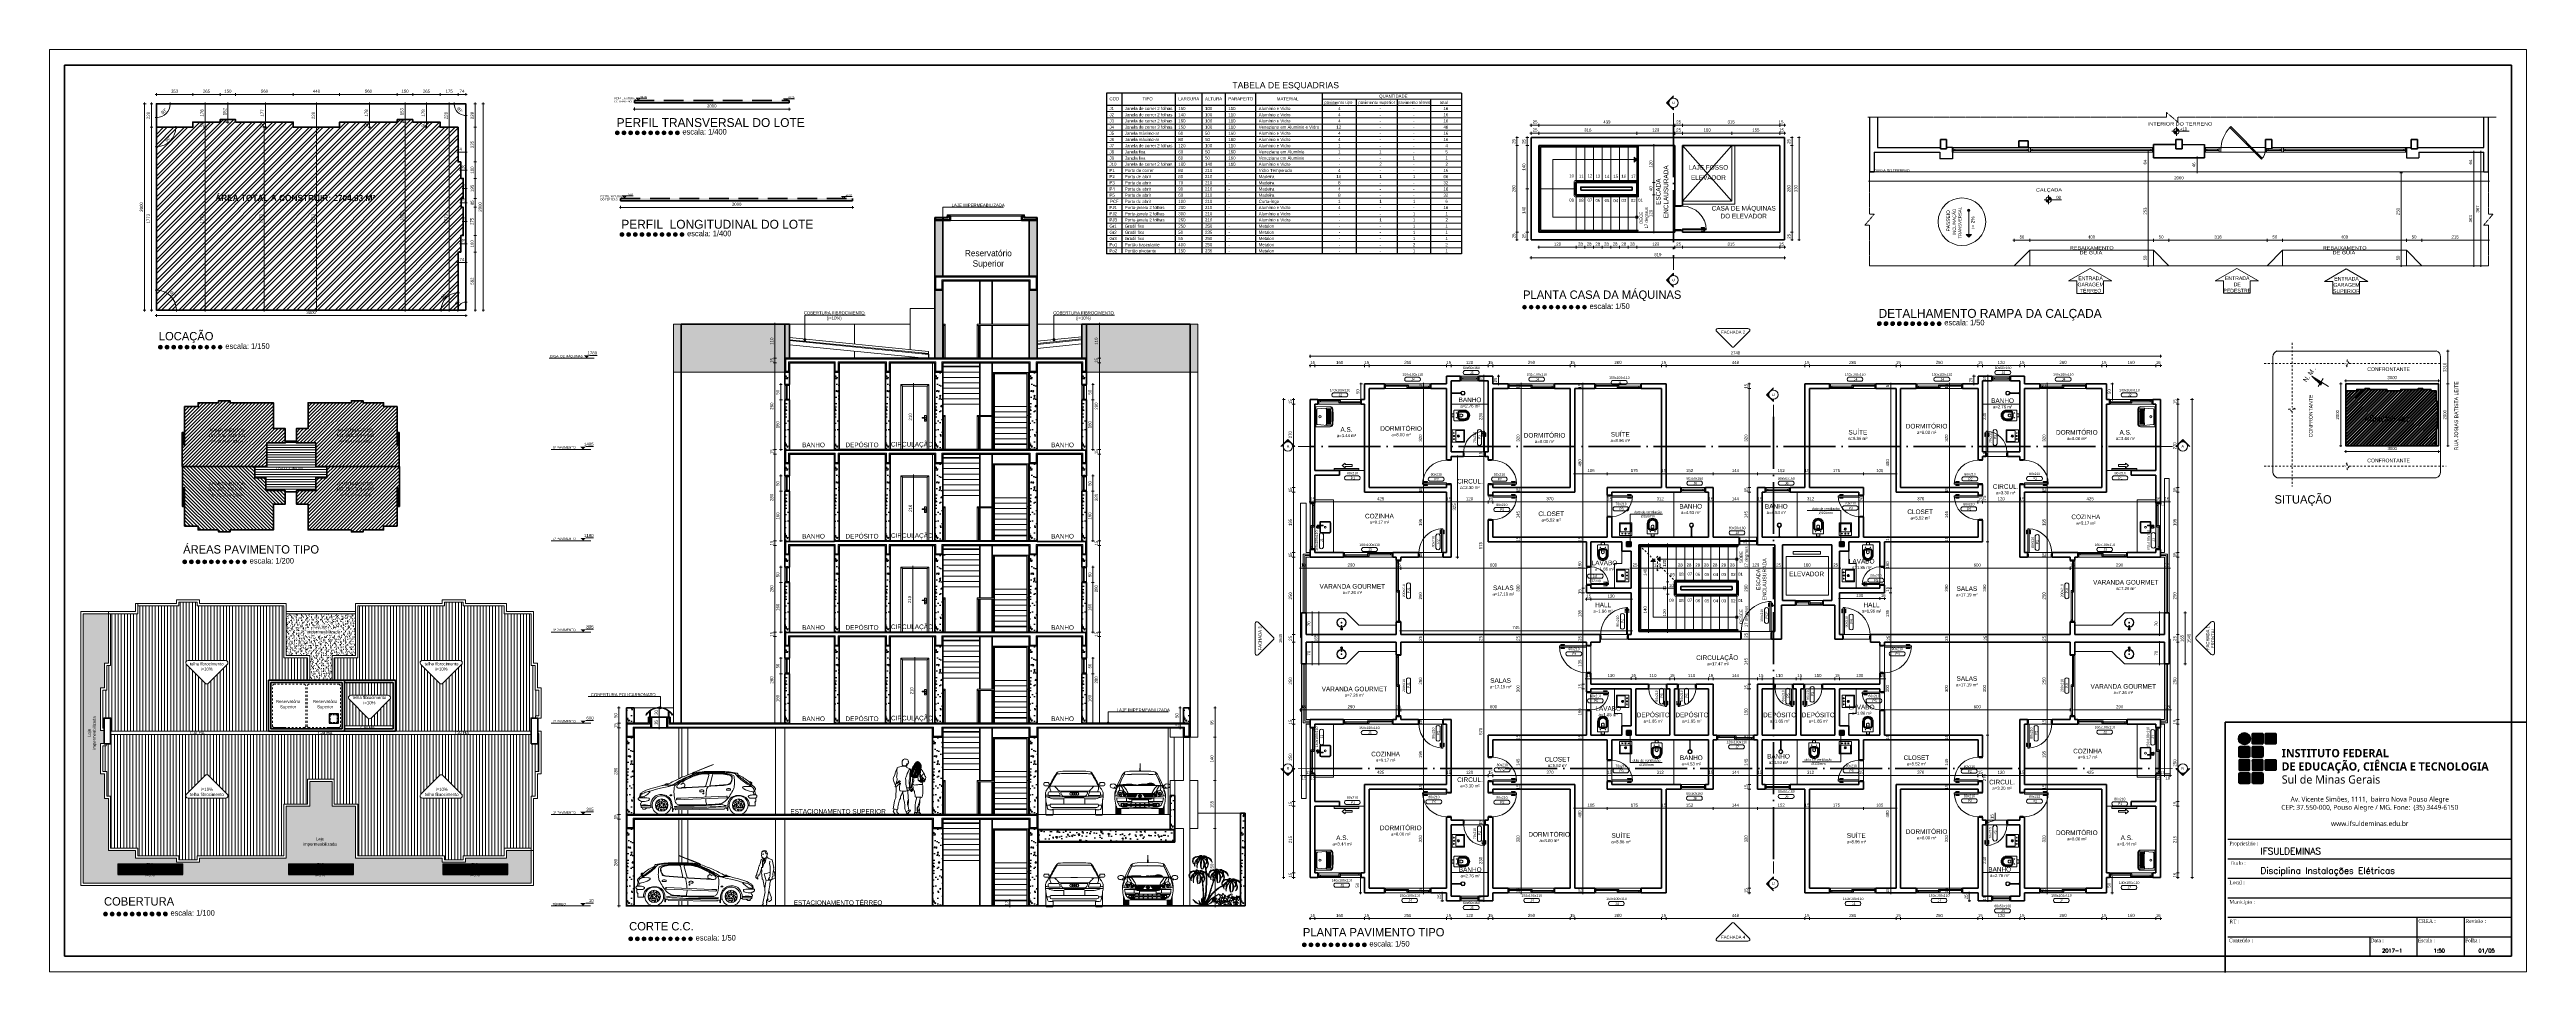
# Model space of a CAD drawing. Header units: millimetres. Extents: x 13204 to 24802, y 21209 to 40694.
# Drawn here: x 13299 to 21306, y 35319 to 38301 of the extents above; entities that cross this region are included whole.
import ezdxf
from ezdxf.enums import TextEntityAlignment as Align

# ---------------------------------------------------------------- set-up
doc = ezdxf.new("R2010")
doc.units = ezdxf.units.MM
for name, pattern in [('0', [0]), ('ACAD_ISO04W100', [30, 24, -3, 0, -3]), ('ACAD_ISO12W100', [21, 12, -3, 0, -3, 0, -3]), ('CACHE', [0.24, 0.12, -0.12]), ('CONTINU', [0]), ('DASHED2', [9.525, 6.35, -3.175])]:
    doc.linetypes.add(name, pattern=pattern)
for name, color, linetype in [('ALVENARIA', 4, 'Continuous'), ('EIXO', 1, 'Continuous'), ('FORMATO', 7, 'Continuous'), ('FORMATO - SELO', 7, 'Continuous'), ('HACHURAS', 8, 'Continuous'), ('PALMEIRA', 76, 'Continuous'), ('PISOPEITORIL', 7, 'Continuous'), ('PROJECAO', 30, 'DASHED2'), ('TabEsquadrias', 2, 'Continuous')]:
    doc.layers.add(name, color=color, linetype=linetype)
for name, color, linetype, lineweight in [('Cobertura', 2, 'Continuous', 20), ('COTA', 30, 'Continuous', 5), ('COTAS', 30, 'Continuous', 5), ('ESPECARQ', 2, 'Continuous', 20), ('ESQUADRIA', 2, 'Continuous', 20), ('Esquadrias', 2, 'Continuous', 20), ('Hachura', 8, 'Continuous', 0), ('Layout', 6, 'Continuous', 15), ('Layout-int', 1, 'Continuous', 40), ('Linha Corte', 7, 'Continuous', 70), ('Louças', 150, 'Continuous', 15), ('Meia Parede', 11, 'Continuous', 40), ('MOBILIÁRIO', 6, 'Continuous', 13), ('Moveis', 6, 'Continuous', 13), ('PAREDE', 1, 'Continuous', 40), ('Paredes', 1, 'Continuous', 40), ('PISO', 5, 'Continuous', 5), ('PROJEÇÃO', 190, 'CACHE', 0), ('TEXTO', 4, 'Continuous', 5), ('Vegetação', 3, 'Continuous', 5), ('Veiculos e pessoas', 245, 'Continuous', 0)]:
    doc.layers.add(name, color=color, linetype=linetype, lineweight=lineweight)
doc.styles.add('LANA', font='stylu.ttf')
doc.styles.add('REGUA60', font='cityb___.ttf', dxfattribs={"width": 1.4})
doc.styles.add('romans', font='romans')
doc.styles.get("Standard").update_dxf_attribs({"font": 'arial.ttf'})
doc.styles.add('util2000', font='arial.ttf')
doc.dimstyles.new('COTA 50', dxfattribs={"dimscale": 0, "dimtxt": 10, "dimasz": 0.5, "dimexe": 1.25, "dimexo": 5, "dimgap": 5, "dimtad": 1, "dimdec": 0, "dimtxsty": 'LANA', "dimblk": 'cota', "dimcen": 2.5, "dimse2": 1, "dimclrd": 256, "dimclre": 256, "dimclrt": 256, "dimaunit": 1, "dimadec": 0, "dimazin": 0, "dimtfac": 1, "dimtdec": 0, "dimtmove": 0, "dimatfit": 3, "dimldrblk": 'DOTSMALL', "dimfxl": 5, "dimfxlon": 1, "dimtzin": 9, "dimlwd": -1, "dimlwe": -1, "dimarcsym": 0})
doc.dimstyles.new('COTA 50 fator 10', dxfattribs={"dimscale": 0, "dimtxt": 10, "dimasz": 0.5, "dimexe": 1.25, "dimexo": 5, "dimgap": 5, "dimtad": 1, "dimdec": 0, "dimlfac": 10, "dimtxsty": 'LANA', "dimblk": 'cota', "dimcen": 2.5, "dimse2": 1, "dimclrd": 256, "dimclre": 256, "dimclrt": 256, "dimaunit": 1, "dimadec": 0, "dimazin": 0, "dimtfac": 1, "dimtdec": 0, "dimtmove": 0, "dimatfit": 3, "dimldrblk": 'DOTSMALL', "dimfxl": 5, "dimfxlon": 1, "dimtzin": 9, "dimlwd": -1, "dimlwe": -1, "dimarcsym": 0})
doc.dimstyles.new('COTA 50 fator 3', dxfattribs={"dimscale": 0, "dimtxt": 10, "dimasz": 0.5, "dimexe": 1.25, "dimexo": 5, "dimgap": 5, "dimtad": 1, "dimdec": 0, "dimlfac": 3, "dimtxsty": 'LANA', "dimblk": 'cota', "dimcen": 2.5, "dimse2": 1, "dimclrd": 256, "dimclre": 256, "dimclrt": 256, "dimaunit": 1, "dimadec": 0, "dimazin": 0, "dimtfac": 1, "dimtdec": 0, "dimtmove": 0, "dimatfit": 3, "dimldrblk": 'DOTSMALL', "dimfxl": 5, "dimfxlon": 1, "dimtzin": 9, "dimlwd": -1, "dimlwe": -1, "dimarcsym": 0})
doc.dimstyles.new('COTA 50 fator 4', dxfattribs={"dimscale": 0, "dimtxt": 10, "dimasz": 0.5, "dimexe": 1.25, "dimexo": 5, "dimgap": 5, "dimtad": 1, "dimdec": 0, "dimlfac": 4, "dimtxsty": 'LANA', "dimblk": 'cota', "dimcen": 2.5, "dimse2": 1, "dimclrd": 256, "dimclre": 256, "dimclrt": 256, "dimaunit": 1, "dimadec": 0, "dimazin": 0, "dimtfac": 1, "dimtdec": 0, "dimtmove": 0, "dimatfit": 3, "dimldrblk": 'DOTSMALL', "dimfxl": 5, "dimfxlon": 1, "dimtzin": 9, "dimlwd": -1, "dimlwe": -1, "dimarcsym": 0})

# ---------------------------------------------------------------- blocks, each defined once
blk = doc.blocks.new('cota')
at = {"layer": 'COTAS'}
blk.add_hatch(color=256, dxfattribs=at).paths.add_polyline_path([(-1.6, 0, 1), (1.6, 0, 1)])
for points in [[(-1.6, 0), (-8, 0)], [(0, 1.6), (0, 8)], [(8, 0), (1.6, 0)], [(0, -8), (0, -1.6)]]:
    blk.add_lwpolyline(points, dxfattribs=at)
blk.add_circle((0, 0), 1.6, dxfattribs=at)
blk = doc.blocks.new('*D131')
at = {"layer": 'COTAS', "transparency": 16777216}
for p, q in [((13628.6, 37459.9), (13628.6, 38049.7)), ((13633.6, 37459.4), (13627.4, 37459.4))]:
    blk.add_line(p, q, dxfattribs=at)
at = {"layer": 'Defpoints', "color": 0, "transparency": 16777216}
for p in [(13628.6, 38050.2), (13644.7, 38050.2), (13644.7, 37459.4)]:
    blk.add_point(p, dxfattribs=at)
at = {"layer": 'COTAS', "transparency": 16777216, "xscale": 0.5, "yscale": 0.5, "zscale": 0.5}
for p, rotation in [((13628.6, 38050.2), 90), ((13628.6, 37459.4), 270)]:
    blk.add_blockref('cota', p, dxfattribs=dict(at, rotation=rotation))
at = {"layer": 'COTAS', "transparency": 16777216, "insert": (13618.3, 37754.8), "char_height": 10, "attachment_point": 5, "rotation": 90, "style": 'LANA'}
blk.add_mtext('1773', dxfattribs=at)
blk = doc.blocks.new('_DotSmall')
at = {"layer": 'PAREDE', "color": 0, "const_width": 0.5}
blk.add_lwpolyline([(-0.0625, 0, 1), (0.0625, 0, 1)], format="xyb", close=True, dxfattribs=at)
blk = doc.blocks.new('*D132')
at = {"layer": 'COTAS', "transparency": 16777216}
for p, q in [((13628.6, 38050.7), (13628.6, 38125.6)), ((13633.6, 38050.2), (13627.4, 38050.2))]:
    blk.add_line(p, q, dxfattribs=at)
at = {"layer": 'Defpoints', "color": 0, "transparency": 16777216}
for p in [(13628.6, 38126.1), (13644.7, 38126.1), (13644.7, 38050.2)]:
    blk.add_point(p, dxfattribs=at)
at = {"layer": 'COTAS', "transparency": 16777216, "xscale": 0.5, "yscale": 0.5, "zscale": 0.5}
for p, rotation in [((13628.6, 38126.1), 90), ((13628.6, 38050.2), 270)]:
    blk.add_blockref('cota', p, dxfattribs=dict(at, rotation=rotation))
at = {"layer": 'COTAS', "transparency": 16777216, "insert": (13618.4, 38088.1), "char_height": 10, "attachment_point": 5, "rotation": 90, "style": 'LANA'}
blk.add_mtext('228', dxfattribs=at)
blk = doc.blocks.new('*D133')
at = {"layer": 'COTAS', "transparency": 16777216}
for p, q in [((13802.4, 38067.4), (13802.4, 38125.6)), ((13797.4, 38066.9), (13803.7, 38066.9))]:
    blk.add_line(p, q, dxfattribs=at)
at = {"layer": 'Defpoints', "color": 0, "transparency": 16777216}
for p in [(13762.2, 38126.1), (13802.4, 38126.1), (13762.2, 38066.9)]:
    blk.add_point(p, dxfattribs=at)
at = {"layer": 'COTAS', "transparency": 16777216, "xscale": 0.5, "yscale": 0.5, "zscale": 0.5}
for p, rotation in [((13802.4, 38126.1), 90), ((13802.4, 38066.9), 270)]:
    blk.add_blockref('cota', p, dxfattribs=dict(at, rotation=rotation))
at = {"layer": 'COTAS', "transparency": 16777216, "insert": (13792.1, 38096.5), "char_height": 10, "attachment_point": 5, "rotation": 90, "style": 'LANA'}
blk.add_mtext('178', dxfattribs=at)
blk = doc.blocks.new('*D134')
at = {"layer": 'COTAS', "transparency": 16777216}
for p, q in [((13875.6, 38075.7), (13875.6, 38125.6)), ((13875.6, 38075.2), (13874.3, 38075.2))]:
    blk.add_line(p, q, dxfattribs=at)
at = {"layer": 'Defpoints', "color": 0, "transparency": 16777216}
for p in [(13875.6, 38126.1), (13875.6, 38126.1), (13875.6, 38075.2)]:
    blk.add_point(p, dxfattribs=at)
at = {"layer": 'COTAS', "transparency": 16777216, "xscale": 0.5, "yscale": 0.5, "zscale": 0.5}
for p, rotation in [((13875.6, 38126.1), 90), ((13875.6, 38075.2), 270)]:
    blk.add_blockref('cota', p, dxfattribs=dict(at, rotation=rotation))
at = {"layer": 'COTAS', "transparency": 16777216, "insert": (13865.3, 38100.6), "char_height": 10, "attachment_point": 5, "rotation": 90, "style": 'LANA'}
blk.add_mtext('152', dxfattribs=at)
blk = doc.blocks.new('*D135')
at = {"layer": 'COTAS', "transparency": 16777216}
for p, q in [((13997, 38067.4), (13997, 38125.6)), ((13997, 38066.9), (13998.3, 38066.9))]:
    blk.add_line(p, q, dxfattribs=at)
at = {"layer": 'Defpoints', "color": 0, "transparency": 16777216}
for p in [(13993.9, 38126.1), (13997, 38126.1), (13993.9, 38066.9)]:
    blk.add_point(p, dxfattribs=at)
at = {"layer": 'COTAS', "transparency": 16777216, "xscale": 0.5, "yscale": 0.5, "zscale": 0.5}
for p, rotation in [((13997, 38126.1), 90), ((13997, 38066.9), 270)]:
    blk.add_blockref('cota', p, dxfattribs=dict(at, rotation=rotation))
at = {"layer": 'COTAS', "transparency": 16777216, "insert": (13986.6, 38096.5), "char_height": 10, "attachment_point": 5, "rotation": 90, "style": 'LANA'}
blk.add_mtext('177', dxfattribs=at)
blk = doc.blocks.new('*D136')
at = {"layer": 'COTAS', "transparency": 16777216}
for p, q in [((14162, 38050.7), (14162, 38125.6)), ((14162, 38050.2), (14160.7, 38050.2))]:
    blk.add_line(p, q, dxfattribs=at)
at = {"layer": 'Defpoints', "color": 0, "transparency": 16777216}
for p in [(14162, 38126.1), (14162, 38126.1), (14162, 38050.2)]:
    blk.add_point(p, dxfattribs=at)
at = {"layer": 'COTAS', "transparency": 16777216, "xscale": 0.5, "yscale": 0.5, "zscale": 0.5}
for p, rotation in [((14162, 38126.1), 90), ((14162, 38050.2), 270)]:
    blk.add_blockref('cota', p, dxfattribs=dict(at, rotation=rotation))
at = {"layer": 'COTAS', "transparency": 16777216, "insert": (14151.8, 38088.1), "char_height": 10, "attachment_point": 5, "rotation": 90, "style": 'LANA'}
blk.add_mtext('228', dxfattribs=at)
blk = doc.blocks.new('*D137')
at = {"layer": 'COTAS', "transparency": 16777216}
for p, q in [((14333.6, 38067.4), (14333.6, 38125.6)), ((14333.6, 38066.9), (14334.9, 38066.9))]:
    blk.add_line(p, q, dxfattribs=at)
at = {"layer": 'Defpoints', "color": 0, "transparency": 16777216}
for p in [(14330, 38126.1), (14333.6, 38126.1), (14330, 38066.9)]:
    blk.add_point(p, dxfattribs=at)
at = {"layer": 'COTAS', "transparency": 16777216, "xscale": 0.5, "yscale": 0.5, "zscale": 0.5}
for p, rotation in [((14333.6, 38126.1), 90), ((14333.6, 38066.9), 270)]:
    blk.add_blockref('cota', p, dxfattribs=dict(at, rotation=rotation))
at = {"layer": 'COTAS', "transparency": 16777216, "insert": (14323.3, 38096.5), "char_height": 10, "attachment_point": 5, "rotation": 90, "style": 'LANA'}
blk.add_mtext('178', dxfattribs=at)
blk = doc.blocks.new('*D138')
at = {"layer": 'COTAS', "transparency": 16777216}
for p, q in [((14448.4, 38075.7), (14448.4, 38125.6)), ((14448.4, 38075.2), (14447.1, 38075.2))]:
    blk.add_line(p, q, dxfattribs=at)
at = {"layer": 'Defpoints', "color": 0, "transparency": 16777216}
for p in [(14448.4, 38126.1), (14448.4, 38126.1), (14448.4, 38075.2)]:
    blk.add_point(p, dxfattribs=at)
at = {"layer": 'COTAS', "transparency": 16777216, "xscale": 0.5, "yscale": 0.5, "zscale": 0.5}
for p, rotation in [((14448.4, 38126.1), 90), ((14448.4, 38075.2), 270)]:
    blk.add_blockref('cota', p, dxfattribs=dict(at, rotation=rotation))
at = {"layer": 'COTAS', "transparency": 16777216, "insert": (14438.2, 38100.6), "char_height": 10, "attachment_point": 5, "rotation": 90, "style": 'LANA'}
blk.add_mtext('153', dxfattribs=at)
blk = doc.blocks.new('*D139')
at = {"layer": 'COTAS', "transparency": 16777216}
for p, q in [((14517.5, 38067.4), (14517.5, 38125.6)), ((14517.5, 38066.9), (14516.3, 38066.9))]:
    blk.add_line(p, q, dxfattribs=at)
at = {"layer": 'Defpoints', "color": 0, "transparency": 16777216}
for p in [(14517.5, 38126.1), (14517.5, 38126.1), (14517.5, 38066.9)]:
    blk.add_point(p, dxfattribs=at)
at = {"layer": 'COTAS', "transparency": 16777216, "xscale": 0.5, "yscale": 0.5, "zscale": 0.5}
for p, rotation in [((14517.5, 38126.1), 90), ((14517.5, 38066.9), 270)]:
    blk.add_blockref('cota', p, dxfattribs=dict(at, rotation=rotation))
at = {"layer": 'COTAS', "transparency": 16777216, "insert": (14507.2, 38096.5), "char_height": 10, "attachment_point": 5, "rotation": 90, "style": 'LANA'}
blk.add_mtext('178', dxfattribs=at)
blk = doc.blocks.new('*D140')
at = {"layer": 'COTAS', "transparency": 16777216}
for p, q in [((14590.9, 38050.7), (14590.9, 38125.6)), ((14590.9, 38050.2), (14589.6, 38050.2))]:
    blk.add_line(p, q, dxfattribs=at)
at = {"layer": 'Defpoints', "color": 0, "transparency": 16777216}
for p in [(14590.9, 38126.1), (14590.9, 38126.1), (14590.9, 38050.2)]:
    blk.add_point(p, dxfattribs=at)
at = {"layer": 'COTAS', "transparency": 16777216, "xscale": 0.5, "yscale": 0.5, "zscale": 0.5}
for p, rotation in [((14590.9, 38126.1), 90), ((14590.9, 38050.2), 270)]:
    blk.add_blockref('cota', p, dxfattribs=dict(at, rotation=rotation))
at = {"layer": 'COTAS', "transparency": 16777216, "insert": (14580.7, 38088.1), "char_height": 10, "attachment_point": 5, "rotation": 90, "style": 'LANA'}
blk.add_mtext('228', dxfattribs=at)
blk = doc.blocks.new('*D141')
at = {"layer": 'COTAS', "transparency": 16777216}
for p, q in [((14670.4, 38126.1), (14676.6, 38126.1)), ((14675.4, 38125.6), (14675.4, 38050.7))]:
    blk.add_line(p, q, dxfattribs=at)
at = {"layer": 'Defpoints', "color": 0, "transparency": 16777216}
for p in [(14644.7, 38126.1), (14620, 38050.2), (14675.4, 38050.2)]:
    blk.add_point(p, dxfattribs=at)
at = {"layer": 'COTAS', "transparency": 16777216, "xscale": 0.5, "yscale": 0.5, "zscale": 0.5}
for p, rotation in [((14675.4, 38126.1), 90), ((14675.4, 38050.2), 270)]:
    blk.add_blockref('cota', p, dxfattribs=dict(at, rotation=rotation))
at = {"layer": 'COTAS', "transparency": 16777216, "insert": (14665.2, 38088.1), "char_height": 10, "attachment_point": 5, "rotation": 90, "style": 'LANA'}
blk.add_mtext('228', dxfattribs=at)
blk = doc.blocks.new('*D142')
at = {"layer": 'COTAS', "transparency": 16777216}
for p, q in [((14670.4, 38050.2), (14676.6, 38050.2)), ((14675.4, 38049.7), (14675.4, 37939))]:
    blk.add_line(p, q, dxfattribs=at)
at = {"layer": 'Defpoints', "color": 0, "transparency": 16777216}
for p in [(14620, 38050.2), (14628.4, 37938.5), (14675.4, 37938.5)]:
    blk.add_point(p, dxfattribs=at)
at = {"layer": 'COTAS', "transparency": 16777216, "xscale": 0.5, "yscale": 0.5, "zscale": 0.5}
for p, rotation in [((14675.4, 38050.2), 90), ((14675.4, 37938.5), 270)]:
    blk.add_blockref('cota', p, dxfattribs=dict(at, rotation=rotation))
at = {"layer": 'COTAS', "transparency": 16777216, "insert": (14665.2, 37994.4), "char_height": 10, "attachment_point": 5, "rotation": 90, "style": 'LANA'}
blk.add_mtext('335', dxfattribs=at)
blk = doc.blocks.new('*D143')
at = {"layer": 'COTAS', "transparency": 16777216}
for p, q in [((14670.4, 37938.5), (14676.6, 37938.5)), ((14675.4, 37938), (14675.4, 37885.7))]:
    blk.add_line(p, q, dxfattribs=at)
at = {"layer": 'Defpoints', "color": 0, "transparency": 16777216}
for p in [(14628.4, 37938.5), (14636.7, 37885.2), (14675.4, 37885.2)]:
    blk.add_point(p, dxfattribs=at)
at = {"layer": 'COTAS', "transparency": 16777216, "xscale": 0.5, "yscale": 0.5, "zscale": 0.5}
for p, rotation in [((14675.4, 37938.5), 90), ((14675.4, 37885.2), 270)]:
    blk.add_blockref('cota', p, dxfattribs=dict(at, rotation=rotation))
at = {"layer": 'COTAS', "transparency": 16777216, "insert": (14665.2, 37911.9), "char_height": 10, "attachment_point": 5, "rotation": 90, "style": 'LANA'}
blk.add_mtext('160', dxfattribs=at)
blk = doc.blocks.new('*D144')
at = {"layer": 'COTAS', "transparency": 16777216}
for p, q in [((14670.4, 37885.2), (14676.6, 37885.2)), ((14675.4, 37884.7), (14675.4, 37820.7))]:
    blk.add_line(p, q, dxfattribs=at)
at = {"layer": 'Defpoints', "color": 0, "transparency": 16777216}
for p in [(14636.7, 37885.2), (14636.7, 37820.2), (14675.4, 37820.2)]:
    blk.add_point(p, dxfattribs=at)
at = {"layer": 'COTAS', "transparency": 16777216, "xscale": 0.5, "yscale": 0.5, "zscale": 0.5}
for p, rotation in [((14675.4, 37885.2), 90), ((14675.4, 37820.2), 270)]:
    blk.add_blockref('cota', p, dxfattribs=dict(at, rotation=rotation))
at = {"layer": 'COTAS', "transparency": 16777216, "insert": (14665.2, 37852.7), "char_height": 10, "attachment_point": 5, "rotation": 90, "style": 'LANA'}
blk.add_mtext('195', dxfattribs=at)
blk = doc.blocks.new('*D145')
at = {"layer": 'COTAS', "transparency": 16777216}
for p, q in [((14670.4, 37820.2), (14676.6, 37820.2)), ((14675.4, 37819.7), (14675.4, 37792.4))]:
    blk.add_line(p, q, dxfattribs=at)
at = {"layer": 'Defpoints', "color": 0, "transparency": 16777216}
for p in [(14636.7, 37820.2), (14636.7, 37791.9), (14675.4, 37791.9)]:
    blk.add_point(p, dxfattribs=at)
at = {"layer": 'COTAS', "transparency": 16777216, "xscale": 0.5, "yscale": 0.5, "zscale": 0.5}
for p, rotation in [((14675.4, 37820.2), 90), ((14675.4, 37791.9), 270)]:
    blk.add_blockref('cota', p, dxfattribs=dict(at, rotation=rotation))
at = {"layer": 'COTAS', "transparency": 16777216, "insert": (14665.2, 37806.1), "char_height": 10, "attachment_point": 5, "rotation": 90, "style": 'LANA'}
blk.add_mtext('85', dxfattribs=at)
blk = doc.blocks.new('*D146')
at = {"layer": 'COTAS', "transparency": 16777216}
for p, q in [((14670.4, 37791.9), (14676.6, 37791.9)), ((14675.4, 37791.4), (14675.4, 37700.7))]:
    blk.add_line(p, q, dxfattribs=at)
at = {"layer": 'Defpoints', "color": 0, "transparency": 16777216}
for p in [(14636.7, 37791.9), (14636.7, 37700.2), (14675.4, 37700.2)]:
    blk.add_point(p, dxfattribs=at)
at = {"layer": 'COTAS', "transparency": 16777216, "xscale": 0.5, "yscale": 0.5, "zscale": 0.5}
for p, rotation in [((14675.4, 37791.9), 90), ((14675.4, 37700.2), 270)]:
    blk.add_blockref('cota', p, dxfattribs=dict(at, rotation=rotation))
at = {"layer": 'COTAS', "transparency": 16777216, "insert": (14665, 37746.1), "char_height": 10, "attachment_point": 5, "rotation": 90, "style": 'LANA'}
blk.add_mtext('275', dxfattribs=at)
blk = doc.blocks.new('*D147')
at = {"layer": 'COTAS', "transparency": 16777216}
for p, q in [((14670.4, 37700.2), (14676.6, 37700.2)), ((14675.4, 37699.7), (14675.4, 37647.4))]:
    blk.add_line(p, q, dxfattribs=at)
at = {"layer": 'Defpoints', "color": 0, "transparency": 16777216}
for p in [(14628.4, 37646.9), (14636.7, 37700.2), (14675.4, 37646.9)]:
    blk.add_point(p, dxfattribs=at)
at = {"layer": 'COTAS', "transparency": 16777216, "xscale": 0.5, "yscale": 0.5, "zscale": 0.5}
for p, rotation in [((14675.4, 37700.2), 90), ((14675.4, 37646.9), 270)]:
    blk.add_blockref('cota', p, dxfattribs=dict(at, rotation=rotation))
at = {"layer": 'COTAS', "transparency": 16777216, "insert": (14665.2, 37673.6), "char_height": 10, "attachment_point": 5, "rotation": 90, "style": 'LANA'}
blk.add_mtext('160', dxfattribs=at)
blk = doc.blocks.new('*D148')
at = {"layer": 'COTAS', "transparency": 16777216}
for p, q in [((14670.4, 37646.9), (14676.6, 37646.9)), ((14675.4, 37646.4), (14675.4, 37459.9))]:
    blk.add_line(p, q, dxfattribs=at)
at = {"layer": 'Defpoints', "color": 0, "transparency": 16777216}
for p in [(14628.4, 37646.9), (14644.7, 37459.4), (14675.4, 37459.4)]:
    blk.add_point(p, dxfattribs=at)
at = {"layer": 'COTAS', "transparency": 16777216, "xscale": 0.5, "yscale": 0.5, "zscale": 0.5}
for p, rotation in [((14675.4, 37646.9), 90), ((14675.4, 37459.4), 270)]:
    blk.add_blockref('cota', p, dxfattribs=dict(at, rotation=rotation))
at = {"layer": 'COTAS', "transparency": 16777216, "insert": (14665.2, 37553.1), "char_height": 10, "attachment_point": 5, "rotation": 90, "style": 'LANA'}
blk.add_mtext('562', dxfattribs=at)
blk = doc.blocks.new('*D124')
at = {"layer": 'COTAS', "transparency": 16777216}
for p, q in [((13644.7, 37446.7), (13644.7, 37440.5)), ((13645.2, 37441.7), (14644.2, 37441.7))]:
    blk.add_line(p, q, dxfattribs=at)
at = {"layer": 'Defpoints', "color": 0, "transparency": 16777216}
for p in [(13644.7, 37459.4), (14644.7, 37459.4), (14644.7, 37441.7)]:
    blk.add_point(p, dxfattribs=at)
at = {"layer": 'COTAS', "transparency": 16777216, "xscale": 0.5, "yscale": 0.5, "zscale": 0.5, "rotation": 180}
blk.add_blockref('cota', (13644.7, 37441.7), dxfattribs=at)
at = {"layer": 'COTAS', "transparency": 16777216, "xscale": 0.5, "yscale": 0.5, "zscale": 0.5}
blk.add_blockref('cota', (14644.7, 37441.7), dxfattribs=at)
at = {"layer": 'COTAS', "transparency": 16777216, "insert": (14144.7, 37451.9), "char_height": 10, "attachment_point": 5, "style": 'LANA'}
blk.add_mtext('3000', dxfattribs=at)
blk = doc.blocks.new('*D125')
at = {"layer": 'COTAS', "transparency": 16777216}
for p, q in [((13611.2, 38126.1), (13605, 38126.1)), ((13606.2, 38125.6), (13606.2, 37459.9))]:
    blk.add_line(p, q, dxfattribs=at)
at = {"layer": 'Defpoints', "color": 0, "transparency": 16777216}
for p in [(13644.7, 38126.1), (13606.2, 37459.4), (13644.7, 37459.4)]:
    blk.add_point(p, dxfattribs=at)
at = {"layer": 'COTAS', "transparency": 16777216, "xscale": 0.5, "yscale": 0.5, "zscale": 0.5}
for p, rotation in [((13606.2, 38126.1), 90), ((13606.2, 37459.4), 270)]:
    blk.add_blockref('cota', p, dxfattribs=dict(at, rotation=rotation))
at = {"layer": 'COTAS', "transparency": 16777216, "insert": (13596.1, 37792.7), "char_height": 10, "attachment_point": 5, "rotation": 90, "style": 'LANA'}
blk.add_mtext('2000', dxfattribs=at)
blk = doc.blocks.new('*D126')
at = {"layer": 'COTAS', "transparency": 16777216}
for p, q in [((14696.2, 38126.1), (14702.5, 38126.1)), ((14701.2, 38125.6), (14701.2, 37459.9))]:
    blk.add_line(p, q, dxfattribs=at)
at = {"layer": 'Defpoints', "color": 0, "transparency": 16777216}
for p in [(14644.7, 38126.1), (14644.7, 37459.4), (14701.2, 37459.4)]:
    blk.add_point(p, dxfattribs=at)
at = {"layer": 'COTAS', "transparency": 16777216, "xscale": 0.5, "yscale": 0.5, "zscale": 0.5}
for p, rotation in [((14701.2, 38126.1), 90), ((14701.2, 37459.4), 270)]:
    blk.add_blockref('cota', p, dxfattribs=dict(at, rotation=rotation))
at = {"layer": 'COTAS', "transparency": 16777216, "insert": (14691, 37792.7), "char_height": 10, "attachment_point": 5, "rotation": 90, "style": 'LANA'}
blk.add_mtext('2000', dxfattribs=at)
blk = doc.blocks.new('*D149')
at = {"layer": 'COTAS', "transparency": 16777216}
for p, q in [((14522.5, 38050.2), (14516.3, 38050.2)), ((14517.5, 38050.7), (14517.5, 38066.4))]:
    blk.add_line(p, q, dxfattribs=at)
at = {"layer": 'Defpoints', "color": 0, "transparency": 16777216}
for p in [(14517.5, 38066.9), (14561.7, 38066.9), (14561.7, 38050.2)]:
    blk.add_point(p, dxfattribs=at)
at = {"layer": 'COTAS', "transparency": 16777216, "xscale": 0.5, "yscale": 0.5, "zscale": 0.5}
for p, rotation in [((14517.5, 38066.9), 90), ((14517.5, 38050.2), 270)]:
    blk.add_blockref('cota', p, dxfattribs=dict(at, rotation=rotation))
at = {"layer": 'COTAS', "transparency": 16777216, "insert": (14507.3, 38058.6), "char_height": 10, "attachment_point": 5, "rotation": 90, "style": 'LANA'}
blk.add_mtext('50', dxfattribs=at)
blk = doc.blocks.new('*D150')
at = {"layer": 'COTAS', "transparency": 16777216}
for p, q in [((14453.4, 38075.2), (14447.1, 38075.2)), ((14448.4, 38075.7), (14448.4, 38076.2)), ((14448.4, 38075.2), (14448.4, 38066.9)), ((14448.4, 38066.4), (14448.4, 38065.9))]:
    blk.add_line(p, q, dxfattribs=at)
at = {"layer": 'Defpoints', "color": 0, "transparency": 16777216}
for p in [(14448.4, 38066.9), (14473.4, 38075.2), (14473.4, 38066.9)]:
    blk.add_point(p, dxfattribs=at)
at = {"layer": 'COTAS', "transparency": 16777216, "xscale": 0.5, "yscale": 0.5, "zscale": 0.5}
for p, rotation in [((14448.4, 38075.2), 270), ((14448.4, 38066.9), 90)]:
    blk.add_blockref('cota', p, dxfattribs=dict(at, rotation=rotation))
at = {"layer": 'COTAS', "transparency": 16777216, "insert": (14438.2, 38071.1), "char_height": 10, "attachment_point": 5, "rotation": 90, "style": 'LANA'}
blk.add_mtext('25', dxfattribs=at)
blk = doc.blocks.new('*D151')
at = {"layer": 'COTAS', "transparency": 16777216}
for p, q in [((14328.6, 38066.9), (14334.9, 38066.9)), ((14333.6, 38066.4), (14333.6, 38050.7))]:
    blk.add_line(p, q, dxfattribs=at)
at = {"layer": 'Defpoints', "color": 0, "transparency": 16777216}
for p in [(14236.7, 38066.9), (14236.7, 38050.2), (14333.6, 38050.2)]:
    blk.add_point(p, dxfattribs=at)
at = {"layer": 'COTAS', "transparency": 16777216, "xscale": 0.5, "yscale": 0.5, "zscale": 0.5}
for p, rotation in [((14333.6, 38066.9), 90), ((14333.6, 38050.2), 270)]:
    blk.add_blockref('cota', p, dxfattribs=dict(at, rotation=rotation))
at = {"layer": 'COTAS', "transparency": 16777216, "insert": (14323.4, 38058.6), "char_height": 10, "attachment_point": 5, "rotation": 90, "style": 'LANA'}
blk.add_mtext('50', dxfattribs=at)
blk = doc.blocks.new('*D152')
at = {"layer": 'COTAS', "transparency": 16777216}
for p, q in [((14002, 38050.2), (13995.8, 38050.2)), ((13997, 38050.7), (13997, 38066.4))]:
    blk.add_line(p, q, dxfattribs=at)
at = {"layer": 'Defpoints', "color": 0, "transparency": 16777216}
for p in [(13997, 38066.9), (14087.2, 38066.9), (14087.2, 38050.2)]:
    blk.add_point(p, dxfattribs=at)
at = {"layer": 'COTAS', "transparency": 16777216, "xscale": 0.5, "yscale": 0.5, "zscale": 0.5}
for p, rotation in [((13997, 38066.9), 90), ((13997, 38050.2), 270)]:
    blk.add_blockref('cota', p, dxfattribs=dict(at, rotation=rotation))
at = {"layer": 'COTAS', "transparency": 16777216, "insert": (13986.8, 38058.6), "char_height": 10, "attachment_point": 5, "rotation": 90, "style": 'LANA'}
blk.add_mtext('50', dxfattribs=at)
blk = doc.blocks.new('*D153')
at = {"layer": 'COTAS', "transparency": 16777216}
for p, q in [((13880.6, 38075.2), (13874.3, 38075.2)), ((13875.6, 38075.7), (13875.6, 38076.2)), ((13875.6, 38075.2), (13875.6, 38067)), ((13875.6, 38066.5), (13875.6, 38066))]:
    blk.add_line(p, q, dxfattribs=at)
at = {"layer": 'Defpoints', "color": 0, "transparency": 16777216}
for p in [(13875.6, 38067), (13900.6, 38075.2), (13900.6, 38067)]:
    blk.add_point(p, dxfattribs=at)
at = {"layer": 'COTAS', "transparency": 16777216, "xscale": 0.5, "yscale": 0.5, "zscale": 0.5}
for p, rotation in [((13875.6, 38075.2), 270), ((13875.6, 38067), 90)]:
    blk.add_blockref('cota', p, dxfattribs=dict(at, rotation=rotation))
at = {"layer": 'COTAS', "transparency": 16777216, "insert": (13865.3, 38071.1), "char_height": 10, "attachment_point": 5, "rotation": 90, "style": 'LANA'}
blk.add_mtext('25', dxfattribs=at)
blk = doc.blocks.new('*D154')
at = {"layer": 'COTAS', "transparency": 16777216}
for p, q in [((13797.4, 38050.2), (13803.7, 38050.2)), ((13802.4, 38050.7), (13802.4, 38066.4))]:
    blk.add_line(p, q, dxfattribs=at)
at = {"layer": 'Defpoints', "color": 0, "transparency": 16777216}
for p in [(13762.2, 38066.9), (13762.2, 38050.2), (13802.4, 38066.9)]:
    blk.add_point(p, dxfattribs=at)
at = {"layer": 'COTAS', "transparency": 16777216, "xscale": 0.5, "yscale": 0.5, "zscale": 0.5}
for p, rotation in [((13802.4, 38066.9), 90), ((13802.4, 38050.2), 270)]:
    blk.add_blockref('cota', p, dxfattribs=dict(at, rotation=rotation))
at = {"layer": 'COTAS', "transparency": 16777216, "insert": (13792.2, 38058.6), "char_height": 10, "attachment_point": 5, "rotation": 90, "style": 'LANA'}
blk.add_mtext('50', dxfattribs=at)
blk = doc.blocks.new('*D155')
at = {"layer": 'COTAS', "transparency": 16777216}
for p, q in [((13644.7, 38151.5), (13644.7, 38157.7)), ((13645.2, 38156.5), (13761.7, 38156.5))]:
    blk.add_line(p, q, dxfattribs=at)
at = {"layer": 'Defpoints', "color": 0, "transparency": 16777216}
for p in [(13762.2, 38156.5), (13644.7, 38050.2), (13762.2, 38050.2)]:
    blk.add_point(p, dxfattribs=at)
at = {"layer": 'COTAS', "transparency": 16777216, "xscale": 0.5, "yscale": 0.5, "zscale": 0.5, "rotation": 180}
blk.add_blockref('cota', (13644.7, 38156.5), dxfattribs=at)
at = {"layer": 'COTAS', "transparency": 16777216, "xscale": 0.5, "yscale": 0.5, "zscale": 0.5}
blk.add_blockref('cota', (13762.2, 38156.5), dxfattribs=at)
at = {"layer": 'COTAS', "transparency": 16777216, "insert": (13703.5, 38166.7), "char_height": 10, "attachment_point": 5, "style": 'LANA'}
blk.add_mtext('353', dxfattribs=at)
blk = doc.blocks.new('*D156')
at = {"layer": 'COTAS', "transparency": 16777216}
for p, q in [((13762.2, 38151.5), (13762.2, 38157.7)), ((13762.7, 38156.5), (13850.1, 38156.5))]:
    blk.add_line(p, q, dxfattribs=at)
at = {"layer": 'Defpoints', "color": 0, "transparency": 16777216}
for p in [(13850.6, 38156.5), (13762.2, 38050.2), (13850.6, 38075.2)]:
    blk.add_point(p, dxfattribs=at)
at = {"layer": 'COTAS', "transparency": 16777216, "xscale": 0.5, "yscale": 0.5, "zscale": 0.5, "rotation": 180}
blk.add_blockref('cota', (13762.2, 38156.5), dxfattribs=at)
at = {"layer": 'COTAS', "transparency": 16777216, "xscale": 0.5, "yscale": 0.5, "zscale": 0.5}
blk.add_blockref('cota', (13850.6, 38156.5), dxfattribs=at)
at = {"layer": 'COTAS', "transparency": 16777216, "insert": (13806.4, 38166.7), "char_height": 10, "attachment_point": 5, "style": 'LANA'}
blk.add_mtext('265', dxfattribs=at)
blk = doc.blocks.new('*D157')
at = {"layer": 'COTAS', "transparency": 16777216}
for p, q in [((13850.6, 38151.5), (13850.6, 38157.7)), ((13851.1, 38156.5), (13900.1, 38156.5))]:
    blk.add_line(p, q, dxfattribs=at)
at = {"layer": 'Defpoints', "color": 0, "transparency": 16777216}
for p in [(13900.6, 38156.5), (13850.6, 38075.2), (13900.6, 38075.2)]:
    blk.add_point(p, dxfattribs=at)
at = {"layer": 'COTAS', "transparency": 16777216, "xscale": 0.5, "yscale": 0.5, "zscale": 0.5, "rotation": 180}
blk.add_blockref('cota', (13850.6, 38156.5), dxfattribs=at)
at = {"layer": 'COTAS', "transparency": 16777216, "xscale": 0.5, "yscale": 0.5, "zscale": 0.5}
blk.add_blockref('cota', (13900.6, 38156.5), dxfattribs=at)
at = {"layer": 'COTAS', "transparency": 16777216, "insert": (13875.6, 38166.8), "char_height": 10, "attachment_point": 5, "style": 'LANA'}
blk.add_mtext('150', dxfattribs=at)
blk = doc.blocks.new('*D158')
at = {"layer": 'COTAS', "transparency": 16777216}
for p, q in [((13900.6, 38151.5), (13900.6, 38157.7)), ((13901.1, 38156.5), (14086.7, 38156.5))]:
    blk.add_line(p, q, dxfattribs=at)
at = {"layer": 'Defpoints', "color": 0, "transparency": 16777216}
for p in [(14087.2, 38156.5), (13900.6, 38075.2), (14087.2, 38066.9)]:
    blk.add_point(p, dxfattribs=at)
at = {"layer": 'COTAS', "transparency": 16777216, "xscale": 0.5, "yscale": 0.5, "zscale": 0.5, "rotation": 180}
blk.add_blockref('cota', (13900.6, 38156.5), dxfattribs=at)
at = {"layer": 'COTAS', "transparency": 16777216, "xscale": 0.5, "yscale": 0.5, "zscale": 0.5}
blk.add_blockref('cota', (14087.2, 38156.5), dxfattribs=at)
at = {"layer": 'COTAS', "transparency": 16777216, "insert": (13993.9, 38166.8), "char_height": 10, "attachment_point": 5, "style": 'LANA'}
blk.add_mtext('560', dxfattribs=at)
blk = doc.blocks.new('*D159')
at = {"layer": 'COTAS', "transparency": 16777216}
for p, q in [((14087.2, 38151.5), (14087.2, 38157.7)), ((14087.7, 38156.5), (14236.2, 38156.5))]:
    blk.add_line(p, q, dxfattribs=at)
at = {"layer": 'Defpoints', "color": 0, "transparency": 16777216}
for p in [(14236.7, 38156.5), (14087.2, 38066.9), (14236.7, 38066.9)]:
    blk.add_point(p, dxfattribs=at)
at = {"layer": 'COTAS', "transparency": 16777216, "xscale": 0.5, "yscale": 0.5, "zscale": 0.5, "rotation": 180}
blk.add_blockref('cota', (14087.2, 38156.5), dxfattribs=at)
at = {"layer": 'COTAS', "transparency": 16777216, "xscale": 0.5, "yscale": 0.5, "zscale": 0.5}
blk.add_blockref('cota', (14236.7, 38156.5), dxfattribs=at)
at = {"layer": 'COTAS', "transparency": 16777216, "insert": (14162, 38166.7), "char_height": 10, "attachment_point": 5, "style": 'LANA'}
blk.add_mtext('448', dxfattribs=at)
blk = doc.blocks.new('*D160')
at = {"layer": 'COTAS', "transparency": 16777216}
for p, q in [((14236.7, 38151.5), (14236.7, 38157.7)), ((14237.2, 38156.5), (14422.9, 38156.5))]:
    blk.add_line(p, q, dxfattribs=at)
at = {"layer": 'Defpoints', "color": 0, "transparency": 16777216}
for p in [(14423.4, 38156.5), (14236.7, 38066.9), (14423.4, 38066.9)]:
    blk.add_point(p, dxfattribs=at)
at = {"layer": 'COTAS', "transparency": 16777216, "xscale": 0.5, "yscale": 0.5, "zscale": 0.5, "rotation": 180}
blk.add_blockref('cota', (14236.7, 38156.5), dxfattribs=at)
at = {"layer": 'COTAS', "transparency": 16777216, "xscale": 0.5, "yscale": 0.5, "zscale": 0.5}
blk.add_blockref('cota', (14423.4, 38156.5), dxfattribs=at)
at = {"layer": 'COTAS', "transparency": 16777216, "insert": (14330, 38166.8), "char_height": 10, "attachment_point": 5, "style": 'LANA'}
blk.add_mtext('560', dxfattribs=at)
blk = doc.blocks.new('*D161')
at = {"layer": 'COTAS', "transparency": 16777216}
for p, q in [((14423.4, 38151.5), (14423.4, 38157.7)), ((14423.9, 38156.5), (14472.9, 38156.5))]:
    blk.add_line(p, q, dxfattribs=at)
at = {"layer": 'Defpoints', "color": 0, "transparency": 16777216}
for p in [(14473.4, 38156.5), (14423.4, 38066.9), (14473.4, 38075.2)]:
    blk.add_point(p, dxfattribs=at)
at = {"layer": 'COTAS', "transparency": 16777216, "xscale": 0.5, "yscale": 0.5, "zscale": 0.5, "rotation": 180}
blk.add_blockref('cota', (14423.4, 38156.5), dxfattribs=at)
at = {"layer": 'COTAS', "transparency": 16777216, "xscale": 0.5, "yscale": 0.5, "zscale": 0.5}
blk.add_blockref('cota', (14473.4, 38156.5), dxfattribs=at)
at = {"layer": 'COTAS', "transparency": 16777216, "insert": (14448.4, 38166.8), "char_height": 10, "attachment_point": 5, "style": 'LANA'}
blk.add_mtext('150', dxfattribs=at)
blk = doc.blocks.new('*D127')
at = {"layer": 'COTAS', "transparency": 16777216}
for p, q in [((14473.4, 38151.5), (14473.4, 38157.7)), ((14473.9, 38156.5), (14561.2, 38156.5))]:
    blk.add_line(p, q, dxfattribs=at)
at = {"layer": 'Defpoints', "color": 0, "transparency": 16777216}
for p in [(14561.7, 38156.5), (14473.4, 38075.2), (14561.7, 38066.9)]:
    blk.add_point(p, dxfattribs=at)
at = {"layer": 'COTAS', "transparency": 16777216, "xscale": 0.5, "yscale": 0.5, "zscale": 0.5, "rotation": 180}
blk.add_blockref('cota', (14473.4, 38156.5), dxfattribs=at)
at = {"layer": 'COTAS', "transparency": 16777216, "xscale": 0.5, "yscale": 0.5, "zscale": 0.5}
blk.add_blockref('cota', (14561.7, 38156.5), dxfattribs=at)
at = {"layer": 'COTAS', "transparency": 16777216, "insert": (14517.5, 38166.7), "char_height": 10, "attachment_point": 5, "style": 'LANA'}
blk.add_mtext('265', dxfattribs=at)
blk = doc.blocks.new('*D128')
at = {"layer": 'COTAS', "transparency": 16777216}
for p, q in [((14561.7, 38151.5), (14561.7, 38157.7)), ((14562.2, 38156.5), (14619.5, 38156.5))]:
    blk.add_line(p, q, dxfattribs=at)
at = {"layer": 'Defpoints', "color": 0, "transparency": 16777216}
for p in [(14620, 38156.5), (14561.7, 38066.9), (14620, 38050.2)]:
    blk.add_point(p, dxfattribs=at)
at = {"layer": 'COTAS', "transparency": 16777216, "xscale": 0.5, "yscale": 0.5, "zscale": 0.5, "rotation": 180}
blk.add_blockref('cota', (14561.7, 38156.5), dxfattribs=at)
at = {"layer": 'COTAS', "transparency": 16777216, "xscale": 0.5, "yscale": 0.5, "zscale": 0.5}
blk.add_blockref('cota', (14620, 38156.5), dxfattribs=at)
at = {"layer": 'COTAS', "transparency": 16777216, "insert": (14590.9, 38166.9), "char_height": 10, "attachment_point": 5, "style": 'LANA'}
blk.add_mtext('175', dxfattribs=at)
blk = doc.blocks.new('*D129')
at = {"layer": 'COTAS', "transparency": 16777216}
for p, q in [((14620, 38151.5), (14620, 38157.7)), ((14620.5, 38156.5), (14644.2, 38156.5))]:
    blk.add_line(p, q, dxfattribs=at)
at = {"layer": 'Defpoints', "color": 0, "transparency": 16777216}
for p in [(14644.7, 38156.5), (14644.7, 38126.1), (14620, 38050.2)]:
    blk.add_point(p, dxfattribs=at)
at = {"layer": 'COTAS', "transparency": 16777216, "xscale": 0.5, "yscale": 0.5, "zscale": 0.5, "rotation": 180}
blk.add_blockref('cota', (14620, 38156.5), dxfattribs=at)
at = {"layer": 'COTAS', "transparency": 16777216, "xscale": 0.5, "yscale": 0.5, "zscale": 0.5}
blk.add_blockref('cota', (14644.7, 38156.5), dxfattribs=at)
at = {"layer": 'COTAS', "transparency": 16777216, "insert": (14632.4, 38166.9), "char_height": 10, "attachment_point": 5, "style": 'LANA'}
blk.add_mtext('74', dxfattribs=at)
blk = doc.blocks.new('*D162')
at = {"layer": 'COTAS', "transparency": 16777216}
for p, q in [((14620, 37964.5), (14620, 37970.8)), ((14620.5, 37969.5), (14644.2, 37969.5))]:
    blk.add_line(p, q, dxfattribs=at)
at = {"layer": 'Defpoints', "color": 0, "transparency": 16777216}
for p in [(14644.7, 37969.5), (14644.7, 37954.9), (14620, 37938.6)]:
    blk.add_point(p, dxfattribs=at)
at = {"layer": 'COTAS', "transparency": 16777216, "xscale": 0.5, "yscale": 0.5, "zscale": 0.5, "rotation": 180}
blk.add_blockref('cota', (14620, 37969.5), dxfattribs=at)
at = {"layer": 'COTAS', "transparency": 16777216, "xscale": 0.5, "yscale": 0.5, "zscale": 0.5}
blk.add_blockref('cota', (14644.7, 37969.5), dxfattribs=at)
at = {"layer": 'COTAS', "transparency": 16777216, "insert": (14624.2, 37979.9), "char_height": 10, "attachment_point": 5, "style": 'LANA'}
blk.add_mtext('74', dxfattribs=at)
blk = doc.blocks.new('*D163')
at = {"layer": 'COTAS', "transparency": 16777216}
for p, q in [((14628.4, 37911.9), (14628.4, 37913.1)), ((14628.9, 37911.9), (14644.2, 37911.9))]:
    blk.add_line(p, q, dxfattribs=at)
at = {"layer": 'Defpoints', "color": 0, "transparency": 16777216}
for p in [(14628.4, 37911.9), (14644.7, 37911.9), (14644.7, 37911.9)]:
    blk.add_point(p, dxfattribs=at)
at = {"layer": 'COTAS', "transparency": 16777216, "xscale": 0.5, "yscale": 0.5, "zscale": 0.5, "rotation": 180}
blk.add_blockref('cota', (14628.4, 37911.9), dxfattribs=at)
at = {"layer": 'COTAS', "transparency": 16777216, "xscale": 0.5, "yscale": 0.5, "zscale": 0.5}
blk.add_blockref('cota', (14644.7, 37911.9), dxfattribs=at)
at = {"layer": 'COTAS', "transparency": 16777216, "insert": (14636.5, 37922.1), "char_height": 10, "attachment_point": 5, "style": 'LANA'}
blk.add_mtext('49', dxfattribs=at)
blk = doc.blocks.new('*D164')
at = {"layer": 'COTAS', "transparency": 16777216}
for p, q in [((14629.4, 37806.1), (14629.4, 37807.3)), ((14629.9, 37806.1), (14644.2, 37806.1))]:
    blk.add_line(p, q, dxfattribs=at)
at = {"layer": 'Defpoints', "color": 0, "transparency": 16777216}
for p in [(14629.4, 37806.1), (14644.7, 37806.1), (14644.7, 37806.1)]:
    blk.add_point(p, dxfattribs=at)
at = {"layer": 'COTAS', "transparency": 16777216, "xscale": 0.5, "yscale": 0.5, "zscale": 0.5, "rotation": 180}
blk.add_blockref('cota', (14629.4, 37806.1), dxfattribs=at)
at = {"layer": 'COTAS', "transparency": 16777216, "xscale": 0.5, "yscale": 0.5, "zscale": 0.5}
blk.add_blockref('cota', (14644.7, 37806.1), dxfattribs=at)
at = {"layer": 'COTAS', "transparency": 16777216, "insert": (14637, 37816.3), "char_height": 10, "attachment_point": 5, "style": 'LANA'}
blk.add_mtext('46', dxfattribs=at)
blk = doc.blocks.new('*D165')
at = {"layer": 'COTAS', "transparency": 16777216}
for p, q in [((14636.2, 37852.7), (14635.7, 37852.7)), ((14636.7, 37852.7), (14636.7, 37854)), ((14636.7, 37852.7), (14644.7, 37852.7)), ((14645.2, 37852.7), (14645.7, 37852.7))]:
    blk.add_line(p, q, dxfattribs=at)
at = {"layer": 'Defpoints', "color": 0, "transparency": 16777216}
for p in [(14636.7, 37852.7), (14644.7, 37852.7), (14644.7, 37852.7)]:
    blk.add_point(p, dxfattribs=at)
at = {"layer": 'COTAS', "transparency": 16777216, "xscale": 0.5, "yscale": 0.5, "zscale": 0.5}
blk.add_blockref('cota', (14636.7, 37852.7), dxfattribs=at)
at = {"layer": 'COTAS', "transparency": 16777216, "xscale": 0.5, "yscale": 0.5, "zscale": 0.5, "rotation": 180}
blk.add_blockref('cota', (14644.7, 37852.7), dxfattribs=at)
at = {"layer": 'COTAS', "transparency": 16777216, "insert": (14640.7, 37863), "char_height": 10, "attachment_point": 5, "style": 'LANA'}
blk.add_mtext('24', dxfattribs=at)
blk = doc.blocks.new('*D166')
at = {"layer": 'COTAS', "transparency": 16777216}
for p, q in [((14636.2, 37746.1), (14635.7, 37746.1)), ((14636.7, 37746.1), (14636.7, 37747.3)), ((14636.7, 37746.1), (14644.7, 37746.1)), ((14645.2, 37746.1), (14645.7, 37746.1))]:
    blk.add_line(p, q, dxfattribs=at)
at = {"layer": 'Defpoints', "color": 0, "transparency": 16777216}
for p in [(14636.7, 37746.1), (14644.7, 37746.1), (14644.7, 37746.1)]:
    blk.add_point(p, dxfattribs=at)
at = {"layer": 'COTAS', "transparency": 16777216, "xscale": 0.5, "yscale": 0.5, "zscale": 0.5}
blk.add_blockref('cota', (14636.7, 37746.1), dxfattribs=at)
at = {"layer": 'COTAS', "transparency": 16777216, "xscale": 0.5, "yscale": 0.5, "zscale": 0.5, "rotation": 180}
blk.add_blockref('cota', (14644.7, 37746.1), dxfattribs=at)
at = {"layer": 'COTAS', "transparency": 16777216, "insert": (14640.7, 37756.3), "char_height": 10, "attachment_point": 5, "style": 'LANA'}
blk.add_mtext('24', dxfattribs=at)
blk = doc.blocks.new('*D167')
at = {"layer": 'COTAS', "transparency": 16777216}
for p, q in [((14628.4, 37673.6), (14628.4, 37674.8)), ((14628.9, 37673.6), (14644.2, 37673.6))]:
    blk.add_line(p, q, dxfattribs=at)
at = {"layer": 'Defpoints', "color": 0, "transparency": 16777216}
for p in [(14628.4, 37673.6), (14644.7, 37673.6), (14644.7, 37673.6)]:
    blk.add_point(p, dxfattribs=at)
at = {"layer": 'COTAS', "transparency": 16777216, "xscale": 0.5, "yscale": 0.5, "zscale": 0.5, "rotation": 180}
blk.add_blockref('cota', (14628.4, 37673.6), dxfattribs=at)
at = {"layer": 'COTAS', "transparency": 16777216, "xscale": 0.5, "yscale": 0.5, "zscale": 0.5}
blk.add_blockref('cota', (14644.7, 37673.6), dxfattribs=at)
at = {"layer": 'COTAS', "transparency": 16777216, "insert": (14636.5, 37683.8), "char_height": 10, "attachment_point": 5, "style": 'LANA'}
blk.add_mtext('49', dxfattribs=at)
blk = doc.blocks.new('*D168')
at = {"layer": 'COTAS', "transparency": 16777216}
for p, q in [((14620, 37617.8), (14620, 37611.5)), ((14620.5, 37612.8), (14644.2, 37612.8))]:
    blk.add_line(p, q, dxfattribs=at)
at = {"layer": 'Defpoints', "color": 0, "transparency": 16777216}
for p in [(14620, 37646.9), (14644.7, 37646.9), (14644.7, 37612.8)]:
    blk.add_point(p, dxfattribs=at)
at = {"layer": 'COTAS', "transparency": 16777216, "xscale": 0.5, "yscale": 0.5, "zscale": 0.5, "rotation": 180}
blk.add_blockref('cota', (14620, 37612.8), dxfattribs=at)
at = {"layer": 'COTAS', "transparency": 16777216, "xscale": 0.5, "yscale": 0.5, "zscale": 0.5}
blk.add_blockref('cota', (14644.7, 37612.8), dxfattribs=at)
at = {"layer": 'COTAS', "transparency": 16777216, "insert": (14632.4, 37623.1), "char_height": 10, "attachment_point": 5, "style": 'LANA'}
blk.add_mtext('74', dxfattribs=at)
blk = doc.blocks.new('*D169')
at = {"layer": 'COTAS', "transparency": 16777216}
for p, q in [((13797.4, 38050.2), (13803.7, 38050.2)), ((13802.4, 38049.7), (13802.4, 37459.9))]:
    blk.add_line(p, q, dxfattribs=at)
at = {"layer": 'Defpoints', "color": 0, "transparency": 16777216}
for p in [(13762.2, 38050.2), (13762.2, 37459.4), (13802.4, 37459.4)]:
    blk.add_point(p, dxfattribs=at)
at = {"layer": 'COTAS', "transparency": 16777216, "xscale": 0.5, "yscale": 0.5, "zscale": 0.5}
for p, rotation in [((13802.4, 38050.2), 90), ((13802.4, 37459.4), 270)]:
    blk.add_blockref('cota', p, dxfattribs=dict(at, rotation=rotation))
at = {"layer": 'COTAS', "transparency": 16777216, "insert": (13792.1, 37754.8), "char_height": 10, "attachment_point": 5, "rotation": 90, "style": 'LANA'}
blk.add_mtext('1773', dxfattribs=at)
blk = doc.blocks.new('*D170')
at = {"layer": 'COTAS', "transparency": 16777216}
for p, q in [((13998, 38050.2), (13991.8, 38050.2)), ((13993, 38049.7), (13993, 37459.9))]:
    blk.add_line(p, q, dxfattribs=at)
at = {"layer": 'Defpoints', "color": 0, "transparency": 16777216}
for p in [(14087.2, 38050.2), (13993, 37459.4), (14087.2, 37459.4)]:
    blk.add_point(p, dxfattribs=at)
at = {"layer": 'COTAS', "transparency": 16777216, "xscale": 0.5, "yscale": 0.5, "zscale": 0.5}
for p, rotation in [((13993, 38050.2), 90), ((13993, 37459.4), 270)]:
    blk.add_blockref('cota', p, dxfattribs=dict(at, rotation=rotation))
at = {"layer": 'COTAS', "transparency": 16777216, "insert": (13982.6, 37754.8), "char_height": 10, "attachment_point": 5, "rotation": 90, "style": 'LANA'}
blk.add_mtext('1773', dxfattribs=at)
blk = doc.blocks.new('*D171')
at = {"layer": 'COTAS', "transparency": 16777216}
for p, q in [((14167, 38050.2), (14160.7, 38050.2)), ((14162, 38049.7), (14162, 37459.9))]:
    blk.add_line(p, q, dxfattribs=at)
at = {"layer": 'Defpoints', "color": 0, "transparency": 16777216}
for p in [(14236.7, 38050.2), (14162, 37459.4), (14236.7, 37459.4)]:
    blk.add_point(p, dxfattribs=at)
at = {"layer": 'COTAS', "transparency": 16777216, "xscale": 0.5, "yscale": 0.5, "zscale": 0.5}
for p, rotation in [((14162, 38050.2), 90), ((14162, 37459.4), 270)]:
    blk.add_blockref('cota', p, dxfattribs=dict(at, rotation=rotation))
at = {"layer": 'COTAS', "transparency": 16777216, "insert": (14151.6, 37754.8), "char_height": 10, "attachment_point": 5, "rotation": 90, "style": 'LANA'}
blk.add_mtext('1773', dxfattribs=at)
blk = doc.blocks.new('*D172')
at = {"layer": 'COTAS', "transparency": 16777216}
for p, q in [((14443.4, 38066.9), (14449.6, 38066.9)), ((14448.4, 38066.4), (14448.4, 37459.9))]:
    blk.add_line(p, q, dxfattribs=at)
at = {"layer": 'Defpoints', "color": 0, "transparency": 16777216}
for p in [(14423.4, 38066.9), (14423.4, 37459.4), (14448.4, 37459.4)]:
    blk.add_point(p, dxfattribs=at)
at = {"layer": 'COTAS', "transparency": 16777216, "xscale": 0.5, "yscale": 0.5, "zscale": 0.5}
for p, rotation in [((14448.4, 38066.9), 90), ((14448.4, 37459.4), 270)]:
    blk.add_blockref('cota', p, dxfattribs=dict(at, rotation=rotation))
at = {"layer": 'COTAS', "transparency": 16777216, "insert": (14438.2, 37763.1), "char_height": 10, "attachment_point": 5, "rotation": 90, "style": 'LANA'}
blk.add_mtext('1823', dxfattribs=at)
blk = doc.blocks.new('*D173')
at = {"layer": 'COTAS', "transparency": 16777216}
for p, q in [((14585.9, 38050.2), (14592.1, 38050.2)), ((14590.9, 38049.7), (14590.9, 37459.9))]:
    blk.add_line(p, q, dxfattribs=at)
at = {"layer": 'Defpoints', "color": 0, "transparency": 16777216}
for p in [(14561.7, 38050.2), (14561.7, 37459.4), (14590.9, 37459.4)]:
    blk.add_point(p, dxfattribs=at)
at = {"layer": 'COTAS', "transparency": 16777216, "xscale": 0.5, "yscale": 0.5, "zscale": 0.5}
for p, rotation in [((14590.9, 38050.2), 90), ((14590.9, 37459.4), 270)]:
    blk.add_blockref('cota', p, dxfattribs=dict(at, rotation=rotation))
at = {"layer": 'COTAS', "transparency": 16777216, "insert": (14580.5, 37754.8), "char_height": 10, "attachment_point": 5, "rotation": 90, "style": 'LANA'}
blk.add_mtext('1773', dxfattribs=at)
blk = doc.blocks.new('*D174')
at = {"layer": 'COTAS', "transparency": 16777216}
blk.add_arc((13644.7, 37459.4), 64.5, 0.44392, 89.55608, dxfattribs=at)
at = {"layer": 'Defpoints', "color": 0, "transparency": 16777216}
for p in [(13644.7, 38126.1), (13700.6, 37491.7), (13644.7, 37459.4), (13644.7, 37459.4), (14644.7, 37459.4)]:
    blk.add_point(p, dxfattribs=at)
at = {"layer": 'COTAS', "transparency": 16777216, "xscale": 0.5, "yscale": 0.5, "zscale": 0.5}
for p, rotation in [((13644.7, 37523.9), 179.7780408931742), ((13709.2, 37459.4), 270.2219591068255)]:
    blk.add_blockref('cota', p, dxfattribs=dict(at, rotation=rotation))
at = {"layer": 'COTAS', "transparency": 16777216, "insert": (13697.6, 37512.2), "char_height": 10, "attachment_point": 5, "rotation": 315, "style": 'LANA'}
blk.add_mtext('90°', dxfattribs=at)
blk = doc.blocks.new('*D175')
at = {"layer": 'COTAS', "transparency": 16777216}
blk.add_arc((13644.7, 38050.2), 62.6, 270.45756, 359.54244, dxfattribs=at)
at = {"layer": 'Defpoints', "color": 0, "transparency": 16777216}
for p in [(13644.7, 38126.1), (13644.7, 38050.2), (13762.2, 38050.2), (13676, 37996), (13644.7, 37459.4)]:
    blk.add_point(p, dxfattribs=at)
at = {"layer": 'COTAS', "transparency": 16777216, "xscale": 0.5, "yscale": 0.5, "zscale": 0.5}
for p, rotation in [((13707.3, 38050.2), 89.77121842756182), ((13644.7, 37987.6), 180.2287815724382)]:
    blk.add_blockref('cota', p, dxfattribs=dict(at, rotation=rotation))
at = {"layer": 'COTAS', "transparency": 16777216, "insert": (13681.8, 38013.2), "char_height": 10, "attachment_point": 5, "rotation": 45, "style": 'LANA'}
blk.add_mtext('90°', dxfattribs=at)
blk = doc.blocks.new('*D176')
at = {"layer": 'COTAS', "transparency": 16777216}
blk.add_arc((13644.7, 38126.1), 44.4, 270.64561, 359.35439, dxfattribs=at)
at = {"layer": 'Defpoints', "color": 0, "transparency": 16777216}
for p in [(13644.7, 38126.1), (13644.7, 38126.1), (14644.7, 38126.1), (13666.9, 38087.6), (13644.7, 37459.4)]:
    blk.add_point(p, dxfattribs=at)
at = {"layer": 'COTAS', "transparency": 16777216, "xscale": 0.5, "yscale": 0.5, "zscale": 0.5}
for p, rotation in [((13689.1, 38126.1), 89.67719740353068), ((13644.7, 38081.7), 180.322802596469)]:
    blk.add_blockref('cota', p, dxfattribs=dict(at, rotation=rotation))
at = {"layer": 'COTAS', "transparency": 16777216, "insert": (13668.9, 38101.9), "char_height": 10, "attachment_point": 5, "rotation": 45, "style": 'LANA'}
blk.add_mtext('90°', dxfattribs=at)
blk = doc.blocks.new('*D177')
at = {"layer": 'COTAS', "transparency": 16777216}
blk.add_arc((14644.7, 38126.1), 37.6, 180.76226, 269.23774, dxfattribs=at)
at = {"layer": 'Defpoints', "color": 0, "transparency": 16777216}
for p in [(13644.7, 38126.1), (14644.7, 38126.1), (14644.7, 38126.1), (14612.2, 38107.3), (14644.7, 37459.4)]:
    blk.add_point(p, dxfattribs=at)
at = {"layer": 'COTAS', "transparency": 16777216, "xscale": 0.5, "yscale": 0.5, "zscale": 0.5}
for p, rotation in [((14607.1, 38126.1), 90.38112805194356), ((14644.7, 38088.5), 359.6188719480566)]:
    blk.add_blockref('cota', p, dxfattribs=dict(at, rotation=rotation))
at = {"layer": 'COTAS', "transparency": 16777216, "insert": (14625.3, 38106.7), "char_height": 10, "attachment_point": 5, "rotation": 315, "style": 'LANA'}
blk.add_mtext('90°', dxfattribs=at)
blk = doc.blocks.new('*D178')
at = {"layer": 'COTAS', "transparency": 16777216}
blk.add_arc((14644.7, 37459.4), 25.9, 91.10813, 178.89187, dxfattribs=at)
at = {"layer": 'Defpoints', "color": 0, "transparency": 16777216}
for p in [(14644.7, 38126.1), (14631.8, 37481.8), (13644.7, 37459.4), (14644.7, 37459.4), (14644.7, 37459.4)]:
    blk.add_point(p, dxfattribs=at)
at = {"layer": 'COTAS', "transparency": 16777216, "xscale": 0.5, "yscale": 0.5, "zscale": 0.5}
for p, rotation in [((14644.7, 37485.2), 0.5540644448460972), ((14618.9, 37459.4), 269.4459355551543)]:
    blk.add_blockref('cota', p, dxfattribs=dict(at, rotation=rotation))
at = {"layer": 'COTAS', "transparency": 16777216, "insert": (14619.2, 37484.9), "char_height": 10, "attachment_point": 5, "rotation": 45, "style": 'LANA'}
blk.add_mtext('90°', dxfattribs=at)
blk = doc.blocks.new('*D179')
at = {"layer": 'COTAS', "transparency": 16777216}
blk.add_arc((14620, 37459.4), 55.5, 90.51662, 179.48338, dxfattribs=at)
at = {"layer": 'Defpoints', "color": 0, "transparency": 16777216}
for p in [(14620, 37646.9), (14592.3, 37507.4), (13644.7, 37459.4), (14620, 37459.4), (14644.7, 37459.4)]:
    blk.add_point(p, dxfattribs=at)
at = {"layer": 'COTAS', "transparency": 16777216, "xscale": 0.5, "yscale": 0.5, "zscale": 0.5}
for p, rotation in [((14620, 37514.8), 0.2583083902954176), ((14564.6, 37459.4), 269.7416916097055)]:
    blk.add_blockref('cota', p, dxfattribs=dict(at, rotation=rotation))
at = {"layer": 'COTAS', "transparency": 16777216, "insert": (14573.6, 37505.8), "char_height": 10, "attachment_point": 5, "rotation": 45, "style": 'LANA'}
blk.add_mtext('90°', dxfattribs=at)
blk = doc.blocks.new('Cotac')
for p, q in [((-105, 105), (483, 105)), ((0, 0), (105, 105))]:
    blk.add_line(p, q)
at = {"layer": 'Layout-int', "color": 0}
blk.add_solid([(0, 0), (0, 105), (-105, 105)], dxfattribs=at)
at = {"style": 'util2000', "oblique": 12, "flags": 8}
blk.add_attdef('COTAC', (126, 126), '', height=100, dxfattribs=at)
blk = doc.blocks.new('*D130')
at = {"layer": 'COTAS', "transparency": 16777216}
for p, q in [((15145.2, 37796.3), (15145.2, 37790.1)), ((15145.7, 37791.3), (15894.7, 37791.3))]:
    blk.add_line(p, q, dxfattribs=at)
at = {"layer": 'Defpoints', "color": 0, "transparency": 16777216}
for p in [(15145.2, 37812.7), (15895.2, 37812.7), (15895.2, 37791.3)]:
    blk.add_point(p, dxfattribs=at)
at = {"layer": 'COTAS', "transparency": 16777216, "xscale": 0.5, "yscale": 0.5, "zscale": 0.5, "rotation": 180}
blk.add_blockref('cota', (15145.2, 37791.3), dxfattribs=at)
at = {"layer": 'COTAS', "transparency": 16777216, "xscale": 0.5, "yscale": 0.5, "zscale": 0.5}
blk.add_blockref('cota', (15895.2, 37791.3), dxfattribs=at)
at = {"layer": 'COTAS', "transparency": 16777216, "insert": (15520.2, 37801.6), "char_height": 10, "attachment_point": 5, "style": 'LANA'}
blk.add_mtext('3000', dxfattribs=at)
blk = doc.blocks.new('*D180')
at = {"layer": 'COTAS', "transparency": 16777216}
for p, q in [((15189.8, 38114), (15189.8, 38107.8)), ((15190.3, 38109), (15689.3, 38109))]:
    blk.add_line(p, q, dxfattribs=at)
at = {"layer": 'Defpoints', "color": 0, "transparency": 16777216}
for p in [(15189.8, 38128.9), (15689.8, 38128.9), (15689.8, 38109)]:
    blk.add_point(p, dxfattribs=at)
at = {"layer": 'COTAS', "transparency": 16777216, "xscale": 0.5, "yscale": 0.5, "zscale": 0.5, "rotation": 180}
blk.add_blockref('cota', (15189.8, 38109), dxfattribs=at)
at = {"layer": 'COTAS', "transparency": 16777216, "xscale": 0.5, "yscale": 0.5, "zscale": 0.5}
blk.add_blockref('cota', (15689.8, 38109), dxfattribs=at)
at = {"layer": 'COTAS', "transparency": 16777216, "insert": (15439.8, 38119.2), "char_height": 10, "attachment_point": 5, "style": 'LANA'}
blk.add_mtext('2000', dxfattribs=at)
blk = doc.blocks.new('*U11', base_point=(47199.7, 4364))
at = {"layer": 'Esquadrias'}
for p, q in [((47193.5, 4446), (47190, 4446)), ((47190, 4446), (47190, 4434.5)), ((47190, 4434.5), (47190.7, 4434.5)), ((47190.7, 4434.5), (47190.7, 4444)), ((47190.7, 4444), (47193.5, 4444)), ((47194.2, 4447.7), (47193.5, 4447.7)), ((47193.5, 4447.7), (47193.5, 4442.2)), ((47193.5, 4442.2), (47194.2, 4442.2)), ((47198.2, 4451), (47194.2, 4451)), ((47194.2, 4451), (47194.2, 4364)), ((47198.2, 4364), (47198.2, 4451)), ((47198.2, 4447.7), (47199, 4447.7)), ((47199, 4442.2), (47198.2, 4442.2)), ((47199, 4447.7), (47199, 4442.2)), ((47199, 4446), (47202.5, 4446)), ((47201.7, 4444), (47199, 4444)), ((47201.7, 4434.5), (47201.7, 4444)), ((47202.5, 4434.5), (47201.7, 4434.5)), ((47202.5, 4446), (47202.5, 4434.5)), ((47111.2, 4364), (47109.7, 4364)), ((47109.7, 4349), (47112.7, 4349)), ((47111.2, 4360), (47111.2, 4364)), ((47112.7, 4360), (47111.2, 4360)), ((47112.7, 4349), (47112.7, 4360)), ((47194.2, 4364), (47198.2, 4364)), ((47196.7, 4349), (47196.7, 4360)), ((47196.7, 4360), (47198.2, 4360)), ((47199.7, 4349), (47196.7, 4349)), ((47198.2, 4364), (47199.7, 4364)), ((47198.2, 4360), (47198.2, 4364))]:
    blk.add_line(p, q, dxfattribs=at)
at = {"layer": 'Esquadrias', "color": 0}
blk.add_arc((47198.2, 4364), 87, 90, 180, dxfattribs=at)
blk = doc.blocks.new('7113117_p')
at = {"layer": 'Louças'}
blk.add_lwpolyline([(173, -144, 0.467984), (153, -124), (50, -124), (50, -50), (-50, -50), (-50, -124), (-154, -124, 0.441665), (-173, -144), (-173, -457, 1.008711), (173, -457)], format="xyb", close=True, dxfattribs=at)
at = {"layer": 'Louças', "color": 8, "linetype": 'CONTINU'}
for points in [[(-55, -240, 0.40075), (-149, -338)], [(-149, -456, 1.005641), (148, -456)], [(-55, -265, 0.398103), (-125, -339)], [(-125, -457, 1.001107), (124, -457)], [(-54, -275, 0.398153), (-109, -334)], [(-109, -457, 1.001183), (109, -457)], [(-78, -191, 1), (-78, -204)], [(-78, -204, 1), (-78, -191)], [(55, -240, 0.027466), (-55, -240)], [(55, -265, 0.027933), (-55, -265)], [(53, -275, 0.02758), (-54, -275)], [(-44, -312, 0.088949), (43, -312)], [(-44, -365, 0.417873), (0, -408)], [(0, -408, 0.414762), (43, -365)], [(109, -334, 0.398153), (53, -275)], [(148, -338, 0.400736), (55, -240)], [(124, -339, 0.398024), (55, -265)], [(78, -191, 1), (78, -204)], [(78, -204, 1), (78, -191)]]:
    blk.add_lwpolyline(points, format="xyb", dxfattribs=at)
for points in [[(-149, -458), (-149, -339)], [(-125, -457), (-125, -339)], [(-109, -457), (-109, -334)], [(-49, -275), (-44, -312)], [(-44, -365), (-44, -312)], [(43, -312), (48, -275)], [(43, -365), (43, -312)], [(109, -457), (109, -334)], [(124, -457), (124, -339)], [(148, -458), (148, -339)]]:
    blk.add_lwpolyline(points, dxfattribs=at)
at = {"layer": 'Louças', "linetype": 'CONTINU'}
blk.add_lwpolyline([(-50, -124), (50, -124)], dxfattribs=at)
blk = doc.blocks.new('Chu002')
at = {"layer": 'Louças'}
blk.add_line((-15, 23), (15, 23), dxfattribs=at)
blk.add_lwpolyline([(37, 657, 0.189243), (-37, 657, 0.6817421), (-37, 471), (-43, 455, 0.0637788), (-15, 448), (-15, 23), (-32, 23), (-32, 0), (32, 0), (32, 23), (15, 23), (15, 448, 0.063667), (43, 455), (37, 471, 0.6817421)], format="xyb", close=True, dxfattribs=at)
blk.add_circle((0, 564), 80, dxfattribs=at)
for centre, radius, start, end in [((0, 564), 100, 248.5678, 291.4322), ((0, 562), 115, 262.63886, 277.65289)]:
    blk.add_arc(centre, radius, start, end, dxfattribs=at)
blk = doc.blocks.new('7408317_p')
at = {"layer": 'Louças'}
blk.add_lwpolyline([(200, 199), (198, 201), (-198, 201), (-200, 199), (-200, -198), (-198, -199), (198, -199), (200, -198)], close=True, dxfattribs=at)
at = {"layer": 'Louças', "linetype": 'CONTINU'}
for points in [[(-170, 88, 0.414587), (-175, 82)], [(0, 33, 1.000349), (0, -32)], [(0, 23, 1.000759), (0, -22)], [(0, 162, 1.00026), (0, 127)], [(0, 127, 1.000277), (0, 162)], [(0, -32, 1.000654), (0, 33)], [(0, -22, 1.000698), (0, 23)], [(175, 82, 0.414612), (170, 88)], [(-174, -173, -0.197042), (-175, -169)], [(-175, -169, 0.414578), (-170, -174)], [(-170, -174, -0.19704), (-174, -173)], [(171, -174, 0.413833), (175, -170)]]:
    blk.add_lwpolyline(points, format="xyb", dxfattribs=at)
for points in [[(-175, -169), (-175, 82)], [(-170, 88), (170, 88)], [(175, -170), (175, 82)], [(-170, -174), (171, -174)]]:
    blk.add_lwpolyline(points, dxfattribs=at)
at = {"layer": 'Louças', "linetype": 'CACHE'}
for points in [[(-100, 162, 1.00004), (-100, 127)], [(-100, 127, 1.000058), (-100, 162)], [(100, 162, 1.000022), (100, 127)], [(100, 127, 1.000056), (100, 162)]]:
    blk.add_lwpolyline(points, format="xyb", dxfattribs=at)
blk = doc.blocks.new('Pia-s-t')
at = {"layer": 'Louças'}
for p, q in [((51, 18), (58, 18)), ((71, 25), (75, 25)), ((145, 148), (145, -45)), ((435, 168), (165, 168)), ((455, -147), (455, 148)), ((36, -32), (36, -11)), ((51, -17), (58, -17)), ((51, -45), (66, -45)), ((51, -65), (62, -65)), ((66, -32), (66, -24)), ((71, -25), (75, -25)), ((125, -45), (221, -45)), ((125, -65), (221, -65)), ((145, -65), (145, -147)), ((435, -167), (165, -167))]:
    blk.add_line(p, q, dxfattribs=at)
for points in [[(475, 148, 0.414214), (435, 188), (165, 188, 0.414214), (125, 148), (125, 7, 0.017977), (124, 10, 0.082828), (121, 18, 0.106756), (115, 23, 0.133256), (108, 25), (75, 25, 1.181649), (36, -32), (36, -55, 0.6885), (62, -65), (125, -65), (125, -147, 0.414214), (165, -187), (435, -187, 0.414214), (475, -147)], [(116, 8, 0.133256), (114, 7, 0.106756), (112, 5, 0.082828), (111, 3, 0.071352), (110, 0, 0.071352), (111, -3, 0.082828), (112, -5, 0.106756), (114, -7, 0.133256), (116, -7, 0.133256), (118, -7, 0.106756), (119, -5, 0.082828), (120, -3, 0.071352), (121, 0, 0.071352), (120, 3, 0.082828), (119, 5, 0.106756), (118, 7, 0.133256)], [(125, -45), (66, -45), (66, -32, 0.083262), (75, -25), (108, -25, 0.133256), (115, -23, 0.106756), (121, -18, 0.082828), (124, -10, 0.017977), (125, -7)]]:
    blk.add_lwpolyline(points, format="xyb", close=True, dxfattribs=at)
blk.add_lwpolyline([(71, 25, 0.133256), (64, 23, 0.106756), (58, 18, 0.082828), (54, 10, 0.071352), (53, 0, 0.071352), (54, -10, 0.082828), (58, -18, 0.106756), (64, -23, 0.133256), (71, -25, 0.133256)], format="xyb", dxfattribs=at)
blk.add_circle((300, 0), 30, dxfattribs=at)
for centre, radius, start, end in [((51, 0), 17.5, 90, 204.61998), ((126, 0), 35.2, 163.67505, 180), ((126, 0), 35.2, 180, 196.32495), ((117, 3), 26.2, 144.73561, 163.67505), ((112, 6), 19.5, 120.36119, 144.73561), ((108, 12), 12.7, 90, 120.36119), ((91, 0), 35.2, 360, 12.20542), ((91, 0), 35.2, 347.79458, 0), ((165, 148), 20, 90, 180), ((435, 148), 20, 0, 90), ((26, -11), 10, 0, 24.61998), ((51, 0), 17.5, 211.00272, 270), ((51, -55), 15, 41.81031, 180), ((51, -55), 10, 90.00021, 270.00021), ((117, -3), 26.2, 196.32495, 215.26439), ((112, -6), 19.5, 215.26439, 239.63881), ((108, -12), 12.7, 239.63881, 270), ((165, -147), 20, 180, 270), ((221, -55), 12.5, 233.1301, 126.8699), ((221, -55), 10, 270.00012, 90.00012), ((435, -147), 20, 270, 0)]:
    blk.add_arc(centre, radius, start, end, dxfattribs=at)
blk = doc.blocks.new('T560655_t')
at = {"layer": 'Louças'}
for p, q in [((0, 323), (460, 327)), ((0, 323), (0, -322)), ((553, 96), (553, 0)), ((553, 56), (553, 96)), ((553, -96), (553, 0)), ((0, -322), (460, -327)), ((553, -56), (553, -96))]:
    blk.add_line(p, q, dxfattribs=at)
at = {"layer": 'Louças', "color": 8}
for p, q in [((35, 236), (35, -236)), ((53, 256), (476, 291)), ((344, 92), (344, 0)), ((344, -92), (344, 0)), ((525, 96), (525, 0)), ((525, -96), (525, 0)), ((53, -256), (476, -291))]:
    blk.add_line(p, q, dxfattribs=at)
for points in [[(353, -254), (362, -93), (362, 0), (362, 93), (353, 254)], [(377, -254), (386, -93), (386, 0), (386, 93), (377, 254)], [(401, -254), (410, -93), (410, 0), (410, 93), (401, 254)], [(425, -254), (434, -93), (434, 0), (434, 93), (425, 254)], [(449, -254), (458, -93), (458, 0), (458, 93), (449, 254)], [(473, -254), (482, -93), (482, 0), (482, 93), (473, 254)]]:
    blk.add_lwpolyline(points, dxfattribs=at)
for centre, radius, start, end in [((55, 236), 20.3, 94.6512, 180), ((131, 0), 35.4, 0, 180), ((131, 0), 35.4, 180, 0), ((330, 268), 11.6, 299.28018, 69.77982), ((340, 255), 4.97, 143.62196, 196.63411), ((-5964, -157), 6313, 2.2622, 3.72935), ((477, 250), 40.7, 3.61053, 98.09777), ((-5964, -157), 6495, 2.23039, 3.61416), ((55, -236), 20.3, 180, 265.3488), ((-5964, 157), 6313, 356.27065, 357.7378), ((340, -255), 4.97, 163.36589, 216.37804), ((330, -268), 11.6, 290.22018, 60.71982), ((477, -250), 40.7, 261.90223, 356.38947), ((-5964, 157), 6495, 356.38584, 357.77444)]:
    blk.add_arc(centre, radius, start, end, dxfattribs=at)
at = {"layer": 'Louças'}
for centre, radius, start, end in [((461, 242), 84.9, 3.55001, 90.52562), ((-5964, -157), 6523, 2.22556, 3.55002), ((461, -242), 84.9, 269.47438, 356.44999), ((-5964, 157), 6523, 356.44998, 357.77444)]:
    blk.add_arc(centre, radius, start, end, dxfattribs=at)
blk = doc.blocks.new('Setaxr01')
at = {"layer": 'PISO'}
for p, q in [((1387.5, 175), (0, 175)), ((0, 175), (0, -175)), ((1962.5, 0), (1387.5, 450)), ((1387.5, 450), (1387.5, 175)), ((1962.5, 0), (1387.5, -450)), ((1387.5, -175), (0, -175)), ((1387.5, -450), (1387.5, -175))]:
    blk.add_line(p, q, dxfattribs=at)
blk = doc.blocks.new('Tors2')
at = {"layer": 'Hachura'}
for p, q in [((-17, 11), (-5, 0)), ((-11, 17), (0, 5)), ((11, 17), (0, 5)), ((17, 11), (5, 0)), ((17, -11), (5, 0)), ((-17, -11), (-5, 0)), ((-11, -17), (0, -5)), ((-7, -19), (-7, -13)), ((-7, -62), (-7, -66)), ((11, -17), (0, -5)), ((7, -19), (7, -13)), ((7, -62), (7, -66))]:
    blk.add_line(p, q, dxfattribs=at)
for radius in [3.37, 2.37]:
    blk.add_circle((0, 0), radius, dxfattribs=at)
for centre, radius, start, end in [((0, 0), 17.6, 149.1507, 210.8493), ((0, 0), 16.7, 149.6731, 210.3269), ((0, 0), 17.6, 59.1507, 120.8493), ((0, 0), 16.7, 59.6731, 120.3269), ((0, 0), 16.7, 329.6731, 30.3269), ((0, 0), 17.6, 329.1507, 30.8493), ((0, 0), 17.6, 239.1507, 247.1104), ((0, 0), 16.7, 239.6731, 245.8706), ((0, -32), 13.4, 240.3666, 299.6334), ((0, -66), 6.61, 180, 0), ((0, 0), 16.7, 294.1294, 300.3269), ((0, 0), 17.6, 292.8896, 300.8493)]:
    blk.add_arc(centre, radius, start, end, dxfattribs=at)
at = {"layer": 'Louças'}
blk.add_lwpolyline([(7, -19, 0.053168), (11, -17, 1.119236), (17, -11, 0.287868), (17, 11, 1.119236), (11, 17, 0.287868), (-11, 17, 1.119236), (-17, 11, 0.287868), (-17, -11, 1.119236), (-11, -17, 0.053168), (-7, -19), (-7, -62, 1.82871), (7, -62)], format="xyb", close=True, dxfattribs=at)
blk = doc.blocks.new('*U7', base_point=(47649.7, 4231.1))
at = {"layer": 'Esquadrias'}
for p, q in [((47643.5, 4293.1), (47640, 4293.1)), ((47640, 4293.1), (47640, 4281.6)), ((47640, 4281.6), (47640.7, 4281.6)), ((47640.7, 4281.6), (47640.7, 4291.1)), ((47640.7, 4291.1), (47643.5, 4291.1)), ((47644.2, 4294.9), (47643.5, 4294.9)), ((47643.5, 4294.9), (47643.5, 4289.4)), ((47643.5, 4289.4), (47644.2, 4289.4)), ((47648.2, 4298.1), (47644.2, 4298.1)), ((47644.2, 4298.1), (47644.2, 4231.1)), ((47648.2, 4231.1), (47648.2, 4298.1)), ((47648.2, 4294.9), (47649, 4294.9)), ((47649, 4289.4), (47648.2, 4289.4)), ((47649, 4294.9), (47649, 4289.4)), ((47649, 4293.1), (47652.5, 4293.1)), ((47651.7, 4291.1), (47649, 4291.1)), ((47651.7, 4281.6), (47651.7, 4291.1)), ((47652.5, 4281.6), (47651.7, 4281.6)), ((47652.5, 4293.1), (47652.5, 4281.6)), ((47581.2, 4231.1), (47579.7, 4231.1)), ((47579.7, 4216.1), (47582.7, 4216.1)), ((47581.2, 4227.1), (47581.2, 4231.1)), ((47582.7, 4227.1), (47581.2, 4227.1)), ((47582.7, 4216.1), (47582.7, 4227.1)), ((47644.2, 4231.1), (47648.2, 4231.1)), ((47646.7, 4216.1), (47646.7, 4227.1)), ((47646.7, 4227.1), (47648.2, 4227.1)), ((47649.7, 4216.1), (47646.7, 4216.1)), ((47648.2, 4231.1), (47649.7, 4231.1)), ((47648.2, 4227.1), (47648.2, 4231.1))]:
    blk.add_line(p, q, dxfattribs=at)
at = {"layer": 'Esquadrias', "color": 0}
blk.add_arc((47648.2, 4231.1), 67, 90, 180, dxfattribs=at)
blk = doc.blocks.new('*U8', base_point=(47684.7, 3776.5))
at = {"layer": 'Esquadrias'}
for p, q in [((47678.5, 3848.5), (47675, 3848.5)), ((47675, 3848.5), (47675, 3837)), ((47675.7, 3837), (47675.7, 3846.5)), ((47675.7, 3846.5), (47678.5, 3846.5)), ((47679.2, 3850.3), (47678.5, 3850.3)), ((47678.5, 3850.3), (47678.5, 3844.8)), ((47678.5, 3844.8), (47679.2, 3844.8)), ((47683.2, 3853.5), (47679.2, 3853.5)), ((47679.2, 3853.5), (47679.2, 3776.5)), ((47683.2, 3776.5), (47683.2, 3853.5)), ((47683.2, 3850.3), (47684, 3850.3)), ((47684, 3844.8), (47683.2, 3844.8)), ((47684, 3850.3), (47684, 3844.8)), ((47684, 3848.5), (47687.5, 3848.5)), ((47686.7, 3846.5), (47684, 3846.5)), ((47686.7, 3837), (47686.7, 3846.5)), ((47687.5, 3848.5), (47687.5, 3837)), ((47606.2, 3776.5), (47604.7, 3776.5)), ((47606.2, 3772.5), (47606.2, 3776.5)), ((47607.7, 3772.5), (47606.2, 3772.5)), ((47607.7, 3761.5), (47607.7, 3772.5)), ((47675, 3837), (47675.7, 3837)), ((47679.2, 3776.5), (47683.2, 3776.5)), ((47681.7, 3761.5), (47681.7, 3772.5)), ((47681.7, 3772.5), (47683.2, 3772.5)), ((47683.2, 3776.5), (47684.7, 3776.5)), ((47683.2, 3772.5), (47683.2, 3776.5)), ((47687.5, 3837), (47686.7, 3837)), ((47604.7, 3761.5), (47607.7, 3761.5)), ((47684.7, 3761.5), (47681.7, 3761.5))]:
    blk.add_line(p, q, dxfattribs=at)
at = {"layer": 'Esquadrias', "color": 0}
blk.add_arc((47683.2, 3776.5), 77, 90, 180, dxfattribs=at)
blk = doc.blocks.new('*U9', base_point=(47684.7, 3926.5))
at = {"layer": 'Esquadrias'}
for p, q in [((47683.2, 4003.5), (47679.2, 4003.5)), ((47679.2, 4003.5), (47679.2, 3926.5)), ((47683.2, 3926.5), (47683.2, 4003.5)), ((47606.2, 3926.5), (47604.7, 3926.5)), ((47606.2, 3922.5), (47606.2, 3926.5)), ((47678.5, 3998.5), (47675, 3998.5)), ((47675, 3998.5), (47675, 3987)), ((47675, 3987), (47675.7, 3987)), ((47675.7, 3987), (47675.7, 3996.5)), ((47675.7, 3996.5), (47678.5, 3996.5)), ((47679.2, 4000.3), (47678.5, 4000.3)), ((47678.5, 4000.3), (47678.5, 3994.8)), ((47678.5, 3994.8), (47679.2, 3994.8)), ((47679.2, 3926.5), (47683.2, 3926.5)), ((47683.2, 4000.3), (47684, 4000.3)), ((47684, 3994.8), (47683.2, 3994.8)), ((47683.2, 3926.5), (47684.7, 3926.5)), ((47683.2, 3922.5), (47683.2, 3926.5)), ((47684, 4000.3), (47684, 3994.8)), ((47684, 3998.5), (47687.5, 3998.5)), ((47686.7, 3996.5), (47684, 3996.5)), ((47686.7, 3987), (47686.7, 3996.5)), ((47687.5, 3987), (47686.7, 3987)), ((47687.5, 3998.5), (47687.5, 3987)), ((47604.7, 3911.5), (47607.7, 3911.5)), ((47607.7, 3922.5), (47606.2, 3922.5)), ((47607.7, 3911.5), (47607.7, 3922.5)), ((47681.7, 3911.5), (47681.7, 3922.5)), ((47681.7, 3922.5), (47683.2, 3922.5)), ((47684.7, 3911.5), (47681.7, 3911.5))]:
    blk.add_line(p, q, dxfattribs=at)
at = {"layer": 'Esquadrias', "color": 0}
blk.add_arc((47683.2, 3926.5), 77, 90, 180, dxfattribs=at)
blk = doc.blocks.new('*U10', base_point=(47514.7, 3766.5))
at = {"layer": 'Esquadrias'}
for p, q in [((47513.2, 3843.5), (47509.2, 3843.5)), ((47509.2, 3843.5), (47509.2, 3766.5)), ((47513.2, 3766.5), (47513.2, 3843.5)), ((47436.2, 3766.5), (47434.7, 3766.5)), ((47436.2, 3762.5), (47436.2, 3766.5)), ((47508.5, 3838.5), (47505, 3838.5)), ((47505, 3838.5), (47505, 3827)), ((47505, 3827), (47505.7, 3827)), ((47505.7, 3827), (47505.7, 3836.5)), ((47505.7, 3836.5), (47508.5, 3836.5)), ((47509.2, 3840.3), (47508.5, 3840.3)), ((47508.5, 3840.3), (47508.5, 3834.8)), ((47508.5, 3834.8), (47509.2, 3834.8)), ((47509.2, 3766.5), (47513.2, 3766.5)), ((47513.2, 3840.3), (47514, 3840.3)), ((47514, 3834.8), (47513.2, 3834.8)), ((47513.2, 3766.5), (47514.7, 3766.5)), ((47513.2, 3762.5), (47513.2, 3766.5)), ((47514, 3840.3), (47514, 3834.8)), ((47514, 3838.5), (47517.5, 3838.5)), ((47516.7, 3836.5), (47514, 3836.5)), ((47516.7, 3827), (47516.7, 3836.5)), ((47517.5, 3827), (47516.7, 3827)), ((47517.5, 3838.5), (47517.5, 3827)), ((47434.7, 3751.5), (47437.7, 3751.5)), ((47437.7, 3762.5), (47436.2, 3762.5)), ((47437.7, 3751.5), (47437.7, 3762.5)), ((47511.7, 3751.5), (47511.7, 3762.5)), ((47511.7, 3762.5), (47513.2, 3762.5)), ((47514.7, 3751.5), (47511.7, 3751.5))]:
    blk.add_line(p, q, dxfattribs=at)
at = {"layer": 'Esquadrias', "color": 0}
blk.add_arc((47513.2, 3766.5), 77, 90, 180, dxfattribs=at)
blk = doc.blocks.new('*U12', base_point=(47649.7, 3926.5))
at = {"layer": 'Esquadrias'}
for p, q in [((47648.2, 4003.5), (47644.2, 4003.5)), ((47644.2, 4003.5), (47644.2, 3926.5)), ((47648.2, 3926.5), (47648.2, 4003.5)), ((47571.2, 3926.5), (47569.7, 3926.5)), ((47571.2, 3922.5), (47571.2, 3926.5)), ((47643.5, 3998.5), (47640, 3998.5)), ((47640, 3998.5), (47640, 3987)), ((47640, 3987), (47640.7, 3987)), ((47640.7, 3987), (47640.7, 3996.5)), ((47640.7, 3996.5), (47643.5, 3996.5)), ((47644.2, 4000.3), (47643.5, 4000.3)), ((47643.5, 4000.3), (47643.5, 3994.8)), ((47643.5, 3994.8), (47644.2, 3994.8)), ((47644.2, 3926.5), (47648.2, 3926.5)), ((47648.2, 4000.3), (47649, 4000.3)), ((47649, 3994.8), (47648.2, 3994.8)), ((47648.2, 3926.5), (47649.7, 3926.5)), ((47648.2, 3922.5), (47648.2, 3926.5)), ((47649, 4000.3), (47649, 3994.8)), ((47649, 3998.5), (47652.5, 3998.5)), ((47651.7, 3996.5), (47649, 3996.5)), ((47651.7, 3987), (47651.7, 3996.5)), ((47652.5, 3987), (47651.7, 3987)), ((47652.5, 3998.5), (47652.5, 3987)), ((47569.7, 3911.5), (47572.7, 3911.5)), ((47572.7, 3922.5), (47571.2, 3922.5)), ((47572.7, 3911.5), (47572.7, 3922.5)), ((47646.7, 3911.5), (47646.7, 3922.5)), ((47646.7, 3922.5), (47648.2, 3922.5)), ((47649.7, 3911.5), (47646.7, 3911.5))]:
    blk.add_line(p, q, dxfattribs=at)
at = {"layer": 'Esquadrias', "color": 0}
blk.add_arc((47648.2, 3926.5), 77, 90, 180, dxfattribs=at)
blk = doc.blocks.new('*U13', base_point=(47994.7, 3576.5))
at = {"layer": 'Esquadrias'}
for p, q in [((47847.7, 3576.5), (47844.7, 3576.5)), ((47844.7, 3561.5), (47847.7, 3561.5)), ((47847.7, 3561.5), (47847.7, 3576.5)), ((47991.7, 3569), (47847.7, 3569)), ((47922.2, 3565), (47847.7, 3565)), ((47852.7, 3565), (47852.7, 3569)), ((47991.7, 3573), (47917.2, 3573)), ((47917.2, 3565), (47917.2, 3573)), ((47922.2, 3565), (47922.2, 3573)), ((47986.7, 3569), (47986.7, 3573)), ((47991.7, 3576.5), (47994.7, 3576.5)), ((47991.7, 3561.5), (47991.7, 3576.5)), ((47994.7, 3561.5), (47991.7, 3561.5))]:
    blk.add_line(p, q, dxfattribs=at)
at = {"layer": 'Esquadrias', "color": 0}
for p, q in [((47991.7, 3576.5), (47847.7, 3576.5)), ((47991.7, 3561.5), (47847.7, 3561.5))]:
    blk.add_line(p, q, dxfattribs=at)
blk = doc.blocks.new('*U14', base_point=(47789.7, 3901.5))
at = {"layer": 'Esquadrias'}
for p, q in [((47783.5, 3963.5), (47780, 3963.5)), ((47780, 3963.5), (47780, 3952)), ((47780, 3952), (47780.7, 3952)), ((47780.7, 3952), (47780.7, 3961.5)), ((47780.7, 3961.5), (47783.5, 3961.5)), ((47784.2, 3965.3), (47783.5, 3965.3)), ((47783.5, 3965.3), (47783.5, 3959.8)), ((47783.5, 3959.8), (47784.2, 3959.8)), ((47788.2, 3968.5), (47784.2, 3968.5)), ((47784.2, 3968.5), (47784.2, 3901.5)), ((47788.2, 3901.5), (47788.2, 3968.5)), ((47788.2, 3965.3), (47789, 3965.3)), ((47789, 3959.8), (47788.2, 3959.8)), ((47789, 3965.3), (47789, 3959.8)), ((47789, 3963.5), (47792.5, 3963.5)), ((47791.7, 3961.5), (47789, 3961.5)), ((47791.7, 3952), (47791.7, 3961.5)), ((47792.5, 3952), (47791.7, 3952)), ((47792.5, 3963.5), (47792.5, 3952)), ((47721.2, 3901.5), (47719.7, 3901.5)), ((47719.7, 3886.5), (47722.7, 3886.5)), ((47721.2, 3897.5), (47721.2, 3901.5)), ((47722.7, 3897.5), (47721.2, 3897.5)), ((47722.7, 3886.5), (47722.7, 3897.5)), ((47784.2, 3901.5), (47788.2, 3901.5)), ((47786.7, 3886.5), (47786.7, 3897.5)), ((47786.7, 3897.5), (47788.2, 3897.5)), ((47789.7, 3886.5), (47786.7, 3886.5)), ((47788.2, 3901.5), (47789.7, 3901.5)), ((47788.2, 3897.5), (47788.2, 3901.5))]:
    blk.add_line(p, q, dxfattribs=at)
at = {"layer": 'Esquadrias', "color": 0}
blk.add_arc((47788.2, 3901.5), 67, 90, 180, dxfattribs=at)
blk = doc.blocks.new('*U15', base_point=(48019.7, 3881.5))
at = {"layer": 'Esquadrias'}
for p, q in [((47962.7, 3881.5), (47959.7, 3881.5)), ((47959.7, 3866.5), (47962.7, 3866.5)), ((47962.7, 3866.5), (47962.7, 3881.5)), ((48016.7, 3876), (47962.7, 3876)), ((48016.7, 3872), (47962.7, 3872)), ((47967.7, 3872), (47967.7, 3876)), ((48011.7, 3872), (48011.7, 3876)), ((48016.7, 3881.5), (48019.7, 3881.5)), ((48016.7, 3866.5), (48016.7, 3881.5)), ((48019.7, 3866.5), (48016.7, 3866.5))]:
    blk.add_line(p, q, dxfattribs=at)
at = {"layer": 'Esquadrias', "color": 0}
for p, q in [((48016.7, 3881.5), (47962.7, 3881.5)), ((48016.7, 3866.5), (47962.7, 3866.5))]:
    blk.add_line(p, q, dxfattribs=at)
blk = doc.blocks.new('*U16', base_point=(47499.7, 3604))
at = {"layer": 'Esquadrias'}
for p, q in [((47342.7, 3604), (47339.7, 3604)), ((47342.7, 3589), (47342.7, 3604)), ((47496.7, 3604), (47499.7, 3604)), ((47496.7, 3589), (47496.7, 3604)), ((47339.7, 3589), (47342.7, 3589)), ((47496.7, 3596.5), (47342.7, 3596.5)), ((47422.2, 3592.5), (47342.7, 3592.5)), ((47347.7, 3592.5), (47347.7, 3596.5)), ((47496.7, 3600.5), (47417.2, 3600.5)), ((47417.2, 3592.5), (47417.2, 3600.5)), ((47422.2, 3592.5), (47422.2, 3600.5)), ((47491.7, 3596.5), (47491.7, 3600.5)), ((47499.7, 3589), (47496.7, 3589))]:
    blk.add_line(p, q, dxfattribs=at)
at = {"layer": 'Esquadrias', "color": 0}
for p, q in [((47496.7, 3604), (47342.7, 3604)), ((47496.7, 3589), (47342.7, 3589))]:
    blk.add_line(p, q, dxfattribs=at)
blk = doc.blocks.new('*U17', base_point=(47919.7, 3501.5))
at = {"layer": 'Esquadrias'}
for p, q in [((47782.7, 3501.5), (47779.7, 3501.5)), ((47779.7, 3486.5), (47782.7, 3486.5)), ((47782.7, 3486.5), (47782.7, 3501.5)), ((47916.7, 3494), (47782.7, 3494)), ((47852.2, 3490), (47782.7, 3490)), ((47787.7, 3490), (47787.7, 3494)), ((47916.7, 3498), (47847.2, 3498)), ((47847.2, 3490), (47847.2, 3498)), ((47852.2, 3490), (47852.2, 3498)), ((47911.7, 3494), (47911.7, 3498)), ((47916.7, 3501.5), (47919.7, 3501.5)), ((47916.7, 3486.5), (47916.7, 3501.5)), ((47919.7, 3486.5), (47916.7, 3486.5))]:
    blk.add_line(p, q, dxfattribs=at)
at = {"layer": 'Esquadrias', "color": 0}
for p, q in [((47916.7, 3501.5), (47782.7, 3501.5)), ((47916.7, 3486.5), (47782.7, 3486.5))]:
    blk.add_line(p, q, dxfattribs=at)
blk = doc.blocks.new('*U19', base_point=(46990.8, 4204.2))
at = {"layer": 'Esquadrias'}
for p, q in [((46984.5, 4256.2), (46981, 4256.2)), ((46981, 4256.2), (46981, 4244.7)), ((46981, 4244.7), (46981.8, 4244.7)), ((46981.8, 4244.7), (46981.8, 4254.2)), ((46981.8, 4254.2), (46984.5, 4254.2)), ((46985.3, 4257.9), (46984.5, 4257.9)), ((46984.5, 4257.9), (46984.5, 4252.4)), ((46984.5, 4252.4), (46985.3, 4252.4)), ((46989.3, 4261.2), (46985.3, 4261.2)), ((46985.3, 4261.2), (46985.3, 4204.2)), ((46989.3, 4204.2), (46989.3, 4261.2)), ((46989.3, 4257.9), (46990, 4257.9)), ((46990, 4252.4), (46989.3, 4252.4)), ((46990, 4257.9), (46990, 4252.4)), ((46990, 4256.2), (46993.5, 4256.2)), ((46992.8, 4254.2), (46990, 4254.2)), ((46992.8, 4244.7), (46992.8, 4254.2)), ((46993.5, 4244.7), (46992.8, 4244.7)), ((46993.5, 4256.2), (46993.5, 4244.7)), ((46932.3, 4204.2), (46930.8, 4204.2)), ((46930.8, 4189.2), (46933.8, 4189.2)), ((46932.3, 4200.2), (46932.3, 4204.2)), ((46933.8, 4200.2), (46932.3, 4200.2)), ((46933.8, 4189.2), (46933.8, 4200.2)), ((46985.3, 4204.2), (46989.3, 4204.2)), ((46987.8, 4189.2), (46987.8, 4200.2)), ((46987.8, 4200.2), (46989.3, 4200.2)), ((46990.8, 4189.2), (46987.8, 4189.2)), ((46989.3, 4204.2), (46990.8, 4204.2)), ((46989.3, 4200.2), (46989.3, 4204.2))]:
    blk.add_line(p, q, dxfattribs=at)
at = {"layer": 'Esquadrias', "color": 0}
blk.add_arc((46989.3, 4204.2), 57, 90, 180, dxfattribs=at)
blk = doc.blocks.new('*U20', base_point=(47150.8, 4189.2))
at = {"layer": 'Esquadrias'}
for p, q in [((47144.5, 4271.2), (47141, 4271.2)), ((47141, 4271.2), (47141, 4259.7)), ((47141, 4259.7), (47141.8, 4259.7)), ((47141.8, 4259.7), (47141.8, 4269.2)), ((47141.8, 4269.2), (47144.5, 4269.2)), ((47145.3, 4272.9), (47144.5, 4272.9)), ((47144.5, 4272.9), (47144.5, 4267.4)), ((47144.5, 4267.4), (47145.3, 4267.4)), ((47149.3, 4276.2), (47145.3, 4276.2)), ((47145.3, 4276.2), (47145.3, 4189.2)), ((47149.3, 4189.2), (47149.3, 4276.2)), ((47149.3, 4272.9), (47150, 4272.9)), ((47150, 4267.4), (47149.3, 4267.4)), ((47150, 4272.9), (47150, 4267.4)), ((47150, 4271.2), (47153.5, 4271.2)), ((47152.8, 4269.2), (47150, 4269.2)), ((47152.8, 4259.7), (47152.8, 4269.2)), ((47153.5, 4259.7), (47152.8, 4259.7)), ((47153.5, 4271.2), (47153.5, 4259.7)), ((47062.3, 4189.2), (47060.8, 4189.2)), ((47060.8, 4174.2), (47063.8, 4174.2)), ((47062.3, 4185.2), (47062.3, 4189.2)), ((47063.8, 4185.2), (47062.3, 4185.2)), ((47063.8, 4174.2), (47063.8, 4185.2)), ((47145.3, 4189.2), (47149.3, 4189.2)), ((47147.8, 4174.2), (47147.8, 4185.2)), ((47147.8, 4185.2), (47149.3, 4185.2)), ((47150.8, 4174.2), (47147.8, 4174.2)), ((47149.3, 4189.2), (47150.8, 4189.2)), ((47149.3, 4185.2), (47149.3, 4189.2))]:
    blk.add_line(p, q, dxfattribs=at)
at = {"layer": 'Esquadrias', "color": 0}
blk.add_arc((47149.3, 4189.2), 87, 90, 180, dxfattribs=at)
blk = doc.blocks.new('*U25', base_point=(58689.3, 7054.5))
at = {"layer": 'Esquadrias'}
for p, q in [((58542.3, 7054.5), (58539.3, 7054.5)), ((58542.3, 7039.5), (58542.3, 7054.5)), ((58686.3, 7047), (58542.3, 7047)), ((58547.3, 7043), (58547.3, 7047)), ((58686.3, 7051), (58611.8, 7051)), ((58611.8, 7043), (58611.8, 7051)), ((58616.8, 7043), (58616.8, 7051)), ((58681.3, 7047), (58681.3, 7051)), ((58686.3, 7054.5), (58689.3, 7054.5)), ((58686.3, 7039.5), (58686.3, 7054.5)), ((58539.3, 7039.5), (58542.3, 7039.5)), ((58616.8, 7043), (58542.3, 7043)), ((58689.3, 7039.5), (58686.3, 7039.5))]:
    blk.add_line(p, q, dxfattribs=at)
at = {"layer": 'Esquadrias', "color": 0}
for p, q in [((58686.3, 7054.5), (58542.3, 7054.5)), ((58686.3, 7039.5), (58542.3, 7039.5))]:
    blk.add_line(p, q, dxfattribs=at)
blk = doc.blocks.new('*U26', base_point=(58999.3, 5578.1))
at = {"layer": 'Esquadrias'}
for p, q in [((58993, 5670.1), (58989.5, 5670.1)), ((58989.5, 5670.1), (58989.5, 5658.6)), ((58989.5, 5658.6), (58990.3, 5658.6)), ((58990.3, 5658.6), (58990.3, 5668.1)), ((58990.3, 5668.1), (58993, 5668.1)), ((58993.8, 5671.8), (58993, 5671.8)), ((58993, 5671.8), (58993, 5666.3)), ((58993, 5666.3), (58993.8, 5666.3)), ((58997.8, 5675.1), (58993.8, 5675.1)), ((58993.8, 5675.1), (58993.8, 5578.1)), ((58997.8, 5578.1), (58997.8, 5675.1)), ((58997.8, 5671.8), (58998.5, 5671.8)), ((58998.5, 5666.3), (58997.8, 5666.3)), ((58998.5, 5671.8), (58998.5, 5666.3)), ((58998.5, 5670.1), (59002, 5670.1)), ((59001.3, 5668.1), (58998.5, 5668.1)), ((59001.3, 5658.6), (59001.3, 5668.1)), ((59002, 5658.6), (59001.3, 5658.6)), ((59002, 5670.1), (59002, 5658.6)), ((58900.8, 5578.1), (58899.3, 5578.1)), ((58899.3, 5553.1), (58902.3, 5553.1)), ((58900.8, 5574.1), (58900.8, 5578.1)), ((58902.3, 5574.1), (58900.8, 5574.1)), ((58902.3, 5553.1), (58902.3, 5574.1)), ((58993.8, 5578.1), (58997.8, 5578.1)), ((58996.3, 5553.1), (58996.3, 5574.1)), ((58996.3, 5574.1), (58997.8, 5574.1)), ((58999.3, 5553.1), (58996.3, 5553.1)), ((58997.8, 5578.1), (58999.3, 5578.1)), ((58997.8, 5574.1), (58997.8, 5578.1))]:
    blk.add_line(p, q, dxfattribs=at)
at = {"layer": 'Esquadrias', "color": 0}
blk.add_arc((58997.8, 5578.1), 97, 90, 180, dxfattribs=at)
blk = doc.blocks.new('*U27', base_point=(58504.3, 5792.1))
at = {"layer": 'Esquadrias'}
for p, q in [((58427.3, 5792.1), (58424.3, 5792.1)), ((58424.3, 5777.1), (58427.3, 5777.1)), ((58427.3, 5777.1), (58427.3, 5792.1)), ((58501.3, 5786.6), (58427.3, 5786.6)), ((58501.3, 5782.6), (58427.3, 5782.6)), ((58432.3, 5782.6), (58432.3, 5786.6)), ((58496.3, 5782.6), (58496.3, 5786.6)), ((58501.3, 5792.1), (58504.3, 5792.1)), ((58501.3, 5777.1), (58501.3, 5792.1)), ((58504.3, 5777.1), (58501.3, 5777.1))]:
    blk.add_line(p, q, dxfattribs=at)
at = {"layer": 'Esquadrias', "color": 0}
for p, q in [((58501.3, 5792.1), (58427.3, 5792.1)), ((58501.3, 5777.1), (58427.3, 5777.1))]:
    blk.add_line(p, q, dxfattribs=at)
blk = doc.blocks.new('*U28', base_point=(58649.3, 5635.3))
at = {"layer": 'Esquadrias'}
for p, q in [((58532.3, 5635.3), (58529.3, 5635.3)), ((58529.3, 5620.3), (58532.3, 5620.3)), ((58532.3, 5620.3), (58532.3, 5635.3)), ((58646.3, 5627.8), (58532.3, 5627.8)), ((58591.8, 5623.8), (58532.3, 5623.8)), ((58537.3, 5623.8), (58537.3, 5627.8)), ((58646.3, 5631.8), (58586.8, 5631.8)), ((58586.8, 5623.8), (58586.8, 5631.8)), ((58591.8, 5623.8), (58591.8, 5631.8)), ((58641.3, 5627.8), (58641.3, 5631.8)), ((58646.3, 5635.3), (58649.3, 5635.3)), ((58646.3, 5620.3), (58646.3, 5635.3)), ((58649.3, 5620.3), (58646.3, 5620.3))]:
    blk.add_line(p, q, dxfattribs=at)
at = {"layer": 'Esquadrias', "color": 0}
for p, q in [((58646.3, 5635.3), (58532.3, 5635.3)), ((58646.3, 5620.3), (58532.3, 5620.3))]:
    blk.add_line(p, q, dxfattribs=at)
blk = doc.blocks.new('*U29', base_point=(58814.3, 5916.5))
at = {"layer": 'Esquadrias'}
for p, q in [((58808, 5968.5), (58804.5, 5968.5)), ((58804.5, 5968.5), (58804.5, 5957)), ((58804.5, 5957), (58805.3, 5957)), ((58805.3, 5957), (58805.3, 5966.5)), ((58805.3, 5966.5), (58808, 5966.5)), ((58808.8, 5970.3), (58808, 5970.3)), ((58808, 5970.3), (58808, 5964.8)), ((58808, 5964.8), (58808.8, 5964.8)), ((58812.8, 5973.5), (58808.8, 5973.5)), ((58808.8, 5973.5), (58808.8, 5916.5)), ((58812.8, 5916.5), (58812.8, 5973.5)), ((58812.8, 5970.3), (58813.5, 5970.3)), ((58813.5, 5964.8), (58812.8, 5964.8)), ((58813.5, 5970.3), (58813.5, 5964.8)), ((58813.5, 5968.5), (58817, 5968.5)), ((58816.3, 5966.5), (58813.5, 5966.5)), ((58816.3, 5957), (58816.3, 5966.5)), ((58817, 5957), (58816.3, 5957)), ((58817, 5968.5), (58817, 5957)), ((58755.8, 5916.5), (58754.3, 5916.5)), ((58754.3, 5901.5), (58757.3, 5901.5)), ((58755.8, 5912.5), (58755.8, 5916.5)), ((58757.3, 5912.5), (58755.8, 5912.5)), ((58757.3, 5901.5), (58757.3, 5912.5)), ((58808.8, 5916.5), (58812.8, 5916.5)), ((58811.3, 5901.5), (58811.3, 5912.5)), ((58811.3, 5912.5), (58812.8, 5912.5)), ((58814.3, 5901.5), (58811.3, 5901.5)), ((58812.8, 5916.5), (58814.3, 5916.5)), ((58812.8, 5912.5), (58812.8, 5916.5))]:
    blk.add_line(p, q, dxfattribs=at)
at = {"layer": 'Esquadrias', "color": 0}
blk.add_arc((58812.8, 5916.5), 57, 90, 180, dxfattribs=at)
blk = doc.blocks.new('*U30', base_point=(58814.3, 5882.1))
at = {"layer": 'Esquadrias'}
for p, q in [((58808, 5934.1), (58804.5, 5934.1)), ((58804.5, 5934.1), (58804.5, 5922.6)), ((58805.3, 5922.6), (58805.3, 5932.1)), ((58805.3, 5932.1), (58808, 5932.1)), ((58808.8, 5935.8), (58808, 5935.8)), ((58808, 5935.8), (58808, 5930.3)), ((58808, 5930.3), (58808.8, 5930.3)), ((58812.8, 5939.1), (58808.8, 5939.1)), ((58808.8, 5939.1), (58808.8, 5882.1)), ((58812.8, 5882.1), (58812.8, 5939.1)), ((58812.8, 5935.8), (58813.5, 5935.8)), ((58813.5, 5930.3), (58812.8, 5930.3)), ((58813.5, 5935.8), (58813.5, 5930.3)), ((58813.5, 5934.1), (58817, 5934.1)), ((58816.3, 5932.1), (58813.5, 5932.1)), ((58816.3, 5922.6), (58816.3, 5932.1)), ((58817, 5934.1), (58817, 5922.6)), ((58755.8, 5882.1), (58754.3, 5882.1)), ((58754.3, 5867.1), (58757.3, 5867.1)), ((58755.8, 5878.1), (58755.8, 5882.1)), ((58757.3, 5878.1), (58755.8, 5878.1)), ((58757.3, 5867.1), (58757.3, 5878.1)), ((58804.5, 5922.6), (58805.3, 5922.6)), ((58808.8, 5882.1), (58812.8, 5882.1)), ((58811.3, 5867.1), (58811.3, 5878.1)), ((58811.3, 5878.1), (58812.8, 5878.1)), ((58814.3, 5867.1), (58811.3, 5867.1)), ((58812.8, 5882.1), (58814.3, 5882.1)), ((58812.8, 5878.1), (58812.8, 5882.1)), ((58817, 5922.6), (58816.3, 5922.6))]:
    blk.add_line(p, q, dxfattribs=at)
at = {"layer": 'Esquadrias', "color": 0}
blk.add_arc((58812.8, 5882.1), 57, 90, 180, dxfattribs=at)
blk = doc.blocks.new('*U33', base_point=(57769.9, 6796.8))
at = {"layer": 'Esquadrias'}
for p, q in [((57572.9, 6796.8), (57569.9, 6796.8)), ((57569.9, 6781.8), (57572.9, 6781.8)), ((57572.9, 6781.8), (57572.9, 6796.8)), ((57766.9, 6789.3), (57572.9, 6789.3)), ((57672.4, 6785.3), (57572.9, 6785.3)), ((57577.9, 6785.3), (57577.9, 6789.3)), ((57766.9, 6793.3), (57667.4, 6793.3)), ((57667.4, 6785.3), (57667.4, 6793.3)), ((57672.4, 6785.3), (57672.4, 6793.3)), ((57761.9, 6789.3), (57761.9, 6793.3)), ((57766.9, 6796.8), (57769.9, 6796.8)), ((57766.9, 6781.8), (57766.9, 6796.8)), ((57769.9, 6781.8), (57766.9, 6781.8))]:
    blk.add_line(p, q, dxfattribs=at)
at = {"layer": 'Esquadrias', "color": 0}
for p, q in [((57569.9, 6781.8), (57569.9, 6781.8)), ((57769.9, 6781.8), (57569.9, 6781.8)), ((57769.9, 6781.8), (57769.9, 6781.8))]:
    blk.add_line(p, q, dxfattribs=at)
blk = doc.blocks.new('*U36', base_point=(57370.6, 6985.8))
blk = doc.blocks.new('*U37', base_point=(57650.8, 6863.1))
blk = doc.blocks.new('*U38', base_point=(58407.8, 6883.2))
blk = doc.blocks.new('*U39', base_point=(58681, 6989.5))
blk = doc.blocks.new('*U40', base_point=(57383.1, 6770.1))
blk = doc.blocks.new('*U41', base_point=(58685.7, 6744.1))
blk = doc.blocks.new('*U42', base_point=(57381.6, 6337.3))
blk = doc.blocks.new('*U43', base_point=(58680.8, 6338.3))
blk = doc.blocks.new('*U44', base_point=(58681.3, 6080.1))
blk = doc.blocks.new('*U45', base_point=(57377.9, 6067.9))
blk = doc.blocks.new('*U46', base_point=(58424.2, 6258.9))
blk = doc.blocks.new('*U47', base_point=(57624.4, 6290.1))
blk = doc.blocks.new('*U48', base_point=(57878.8, 6474))
blk = doc.blocks.new('*U49', base_point=(58175.9, 6482.6))
blk = doc.blocks.new('*U50', base_point=(58111.1, 6127.6))
blk = doc.blocks.new('*U51', base_point=(57310.5, 6559.3))
blk = doc.blocks.new('*U52', base_point=(58740.1, 6545.7))
blk = doc.blocks.new('*U53', base_point=(58470.6, 6573))
blk = doc.blocks.new('*U54', base_point=(57605.8, 6015.7))
blk = doc.blocks.new('*U55', base_point=(58441.8, 6014.1))
blk = doc.blocks.new('*U56', base_point=(57796.6, 6139.8))
blk = doc.blocks.new('*U57', base_point=(58257, 6118.6))
blk = doc.blocks.new('*U58', base_point=(57767.6, 5854))
blk = doc.blocks.new('*U59', base_point=(57854.6, 6962.1))
blk = doc.blocks.new('*U60', base_point=(57860.5, 5724.2))
blk = doc.blocks.new('*U61', base_point=(58349.9, 5643.2))
at = {"layer": 'Esquadrias'}
for p, q in [((58292.9, 5643.2), (58289.9, 5643.2)), ((58289.9, 5618.2), (58292.9, 5618.2)), ((58292.9, 5618.2), (58292.9, 5643.2)), ((58346.9, 5632.7), (58292.9, 5632.7)), ((58346.9, 5628.7), (58292.9, 5628.7)), ((58297.9, 5628.7), (58297.9, 5632.7)), ((58341.9, 5628.7), (58341.9, 5632.7)), ((58346.9, 5643.2), (58349.9, 5643.2)), ((58346.9, 5618.2), (58346.9, 5643.2)), ((58349.9, 5618.2), (58346.9, 5618.2))]:
    blk.add_line(p, q, dxfattribs=at)
at = {"layer": 'Esquadrias', "color": 0}
for p, q in [((58289.9, 5618.2), (58289.9, 5618.2)), ((58349.9, 5618.2), (58289.9, 5618.2)), ((58346.9, 5643.2), (58292.9, 5643.2)), ((58349.9, 5618.2), (58349.9, 5618.2))]:
    blk.add_line(p, q, dxfattribs=at)
blk = doc.blocks.new('INDESQ2')
at = {"color": 0, "linetype": 'ByBlock'}
for p, q in [((4.3, 3), (-4.3, 3)), ((-4.3, 0.4), (4.3, 0.4))]:
    blk.add_line(p, q, dxfattribs=at)
at = {"color": 0}
for centre, start, end in [((-3.7, 1.7), 117.3654, 242.6346), ((3.7, 1.7), 297.3654, 62.6346)]:
    blk.add_arc(centre, 1.42, start, end, dxfattribs=at)
at = {"style": 'REGUA60', "width": 1.4, "flags": 9}
blk.add_attdef('LOCAL', text='', height=1.5, dxfattribs=at).set_placement((-0.1, -4.3), align=Align.CENTER)
at = {"layer": 'ESPECARQ', "color": 0, "style": 'REGUA60'}
for tag, width, p in [('COD', 1.1, (-0.1, 1)), ('DIM', 1.4, (-0.1, -2.2))]:
    blk.add_attdef(tag, text='', height=1.5, dxfattribs=dict(at, width=width)).set_placement(p, align=Align.CENTER)
blk = doc.blocks.new('*D533')
at = {"layer": 'COTAS', "transparency": 16777216}
for p, q in [((17374.3, 37275.1), (17374.3, 37281.4)), ((17374.8, 37280.1), (17388.8, 37280.1))]:
    blk.add_line(p, q, dxfattribs=at)
at = {"layer": 'Defpoints', "color": 0, "transparency": 16777216}
for p in [(17389.3, 37280.1), (17374.3, 37170.9), (17389.3, 36925.9)]:
    blk.add_point(p, dxfattribs=at)
at = {"layer": 'COTAS', "transparency": 16777216, "xscale": 0.5, "yscale": 0.5, "zscale": 0.5, "rotation": 180}
blk.add_blockref('cota', (17374.3, 37280.1), dxfattribs=at)
at = {"layer": 'COTAS', "transparency": 16777216, "xscale": 0.5, "yscale": 0.5, "zscale": 0.5}
blk.add_blockref('cota', (17389.3, 37280.1), dxfattribs=at)
at = {"layer": 'COTAS', "transparency": 16777216, "insert": (17381.8, 37290.3), "char_height": 10, "attachment_point": 5, "style": 'LANA'}
blk.add_mtext('15', dxfattribs=at)
blk = doc.blocks.new('*D534')
at = {"layer": 'COTAS', "transparency": 16777216}
for p, q in [((17389.3, 37275.1), (17389.3, 37281.4)), ((17389.8, 37280.1), (17548.8, 37280.1))]:
    blk.add_line(p, q, dxfattribs=at)
at = {"layer": 'Defpoints', "color": 0, "transparency": 16777216}
for p in [(17549.3, 37280.1), (17549.3, 37155.9), (17389.3, 36925.9)]:
    blk.add_point(p, dxfattribs=at)
at = {"layer": 'COTAS', "transparency": 16777216, "xscale": 0.5, "yscale": 0.5, "zscale": 0.5, "rotation": 180}
blk.add_blockref('cota', (17389.3, 37280.1), dxfattribs=at)
at = {"layer": 'COTAS', "transparency": 16777216, "xscale": 0.5, "yscale": 0.5, "zscale": 0.5}
blk.add_blockref('cota', (17549.3, 37280.1), dxfattribs=at)
at = {"layer": 'COTAS', "transparency": 16777216, "insert": (17469.3, 37290.3), "char_height": 10, "attachment_point": 5, "style": 'LANA'}
blk.add_mtext('160', dxfattribs=at)
blk = doc.blocks.new('*D535')
at = {"layer": 'COTAS', "transparency": 16777216}
for p, q in [((17549.3, 37275.1), (17549.3, 37281.4)), ((17549.8, 37280.1), (17563.8, 37280.1))]:
    blk.add_line(p, q, dxfattribs=at)
at = {"layer": 'Defpoints', "color": 0, "transparency": 16777216}
for p in [(17564.3, 37280.1), (17549.3, 37155.9), (17564.3, 37205.9)]:
    blk.add_point(p, dxfattribs=at)
at = {"layer": 'COTAS', "transparency": 16777216, "xscale": 0.5, "yscale": 0.5, "zscale": 0.5, "rotation": 180}
blk.add_blockref('cota', (17549.3, 37280.1), dxfattribs=at)
at = {"layer": 'COTAS', "transparency": 16777216, "xscale": 0.5, "yscale": 0.5, "zscale": 0.5}
blk.add_blockref('cota', (17564.3, 37280.1), dxfattribs=at)
at = {"layer": 'COTAS', "transparency": 16777216, "insert": (17556.8, 37290.3), "char_height": 10, "attachment_point": 5, "style": 'LANA'}
blk.add_mtext('15', dxfattribs=at)
blk = doc.blocks.new('*D536')
at = {"layer": 'COTAS', "transparency": 16777216}
for p, q in [((17564.3, 37275.1), (17564.3, 37281.4)), ((17564.8, 37280.1), (17813.8, 37280.1))]:
    blk.add_line(p, q, dxfattribs=at)
at = {"layer": 'Defpoints', "color": 0, "transparency": 16777216}
for p in [(17814.3, 37280.1), (17564.3, 37205.9), (17814.3, 36895.9)]:
    blk.add_point(p, dxfattribs=at)
at = {"layer": 'COTAS', "transparency": 16777216, "xscale": 0.5, "yscale": 0.5, "zscale": 0.5, "rotation": 180}
blk.add_blockref('cota', (17564.3, 37280.1), dxfattribs=at)
at = {"layer": 'COTAS', "transparency": 16777216, "xscale": 0.5, "yscale": 0.5, "zscale": 0.5}
blk.add_blockref('cota', (17814.3, 37280.1), dxfattribs=at)
at = {"layer": 'COTAS', "transparency": 16777216, "insert": (17689.3, 37290.4), "char_height": 10, "attachment_point": 5, "style": 'LANA'}
blk.add_mtext('250', dxfattribs=at)
blk = doc.blocks.new('*D537')
at = {"layer": 'COTAS', "transparency": 16777216}
for p, q in [((17814.3, 37275.1), (17814.3, 37281.4)), ((17814.8, 37280.1), (17828.8, 37280.1))]:
    blk.add_line(p, q, dxfattribs=at)
at = {"layer": 'Defpoints', "color": 0, "transparency": 16777216}
for p in [(17829.3, 37280.1), (17814.3, 36895.9), (17829.3, 36895.9)]:
    blk.add_point(p, dxfattribs=at)
at = {"layer": 'COTAS', "transparency": 16777216, "xscale": 0.5, "yscale": 0.5, "zscale": 0.5, "rotation": 180}
blk.add_blockref('cota', (17814.3, 37280.1), dxfattribs=at)
at = {"layer": 'COTAS', "transparency": 16777216, "xscale": 0.5, "yscale": 0.5, "zscale": 0.5}
blk.add_blockref('cota', (17829.3, 37280.1), dxfattribs=at)
at = {"layer": 'COTAS', "transparency": 16777216, "insert": (17821.8, 37290.3), "char_height": 10, "attachment_point": 5, "style": 'LANA'}
blk.add_mtext('15', dxfattribs=at)
blk = doc.blocks.new('*D538')
at = {"layer": 'COTAS', "transparency": 16777216}
for p, q in [((17829.3, 37275.1), (17829.3, 37281.4)), ((17829.8, 37280.1), (17948.8, 37280.1))]:
    blk.add_line(p, q, dxfattribs=at)
at = {"layer": 'Defpoints', "color": 0, "transparency": 16777216}
for p in [(17949.3, 37280.1), (17829.3, 36895.9), (17949.3, 36895.9)]:
    blk.add_point(p, dxfattribs=at)
at = {"layer": 'COTAS', "transparency": 16777216, "xscale": 0.5, "yscale": 0.5, "zscale": 0.5, "rotation": 180}
blk.add_blockref('cota', (17829.3, 37280.1), dxfattribs=at)
at = {"layer": 'COTAS', "transparency": 16777216, "xscale": 0.5, "yscale": 0.5, "zscale": 0.5}
blk.add_blockref('cota', (17949.3, 37280.1), dxfattribs=at)
at = {"layer": 'COTAS', "transparency": 16777216, "insert": (17889.3, 37290.3), "char_height": 10, "attachment_point": 5, "style": 'LANA'}
blk.add_mtext('120', dxfattribs=at)
blk = doc.blocks.new('*D539')
at = {"layer": 'COTAS', "transparency": 16777216}
for p, q in [((17949.3, 37275.1), (17949.3, 37281.4)), ((17949.8, 37280.1), (17963.8, 37280.1))]:
    blk.add_line(p, q, dxfattribs=at)
at = {"layer": 'Defpoints', "color": 0, "transparency": 16777216}
for p in [(17964.3, 37280.1), (17949.3, 36895.9), (17964.3, 36895.9)]:
    blk.add_point(p, dxfattribs=at)
at = {"layer": 'COTAS', "transparency": 16777216, "xscale": 0.5, "yscale": 0.5, "zscale": 0.5, "rotation": 180}
blk.add_blockref('cota', (17949.3, 37280.1), dxfattribs=at)
at = {"layer": 'COTAS', "transparency": 16777216, "xscale": 0.5, "yscale": 0.5, "zscale": 0.5}
blk.add_blockref('cota', (17964.3, 37280.1), dxfattribs=at)
at = {"layer": 'COTAS', "transparency": 16777216, "insert": (17956.8, 37290.3), "char_height": 10, "attachment_point": 5, "style": 'LANA'}
blk.add_mtext('15', dxfattribs=at)
blk = doc.blocks.new('*D540')
at = {"layer": 'COTAS', "transparency": 16777216}
for p, q in [((17964.3, 37275.1), (17964.3, 37281.4)), ((17964.8, 37280.1), (18213.8, 37280.1))]:
    blk.add_line(p, q, dxfattribs=at)
at = {"layer": 'Defpoints', "color": 0, "transparency": 16777216}
for p in [(18214.3, 37280.1), (18214.3, 37205.9), (17964.3, 36895.9)]:
    blk.add_point(p, dxfattribs=at)
at = {"layer": 'COTAS', "transparency": 16777216, "xscale": 0.5, "yscale": 0.5, "zscale": 0.5, "rotation": 180}
blk.add_blockref('cota', (17964.3, 37280.1), dxfattribs=at)
at = {"layer": 'COTAS', "transparency": 16777216, "xscale": 0.5, "yscale": 0.5, "zscale": 0.5}
blk.add_blockref('cota', (18214.3, 37280.1), dxfattribs=at)
at = {"layer": 'COTAS', "transparency": 16777216, "insert": (18089.3, 37290.4), "char_height": 10, "attachment_point": 5, "style": 'LANA'}
blk.add_mtext('250', dxfattribs=at)
blk = doc.blocks.new('*D541')
at = {"layer": 'COTAS', "transparency": 16777216}
for p, q in [((18214.3, 37275.1), (18214.3, 37281.4)), ((18214.8, 37280.1), (18228.8, 37280.1))]:
    blk.add_line(p, q, dxfattribs=at)
at = {"layer": 'Defpoints', "color": 0, "transparency": 16777216}
for p in [(18229.3, 37280.1), (18214.3, 37205.9), (18229.3, 37205.9)]:
    blk.add_point(p, dxfattribs=at)
at = {"layer": 'COTAS', "transparency": 16777216, "xscale": 0.5, "yscale": 0.5, "zscale": 0.5, "rotation": 180}
blk.add_blockref('cota', (18214.3, 37280.1), dxfattribs=at)
at = {"layer": 'COTAS', "transparency": 16777216, "xscale": 0.5, "yscale": 0.5, "zscale": 0.5}
blk.add_blockref('cota', (18229.3, 37280.1), dxfattribs=at)
at = {"layer": 'COTAS', "transparency": 16777216, "insert": (18221.8, 37290.3), "char_height": 10, "attachment_point": 5, "style": 'LANA'}
blk.add_mtext('15', dxfattribs=at)
blk = doc.blocks.new('*D542')
at = {"layer": 'COTAS', "transparency": 16777216}
for p, q in [((18229.3, 37275.1), (18229.3, 37281.4)), ((18229.8, 37280.1), (18508.8, 37280.1))]:
    blk.add_line(p, q, dxfattribs=at)
at = {"layer": 'Defpoints', "color": 0, "transparency": 16777216}
for p in [(18509.3, 37280.1), (18229.3, 37205.9), (18509.3, 37205.9)]:
    blk.add_point(p, dxfattribs=at)
at = {"layer": 'COTAS', "transparency": 16777216, "xscale": 0.5, "yscale": 0.5, "zscale": 0.5, "rotation": 180}
blk.add_blockref('cota', (18229.3, 37280.1), dxfattribs=at)
at = {"layer": 'COTAS', "transparency": 16777216, "xscale": 0.5, "yscale": 0.5, "zscale": 0.5}
blk.add_blockref('cota', (18509.3, 37280.1), dxfattribs=at)
at = {"layer": 'COTAS', "transparency": 16777216, "insert": (18369.3, 37290.3), "char_height": 10, "attachment_point": 5, "style": 'LANA'}
blk.add_mtext('280', dxfattribs=at)
blk = doc.blocks.new('*D543')
at = {"layer": 'COTAS', "transparency": 16777216}
for p, q in [((18509.3, 37275.1), (18509.3, 37281.4)), ((18509.8, 37280.1), (18523.8, 37280.1))]:
    blk.add_line(p, q, dxfattribs=at)
at = {"layer": 'Defpoints', "color": 0, "transparency": 16777216}
for p in [(18524.3, 37280.1), (18509.3, 37205.9), (18524.3, 37220.9)]:
    blk.add_point(p, dxfattribs=at)
at = {"layer": 'COTAS', "transparency": 16777216, "xscale": 0.5, "yscale": 0.5, "zscale": 0.5, "rotation": 180}
blk.add_blockref('cota', (18509.3, 37280.1), dxfattribs=at)
at = {"layer": 'COTAS', "transparency": 16777216, "xscale": 0.5, "yscale": 0.5, "zscale": 0.5}
blk.add_blockref('cota', (18524.3, 37280.1), dxfattribs=at)
at = {"layer": 'COTAS', "transparency": 16777216, "insert": (18516.8, 37290.3), "char_height": 10, "attachment_point": 5, "style": 'LANA'}
blk.add_mtext('15', dxfattribs=at)
blk = doc.blocks.new('*D544')
at = {"layer": 'COTAS', "transparency": 16777216}
for p, q in [((18524.3, 37275.1), (18524.3, 37281.4)), ((18524.8, 37280.1), (18972.2, 37280.1))]:
    blk.add_line(p, q, dxfattribs=at)
at = {"layer": 'Defpoints', "color": 0, "transparency": 16777216}
for p in [(18972.7, 37280.1), (18524.3, 37220.9), (18972.7, 37220.9)]:
    blk.add_point(p, dxfattribs=at)
at = {"layer": 'COTAS', "transparency": 16777216, "xscale": 0.5, "yscale": 0.5, "zscale": 0.5, "rotation": 180}
blk.add_blockref('cota', (18524.3, 37280.1), dxfattribs=at)
at = {"layer": 'COTAS', "transparency": 16777216, "xscale": 0.5, "yscale": 0.5, "zscale": 0.5}
blk.add_blockref('cota', (18972.7, 37280.1), dxfattribs=at)
at = {"layer": 'COTAS', "transparency": 16777216, "insert": (18748.5, 37290.3), "char_height": 10, "attachment_point": 5, "style": 'LANA'}
blk.add_mtext('448', dxfattribs=at)
blk = doc.blocks.new('*D408')
at = {"layer": 'COTAS', "transparency": 16777216}
for p, q in [((18972.7, 37275.1), (18972.7, 37281.4)), ((18973.2, 37280.1), (18987.2, 37280.1))]:
    blk.add_line(p, q, dxfattribs=at)
at = {"layer": 'Defpoints', "color": 0, "transparency": 16777216}
for p in [(18987.7, 37280.1), (18972.7, 37220.9), (18987.7, 37205.9)]:
    blk.add_point(p, dxfattribs=at)
at = {"layer": 'COTAS', "transparency": 16777216, "xscale": 0.5, "yscale": 0.5, "zscale": 0.5, "rotation": 180}
blk.add_blockref('cota', (18972.7, 37280.1), dxfattribs=at)
at = {"layer": 'COTAS', "transparency": 16777216, "xscale": 0.5, "yscale": 0.5, "zscale": 0.5}
blk.add_blockref('cota', (18987.7, 37280.1), dxfattribs=at)
at = {"layer": 'COTAS', "transparency": 16777216, "insert": (18980.2, 37290.3), "char_height": 10, "attachment_point": 5, "style": 'LANA'}
blk.add_mtext('15', dxfattribs=at)
blk = doc.blocks.new('*D545')
at = {"layer": 'COTAS', "transparency": 16777216}
for p, q in [((18987.7, 37275.1), (18987.7, 37281.4)), ((18988.2, 37280.1), (19267.2, 37280.1))]:
    blk.add_line(p, q, dxfattribs=at)
at = {"layer": 'Defpoints', "color": 0, "transparency": 16777216}
for p in [(19267.7, 37280.1), (18987.7, 37205.9), (19267.7, 37205.9)]:
    blk.add_point(p, dxfattribs=at)
at = {"layer": 'COTAS', "transparency": 16777216, "xscale": 0.5, "yscale": 0.5, "zscale": 0.5, "rotation": 180}
blk.add_blockref('cota', (18987.7, 37280.1), dxfattribs=at)
at = {"layer": 'COTAS', "transparency": 16777216, "xscale": 0.5, "yscale": 0.5, "zscale": 0.5}
blk.add_blockref('cota', (19267.7, 37280.1), dxfattribs=at)
at = {"layer": 'COTAS', "transparency": 16777216, "insert": (19127.7, 37290.3), "char_height": 10, "attachment_point": 5, "style": 'LANA'}
blk.add_mtext('280', dxfattribs=at)
blk = doc.blocks.new('*D409')
at = {"layer": 'COTAS', "transparency": 16777216}
for p, q in [((19267.7, 37275.1), (19267.7, 37281.4)), ((19268.2, 37280.1), (19282.2, 37280.1))]:
    blk.add_line(p, q, dxfattribs=at)
at = {"layer": 'Defpoints', "color": 0, "transparency": 16777216}
for p in [(19282.7, 37280.1), (19267.7, 37205.9), (19282.7, 37205.9)]:
    blk.add_point(p, dxfattribs=at)
at = {"layer": 'COTAS', "transparency": 16777216, "xscale": 0.5, "yscale": 0.5, "zscale": 0.5, "rotation": 180}
blk.add_blockref('cota', (19267.7, 37280.1), dxfattribs=at)
at = {"layer": 'COTAS', "transparency": 16777216, "xscale": 0.5, "yscale": 0.5, "zscale": 0.5}
blk.add_blockref('cota', (19282.7, 37280.1), dxfattribs=at)
at = {"layer": 'COTAS', "transparency": 16777216, "insert": (19275.2, 37290.3), "char_height": 10, "attachment_point": 5, "style": 'LANA'}
blk.add_mtext('15', dxfattribs=at)
blk = doc.blocks.new('*D546')
at = {"layer": 'COTAS', "transparency": 16777216}
for p, q in [((19282.7, 37275.1), (19282.7, 37281.4)), ((19283.2, 37280.1), (19532.2, 37280.1))]:
    blk.add_line(p, q, dxfattribs=at)
at = {"layer": 'Defpoints', "color": 0, "transparency": 16777216}
for p in [(19532.7, 37280.1), (19282.7, 37205.9), (19532.7, 37205.9)]:
    blk.add_point(p, dxfattribs=at)
at = {"layer": 'COTAS', "transparency": 16777216, "xscale": 0.5, "yscale": 0.5, "zscale": 0.5, "rotation": 180}
blk.add_blockref('cota', (19282.7, 37280.1), dxfattribs=at)
at = {"layer": 'COTAS', "transparency": 16777216, "xscale": 0.5, "yscale": 0.5, "zscale": 0.5}
blk.add_blockref('cota', (19532.7, 37280.1), dxfattribs=at)
at = {"layer": 'COTAS', "transparency": 16777216, "insert": (19407.7, 37290.4), "char_height": 10, "attachment_point": 5, "style": 'LANA'}
blk.add_mtext('250', dxfattribs=at)
blk = doc.blocks.new('*D410')
at = {"layer": 'COTAS', "transparency": 16777216}
for p, q in [((19532.7, 37275.1), (19532.7, 37281.4)), ((19533.2, 37280.1), (19547.2, 37280.1))]:
    blk.add_line(p, q, dxfattribs=at)
at = {"layer": 'Defpoints', "color": 0, "transparency": 16777216}
for p in [(19547.7, 37280.1), (19547.7, 37230.9), (19532.7, 37205.9)]:
    blk.add_point(p, dxfattribs=at)
at = {"layer": 'COTAS', "transparency": 16777216, "xscale": 0.5, "yscale": 0.5, "zscale": 0.5, "rotation": 180}
blk.add_blockref('cota', (19532.7, 37280.1), dxfattribs=at)
at = {"layer": 'COTAS', "transparency": 16777216, "xscale": 0.5, "yscale": 0.5, "zscale": 0.5}
blk.add_blockref('cota', (19547.7, 37280.1), dxfattribs=at)
at = {"layer": 'COTAS', "transparency": 16777216, "insert": (19540.2, 37290.3), "char_height": 10, "attachment_point": 5, "style": 'LANA'}
blk.add_mtext('15', dxfattribs=at)
blk = doc.blocks.new('*D547')
at = {"layer": 'COTAS', "transparency": 16777216}
for p, q in [((19547.7, 37275.1), (19547.7, 37281.4)), ((19548.2, 37280.1), (19667.2, 37280.1))]:
    blk.add_line(p, q, dxfattribs=at)
at = {"layer": 'Defpoints', "color": 0, "transparency": 16777216}
for p in [(19667.7, 37280.1), (19667.7, 37230.9), (19547.7, 37000.9)]:
    blk.add_point(p, dxfattribs=at)
at = {"layer": 'COTAS', "transparency": 16777216, "xscale": 0.5, "yscale": 0.5, "zscale": 0.5, "rotation": 180}
blk.add_blockref('cota', (19547.7, 37280.1), dxfattribs=at)
at = {"layer": 'COTAS', "transparency": 16777216, "xscale": 0.5, "yscale": 0.5, "zscale": 0.5}
blk.add_blockref('cota', (19667.7, 37280.1), dxfattribs=at)
at = {"layer": 'COTAS', "transparency": 16777216, "insert": (19607.7, 37290.3), "char_height": 10, "attachment_point": 5, "style": 'LANA'}
blk.add_mtext('120', dxfattribs=at)
blk = doc.blocks.new('*D411')
at = {"layer": 'COTAS', "transparency": 16777216}
for p, q in [((19667.7, 37275.1), (19667.7, 37281.4)), ((19668.2, 37280.1), (19682.2, 37280.1))]:
    blk.add_line(p, q, dxfattribs=at)
at = {"layer": 'Defpoints', "color": 0, "transparency": 16777216}
for p in [(19667.7, 37230.9), (19682.7, 37280.1), (19682.7, 37205.9)]:
    blk.add_point(p, dxfattribs=at)
at = {"layer": 'COTAS', "transparency": 16777216, "xscale": 0.5, "yscale": 0.5, "zscale": 0.5, "rotation": 180}
blk.add_blockref('cota', (19667.7, 37280.1), dxfattribs=at)
at = {"layer": 'COTAS', "transparency": 16777216, "xscale": 0.5, "yscale": 0.5, "zscale": 0.5}
blk.add_blockref('cota', (19682.7, 37280.1), dxfattribs=at)
at = {"layer": 'COTAS', "transparency": 16777216, "insert": (19675.2, 37290.3), "char_height": 10, "attachment_point": 5, "style": 'LANA'}
blk.add_mtext('15', dxfattribs=at)
blk = doc.blocks.new('*D548')
at = {"layer": 'COTAS', "transparency": 16777216}
for p, q in [((19682.7, 37275.1), (19682.7, 37281.4)), ((19683.2, 37280.1), (19932.2, 37280.1))]:
    blk.add_line(p, q, dxfattribs=at)
at = {"layer": 'Defpoints', "color": 0, "transparency": 16777216}
for p in [(19932.7, 37280.1), (19682.7, 37205.9), (19932.7, 37205.9)]:
    blk.add_point(p, dxfattribs=at)
at = {"layer": 'COTAS', "transparency": 16777216, "xscale": 0.5, "yscale": 0.5, "zscale": 0.5, "rotation": 180}
blk.add_blockref('cota', (19682.7, 37280.1), dxfattribs=at)
at = {"layer": 'COTAS', "transparency": 16777216, "xscale": 0.5, "yscale": 0.5, "zscale": 0.5}
blk.add_blockref('cota', (19932.7, 37280.1), dxfattribs=at)
at = {"layer": 'COTAS', "transparency": 16777216, "insert": (19807.7, 37290.4), "char_height": 10, "attachment_point": 5, "style": 'LANA'}
blk.add_mtext('250', dxfattribs=at)
blk = doc.blocks.new('*D412')
at = {"layer": 'COTAS', "transparency": 16777216}
for p, q in [((19932.7, 37275.1), (19932.7, 37281.4)), ((19933.2, 37280.1), (19947.2, 37280.1))]:
    blk.add_line(p, q, dxfattribs=at)
at = {"layer": 'Defpoints', "color": 0, "transparency": 16777216}
for p in [(19947.7, 37280.1), (19932.7, 37205.9), (19947.7, 37155.9)]:
    blk.add_point(p, dxfattribs=at)
at = {"layer": 'COTAS', "transparency": 16777216, "xscale": 0.5, "yscale": 0.5, "zscale": 0.5, "rotation": 180}
blk.add_blockref('cota', (19932.7, 37280.1), dxfattribs=at)
at = {"layer": 'COTAS', "transparency": 16777216, "xscale": 0.5, "yscale": 0.5, "zscale": 0.5}
blk.add_blockref('cota', (19947.7, 37280.1), dxfattribs=at)
at = {"layer": 'COTAS', "transparency": 16777216, "insert": (19940.2, 37290.3), "char_height": 10, "attachment_point": 5, "style": 'LANA'}
blk.add_mtext('15', dxfattribs=at)
blk = doc.blocks.new('*D549')
at = {"layer": 'COTAS', "transparency": 16777216}
for p, q in [((19947.7, 37275.1), (19947.7, 37281.4)), ((19948.2, 37280.1), (20107.2, 37280.1))]:
    blk.add_line(p, q, dxfattribs=at)
at = {"layer": 'Defpoints', "color": 0, "transparency": 16777216}
for p in [(20107.7, 37280.1), (19947.7, 37155.9), (20107.7, 37155.9)]:
    blk.add_point(p, dxfattribs=at)
at = {"layer": 'COTAS', "transparency": 16777216, "xscale": 0.5, "yscale": 0.5, "zscale": 0.5, "rotation": 180}
blk.add_blockref('cota', (19947.7, 37280.1), dxfattribs=at)
at = {"layer": 'COTAS', "transparency": 16777216, "xscale": 0.5, "yscale": 0.5, "zscale": 0.5}
blk.add_blockref('cota', (20107.7, 37280.1), dxfattribs=at)
at = {"layer": 'COTAS', "transparency": 16777216, "insert": (20027.7, 37290.3), "char_height": 10, "attachment_point": 5, "style": 'LANA'}
blk.add_mtext('160', dxfattribs=at)
blk = doc.blocks.new('*D550')
at = {"layer": 'COTAS', "transparency": 16777216}
for p, q in [((20107.7, 37275.1), (20107.7, 37281.4)), ((20108.2, 37280.1), (20122.2, 37280.1))]:
    blk.add_line(p, q, dxfattribs=at)
at = {"layer": 'Defpoints', "color": 0, "transparency": 16777216}
for p in [(20122.7, 37280.1), (20107.7, 37155.9), (20122.7, 37170.9)]:
    blk.add_point(p, dxfattribs=at)
at = {"layer": 'COTAS', "transparency": 16777216, "xscale": 0.5, "yscale": 0.5, "zscale": 0.5, "rotation": 180}
blk.add_blockref('cota', (20107.7, 37280.1), dxfattribs=at)
at = {"layer": 'COTAS', "transparency": 16777216, "xscale": 0.5, "yscale": 0.5, "zscale": 0.5}
blk.add_blockref('cota', (20122.7, 37280.1), dxfattribs=at)
at = {"layer": 'COTAS', "transparency": 16777216, "insert": (20115.2, 37290.3), "char_height": 10, "attachment_point": 5, "style": 'LANA'}
blk.add_mtext('15', dxfattribs=at)
blk = doc.blocks.new('*D551')
at = {"layer": 'COTAS', "transparency": 16777216}
for p, q in [((18524.3, 36925.5), (18524.3, 36931.7)), ((18524.8, 36930.5), (18676.2, 36930.5))]:
    blk.add_line(p, q, dxfattribs=at)
at = {"layer": 'Defpoints', "color": 0, "transparency": 16777216}
for p in [(18676.7, 36930.5), (18524.3, 36885.9), (18676.7, 36885.9)]:
    blk.add_point(p, dxfattribs=at)
at = {"layer": 'COTAS', "transparency": 16777216, "xscale": 0.5, "yscale": 0.5, "zscale": 0.5, "rotation": 180}
blk.add_blockref('cota', (18524.3, 36930.5), dxfattribs=at)
at = {"layer": 'COTAS', "transparency": 16777216, "xscale": 0.5, "yscale": 0.5, "zscale": 0.5}
blk.add_blockref('cota', (18676.7, 36930.5), dxfattribs=at)
at = {"layer": 'COTAS', "transparency": 16777216, "insert": (18600.5, 36940.7), "char_height": 10, "attachment_point": 5, "style": 'LANA'}
blk.add_mtext('152', dxfattribs=at)
blk = doc.blocks.new('*D552')
at = {"layer": 'COTAS', "transparency": 16777216}
for p, q in [((18676.7, 36925.5), (18676.7, 36931.7)), ((18677.2, 36930.5), (18819.8, 36930.5))]:
    blk.add_line(p, q, dxfattribs=at)
at = {"layer": 'Defpoints', "color": 0, "transparency": 16777216}
for p in [(18820.3, 36930.5), (18676.7, 36885.9), (18820.3, 36885.9)]:
    blk.add_point(p, dxfattribs=at)
at = {"layer": 'COTAS', "transparency": 16777216, "xscale": 0.5, "yscale": 0.5, "zscale": 0.5, "rotation": 180}
blk.add_blockref('cota', (18676.7, 36930.5), dxfattribs=at)
at = {"layer": 'COTAS', "transparency": 16777216, "xscale": 0.5, "yscale": 0.5, "zscale": 0.5}
blk.add_blockref('cota', (18820.3, 36930.5), dxfattribs=at)
at = {"layer": 'COTAS', "transparency": 16777216, "insert": (18748.5, 36940.7), "char_height": 10, "attachment_point": 5, "style": 'LANA'}
blk.add_mtext('144', dxfattribs=at)
blk = doc.blocks.new('*D553')
at = {"layer": 'COTAS', "transparency": 16777216}
for p, q in [((18820.3, 36925.5), (18820.3, 36931.7)), ((18820.8, 36930.5), (18972.2, 36930.5))]:
    blk.add_line(p, q, dxfattribs=at)
at = {"layer": 'Defpoints', "color": 0, "transparency": 16777216}
for p in [(18972.7, 36930.5), (18820.3, 36885.9), (18972.7, 36885.9)]:
    blk.add_point(p, dxfattribs=at)
at = {"layer": 'COTAS', "transparency": 16777216, "xscale": 0.5, "yscale": 0.5, "zscale": 0.5, "rotation": 180}
blk.add_blockref('cota', (18820.3, 36930.5), dxfattribs=at)
at = {"layer": 'COTAS', "transparency": 16777216, "xscale": 0.5, "yscale": 0.5, "zscale": 0.5}
blk.add_blockref('cota', (18972.7, 36930.5), dxfattribs=at)
at = {"layer": 'COTAS', "transparency": 16777216, "insert": (18896.5, 36940.7), "char_height": 10, "attachment_point": 5, "style": 'LANA'}
blk.add_mtext('152', dxfattribs=at)
blk = doc.blocks.new('*D554')
at = {"layer": 'COTAS', "transparency": 16777216}
for p, q in [((17320.3, 35626.4), (17320.3, 35640.4)), ((17325.3, 35625.9), (17319, 35625.9))]:
    blk.add_line(p, q, dxfattribs=at)
at = {"layer": 'Defpoints', "color": 0, "transparency": 16777216}
for p in [(17320.3, 35640.9), (17539.3, 35640.9), (17539.3, 35625.9)]:
    blk.add_point(p, dxfattribs=at)
at = {"layer": 'COTAS', "transparency": 16777216, "xscale": 0.5, "yscale": 0.5, "zscale": 0.5}
for p, rotation in [((17320.3, 35640.9), 90), ((17320.3, 35625.9), 270)]:
    blk.add_blockref('cota', p, dxfattribs=dict(at, rotation=rotation))
at = {"layer": 'COTAS', "transparency": 16777216, "insert": (17310, 35633.4), "char_height": 10, "attachment_point": 5, "rotation": 90, "style": 'LANA'}
blk.add_mtext('15', dxfattribs=at)
blk = doc.blocks.new('*D555')
at = {"layer": 'COTAS', "transparency": 16777216}
for p, q in [((17320.3, 35641.4), (17320.3, 35855.4)), ((17325.3, 35640.9), (17319, 35640.9))]:
    blk.add_line(p, q, dxfattribs=at)
at = {"layer": 'Defpoints', "color": 0, "transparency": 16777216}
for p in [(17320.3, 35855.9), (17389.3, 35855.9), (17539.3, 35640.9)]:
    blk.add_point(p, dxfattribs=at)
at = {"layer": 'COTAS', "transparency": 16777216, "xscale": 0.5, "yscale": 0.5, "zscale": 0.5}
for p, rotation in [((17320.3, 35855.9), 90), ((17320.3, 35640.9), 270)]:
    blk.add_blockref('cota', p, dxfattribs=dict(at, rotation=rotation))
at = {"layer": 'COTAS', "transparency": 16777216, "insert": (17310, 35748.4), "char_height": 10, "attachment_point": 5, "rotation": 90, "style": 'LANA'}
blk.add_mtext('215', dxfattribs=at)
blk = doc.blocks.new('*D556')
at = {"layer": 'COTAS', "transparency": 16777216}
for p, q in [((17320.3, 35856.4), (17320.3, 35870.4)), ((17325.3, 35855.9), (17319, 35855.9))]:
    blk.add_line(p, q, dxfattribs=at)
at = {"layer": 'Defpoints', "color": 0, "transparency": 16777216}
for p in [(17320.3, 35870.9), (17389.3, 35870.9), (17389.3, 35855.9)]:
    blk.add_point(p, dxfattribs=at)
at = {"layer": 'COTAS', "transparency": 16777216, "xscale": 0.5, "yscale": 0.5, "zscale": 0.5}
for p, rotation in [((17320.3, 35870.9), 90), ((17320.3, 35855.9), 270)]:
    blk.add_blockref('cota', p, dxfattribs=dict(at, rotation=rotation))
at = {"layer": 'COTAS', "transparency": 16777216, "insert": (17310, 35863.4), "char_height": 10, "attachment_point": 5, "rotation": 90, "style": 'LANA'}
blk.add_mtext('15', dxfattribs=at)
blk = doc.blocks.new('*D557')
at = {"layer": 'COTAS', "transparency": 16777216}
for p, q in [((17320.3, 35871.4), (17320.3, 36120.4)), ((17325.3, 35870.9), (17319, 35870.9))]:
    blk.add_line(p, q, dxfattribs=at)
at = {"layer": 'Defpoints', "color": 0, "transparency": 16777216}
for p in [(17320.3, 36120.9), (17641.7, 36120.9), (17389.3, 35870.9)]:
    blk.add_point(p, dxfattribs=at)
at = {"layer": 'COTAS', "transparency": 16777216, "xscale": 0.5, "yscale": 0.5, "zscale": 0.5}
for p, rotation in [((17320.3, 36120.9), 90), ((17320.3, 35870.9), 270)]:
    blk.add_blockref('cota', p, dxfattribs=dict(at, rotation=rotation))
at = {"layer": 'COTAS', "transparency": 16777216, "insert": (17310, 36015.2), "char_height": 10, "attachment_point": 5, "rotation": 90, "style": 'LANA'}
blk.add_mtext('250', dxfattribs=at)
blk = doc.blocks.new('*D413')
at = {"layer": 'COTAS', "transparency": 16777216}
for p, q in [((17325.3, 36120.9), (17319, 36120.9)), ((17320.3, 36121.4), (17320.3, 36135.4))]:
    blk.add_line(p, q, dxfattribs=at)
at = {"layer": 'Defpoints', "color": 0, "transparency": 16777216}
for p in [(17320.3, 36135.9), (17641.7, 36135.9), (17641.7, 36120.9)]:
    blk.add_point(p, dxfattribs=at)
at = {"layer": 'COTAS', "transparency": 16777216, "xscale": 0.5, "yscale": 0.5, "zscale": 0.5}
for p, rotation in [((17320.3, 36135.9), 90), ((17320.3, 36120.9), 270)]:
    blk.add_blockref('cota', p, dxfattribs=dict(at, rotation=rotation))
at = {"layer": 'COTAS', "transparency": 16777216, "insert": (17310, 36128.4), "char_height": 10, "attachment_point": 5, "rotation": 90, "style": 'LANA'}
blk.add_mtext('15', dxfattribs=at)
blk = doc.blocks.new('*D558')
at = {"layer": 'COTAS', "transparency": 16777216}
for p, q in [((17320.3, 36136.4), (17320.3, 36385.4)), ((17325.3, 36135.9), (17319, 36135.9))]:
    blk.add_line(p, q, dxfattribs=at)
at = {"layer": 'Defpoints', "color": 0, "transparency": 16777216}
for p in [(17320.3, 36385.9), (17666.7, 36385.9), (17641.7, 36135.9)]:
    blk.add_point(p, dxfattribs=at)
at = {"layer": 'COTAS', "transparency": 16777216, "xscale": 0.5, "yscale": 0.5, "zscale": 0.5}
for p, rotation in [((17320.3, 36385.9), 90), ((17320.3, 36135.9), 270)]:
    blk.add_blockref('cota', p, dxfattribs=dict(at, rotation=rotation))
at = {"layer": 'COTAS', "transparency": 16777216, "insert": (17310, 36260.9), "char_height": 10, "attachment_point": 5, "rotation": 90, "style": 'LANA'}
blk.add_mtext('250', dxfattribs=at)
blk = doc.blocks.new('*D559')
at = {"layer": 'COTAS', "transparency": 16777216}
for p, q in [((17325.3, 36385.9), (17319, 36385.9)), ((17320.3, 36386.4), (17320.3, 36410.4))]:
    blk.add_line(p, q, dxfattribs=at)
at = {"layer": 'Defpoints', "color": 0, "transparency": 16777216}
for p in [(17320.3, 36410.9), (17666.7, 36410.9), (17666.7, 36385.9)]:
    blk.add_point(p, dxfattribs=at)
at = {"layer": 'COTAS', "transparency": 16777216, "xscale": 0.5, "yscale": 0.5, "zscale": 0.5}
for p, rotation in [((17320.3, 36410.9), 90), ((17320.3, 36385.9), 270)]:
    blk.add_blockref('cota', p, dxfattribs=dict(at, rotation=rotation))
at = {"layer": 'COTAS', "transparency": 16777216, "insert": (17310, 36398.4), "char_height": 10, "attachment_point": 5, "rotation": 90, "style": 'LANA'}
blk.add_mtext('25', dxfattribs=at)
blk = doc.blocks.new('*D560')
at = {"layer": 'COTAS', "transparency": 16777216}
for p, q in [((17320.3, 36411.4), (17320.3, 36660.4)), ((17325.3, 36410.9), (17319, 36410.9))]:
    blk.add_line(p, q, dxfattribs=at)
at = {"layer": 'Defpoints', "color": 0, "transparency": 16777216}
for p in [(17320.3, 36660.9), (17666.7, 36660.9), (17666.7, 36410.9)]:
    blk.add_point(p, dxfattribs=at)
at = {"layer": 'COTAS', "transparency": 16777216, "xscale": 0.5, "yscale": 0.5, "zscale": 0.5}
for p, rotation in [((17320.3, 36660.9), 90), ((17320.3, 36410.9), 270)]:
    blk.add_blockref('cota', p, dxfattribs=dict(at, rotation=rotation))
at = {"layer": 'COTAS', "transparency": 16777216, "insert": (17310, 36535.9), "char_height": 10, "attachment_point": 5, "rotation": 90, "style": 'LANA'}
blk.add_mtext('250', dxfattribs=at)
blk = doc.blocks.new('*D561')
at = {"layer": 'COTAS', "transparency": 16777216}
for p, q in [((17320.3, 36661.4), (17320.3, 36675.4)), ((17325.3, 36660.9), (17319, 36660.9))]:
    blk.add_line(p, q, dxfattribs=at)
at = {"layer": 'Defpoints', "color": 0, "transparency": 16777216}
for p in [(17320.3, 36675.9), (17641.7, 36675.9), (17666.7, 36660.9)]:
    blk.add_point(p, dxfattribs=at)
at = {"layer": 'COTAS', "transparency": 16777216, "xscale": 0.5, "yscale": 0.5, "zscale": 0.5}
for p, rotation in [((17320.3, 36675.9), 90), ((17320.3, 36660.9), 270)]:
    blk.add_blockref('cota', p, dxfattribs=dict(at, rotation=rotation))
at = {"layer": 'COTAS', "transparency": 16777216, "insert": (17310, 36668.4), "char_height": 10, "attachment_point": 5, "rotation": 90, "style": 'LANA'}
blk.add_mtext('15', dxfattribs=at)
blk = doc.blocks.new('*D562')
at = {"layer": 'COTAS', "transparency": 16777216}
for p, q in [((17320.3, 36676.4), (17320.3, 36870.4)), ((17325.3, 36675.9), (17319, 36675.9))]:
    blk.add_line(p, q, dxfattribs=at)
at = {"layer": 'Defpoints', "color": 0, "transparency": 16777216}
for p in [(17320.3, 36870.9), (17549.3, 36870.9), (17641.7, 36675.9)]:
    blk.add_point(p, dxfattribs=at)
at = {"layer": 'COTAS', "transparency": 16777216, "xscale": 0.5, "yscale": 0.5, "zscale": 0.5}
for p, rotation in [((17320.3, 36870.9), 90), ((17320.3, 36675.9), 270)]:
    blk.add_blockref('cota', p, dxfattribs=dict(at, rotation=rotation))
at = {"layer": 'COTAS', "transparency": 16777216, "insert": (17310, 36773.4), "char_height": 10, "attachment_point": 5, "rotation": 90, "style": 'LANA'}
blk.add_mtext('195', dxfattribs=at)
blk = doc.blocks.new('*D414')
at = {"layer": 'COTAS', "transparency": 16777216}
for p, q in [((17325.3, 36870.9), (17319, 36870.9)), ((17320.3, 36871.4), (17320.3, 36885.4))]:
    blk.add_line(p, q, dxfattribs=at)
at = {"layer": 'Defpoints', "color": 0, "transparency": 16777216}
for p in [(17320.3, 36885.9), (17549.3, 36870.9), (17564.3, 36885.9)]:
    blk.add_point(p, dxfattribs=at)
at = {"layer": 'COTAS', "transparency": 16777216, "xscale": 0.5, "yscale": 0.5, "zscale": 0.5}
for p, rotation in [((17320.3, 36885.9), 90), ((17320.3, 36870.9), 270)]:
    blk.add_blockref('cota', p, dxfattribs=dict(at, rotation=rotation))
at = {"layer": 'COTAS', "transparency": 16777216, "insert": (17310, 36878.4), "char_height": 10, "attachment_point": 5, "rotation": 90, "style": 'LANA'}
blk.add_mtext('15', dxfattribs=at)
blk = doc.blocks.new('*D563')
at = {"layer": 'COTAS', "transparency": 16777216}
for p, q in [((17320.3, 36886.4), (17320.3, 37155.4)), ((17325.3, 36885.9), (17319, 36885.9))]:
    blk.add_line(p, q, dxfattribs=at)
at = {"layer": 'Defpoints', "color": 0, "transparency": 16777216}
for p in [(17320.3, 37155.9), (17549.3, 37155.9), (17564.3, 36885.9)]:
    blk.add_point(p, dxfattribs=at)
at = {"layer": 'COTAS', "transparency": 16777216, "xscale": 0.5, "yscale": 0.5, "zscale": 0.5}
for p, rotation in [((17320.3, 37155.9), 90), ((17320.3, 36885.9), 270)]:
    blk.add_blockref('cota', p, dxfattribs=dict(at, rotation=rotation))
at = {"layer": 'COTAS', "transparency": 16777216, "insert": (17309.9, 37056.8), "char_height": 10, "attachment_point": 5, "rotation": 90, "style": 'LANA'}
blk.add_mtext('270', dxfattribs=at)
blk = doc.blocks.new('*D415')
at = {"layer": 'COTAS', "transparency": 16777216}
for p, q in [((17325.3, 37155.9), (17319, 37155.9)), ((17320.3, 37156.4), (17320.3, 37170.4))]:
    blk.add_line(p, q, dxfattribs=at)
at = {"layer": 'Defpoints', "color": 0, "transparency": 16777216}
for p in [(17320.3, 37170.9), (17549.3, 37170.9), (17549.3, 37155.9)]:
    blk.add_point(p, dxfattribs=at)
at = {"layer": 'COTAS', "transparency": 16777216, "xscale": 0.5, "yscale": 0.5, "zscale": 0.5}
for p, rotation in [((17320.3, 37170.9), 90), ((17320.3, 37155.9), 270)]:
    blk.add_blockref('cota', p, dxfattribs=dict(at, rotation=rotation))
at = {"layer": 'COTAS', "transparency": 16777216, "insert": (17310, 37163.4), "char_height": 10, "attachment_point": 5, "rotation": 90, "style": 'LANA'}
blk.add_mtext('15', dxfattribs=at)
blk = doc.blocks.new('*D564')
at = {"layer": 'COTAS', "transparency": 16777216}
for p, q in [((17374.3, 36834.5), (17374.3, 36840.8)), ((17374.8, 36839.5), (17388.8, 36839.5))]:
    blk.add_line(p, q, dxfattribs=at)
at = {"layer": 'Defpoints', "color": 0, "transparency": 16777216}
for p in [(17389.3, 36839.5), (17374.3, 35960.9), (17389.3, 35960.9)]:
    blk.add_point(p, dxfattribs=at)
at = {"layer": 'COTAS', "transparency": 16777216, "xscale": 0.5, "yscale": 0.5, "zscale": 0.5, "rotation": 180}
blk.add_blockref('cota', (17374.3, 36839.5), dxfattribs=at)
at = {"layer": 'COTAS', "transparency": 16777216, "xscale": 0.5, "yscale": 0.5, "zscale": 0.5}
blk.add_blockref('cota', (17389.3, 36839.5), dxfattribs=at)
at = {"layer": 'COTAS', "transparency": 16777216, "insert": (17381.8, 36849.8), "char_height": 10, "attachment_point": 5, "style": 'LANA'}
blk.add_mtext('15', dxfattribs=at)
blk = doc.blocks.new('*D565')
at = {"layer": 'COTAS', "transparency": 16777216}
for p, q in [((17389.3, 36834.5), (17389.3, 36840.8)), ((17389.8, 36839.5), (17813.8, 36839.5))]:
    blk.add_line(p, q, dxfattribs=at)
at = {"layer": 'Defpoints', "color": 0, "transparency": 16777216}
for p in [(17814.3, 36839.5), (17389.3, 35960.9), (17814.3, 35975.9)]:
    blk.add_point(p, dxfattribs=at)
at = {"layer": 'COTAS', "transparency": 16777216, "xscale": 0.5, "yscale": 0.5, "zscale": 0.5, "rotation": 180}
blk.add_blockref('cota', (17389.3, 36839.5), dxfattribs=at)
at = {"layer": 'COTAS', "transparency": 16777216, "xscale": 0.5, "yscale": 0.5, "zscale": 0.5}
blk.add_blockref('cota', (17814.3, 36839.5), dxfattribs=at)
at = {"layer": 'COTAS', "transparency": 16777216, "insert": (17601.8, 36849.8), "char_height": 10, "attachment_point": 5, "style": 'LANA'}
blk.add_mtext('425', dxfattribs=at)
blk = doc.blocks.new('*D416')
at = {"layer": 'COTAS', "transparency": 16777216}
for p, q in [((17814.3, 36834.5), (17814.3, 36840.8)), ((17814.8, 36839.5), (17828.8, 36839.5))]:
    blk.add_line(p, q, dxfattribs=at)
at = {"layer": 'Defpoints', "color": 0, "transparency": 16777216}
for p in [(17829.3, 36839.5), (17829.3, 36135.9), (17814.3, 35975.9)]:
    blk.add_point(p, dxfattribs=at)
at = {"layer": 'COTAS', "transparency": 16777216, "xscale": 0.5, "yscale": 0.5, "zscale": 0.5, "rotation": 180}
blk.add_blockref('cota', (17814.3, 36839.5), dxfattribs=at)
at = {"layer": 'COTAS', "transparency": 16777216, "xscale": 0.5, "yscale": 0.5, "zscale": 0.5}
blk.add_blockref('cota', (17829.3, 36839.5), dxfattribs=at)
at = {"layer": 'COTAS', "transparency": 16777216, "insert": (17821.8, 36849.8), "char_height": 10, "attachment_point": 5, "style": 'LANA'}
blk.add_mtext('15', dxfattribs=at)
blk = doc.blocks.new('*D566')
at = {"layer": 'COTAS', "transparency": 16777216}
for p, q in [((17829.3, 36834.5), (17829.3, 36840.8)), ((17829.8, 36839.5), (17948.8, 36839.5))]:
    blk.add_line(p, q, dxfattribs=at)
at = {"layer": 'Defpoints', "color": 0, "transparency": 16777216}
for p in [(17949.3, 36839.5), (17829.3, 36135.9), (17949.3, 36085.9)]:
    blk.add_point(p, dxfattribs=at)
at = {"layer": 'COTAS', "transparency": 16777216, "xscale": 0.5, "yscale": 0.5, "zscale": 0.5, "rotation": 180}
blk.add_blockref('cota', (17829.3, 36839.5), dxfattribs=at)
at = {"layer": 'COTAS', "transparency": 16777216, "xscale": 0.5, "yscale": 0.5, "zscale": 0.5}
blk.add_blockref('cota', (17949.3, 36839.5), dxfattribs=at)
at = {"layer": 'COTAS', "transparency": 16777216, "insert": (17889.3, 36849.7), "char_height": 10, "attachment_point": 5, "style": 'LANA'}
blk.add_mtext('120', dxfattribs=at)
blk = doc.blocks.new('*D567')
at = {"layer": 'COTAS', "transparency": 16777216}
for p, q in [((17949.3, 36834.5), (17949.3, 36840.8)), ((17949.8, 36839.5), (17963.8, 36839.5))]:
    blk.add_line(p, q, dxfattribs=at)
at = {"layer": 'Defpoints', "color": 0, "transparency": 16777216}
for p in [(17964.3, 36839.5), (17949.3, 36085.9), (17964.3, 36070.9)]:
    blk.add_point(p, dxfattribs=at)
at = {"layer": 'COTAS', "transparency": 16777216, "xscale": 0.5, "yscale": 0.5, "zscale": 0.5, "rotation": 180}
blk.add_blockref('cota', (17949.3, 36839.5), dxfattribs=at)
at = {"layer": 'COTAS', "transparency": 16777216, "xscale": 0.5, "yscale": 0.5, "zscale": 0.5}
blk.add_blockref('cota', (17964.3, 36839.5), dxfattribs=at)
at = {"layer": 'COTAS', "transparency": 16777216, "insert": (17956.8, 36849.8), "char_height": 10, "attachment_point": 5, "style": 'LANA'}
blk.add_mtext('15', dxfattribs=at)
blk = doc.blocks.new('*D568')
at = {"layer": 'COTAS', "transparency": 16777216}
for p, q in [((17964.3, 36834.5), (17964.3, 36840.8)), ((17964.8, 36839.5), (18333.8, 36839.5))]:
    blk.add_line(p, q, dxfattribs=at)
at = {"layer": 'Defpoints', "color": 0, "transparency": 16777216}
for p in [(18334.3, 36839.5), (17964.3, 36070.9), (18334.3, 36070.9)]:
    blk.add_point(p, dxfattribs=at)
at = {"layer": 'COTAS', "transparency": 16777216, "xscale": 0.5, "yscale": 0.5, "zscale": 0.5, "rotation": 180}
blk.add_blockref('cota', (17964.3, 36839.5), dxfattribs=at)
at = {"layer": 'COTAS', "transparency": 16777216, "xscale": 0.5, "yscale": 0.5, "zscale": 0.5}
blk.add_blockref('cota', (18334.3, 36839.5), dxfattribs=at)
at = {"layer": 'COTAS', "transparency": 16777216, "insert": (18149.3, 36849.9), "char_height": 10, "attachment_point": 5, "style": 'LANA'}
blk.add_mtext('370', dxfattribs=at)
blk = doc.blocks.new('*D417')
at = {"layer": 'COTAS', "transparency": 16777216}
for p, q in [((18334.3, 36834.5), (18334.3, 36840.8)), ((18334.8, 36839.5), (18348.8, 36839.5))]:
    blk.add_line(p, q, dxfattribs=at)
at = {"layer": 'Defpoints', "color": 0, "transparency": 16777216}
for p in [(18349.3, 36839.5), (18334.3, 36070.9), (18349.3, 36070.9)]:
    blk.add_point(p, dxfattribs=at)
at = {"layer": 'COTAS', "transparency": 16777216, "xscale": 0.5, "yscale": 0.5, "zscale": 0.5, "rotation": 180}
blk.add_blockref('cota', (18334.3, 36839.5), dxfattribs=at)
at = {"layer": 'COTAS', "transparency": 16777216, "xscale": 0.5, "yscale": 0.5, "zscale": 0.5}
blk.add_blockref('cota', (18349.3, 36839.5), dxfattribs=at)
at = {"layer": 'COTAS', "transparency": 16777216, "insert": (18341.8, 36849.8), "char_height": 10, "attachment_point": 5, "style": 'LANA'}
blk.add_mtext('15', dxfattribs=at)
blk = doc.blocks.new('*D569')
at = {"layer": 'COTAS', "transparency": 16777216}
for p, q in [((18349.3, 36834.5), (18349.3, 36840.8)), ((18349.8, 36839.5), (18661.2, 36839.5))]:
    blk.add_line(p, q, dxfattribs=at)
at = {"layer": 'Defpoints', "color": 0, "transparency": 16777216}
for p in [(18661.7, 36839.5), (18349.3, 36070.9), (18661.7, 36070.9)]:
    blk.add_point(p, dxfattribs=at)
at = {"layer": 'COTAS', "transparency": 16777216, "xscale": 0.5, "yscale": 0.5, "zscale": 0.5, "rotation": 180}
blk.add_blockref('cota', (18349.3, 36839.5), dxfattribs=at)
at = {"layer": 'COTAS', "transparency": 16777216, "xscale": 0.5, "yscale": 0.5, "zscale": 0.5}
blk.add_blockref('cota', (18661.7, 36839.5), dxfattribs=at)
at = {"layer": 'COTAS', "transparency": 16777216, "insert": (18505.5, 36849.7), "char_height": 10, "attachment_point": 5, "style": 'LANA'}
blk.add_mtext('312', dxfattribs=at)
blk = doc.blocks.new('*D418')
at = {"layer": 'COTAS', "transparency": 16777216}
for p, q in [((18661.7, 36834.5), (18661.7, 36840.8)), ((18662.2, 36839.5), (18676.2, 36839.5))]:
    blk.add_line(p, q, dxfattribs=at)
at = {"layer": 'Defpoints', "color": 0, "transparency": 16777216}
for p in [(18676.7, 36839.5), (18661.7, 36070.9), (18676.7, 36070.9)]:
    blk.add_point(p, dxfattribs=at)
at = {"layer": 'COTAS', "transparency": 16777216, "xscale": 0.5, "yscale": 0.5, "zscale": 0.5, "rotation": 180}
blk.add_blockref('cota', (18661.7, 36839.5), dxfattribs=at)
at = {"layer": 'COTAS', "transparency": 16777216, "xscale": 0.5, "yscale": 0.5, "zscale": 0.5}
blk.add_blockref('cota', (18676.7, 36839.5), dxfattribs=at)
at = {"layer": 'COTAS', "transparency": 16777216, "insert": (18669.2, 36849.8), "char_height": 10, "attachment_point": 5, "style": 'LANA'}
blk.add_mtext('15', dxfattribs=at)
blk = doc.blocks.new('*D570')
at = {"layer": 'COTAS', "transparency": 16777216}
for p, q in [((18676.7, 36834.5), (18676.7, 36840.8)), ((18677.2, 36839.5), (18819.8, 36839.5))]:
    blk.add_line(p, q, dxfattribs=at)
at = {"layer": 'Defpoints', "color": 0, "transparency": 16777216}
for p in [(18820.3, 36839.5), (18676.7, 36070.9), (18820.3, 36070.9)]:
    blk.add_point(p, dxfattribs=at)
at = {"layer": 'COTAS', "transparency": 16777216, "xscale": 0.5, "yscale": 0.5, "zscale": 0.5, "rotation": 180}
blk.add_blockref('cota', (18676.7, 36839.5), dxfattribs=at)
at = {"layer": 'COTAS', "transparency": 16777216, "xscale": 0.5, "yscale": 0.5, "zscale": 0.5}
blk.add_blockref('cota', (18820.3, 36839.5), dxfattribs=at)
at = {"layer": 'COTAS', "transparency": 16777216, "insert": (18748.5, 36849.8), "char_height": 10, "attachment_point": 5, "style": 'LANA'}
blk.add_mtext('144', dxfattribs=at)
blk = doc.blocks.new('*D571')
at = {"layer": 'COTAS', "transparency": 16777216}
for p, q in [((18820.3, 36834.5), (18820.3, 36840.8)), ((18820.8, 36839.5), (18834.8, 36839.5))]:
    blk.add_line(p, q, dxfattribs=at)
at = {"layer": 'Defpoints', "color": 0, "transparency": 16777216}
for p in [(18835.3, 36839.5), (18820.3, 36070.9), (18835.3, 36070.9)]:
    blk.add_point(p, dxfattribs=at)
at = {"layer": 'COTAS', "transparency": 16777216, "xscale": 0.5, "yscale": 0.5, "zscale": 0.5, "rotation": 180}
blk.add_blockref('cota', (18820.3, 36839.5), dxfattribs=at)
at = {"layer": 'COTAS', "transparency": 16777216, "xscale": 0.5, "yscale": 0.5, "zscale": 0.5}
blk.add_blockref('cota', (18835.3, 36839.5), dxfattribs=at)
at = {"layer": 'COTAS', "transparency": 16777216, "insert": (18827.8, 36849.8), "char_height": 10, "attachment_point": 5, "style": 'LANA'}
blk.add_mtext('15', dxfattribs=at)
blk = doc.blocks.new('*D572')
at = {"layer": 'COTAS', "transparency": 16777216}
for p, q in [((18835.3, 36834.5), (18835.3, 36840.8)), ((18835.8, 36839.5), (19147.2, 36839.5))]:
    blk.add_line(p, q, dxfattribs=at)
at = {"layer": 'Defpoints', "color": 0, "transparency": 16777216}
for p in [(19147.7, 36839.5), (18835.3, 36070.9), (19147.7, 36070.9)]:
    blk.add_point(p, dxfattribs=at)
at = {"layer": 'COTAS', "transparency": 16777216, "xscale": 0.5, "yscale": 0.5, "zscale": 0.5, "rotation": 180}
blk.add_blockref('cota', (18835.3, 36839.5), dxfattribs=at)
at = {"layer": 'COTAS', "transparency": 16777216, "xscale": 0.5, "yscale": 0.5, "zscale": 0.5}
blk.add_blockref('cota', (19147.7, 36839.5), dxfattribs=at)
at = {"layer": 'COTAS', "transparency": 16777216, "insert": (18991.5, 36849.7), "char_height": 10, "attachment_point": 5, "style": 'LANA'}
blk.add_mtext('312', dxfattribs=at)
blk = doc.blocks.new('*D419')
at = {"layer": 'COTAS', "transparency": 16777216}
for p, q in [((19147.7, 36834.5), (19147.7, 36840.8)), ((19148.2, 36839.5), (19162.2, 36839.5))]:
    blk.add_line(p, q, dxfattribs=at)
at = {"layer": 'Defpoints', "color": 0, "transparency": 16777216}
for p in [(19162.7, 36839.5), (19147.7, 36070.9), (19162.7, 36070.9)]:
    blk.add_point(p, dxfattribs=at)
at = {"layer": 'COTAS', "transparency": 16777216, "xscale": 0.5, "yscale": 0.5, "zscale": 0.5, "rotation": 180}
blk.add_blockref('cota', (19147.7, 36839.5), dxfattribs=at)
at = {"layer": 'COTAS', "transparency": 16777216, "xscale": 0.5, "yscale": 0.5, "zscale": 0.5}
blk.add_blockref('cota', (19162.7, 36839.5), dxfattribs=at)
at = {"layer": 'COTAS', "transparency": 16777216, "insert": (19155.2, 36849.8), "char_height": 10, "attachment_point": 5, "style": 'LANA'}
blk.add_mtext('15', dxfattribs=at)
blk = doc.blocks.new('*D573')
at = {"layer": 'COTAS', "transparency": 16777216}
for p, q in [((19162.7, 36834.5), (19162.7, 36840.8)), ((19163.2, 36839.5), (19532.2, 36839.5))]:
    blk.add_line(p, q, dxfattribs=at)
at = {"layer": 'Defpoints', "color": 0, "transparency": 16777216}
for p in [(19532.7, 36839.5), (19162.7, 36070.9), (19532.7, 36070.9)]:
    blk.add_point(p, dxfattribs=at)
at = {"layer": 'COTAS', "transparency": 16777216, "xscale": 0.5, "yscale": 0.5, "zscale": 0.5, "rotation": 180}
blk.add_blockref('cota', (19162.7, 36839.5), dxfattribs=at)
at = {"layer": 'COTAS', "transparency": 16777216, "xscale": 0.5, "yscale": 0.5, "zscale": 0.5}
blk.add_blockref('cota', (19532.7, 36839.5), dxfattribs=at)
at = {"layer": 'COTAS', "transparency": 16777216, "insert": (19347.7, 36849.9), "char_height": 10, "attachment_point": 5, "style": 'LANA'}
blk.add_mtext('370', dxfattribs=at)
blk = doc.blocks.new('*D420')
at = {"layer": 'COTAS', "transparency": 16777216}
for p, q in [((19532.7, 36834.5), (19532.7, 36840.8)), ((19533.2, 36839.5), (19547.2, 36839.5))]:
    blk.add_line(p, q, dxfattribs=at)
at = {"layer": 'Defpoints', "color": 0, "transparency": 16777216}
for p in [(19547.7, 36839.5), (19532.7, 36070.9), (19547.7, 36085.9)]:
    blk.add_point(p, dxfattribs=at)
at = {"layer": 'COTAS', "transparency": 16777216, "xscale": 0.5, "yscale": 0.5, "zscale": 0.5, "rotation": 180}
blk.add_blockref('cota', (19532.7, 36839.5), dxfattribs=at)
at = {"layer": 'COTAS', "transparency": 16777216, "xscale": 0.5, "yscale": 0.5, "zscale": 0.5}
blk.add_blockref('cota', (19547.7, 36839.5), dxfattribs=at)
at = {"layer": 'COTAS', "transparency": 16777216, "insert": (19540.2, 36849.8), "char_height": 10, "attachment_point": 5, "style": 'LANA'}
blk.add_mtext('15', dxfattribs=at)
blk = doc.blocks.new('*D574')
at = {"layer": 'COTAS', "transparency": 16777216}
for p, q in [((19547.7, 36834.5), (19547.7, 36840.8)), ((19548.2, 36839.5), (19667.2, 36839.5))]:
    blk.add_line(p, q, dxfattribs=at)
at = {"layer": 'Defpoints', "color": 0, "transparency": 16777216}
for p in [(19667.7, 36839.5), (19667.7, 36135.9), (19547.7, 36085.9)]:
    blk.add_point(p, dxfattribs=at)
at = {"layer": 'COTAS', "transparency": 16777216, "xscale": 0.5, "yscale": 0.5, "zscale": 0.5, "rotation": 180}
blk.add_blockref('cota', (19547.7, 36839.5), dxfattribs=at)
at = {"layer": 'COTAS', "transparency": 16777216, "xscale": 0.5, "yscale": 0.5, "zscale": 0.5}
blk.add_blockref('cota', (19667.7, 36839.5), dxfattribs=at)
at = {"layer": 'COTAS', "transparency": 16777216, "insert": (19607.7, 36849.7), "char_height": 10, "attachment_point": 5, "style": 'LANA'}
blk.add_mtext('120', dxfattribs=at)
blk = doc.blocks.new('*D421')
at = {"layer": 'COTAS', "transparency": 16777216}
for p, q in [((19667.7, 36834.5), (19667.7, 36840.8)), ((19668.2, 36839.5), (19682.2, 36839.5))]:
    blk.add_line(p, q, dxfattribs=at)
at = {"layer": 'Defpoints', "color": 0, "transparency": 16777216}
for p in [(19682.7, 36839.5), (19667.7, 36135.9), (19682.7, 36120.9)]:
    blk.add_point(p, dxfattribs=at)
at = {"layer": 'COTAS', "transparency": 16777216, "xscale": 0.5, "yscale": 0.5, "zscale": 0.5, "rotation": 180}
blk.add_blockref('cota', (19667.7, 36839.5), dxfattribs=at)
at = {"layer": 'COTAS', "transparency": 16777216, "xscale": 0.5, "yscale": 0.5, "zscale": 0.5}
blk.add_blockref('cota', (19682.7, 36839.5), dxfattribs=at)
at = {"layer": 'COTAS', "transparency": 16777216, "insert": (19675.2, 36849.8), "char_height": 10, "attachment_point": 5, "style": 'LANA'}
blk.add_mtext('15', dxfattribs=at)
blk = doc.blocks.new('*D575')
at = {"layer": 'COTAS', "transparency": 16777216}
for p, q in [((19682.7, 36834.5), (19682.7, 36840.8)), ((19683.2, 36839.5), (20107.2, 36839.5))]:
    blk.add_line(p, q, dxfattribs=at)
at = {"layer": 'Defpoints', "color": 0, "transparency": 16777216}
for p in [(20107.7, 36839.5), (19682.7, 36120.9), (20107.7, 35960.9)]:
    blk.add_point(p, dxfattribs=at)
at = {"layer": 'COTAS', "transparency": 16777216, "xscale": 0.5, "yscale": 0.5, "zscale": 0.5, "rotation": 180}
blk.add_blockref('cota', (19682.7, 36839.5), dxfattribs=at)
at = {"layer": 'COTAS', "transparency": 16777216, "xscale": 0.5, "yscale": 0.5, "zscale": 0.5}
blk.add_blockref('cota', (20107.7, 36839.5), dxfattribs=at)
at = {"layer": 'COTAS', "transparency": 16777216, "insert": (19895.2, 36849.8), "char_height": 10, "attachment_point": 5, "style": 'LANA'}
blk.add_mtext('425', dxfattribs=at)
blk = doc.blocks.new('*D422')
at = {"layer": 'COTAS', "transparency": 16777216}
for p, q in [((20107.7, 36834.5), (20107.7, 36840.8)), ((20108.2, 36839.5), (20122.2, 36839.5))]:
    blk.add_line(p, q, dxfattribs=at)
at = {"layer": 'Defpoints', "color": 0, "transparency": 16777216}
for p in [(20122.7, 36839.5), (20107.7, 35960.9), (20122.7, 35960.9)]:
    blk.add_point(p, dxfattribs=at)
at = {"layer": 'COTAS', "transparency": 16777216, "xscale": 0.5, "yscale": 0.5, "zscale": 0.5, "rotation": 180}
blk.add_blockref('cota', (20107.7, 36839.5), dxfattribs=at)
at = {"layer": 'COTAS', "transparency": 16777216, "xscale": 0.5, "yscale": 0.5, "zscale": 0.5}
blk.add_blockref('cota', (20122.7, 36839.5), dxfattribs=at)
at = {"layer": 'COTAS', "transparency": 16777216, "insert": (20115.2, 36849.8), "char_height": 10, "attachment_point": 5, "style": 'LANA'}
blk.add_mtext('15', dxfattribs=at)
blk = doc.blocks.new('*D576')
at = {"layer": 'COTAS', "transparency": 16777216}
for p, q in [((20135.7, 36844.5), (20135.7, 36838.3)), ((20136.2, 36839.5), (20150.2, 36839.5))]:
    blk.add_line(p, q, dxfattribs=at)
at = {"layer": 'Defpoints', "color": 0, "transparency": 16777216}
for p in [(20135.7, 36915.6), (20150.7, 36915.6), (20150.7, 36839.5)]:
    blk.add_point(p, dxfattribs=at)
at = {"layer": 'COTAS', "transparency": 16777216, "xscale": 0.5, "yscale": 0.5, "zscale": 0.5, "rotation": 180}
blk.add_blockref('cota', (20135.7, 36839.5), dxfattribs=at)
at = {"layer": 'COTAS', "transparency": 16777216, "xscale": 0.5, "yscale": 0.5, "zscale": 0.5}
blk.add_blockref('cota', (20150.7, 36839.5), dxfattribs=at)
at = {"layer": 'COTAS', "transparency": 16777216, "insert": (20143.2, 36849.8), "char_height": 10, "attachment_point": 5, "style": 'LANA'}
blk.add_mtext('15', dxfattribs=at)
blk = doc.blocks.new('*D577')
at = {"layer": 'COTAS', "transparency": 16777216}
for p, q in [((17343.3, 36620.4), (17343.3, 36626.6)), ((17343.8, 36625.4), (17360.8, 36625.4))]:
    blk.add_line(p, q, dxfattribs=at)
at = {"layer": 'Defpoints', "color": 0, "transparency": 16777216}
for p in [(17361.3, 36625.4), (17343.3, 36400.9), (17361.3, 36315.9)]:
    blk.add_point(p, dxfattribs=at)
at = {"layer": 'COTAS', "transparency": 16777216, "xscale": 0.5, "yscale": 0.5, "zscale": 0.5, "rotation": 180}
blk.add_blockref('cota', (17343.3, 36625.4), dxfattribs=at)
at = {"layer": 'COTAS', "transparency": 16777216, "xscale": 0.5, "yscale": 0.5, "zscale": 0.5}
blk.add_blockref('cota', (17361.3, 36625.4), dxfattribs=at)
at = {"layer": 'COTAS', "transparency": 16777216, "insert": (17352.3, 36635.6), "char_height": 10, "attachment_point": 5, "style": 'LANA'}
blk.add_mtext('18', dxfattribs=at)
blk = doc.blocks.new('*D578')
at = {"layer": 'COTAS', "transparency": 16777216}
for p, q in [((17361.3, 36620.4), (17361.3, 36626.6)), ((17361.8, 36625.4), (17651.2, 36625.4))]:
    blk.add_line(p, q, dxfattribs=at)
at = {"layer": 'Defpoints', "color": 0, "transparency": 16777216}
for p in [(17651.7, 36625.4), (17651.7, 36385.9), (17361.3, 36315.9)]:
    blk.add_point(p, dxfattribs=at)
at = {"layer": 'COTAS', "transparency": 16777216, "xscale": 0.5, "yscale": 0.5, "zscale": 0.5, "rotation": 180}
blk.add_blockref('cota', (17361.3, 36625.4), dxfattribs=at)
at = {"layer": 'COTAS', "transparency": 16777216, "xscale": 0.5, "yscale": 0.5, "zscale": 0.5}
blk.add_blockref('cota', (17651.7, 36625.4), dxfattribs=at)
at = {"layer": 'COTAS', "transparency": 16777216, "insert": (17506.5, 36635.6), "char_height": 10, "attachment_point": 5, "style": 'LANA'}
blk.add_mtext('290', dxfattribs=at)
blk = doc.blocks.new('*D579')
at = {"layer": 'COTAS', "transparency": 16777216}
for p, q in [((17651.7, 36620.4), (17651.7, 36626.6)), ((17652.2, 36625.4), (17666.2, 36625.4))]:
    blk.add_line(p, q, dxfattribs=at)
at = {"layer": 'Defpoints', "color": 0, "transparency": 16777216}
for p in [(17666.7, 36625.4), (17651.7, 36385.9), (17666.7, 36385.9)]:
    blk.add_point(p, dxfattribs=at)
at = {"layer": 'COTAS', "transparency": 16777216, "xscale": 0.5, "yscale": 0.5, "zscale": 0.5, "rotation": 180}
blk.add_blockref('cota', (17651.7, 36625.4), dxfattribs=at)
at = {"layer": 'COTAS', "transparency": 16777216, "xscale": 0.5, "yscale": 0.5, "zscale": 0.5}
blk.add_blockref('cota', (17666.7, 36625.4), dxfattribs=at)
at = {"layer": 'COTAS', "transparency": 16777216, "insert": (17659.2, 36635.6), "char_height": 10, "attachment_point": 5, "style": 'LANA'}
blk.add_mtext('15', dxfattribs=at)
blk = doc.blocks.new('*D580')
at = {"layer": 'COTAS', "transparency": 16777216}
for p, q in [((17666.7, 36620.4), (17666.7, 36626.6)), ((17667.2, 36625.4), (18266.2, 36625.4))]:
    blk.add_line(p, q, dxfattribs=at)
at = {"layer": 'Defpoints', "color": 0, "transparency": 16777216}
for p in [(18266.7, 36625.4), (18266.7, 36570.9), (17666.7, 36385.9)]:
    blk.add_point(p, dxfattribs=at)
at = {"layer": 'COTAS', "transparency": 16777216, "xscale": 0.5, "yscale": 0.5, "zscale": 0.5, "rotation": 180}
blk.add_blockref('cota', (17666.7, 36625.4), dxfattribs=at)
at = {"layer": 'COTAS', "transparency": 16777216, "xscale": 0.5, "yscale": 0.5, "zscale": 0.5}
blk.add_blockref('cota', (18266.7, 36625.4), dxfattribs=at)
at = {"layer": 'COTAS', "transparency": 16777216, "insert": (17966.7, 36635.6), "char_height": 10, "attachment_point": 5, "style": 'LANA'}
blk.add_mtext('600', dxfattribs=at)
blk = doc.blocks.new('*D581')
at = {"layer": 'COTAS', "transparency": 16777216}
for p, q in [((18411.7, 36630.4), (18411.7, 36624.1)), ((18412.2, 36625.4), (18436.2, 36625.4))]:
    blk.add_line(p, q, dxfattribs=at)
at = {"layer": 'Defpoints', "color": 0, "transparency": 16777216}
for p in [(18411.7, 36680.9), (18436.7, 36700.9), (18436.7, 36625.4)]:
    blk.add_point(p, dxfattribs=at)
at = {"layer": 'COTAS', "transparency": 16777216, "xscale": 0.5, "yscale": 0.5, "zscale": 0.5, "rotation": 180}
blk.add_blockref('cota', (18411.7, 36625.4), dxfattribs=at)
at = {"layer": 'COTAS', "transparency": 16777216, "xscale": 0.5, "yscale": 0.5, "zscale": 0.5}
blk.add_blockref('cota', (18436.7, 36625.4), dxfattribs=at)
at = {"layer": 'COTAS', "transparency": 16777216, "insert": (18424.2, 36635.6), "char_height": 10, "attachment_point": 5, "style": 'LANA'}
blk.add_mtext('25', dxfattribs=at)
blk = doc.blocks.new('*D582')
at = {"layer": 'COTAS', "transparency": 16777216}
for p, q in [((18436.7, 36630.4), (18436.7, 36624.1)), ((18437.2, 36625.4), (18556.2, 36625.4))]:
    blk.add_line(p, q, dxfattribs=at)
at = {"layer": 'Defpoints', "color": 0, "transparency": 16777216}
for p in [(18436.7, 36700.9), (18556.7, 36625.4), (18556.7, 36586.9)]:
    blk.add_point(p, dxfattribs=at)
at = {"layer": 'COTAS', "transparency": 16777216, "xscale": 0.5, "yscale": 0.5, "zscale": 0.5, "rotation": 180}
blk.add_blockref('cota', (18436.7, 36625.4), dxfattribs=at)
at = {"layer": 'COTAS', "transparency": 16777216, "xscale": 0.5, "yscale": 0.5, "zscale": 0.5}
blk.add_blockref('cota', (18556.7, 36625.4), dxfattribs=at)
at = {"layer": 'COTAS', "transparency": 16777216, "insert": (18496.7, 36635.6), "char_height": 10, "attachment_point": 5, "style": 'LANA'}
blk.add_mtext('120', dxfattribs=at)
blk = doc.blocks.new('*D583')
at = {"layer": 'COTAS', "transparency": 16777216}
for p, q in [((18584.2, 36625.4), (18557.2, 36625.4)), ((18584.7, 36620.4), (18584.7, 36626.6))]:
    blk.add_line(p, q, dxfattribs=at)
at = {"layer": 'Defpoints', "color": 0, "transparency": 16777216}
for p in [(18556.7, 36625.4), (18556.7, 36586.9), (18584.7, 36586.9)]:
    blk.add_point(p, dxfattribs=at)
at = {"layer": 'COTAS', "transparency": 16777216, "xscale": 0.5, "yscale": 0.5, "zscale": 0.5, "rotation": 180}
blk.add_blockref('cota', (18556.7, 36625.4), dxfattribs=at)
at = {"layer": 'COTAS', "transparency": 16777216, "xscale": 0.5, "yscale": 0.5, "zscale": 0.5}
blk.add_blockref('cota', (18584.7, 36625.4), dxfattribs=at)
at = {"layer": 'COTAS', "transparency": 16777216, "insert": (18570.7, 36635.6), "char_height": 10, "attachment_point": 5, "style": 'LANA'}
blk.add_mtext('28', dxfattribs=at)
blk = doc.blocks.new('*D584')
at = {"layer": 'COTAS', "transparency": 16777216}
for p, q in [((18612.2, 36625.4), (18585.2, 36625.4)), ((18612.7, 36620.4), (18612.7, 36626.6))]:
    blk.add_line(p, q, dxfattribs=at)
at = {"layer": 'Defpoints', "color": 0, "transparency": 16777216}
for p in [(18584.7, 36625.4), (18584.7, 36586.9), (18612.7, 36586.9)]:
    blk.add_point(p, dxfattribs=at)
at = {"layer": 'COTAS', "transparency": 16777216, "xscale": 0.5, "yscale": 0.5, "zscale": 0.5, "rotation": 180}
blk.add_blockref('cota', (18584.7, 36625.4), dxfattribs=at)
at = {"layer": 'COTAS', "transparency": 16777216, "xscale": 0.5, "yscale": 0.5, "zscale": 0.5}
blk.add_blockref('cota', (18612.7, 36625.4), dxfattribs=at)
at = {"layer": 'COTAS', "transparency": 16777216, "insert": (18598.7, 36635.6), "char_height": 10, "attachment_point": 5, "style": 'LANA'}
blk.add_mtext('28', dxfattribs=at)
blk = doc.blocks.new('*D585')
at = {"layer": 'COTAS', "transparency": 16777216}
for p, q in [((18640.2, 36625.4), (18613.2, 36625.4)), ((18640.7, 36620.4), (18640.7, 36626.6))]:
    blk.add_line(p, q, dxfattribs=at)
at = {"layer": 'Defpoints', "color": 0, "transparency": 16777216}
for p in [(18612.7, 36625.4), (18612.7, 36586.9), (18640.7, 36586.9)]:
    blk.add_point(p, dxfattribs=at)
at = {"layer": 'COTAS', "transparency": 16777216, "xscale": 0.5, "yscale": 0.5, "zscale": 0.5, "rotation": 180}
blk.add_blockref('cota', (18612.7, 36625.4), dxfattribs=at)
at = {"layer": 'COTAS', "transparency": 16777216, "xscale": 0.5, "yscale": 0.5, "zscale": 0.5}
blk.add_blockref('cota', (18640.7, 36625.4), dxfattribs=at)
at = {"layer": 'COTAS', "transparency": 16777216, "insert": (18626.7, 36635.6), "char_height": 10, "attachment_point": 5, "style": 'LANA'}
blk.add_mtext('28', dxfattribs=at)
blk = doc.blocks.new('*D586')
at = {"layer": 'COTAS', "transparency": 16777216}
for p, q in [((18668.2, 36625.4), (18641.2, 36625.4)), ((18668.7, 36620.4), (18668.7, 36626.6))]:
    blk.add_line(p, q, dxfattribs=at)
at = {"layer": 'Defpoints', "color": 0, "transparency": 16777216}
for p in [(18640.7, 36625.4), (18640.7, 36586.9), (18668.7, 36586.9)]:
    blk.add_point(p, dxfattribs=at)
at = {"layer": 'COTAS', "transparency": 16777216, "xscale": 0.5, "yscale": 0.5, "zscale": 0.5, "rotation": 180}
blk.add_blockref('cota', (18640.7, 36625.4), dxfattribs=at)
at = {"layer": 'COTAS', "transparency": 16777216, "xscale": 0.5, "yscale": 0.5, "zscale": 0.5}
blk.add_blockref('cota', (18668.7, 36625.4), dxfattribs=at)
at = {"layer": 'COTAS', "transparency": 16777216, "insert": (18654.7, 36635.6), "char_height": 10, "attachment_point": 5, "style": 'LANA'}
blk.add_mtext('28', dxfattribs=at)
blk = doc.blocks.new('*D587')
at = {"layer": 'COTAS', "transparency": 16777216}
for p, q in [((18696.2, 36625.4), (18669.2, 36625.4)), ((18696.7, 36620.4), (18696.7, 36626.6))]:
    blk.add_line(p, q, dxfattribs=at)
at = {"layer": 'Defpoints', "color": 0, "transparency": 16777216}
for p in [(18668.7, 36625.4), (18668.7, 36586.9), (18696.7, 36586.9)]:
    blk.add_point(p, dxfattribs=at)
at = {"layer": 'COTAS', "transparency": 16777216, "xscale": 0.5, "yscale": 0.5, "zscale": 0.5, "rotation": 180}
blk.add_blockref('cota', (18668.7, 36625.4), dxfattribs=at)
at = {"layer": 'COTAS', "transparency": 16777216, "xscale": 0.5, "yscale": 0.5, "zscale": 0.5}
blk.add_blockref('cota', (18696.7, 36625.4), dxfattribs=at)
at = {"layer": 'COTAS', "transparency": 16777216, "insert": (18682.7, 36635.6), "char_height": 10, "attachment_point": 5, "style": 'LANA'}
blk.add_mtext('28', dxfattribs=at)
blk = doc.blocks.new('*D588')
at = {"layer": 'COTAS', "transparency": 16777216}
for p, q in [((18724.2, 36625.4), (18697.2, 36625.4)), ((18724.7, 36620.4), (18724.7, 36626.6))]:
    blk.add_line(p, q, dxfattribs=at)
at = {"layer": 'Defpoints', "color": 0, "transparency": 16777216}
for p in [(18696.7, 36625.4), (18696.7, 36586.9), (18724.7, 36586.9)]:
    blk.add_point(p, dxfattribs=at)
at = {"layer": 'COTAS', "transparency": 16777216, "xscale": 0.5, "yscale": 0.5, "zscale": 0.5, "rotation": 180}
blk.add_blockref('cota', (18696.7, 36625.4), dxfattribs=at)
at = {"layer": 'COTAS', "transparency": 16777216, "xscale": 0.5, "yscale": 0.5, "zscale": 0.5}
blk.add_blockref('cota', (18724.7, 36625.4), dxfattribs=at)
at = {"layer": 'COTAS', "transparency": 16777216, "insert": (18710.7, 36635.6), "char_height": 10, "attachment_point": 5, "style": 'LANA'}
blk.add_mtext('28', dxfattribs=at)
blk = doc.blocks.new('*D589')
at = {"layer": 'COTAS', "transparency": 16777216}
for p, q in [((18752.2, 36625.4), (18725.2, 36625.4)), ((18752.7, 36620.4), (18752.7, 36626.6))]:
    blk.add_line(p, q, dxfattribs=at)
at = {"layer": 'Defpoints', "color": 0, "transparency": 16777216}
for p in [(18724.7, 36625.4), (18724.7, 36586.9), (18752.7, 36586.9)]:
    blk.add_point(p, dxfattribs=at)
at = {"layer": 'COTAS', "transparency": 16777216, "xscale": 0.5, "yscale": 0.5, "zscale": 0.5, "rotation": 180}
blk.add_blockref('cota', (18724.7, 36625.4), dxfattribs=at)
at = {"layer": 'COTAS', "transparency": 16777216, "xscale": 0.5, "yscale": 0.5, "zscale": 0.5}
blk.add_blockref('cota', (18752.7, 36625.4), dxfattribs=at)
at = {"layer": 'COTAS', "transparency": 16777216, "insert": (18738.7, 36635.6), "char_height": 10, "attachment_point": 5, "style": 'LANA'}
blk.add_mtext('28', dxfattribs=at)
blk = doc.blocks.new('*D590')
at = {"layer": 'COTAS', "transparency": 16777216}
for p, q in [((18752.7, 36620.4), (18752.7, 36626.6)), ((18753.2, 36625.4), (18875.2, 36625.4))]:
    blk.add_line(p, q, dxfattribs=at)
at = {"layer": 'Defpoints', "color": 0, "transparency": 16777216}
for p in [(18875.7, 36700.9), (18875.7, 36625.4), (18752.7, 36586.9)]:
    blk.add_point(p, dxfattribs=at)
at = {"layer": 'COTAS', "transparency": 16777216, "xscale": 0.5, "yscale": 0.5, "zscale": 0.5, "rotation": 180}
blk.add_blockref('cota', (18752.7, 36625.4), dxfattribs=at)
at = {"layer": 'COTAS', "transparency": 16777216, "xscale": 0.5, "yscale": 0.5, "zscale": 0.5}
blk.add_blockref('cota', (18875.7, 36625.4), dxfattribs=at)
at = {"layer": 'COTAS', "transparency": 16777216, "insert": (18814.2, 36635.6), "char_height": 10, "attachment_point": 5, "style": 'LANA'}
blk.add_mtext('123', dxfattribs=at)
blk = doc.blocks.new('*D591')
at = {"layer": 'COTAS', "transparency": 16777216}
for p, q in [((18875.7, 36630.4), (18875.7, 36624.1)), ((18876.2, 36625.4), (18899.8, 36625.4))]:
    blk.add_line(p, q, dxfattribs=at)
at = {"layer": 'Defpoints', "color": 0, "transparency": 16777216}
for p in [(18875.7, 36700.9), (18900.3, 36700.9), (18900.3, 36625.4)]:
    blk.add_point(p, dxfattribs=at)
at = {"layer": 'COTAS', "transparency": 16777216, "xscale": 0.5, "yscale": 0.5, "zscale": 0.5, "rotation": 180}
blk.add_blockref('cota', (18875.7, 36625.4), dxfattribs=at)
at = {"layer": 'COTAS', "transparency": 16777216, "xscale": 0.5, "yscale": 0.5, "zscale": 0.5}
blk.add_blockref('cota', (18900.3, 36625.4), dxfattribs=at)
at = {"layer": 'COTAS', "transparency": 16777216, "insert": (18888, 36635.6), "char_height": 10, "attachment_point": 5, "style": 'LANA'}
blk.add_mtext('25', dxfattribs=at)
blk = doc.blocks.new('*D592')
at = {"layer": 'COTAS', "transparency": 16777216}
for p, q in [((18900.3, 36630.4), (18900.3, 36624.1)), ((18900.8, 36625.4), (19059.8, 36625.4))]:
    blk.add_line(p, q, dxfattribs=at)
at = {"layer": 'Defpoints', "color": 0, "transparency": 16777216}
for p in [(18900.3, 36700.9), (19060.3, 36700.9), (19060.3, 36625.4)]:
    blk.add_point(p, dxfattribs=at)
at = {"layer": 'COTAS', "transparency": 16777216, "xscale": 0.5, "yscale": 0.5, "zscale": 0.5, "rotation": 180}
blk.add_blockref('cota', (18900.3, 36625.4), dxfattribs=at)
at = {"layer": 'COTAS', "transparency": 16777216, "xscale": 0.5, "yscale": 0.5, "zscale": 0.5}
blk.add_blockref('cota', (19060.3, 36625.4), dxfattribs=at)
at = {"layer": 'COTAS', "transparency": 16777216, "insert": (18980.3, 36635.6), "char_height": 10, "attachment_point": 5, "style": 'LANA'}
blk.add_mtext('160', dxfattribs=at)
blk = doc.blocks.new('*D423')
at = {"layer": 'COTAS', "transparency": 16777216}
for p, q in [((19060.3, 36630.4), (19060.3, 36624.1)), ((19060.8, 36625.4), (19084.8, 36625.4))]:
    blk.add_line(p, q, dxfattribs=at)
at = {"layer": 'Defpoints', "color": 0, "transparency": 16777216}
for p in [(19060.3, 36700.9), (19085.3, 36680.9), (19085.3, 36625.4)]:
    blk.add_point(p, dxfattribs=at)
at = {"layer": 'COTAS', "transparency": 16777216, "xscale": 0.5, "yscale": 0.5, "zscale": 0.5, "rotation": 180}
blk.add_blockref('cota', (19060.3, 36625.4), dxfattribs=at)
at = {"layer": 'COTAS', "transparency": 16777216, "xscale": 0.5, "yscale": 0.5, "zscale": 0.5}
blk.add_blockref('cota', (19085.3, 36625.4), dxfattribs=at)
at = {"layer": 'COTAS', "transparency": 16777216, "insert": (19072.8, 36635.6), "char_height": 10, "attachment_point": 5, "style": 'LANA'}
blk.add_mtext('25', dxfattribs=at)
blk = doc.blocks.new('*D593')
at = {"layer": 'COTAS', "transparency": 16777216}
for p, q in [((19230.3, 36625.9), (19230.3, 36624.1)), ((19230.8, 36625.4), (19829.8, 36625.4))]:
    blk.add_line(p, q, dxfattribs=at)
at = {"layer": 'Defpoints', "color": 0, "transparency": 16777216}
for p in [(19230.3, 36630.9), (19830.3, 36625.4), (19830.3, 36385.9)]:
    blk.add_point(p, dxfattribs=at)
at = {"layer": 'COTAS', "transparency": 16777216, "xscale": 0.5, "yscale": 0.5, "zscale": 0.5, "rotation": 180}
blk.add_blockref('cota', (19230.3, 36625.4), dxfattribs=at)
at = {"layer": 'COTAS', "transparency": 16777216, "xscale": 0.5, "yscale": 0.5, "zscale": 0.5}
blk.add_blockref('cota', (19830.3, 36625.4), dxfattribs=at)
at = {"layer": 'COTAS', "transparency": 16777216, "insert": (19530.3, 36635.6), "char_height": 10, "attachment_point": 5, "style": 'LANA'}
blk.add_mtext('600', dxfattribs=at)
blk = doc.blocks.new('*D424')
at = {"layer": 'COTAS', "transparency": 16777216}
for p, q in [((19830.3, 36620.4), (19830.3, 36626.6)), ((19830.8, 36625.4), (19844.8, 36625.4))]:
    blk.add_line(p, q, dxfattribs=at)
at = {"layer": 'Defpoints', "color": 0, "transparency": 16777216}
for p in [(19845.3, 36625.4), (19830.3, 36385.9), (19845.3, 36385.9)]:
    blk.add_point(p, dxfattribs=at)
at = {"layer": 'COTAS', "transparency": 16777216, "xscale": 0.5, "yscale": 0.5, "zscale": 0.5, "rotation": 180}
blk.add_blockref('cota', (19830.3, 36625.4), dxfattribs=at)
at = {"layer": 'COTAS', "transparency": 16777216, "xscale": 0.5, "yscale": 0.5, "zscale": 0.5}
blk.add_blockref('cota', (19845.3, 36625.4), dxfattribs=at)
at = {"layer": 'COTAS', "transparency": 16777216, "insert": (19837.8, 36635.6), "char_height": 10, "attachment_point": 5, "style": 'LANA'}
blk.add_mtext('15', dxfattribs=at)
blk = doc.blocks.new('*D594')
at = {"layer": 'COTAS', "transparency": 16777216}
for p, q in [((19845.3, 36620.4), (19845.3, 36626.6)), ((19845.8, 36625.4), (20135.2, 36625.4))]:
    blk.add_line(p, q, dxfattribs=at)
at = {"layer": 'Defpoints', "color": 0, "transparency": 16777216}
for p in [(20135.7, 36625.4), (19845.3, 36385.9), (20135.7, 36385.9)]:
    blk.add_point(p, dxfattribs=at)
at = {"layer": 'COTAS', "transparency": 16777216, "xscale": 0.5, "yscale": 0.5, "zscale": 0.5, "rotation": 180}
blk.add_blockref('cota', (19845.3, 36625.4), dxfattribs=at)
at = {"layer": 'COTAS', "transparency": 16777216, "xscale": 0.5, "yscale": 0.5, "zscale": 0.5}
blk.add_blockref('cota', (20135.7, 36625.4), dxfattribs=at)
at = {"layer": 'COTAS', "transparency": 16777216, "insert": (19990.5, 36635.6), "char_height": 10, "attachment_point": 5, "style": 'LANA'}
blk.add_mtext('290', dxfattribs=at)
blk = doc.blocks.new('*D425')
at = {"layer": 'COTAS', "transparency": 16777216}
for p, q in [((20135.7, 36620.4), (20135.7, 36626.6)), ((20136.2, 36625.4), (20150.2, 36625.4))]:
    blk.add_line(p, q, dxfattribs=at)
at = {"layer": 'Defpoints', "color": 0, "transparency": 16777216}
for p in [(20150.7, 36625.4), (20150.7, 36480.9), (20135.7, 36385.9)]:
    blk.add_point(p, dxfattribs=at)
at = {"layer": 'COTAS', "transparency": 16777216, "xscale": 0.5, "yscale": 0.5, "zscale": 0.5, "rotation": 180}
blk.add_blockref('cota', (20135.7, 36625.4), dxfattribs=at)
at = {"layer": 'COTAS', "transparency": 16777216, "xscale": 0.5, "yscale": 0.5, "zscale": 0.5}
blk.add_blockref('cota', (20150.7, 36625.4), dxfattribs=at)
at = {"layer": 'COTAS', "transparency": 16777216, "insert": (20143.2, 36635.6), "char_height": 10, "attachment_point": 5, "style": 'LANA'}
blk.add_mtext('15', dxfattribs=at)
blk = doc.blocks.new('*D595')
at = {"layer": 'COTAS', "transparency": 16777216}
for p, q in [((17666.7, 36418), (17666.7, 36424.3)), ((17667.2, 36423), (18411.2, 36423))]:
    blk.add_line(p, q, dxfattribs=at)
at = {"layer": 'Defpoints', "color": 0, "transparency": 16777216}
for p in [(17666.7, 36410.9), (18411.7, 36423), (18411.7, 36410.9)]:
    blk.add_point(p, dxfattribs=at)
at = {"layer": 'COTAS', "transparency": 16777216, "xscale": 0.5, "yscale": 0.5, "zscale": 0.5, "rotation": 180}
blk.add_blockref('cota', (17666.7, 36423), dxfattribs=at)
at = {"layer": 'COTAS', "transparency": 16777216, "xscale": 0.5, "yscale": 0.5, "zscale": 0.5}
blk.add_blockref('cota', (18411.7, 36423), dxfattribs=at)
at = {"layer": 'COTAS', "transparency": 16777216, "insert": (18039.2, 36433.4), "char_height": 10, "attachment_point": 5, "style": 'LANA'}
blk.add_mtext('745', dxfattribs=at)
blk = doc.blocks.new('*D596')
at = {"layer": 'COTAS', "transparency": 16777216}
for p, q in [((18229.3, 36925.5), (18229.3, 36931.7)), ((18229.8, 36930.5), (18333.8, 36930.5))]:
    blk.add_line(p, q, dxfattribs=at)
at = {"layer": 'Defpoints', "color": 0, "transparency": 16777216}
for p in [(18334.3, 36930.5), (18229.3, 36870.9), (18334.3, 36870.9)]:
    blk.add_point(p, dxfattribs=at)
at = {"layer": 'COTAS', "transparency": 16777216, "xscale": 0.5, "yscale": 0.5, "zscale": 0.5, "rotation": 180}
blk.add_blockref('cota', (18229.3, 36930.5), dxfattribs=at)
at = {"layer": 'COTAS', "transparency": 16777216, "xscale": 0.5, "yscale": 0.5, "zscale": 0.5}
blk.add_blockref('cota', (18334.3, 36930.5), dxfattribs=at)
at = {"layer": 'COTAS', "transparency": 16777216, "insert": (18281.8, 36940.7), "char_height": 10, "attachment_point": 5, "style": 'LANA'}
blk.add_mtext('105', dxfattribs=at)
blk = doc.blocks.new('*D597')
at = {"layer": 'COTAS', "transparency": 16777216}
for p, q in [((18334.3, 36925.5), (18334.3, 36931.7)), ((18334.8, 36930.5), (18508.8, 36930.5))]:
    blk.add_line(p, q, dxfattribs=at)
at = {"layer": 'Defpoints', "color": 0, "transparency": 16777216}
for p in [(18509.3, 36930.5), (18334.3, 36870.9), (18509.3, 36885.9)]:
    blk.add_point(p, dxfattribs=at)
at = {"layer": 'COTAS', "transparency": 16777216, "xscale": 0.5, "yscale": 0.5, "zscale": 0.5, "rotation": 180}
blk.add_blockref('cota', (18334.3, 36930.5), dxfattribs=at)
at = {"layer": 'COTAS', "transparency": 16777216, "xscale": 0.5, "yscale": 0.5, "zscale": 0.5}
blk.add_blockref('cota', (18509.3, 36930.5), dxfattribs=at)
at = {"layer": 'COTAS', "transparency": 16777216, "insert": (18421.8, 36940.8), "char_height": 10, "attachment_point": 5, "style": 'LANA'}
blk.add_mtext('175', dxfattribs=at)
blk = doc.blocks.new('*D598')
at = {"layer": 'COTAS', "transparency": 16777216}
for p, q in [((18509.3, 36925.5), (18509.3, 36931.7)), ((18509.8, 36930.5), (18523.8, 36930.5))]:
    blk.add_line(p, q, dxfattribs=at)
at = {"layer": 'Defpoints', "color": 0, "transparency": 16777216}
for p in [(18524.3, 36930.5), (18509.3, 36885.9), (18524.3, 36885.9)]:
    blk.add_point(p, dxfattribs=at)
at = {"layer": 'COTAS', "transparency": 16777216, "xscale": 0.5, "yscale": 0.5, "zscale": 0.5, "rotation": 180}
blk.add_blockref('cota', (18509.3, 36930.5), dxfattribs=at)
at = {"layer": 'COTAS', "transparency": 16777216, "xscale": 0.5, "yscale": 0.5, "zscale": 0.5}
blk.add_blockref('cota', (18524.3, 36930.5), dxfattribs=at)
at = {"layer": 'COTAS', "transparency": 16777216, "insert": (18516.8, 36940.7), "char_height": 10, "attachment_point": 5, "style": 'LANA'}
blk.add_mtext('15', dxfattribs=at)
blk = doc.blocks.new('*D599')
at = {"layer": 'COTAS', "transparency": 16777216}
for p, q in [((18972.7, 36925.5), (18972.7, 36931.7)), ((18973.2, 36930.5), (18987.2, 36930.5))]:
    blk.add_line(p, q, dxfattribs=at)
at = {"layer": 'Defpoints', "color": 0, "transparency": 16777216}
for p in [(18987.7, 36930.5), (18972.7, 36885.9), (18987.7, 36885.9)]:
    blk.add_point(p, dxfattribs=at)
at = {"layer": 'COTAS', "transparency": 16777216, "xscale": 0.5, "yscale": 0.5, "zscale": 0.5, "rotation": 180}
blk.add_blockref('cota', (18972.7, 36930.5), dxfattribs=at)
at = {"layer": 'COTAS', "transparency": 16777216, "xscale": 0.5, "yscale": 0.5, "zscale": 0.5}
blk.add_blockref('cota', (18987.7, 36930.5), dxfattribs=at)
at = {"layer": 'COTAS', "transparency": 16777216, "insert": (18980.2, 36940.7), "char_height": 10, "attachment_point": 5, "style": 'LANA'}
blk.add_mtext('15', dxfattribs=at)
blk = doc.blocks.new('*D600')
at = {"layer": 'COTAS', "transparency": 16777216}
for p, q in [((18987.7, 36925.5), (18987.7, 36931.7)), ((18988.2, 36930.5), (19162.2, 36930.5))]:
    blk.add_line(p, q, dxfattribs=at)
at = {"layer": 'Defpoints', "color": 0, "transparency": 16777216}
for p in [(19162.7, 36930.5), (18987.7, 36885.9), (19162.7, 36885.9)]:
    blk.add_point(p, dxfattribs=at)
at = {"layer": 'COTAS', "transparency": 16777216, "xscale": 0.5, "yscale": 0.5, "zscale": 0.5, "rotation": 180}
blk.add_blockref('cota', (18987.7, 36930.5), dxfattribs=at)
at = {"layer": 'COTAS', "transparency": 16777216, "xscale": 0.5, "yscale": 0.5, "zscale": 0.5}
blk.add_blockref('cota', (19162.7, 36930.5), dxfattribs=at)
at = {"layer": 'COTAS', "transparency": 16777216, "insert": (19075.2, 36940.8), "char_height": 10, "attachment_point": 5, "style": 'LANA'}
blk.add_mtext('175', dxfattribs=at)
blk = doc.blocks.new('*D601')
at = {"layer": 'COTAS', "transparency": 16777216}
for p, q in [((19162.7, 36925.5), (19162.7, 36931.7)), ((19163.2, 36930.5), (19267.2, 36930.5))]:
    blk.add_line(p, q, dxfattribs=at)
at = {"layer": 'Defpoints', "color": 0, "transparency": 16777216}
for p in [(19267.7, 36930.5), (19162.7, 36885.9), (19267.7, 36870.9)]:
    blk.add_point(p, dxfattribs=at)
at = {"layer": 'COTAS', "transparency": 16777216, "xscale": 0.5, "yscale": 0.5, "zscale": 0.5, "rotation": 180}
blk.add_blockref('cota', (19162.7, 36930.5), dxfattribs=at)
at = {"layer": 'COTAS', "transparency": 16777216, "xscale": 0.5, "yscale": 0.5, "zscale": 0.5}
blk.add_blockref('cota', (19267.7, 36930.5), dxfattribs=at)
at = {"layer": 'COTAS', "transparency": 16777216, "insert": (19215.2, 36940.7), "char_height": 10, "attachment_point": 5, "style": 'LANA'}
blk.add_mtext('105', dxfattribs=at)
blk = doc.blocks.new('*D602')
at = {"layer": 'COTAS', "transparency": 16777216}
for p, q in [((18266.7, 36529.9), (18266.7, 36523.6)), ((18267.2, 36524.9), (18281.2, 36524.9))]:
    blk.add_line(p, q, dxfattribs=at)
at = {"layer": 'Defpoints', "color": 0, "transparency": 16777216}
for p in [(18266.7, 36545.9), (18281.7, 36560.9), (18281.7, 36524.9)]:
    blk.add_point(p, dxfattribs=at)
at = {"layer": 'COTAS', "transparency": 16777216, "xscale": 0.5, "yscale": 0.5, "zscale": 0.5, "rotation": 180}
blk.add_blockref('cota', (18266.7, 36524.9), dxfattribs=at)
at = {"layer": 'COTAS', "transparency": 16777216, "xscale": 0.5, "yscale": 0.5, "zscale": 0.5}
blk.add_blockref('cota', (18281.7, 36524.9), dxfattribs=at)
at = {"layer": 'COTAS', "transparency": 16777216, "insert": (18274.2, 36535.1), "char_height": 10, "attachment_point": 5, "style": 'LANA'}
blk.add_mtext('15', dxfattribs=at)
blk = doc.blocks.new('*D603')
at = {"layer": 'COTAS', "transparency": 16777216}
for p, q in [((18281.7, 36529.9), (18281.7, 36523.6)), ((18282.2, 36524.9), (18411.2, 36524.9))]:
    blk.add_line(p, q, dxfattribs=at)
at = {"layer": 'Defpoints', "color": 0, "transparency": 16777216}
for p in [(18281.7, 36560.9), (18411.7, 36545.9), (18411.7, 36524.9)]:
    blk.add_point(p, dxfattribs=at)
at = {"layer": 'COTAS', "transparency": 16777216, "xscale": 0.5, "yscale": 0.5, "zscale": 0.5, "rotation": 180}
blk.add_blockref('cota', (18281.7, 36524.9), dxfattribs=at)
at = {"layer": 'COTAS', "transparency": 16777216, "xscale": 0.5, "yscale": 0.5, "zscale": 0.5}
blk.add_blockref('cota', (18411.7, 36524.9), dxfattribs=at)
at = {"layer": 'COTAS', "transparency": 16777216, "insert": (18346.7, 36535.1), "char_height": 10, "attachment_point": 5, "style": 'LANA'}
blk.add_mtext('130', dxfattribs=at)
blk = doc.blocks.new('*D604')
at = {"layer": 'COTAS', "transparency": 16777216}
for p, q in [((19085.3, 36531.9), (19085.3, 36525.7)), ((19085.8, 36526.9), (19214.8, 36526.9))]:
    blk.add_line(p, q, dxfattribs=at)
at = {"layer": 'Defpoints', "color": 0, "transparency": 16777216}
for p in [(19085.3, 36545.9), (19215.3, 36560.9), (19215.3, 36526.9)]:
    blk.add_point(p, dxfattribs=at)
at = {"layer": 'COTAS', "transparency": 16777216, "xscale": 0.5, "yscale": 0.5, "zscale": 0.5, "rotation": 180}
blk.add_blockref('cota', (19085.3, 36526.9), dxfattribs=at)
at = {"layer": 'COTAS', "transparency": 16777216, "xscale": 0.5, "yscale": 0.5, "zscale": 0.5}
blk.add_blockref('cota', (19215.3, 36526.9), dxfattribs=at)
at = {"layer": 'COTAS', "transparency": 16777216, "insert": (19150.3, 36537.2), "char_height": 10, "attachment_point": 5, "style": 'LANA'}
blk.add_mtext('130', dxfattribs=at)
blk = doc.blocks.new('*D605')
at = {"layer": 'COTAS', "transparency": 16777216}
for p, q in [((19215.3, 36531.9), (19215.3, 36525.7)), ((19215.8, 36526.9), (19229.8, 36526.9))]:
    blk.add_line(p, q, dxfattribs=at)
at = {"layer": 'Defpoints', "color": 0, "transparency": 16777216}
for p in [(19215.3, 36560.9), (19230.3, 36545.9), (19230.3, 36526.9)]:
    blk.add_point(p, dxfattribs=at)
at = {"layer": 'COTAS', "transparency": 16777216, "xscale": 0.5, "yscale": 0.5, "zscale": 0.5, "rotation": 180}
blk.add_blockref('cota', (19215.3, 36526.9), dxfattribs=at)
at = {"layer": 'COTAS', "transparency": 16777216, "xscale": 0.5, "yscale": 0.5, "zscale": 0.5}
blk.add_blockref('cota', (19230.3, 36526.9), dxfattribs=at)
at = {"layer": 'COTAS', "transparency": 16777216, "insert": (19226.3, 36537.2), "char_height": 10, "attachment_point": 5, "style": 'LANA'}
blk.add_mtext('15', dxfattribs=at)
blk = doc.blocks.new('*D606')
at = {"layer": 'COTAS', "transparency": 16777216}
for p, q in [((17389.3, 35950.5), (17389.3, 35956.8)), ((17389.8, 35955.5), (17813.8, 35955.5))]:
    blk.add_line(p, q, dxfattribs=at)
at = {"layer": 'Defpoints', "color": 0, "transparency": 16777216}
for p in [(17814.3, 35975.9), (17814.3, 35955.5), (17389.3, 35870.9)]:
    blk.add_point(p, dxfattribs=at)
at = {"layer": 'COTAS', "transparency": 16777216, "xscale": 0.5, "yscale": 0.5, "zscale": 0.5, "rotation": 180}
blk.add_blockref('cota', (17389.3, 35955.5), dxfattribs=at)
at = {"layer": 'COTAS', "transparency": 16777216, "xscale": 0.5, "yscale": 0.5, "zscale": 0.5}
blk.add_blockref('cota', (17814.3, 35955.5), dxfattribs=at)
at = {"layer": 'COTAS', "transparency": 16777216, "insert": (17601.8, 35965.7), "char_height": 10, "attachment_point": 5, "style": 'LANA'}
blk.add_mtext('425', dxfattribs=at)
blk = doc.blocks.new('*D607')
at = {"layer": 'COTAS', "transparency": 16777216}
for p, q in [((17814.3, 35960.5), (17814.3, 35954.3)), ((17814.8, 35955.5), (17828.8, 35955.5))]:
    blk.add_line(p, q, dxfattribs=at)
at = {"layer": 'Defpoints', "color": 0, "transparency": 16777216}
for p in [(17814.3, 35975.9), (17829.3, 35955.5), (17829.3, 35900.9)]:
    blk.add_point(p, dxfattribs=at)
at = {"layer": 'COTAS', "transparency": 16777216, "xscale": 0.5, "yscale": 0.5, "zscale": 0.5, "rotation": 180}
blk.add_blockref('cota', (17814.3, 35955.5), dxfattribs=at)
at = {"layer": 'COTAS', "transparency": 16777216, "xscale": 0.5, "yscale": 0.5, "zscale": 0.5}
blk.add_blockref('cota', (17829.3, 35955.5), dxfattribs=at)
at = {"layer": 'COTAS', "transparency": 16777216, "insert": (17821.8, 35965.7), "char_height": 10, "attachment_point": 5, "style": 'LANA'}
blk.add_mtext('15', dxfattribs=at)
blk = doc.blocks.new('*D608')
at = {"layer": 'COTAS', "transparency": 16777216}
for p, q in [((17829.3, 35950.5), (17829.3, 35956.8)), ((17829.8, 35955.5), (17948.8, 35955.5))]:
    blk.add_line(p, q, dxfattribs=at)
at = {"layer": 'Defpoints', "color": 0, "transparency": 16777216}
for p in [(17949.3, 35955.5), (17829.3, 35900.9), (17949.3, 35935.9)]:
    blk.add_point(p, dxfattribs=at)
at = {"layer": 'COTAS', "transparency": 16777216, "xscale": 0.5, "yscale": 0.5, "zscale": 0.5, "rotation": 180}
blk.add_blockref('cota', (17829.3, 35955.5), dxfattribs=at)
at = {"layer": 'COTAS', "transparency": 16777216, "xscale": 0.5, "yscale": 0.5, "zscale": 0.5}
blk.add_blockref('cota', (17949.3, 35955.5), dxfattribs=at)
at = {"layer": 'COTAS', "transparency": 16777216, "insert": (17889.3, 35965.7), "char_height": 10, "attachment_point": 5, "style": 'LANA'}
blk.add_mtext('120', dxfattribs=at)
blk = doc.blocks.new('*D609')
at = {"layer": 'COTAS', "transparency": 16777216}
for p, q in [((17949.3, 35950.5), (17949.3, 35956.8)), ((17949.8, 35955.5), (17963.8, 35955.5))]:
    blk.add_line(p, q, dxfattribs=at)
at = {"layer": 'Defpoints', "color": 0, "transparency": 16777216}
for p in [(17964.3, 35955.5), (17949.3, 35935.9), (17964.3, 35935.9)]:
    blk.add_point(p, dxfattribs=at)
at = {"layer": 'COTAS', "transparency": 16777216, "xscale": 0.5, "yscale": 0.5, "zscale": 0.5, "rotation": 180}
blk.add_blockref('cota', (17949.3, 35955.5), dxfattribs=at)
at = {"layer": 'COTAS', "transparency": 16777216, "xscale": 0.5, "yscale": 0.5, "zscale": 0.5}
blk.add_blockref('cota', (17964.3, 35955.5), dxfattribs=at)
at = {"layer": 'COTAS', "transparency": 16777216, "insert": (17956.8, 35965.7), "char_height": 10, "attachment_point": 5, "style": 'LANA'}
blk.add_mtext('15', dxfattribs=at)
blk = doc.blocks.new('*D610')
at = {"layer": 'COTAS', "transparency": 16777216}
for p, q in [((17964.3, 35950.5), (17964.3, 35956.8)), ((17964.8, 35955.5), (18333.8, 35955.5))]:
    blk.add_line(p, q, dxfattribs=at)
at = {"layer": 'Defpoints', "color": 0, "transparency": 16777216}
for p in [(18334.3, 35955.5), (17964.3, 35935.9), (18334.3, 35935.9)]:
    blk.add_point(p, dxfattribs=at)
at = {"layer": 'COTAS', "transparency": 16777216, "xscale": 0.5, "yscale": 0.5, "zscale": 0.5, "rotation": 180}
blk.add_blockref('cota', (17964.3, 35955.5), dxfattribs=at)
at = {"layer": 'COTAS', "transparency": 16777216, "xscale": 0.5, "yscale": 0.5, "zscale": 0.5}
blk.add_blockref('cota', (18334.3, 35955.5), dxfattribs=at)
at = {"layer": 'COTAS', "transparency": 16777216, "insert": (18149.3, 35965.9), "char_height": 10, "attachment_point": 5, "style": 'LANA'}
blk.add_mtext('370', dxfattribs=at)
blk = doc.blocks.new('*D611')
at = {"layer": 'COTAS', "transparency": 16777216}
for p, q in [((18334.3, 35950.5), (18334.3, 35956.8)), ((18334.8, 35955.5), (18348.8, 35955.5))]:
    blk.add_line(p, q, dxfattribs=at)
at = {"layer": 'Defpoints', "color": 0, "transparency": 16777216}
for p in [(18349.3, 35955.5), (18334.3, 35935.9), (18349.3, 35935.9)]:
    blk.add_point(p, dxfattribs=at)
at = {"layer": 'COTAS', "transparency": 16777216, "xscale": 0.5, "yscale": 0.5, "zscale": 0.5, "rotation": 180}
blk.add_blockref('cota', (18334.3, 35955.5), dxfattribs=at)
at = {"layer": 'COTAS', "transparency": 16777216, "xscale": 0.5, "yscale": 0.5, "zscale": 0.5}
blk.add_blockref('cota', (18349.3, 35955.5), dxfattribs=at)
at = {"layer": 'COTAS', "transparency": 16777216, "insert": (18341.8, 35965.7), "char_height": 10, "attachment_point": 5, "style": 'LANA'}
blk.add_mtext('15', dxfattribs=at)
blk = doc.blocks.new('*D612')
at = {"layer": 'COTAS', "transparency": 16777216}
for p, q in [((18349.3, 35950.5), (18349.3, 35956.8)), ((18349.8, 35955.5), (18661.2, 35955.5))]:
    blk.add_line(p, q, dxfattribs=at)
at = {"layer": 'Defpoints', "color": 0, "transparency": 16777216}
for p in [(18661.7, 35955.5), (18349.3, 35935.9), (18661.7, 35925.9)]:
    blk.add_point(p, dxfattribs=at)
at = {"layer": 'COTAS', "transparency": 16777216, "xscale": 0.5, "yscale": 0.5, "zscale": 0.5, "rotation": 180}
blk.add_blockref('cota', (18349.3, 35955.5), dxfattribs=at)
at = {"layer": 'COTAS', "transparency": 16777216, "xscale": 0.5, "yscale": 0.5, "zscale": 0.5}
blk.add_blockref('cota', (18661.7, 35955.5), dxfattribs=at)
at = {"layer": 'COTAS', "transparency": 16777216, "insert": (18505.5, 35965.7), "char_height": 10, "attachment_point": 5, "style": 'LANA'}
blk.add_mtext('312', dxfattribs=at)
blk = doc.blocks.new('*D426')
at = {"layer": 'COTAS', "transparency": 16777216}
for p, q in [((18661.7, 35950.5), (18661.7, 35956.8)), ((18662.2, 35955.5), (18676.2, 35955.5))]:
    blk.add_line(p, q, dxfattribs=at)
at = {"layer": 'Defpoints', "color": 0, "transparency": 16777216}
for p in [(18676.7, 35955.5), (18661.7, 35925.9), (18676.7, 35910.9)]:
    blk.add_point(p, dxfattribs=at)
at = {"layer": 'COTAS', "transparency": 16777216, "xscale": 0.5, "yscale": 0.5, "zscale": 0.5, "rotation": 180}
blk.add_blockref('cota', (18661.7, 35955.5), dxfattribs=at)
at = {"layer": 'COTAS', "transparency": 16777216, "xscale": 0.5, "yscale": 0.5, "zscale": 0.5}
blk.add_blockref('cota', (18676.7, 35955.5), dxfattribs=at)
at = {"layer": 'COTAS', "transparency": 16777216, "insert": (18669.2, 35965.7), "char_height": 10, "attachment_point": 5, "style": 'LANA'}
blk.add_mtext('15', dxfattribs=at)
blk = doc.blocks.new('*D613')
at = {"layer": 'COTAS', "transparency": 16777216}
for p, q in [((18676.7, 35950.5), (18676.7, 35956.8)), ((18677.2, 35955.5), (18819.8, 35955.5))]:
    blk.add_line(p, q, dxfattribs=at)
at = {"layer": 'Defpoints', "color": 0, "transparency": 16777216}
for p in [(18820.3, 35955.5), (18676.7, 35910.9), (18820.3, 35910.9)]:
    blk.add_point(p, dxfattribs=at)
at = {"layer": 'COTAS', "transparency": 16777216, "xscale": 0.5, "yscale": 0.5, "zscale": 0.5, "rotation": 180}
blk.add_blockref('cota', (18676.7, 35955.5), dxfattribs=at)
at = {"layer": 'COTAS', "transparency": 16777216, "xscale": 0.5, "yscale": 0.5, "zscale": 0.5}
blk.add_blockref('cota', (18820.3, 35955.5), dxfattribs=at)
at = {"layer": 'COTAS', "transparency": 16777216, "insert": (18748.5, 35965.7), "char_height": 10, "attachment_point": 5, "style": 'LANA'}
blk.add_mtext('144', dxfattribs=at)
blk = doc.blocks.new('*D614')
at = {"layer": 'COTAS', "transparency": 16777216}
for p, q in [((18820.3, 35950.5), (18820.3, 35956.8)), ((18820.8, 35955.5), (18834.8, 35955.5))]:
    blk.add_line(p, q, dxfattribs=at)
at = {"layer": 'Defpoints', "color": 0, "transparency": 16777216}
for p in [(18835.3, 35955.5), (18820.3, 35910.9), (18835.3, 35925.9)]:
    blk.add_point(p, dxfattribs=at)
at = {"layer": 'COTAS', "transparency": 16777216, "xscale": 0.5, "yscale": 0.5, "zscale": 0.5, "rotation": 180}
blk.add_blockref('cota', (18820.3, 35955.5), dxfattribs=at)
at = {"layer": 'COTAS', "transparency": 16777216, "xscale": 0.5, "yscale": 0.5, "zscale": 0.5}
blk.add_blockref('cota', (18835.3, 35955.5), dxfattribs=at)
at = {"layer": 'COTAS', "transparency": 16777216, "insert": (18827.8, 35965.7), "char_height": 10, "attachment_point": 5, "style": 'LANA'}
blk.add_mtext('15', dxfattribs=at)
blk = doc.blocks.new('*D615')
at = {"layer": 'COTAS', "transparency": 16777216}
for p, q in [((18835.3, 35950.5), (18835.3, 35956.8)), ((18835.8, 35955.5), (19147.2, 35955.5))]:
    blk.add_line(p, q, dxfattribs=at)
at = {"layer": 'Defpoints', "color": 0, "transparency": 16777216}
for p in [(19147.7, 35955.5), (18835.3, 35925.9), (19147.7, 35935.9)]:
    blk.add_point(p, dxfattribs=at)
at = {"layer": 'COTAS', "transparency": 16777216, "xscale": 0.5, "yscale": 0.5, "zscale": 0.5, "rotation": 180}
blk.add_blockref('cota', (18835.3, 35955.5), dxfattribs=at)
at = {"layer": 'COTAS', "transparency": 16777216, "xscale": 0.5, "yscale": 0.5, "zscale": 0.5}
blk.add_blockref('cota', (19147.7, 35955.5), dxfattribs=at)
at = {"layer": 'COTAS', "transparency": 16777216, "insert": (18991.5, 35965.7), "char_height": 10, "attachment_point": 5, "style": 'LANA'}
blk.add_mtext('312', dxfattribs=at)
blk = doc.blocks.new('*D427')
at = {"layer": 'COTAS', "transparency": 16777216}
for p, q in [((19147.7, 35950.5), (19147.7, 35956.8)), ((19148.2, 35955.5), (19162.2, 35955.5))]:
    blk.add_line(p, q, dxfattribs=at)
at = {"layer": 'Defpoints', "color": 0, "transparency": 16777216}
for p in [(19162.7, 35955.5), (19147.7, 35935.9), (19162.7, 35935.9)]:
    blk.add_point(p, dxfattribs=at)
at = {"layer": 'COTAS', "transparency": 16777216, "xscale": 0.5, "yscale": 0.5, "zscale": 0.5, "rotation": 180}
blk.add_blockref('cota', (19147.7, 35955.5), dxfattribs=at)
at = {"layer": 'COTAS', "transparency": 16777216, "xscale": 0.5, "yscale": 0.5, "zscale": 0.5}
blk.add_blockref('cota', (19162.7, 35955.5), dxfattribs=at)
at = {"layer": 'COTAS', "transparency": 16777216, "insert": (19155.2, 35965.7), "char_height": 10, "attachment_point": 5, "style": 'LANA'}
blk.add_mtext('15', dxfattribs=at)
blk = doc.blocks.new('*D616')
at = {"layer": 'COTAS', "transparency": 16777216}
for p, q in [((19162.7, 35950.5), (19162.7, 35956.8)), ((19163.2, 35955.5), (19532.2, 35955.5))]:
    blk.add_line(p, q, dxfattribs=at)
at = {"layer": 'Defpoints', "color": 0, "transparency": 16777216}
for p in [(19532.7, 35955.5), (19162.7, 35935.9), (19532.7, 35935.9)]:
    blk.add_point(p, dxfattribs=at)
at = {"layer": 'COTAS', "transparency": 16777216, "xscale": 0.5, "yscale": 0.5, "zscale": 0.5, "rotation": 180}
blk.add_blockref('cota', (19162.7, 35955.5), dxfattribs=at)
at = {"layer": 'COTAS', "transparency": 16777216, "xscale": 0.5, "yscale": 0.5, "zscale": 0.5}
blk.add_blockref('cota', (19532.7, 35955.5), dxfattribs=at)
at = {"layer": 'COTAS', "transparency": 16777216, "insert": (19347.7, 35965.9), "char_height": 10, "attachment_point": 5, "style": 'LANA'}
blk.add_mtext('370', dxfattribs=at)
blk = doc.blocks.new('*D428')
at = {"layer": 'COTAS', "transparency": 16777216}
for p, q in [((19532.7, 35950.5), (19532.7, 35956.8)), ((19533.2, 35955.5), (19547.2, 35955.5))]:
    blk.add_line(p, q, dxfattribs=at)
at = {"layer": 'Defpoints', "color": 0, "transparency": 16777216}
for p in [(19547.7, 35955.5), (19532.7, 35935.9), (19547.7, 35935.9)]:
    blk.add_point(p, dxfattribs=at)
at = {"layer": 'COTAS', "transparency": 16777216, "xscale": 0.5, "yscale": 0.5, "zscale": 0.5, "rotation": 180}
blk.add_blockref('cota', (19532.7, 35955.5), dxfattribs=at)
at = {"layer": 'COTAS', "transparency": 16777216, "xscale": 0.5, "yscale": 0.5, "zscale": 0.5}
blk.add_blockref('cota', (19547.7, 35955.5), dxfattribs=at)
at = {"layer": 'COTAS', "transparency": 16777216, "insert": (19540.2, 35965.7), "char_height": 10, "attachment_point": 5, "style": 'LANA'}
blk.add_mtext('15', dxfattribs=at)
blk = doc.blocks.new('*D617')
at = {"layer": 'COTAS', "transparency": 16777216}
for p, q in [((19547.7, 35950.5), (19547.7, 35956.8)), ((19548.2, 35955.5), (19667.2, 35955.5))]:
    blk.add_line(p, q, dxfattribs=at)
at = {"layer": 'Defpoints', "color": 0, "transparency": 16777216}
for p in [(19667.7, 35955.5), (19547.7, 35935.9), (19667.7, 35900.9)]:
    blk.add_point(p, dxfattribs=at)
at = {"layer": 'COTAS', "transparency": 16777216, "xscale": 0.5, "yscale": 0.5, "zscale": 0.5, "rotation": 180}
blk.add_blockref('cota', (19547.7, 35955.5), dxfattribs=at)
at = {"layer": 'COTAS', "transparency": 16777216, "xscale": 0.5, "yscale": 0.5, "zscale": 0.5}
blk.add_blockref('cota', (19667.7, 35955.5), dxfattribs=at)
at = {"layer": 'COTAS', "transparency": 16777216, "insert": (19607.7, 35965.7), "char_height": 10, "attachment_point": 5, "style": 'LANA'}
blk.add_mtext('120', dxfattribs=at)
blk = doc.blocks.new('*D429')
at = {"layer": 'COTAS', "transparency": 16777216}
for p, q in [((19667.7, 35950.5), (19667.7, 35956.8)), ((19668.2, 35955.5), (19682.2, 35955.5))]:
    blk.add_line(p, q, dxfattribs=at)
at = {"layer": 'Defpoints', "color": 0, "transparency": 16777216}
for p in [(19682.7, 35975.9), (19682.7, 35955.5), (19667.7, 35900.9)]:
    blk.add_point(p, dxfattribs=at)
at = {"layer": 'COTAS', "transparency": 16777216, "xscale": 0.5, "yscale": 0.5, "zscale": 0.5, "rotation": 180}
blk.add_blockref('cota', (19667.7, 35955.5), dxfattribs=at)
at = {"layer": 'COTAS', "transparency": 16777216, "xscale": 0.5, "yscale": 0.5, "zscale": 0.5}
blk.add_blockref('cota', (19682.7, 35955.5), dxfattribs=at)
at = {"layer": 'COTAS', "transparency": 16777216, "insert": (19675.2, 35965.7), "char_height": 10, "attachment_point": 5, "style": 'LANA'}
blk.add_mtext('15', dxfattribs=at)
blk = doc.blocks.new('*D618')
at = {"layer": 'COTAS', "transparency": 16777216}
for p, q in [((19682.7, 35960.5), (19682.7, 35954.3)), ((19683.2, 35955.5), (20107.2, 35955.5))]:
    blk.add_line(p, q, dxfattribs=at)
at = {"layer": 'Defpoints', "color": 0, "transparency": 16777216}
for p in [(19682.7, 35975.9), (20107.7, 35960.9), (20107.7, 35955.5)]:
    blk.add_point(p, dxfattribs=at)
at = {"layer": 'COTAS', "transparency": 16777216, "xscale": 0.5, "yscale": 0.5, "zscale": 0.5, "rotation": 180}
blk.add_blockref('cota', (19682.7, 35955.5), dxfattribs=at)
at = {"layer": 'COTAS', "transparency": 16777216, "xscale": 0.5, "yscale": 0.5, "zscale": 0.5}
blk.add_blockref('cota', (20107.7, 35955.5), dxfattribs=at)
at = {"layer": 'COTAS', "transparency": 16777216, "insert": (19895.2, 35965.7), "char_height": 10, "attachment_point": 5, "style": 'LANA'}
blk.add_mtext('425', dxfattribs=at)
blk = doc.blocks.new('*D619')
at = {"layer": 'COTAS', "transparency": 16777216}
for p, q in [((20122.7, 35958.9), (20122.7, 35954.3)), ((20123.2, 35955.5), (20135.2, 35955.5))]:
    blk.add_line(p, q, dxfattribs=at)
at = {"layer": 'Defpoints', "color": 0, "transparency": 16777216}
for p in [(20122.7, 35963.9), (20135.7, 35963.9), (20135.7, 35955.5)]:
    blk.add_point(p, dxfattribs=at)
at = {"layer": 'COTAS', "transparency": 16777216, "xscale": 0.5, "yscale": 0.5, "zscale": 0.5, "rotation": 180}
blk.add_blockref('cota', (20122.7, 35955.5), dxfattribs=at)
at = {"layer": 'COTAS', "transparency": 16777216, "xscale": 0.5, "yscale": 0.5, "zscale": 0.5}
blk.add_blockref('cota', (20135.7, 35955.5), dxfattribs=at)
at = {"layer": 'COTAS', "transparency": 16777216, "insert": (20129.2, 35964.7), "char_height": 10, "attachment_point": 5, "style": 'LANA'}
blk.add_mtext('{\\H0.8x;13}', dxfattribs=at)
blk = doc.blocks.new('*D620')
at = {"layer": 'COTAS', "transparency": 16777216}
for p, q in [((17373.8, 35955.5), (17361.8, 35955.5)), ((17374.3, 35955.9), (17374.3, 35954.3))]:
    blk.add_line(p, q, dxfattribs=at)
at = {"layer": 'Defpoints', "color": 0, "transparency": 16777216}
for p in [(17361.3, 35960.9), (17361.3, 35955.5), (17374.3, 35960.9)]:
    blk.add_point(p, dxfattribs=at)
at = {"layer": 'COTAS', "transparency": 16777216, "xscale": 0.5, "yscale": 0.5, "zscale": 0.5, "rotation": 180}
blk.add_blockref('cota', (17361.3, 35955.5), dxfattribs=at)
at = {"layer": 'COTAS', "transparency": 16777216, "xscale": 0.5, "yscale": 0.5, "zscale": 0.5}
blk.add_blockref('cota', (17374.3, 35955.5), dxfattribs=at)
at = {"layer": 'COTAS', "transparency": 16777216, "insert": (17367.8, 35964.7), "char_height": 10, "attachment_point": 5, "style": 'LANA'}
blk.add_mtext('{\\H0.8x;13}', dxfattribs=at)
blk = doc.blocks.new('*D430')
at = {"layer": 'COTAS', "transparency": 16777216}
for p, q in [((17343.3, 36162.4), (17343.3, 36168.7)), ((17343.8, 36167.4), (17360.8, 36167.4))]:
    blk.add_line(p, q, dxfattribs=at)
at = {"layer": 'Defpoints', "color": 0, "transparency": 16777216}
for p in [(17361.3, 36167.4), (17343.3, 35942.9), (17361.3, 35857.9)]:
    blk.add_point(p, dxfattribs=at)
at = {"layer": 'COTAS', "transparency": 16777216, "xscale": 0.5, "yscale": 0.5, "zscale": 0.5, "rotation": 180}
blk.add_blockref('cota', (17343.3, 36167.4), dxfattribs=at)
at = {"layer": 'COTAS', "transparency": 16777216, "xscale": 0.5, "yscale": 0.5, "zscale": 0.5}
blk.add_blockref('cota', (17361.3, 36167.4), dxfattribs=at)
at = {"layer": 'COTAS', "transparency": 16777216, "insert": (17352.3, 36177.6), "char_height": 10, "attachment_point": 5, "style": 'LANA'}
blk.add_mtext('18', dxfattribs=at)
blk = doc.blocks.new('*D431')
at = {"layer": 'COTAS', "transparency": 16777216}
for p, q in [((17361.3, 36162.4), (17361.3, 36168.7)), ((17361.8, 36167.4), (17651.2, 36167.4))]:
    blk.add_line(p, q, dxfattribs=at)
at = {"layer": 'Defpoints', "color": 0, "transparency": 16777216}
for p in [(17651.7, 36167.4), (17651.7, 35927.9), (17361.3, 35857.9)]:
    blk.add_point(p, dxfattribs=at)
at = {"layer": 'COTAS', "transparency": 16777216, "xscale": 0.5, "yscale": 0.5, "zscale": 0.5, "rotation": 180}
blk.add_blockref('cota', (17361.3, 36167.4), dxfattribs=at)
at = {"layer": 'COTAS', "transparency": 16777216, "xscale": 0.5, "yscale": 0.5, "zscale": 0.5}
blk.add_blockref('cota', (17651.7, 36167.4), dxfattribs=at)
at = {"layer": 'COTAS', "transparency": 16777216, "insert": (17506.5, 36177.6), "char_height": 10, "attachment_point": 5, "style": 'LANA'}
blk.add_mtext('290', dxfattribs=at)
blk = doc.blocks.new('*D432')
at = {"layer": 'COTAS', "transparency": 16777216}
for p, q in [((17651.7, 36162.4), (17651.7, 36168.7)), ((17652.2, 36167.4), (17666.2, 36167.4))]:
    blk.add_line(p, q, dxfattribs=at)
at = {"layer": 'Defpoints', "color": 0, "transparency": 16777216}
for p in [(17666.7, 36167.4), (17651.7, 35927.9), (17666.7, 35927.9)]:
    blk.add_point(p, dxfattribs=at)
at = {"layer": 'COTAS', "transparency": 16777216, "xscale": 0.5, "yscale": 0.5, "zscale": 0.5, "rotation": 180}
blk.add_blockref('cota', (17651.7, 36167.4), dxfattribs=at)
at = {"layer": 'COTAS', "transparency": 16777216, "xscale": 0.5, "yscale": 0.5, "zscale": 0.5}
blk.add_blockref('cota', (17666.7, 36167.4), dxfattribs=at)
at = {"layer": 'COTAS', "transparency": 16777216, "insert": (17659.2, 36177.7), "char_height": 10, "attachment_point": 5, "style": 'LANA'}
blk.add_mtext('15', dxfattribs=at)
blk = doc.blocks.new('*D433')
at = {"layer": 'COTAS', "transparency": 16777216}
for p, q in [((17666.7, 36162.4), (17666.7, 36168.7)), ((17667.2, 36167.4), (18266.2, 36167.4))]:
    blk.add_line(p, q, dxfattribs=at)
at = {"layer": 'Defpoints', "color": 0, "transparency": 16777216}
for p in [(18266.7, 36167.4), (18266.7, 36112.9), (17666.7, 35927.9)]:
    blk.add_point(p, dxfattribs=at)
at = {"layer": 'COTAS', "transparency": 16777216, "xscale": 0.5, "yscale": 0.5, "zscale": 0.5, "rotation": 180}
blk.add_blockref('cota', (17666.7, 36167.4), dxfattribs=at)
at = {"layer": 'COTAS', "transparency": 16777216, "xscale": 0.5, "yscale": 0.5, "zscale": 0.5}
blk.add_blockref('cota', (18266.7, 36167.4), dxfattribs=at)
at = {"layer": 'COTAS', "transparency": 16777216, "insert": (17966.7, 36177.7), "char_height": 10, "attachment_point": 5, "style": 'LANA'}
blk.add_mtext('600', dxfattribs=at)
blk = doc.blocks.new('*D434')
at = {"layer": 'COTAS', "transparency": 16777216}
for p, q in [((18411.7, 36273.3), (18411.7, 36267)), ((18412.2, 36268.3), (18426.2, 36268.3))]:
    blk.add_line(p, q, dxfattribs=at)
at = {"layer": 'Defpoints', "color": 0, "transparency": 16777216}
for p in [(18411.7, 36323.7), (18426.7, 36336.7), (18426.7, 36268.3)]:
    blk.add_point(p, dxfattribs=at)
at = {"layer": 'COTAS', "transparency": 16777216, "xscale": 0.5, "yscale": 0.5, "zscale": 0.5, "rotation": 180}
blk.add_blockref('cota', (18411.7, 36268.3), dxfattribs=at)
at = {"layer": 'COTAS', "transparency": 16777216, "xscale": 0.5, "yscale": 0.5, "zscale": 0.5}
blk.add_blockref('cota', (18426.7, 36268.3), dxfattribs=at)
at = {"layer": 'COTAS', "transparency": 16777216, "insert": (18419.2, 36278.5), "char_height": 10, "attachment_point": 5, "style": 'LANA'}
blk.add_mtext('15', dxfattribs=at)
blk = doc.blocks.new('*D435')
at = {"layer": 'COTAS', "transparency": 16777216}
for p, q in [((18426.7, 36273.3), (18426.7, 36267)), ((18427.2, 36268.3), (18536.2, 36268.3))]:
    blk.add_line(p, q, dxfattribs=at)
at = {"layer": 'Defpoints', "color": 0, "transparency": 16777216}
for p in [(18426.7, 36336.7), (18536.7, 36268.3), (18536.7, 36186.7)]:
    blk.add_point(p, dxfattribs=at)
at = {"layer": 'COTAS', "transparency": 16777216, "xscale": 0.5, "yscale": 0.5, "zscale": 0.5, "rotation": 180}
blk.add_blockref('cota', (18426.7, 36268.3), dxfattribs=at)
at = {"layer": 'COTAS', "transparency": 16777216, "xscale": 0.5, "yscale": 0.5, "zscale": 0.5}
blk.add_blockref('cota', (18536.7, 36268.3), dxfattribs=at)
at = {"layer": 'COTAS', "transparency": 16777216, "insert": (18481.7, 36278.4), "char_height": 10, "attachment_point": 5, "style": 'LANA'}
blk.add_mtext('110', dxfattribs=at)
blk = doc.blocks.new('*D436')
at = {"layer": 'COTAS', "transparency": 16777216}
for p, q in [((19230.3, 36167.9), (19230.3, 36166.2)), ((19230.8, 36167.4), (19829.8, 36167.4))]:
    blk.add_line(p, q, dxfattribs=at)
at = {"layer": 'Defpoints', "color": 0, "transparency": 16777216}
for p in [(19230.3, 36172.9), (19830.3, 36167.4), (19830.3, 35927.9)]:
    blk.add_point(p, dxfattribs=at)
at = {"layer": 'COTAS', "transparency": 16777216, "xscale": 0.5, "yscale": 0.5, "zscale": 0.5, "rotation": 180}
blk.add_blockref('cota', (19230.3, 36167.4), dxfattribs=at)
at = {"layer": 'COTAS', "transparency": 16777216, "xscale": 0.5, "yscale": 0.5, "zscale": 0.5}
blk.add_blockref('cota', (19830.3, 36167.4), dxfattribs=at)
at = {"layer": 'COTAS', "transparency": 16777216, "insert": (19530.3, 36177.7), "char_height": 10, "attachment_point": 5, "style": 'LANA'}
blk.add_mtext('600', dxfattribs=at)
blk = doc.blocks.new('*D437')
at = {"layer": 'COTAS', "transparency": 16777216}
for p, q in [((19845.3, 36162.4), (19845.3, 36168.7)), ((19845.8, 36167.4), (20135.2, 36167.4))]:
    blk.add_line(p, q, dxfattribs=at)
at = {"layer": 'Defpoints', "color": 0, "transparency": 16777216}
for p in [(20135.7, 36167.4), (19845.3, 35927.9), (20135.7, 35927.9)]:
    blk.add_point(p, dxfattribs=at)
at = {"layer": 'COTAS', "transparency": 16777216, "xscale": 0.5, "yscale": 0.5, "zscale": 0.5, "rotation": 180}
blk.add_blockref('cota', (19845.3, 36167.4), dxfattribs=at)
at = {"layer": 'COTAS', "transparency": 16777216, "xscale": 0.5, "yscale": 0.5, "zscale": 0.5}
blk.add_blockref('cota', (20135.7, 36167.4), dxfattribs=at)
at = {"layer": 'COTAS', "transparency": 16777216, "insert": (19990.5, 36177.6), "char_height": 10, "attachment_point": 5, "style": 'LANA'}
blk.add_mtext('290', dxfattribs=at)
blk = doc.blocks.new('*D621')
at = {"layer": 'COTAS', "transparency": 16777216}
for p, q in [((20135.7, 36172.4), (20135.7, 36166.2)), ((20136.2, 36167.4), (20153.2, 36167.4))]:
    blk.add_line(p, q, dxfattribs=at)
at = {"layer": 'Defpoints', "color": 0, "transparency": 16777216}
for p in [(20135.7, 36225.9), (20153.7, 36225.9), (20153.7, 36167.4)]:
    blk.add_point(p, dxfattribs=at)
at = {"layer": 'COTAS', "transparency": 16777216, "xscale": 0.5, "yscale": 0.5, "zscale": 0.5, "rotation": 180}
blk.add_blockref('cota', (20135.7, 36167.4), dxfattribs=at)
at = {"layer": 'COTAS', "transparency": 16777216, "xscale": 0.5, "yscale": 0.5, "zscale": 0.5}
blk.add_blockref('cota', (20153.7, 36167.4), dxfattribs=at)
at = {"layer": 'COTAS', "transparency": 16777216, "insert": (20144.7, 36177.6), "char_height": 10, "attachment_point": 5, "style": 'LANA'}
blk.add_mtext('18', dxfattribs=at)
blk = doc.blocks.new('*D438')
at = {"layer": 'COTAS', "transparency": 16777216}
for p, q in [((18536.7, 36263.3), (18536.7, 36269.5)), ((18537.2, 36268.3), (18551.2, 36268.3))]:
    blk.add_line(p, q, dxfattribs=at)
at = {"layer": 'Defpoints', "color": 0, "transparency": 16777216}
for p in [(18551.7, 36268.3), (18536.7, 36186.7), (18551.7, 36186.7)]:
    blk.add_point(p, dxfattribs=at)
at = {"layer": 'COTAS', "transparency": 16777216, "xscale": 0.5, "yscale": 0.5, "zscale": 0.5, "rotation": 180}
blk.add_blockref('cota', (18536.7, 36268.3), dxfattribs=at)
at = {"layer": 'COTAS', "transparency": 16777216, "xscale": 0.5, "yscale": 0.5, "zscale": 0.5}
blk.add_blockref('cota', (18551.7, 36268.3), dxfattribs=at)
at = {"layer": 'COTAS', "transparency": 16777216, "insert": (18544.2, 36278.5), "char_height": 10, "attachment_point": 5, "style": 'LANA'}
blk.add_mtext('15', dxfattribs=at)
blk = doc.blocks.new('*D439')
at = {"layer": 'COTAS', "transparency": 16777216}
for p, q in [((18551.7, 36263.3), (18551.7, 36269.5)), ((18552.2, 36268.3), (18661.2, 36268.3))]:
    blk.add_line(p, q, dxfattribs=at)
at = {"layer": 'Defpoints', "color": 0, "transparency": 16777216}
for p in [(18661.7, 36268.3), (18551.7, 36186.7), (18661.7, 36186.7)]:
    blk.add_point(p, dxfattribs=at)
at = {"layer": 'COTAS', "transparency": 16777216, "xscale": 0.5, "yscale": 0.5, "zscale": 0.5, "rotation": 180}
blk.add_blockref('cota', (18551.7, 36268.3), dxfattribs=at)
at = {"layer": 'COTAS', "transparency": 16777216, "xscale": 0.5, "yscale": 0.5, "zscale": 0.5}
blk.add_blockref('cota', (18661.7, 36268.3), dxfattribs=at)
at = {"layer": 'COTAS', "transparency": 16777216, "insert": (18606.7, 36278.4), "char_height": 10, "attachment_point": 5, "style": 'LANA'}
blk.add_mtext('110', dxfattribs=at)
blk = doc.blocks.new('*D440')
at = {"layer": 'COTAS', "transparency": 16777216}
for p, q in [((18661.7, 36263.3), (18661.7, 36269.5)), ((18662.2, 36268.3), (18676.2, 36268.3))]:
    blk.add_line(p, q, dxfattribs=at)
at = {"layer": 'Defpoints', "color": 0, "transparency": 16777216}
for p in [(18676.7, 36268.3), (18661.7, 36186.7), (18676.7, 36186.7)]:
    blk.add_point(p, dxfattribs=at)
at = {"layer": 'COTAS', "transparency": 16777216, "xscale": 0.5, "yscale": 0.5, "zscale": 0.5, "rotation": 180}
blk.add_blockref('cota', (18661.7, 36268.3), dxfattribs=at)
at = {"layer": 'COTAS', "transparency": 16777216, "xscale": 0.5, "yscale": 0.5, "zscale": 0.5}
blk.add_blockref('cota', (18676.7, 36268.3), dxfattribs=at)
at = {"layer": 'COTAS', "transparency": 16777216, "insert": (18669.2, 36278.5), "char_height": 10, "attachment_point": 5, "style": 'LANA'}
blk.add_mtext('15', dxfattribs=at)
blk = doc.blocks.new('*D441')
at = {"layer": 'COTAS', "transparency": 16777216}
for p, q in [((18676.7, 36263.3), (18676.7, 36269.5)), ((18677.2, 36268.3), (18819.8, 36268.3))]:
    blk.add_line(p, q, dxfattribs=at)
at = {"layer": 'Defpoints', "color": 0, "transparency": 16777216}
for p in [(18820.3, 36268.3), (18676.7, 36186.7), (18820.3, 36186.7)]:
    blk.add_point(p, dxfattribs=at)
at = {"layer": 'COTAS', "transparency": 16777216, "xscale": 0.5, "yscale": 0.5, "zscale": 0.5, "rotation": 180}
blk.add_blockref('cota', (18676.7, 36268.3), dxfattribs=at)
at = {"layer": 'COTAS', "transparency": 16777216, "xscale": 0.5, "yscale": 0.5, "zscale": 0.5}
blk.add_blockref('cota', (18820.3, 36268.3), dxfattribs=at)
at = {"layer": 'COTAS', "transparency": 16777216, "insert": (18748.5, 36278.5), "char_height": 10, "attachment_point": 5, "style": 'LANA'}
blk.add_mtext('144', dxfattribs=at)
blk = doc.blocks.new('*D442')
at = {"layer": 'COTAS', "transparency": 16777216}
for p, q in [((18820.3, 36263.3), (18820.3, 36269.5)), ((18820.8, 36268.3), (18834.8, 36268.3))]:
    blk.add_line(p, q, dxfattribs=at)
at = {"layer": 'Defpoints', "color": 0, "transparency": 16777216}
for p in [(18835.3, 36268.3), (18820.3, 36186.7), (18835.3, 36186.7)]:
    blk.add_point(p, dxfattribs=at)
at = {"layer": 'COTAS', "transparency": 16777216, "xscale": 0.5, "yscale": 0.5, "zscale": 0.5, "rotation": 180}
blk.add_blockref('cota', (18820.3, 36268.3), dxfattribs=at)
at = {"layer": 'COTAS', "transparency": 16777216, "xscale": 0.5, "yscale": 0.5, "zscale": 0.5}
blk.add_blockref('cota', (18835.3, 36268.3), dxfattribs=at)
at = {"layer": 'COTAS', "transparency": 16777216, "insert": (18831.3, 36278.5), "char_height": 10, "attachment_point": 5, "style": 'LANA'}
blk.add_mtext('15', dxfattribs=at)
blk = doc.blocks.new('*D443')
at = {"layer": 'COTAS', "transparency": 16777216}
for p, q in [((18835.3, 36263.3), (18835.3, 36269.5)), ((18835.8, 36268.3), (18944.8, 36268.3))]:
    blk.add_line(p, q, dxfattribs=at)
at = {"layer": 'Defpoints', "color": 0, "transparency": 16777216}
for p in [(18945.3, 36268.3), (18835.3, 36186.7), (18945.3, 36186.7)]:
    blk.add_point(p, dxfattribs=at)
at = {"layer": 'COTAS', "transparency": 16777216, "xscale": 0.5, "yscale": 0.5, "zscale": 0.5, "rotation": 180}
blk.add_blockref('cota', (18835.3, 36268.3), dxfattribs=at)
at = {"layer": 'COTAS', "transparency": 16777216, "xscale": 0.5, "yscale": 0.5, "zscale": 0.5}
blk.add_blockref('cota', (18945.3, 36268.3), dxfattribs=at)
at = {"layer": 'COTAS', "transparency": 16777216, "insert": (18890.3, 36278.4), "char_height": 10, "attachment_point": 5, "style": 'LANA'}
blk.add_mtext('110', dxfattribs=at)
blk = doc.blocks.new('*D444')
at = {"layer": 'COTAS', "transparency": 16777216}
for p, q in [((18945.3, 36263.3), (18945.3, 36269.5)), ((18945.8, 36268.3), (18959.8, 36268.3))]:
    blk.add_line(p, q, dxfattribs=at)
at = {"layer": 'Defpoints', "color": 0, "transparency": 16777216}
for p in [(18960.3, 36268.3), (18945.3, 36186.7), (18960.3, 36186.7)]:
    blk.add_point(p, dxfattribs=at)
at = {"layer": 'COTAS', "transparency": 16777216, "xscale": 0.5, "yscale": 0.5, "zscale": 0.5, "rotation": 180}
blk.add_blockref('cota', (18945.3, 36268.3), dxfattribs=at)
at = {"layer": 'COTAS', "transparency": 16777216, "xscale": 0.5, "yscale": 0.5, "zscale": 0.5}
blk.add_blockref('cota', (18960.3, 36268.3), dxfattribs=at)
at = {"layer": 'COTAS', "transparency": 16777216, "insert": (18956.3, 36278.5), "char_height": 10, "attachment_point": 5, "style": 'LANA'}
blk.add_mtext('15', dxfattribs=at)
blk = doc.blocks.new('*D445')
at = {"layer": 'COTAS', "transparency": 16777216}
for p, q in [((18960.3, 36263.3), (18960.3, 36269.5)), ((18960.8, 36268.3), (19069.8, 36268.3))]:
    blk.add_line(p, q, dxfattribs=at)
at = {"layer": 'Defpoints', "color": 0, "transparency": 16777216}
for p in [(19070.3, 36268.3), (18960.3, 36186.7), (19070.3, 36186.7)]:
    blk.add_point(p, dxfattribs=at)
at = {"layer": 'COTAS', "transparency": 16777216, "xscale": 0.5, "yscale": 0.5, "zscale": 0.5, "rotation": 180}
blk.add_blockref('cota', (18960.3, 36268.3), dxfattribs=at)
at = {"layer": 'COTAS', "transparency": 16777216, "xscale": 0.5, "yscale": 0.5, "zscale": 0.5}
blk.add_blockref('cota', (19070.3, 36268.3), dxfattribs=at)
at = {"layer": 'COTAS', "transparency": 16777216, "insert": (19015.3, 36278.4), "char_height": 10, "attachment_point": 5, "style": 'LANA'}
blk.add_mtext('110', dxfattribs=at)
blk = doc.blocks.new('*D446')
at = {"layer": 'COTAS', "transparency": 16777216}
for p, q in [((19070.3, 36263.3), (19070.3, 36269.5)), ((19070.8, 36268.3), (19084.8, 36268.3))]:
    blk.add_line(p, q, dxfattribs=at)
at = {"layer": 'Defpoints', "color": 0, "transparency": 16777216}
for p in [(19085.3, 36268.3), (19085.3, 36216.7), (19070.3, 36186.7)]:
    blk.add_point(p, dxfattribs=at)
at = {"layer": 'COTAS', "transparency": 16777216, "xscale": 0.5, "yscale": 0.5, "zscale": 0.5, "rotation": 180}
blk.add_blockref('cota', (19070.3, 36268.3), dxfattribs=at)
at = {"layer": 'COTAS', "transparency": 16777216, "xscale": 0.5, "yscale": 0.5, "zscale": 0.5}
blk.add_blockref('cota', (19085.3, 36268.3), dxfattribs=at)
at = {"layer": 'COTAS', "transparency": 16777216, "insert": (19077.8, 36278.5), "char_height": 10, "attachment_point": 5, "style": 'LANA'}
blk.add_mtext('15', dxfattribs=at)
blk = doc.blocks.new('*D622')
at = {"layer": 'COTAS', "transparency": 16777216}
for p, q in [((18266.7, 36263.3), (18266.7, 36269.5)), ((18267.2, 36268.3), (18281.2, 36268.3))]:
    blk.add_line(p, q, dxfattribs=at)
at = {"layer": 'Defpoints', "color": 0, "transparency": 16777216}
for p in [(18266.7, 36255.9), (18281.7, 36268.3), (18281.7, 36250.9)]:
    blk.add_point(p, dxfattribs=at)
at = {"layer": 'COTAS', "transparency": 16777216, "xscale": 0.5, "yscale": 0.5, "zscale": 0.5, "rotation": 180}
blk.add_blockref('cota', (18266.7, 36268.3), dxfattribs=at)
at = {"layer": 'COTAS', "transparency": 16777216, "xscale": 0.5, "yscale": 0.5, "zscale": 0.5}
blk.add_blockref('cota', (18281.7, 36268.3), dxfattribs=at)
at = {"layer": 'COTAS', "transparency": 16777216, "insert": (18274.2, 36278.5), "char_height": 10, "attachment_point": 5, "style": 'LANA'}
blk.add_mtext('15', dxfattribs=at)
blk = doc.blocks.new('*D623')
at = {"layer": 'COTAS', "transparency": 16777216}
for p, q in [((18281.7, 36263.3), (18281.7, 36269.5)), ((18282.2, 36268.3), (18411.2, 36268.3))]:
    blk.add_line(p, q, dxfattribs=at)
at = {"layer": 'Defpoints', "color": 0, "transparency": 16777216}
for p in [(18281.7, 36250.9), (18411.7, 36268.3), (18411.7, 36233.4)]:
    blk.add_point(p, dxfattribs=at)
at = {"layer": 'COTAS', "transparency": 16777216, "xscale": 0.5, "yscale": 0.5, "zscale": 0.5, "rotation": 180}
blk.add_blockref('cota', (18281.7, 36268.3), dxfattribs=at)
at = {"layer": 'COTAS', "transparency": 16777216, "xscale": 0.5, "yscale": 0.5, "zscale": 0.5}
blk.add_blockref('cota', (18411.7, 36268.3), dxfattribs=at)
at = {"layer": 'COTAS', "transparency": 16777216, "insert": (18346.7, 36278.5), "char_height": 10, "attachment_point": 5, "style": 'LANA'}
blk.add_mtext('130', dxfattribs=at)
blk = doc.blocks.new('*D624')
at = {"layer": 'COTAS', "transparency": 16777216}
for p, q in [((19085.3, 36263.3), (19085.3, 36269.5)), ((19085.8, 36268.3), (19214.8, 36268.3))]:
    blk.add_line(p, q, dxfattribs=at)
at = {"layer": 'Defpoints', "color": 0, "transparency": 16777216}
for p in [(19085.3, 36233.4), (19215.3, 36268.3), (19215.3, 36235.9)]:
    blk.add_point(p, dxfattribs=at)
at = {"layer": 'COTAS', "transparency": 16777216, "xscale": 0.5, "yscale": 0.5, "zscale": 0.5, "rotation": 180}
blk.add_blockref('cota', (19085.3, 36268.3), dxfattribs=at)
at = {"layer": 'COTAS', "transparency": 16777216, "xscale": 0.5, "yscale": 0.5, "zscale": 0.5}
blk.add_blockref('cota', (19215.3, 36268.3), dxfattribs=at)
at = {"layer": 'COTAS', "transparency": 16777216, "insert": (19150.3, 36278.5), "char_height": 10, "attachment_point": 5, "style": 'LANA'}
blk.add_mtext('130', dxfattribs=at)
blk = doc.blocks.new('*D625')
at = {"layer": 'COTAS', "transparency": 16777216}
for p, q in [((19215.3, 36263.3), (19215.3, 36269.5)), ((19215.8, 36268.3), (19229.8, 36268.3))]:
    blk.add_line(p, q, dxfattribs=at)
at = {"layer": 'Defpoints', "color": 0, "transparency": 16777216}
for p in [(19215.3, 36235.9), (19230.3, 36268.3), (19230.3, 36255.9)]:
    blk.add_point(p, dxfattribs=at)
at = {"layer": 'COTAS', "transparency": 16777216, "xscale": 0.5, "yscale": 0.5, "zscale": 0.5, "rotation": 180}
blk.add_blockref('cota', (19215.3, 36268.3), dxfattribs=at)
at = {"layer": 'COTAS', "transparency": 16777216, "xscale": 0.5, "yscale": 0.5, "zscale": 0.5}
blk.add_blockref('cota', (19230.3, 36268.3), dxfattribs=at)
at = {"layer": 'COTAS', "transparency": 16777216, "insert": (19222.8, 36278.5), "char_height": 10, "attachment_point": 5, "style": 'LANA'}
blk.add_mtext('15', dxfattribs=at)
blk = doc.blocks.new('*D626')
at = {"layer": 'COTAS', "transparency": 16777216}
for p, q in [((17374.3, 35498), (17374.3, 35491.7)), ((17374.8, 35493), (17388.8, 35493))]:
    blk.add_line(p, q, dxfattribs=at)
at = {"layer": 'Defpoints', "color": 0, "transparency": 16777216}
for p in [(17389.3, 35870.9), (17374.3, 35625.9), (17389.3, 35493)]:
    blk.add_point(p, dxfattribs=at)
at = {"layer": 'COTAS', "transparency": 16777216, "xscale": 0.5, "yscale": 0.5, "zscale": 0.5, "rotation": 180}
blk.add_blockref('cota', (17374.3, 35493), dxfattribs=at)
at = {"layer": 'COTAS', "transparency": 16777216, "xscale": 0.5, "yscale": 0.5, "zscale": 0.5}
blk.add_blockref('cota', (17389.3, 35493), dxfattribs=at)
at = {"layer": 'COTAS', "transparency": 16777216, "insert": (17381.8, 35503.2), "char_height": 10, "attachment_point": 5, "style": 'LANA'}
blk.add_mtext('15', dxfattribs=at)
blk = doc.blocks.new('*D627')
at = {"layer": 'COTAS', "transparency": 16777216}
for p, q in [((17389.3, 35498), (17389.3, 35491.7)), ((17389.8, 35493), (17548.8, 35493))]:
    blk.add_line(p, q, dxfattribs=at)
at = {"layer": 'Defpoints', "color": 0, "transparency": 16777216}
for p in [(17389.3, 35870.9), (17549.3, 35640.9), (17549.3, 35493)]:
    blk.add_point(p, dxfattribs=at)
at = {"layer": 'COTAS', "transparency": 16777216, "xscale": 0.5, "yscale": 0.5, "zscale": 0.5, "rotation": 180}
blk.add_blockref('cota', (17389.3, 35493), dxfattribs=at)
at = {"layer": 'COTAS', "transparency": 16777216, "xscale": 0.5, "yscale": 0.5, "zscale": 0.5}
blk.add_blockref('cota', (17549.3, 35493), dxfattribs=at)
at = {"layer": 'COTAS', "transparency": 16777216, "insert": (17469.3, 35503.2), "char_height": 10, "attachment_point": 5, "style": 'LANA'}
blk.add_mtext('160', dxfattribs=at)
blk = doc.blocks.new('*D628')
at = {"layer": 'COTAS', "transparency": 16777216}
for p, q in [((17549.3, 35498), (17549.3, 35491.7)), ((17549.8, 35493), (17563.8, 35493))]:
    blk.add_line(p, q, dxfattribs=at)
at = {"layer": 'Defpoints', "color": 0, "transparency": 16777216}
for p in [(17549.3, 35640.9), (17564.3, 35590.9), (17564.3, 35493)]:
    blk.add_point(p, dxfattribs=at)
at = {"layer": 'COTAS', "transparency": 16777216, "xscale": 0.5, "yscale": 0.5, "zscale": 0.5, "rotation": 180}
blk.add_blockref('cota', (17549.3, 35493), dxfattribs=at)
at = {"layer": 'COTAS', "transparency": 16777216, "xscale": 0.5, "yscale": 0.5, "zscale": 0.5}
blk.add_blockref('cota', (17564.3, 35493), dxfattribs=at)
at = {"layer": 'COTAS', "transparency": 16777216, "insert": (17556.8, 35503.2), "char_height": 10, "attachment_point": 5, "style": 'LANA'}
blk.add_mtext('15', dxfattribs=at)
blk = doc.blocks.new('*D629')
at = {"layer": 'COTAS', "transparency": 16777216}
for p, q in [((17564.3, 35498), (17564.3, 35491.7)), ((17564.8, 35493), (17813.8, 35493))]:
    blk.add_line(p, q, dxfattribs=at)
at = {"layer": 'Defpoints', "color": 0, "transparency": 16777216}
for p in [(17814.3, 35925.9), (17564.3, 35590.9), (17814.3, 35493)]:
    blk.add_point(p, dxfattribs=at)
at = {"layer": 'COTAS', "transparency": 16777216, "xscale": 0.5, "yscale": 0.5, "zscale": 0.5, "rotation": 180}
blk.add_blockref('cota', (17564.3, 35493), dxfattribs=at)
at = {"layer": 'COTAS', "transparency": 16777216, "xscale": 0.5, "yscale": 0.5, "zscale": 0.5}
blk.add_blockref('cota', (17814.3, 35493), dxfattribs=at)
at = {"layer": 'COTAS', "transparency": 16777216, "insert": (17689.3, 35503.2), "char_height": 10, "attachment_point": 5, "style": 'LANA'}
blk.add_mtext('250', dxfattribs=at)
blk = doc.blocks.new('*D630')
at = {"layer": 'COTAS', "transparency": 16777216}
for p, q in [((17814.3, 35498), (17814.3, 35491.7)), ((17814.8, 35493), (17828.8, 35493))]:
    blk.add_line(p, q, dxfattribs=at)
at = {"layer": 'Defpoints', "color": 0, "transparency": 16777216}
for p in [(17814.3, 35925.9), (17829.3, 35900.9), (17829.3, 35493)]:
    blk.add_point(p, dxfattribs=at)
at = {"layer": 'COTAS', "transparency": 16777216, "xscale": 0.5, "yscale": 0.5, "zscale": 0.5, "rotation": 180}
blk.add_blockref('cota', (17814.3, 35493), dxfattribs=at)
at = {"layer": 'COTAS', "transparency": 16777216, "xscale": 0.5, "yscale": 0.5, "zscale": 0.5}
blk.add_blockref('cota', (17829.3, 35493), dxfattribs=at)
at = {"layer": 'COTAS', "transparency": 16777216, "insert": (17821.8, 35503.2), "char_height": 10, "attachment_point": 5, "style": 'LANA'}
blk.add_mtext('15', dxfattribs=at)
blk = doc.blocks.new('*D631')
at = {"layer": 'COTAS', "transparency": 16777216}
for p, q in [((17829.3, 35498), (17829.3, 35491.7)), ((17829.8, 35493), (17948.8, 35493))]:
    blk.add_line(p, q, dxfattribs=at)
at = {"layer": 'Defpoints', "color": 0, "transparency": 16777216}
for p in [(17949.3, 36015.9), (17829.3, 35900.9), (17949.3, 35493)]:
    blk.add_point(p, dxfattribs=at)
at = {"layer": 'COTAS', "transparency": 16777216, "xscale": 0.5, "yscale": 0.5, "zscale": 0.5, "rotation": 180}
blk.add_blockref('cota', (17829.3, 35493), dxfattribs=at)
at = {"layer": 'COTAS', "transparency": 16777216, "xscale": 0.5, "yscale": 0.5, "zscale": 0.5}
blk.add_blockref('cota', (17949.3, 35493), dxfattribs=at)
at = {"layer": 'COTAS', "transparency": 16777216, "insert": (17889.3, 35503.1), "char_height": 10, "attachment_point": 5, "style": 'LANA'}
blk.add_mtext('120', dxfattribs=at)
blk = doc.blocks.new('*D632')
at = {"layer": 'COTAS', "transparency": 16777216}
for p, q in [((17949.3, 35498), (17949.3, 35491.7)), ((17949.8, 35493), (17963.8, 35493))]:
    blk.add_line(p, q, dxfattribs=at)
at = {"layer": 'Defpoints', "color": 0, "transparency": 16777216}
for p in [(17949.3, 36015.9), (17964.3, 36015.9), (17964.3, 35493)]:
    blk.add_point(p, dxfattribs=at)
at = {"layer": 'COTAS', "transparency": 16777216, "xscale": 0.5, "yscale": 0.5, "zscale": 0.5, "rotation": 180}
blk.add_blockref('cota', (17949.3, 35493), dxfattribs=at)
at = {"layer": 'COTAS', "transparency": 16777216, "xscale": 0.5, "yscale": 0.5, "zscale": 0.5}
blk.add_blockref('cota', (17964.3, 35493), dxfattribs=at)
at = {"layer": 'COTAS', "transparency": 16777216, "insert": (17956.8, 35503.2), "char_height": 10, "attachment_point": 5, "style": 'LANA'}
blk.add_mtext('15', dxfattribs=at)
blk = doc.blocks.new('*D633')
at = {"layer": 'COTAS', "transparency": 16777216}
for p, q in [((17964.3, 35498), (17964.3, 35491.7)), ((17964.8, 35493), (18213.8, 35493))]:
    blk.add_line(p, q, dxfattribs=at)
at = {"layer": 'Defpoints', "color": 0, "transparency": 16777216}
for p in [(17964.3, 36015.9), (18214.3, 35590.9), (18214.3, 35493)]:
    blk.add_point(p, dxfattribs=at)
at = {"layer": 'COTAS', "transparency": 16777216, "xscale": 0.5, "yscale": 0.5, "zscale": 0.5, "rotation": 180}
blk.add_blockref('cota', (17964.3, 35493), dxfattribs=at)
at = {"layer": 'COTAS', "transparency": 16777216, "xscale": 0.5, "yscale": 0.5, "zscale": 0.5}
blk.add_blockref('cota', (18214.3, 35493), dxfattribs=at)
at = {"layer": 'COTAS', "transparency": 16777216, "insert": (18089.3, 35503.2), "char_height": 10, "attachment_point": 5, "style": 'LANA'}
blk.add_mtext('250', dxfattribs=at)
blk = doc.blocks.new('*D634')
at = {"layer": 'COTAS', "transparency": 16777216}
for p, q in [((18214.3, 35498), (18214.3, 35491.7)), ((18214.8, 35493), (18228.8, 35493))]:
    blk.add_line(p, q, dxfattribs=at)
at = {"layer": 'Defpoints', "color": 0, "transparency": 16777216}
for p in [(18214.3, 35590.9), (18229.3, 35590.9), (18229.3, 35493)]:
    blk.add_point(p, dxfattribs=at)
at = {"layer": 'COTAS', "transparency": 16777216, "xscale": 0.5, "yscale": 0.5, "zscale": 0.5, "rotation": 180}
blk.add_blockref('cota', (18214.3, 35493), dxfattribs=at)
at = {"layer": 'COTAS', "transparency": 16777216, "xscale": 0.5, "yscale": 0.5, "zscale": 0.5}
blk.add_blockref('cota', (18229.3, 35493), dxfattribs=at)
at = {"layer": 'COTAS', "transparency": 16777216, "insert": (18221.8, 35503.2), "char_height": 10, "attachment_point": 5, "style": 'LANA'}
blk.add_mtext('15', dxfattribs=at)
blk = doc.blocks.new('*D635')
at = {"layer": 'COTAS', "transparency": 16777216}
for p, q in [((18229.3, 35498), (18229.3, 35491.7)), ((18229.8, 35493), (18508.8, 35493))]:
    blk.add_line(p, q, dxfattribs=at)
at = {"layer": 'Defpoints', "color": 0, "transparency": 16777216}
for p in [(18229.3, 35590.9), (18509.3, 35590.9), (18509.3, 35493)]:
    blk.add_point(p, dxfattribs=at)
at = {"layer": 'COTAS', "transparency": 16777216, "xscale": 0.5, "yscale": 0.5, "zscale": 0.5, "rotation": 180}
blk.add_blockref('cota', (18229.3, 35493), dxfattribs=at)
at = {"layer": 'COTAS', "transparency": 16777216, "xscale": 0.5, "yscale": 0.5, "zscale": 0.5}
blk.add_blockref('cota', (18509.3, 35493), dxfattribs=at)
at = {"layer": 'COTAS', "transparency": 16777216, "insert": (18369.3, 35503.2), "char_height": 10, "attachment_point": 5, "style": 'LANA'}
blk.add_mtext('280', dxfattribs=at)
blk = doc.blocks.new('*D447')
at = {"layer": 'COTAS', "transparency": 16777216}
for p, q in [((18509.3, 35498), (18509.3, 35491.7)), ((18509.8, 35493), (18523.8, 35493))]:
    blk.add_line(p, q, dxfattribs=at)
at = {"layer": 'Defpoints', "color": 0, "transparency": 16777216}
for p in [(18509.3, 35590.9), (18524.3, 35575.9), (18524.3, 35493)]:
    blk.add_point(p, dxfattribs=at)
at = {"layer": 'COTAS', "transparency": 16777216, "xscale": 0.5, "yscale": 0.5, "zscale": 0.5, "rotation": 180}
blk.add_blockref('cota', (18509.3, 35493), dxfattribs=at)
at = {"layer": 'COTAS', "transparency": 16777216, "xscale": 0.5, "yscale": 0.5, "zscale": 0.5}
blk.add_blockref('cota', (18524.3, 35493), dxfattribs=at)
at = {"layer": 'COTAS', "transparency": 16777216, "insert": (18516.8, 35503.2), "char_height": 10, "attachment_point": 5, "style": 'LANA'}
blk.add_mtext('15', dxfattribs=at)
blk = doc.blocks.new('*D636')
at = {"layer": 'COTAS', "transparency": 16777216}
for p, q in [((18524.3, 35498), (18524.3, 35491.7)), ((18524.8, 35493), (18972.2, 35493))]:
    blk.add_line(p, q, dxfattribs=at)
at = {"layer": 'Defpoints', "color": 0, "transparency": 16777216}
for p in [(18524.3, 35575.9), (18972.7, 35575.9), (18972.7, 35493)]:
    blk.add_point(p, dxfattribs=at)
at = {"layer": 'COTAS', "transparency": 16777216, "xscale": 0.5, "yscale": 0.5, "zscale": 0.5, "rotation": 180}
blk.add_blockref('cota', (18524.3, 35493), dxfattribs=at)
at = {"layer": 'COTAS', "transparency": 16777216, "xscale": 0.5, "yscale": 0.5, "zscale": 0.5}
blk.add_blockref('cota', (18972.7, 35493), dxfattribs=at)
at = {"layer": 'COTAS', "transparency": 16777216, "insert": (18748.5, 35503.2), "char_height": 10, "attachment_point": 5, "style": 'LANA'}
blk.add_mtext('448', dxfattribs=at)
blk = doc.blocks.new('*D448')
at = {"layer": 'COTAS', "transparency": 16777216}
for p, q in [((18972.7, 35498), (18972.7, 35491.7)), ((18973.2, 35493), (18987.2, 35493))]:
    blk.add_line(p, q, dxfattribs=at)
at = {"layer": 'Defpoints', "color": 0, "transparency": 16777216}
for p in [(18972.7, 35575.9), (18987.7, 35590.9), (18987.7, 35493)]:
    blk.add_point(p, dxfattribs=at)
at = {"layer": 'COTAS', "transparency": 16777216, "xscale": 0.5, "yscale": 0.5, "zscale": 0.5, "rotation": 180}
blk.add_blockref('cota', (18972.7, 35493), dxfattribs=at)
at = {"layer": 'COTAS', "transparency": 16777216, "xscale": 0.5, "yscale": 0.5, "zscale": 0.5}
blk.add_blockref('cota', (18987.7, 35493), dxfattribs=at)
at = {"layer": 'COTAS', "transparency": 16777216, "insert": (18980.2, 35503.2), "char_height": 10, "attachment_point": 5, "style": 'LANA'}
blk.add_mtext('15', dxfattribs=at)
blk = doc.blocks.new('*D637')
at = {"layer": 'COTAS', "transparency": 16777216}
for p, q in [((18987.7, 35498), (18987.7, 35491.7)), ((18988.2, 35493), (19267.2, 35493))]:
    blk.add_line(p, q, dxfattribs=at)
at = {"layer": 'Defpoints', "color": 0, "transparency": 16777216}
for p in [(18987.7, 35590.9), (19267.7, 35590.9), (19267.7, 35493)]:
    blk.add_point(p, dxfattribs=at)
at = {"layer": 'COTAS', "transparency": 16777216, "xscale": 0.5, "yscale": 0.5, "zscale": 0.5, "rotation": 180}
blk.add_blockref('cota', (18987.7, 35493), dxfattribs=at)
at = {"layer": 'COTAS', "transparency": 16777216, "xscale": 0.5, "yscale": 0.5, "zscale": 0.5}
blk.add_blockref('cota', (19267.7, 35493), dxfattribs=at)
at = {"layer": 'COTAS', "transparency": 16777216, "insert": (19127.7, 35503.2), "char_height": 10, "attachment_point": 5, "style": 'LANA'}
blk.add_mtext('280', dxfattribs=at)
blk = doc.blocks.new('*D449')
at = {"layer": 'COTAS', "transparency": 16777216}
for p, q in [((19267.7, 35498), (19267.7, 35491.7)), ((19268.2, 35493), (19282.2, 35493))]:
    blk.add_line(p, q, dxfattribs=at)
at = {"layer": 'Defpoints', "color": 0, "transparency": 16777216}
for p in [(19267.7, 35590.9), (19282.7, 35590.9), (19282.7, 35493)]:
    blk.add_point(p, dxfattribs=at)
at = {"layer": 'COTAS', "transparency": 16777216, "xscale": 0.5, "yscale": 0.5, "zscale": 0.5, "rotation": 180}
blk.add_blockref('cota', (19267.7, 35493), dxfattribs=at)
at = {"layer": 'COTAS', "transparency": 16777216, "xscale": 0.5, "yscale": 0.5, "zscale": 0.5}
blk.add_blockref('cota', (19282.7, 35493), dxfattribs=at)
at = {"layer": 'COTAS', "transparency": 16777216, "insert": (19275.2, 35503.2), "char_height": 10, "attachment_point": 5, "style": 'LANA'}
blk.add_mtext('15', dxfattribs=at)
blk = doc.blocks.new('*D638')
at = {"layer": 'COTAS', "transparency": 16777216}
for p, q in [((19282.7, 35498), (19282.7, 35491.7)), ((19283.2, 35493), (19532.2, 35493))]:
    blk.add_line(p, q, dxfattribs=at)
at = {"layer": 'Defpoints', "color": 0, "transparency": 16777216}
for p in [(19532.7, 36015.9), (19282.7, 35590.9), (19532.7, 35493)]:
    blk.add_point(p, dxfattribs=at)
at = {"layer": 'COTAS', "transparency": 16777216, "xscale": 0.5, "yscale": 0.5, "zscale": 0.5, "rotation": 180}
blk.add_blockref('cota', (19282.7, 35493), dxfattribs=at)
at = {"layer": 'COTAS', "transparency": 16777216, "xscale": 0.5, "yscale": 0.5, "zscale": 0.5}
blk.add_blockref('cota', (19532.7, 35493), dxfattribs=at)
at = {"layer": 'COTAS', "transparency": 16777216, "insert": (19407.7, 35503.2), "char_height": 10, "attachment_point": 5, "style": 'LANA'}
blk.add_mtext('250', dxfattribs=at)
blk = doc.blocks.new('*D450')
at = {"layer": 'COTAS', "transparency": 16777216}
for p, q in [((19532.7, 35498), (19532.7, 35491.7)), ((19533.2, 35493), (19547.2, 35493))]:
    blk.add_line(p, q, dxfattribs=at)
at = {"layer": 'Defpoints', "color": 0, "transparency": 16777216}
for p in [(19532.7, 36015.9), (19547.7, 36015.9), (19547.7, 35493)]:
    blk.add_point(p, dxfattribs=at)
at = {"layer": 'COTAS', "transparency": 16777216, "xscale": 0.5, "yscale": 0.5, "zscale": 0.5, "rotation": 180}
blk.add_blockref('cota', (19532.7, 35493), dxfattribs=at)
at = {"layer": 'COTAS', "transparency": 16777216, "xscale": 0.5, "yscale": 0.5, "zscale": 0.5}
blk.add_blockref('cota', (19547.7, 35493), dxfattribs=at)
at = {"layer": 'COTAS', "transparency": 16777216, "insert": (19540.2, 35503.2), "char_height": 10, "attachment_point": 5, "style": 'LANA'}
blk.add_mtext('15', dxfattribs=at)
blk = doc.blocks.new('*D639')
at = {"layer": 'COTAS', "transparency": 16777216}
for p, q in [((19547.7, 35498), (19547.7, 35491.7)), ((19548.2, 35493), (19667.2, 35493))]:
    blk.add_line(p, q, dxfattribs=at)
at = {"layer": 'Defpoints', "color": 0, "transparency": 16777216}
for p in [(19547.7, 36015.9), (19667.7, 35900.9), (19667.7, 35493)]:
    blk.add_point(p, dxfattribs=at)
at = {"layer": 'COTAS', "transparency": 16777216, "xscale": 0.5, "yscale": 0.5, "zscale": 0.5, "rotation": 180}
blk.add_blockref('cota', (19547.7, 35493), dxfattribs=at)
at = {"layer": 'COTAS', "transparency": 16777216, "xscale": 0.5, "yscale": 0.5, "zscale": 0.5}
blk.add_blockref('cota', (19667.7, 35493), dxfattribs=at)
at = {"layer": 'COTAS', "transparency": 16777216, "insert": (19607.7, 35503.1), "char_height": 10, "attachment_point": 5, "style": 'LANA'}
blk.add_mtext('120', dxfattribs=at)
blk = doc.blocks.new('*D451')
at = {"layer": 'COTAS', "transparency": 16777216}
for p, q in [((19667.7, 35498), (19667.7, 35491.7)), ((19668.2, 35493), (19682.2, 35493))]:
    blk.add_line(p, q, dxfattribs=at)
at = {"layer": 'Defpoints', "color": 0, "transparency": 16777216}
for p in [(19667.7, 35900.9), (19682.7, 35925.9), (19682.7, 35493)]:
    blk.add_point(p, dxfattribs=at)
at = {"layer": 'COTAS', "transparency": 16777216, "xscale": 0.5, "yscale": 0.5, "zscale": 0.5, "rotation": 180}
blk.add_blockref('cota', (19667.7, 35493), dxfattribs=at)
at = {"layer": 'COTAS', "transparency": 16777216, "xscale": 0.5, "yscale": 0.5, "zscale": 0.5}
blk.add_blockref('cota', (19682.7, 35493), dxfattribs=at)
at = {"layer": 'COTAS', "transparency": 16777216, "insert": (19675.2, 35503.2), "char_height": 10, "attachment_point": 5, "style": 'LANA'}
blk.add_mtext('15', dxfattribs=at)
blk = doc.blocks.new('*D640')
at = {"layer": 'COTAS', "transparency": 16777216}
for p, q in [((19682.7, 35498), (19682.7, 35491.7)), ((19683.2, 35493), (19932.2, 35493))]:
    blk.add_line(p, q, dxfattribs=at)
at = {"layer": 'Defpoints', "color": 0, "transparency": 16777216}
for p in [(19682.7, 35925.9), (19932.7, 35590.9), (19932.7, 35493)]:
    blk.add_point(p, dxfattribs=at)
at = {"layer": 'COTAS', "transparency": 16777216, "xscale": 0.5, "yscale": 0.5, "zscale": 0.5, "rotation": 180}
blk.add_blockref('cota', (19682.7, 35493), dxfattribs=at)
at = {"layer": 'COTAS', "transparency": 16777216, "xscale": 0.5, "yscale": 0.5, "zscale": 0.5}
blk.add_blockref('cota', (19932.7, 35493), dxfattribs=at)
at = {"layer": 'COTAS', "transparency": 16777216, "insert": (19807.7, 35503.2), "char_height": 10, "attachment_point": 5, "style": 'LANA'}
blk.add_mtext('250', dxfattribs=at)
blk = doc.blocks.new('*D452')
at = {"layer": 'COTAS', "transparency": 16777216}
for p, q in [((19932.7, 35498), (19932.7, 35491.7)), ((19933.2, 35493), (19947.2, 35493))]:
    blk.add_line(p, q, dxfattribs=at)
at = {"layer": 'Defpoints', "color": 0, "transparency": 16777216}
for p in [(19947.7, 35640.9), (19932.7, 35590.9), (19947.7, 35493)]:
    blk.add_point(p, dxfattribs=at)
at = {"layer": 'COTAS', "transparency": 16777216, "xscale": 0.5, "yscale": 0.5, "zscale": 0.5, "rotation": 180}
blk.add_blockref('cota', (19932.7, 35493), dxfattribs=at)
at = {"layer": 'COTAS', "transparency": 16777216, "xscale": 0.5, "yscale": 0.5, "zscale": 0.5}
blk.add_blockref('cota', (19947.7, 35493), dxfattribs=at)
at = {"layer": 'COTAS', "transparency": 16777216, "insert": (19940.2, 35503.2), "char_height": 10, "attachment_point": 5, "style": 'LANA'}
blk.add_mtext('15', dxfattribs=at)
blk = doc.blocks.new('*D641')
at = {"layer": 'COTAS', "transparency": 16777216}
for p, q in [((19947.7, 35498), (19947.7, 35491.7)), ((19948.2, 35493), (20107.2, 35493))]:
    blk.add_line(p, q, dxfattribs=at)
at = {"layer": 'Defpoints', "color": 0, "transparency": 16777216}
for p in [(20107.7, 35870.9), (19947.7, 35640.9), (20107.7, 35493)]:
    blk.add_point(p, dxfattribs=at)
at = {"layer": 'COTAS', "transparency": 16777216, "xscale": 0.5, "yscale": 0.5, "zscale": 0.5, "rotation": 180}
blk.add_blockref('cota', (19947.7, 35493), dxfattribs=at)
at = {"layer": 'COTAS', "transparency": 16777216, "xscale": 0.5, "yscale": 0.5, "zscale": 0.5}
blk.add_blockref('cota', (20107.7, 35493), dxfattribs=at)
at = {"layer": 'COTAS', "transparency": 16777216, "insert": (20027.7, 35503.2), "char_height": 10, "attachment_point": 5, "style": 'LANA'}
blk.add_mtext('160', dxfattribs=at)
blk = doc.blocks.new('*D453')
at = {"layer": 'COTAS', "transparency": 16777216}
for p, q in [((20107.7, 35498), (20107.7, 35491.7)), ((20108.2, 35493), (20122.2, 35493))]:
    blk.add_line(p, q, dxfattribs=at)
at = {"layer": 'Defpoints', "color": 0, "transparency": 16777216}
for p in [(20107.7, 35870.9), (20122.7, 35625.9), (20122.7, 35493)]:
    blk.add_point(p, dxfattribs=at)
at = {"layer": 'COTAS', "transparency": 16777216, "xscale": 0.5, "yscale": 0.5, "zscale": 0.5, "rotation": 180}
blk.add_blockref('cota', (20107.7, 35493), dxfattribs=at)
at = {"layer": 'COTAS', "transparency": 16777216, "xscale": 0.5, "yscale": 0.5, "zscale": 0.5}
blk.add_blockref('cota', (20122.7, 35493), dxfattribs=at)
at = {"layer": 'COTAS', "transparency": 16777216, "insert": (20115.2, 35503.2), "char_height": 10, "attachment_point": 5, "style": 'LANA'}
blk.add_mtext('15', dxfattribs=at)
blk = doc.blocks.new('*D454')
at = {"layer": 'COTAS', "transparency": 16777216}
for p, q in [((18524.3, 35844.4), (18524.3, 35850.6)), ((18524.8, 35849.4), (18676.2, 35849.4))]:
    blk.add_line(p, q, dxfattribs=at)
at = {"layer": 'Defpoints', "color": 0, "transparency": 16777216}
for p in [(18524.3, 35804.8), (18676.7, 35849.4), (18676.7, 35804.8)]:
    blk.add_point(p, dxfattribs=at)
at = {"layer": 'COTAS', "transparency": 16777216, "xscale": 0.5, "yscale": 0.5, "zscale": 0.5, "rotation": 180}
blk.add_blockref('cota', (18524.3, 35849.4), dxfattribs=at)
at = {"layer": 'COTAS', "transparency": 16777216, "xscale": 0.5, "yscale": 0.5, "zscale": 0.5}
blk.add_blockref('cota', (18676.7, 35849.4), dxfattribs=at)
at = {"layer": 'COTAS', "transparency": 16777216, "insert": (18600.5, 35859.6), "char_height": 10, "attachment_point": 5, "style": 'LANA'}
blk.add_mtext('152', dxfattribs=at)
blk = doc.blocks.new('*D455')
at = {"layer": 'COTAS', "transparency": 16777216}
for p, q in [((18676.7, 35844.4), (18676.7, 35850.6)), ((18677.2, 35849.4), (18819.8, 35849.4))]:
    blk.add_line(p, q, dxfattribs=at)
at = {"layer": 'Defpoints', "color": 0, "transparency": 16777216}
for p in [(18676.7, 35804.8), (18820.3, 35849.4), (18820.3, 35804.8)]:
    blk.add_point(p, dxfattribs=at)
at = {"layer": 'COTAS', "transparency": 16777216, "xscale": 0.5, "yscale": 0.5, "zscale": 0.5, "rotation": 180}
blk.add_blockref('cota', (18676.7, 35849.4), dxfattribs=at)
at = {"layer": 'COTAS', "transparency": 16777216, "xscale": 0.5, "yscale": 0.5, "zscale": 0.5}
blk.add_blockref('cota', (18820.3, 35849.4), dxfattribs=at)
at = {"layer": 'COTAS', "transparency": 16777216, "insert": (18748.5, 35859.6), "char_height": 10, "attachment_point": 5, "style": 'LANA'}
blk.add_mtext('144', dxfattribs=at)
blk = doc.blocks.new('*D456')
at = {"layer": 'COTAS', "transparency": 16777216}
for p, q in [((18820.3, 35844.4), (18820.3, 35850.6)), ((18820.8, 35849.4), (18972.2, 35849.4))]:
    blk.add_line(p, q, dxfattribs=at)
at = {"layer": 'Defpoints', "color": 0, "transparency": 16777216}
for p in [(18820.3, 35804.8), (18972.7, 35849.4), (18972.7, 35804.8)]:
    blk.add_point(p, dxfattribs=at)
at = {"layer": 'COTAS', "transparency": 16777216, "xscale": 0.5, "yscale": 0.5, "zscale": 0.5, "rotation": 180}
blk.add_blockref('cota', (18820.3, 35849.4), dxfattribs=at)
at = {"layer": 'COTAS', "transparency": 16777216, "xscale": 0.5, "yscale": 0.5, "zscale": 0.5}
blk.add_blockref('cota', (18972.7, 35849.4), dxfattribs=at)
at = {"layer": 'COTAS', "transparency": 16777216, "insert": (18896.5, 35859.6), "char_height": 10, "attachment_point": 5, "style": 'LANA'}
blk.add_mtext('152', dxfattribs=at)
blk = doc.blocks.new('*D457')
at = {"layer": 'COTAS', "transparency": 16777216}
for p, q in [((18229.3, 35844.4), (18229.3, 35850.6)), ((18229.8, 35849.4), (18333.8, 35849.4))]:
    blk.add_line(p, q, dxfattribs=at)
at = {"layer": 'Defpoints', "color": 0, "transparency": 16777216}
for p in [(18229.3, 35789.8), (18334.3, 35849.4), (18334.3, 35789.8)]:
    blk.add_point(p, dxfattribs=at)
at = {"layer": 'COTAS', "transparency": 16777216, "xscale": 0.5, "yscale": 0.5, "zscale": 0.5, "rotation": 180}
blk.add_blockref('cota', (18229.3, 35849.4), dxfattribs=at)
at = {"layer": 'COTAS', "transparency": 16777216, "xscale": 0.5, "yscale": 0.5, "zscale": 0.5}
blk.add_blockref('cota', (18334.3, 35849.4), dxfattribs=at)
at = {"layer": 'COTAS', "transparency": 16777216, "insert": (18281.8, 35859.6), "char_height": 10, "attachment_point": 5, "style": 'LANA'}
blk.add_mtext('105', dxfattribs=at)
blk = doc.blocks.new('*D458')
at = {"layer": 'COTAS', "transparency": 16777216}
for p, q in [((18334.3, 35844.4), (18334.3, 35850.6)), ((18334.8, 35849.4), (18508.8, 35849.4))]:
    blk.add_line(p, q, dxfattribs=at)
at = {"layer": 'Defpoints', "color": 0, "transparency": 16777216}
for p in [(18334.3, 35789.8), (18509.3, 35849.4), (18509.3, 35804.8)]:
    blk.add_point(p, dxfattribs=at)
at = {"layer": 'COTAS', "transparency": 16777216, "xscale": 0.5, "yscale": 0.5, "zscale": 0.5, "rotation": 180}
blk.add_blockref('cota', (18334.3, 35849.4), dxfattribs=at)
at = {"layer": 'COTAS', "transparency": 16777216, "xscale": 0.5, "yscale": 0.5, "zscale": 0.5}
blk.add_blockref('cota', (18509.3, 35849.4), dxfattribs=at)
at = {"layer": 'COTAS', "transparency": 16777216, "insert": (18421.8, 35859.7), "char_height": 10, "attachment_point": 5, "style": 'LANA'}
blk.add_mtext('175', dxfattribs=at)
blk = doc.blocks.new('*D459')
at = {"layer": 'COTAS', "transparency": 16777216}
for p, q in [((18509.3, 35844.4), (18509.3, 35850.6)), ((18509.8, 35849.4), (18523.8, 35849.4))]:
    blk.add_line(p, q, dxfattribs=at)
at = {"layer": 'Defpoints', "color": 0, "transparency": 16777216}
for p in [(18509.3, 35804.8), (18524.3, 35849.4), (18524.3, 35804.8)]:
    blk.add_point(p, dxfattribs=at)
at = {"layer": 'COTAS', "transparency": 16777216, "xscale": 0.5, "yscale": 0.5, "zscale": 0.5, "rotation": 180}
blk.add_blockref('cota', (18509.3, 35849.4), dxfattribs=at)
at = {"layer": 'COTAS', "transparency": 16777216, "xscale": 0.5, "yscale": 0.5, "zscale": 0.5}
blk.add_blockref('cota', (18524.3, 35849.4), dxfattribs=at)
at = {"layer": 'COTAS', "transparency": 16777216, "insert": (18516.8, 35859.6), "char_height": 10, "attachment_point": 5, "style": 'LANA'}
blk.add_mtext('15', dxfattribs=at)
blk = doc.blocks.new('*D460')
at = {"layer": 'COTAS', "transparency": 16777216}
for p, q in [((18972.7, 35844.4), (18972.7, 35850.6)), ((18973.2, 35849.4), (18987.2, 35849.4))]:
    blk.add_line(p, q, dxfattribs=at)
at = {"layer": 'Defpoints', "color": 0, "transparency": 16777216}
for p in [(18972.7, 35804.8), (18987.7, 35849.4), (18987.7, 35804.8)]:
    blk.add_point(p, dxfattribs=at)
at = {"layer": 'COTAS', "transparency": 16777216, "xscale": 0.5, "yscale": 0.5, "zscale": 0.5, "rotation": 180}
blk.add_blockref('cota', (18972.7, 35849.4), dxfattribs=at)
at = {"layer": 'COTAS', "transparency": 16777216, "xscale": 0.5, "yscale": 0.5, "zscale": 0.5}
blk.add_blockref('cota', (18987.7, 35849.4), dxfattribs=at)
at = {"layer": 'COTAS', "transparency": 16777216, "insert": (18980.2, 35859.6), "char_height": 10, "attachment_point": 5, "style": 'LANA'}
blk.add_mtext('15', dxfattribs=at)
blk = doc.blocks.new('*D461')
at = {"layer": 'COTAS', "transparency": 16777216}
for p, q in [((18987.7, 35844.4), (18987.7, 35850.6)), ((18988.2, 35849.4), (19162.2, 35849.4))]:
    blk.add_line(p, q, dxfattribs=at)
at = {"layer": 'Defpoints', "color": 0, "transparency": 16777216}
for p in [(18987.7, 35804.8), (19162.7, 35849.4), (19162.7, 35804.8)]:
    blk.add_point(p, dxfattribs=at)
at = {"layer": 'COTAS', "transparency": 16777216, "xscale": 0.5, "yscale": 0.5, "zscale": 0.5, "rotation": 180}
blk.add_blockref('cota', (18987.7, 35849.4), dxfattribs=at)
at = {"layer": 'COTAS', "transparency": 16777216, "xscale": 0.5, "yscale": 0.5, "zscale": 0.5}
blk.add_blockref('cota', (19162.7, 35849.4), dxfattribs=at)
at = {"layer": 'COTAS', "transparency": 16777216, "insert": (19075.2, 35859.7), "char_height": 10, "attachment_point": 5, "style": 'LANA'}
blk.add_mtext('175', dxfattribs=at)
blk = doc.blocks.new('*D462')
at = {"layer": 'COTAS', "transparency": 16777216}
for p, q in [((19162.7, 35844.4), (19162.7, 35850.6)), ((19163.2, 35849.4), (19267.2, 35849.4))]:
    blk.add_line(p, q, dxfattribs=at)
at = {"layer": 'Defpoints', "color": 0, "transparency": 16777216}
for p in [(19162.7, 35804.8), (19267.7, 35849.4), (19267.7, 35789.8)]:
    blk.add_point(p, dxfattribs=at)
at = {"layer": 'COTAS', "transparency": 16777216, "xscale": 0.5, "yscale": 0.5, "zscale": 0.5, "rotation": 180}
blk.add_blockref('cota', (19162.7, 35849.4), dxfattribs=at)
at = {"layer": 'COTAS', "transparency": 16777216, "xscale": 0.5, "yscale": 0.5, "zscale": 0.5}
blk.add_blockref('cota', (19267.7, 35849.4), dxfattribs=at)
at = {"layer": 'COTAS', "transparency": 16777216, "insert": (19215.2, 35859.6), "char_height": 10, "attachment_point": 5, "style": 'LANA'}
blk.add_mtext('105', dxfattribs=at)
blk = doc.blocks.new('*D642')
at = {"layer": 'COTAS', "transparency": 16777216}
for p, q in [((17745.6, 35575.9), (17739.4, 35575.9)), ((17740.6, 35576.4), (17740.6, 35590.4))]:
    blk.add_line(p, q, dxfattribs=at)
at = {"layer": 'Defpoints', "color": 0, "transparency": 16777216}
for p in [(17740.6, 35590.9), (17814.3, 35590.9), (17814.3, 35575.9)]:
    blk.add_point(p, dxfattribs=at)
at = {"layer": 'COTAS', "transparency": 16777216, "xscale": 0.5, "yscale": 0.5, "zscale": 0.5}
for p, rotation in [((17740.6, 35590.9), 90), ((17740.6, 35575.9), 270)]:
    blk.add_blockref('cota', p, dxfattribs=dict(at, rotation=rotation))
at = {"layer": 'COTAS', "transparency": 16777216, "insert": (17730.4, 35583.4), "char_height": 10, "attachment_point": 5, "rotation": 90, "style": 'LANA'}
blk.add_mtext('15', dxfattribs=at)
blk = doc.blocks.new('*D643')
at = {"layer": 'COTAS', "transparency": 16777216}
for p, q in [((17740.6, 35591.4), (17740.6, 35910.4)), ((17745.6, 35590.9), (17739.4, 35590.9))]:
    blk.add_line(p, q, dxfattribs=at)
at = {"layer": 'Defpoints', "color": 0, "transparency": 16777216}
for p in [(17740.6, 35910.9), (17740.6, 35910.9), (17814.3, 35590.9)]:
    blk.add_point(p, dxfattribs=at)
at = {"layer": 'COTAS', "transparency": 16777216, "xscale": 0.5, "yscale": 0.5, "zscale": 0.5}
for p, rotation in [((17740.6, 35910.9), 90), ((17740.6, 35590.9), 270)]:
    blk.add_blockref('cota', p, dxfattribs=dict(at, rotation=rotation))
at = {"layer": 'COTAS', "transparency": 16777216, "insert": (17730.4, 35750.9), "char_height": 10, "attachment_point": 5, "rotation": 90, "style": 'LANA'}
blk.add_mtext('320', dxfattribs=at)
blk = doc.blocks.new('*D463')
at = {"layer": 'COTAS', "transparency": 16777216}
for p, q in [((17740.6, 35911.4), (17740.6, 35925.4)), ((17740.6, 35910.9), (17741.9, 35910.9))]:
    blk.add_line(p, q, dxfattribs=at)
at = {"layer": 'Defpoints', "color": 0, "transparency": 16777216}
for p in [(17740.6, 35925.9), (17740.6, 35925.9), (17740.6, 35910.9)]:
    blk.add_point(p, dxfattribs=at)
at = {"layer": 'COTAS', "transparency": 16777216, "xscale": 0.5, "yscale": 0.5, "zscale": 0.5}
for p, rotation in [((17740.6, 35925.9), 90), ((17740.6, 35910.9), 270)]:
    blk.add_blockref('cota', p, dxfattribs=dict(at, rotation=rotation))
at = {"layer": 'COTAS', "transparency": 16777216, "insert": (17730.4, 35918.4), "char_height": 10, "attachment_point": 5, "rotation": 90, "style": 'LANA'}
blk.add_mtext('15', dxfattribs=at)
blk = doc.blocks.new('*D464')
at = {"layer": 'COTAS', "transparency": 16777216}
for p, q in [((17740.6, 35926.4), (17740.6, 36120.4)), ((17740.6, 35925.9), (17741.9, 35925.9))]:
    blk.add_line(p, q, dxfattribs=at)
at = {"layer": 'Defpoints', "color": 0, "transparency": 16777216}
for p in [(17740.6, 36120.9), (17740.6, 36120.9), (17740.6, 35925.9)]:
    blk.add_point(p, dxfattribs=at)
at = {"layer": 'COTAS', "transparency": 16777216, "xscale": 0.5, "yscale": 0.5, "zscale": 0.5}
for p, rotation in [((17740.6, 36120.9), 90), ((17740.6, 35925.9), 270)]:
    blk.add_blockref('cota', p, dxfattribs=dict(at, rotation=rotation))
at = {"layer": 'COTAS', "transparency": 16777216, "insert": (17730.4, 36023.4), "char_height": 10, "attachment_point": 5, "rotation": 90, "style": 'LANA'}
blk.add_mtext('195', dxfattribs=at)
blk = doc.blocks.new('*D465')
at = {"layer": 'COTAS', "transparency": 16777216}
for p, q in [((17740.6, 36121.4), (17740.6, 36135.4)), ((17740.6, 36120.9), (17741.9, 36120.9))]:
    blk.add_line(p, q, dxfattribs=at)
at = {"layer": 'Defpoints', "color": 0, "transparency": 16777216}
for p in [(17740.6, 36135.9), (17740.6, 36135.9), (17740.6, 36120.9)]:
    blk.add_point(p, dxfattribs=at)
at = {"layer": 'COTAS', "transparency": 16777216, "xscale": 0.5, "yscale": 0.5, "zscale": 0.5}
for p, rotation in [((17740.6, 36135.9), 90), ((17740.6, 36120.9), 270)]:
    blk.add_blockref('cota', p, dxfattribs=dict(at, rotation=rotation))
at = {"layer": 'COTAS', "transparency": 16777216, "insert": (17730.8, 36126.9), "char_height": 10, "attachment_point": 5, "rotation": 90, "style": 'LANA'}
blk.add_mtext('15', dxfattribs=at)
blk = doc.blocks.new('*D466')
at = {"layer": 'COTAS', "transparency": 16777216}
for p, q in [((17740.6, 36136.4), (17740.6, 36385.4)), ((17740.6, 36135.9), (17741.9, 36135.9))]:
    blk.add_line(p, q, dxfattribs=at)
at = {"layer": 'Defpoints', "color": 0, "transparency": 16777216}
for p in [(17740.6, 36385.9), (17740.6, 36385.9), (17740.6, 36135.9)]:
    blk.add_point(p, dxfattribs=at)
at = {"layer": 'COTAS', "transparency": 16777216, "xscale": 0.5, "yscale": 0.5, "zscale": 0.5}
for p, rotation in [((17740.6, 36385.9), 90), ((17740.6, 36135.9), 270)]:
    blk.add_blockref('cota', p, dxfattribs=dict(at, rotation=rotation))
at = {"layer": 'COTAS', "transparency": 16777216, "insert": (17730.4, 36260.9), "char_height": 10, "attachment_point": 5, "rotation": 90, "style": 'LANA'}
blk.add_mtext('250', dxfattribs=at)
blk = doc.blocks.new('*D467')
at = {"layer": 'COTAS', "transparency": 16777216}
for p, q in [((17740.6, 36386.4), (17740.6, 36410.4)), ((17740.6, 36385.9), (17741.9, 36385.9))]:
    blk.add_line(p, q, dxfattribs=at)
at = {"layer": 'Defpoints', "color": 0, "transparency": 16777216}
for p in [(17740.6, 36410.9), (17740.6, 36410.9), (17740.6, 36385.9)]:
    blk.add_point(p, dxfattribs=at)
at = {"layer": 'COTAS', "transparency": 16777216, "xscale": 0.5, "yscale": 0.5, "zscale": 0.5}
for p, rotation in [((17740.6, 36410.9), 90), ((17740.6, 36385.9), 270)]:
    blk.add_blockref('cota', p, dxfattribs=dict(at, rotation=rotation))
at = {"layer": 'COTAS', "transparency": 16777216, "insert": (17730.4, 36398.4), "char_height": 10, "attachment_point": 5, "rotation": 90, "style": 'LANA'}
blk.add_mtext('25', dxfattribs=at)
blk = doc.blocks.new('*D468')
at = {"layer": 'COTAS', "transparency": 16777216}
for p, q in [((17740.6, 36411.4), (17740.6, 36660.4)), ((17740.6, 36410.9), (17741.9, 36410.9))]:
    blk.add_line(p, q, dxfattribs=at)
at = {"layer": 'Defpoints', "color": 0, "transparency": 16777216}
for p in [(17740.6, 36660.9), (17740.6, 36660.9), (17740.6, 36410.9)]:
    blk.add_point(p, dxfattribs=at)
at = {"layer": 'COTAS', "transparency": 16777216, "xscale": 0.5, "yscale": 0.5, "zscale": 0.5}
for p, rotation in [((17740.6, 36660.9), 90), ((17740.6, 36410.9), 270)]:
    blk.add_blockref('cota', p, dxfattribs=dict(at, rotation=rotation))
at = {"layer": 'COTAS', "transparency": 16777216, "insert": (17730.4, 36535.9), "char_height": 10, "attachment_point": 5, "rotation": 90, "style": 'LANA'}
blk.add_mtext('250', dxfattribs=at)
blk = doc.blocks.new('*D469')
at = {"layer": 'COTAS', "transparency": 16777216}
for p, q in [((17740.6, 36661.4), (17740.6, 36675.4)), ((17740.6, 36660.9), (17741.9, 36660.9))]:
    blk.add_line(p, q, dxfattribs=at)
at = {"layer": 'Defpoints', "color": 0, "transparency": 16777216}
for p in [(17740.6, 36675.9), (17740.6, 36675.9), (17740.6, 36660.9)]:
    blk.add_point(p, dxfattribs=at)
at = {"layer": 'COTAS', "transparency": 16777216, "xscale": 0.5, "yscale": 0.5, "zscale": 0.5}
for p, rotation in [((17740.6, 36675.9), 90), ((17740.6, 36660.9), 270)]:
    blk.add_blockref('cota', p, dxfattribs=dict(at, rotation=rotation))
at = {"layer": 'COTAS', "transparency": 16777216, "insert": (17730.4, 36668.4), "char_height": 10, "attachment_point": 5, "rotation": 90, "style": 'LANA'}
blk.add_mtext('15', dxfattribs=at)
blk = doc.blocks.new('*D470')
at = {"layer": 'COTAS', "transparency": 16777216}
for p, q in [((17740.6, 36676.4), (17740.6, 36870.4)), ((17740.6, 36675.9), (17741.9, 36675.9))]:
    blk.add_line(p, q, dxfattribs=at)
at = {"layer": 'Defpoints', "color": 0, "transparency": 16777216}
for p in [(17740.6, 36870.9), (17740.6, 36870.9), (17740.6, 36675.9)]:
    blk.add_point(p, dxfattribs=at)
at = {"layer": 'COTAS', "transparency": 16777216, "xscale": 0.5, "yscale": 0.5, "zscale": 0.5}
for p, rotation in [((17740.6, 36870.9), 90), ((17740.6, 36675.9), 270)]:
    blk.add_blockref('cota', p, dxfattribs=dict(at, rotation=rotation))
at = {"layer": 'COTAS', "transparency": 16777216, "insert": (17730.4, 36773.4), "char_height": 10, "attachment_point": 5, "rotation": 90, "style": 'LANA'}
blk.add_mtext('195', dxfattribs=at)
blk = doc.blocks.new('*D471')
at = {"layer": 'COTAS', "transparency": 16777216}
for p, q in [((17740.6, 36871.4), (17740.6, 36885.4)), ((17740.6, 36870.9), (17741.9, 36870.9))]:
    blk.add_line(p, q, dxfattribs=at)
at = {"layer": 'Defpoints', "color": 0, "transparency": 16777216}
for p in [(17740.6, 36885.9), (17740.6, 36885.9), (17740.6, 36870.9)]:
    blk.add_point(p, dxfattribs=at)
at = {"layer": 'COTAS', "transparency": 16777216, "xscale": 0.5, "yscale": 0.5, "zscale": 0.5}
for p, rotation in [((17740.6, 36885.9), 90), ((17740.6, 36870.9), 270)]:
    blk.add_blockref('cota', p, dxfattribs=dict(at, rotation=rotation))
at = {"layer": 'COTAS', "transparency": 16777216, "insert": (17730.4, 36878.4), "char_height": 10, "attachment_point": 5, "rotation": 90, "style": 'LANA'}
blk.add_mtext('15', dxfattribs=at)
blk = doc.blocks.new('*D472')
at = {"layer": 'COTAS', "transparency": 16777216}
for p, q in [((17740.6, 36886.4), (17740.6, 37205.4)), ((17740.6, 36885.9), (17741.9, 36885.9))]:
    blk.add_line(p, q, dxfattribs=at)
at = {"layer": 'Defpoints', "color": 0, "transparency": 16777216}
for p in [(17740.6, 37205.9), (17740.6, 37205.9), (17740.6, 36885.9)]:
    blk.add_point(p, dxfattribs=at)
at = {"layer": 'COTAS', "transparency": 16777216, "xscale": 0.5, "yscale": 0.5, "zscale": 0.5}
for p, rotation in [((17740.6, 37205.9), 90), ((17740.6, 36885.9), 270)]:
    blk.add_blockref('cota', p, dxfattribs=dict(at, rotation=rotation))
at = {"layer": 'COTAS', "transparency": 16777216, "insert": (17730.4, 37045.9), "char_height": 10, "attachment_point": 5, "rotation": 90, "style": 'LANA'}
blk.add_mtext('320', dxfattribs=at)
blk = doc.blocks.new('*D473')
at = {"layer": 'COTAS', "transparency": 16777216}
for p, q in [((17740.6, 37206.4), (17740.6, 37220.4)), ((17740.6, 37205.9), (17741.9, 37205.9))]:
    blk.add_line(p, q, dxfattribs=at)
at = {"layer": 'Defpoints', "color": 0, "transparency": 16777216}
for p in [(17740.6, 37220.9), (17740.6, 37220.9), (17740.6, 37205.9)]:
    blk.add_point(p, dxfattribs=at)
at = {"layer": 'COTAS', "transparency": 16777216, "xscale": 0.5, "yscale": 0.5, "zscale": 0.5}
for p, rotation in [((17740.6, 37220.9), 90), ((17740.6, 37205.9), 270)]:
    blk.add_blockref('cota', p, dxfattribs=dict(at, rotation=rotation))
at = {"layer": 'COTAS', "transparency": 16777216, "insert": (17730.4, 37213.4), "char_height": 10, "attachment_point": 5, "rotation": 90, "style": 'LANA'}
blk.add_mtext('15', dxfattribs=at)
blk = doc.blocks.new('*D644')
at = {"layer": 'COTAS', "transparency": 16777216}
for p, q in [((17805.9, 35550.9), (17799.6, 35550.9)), ((17800.9, 35551.4), (17800.9, 35575.4))]:
    blk.add_line(p, q, dxfattribs=at)
at = {"layer": 'Defpoints', "color": 0, "transparency": 16777216}
for p in [(17800.9, 35575.9), (17814.3, 35575.9), (17814.3, 35550.9)]:
    blk.add_point(p, dxfattribs=at)
at = {"layer": 'COTAS', "transparency": 16777216, "xscale": 0.5, "yscale": 0.5, "zscale": 0.5}
for p, rotation in [((17800.9, 35575.9), 90), ((17800.9, 35550.9), 270)]:
    blk.add_blockref('cota', p, dxfattribs=dict(at, rotation=rotation))
at = {"layer": 'COTAS', "transparency": 16777216, "insert": (17790.7, 35563.4), "char_height": 10, "attachment_point": 5, "rotation": 90, "style": 'LANA'}
blk.add_mtext('25', dxfattribs=at)
blk = doc.blocks.new('*D645')
at = {"layer": 'COTAS', "transparency": 16777216}
for p, q in [((17935.4, 35551.4), (17935.4, 35565.4)), ((17935.4, 35550.9), (17936.7, 35550.9))]:
    blk.add_line(p, q, dxfattribs=at)
at = {"layer": 'Defpoints', "color": 0, "transparency": 16777216}
for p in [(17934.3, 35565.9), (17935.4, 35565.9), (17935.4, 35550.9)]:
    blk.add_point(p, dxfattribs=at)
at = {"layer": 'COTAS', "transparency": 16777216, "xscale": 0.5, "yscale": 0.5, "zscale": 0.5}
for p, rotation in [((17935.4, 35565.9), 90), ((17935.4, 35550.9), 270)]:
    blk.add_blockref('cota', p, dxfattribs=dict(at, rotation=rotation))
at = {"layer": 'COTAS', "transparency": 16777216, "insert": (17925.2, 35558.4), "char_height": 10, "attachment_point": 5, "rotation": 90, "style": 'LANA'}
blk.add_mtext('15', dxfattribs=at)
blk = doc.blocks.new('*D646')
at = {"layer": 'COTAS', "transparency": 16777216}
for p, q in [((17935.4, 35566.4), (17935.4, 35795.4)), ((17935.4, 35565.9), (17936.7, 35565.9))]:
    blk.add_line(p, q, dxfattribs=at)
at = {"layer": 'Defpoints', "color": 0, "transparency": 16777216}
for p in [(17935.4, 35795.9), (17949.3, 35795.9), (17934.3, 35565.9)]:
    blk.add_point(p, dxfattribs=at)
at = {"layer": 'COTAS', "transparency": 16777216, "xscale": 0.5, "yscale": 0.5, "zscale": 0.5}
for p, rotation in [((17935.4, 35795.9), 90), ((17935.4, 35565.9), 270)]:
    blk.add_blockref('cota', p, dxfattribs=dict(at, rotation=rotation))
at = {"layer": 'COTAS', "transparency": 16777216, "insert": (17925.2, 35680.9), "char_height": 10, "attachment_point": 5, "rotation": 90, "style": 'LANA'}
blk.add_mtext('230', dxfattribs=at)
blk = doc.blocks.new('*D647')
at = {"layer": 'COTAS', "transparency": 16777216}
for p, q in [((17940.4, 35795.9), (17934.2, 35795.9)), ((17935.4, 35796.4), (17935.4, 35810.4))]:
    blk.add_line(p, q, dxfattribs=at)
at = {"layer": 'Defpoints', "color": 0, "transparency": 16777216}
for p in [(17935.4, 35810.9), (17949.3, 35810.9), (17949.3, 35795.9)]:
    blk.add_point(p, dxfattribs=at)
at = {"layer": 'COTAS', "transparency": 16777216, "xscale": 0.5, "yscale": 0.5, "zscale": 0.5}
for p, rotation in [((17935.4, 35810.9), 90), ((17935.4, 35795.9), 270)]:
    blk.add_blockref('cota', p, dxfattribs=dict(at, rotation=rotation))
at = {"layer": 'COTAS', "transparency": 16777216, "insert": (17925.2, 35803.4), "char_height": 10, "attachment_point": 5, "rotation": 90, "style": 'LANA'}
blk.add_mtext('15', dxfattribs=at)
blk = doc.blocks.new('*D648')
at = {"layer": 'COTAS', "transparency": 16777216}
for p, q in [((17935.4, 35811.4), (17935.4, 36385.4)), ((17940.4, 35810.9), (17934.2, 35810.9))]:
    blk.add_line(p, q, dxfattribs=at)
at = {"layer": 'Defpoints', "color": 0, "transparency": 16777216}
for p in [(17935.4, 36385.9), (17935.4, 36385.9), (17949.3, 35810.9)]:
    blk.add_point(p, dxfattribs=at)
at = {"layer": 'COTAS', "transparency": 16777216, "xscale": 0.5, "yscale": 0.5, "zscale": 0.5}
for p, rotation in [((17935.4, 36385.9), 90), ((17935.4, 35810.9), 270)]:
    blk.add_blockref('cota', p, dxfattribs=dict(at, rotation=rotation))
at = {"layer": 'COTAS', "transparency": 16777216, "insert": (17925.1, 36098.4), "char_height": 10, "attachment_point": 5, "rotation": 90, "style": 'LANA'}
blk.add_mtext('575', dxfattribs=at)
blk = doc.blocks.new('*D474')
at = {"layer": 'COTAS', "transparency": 16777216}
for p, q in [((17935.4, 36386.4), (17935.4, 36410.4)), ((17935.4, 36385.9), (17936.7, 36385.9))]:
    blk.add_line(p, q, dxfattribs=at)
at = {"layer": 'Defpoints', "color": 0, "transparency": 16777216}
for p in [(17935.4, 36410.9), (17935.4, 36410.9), (17935.4, 36385.9)]:
    blk.add_point(p, dxfattribs=at)
at = {"layer": 'COTAS', "transparency": 16777216, "xscale": 0.5, "yscale": 0.5, "zscale": 0.5}
for p, rotation in [((17935.4, 36410.9), 90), ((17935.4, 36385.9), 270)]:
    blk.add_blockref('cota', p, dxfattribs=dict(at, rotation=rotation))
at = {"layer": 'COTAS', "transparency": 16777216, "insert": (17925.2, 36398.4), "char_height": 10, "attachment_point": 5, "rotation": 90, "style": 'LANA'}
blk.add_mtext('25', dxfattribs=at)
blk = doc.blocks.new('*D649')
at = {"layer": 'COTAS', "transparency": 16777216}
for p, q in [((17935.4, 36411.4), (17935.4, 36985.4)), ((17935.4, 36410.9), (17936.7, 36410.9))]:
    blk.add_line(p, q, dxfattribs=at)
at = {"layer": 'Defpoints', "color": 0, "transparency": 16777216}
for p in [(17935.4, 36985.9), (17949.3, 36985.9), (17935.4, 36410.9)]:
    blk.add_point(p, dxfattribs=at)
at = {"layer": 'COTAS', "transparency": 16777216, "xscale": 0.5, "yscale": 0.5, "zscale": 0.5}
for p, rotation in [((17935.4, 36985.9), 90), ((17935.4, 36410.9), 270)]:
    blk.add_blockref('cota', p, dxfattribs=dict(at, rotation=rotation))
at = {"layer": 'COTAS', "transparency": 16777216, "insert": (17925.1, 36698.4), "char_height": 10, "attachment_point": 5, "rotation": 90, "style": 'LANA'}
blk.add_mtext('575', dxfattribs=at)
blk = doc.blocks.new('*D650')
at = {"layer": 'COTAS', "transparency": 16777216}
for p, q in [((17935.4, 36986.4), (17935.4, 37000.4)), ((17940.4, 36985.9), (17934.2, 36985.9))]:
    blk.add_line(p, q, dxfattribs=at)
at = {"layer": 'Defpoints', "color": 0, "transparency": 16777216}
for p in [(17935.4, 37000.9), (17949.3, 37000.9), (17949.3, 36985.9)]:
    blk.add_point(p, dxfattribs=at)
at = {"layer": 'COTAS', "transparency": 16777216, "xscale": 0.5, "yscale": 0.5, "zscale": 0.5}
for p, rotation in [((17935.4, 37000.9), 90), ((17935.4, 36985.9), 270)]:
    blk.add_blockref('cota', p, dxfattribs=dict(at, rotation=rotation))
at = {"layer": 'COTAS', "transparency": 16777216, "insert": (17925.2, 36993.4), "char_height": 10, "attachment_point": 5, "rotation": 90, "style": 'LANA'}
blk.add_mtext('15', dxfattribs=at)
blk = doc.blocks.new('*D651')
at = {"layer": 'COTAS', "transparency": 16777216}
for p, q in [((17935.4, 37001.4), (17935.4, 37230.4)), ((17940.4, 37000.9), (17934.2, 37000.9))]:
    blk.add_line(p, q, dxfattribs=at)
at = {"layer": 'Defpoints', "color": 0, "transparency": 16777216}
for p in [(17935.4, 37230.9), (17949.3, 37230.9), (17949.3, 37000.9)]:
    blk.add_point(p, dxfattribs=at)
at = {"layer": 'COTAS', "transparency": 16777216, "xscale": 0.5, "yscale": 0.5, "zscale": 0.5}
for p, rotation in [((17935.4, 37230.9), 90), ((17935.4, 37000.9), 270)]:
    blk.add_blockref('cota', p, dxfattribs=dict(at, rotation=rotation))
at = {"layer": 'COTAS', "transparency": 16777216, "insert": (17925.2, 37115.9), "char_height": 10, "attachment_point": 5, "rotation": 90, "style": 'LANA'}
blk.add_mtext('230', dxfattribs=at)
blk = doc.blocks.new('*D652')
at = {"layer": 'COTAS', "transparency": 16777216}
for p, q in [((17940.4, 37230.9), (17934.2, 37230.9)), ((17935.4, 37231.4), (17935.4, 37245.4))]:
    blk.add_line(p, q, dxfattribs=at)
at = {"layer": 'Defpoints', "color": 0, "transparency": 16777216}
for p in [(17935.4, 37245.9), (17949.3, 37230.9), (17964.3, 37245.9)]:
    blk.add_point(p, dxfattribs=at)
at = {"layer": 'COTAS', "transparency": 16777216, "xscale": 0.5, "yscale": 0.5, "zscale": 0.5}
for p, rotation in [((17935.4, 37245.9), 90), ((17935.4, 37230.9), 270)]:
    blk.add_blockref('cota', p, dxfattribs=dict(at, rotation=rotation))
at = {"layer": 'COTAS', "transparency": 16777216, "insert": (17925.2, 37238.4), "char_height": 10, "attachment_point": 5, "rotation": 90, "style": 'LANA'}
blk.add_mtext('15', dxfattribs=at)
blk = doc.blocks.new('*D653')
at = {"layer": 'COTAS', "transparency": 16777216}
for p, q in [((18061.1, 35575.9), (18054.9, 35575.9)), ((18056.1, 35576.4), (18056.1, 35590.4))]:
    blk.add_line(p, q, dxfattribs=at)
at = {"layer": 'Defpoints', "color": 0, "transparency": 16777216}
for p in [(18056.1, 35590.9), (18214.3, 35590.9), (18214.3, 35575.9)]:
    blk.add_point(p, dxfattribs=at)
at = {"layer": 'COTAS', "transparency": 16777216, "xscale": 0.5, "yscale": 0.5, "zscale": 0.5}
for p, rotation in [((18056.1, 35590.9), 90), ((18056.1, 35575.9), 270)]:
    blk.add_blockref('cota', p, dxfattribs=dict(at, rotation=rotation))
at = {"layer": 'COTAS', "transparency": 16777216, "insert": (18045.9, 35583.4), "char_height": 10, "attachment_point": 5, "rotation": 90, "style": 'LANA'}
blk.add_mtext('15', dxfattribs=at)
blk = doc.blocks.new('*D475')
at = {"layer": 'COTAS', "transparency": 16777216}
for p, q in [((18056.1, 35591.4), (18056.1, 35910.4)), ((18061.1, 35590.9), (18054.9, 35590.9))]:
    blk.add_line(p, q, dxfattribs=at)
at = {"layer": 'Defpoints', "color": 0, "transparency": 16777216}
for p in [(18056.1, 35910.9), (18056.1, 35910.9), (18214.3, 35590.9)]:
    blk.add_point(p, dxfattribs=at)
at = {"layer": 'COTAS', "transparency": 16777216, "xscale": 0.5, "yscale": 0.5, "zscale": 0.5}
for p, rotation in [((18056.1, 35910.9), 90), ((18056.1, 35590.9), 270)]:
    blk.add_blockref('cota', p, dxfattribs=dict(at, rotation=rotation))
at = {"layer": 'COTAS', "transparency": 16777216, "insert": (18045.9, 35750.9), "char_height": 10, "attachment_point": 5, "rotation": 90, "style": 'LANA'}
blk.add_mtext('320', dxfattribs=at)
blk = doc.blocks.new('*D476')
at = {"layer": 'COTAS', "transparency": 16777216}
for p, q in [((18056.1, 35911.4), (18056.1, 35925.4)), ((18056.1, 35910.9), (18057.4, 35910.9))]:
    blk.add_line(p, q, dxfattribs=at)
at = {"layer": 'Defpoints', "color": 0, "transparency": 16777216}
for p in [(18056.1, 35925.9), (18056.1, 35925.9), (18056.1, 35910.9)]:
    blk.add_point(p, dxfattribs=at)
at = {"layer": 'COTAS', "transparency": 16777216, "xscale": 0.5, "yscale": 0.5, "zscale": 0.5}
for p, rotation in [((18056.1, 35925.9), 90), ((18056.1, 35910.9), 270)]:
    blk.add_blockref('cota', p, dxfattribs=dict(at, rotation=rotation))
at = {"layer": 'COTAS', "transparency": 16777216, "insert": (18045.9, 35918.4), "char_height": 10, "attachment_point": 5, "rotation": 90, "style": 'LANA'}
blk.add_mtext('15', dxfattribs=at)
blk = doc.blocks.new('*D477')
at = {"layer": 'COTAS', "transparency": 16777216}
for p, q in [((18056.1, 35926.4), (18056.1, 36070.4)), ((18056.1, 35925.9), (18057.4, 35925.9))]:
    blk.add_line(p, q, dxfattribs=at)
at = {"layer": 'Defpoints', "color": 0, "transparency": 16777216}
for p in [(18056.1, 36070.9), (18056.1, 36070.9), (18056.1, 35925.9)]:
    blk.add_point(p, dxfattribs=at)
at = {"layer": 'COTAS', "transparency": 16777216, "xscale": 0.5, "yscale": 0.5, "zscale": 0.5}
for p, rotation in [((18056.1, 36070.9), 90), ((18056.1, 35925.9), 270)]:
    blk.add_blockref('cota', p, dxfattribs=dict(at, rotation=rotation))
at = {"layer": 'COTAS', "transparency": 16777216, "insert": (18045.9, 35998.4), "char_height": 10, "attachment_point": 5, "rotation": 90, "style": 'LANA'}
blk.add_mtext('145', dxfattribs=at)
blk = doc.blocks.new('*D478')
at = {"layer": 'COTAS', "transparency": 16777216}
for p, q in [((18056.1, 36071.4), (18056.1, 36085.4)), ((18056.1, 36070.9), (18057.4, 36070.9))]:
    blk.add_line(p, q, dxfattribs=at)
at = {"layer": 'Defpoints', "color": 0, "transparency": 16777216}
for p in [(18056.1, 36085.9), (18056.1, 36085.9), (18056.1, 36070.9)]:
    blk.add_point(p, dxfattribs=at)
at = {"layer": 'COTAS', "transparency": 16777216, "xscale": 0.5, "yscale": 0.5, "zscale": 0.5}
for p, rotation in [((18056.1, 36085.9), 90), ((18056.1, 36070.9), 270)]:
    blk.add_blockref('cota', p, dxfattribs=dict(at, rotation=rotation))
at = {"layer": 'COTAS', "transparency": 16777216, "insert": (18045.9, 36078.4), "char_height": 10, "attachment_point": 5, "rotation": 90, "style": 'LANA'}
blk.add_mtext('15', dxfattribs=at)
blk = doc.blocks.new('*D479')
at = {"layer": 'COTAS', "transparency": 16777216}
for p, q in [((18056.1, 36086.4), (18056.1, 36385.4)), ((18056.1, 36085.9), (18057.4, 36085.9))]:
    blk.add_line(p, q, dxfattribs=at)
at = {"layer": 'Defpoints', "color": 0, "transparency": 16777216}
for p in [(18056.1, 36385.9), (18056.1, 36385.9), (18056.1, 36085.9)]:
    blk.add_point(p, dxfattribs=at)
at = {"layer": 'COTAS', "transparency": 16777216, "xscale": 0.5, "yscale": 0.5, "zscale": 0.5}
for p, rotation in [((18056.1, 36385.9), 90), ((18056.1, 36085.9), 270)]:
    blk.add_blockref('cota', p, dxfattribs=dict(at, rotation=rotation))
at = {"layer": 'COTAS', "transparency": 16777216, "insert": (18045.9, 36235.9), "char_height": 10, "attachment_point": 5, "rotation": 90, "style": 'LANA'}
blk.add_mtext('300', dxfattribs=at)
blk = doc.blocks.new('*D480')
at = {"layer": 'COTAS', "transparency": 16777216}
for p, q in [((18056.1, 36386.4), (18056.1, 36410.4)), ((18056.1, 36385.9), (18057.4, 36385.9))]:
    blk.add_line(p, q, dxfattribs=at)
at = {"layer": 'Defpoints', "color": 0, "transparency": 16777216}
for p in [(18056.1, 36410.9), (18056.1, 36410.9), (18056.1, 36385.9)]:
    blk.add_point(p, dxfattribs=at)
at = {"layer": 'COTAS', "transparency": 16777216, "xscale": 0.5, "yscale": 0.5, "zscale": 0.5}
for p, rotation in [((18056.1, 36410.9), 90), ((18056.1, 36385.9), 270)]:
    blk.add_blockref('cota', p, dxfattribs=dict(at, rotation=rotation))
at = {"layer": 'COTAS', "transparency": 16777216, "insert": (18045.9, 36398.4), "char_height": 10, "attachment_point": 5, "rotation": 90, "style": 'LANA'}
blk.add_mtext('25', dxfattribs=at)
blk = doc.blocks.new('*D481')
at = {"layer": 'COTAS', "transparency": 16777216}
for p, q in [((18056.1, 36411.4), (18056.1, 36710.4)), ((18056.1, 36410.9), (18057.4, 36410.9))]:
    blk.add_line(p, q, dxfattribs=at)
at = {"layer": 'Defpoints', "color": 0, "transparency": 16777216}
for p in [(18056.1, 36710.9), (18056.1, 36710.9), (18056.1, 36410.9)]:
    blk.add_point(p, dxfattribs=at)
at = {"layer": 'COTAS', "transparency": 16777216, "xscale": 0.5, "yscale": 0.5, "zscale": 0.5}
for p, rotation in [((18056.1, 36710.9), 90), ((18056.1, 36410.9), 270)]:
    blk.add_blockref('cota', p, dxfattribs=dict(at, rotation=rotation))
at = {"layer": 'COTAS', "transparency": 16777216, "insert": (18045.9, 36560.9), "char_height": 10, "attachment_point": 5, "rotation": 90, "style": 'LANA'}
blk.add_mtext('300', dxfattribs=at)
blk = doc.blocks.new('*D482')
at = {"layer": 'COTAS', "transparency": 16777216}
for p, q in [((18056.1, 36711.4), (18056.1, 36725.4)), ((18056.1, 36710.9), (18057.4, 36710.9))]:
    blk.add_line(p, q, dxfattribs=at)
at = {"layer": 'Defpoints', "color": 0, "transparency": 16777216}
for p in [(18056.1, 36725.9), (18056.1, 36725.9), (18056.1, 36710.9)]:
    blk.add_point(p, dxfattribs=at)
at = {"layer": 'COTAS', "transparency": 16777216, "xscale": 0.5, "yscale": 0.5, "zscale": 0.5}
for p, rotation in [((18056.1, 36725.9), 90), ((18056.1, 36710.9), 270)]:
    blk.add_blockref('cota', p, dxfattribs=dict(at, rotation=rotation))
at = {"layer": 'COTAS', "transparency": 16777216, "insert": (18045.9, 36718.4), "char_height": 10, "attachment_point": 5, "rotation": 90, "style": 'LANA'}
blk.add_mtext('15', dxfattribs=at)
blk = doc.blocks.new('*D483')
at = {"layer": 'COTAS', "transparency": 16777216}
for p, q in [((18056.1, 36726.4), (18056.1, 36870.4)), ((18056.1, 36725.9), (18057.4, 36725.9))]:
    blk.add_line(p, q, dxfattribs=at)
at = {"layer": 'Defpoints', "color": 0, "transparency": 16777216}
for p in [(18056.1, 36870.9), (18056.1, 36870.9), (18056.1, 36725.9)]:
    blk.add_point(p, dxfattribs=at)
at = {"layer": 'COTAS', "transparency": 16777216, "xscale": 0.5, "yscale": 0.5, "zscale": 0.5}
for p, rotation in [((18056.1, 36870.9), 90), ((18056.1, 36725.9), 270)]:
    blk.add_blockref('cota', p, dxfattribs=dict(at, rotation=rotation))
at = {"layer": 'COTAS', "transparency": 16777216, "insert": (18045.9, 36798.4), "char_height": 10, "attachment_point": 5, "rotation": 90, "style": 'LANA'}
blk.add_mtext('145', dxfattribs=at)
blk = doc.blocks.new('*D484')
at = {"layer": 'COTAS', "transparency": 16777216}
for p, q in [((18056.1, 36871.4), (18056.1, 36885.4)), ((18056.1, 36870.9), (18057.4, 36870.9))]:
    blk.add_line(p, q, dxfattribs=at)
at = {"layer": 'Defpoints', "color": 0, "transparency": 16777216}
for p in [(18056.1, 36885.9), (18056.1, 36885.9), (18056.1, 36870.9)]:
    blk.add_point(p, dxfattribs=at)
at = {"layer": 'COTAS', "transparency": 16777216, "xscale": 0.5, "yscale": 0.5, "zscale": 0.5}
for p, rotation in [((18056.1, 36885.9), 90), ((18056.1, 36870.9), 270)]:
    blk.add_blockref('cota', p, dxfattribs=dict(at, rotation=rotation))
at = {"layer": 'COTAS', "transparency": 16777216, "insert": (18045.9, 36878.4), "char_height": 10, "attachment_point": 5, "rotation": 90, "style": 'LANA'}
blk.add_mtext('15', dxfattribs=at)
blk = doc.blocks.new('*D485')
at = {"layer": 'COTAS', "transparency": 16777216}
for p, q in [((18056.1, 36886.4), (18056.1, 37205.4)), ((18056.1, 36885.9), (18057.4, 36885.9))]:
    blk.add_line(p, q, dxfattribs=at)
at = {"layer": 'Defpoints', "color": 0, "transparency": 16777216}
for p in [(18056.1, 37205.9), (18056.1, 37205.9), (18056.1, 36885.9)]:
    blk.add_point(p, dxfattribs=at)
at = {"layer": 'COTAS', "transparency": 16777216, "xscale": 0.5, "yscale": 0.5, "zscale": 0.5}
for p, rotation in [((18056.1, 37205.9), 90), ((18056.1, 36885.9), 270)]:
    blk.add_blockref('cota', p, dxfattribs=dict(at, rotation=rotation))
at = {"layer": 'COTAS', "transparency": 16777216, "insert": (18045.9, 37045.9), "char_height": 10, "attachment_point": 5, "rotation": 90, "style": 'LANA'}
blk.add_mtext('320', dxfattribs=at)
blk = doc.blocks.new('*D486')
at = {"layer": 'COTAS', "transparency": 16777216}
for p, q in [((18056.1, 37206.4), (18056.1, 37220.4)), ((18056.1, 37205.9), (18057.4, 37205.9))]:
    blk.add_line(p, q, dxfattribs=at)
at = {"layer": 'Defpoints', "color": 0, "transparency": 16777216}
for p in [(18056.1, 37220.9), (18056.1, 37220.9), (18056.1, 37205.9)]:
    blk.add_point(p, dxfattribs=at)
at = {"layer": 'COTAS', "transparency": 16777216, "xscale": 0.5, "yscale": 0.5, "zscale": 0.5}
for p, rotation in [((18056.1, 37220.9), 90), ((18056.1, 37205.9), 270)]:
    blk.add_blockref('cota', p, dxfattribs=dict(at, rotation=rotation))
at = {"layer": 'COTAS', "transparency": 16777216, "insert": (18045.9, 37213.4), "char_height": 10, "attachment_point": 5, "rotation": 90, "style": 'LANA'}
blk.add_mtext('15', dxfattribs=at)
blk = doc.blocks.new('*D654')
at = {"layer": 'COTAS', "transparency": 16777216}
for p, q in [((17978, 37245.9), (17984.2, 37245.9)), ((17983, 37245.4), (17983, 37221.4))]:
    blk.add_line(p, q, dxfattribs=at)
at = {"layer": 'Defpoints', "color": 0, "transparency": 16777216}
for p in [(17964.3, 37245.9), (17964.3, 37220.9), (17983, 37220.9)]:
    blk.add_point(p, dxfattribs=at)
at = {"layer": 'COTAS', "transparency": 16777216, "xscale": 0.5, "yscale": 0.5, "zscale": 0.5}
for p, rotation in [((17983, 37245.9), 90), ((17983, 37220.9), 270)]:
    blk.add_blockref('cota', p, dxfattribs=dict(at, rotation=rotation))
at = {"layer": 'COTAS', "transparency": 16777216, "insert": (17972.8, 37233.4), "char_height": 10, "attachment_point": 5, "rotation": 90, "style": 'LANA'}
blk.add_mtext('25', dxfattribs=at)
blk = doc.blocks.new('*D487')
at = {"layer": 'COTAS', "transparency": 16777216}
for p, q in [((18255.8, 35576.4), (18255.8, 35590.4)), ((18255.8, 35575.9), (18257.1, 35575.9))]:
    blk.add_line(p, q, dxfattribs=at)
at = {"layer": 'Defpoints', "color": 0, "transparency": 16777216}
for p in [(18255.8, 35590.9), (18255.8, 35590.9), (18255.8, 35575.9)]:
    blk.add_point(p, dxfattribs=at)
at = {"layer": 'COTAS', "transparency": 16777216, "xscale": 0.5, "yscale": 0.5, "zscale": 0.5}
for p, rotation in [((18255.8, 35590.9), 90), ((18255.8, 35575.9), 270)]:
    blk.add_blockref('cota', p, dxfattribs=dict(at, rotation=rotation))
at = {"layer": 'COTAS', "transparency": 16777216, "insert": (18245.6, 35583.4), "char_height": 10, "attachment_point": 5, "rotation": 90, "style": 'LANA'}
blk.add_mtext('15', dxfattribs=at)
blk = doc.blocks.new('*D488')
at = {"layer": 'COTAS', "transparency": 16777216}
for p, q in [((18255.8, 35591.4), (18255.8, 36070.4)), ((18255.8, 35590.9), (18257.1, 35590.9))]:
    blk.add_line(p, q, dxfattribs=at)
at = {"layer": 'Defpoints', "color": 0, "transparency": 16777216}
for p in [(18255.8, 36070.9), (18255.8, 36070.9), (18255.8, 35590.9)]:
    blk.add_point(p, dxfattribs=at)
at = {"layer": 'COTAS', "transparency": 16777216, "xscale": 0.5, "yscale": 0.5, "zscale": 0.5}
for p, rotation in [((18255.8, 36070.9), 90), ((18255.8, 35590.9), 270)]:
    blk.add_blockref('cota', p, dxfattribs=dict(at, rotation=rotation))
at = {"layer": 'COTAS', "transparency": 16777216, "insert": (18245.6, 35830.9), "char_height": 10, "attachment_point": 5, "rotation": 90, "style": 'LANA'}
blk.add_mtext('480', dxfattribs=at)
blk = doc.blocks.new('*D655')
at = {"layer": 'COTAS', "transparency": 16777216}
for p, q in [((18255.8, 36071.4), (18255.8, 36085.4)), ((18255.8, 36070.9), (18257.1, 36070.9))]:
    blk.add_line(p, q, dxfattribs=at)
at = {"layer": 'Defpoints', "color": 0, "transparency": 16777216}
for p in [(18255.8, 36085.9), (18255.8, 36070.9), (18266.7, 36085.9)]:
    blk.add_point(p, dxfattribs=at)
at = {"layer": 'COTAS', "transparency": 16777216, "xscale": 0.5, "yscale": 0.5, "zscale": 0.5}
for p, rotation in [((18255.8, 36085.9), 90), ((18255.8, 36070.9), 270)]:
    blk.add_blockref('cota', p, dxfattribs=dict(at, rotation=rotation))
at = {"layer": 'COTAS', "transparency": 16777216, "insert": (18245.6, 36078.4), "char_height": 10, "attachment_point": 5, "rotation": 90, "style": 'LANA'}
blk.add_mtext('15', dxfattribs=at)
blk = doc.blocks.new('*D656')
at = {"layer": 'COTAS', "transparency": 16777216}
for p, q in [((18255.8, 36086.4), (18255.8, 36235.4)), ((18260.8, 36085.9), (18254.6, 36085.9))]:
    blk.add_line(p, q, dxfattribs=at)
at = {"layer": 'Defpoints', "color": 0, "transparency": 16777216}
for p in [(18255.8, 36235.9), (18281.7, 36235.9), (18266.7, 36085.9)]:
    blk.add_point(p, dxfattribs=at)
at = {"layer": 'COTAS', "transparency": 16777216, "xscale": 0.5, "yscale": 0.5, "zscale": 0.5}
for p, rotation in [((18255.8, 36235.9), 90), ((18255.8, 36085.9), 270)]:
    blk.add_blockref('cota', p, dxfattribs=dict(at, rotation=rotation))
at = {"layer": 'COTAS', "transparency": 16777216, "insert": (18245.6, 36160.9), "char_height": 10, "attachment_point": 5, "rotation": 90, "style": 'LANA'}
blk.add_mtext('150', dxfattribs=at)
blk = doc.blocks.new('*D657')
at = {"layer": 'COTAS', "transparency": 16777216}
for p, q in [((18260.8, 36235.9), (18254.6, 36235.9)), ((18255.8, 36236.4), (18255.8, 36250.4))]:
    blk.add_line(p, q, dxfattribs=at)
at = {"layer": 'Defpoints', "color": 0, "transparency": 16777216}
for p in [(18255.8, 36250.9), (18281.7, 36250.9), (18281.7, 36235.9)]:
    blk.add_point(p, dxfattribs=at)
at = {"layer": 'COTAS', "transparency": 16777216, "xscale": 0.5, "yscale": 0.5, "zscale": 0.5}
for p, rotation in [((18255.8, 36250.9), 90), ((18255.8, 36235.9), 270)]:
    blk.add_blockref('cota', p, dxfattribs=dict(at, rotation=rotation))
at = {"layer": 'COTAS', "transparency": 16777216, "insert": (18245.6, 36243.4), "char_height": 10, "attachment_point": 5, "rotation": 90, "style": 'LANA'}
blk.add_mtext('15', dxfattribs=at)
blk = doc.blocks.new('*D658')
at = {"layer": 'COTAS', "transparency": 16777216}
for p, q in [((18255.8, 36251.4), (18255.8, 36385.4)), ((18260.8, 36250.9), (18254.6, 36250.9))]:
    blk.add_line(p, q, dxfattribs=at)
at = {"layer": 'Defpoints', "color": 0, "transparency": 16777216}
for p in [(18255.8, 36385.9), (18281.7, 36385.9), (18281.7, 36250.9)]:
    blk.add_point(p, dxfattribs=at)
at = {"layer": 'COTAS', "transparency": 16777216, "xscale": 0.5, "yscale": 0.5, "zscale": 0.5}
for p, rotation in [((18255.8, 36385.9), 90), ((18255.8, 36250.9), 270)]:
    blk.add_blockref('cota', p, dxfattribs=dict(at, rotation=rotation))
at = {"layer": 'COTAS', "transparency": 16777216, "insert": (18245.6, 36318.4), "char_height": 10, "attachment_point": 5, "rotation": 90, "style": 'LANA'}
blk.add_mtext('135', dxfattribs=at)
blk = doc.blocks.new('*D659')
at = {"layer": 'COTAS', "transparency": 16777216}
for p, q in [((18260.8, 36385.9), (18254.6, 36385.9)), ((18255.8, 36386.4), (18255.8, 36410.4))]:
    blk.add_line(p, q, dxfattribs=at)
at = {"layer": 'Defpoints', "color": 0, "transparency": 16777216}
for p in [(18255.8, 36410.9), (18281.7, 36385.9), (18311.7, 36410.9)]:
    blk.add_point(p, dxfattribs=at)
at = {"layer": 'COTAS', "transparency": 16777216, "xscale": 0.5, "yscale": 0.5, "zscale": 0.5}
for p, rotation in [((18255.8, 36410.9), 90), ((18255.8, 36385.9), 270)]:
    blk.add_blockref('cota', p, dxfattribs=dict(at, rotation=rotation))
at = {"layer": 'COTAS', "transparency": 16777216, "insert": (18245.6, 36398.4), "char_height": 10, "attachment_point": 5, "rotation": 90, "style": 'LANA'}
blk.add_mtext('25', dxfattribs=at)
blk = doc.blocks.new('*D660')
at = {"layer": 'COTAS', "transparency": 16777216}
for p, q in [((18255.8, 36411.4), (18255.8, 36545.4)), ((18260.8, 36410.9), (18254.6, 36410.9))]:
    blk.add_line(p, q, dxfattribs=at)
at = {"layer": 'Defpoints', "color": 0, "transparency": 16777216}
for p in [(18255.8, 36545.9), (18266.7, 36545.9), (18311.7, 36410.9)]:
    blk.add_point(p, dxfattribs=at)
at = {"layer": 'COTAS', "transparency": 16777216, "xscale": 0.5, "yscale": 0.5, "zscale": 0.5}
for p, rotation in [((18255.8, 36545.9), 90), ((18255.8, 36410.9), 270)]:
    blk.add_blockref('cota', p, dxfattribs=dict(at, rotation=rotation))
at = {"layer": 'COTAS', "transparency": 16777216, "insert": (18245.6, 36478.4), "char_height": 10, "attachment_point": 5, "rotation": 90, "style": 'LANA'}
blk.add_mtext('135', dxfattribs=at)
blk = doc.blocks.new('*D489')
at = {"layer": 'COTAS', "transparency": 16777216}
for p, q in [((18260.8, 36545.9), (18254.6, 36545.9)), ((18255.8, 36546.4), (18255.8, 36560.4))]:
    blk.add_line(p, q, dxfattribs=at)
at = {"layer": 'Defpoints', "color": 0, "transparency": 16777216}
for p in [(18255.8, 36560.9), (18266.7, 36545.9), (18281.7, 36560.9)]:
    blk.add_point(p, dxfattribs=at)
at = {"layer": 'COTAS', "transparency": 16777216, "xscale": 0.5, "yscale": 0.5, "zscale": 0.5}
for p, rotation in [((18255.8, 36560.9), 90), ((18255.8, 36545.9), 270)]:
    blk.add_blockref('cota', p, dxfattribs=dict(at, rotation=rotation))
at = {"layer": 'COTAS', "transparency": 16777216, "insert": (18245.6, 36549.9), "char_height": 10, "attachment_point": 5, "rotation": 90, "style": 'LANA'}
blk.add_mtext('15', dxfattribs=at)
blk = doc.blocks.new('*D661')
at = {"layer": 'COTAS', "transparency": 16777216}
for p, q in [((18255.8, 36561.4), (18255.8, 36710.4)), ((18260.8, 36560.9), (18254.6, 36560.9))]:
    blk.add_line(p, q, dxfattribs=at)
at = {"layer": 'Defpoints', "color": 0, "transparency": 16777216}
for p in [(18255.8, 36710.9), (18266.7, 36710.9), (18281.7, 36560.9)]:
    blk.add_point(p, dxfattribs=at)
at = {"layer": 'COTAS', "transparency": 16777216, "xscale": 0.5, "yscale": 0.5, "zscale": 0.5}
for p, rotation in [((18255.8, 36710.9), 90), ((18255.8, 36560.9), 270)]:
    blk.add_blockref('cota', p, dxfattribs=dict(at, rotation=rotation))
at = {"layer": 'COTAS', "transparency": 16777216, "insert": (18245.6, 36635.9), "char_height": 10, "attachment_point": 5, "rotation": 90, "style": 'LANA'}
blk.add_mtext('150', dxfattribs=at)
blk = doc.blocks.new('*D490')
at = {"layer": 'COTAS', "transparency": 16777216}
for p, q in [((18255.8, 36726.4), (18255.8, 37205.4)), ((18260.8, 36725.9), (18254.6, 36725.9))]:
    blk.add_line(p, q, dxfattribs=at)
at = {"layer": 'Defpoints', "color": 0, "transparency": 16777216}
for p in [(18255.8, 37205.9), (18255.8, 37205.9), (18334.3, 36725.9)]:
    blk.add_point(p, dxfattribs=at)
at = {"layer": 'COTAS', "transparency": 16777216, "xscale": 0.5, "yscale": 0.5, "zscale": 0.5}
for p, rotation in [((18255.8, 37205.9), 90), ((18255.8, 36725.9), 270)]:
    blk.add_blockref('cota', p, dxfattribs=dict(at, rotation=rotation))
at = {"layer": 'COTAS', "transparency": 16777216, "insert": (18245.6, 36965.9), "char_height": 10, "attachment_point": 5, "rotation": 90, "style": 'LANA'}
blk.add_mtext('480', dxfattribs=at)
blk = doc.blocks.new('*D491')
at = {"layer": 'COTAS', "transparency": 16777216}
for p, q in [((18255.8, 37206.4), (18255.8, 37220.4)), ((18255.8, 37205.9), (18257.1, 37205.9))]:
    blk.add_line(p, q, dxfattribs=at)
at = {"layer": 'Defpoints', "color": 0, "transparency": 16777216}
for p in [(18255.8, 37220.9), (18255.8, 37220.9), (18255.8, 37205.9)]:
    blk.add_point(p, dxfattribs=at)
at = {"layer": 'COTAS', "transparency": 16777216, "xscale": 0.5, "yscale": 0.5, "zscale": 0.5}
for p, rotation in [((18255.8, 37220.9), 90), ((18255.8, 37205.9), 270)]:
    blk.add_blockref('cota', p, dxfattribs=dict(at, rotation=rotation))
at = {"layer": 'COTAS', "transparency": 16777216, "insert": (18245.6, 37213.4), "char_height": 10, "attachment_point": 5, "rotation": 90, "style": 'LANA'}
blk.add_mtext('15', dxfattribs=at)
blk = doc.blocks.new('*D662')
at = {"layer": 'COTAS', "transparency": 16777216}
for p, q in [((18260.8, 36725.9), (18254.6, 36725.9)), ((18255.8, 36725.4), (18255.8, 36711.4))]:
    blk.add_line(p, q, dxfattribs=at)
at = {"layer": 'Defpoints', "color": 0, "transparency": 16777216}
for p in [(18255.8, 36710.9), (18334.3, 36725.9), (18334.3, 36710.9)]:
    blk.add_point(p, dxfattribs=at)
at = {"layer": 'COTAS', "transparency": 16777216, "xscale": 0.5, "yscale": 0.5, "zscale": 0.5}
for p, rotation in [((18255.8, 36725.9), 90), ((18255.8, 36710.9), 270)]:
    blk.add_blockref('cota', p, dxfattribs=dict(at, rotation=rotation))
at = {"layer": 'COTAS', "transparency": 16777216, "insert": (18245.6, 36718.4), "char_height": 10, "attachment_point": 5, "rotation": 90, "style": 'LANA'}
blk.add_mtext('15', dxfattribs=at)
blk = doc.blocks.new('*D663')
at = {"layer": 'COTAS', "transparency": 16777216}
for p, q in [((19255.5, 35575.9), (19249.3, 35575.9)), ((19250.5, 35576.4), (19250.5, 35590.4))]:
    blk.add_line(p, q, dxfattribs=at)
at = {"layer": 'Defpoints', "color": 0, "transparency": 16777216}
for p in [(19250.5, 35590.9), (19262.3, 35590.9), (19277.3, 35575.9)]:
    blk.add_point(p, dxfattribs=at)
at = {"layer": 'COTAS', "transparency": 16777216, "xscale": 0.5, "yscale": 0.5, "zscale": 0.5}
for p, rotation in [((19250.5, 35590.9), 90), ((19250.5, 35575.9), 270)]:
    blk.add_blockref('cota', p, dxfattribs=dict(at, rotation=rotation))
at = {"layer": 'COTAS', "transparency": 16777216, "insert": (19240.3, 35583.4), "char_height": 10, "attachment_point": 5, "rotation": 90, "style": 'LANA'}
blk.add_mtext('15', dxfattribs=at)
blk = doc.blocks.new('*D492')
at = {"layer": 'COTAS', "transparency": 16777216}
for p, q in [((19250.5, 35591.4), (19250.5, 36070.4)), ((19255.5, 35590.9), (19249.3, 35590.9))]:
    blk.add_line(p, q, dxfattribs=at)
at = {"layer": 'Defpoints', "color": 0, "transparency": 16777216}
for p in [(19162.7, 36070.9), (19250.5, 36070.9), (19262.3, 35590.9)]:
    blk.add_point(p, dxfattribs=at)
at = {"layer": 'COTAS', "transparency": 16777216, "xscale": 0.5, "yscale": 0.5, "zscale": 0.5}
for p, rotation in [((19250.5, 36070.9), 90), ((19250.5, 35590.9), 270)]:
    blk.add_blockref('cota', p, dxfattribs=dict(at, rotation=rotation))
at = {"layer": 'COTAS', "transparency": 16777216, "insert": (19240.3, 35830.9), "char_height": 10, "attachment_point": 5, "rotation": 90, "style": 'LANA'}
blk.add_mtext('480', dxfattribs=at)
blk = doc.blocks.new('*D664')
at = {"layer": 'COTAS', "transparency": 16777216}
for p, q in [((19245.5, 36070.9), (19251.8, 36070.9)), ((19250.5, 36071.4), (19250.5, 36085.4))]:
    blk.add_line(p, q, dxfattribs=at)
at = {"layer": 'Defpoints', "color": 0, "transparency": 16777216}
for p in [(19162.7, 36070.9), (19230.3, 36085.9), (19250.5, 36085.9)]:
    blk.add_point(p, dxfattribs=at)
at = {"layer": 'COTAS', "transparency": 16777216, "xscale": 0.5, "yscale": 0.5, "zscale": 0.5}
for p, rotation in [((19250.5, 36085.9), 90), ((19250.5, 36070.9), 270)]:
    blk.add_blockref('cota', p, dxfattribs=dict(at, rotation=rotation))
at = {"layer": 'COTAS', "transparency": 16777216, "insert": (19240.3, 36078.4), "char_height": 10, "attachment_point": 5, "rotation": 90, "style": 'LANA'}
blk.add_mtext('15', dxfattribs=at)
blk = doc.blocks.new('*D665')
at = {"layer": 'COTAS', "transparency": 16777216}
for p, q in [((19250.5, 36086.4), (19250.5, 36385.4)), ((19245.5, 36085.9), (19251.8, 36085.9))]:
    blk.add_line(p, q, dxfattribs=at)
at = {"layer": 'Defpoints', "color": 0, "transparency": 16777216}
for p in [(19230.3, 36385.9), (19250.5, 36385.9), (19230.3, 36085.9)]:
    blk.add_point(p, dxfattribs=at)
at = {"layer": 'COTAS', "transparency": 16777216, "xscale": 0.5, "yscale": 0.5, "zscale": 0.5}
for p, rotation in [((19250.5, 36385.9), 90), ((19250.5, 36085.9), 270)]:
    blk.add_blockref('cota', p, dxfattribs=dict(at, rotation=rotation))
at = {"layer": 'COTAS', "transparency": 16777216, "insert": (19240.3, 36235.9), "char_height": 10, "attachment_point": 5, "rotation": 90, "style": 'LANA'}
blk.add_mtext('300', dxfattribs=at)
blk = doc.blocks.new('*D666')
at = {"layer": 'COTAS', "transparency": 16777216}
for p, q in [((19245.5, 36385.9), (19251.8, 36385.9)), ((19250.5, 36386.4), (19250.5, 36410.4))]:
    blk.add_line(p, q, dxfattribs=at)
at = {"layer": 'Defpoints', "color": 0, "transparency": 16777216}
for p in [(19230.3, 36385.9), (19240.3, 36410.9), (19250.5, 36410.9)]:
    blk.add_point(p, dxfattribs=at)
at = {"layer": 'COTAS', "transparency": 16777216, "xscale": 0.5, "yscale": 0.5, "zscale": 0.5}
for p, rotation in [((19250.5, 36410.9), 90), ((19250.5, 36385.9), 270)]:
    blk.add_blockref('cota', p, dxfattribs=dict(at, rotation=rotation))
at = {"layer": 'COTAS', "transparency": 16777216, "insert": (19243, 36399.2), "char_height": 10, "attachment_point": 5, "rotation": 90, "style": 'LANA'}
blk.add_mtext('25', dxfattribs=at)
blk = doc.blocks.new('*D667')
at = {"layer": 'COTAS', "transparency": 16777216}
for p, q in [((19250.5, 36411.4), (19250.5, 36545.4)), ((19245.5, 36410.9), (19251.8, 36410.9))]:
    blk.add_line(p, q, dxfattribs=at)
at = {"layer": 'Defpoints', "color": 0, "transparency": 16777216}
for p in [(19230.3, 36545.9), (19250.5, 36545.9), (19240.3, 36410.9)]:
    blk.add_point(p, dxfattribs=at)
at = {"layer": 'COTAS', "transparency": 16777216, "xscale": 0.5, "yscale": 0.5, "zscale": 0.5}
for p, rotation in [((19250.5, 36545.9), 90), ((19250.5, 36410.9), 270)]:
    blk.add_blockref('cota', p, dxfattribs=dict(at, rotation=rotation))
at = {"layer": 'COTAS', "transparency": 16777216, "insert": (19240.3, 36478.4), "char_height": 10, "attachment_point": 5, "rotation": 90, "style": 'LANA'}
blk.add_mtext('135', dxfattribs=at)
blk = doc.blocks.new('*D493')
at = {"layer": 'COTAS', "transparency": 16777216}
for p, q in [((19245.5, 36545.9), (19251.8, 36545.9)), ((19250.5, 36546.4), (19250.5, 36560.4))]:
    blk.add_line(p, q, dxfattribs=at)
at = {"layer": 'Defpoints', "color": 0, "transparency": 16777216}
for p in [(19215.3, 36560.9), (19230.3, 36545.9), (19250.5, 36560.9)]:
    blk.add_point(p, dxfattribs=at)
at = {"layer": 'COTAS', "transparency": 16777216, "xscale": 0.5, "yscale": 0.5, "zscale": 0.5}
for p, rotation in [((19250.5, 36560.9), 90), ((19250.5, 36545.9), 270)]:
    blk.add_blockref('cota', p, dxfattribs=dict(at, rotation=rotation))
at = {"layer": 'COTAS', "transparency": 16777216, "insert": (19240.3, 36556.9), "char_height": 10, "attachment_point": 5, "rotation": 90, "style": 'LANA'}
blk.add_mtext('15', dxfattribs=at)
blk = doc.blocks.new('*D668')
at = {"layer": 'COTAS', "transparency": 16777216}
for p, q in [((19250.5, 36561.4), (19250.5, 36710.4)), ((19245.5, 36560.9), (19251.8, 36560.9))]:
    blk.add_line(p, q, dxfattribs=at)
at = {"layer": 'Defpoints', "color": 0, "transparency": 16777216}
for p in [(19215.3, 36710.9), (19250.5, 36710.9), (19215.3, 36560.9)]:
    blk.add_point(p, dxfattribs=at)
at = {"layer": 'COTAS', "transparency": 16777216, "xscale": 0.5, "yscale": 0.5, "zscale": 0.5}
for p, rotation in [((19250.5, 36710.9), 90), ((19250.5, 36560.9), 270)]:
    blk.add_blockref('cota', p, dxfattribs=dict(at, rotation=rotation))
at = {"layer": 'COTAS', "transparency": 16777216, "insert": (19240.3, 36635.9), "char_height": 10, "attachment_point": 5, "rotation": 90, "style": 'LANA'}
blk.add_mtext('150', dxfattribs=at)
blk = doc.blocks.new('*D669')
at = {"layer": 'COTAS', "transparency": 16777216}
for p, q in [((19245.5, 36710.9), (19251.8, 36710.9)), ((19250.5, 36711.4), (19250.5, 36725.4))]:
    blk.add_line(p, q, dxfattribs=at)
at = {"layer": 'Defpoints', "color": 0, "transparency": 16777216}
for p in [(19215.3, 36710.9), (19250.5, 36725.9), (19250.5, 36725.9)]:
    blk.add_point(p, dxfattribs=at)
at = {"layer": 'COTAS', "transparency": 16777216, "xscale": 0.5, "yscale": 0.5, "zscale": 0.5}
for p, rotation in [((19250.5, 36725.9), 90), ((19250.5, 36710.9), 270)]:
    blk.add_blockref('cota', p, dxfattribs=dict(at, rotation=rotation))
at = {"layer": 'COTAS', "transparency": 16777216, "insert": (19240.3, 36721.9), "char_height": 10, "attachment_point": 5, "rotation": 90, "style": 'LANA'}
blk.add_mtext('15', dxfattribs=at)
blk = doc.blocks.new('*D494')
at = {"layer": 'COTAS', "transparency": 16777216}
for p, q in [((19250.5, 36726.4), (19250.5, 37205.4)), ((19250.5, 36725.9), (19251.8, 36725.9))]:
    blk.add_line(p, q, dxfattribs=at)
at = {"layer": 'Defpoints', "color": 0, "transparency": 16777216}
for p in [(19250.5, 37205.9), (19250.5, 37205.9), (19250.5, 36725.9)]:
    blk.add_point(p, dxfattribs=at)
at = {"layer": 'COTAS', "transparency": 16777216, "xscale": 0.5, "yscale": 0.5, "zscale": 0.5}
for p, rotation in [((19250.5, 37205.9), 90), ((19250.5, 36725.9), 270)]:
    blk.add_blockref('cota', p, dxfattribs=dict(at, rotation=rotation))
at = {"layer": 'COTAS', "transparency": 16777216, "insert": (19240.3, 36965.9), "char_height": 10, "attachment_point": 5, "rotation": 90, "style": 'LANA'}
blk.add_mtext('480', dxfattribs=at)
blk = doc.blocks.new('*D670')
at = {"layer": 'COTAS', "transparency": 16777216}
for p, q in [((19250.5, 37206.4), (19250.5, 37220.4)), ((19250.5, 37205.9), (19251.8, 37205.9))]:
    blk.add_line(p, q, dxfattribs=at)
at = {"layer": 'Defpoints', "color": 0, "transparency": 16777216}
for p in [(19250.5, 37220.9), (19250.5, 37205.9), (19282.7, 37220.9)]:
    blk.add_point(p, dxfattribs=at)
at = {"layer": 'COTAS', "transparency": 16777216, "xscale": 0.5, "yscale": 0.5, "zscale": 0.5}
for p, rotation in [((19250.5, 37220.9), 90), ((19250.5, 37205.9), 270)]:
    blk.add_blockref('cota', p, dxfattribs=dict(at, rotation=rotation))
at = {"layer": 'COTAS', "transparency": 16777216, "insert": (19240.3, 37209.9), "char_height": 10, "attachment_point": 5, "rotation": 90, "style": 'LANA'}
blk.add_mtext('15', dxfattribs=at)
blk = doc.blocks.new('*D495')
at = {"layer": 'COTAS', "transparency": 16777216}
for p, q in [((19564.1, 35551.4), (19564.1, 35565.4)), ((19564.1, 35550.9), (19565.4, 35550.9))]:
    blk.add_line(p, q, dxfattribs=at)
at = {"layer": 'Defpoints', "color": 0, "transparency": 16777216}
for p in [(19564.1, 35565.9), (19564.1, 35565.9), (19564.1, 35550.9)]:
    blk.add_point(p, dxfattribs=at)
at = {"layer": 'COTAS', "transparency": 16777216, "xscale": 0.5, "yscale": 0.5, "zscale": 0.5}
for p, rotation in [((19564.1, 35565.9), 90), ((19564.1, 35550.9), 270)]:
    blk.add_blockref('cota', p, dxfattribs=dict(at, rotation=rotation))
at = {"layer": 'COTAS', "transparency": 16777216, "insert": (19553.9, 35558.4), "char_height": 10, "attachment_point": 5, "rotation": 90, "style": 'LANA'}
blk.add_mtext('15', dxfattribs=at)
blk = doc.blocks.new('*D671')
at = {"layer": 'COTAS', "transparency": 16777216}
for p, q in [((19564.1, 35566.4), (19564.1, 35795.4)), ((19564.1, 35565.9), (19565.4, 35565.9))]:
    blk.add_line(p, q, dxfattribs=at)
at = {"layer": 'Defpoints', "color": 0, "transparency": 16777216}
for p in [(19547.7, 35795.9), (19564.1, 35795.9), (19564.1, 35565.9)]:
    blk.add_point(p, dxfattribs=at)
at = {"layer": 'COTAS', "transparency": 16777216, "xscale": 0.5, "yscale": 0.5, "zscale": 0.5}
for p, rotation in [((19564.1, 35795.9), 90), ((19564.1, 35565.9), 270)]:
    blk.add_blockref('cota', p, dxfattribs=dict(at, rotation=rotation))
at = {"layer": 'COTAS', "transparency": 16777216, "insert": (19553.9, 35680.9), "char_height": 10, "attachment_point": 5, "rotation": 90, "style": 'LANA'}
blk.add_mtext('230', dxfattribs=at)
blk = doc.blocks.new('*D672')
at = {"layer": 'COTAS', "transparency": 16777216}
for p, q in [((19559.1, 35795.9), (19565.4, 35795.9)), ((19564.1, 35803.4), (19588.5, 35810.7)), ((19564.1, 35796.4), (19564.1, 35810.4)), ((19588.5, 35810.7), (19588.5, 35834.7))]:
    blk.add_line(p, q, dxfattribs=at)
at = {"layer": 'Defpoints', "color": 0, "transparency": 16777216}
for p in [(19547.7, 35810.9), (19547.7, 35795.9), (19564.1, 35810.9)]:
    blk.add_point(p, dxfattribs=at)
at = {"layer": 'COTAS', "transparency": 16777216, "xscale": 0.5, "yscale": 0.5, "zscale": 0.5}
for p, rotation in [((19564.1, 35810.9), 90), ((19564.1, 35795.9), 270)]:
    blk.add_blockref('cota', p, dxfattribs=dict(at, rotation=rotation))
at = {"layer": 'COTAS', "transparency": 16777216, "insert": (19578.3, 35822.7), "char_height": 10, "attachment_point": 5, "rotation": 90, "style": 'LANA'}
blk.add_mtext('15', dxfattribs=at)
blk = doc.blocks.new('*D673')
at = {"layer": 'COTAS', "transparency": 16777216}
for p, q in [((19564.1, 35811.4), (19564.1, 36085.4)), ((19559.1, 35810.9), (19565.4, 35810.9))]:
    blk.add_line(p, q, dxfattribs=at)
at = {"layer": 'Defpoints', "color": 0, "transparency": 16777216}
for p in [(19547.7, 36085.9), (19564.1, 36085.9), (19547.7, 35810.9)]:
    blk.add_point(p, dxfattribs=at)
at = {"layer": 'COTAS', "transparency": 16777216, "xscale": 0.5, "yscale": 0.5, "zscale": 0.5}
for p, rotation in [((19564.1, 36085.9), 90), ((19564.1, 35810.9), 270)]:
    blk.add_blockref('cota', p, dxfattribs=dict(at, rotation=rotation))
at = {"layer": 'COTAS', "transparency": 16777216, "insert": (19553.8, 35948.4), "char_height": 10, "attachment_point": 5, "rotation": 90, "style": 'LANA'}
blk.add_mtext('275', dxfattribs=at)
blk = doc.blocks.new('*D496')
at = {"layer": 'COTAS', "transparency": 16777216}
for p, q in [((19564.1, 36086.4), (19564.1, 36385.4)), ((19559.1, 36085.9), (19565.4, 36085.9))]:
    blk.add_line(p, q, dxfattribs=at)
at = {"layer": 'Defpoints', "color": 0, "transparency": 16777216}
for p in [(19564.1, 36385.9), (19564.1, 36385.9), (19547.7, 36085.9)]:
    blk.add_point(p, dxfattribs=at)
at = {"layer": 'COTAS', "transparency": 16777216, "xscale": 0.5, "yscale": 0.5, "zscale": 0.5}
for p, rotation in [((19564.1, 36385.9), 90), ((19564.1, 36085.9), 270)]:
    blk.add_blockref('cota', p, dxfattribs=dict(at, rotation=rotation))
at = {"layer": 'COTAS', "transparency": 16777216, "insert": (19553.9, 36235.9), "char_height": 10, "attachment_point": 5, "rotation": 90, "style": 'LANA'}
blk.add_mtext('300', dxfattribs=at)
blk = doc.blocks.new('*D497')
at = {"layer": 'COTAS', "transparency": 16777216}
for p, q in [((19564.1, 36386.4), (19564.1, 36410.4)), ((19564.1, 36385.9), (19565.4, 36385.9))]:
    blk.add_line(p, q, dxfattribs=at)
at = {"layer": 'Defpoints', "color": 0, "transparency": 16777216}
for p in [(19564.1, 36410.9), (19564.1, 36410.9), (19564.1, 36385.9)]:
    blk.add_point(p, dxfattribs=at)
at = {"layer": 'COTAS', "transparency": 16777216, "xscale": 0.5, "yscale": 0.5, "zscale": 0.5}
for p, rotation in [((19564.1, 36410.9), 90), ((19564.1, 36385.9), 270)]:
    blk.add_blockref('cota', p, dxfattribs=dict(at, rotation=rotation))
at = {"layer": 'COTAS', "transparency": 16777216, "insert": (19556.6, 36399.2), "char_height": 10, "attachment_point": 5, "rotation": 90, "style": 'LANA'}
blk.add_mtext('25', dxfattribs=at)
blk = doc.blocks.new('*D674')
at = {"layer": 'COTAS', "transparency": 16777216}
for p, q in [((19564.1, 36411.4), (19564.1, 36710.4)), ((19564.1, 36410.9), (19565.4, 36410.9))]:
    blk.add_line(p, q, dxfattribs=at)
at = {"layer": 'Defpoints', "color": 0, "transparency": 16777216}
for p in [(19547.7, 36710.9), (19564.1, 36710.9), (19564.1, 36410.9)]:
    blk.add_point(p, dxfattribs=at)
at = {"layer": 'COTAS', "transparency": 16777216, "xscale": 0.5, "yscale": 0.5, "zscale": 0.5}
for p, rotation in [((19564.1, 36710.9), 90), ((19564.1, 36410.9), 270)]:
    blk.add_blockref('cota', p, dxfattribs=dict(at, rotation=rotation))
at = {"layer": 'COTAS', "transparency": 16777216, "insert": (19553.9, 36560.9), "char_height": 10, "attachment_point": 5, "rotation": 90, "style": 'LANA'}
blk.add_mtext('300', dxfattribs=at)
blk = doc.blocks.new('*D675')
at = {"layer": 'COTAS', "transparency": 16777216}
for p, q in [((19564.1, 36711.4), (19564.1, 36985.4)), ((19559.1, 36710.9), (19565.4, 36710.9))]:
    blk.add_line(p, q, dxfattribs=at)
at = {"layer": 'Defpoints', "color": 0, "transparency": 16777216}
for p in [(19547.7, 36985.9), (19564.1, 36985.9), (19547.7, 36710.9)]:
    blk.add_point(p, dxfattribs=at)
at = {"layer": 'COTAS', "transparency": 16777216, "xscale": 0.5, "yscale": 0.5, "zscale": 0.5}
for p, rotation in [((19564.1, 36985.9), 90), ((19564.1, 36710.9), 270)]:
    blk.add_blockref('cota', p, dxfattribs=dict(at, rotation=rotation))
at = {"layer": 'COTAS', "transparency": 16777216, "insert": (19553.8, 36848.4), "char_height": 10, "attachment_point": 5, "rotation": 90, "style": 'LANA'}
blk.add_mtext('275', dxfattribs=at)
blk = doc.blocks.new('*D676')
at = {"layer": 'COTAS', "transparency": 16777216}
for p, q in [((19564.1, 36986.4), (19564.1, 37000.4)), ((19559.1, 36985.9), (19565.4, 36985.9))]:
    blk.add_line(p, q, dxfattribs=at)
at = {"layer": 'Defpoints', "color": 0, "transparency": 16777216}
for p in [(19547.7, 37000.9), (19564.1, 37000.9), (19547.7, 36985.9)]:
    blk.add_point(p, dxfattribs=at)
at = {"layer": 'COTAS', "transparency": 16777216, "xscale": 0.5, "yscale": 0.5, "zscale": 0.5}
for p, rotation in [((19564.1, 37000.9), 90), ((19564.1, 36985.9), 270)]:
    blk.add_blockref('cota', p, dxfattribs=dict(at, rotation=rotation))
at = {"layer": 'COTAS', "transparency": 16777216, "insert": (19553.9, 36993.4), "char_height": 10, "attachment_point": 5, "rotation": 90, "style": 'LANA'}
blk.add_mtext('15', dxfattribs=at)
blk = doc.blocks.new('*D498')
at = {"layer": 'COTAS', "transparency": 16777216}
for p, q in [((19564.1, 37001.4), (19564.1, 37230.4)), ((19559.1, 37000.9), (19565.4, 37000.9))]:
    blk.add_line(p, q, dxfattribs=at)
at = {"layer": 'Defpoints', "color": 0, "transparency": 16777216}
for p in [(19547.7, 37230.9), (19564.1, 37230.9), (19547.7, 37000.9)]:
    blk.add_point(p, dxfattribs=at)
at = {"layer": 'COTAS', "transparency": 16777216, "xscale": 0.5, "yscale": 0.5, "zscale": 0.5}
for p, rotation in [((19564.1, 37230.9), 90), ((19564.1, 37000.9), 270)]:
    blk.add_blockref('cota', p, dxfattribs=dict(at, rotation=rotation))
at = {"layer": 'COTAS', "transparency": 16777216, "insert": (19553.9, 37115.9), "char_height": 10, "attachment_point": 5, "rotation": 90, "style": 'LANA'}
blk.add_mtext('230', dxfattribs=at)
blk = doc.blocks.new('*D677')
at = {"layer": 'COTAS', "transparency": 16777216}
for p, q in [((19559.1, 37230.9), (19565.4, 37230.9)), ((19564.1, 37231.4), (19564.1, 37245.4))]:
    blk.add_line(p, q, dxfattribs=at)
at = {"layer": 'Defpoints', "color": 0, "transparency": 16777216}
for p in [(19547.7, 37230.9), (19555.2, 37245.9), (19564.1, 37245.9)]:
    blk.add_point(p, dxfattribs=at)
at = {"layer": 'COTAS', "transparency": 16777216, "xscale": 0.5, "yscale": 0.5, "zscale": 0.5}
for p, rotation in [((19564.1, 37245.9), 90), ((19564.1, 37230.9), 270)]:
    blk.add_blockref('cota', p, dxfattribs=dict(at, rotation=rotation))
at = {"layer": 'COTAS', "transparency": 16777216, "insert": (19553.9, 37238.4), "char_height": 10, "attachment_point": 5, "rotation": 90, "style": 'LANA'}
blk.add_mtext('15', dxfattribs=at)
blk = doc.blocks.new('*D678')
at = {"layer": 'COTAS', "transparency": 16777216}
for p, q in [((17850.2, 36661.4), (17850.2, 36985.4)), ((17845.2, 36660.9), (17851.5, 36660.9))]:
    blk.add_line(p, q, dxfattribs=at)
at = {"layer": 'Defpoints', "color": 0, "transparency": 16777216}
for p in [(17829.3, 36985.9), (17850.2, 36985.9), (17829.3, 36660.9)]:
    blk.add_point(p, dxfattribs=at)
at = {"layer": 'COTAS', "transparency": 16777216, "xscale": 0.5, "yscale": 0.5, "zscale": 0.5}
for p, rotation in [((17850.2, 36985.9), 90), ((17850.2, 36660.9), 270)]:
    blk.add_blockref('cota', p, dxfattribs=dict(at, rotation=rotation))
at = {"layer": 'COTAS', "transparency": 16777216, "insert": (17840, 36823.4), "char_height": 10, "attachment_point": 5, "rotation": 90, "style": 'LANA'}
blk.add_mtext('325', dxfattribs=at)
blk = doc.blocks.new('*D499')
at = {"layer": 'COTAS', "transparency": 16777216}
for p, q in [((19440.9, 35576.4), (19440.9, 35590.4)), ((19440.9, 35575.9), (19442.1, 35575.9))]:
    blk.add_line(p, q, dxfattribs=at)
at = {"layer": 'Defpoints', "color": 0, "transparency": 16777216}
for p in [(19440.9, 35590.9), (19440.9, 35590.9), (19440.9, 35575.9)]:
    blk.add_point(p, dxfattribs=at)
at = {"layer": 'COTAS', "transparency": 16777216, "xscale": 0.5, "yscale": 0.5, "zscale": 0.5}
for p, rotation in [((19440.9, 35590.9), 90), ((19440.9, 35575.9), 270)]:
    blk.add_blockref('cota', p, dxfattribs=dict(at, rotation=rotation))
at = {"layer": 'COTAS', "transparency": 16777216, "insert": (19430.7, 35583.4), "char_height": 10, "attachment_point": 5, "rotation": 90, "style": 'LANA'}
blk.add_mtext('15', dxfattribs=at)
blk = doc.blocks.new('*D679')
at = {"layer": 'COTAS', "transparency": 16777216}
for p, q in [((19440.9, 35591.4), (19440.9, 35910.4)), ((19440.9, 35590.9), (19442.1, 35590.9))]:
    blk.add_line(p, q, dxfattribs=at)
at = {"layer": 'Defpoints', "color": 0, "transparency": 16777216}
for p in [(19440.9, 35910.9), (19440.9, 35910.9), (19440.9, 35590.9)]:
    blk.add_point(p, dxfattribs=at)
at = {"layer": 'COTAS', "transparency": 16777216, "xscale": 0.5, "yscale": 0.5, "zscale": 0.5}
for p, rotation in [((19440.9, 35910.9), 90), ((19440.9, 35590.9), 270)]:
    blk.add_blockref('cota', p, dxfattribs=dict(at, rotation=rotation))
at = {"layer": 'COTAS', "transparency": 16777216, "insert": (19430.7, 35750.9), "char_height": 10, "attachment_point": 5, "rotation": 90, "style": 'LANA'}
blk.add_mtext('320', dxfattribs=at)
blk = doc.blocks.new('*D500')
at = {"layer": 'COTAS', "transparency": 16777216}
for p, q in [((19440.9, 35911.4), (19440.9, 35925.4)), ((19440.9, 35910.9), (19442.1, 35910.9))]:
    blk.add_line(p, q, dxfattribs=at)
at = {"layer": 'Defpoints', "color": 0, "transparency": 16777216}
for p in [(19440.9, 35925.9), (19440.9, 35925.9), (19440.9, 35910.9)]:
    blk.add_point(p, dxfattribs=at)
at = {"layer": 'COTAS', "transparency": 16777216, "xscale": 0.5, "yscale": 0.5, "zscale": 0.5}
for p, rotation in [((19440.9, 35925.9), 90), ((19440.9, 35910.9), 270)]:
    blk.add_blockref('cota', p, dxfattribs=dict(at, rotation=rotation))
at = {"layer": 'COTAS', "transparency": 16777216, "insert": (19430.7, 35918.4), "char_height": 10, "attachment_point": 5, "rotation": 90, "style": 'LANA'}
blk.add_mtext('15', dxfattribs=at)
blk = doc.blocks.new('*D501')
at = {"layer": 'COTAS', "transparency": 16777216}
for p, q in [((19440.9, 35926.4), (19440.9, 36070.4)), ((19440.9, 35925.9), (19442.1, 35925.9))]:
    blk.add_line(p, q, dxfattribs=at)
at = {"layer": 'Defpoints', "color": 0, "transparency": 16777216}
for p in [(19440.9, 36070.9), (19440.9, 36070.9), (19440.9, 35925.9)]:
    blk.add_point(p, dxfattribs=at)
at = {"layer": 'COTAS', "transparency": 16777216, "xscale": 0.5, "yscale": 0.5, "zscale": 0.5}
for p, rotation in [((19440.9, 36070.9), 90), ((19440.9, 35925.9), 270)]:
    blk.add_blockref('cota', p, dxfattribs=dict(at, rotation=rotation))
at = {"layer": 'COTAS', "transparency": 16777216, "insert": (19430.6, 35998.4), "char_height": 10, "attachment_point": 5, "rotation": 90, "style": 'LANA'}
blk.add_mtext('145', dxfattribs=at)
blk = doc.blocks.new('*D502')
at = {"layer": 'COTAS', "transparency": 16777216}
for p, q in [((19440.9, 36071.4), (19440.9, 36085.4)), ((19440.9, 36070.9), (19442.1, 36070.9))]:
    blk.add_line(p, q, dxfattribs=at)
at = {"layer": 'Defpoints', "color": 0, "transparency": 16777216}
for p in [(19440.9, 36085.9), (19440.9, 36085.9), (19440.9, 36070.9)]:
    blk.add_point(p, dxfattribs=at)
at = {"layer": 'COTAS', "transparency": 16777216, "xscale": 0.5, "yscale": 0.5, "zscale": 0.5}
for p, rotation in [((19440.9, 36085.9), 90), ((19440.9, 36070.9), 270)]:
    blk.add_blockref('cota', p, dxfattribs=dict(at, rotation=rotation))
at = {"layer": 'COTAS', "transparency": 16777216, "insert": (19430.7, 36078.4), "char_height": 10, "attachment_point": 5, "rotation": 90, "style": 'LANA'}
blk.add_mtext('15', dxfattribs=at)
blk = doc.blocks.new('*D503')
at = {"layer": 'COTAS', "transparency": 16777216}
for p, q in [((19440.9, 36086.4), (19440.9, 36385.4)), ((19440.9, 36085.9), (19442.1, 36085.9))]:
    blk.add_line(p, q, dxfattribs=at)
at = {"layer": 'Defpoints', "color": 0, "transparency": 16777216}
for p in [(19440.9, 36385.9), (19440.9, 36385.9), (19440.9, 36085.9)]:
    blk.add_point(p, dxfattribs=at)
at = {"layer": 'COTAS', "transparency": 16777216, "xscale": 0.5, "yscale": 0.5, "zscale": 0.5}
for p, rotation in [((19440.9, 36385.9), 90), ((19440.9, 36085.9), 270)]:
    blk.add_blockref('cota', p, dxfattribs=dict(at, rotation=rotation))
at = {"layer": 'COTAS', "transparency": 16777216, "insert": (19430.7, 36235.9), "char_height": 10, "attachment_point": 5, "rotation": 90, "style": 'LANA'}
blk.add_mtext('300', dxfattribs=at)
blk = doc.blocks.new('*D504')
at = {"layer": 'COTAS', "transparency": 16777216}
for p, q in [((19440.9, 36386.4), (19440.9, 36410.4)), ((19440.9, 36385.9), (19442.1, 36385.9))]:
    blk.add_line(p, q, dxfattribs=at)
at = {"layer": 'Defpoints', "color": 0, "transparency": 16777216}
for p in [(19440.9, 36410.9), (19440.9, 36410.9), (19440.9, 36385.9)]:
    blk.add_point(p, dxfattribs=at)
at = {"layer": 'COTAS', "transparency": 16777216, "xscale": 0.5, "yscale": 0.5, "zscale": 0.5}
for p, rotation in [((19440.9, 36410.9), 90), ((19440.9, 36385.9), 270)]:
    blk.add_blockref('cota', p, dxfattribs=dict(at, rotation=rotation))
at = {"layer": 'COTAS', "transparency": 16777216, "insert": (19430.7, 36398.4), "char_height": 10, "attachment_point": 5, "rotation": 90, "style": 'LANA'}
blk.add_mtext('25', dxfattribs=at)
blk = doc.blocks.new('*D505')
at = {"layer": 'COTAS', "transparency": 16777216}
for p, q in [((19440.9, 36411.4), (19440.9, 36710.4)), ((19440.9, 36410.9), (19442.1, 36410.9))]:
    blk.add_line(p, q, dxfattribs=at)
at = {"layer": 'Defpoints', "color": 0, "transparency": 16777216}
for p in [(19440.9, 36710.9), (19440.9, 36710.9), (19440.9, 36410.9)]:
    blk.add_point(p, dxfattribs=at)
at = {"layer": 'COTAS', "transparency": 16777216, "xscale": 0.5, "yscale": 0.5, "zscale": 0.5}
for p, rotation in [((19440.9, 36710.9), 90), ((19440.9, 36410.9), 270)]:
    blk.add_blockref('cota', p, dxfattribs=dict(at, rotation=rotation))
at = {"layer": 'COTAS', "transparency": 16777216, "insert": (19430.7, 36560.9), "char_height": 10, "attachment_point": 5, "rotation": 90, "style": 'LANA'}
blk.add_mtext('300', dxfattribs=at)
blk = doc.blocks.new('*D506')
at = {"layer": 'COTAS', "transparency": 16777216}
for p, q in [((19440.9, 36711.4), (19440.9, 36725.4)), ((19440.9, 36710.9), (19442.1, 36710.9))]:
    blk.add_line(p, q, dxfattribs=at)
at = {"layer": 'Defpoints', "color": 0, "transparency": 16777216}
for p in [(19440.9, 36725.9), (19440.9, 36725.9), (19440.9, 36710.9)]:
    blk.add_point(p, dxfattribs=at)
at = {"layer": 'COTAS', "transparency": 16777216, "xscale": 0.5, "yscale": 0.5, "zscale": 0.5}
for p, rotation in [((19440.9, 36725.9), 90), ((19440.9, 36710.9), 270)]:
    blk.add_blockref('cota', p, dxfattribs=dict(at, rotation=rotation))
at = {"layer": 'COTAS', "transparency": 16777216, "insert": (19430.7, 36718.4), "char_height": 10, "attachment_point": 5, "rotation": 90, "style": 'LANA'}
blk.add_mtext('15', dxfattribs=at)
blk = doc.blocks.new('*D507')
at = {"layer": 'COTAS', "transparency": 16777216}
for p, q in [((19440.9, 36726.4), (19440.9, 36870.4)), ((19440.9, 36725.9), (19442.1, 36725.9))]:
    blk.add_line(p, q, dxfattribs=at)
at = {"layer": 'Defpoints', "color": 0, "transparency": 16777216}
for p in [(19440.9, 36870.9), (19440.9, 36870.9), (19440.9, 36725.9)]:
    blk.add_point(p, dxfattribs=at)
at = {"layer": 'COTAS', "transparency": 16777216, "xscale": 0.5, "yscale": 0.5, "zscale": 0.5}
for p, rotation in [((19440.9, 36870.9), 90), ((19440.9, 36725.9), 270)]:
    blk.add_blockref('cota', p, dxfattribs=dict(at, rotation=rotation))
at = {"layer": 'COTAS', "transparency": 16777216, "insert": (19430.6, 36798.4), "char_height": 10, "attachment_point": 5, "rotation": 90, "style": 'LANA'}
blk.add_mtext('145', dxfattribs=at)
blk = doc.blocks.new('*D508')
at = {"layer": 'COTAS', "transparency": 16777216}
for p, q in [((19440.9, 36871.4), (19440.9, 36885.4)), ((19440.9, 36870.9), (19442.1, 36870.9))]:
    blk.add_line(p, q, dxfattribs=at)
at = {"layer": 'Defpoints', "color": 0, "transparency": 16777216}
for p in [(19440.9, 36885.9), (19440.9, 36885.9), (19440.9, 36870.9)]:
    blk.add_point(p, dxfattribs=at)
at = {"layer": 'COTAS', "transparency": 16777216, "xscale": 0.5, "yscale": 0.5, "zscale": 0.5}
for p, rotation in [((19440.9, 36885.9), 90), ((19440.9, 36870.9), 270)]:
    blk.add_blockref('cota', p, dxfattribs=dict(at, rotation=rotation))
at = {"layer": 'COTAS', "transparency": 16777216, "insert": (19430.7, 36878.4), "char_height": 10, "attachment_point": 5, "rotation": 90, "style": 'LANA'}
blk.add_mtext('15', dxfattribs=at)
blk = doc.blocks.new('*D680')
at = {"layer": 'COTAS', "transparency": 16777216}
for p, q in [((19440.9, 36886.4), (19440.9, 37205.4)), ((19440.9, 36885.9), (19442.1, 36885.9))]:
    blk.add_line(p, q, dxfattribs=at)
at = {"layer": 'Defpoints', "color": 0, "transparency": 16777216}
for p in [(19440.9, 37205.9), (19482.7, 37205.9), (19440.9, 36885.9)]:
    blk.add_point(p, dxfattribs=at)
at = {"layer": 'COTAS', "transparency": 16777216, "xscale": 0.5, "yscale": 0.5, "zscale": 0.5}
for p, rotation in [((19440.9, 37205.9), 90), ((19440.9, 36885.9), 270)]:
    blk.add_blockref('cota', p, dxfattribs=dict(at, rotation=rotation))
at = {"layer": 'COTAS', "transparency": 16777216, "insert": (19430.7, 37045.9), "char_height": 10, "attachment_point": 5, "rotation": 90, "style": 'LANA'}
blk.add_mtext('320', dxfattribs=at)
blk = doc.blocks.new('*D681')
at = {"layer": 'COTAS', "transparency": 16777216}
for p, q in [((19445.9, 37205.9), (19439.6, 37205.9)), ((19440.9, 37206.4), (19440.9, 37220.4))]:
    blk.add_line(p, q, dxfattribs=at)
at = {"layer": 'Defpoints', "color": 0, "transparency": 16777216}
for p in [(19440.9, 37220.9), (19482.7, 37220.9), (19482.7, 37205.9)]:
    blk.add_point(p, dxfattribs=at)
at = {"layer": 'COTAS', "transparency": 16777216, "xscale": 0.5, "yscale": 0.5, "zscale": 0.5}
for p, rotation in [((19440.9, 37220.9), 90), ((19440.9, 37205.9), 270)]:
    blk.add_blockref('cota', p, dxfattribs=dict(at, rotation=rotation))
at = {"layer": 'COTAS', "transparency": 16777216, "insert": (19430.7, 37213.4), "char_height": 10, "attachment_point": 5, "rotation": 90, "style": 'LANA'}
blk.add_mtext('15', dxfattribs=at)
blk = doc.blocks.new('*D682')
at = {"layer": 'COTAS', "transparency": 16777216}
for p, q in [((19524.3, 37245.9), (19518.1, 37245.9)), ((19519.3, 37245.4), (19519.3, 37221.4))]:
    blk.add_line(p, q, dxfattribs=at)
at = {"layer": 'Defpoints', "color": 0, "transparency": 16777216}
for p in [(19532.7, 37245.9), (19519.3, 37220.9), (19532.7, 37220.9)]:
    blk.add_point(p, dxfattribs=at)
at = {"layer": 'COTAS', "transparency": 16777216, "xscale": 0.5, "yscale": 0.5, "zscale": 0.5}
for p, rotation in [((19519.3, 37245.9), 90), ((19519.3, 37220.9), 270)]:
    blk.add_blockref('cota', p, dxfattribs=dict(at, rotation=rotation))
at = {"layer": 'COTAS', "transparency": 16777216, "insert": (19509.1, 37233.4), "char_height": 10, "attachment_point": 5, "rotation": 90, "style": 'LANA'}
blk.add_mtext('25', dxfattribs=at)
blk = doc.blocks.new('*D683')
at = {"layer": 'COTAS', "transparency": 16777216}
for p, q in [((19509.4, 35550.9), (19503.1, 35550.9)), ((19504.4, 35551.4), (19504.4, 35575.4))]:
    blk.add_line(p, q, dxfattribs=at)
at = {"layer": 'Defpoints', "color": 0, "transparency": 16777216}
for p in [(19504.4, 35575.9), (19532.7, 35575.9), (19532.7, 35550.9)]:
    blk.add_point(p, dxfattribs=at)
at = {"layer": 'COTAS', "transparency": 16777216, "xscale": 0.5, "yscale": 0.5, "zscale": 0.5}
for p, rotation in [((19504.4, 35575.9), 90), ((19504.4, 35550.9), 270)]:
    blk.add_blockref('cota', p, dxfattribs=dict(at, rotation=rotation))
at = {"layer": 'COTAS', "transparency": 16777216, "insert": (19494.2, 35563.4), "char_height": 10, "attachment_point": 5, "rotation": 90, "style": 'LANA'}
blk.add_mtext('25', dxfattribs=at)
blk = doc.blocks.new('*D509')
at = {"layer": 'COTAS', "transparency": 16777216}
for p, q in [((20178.9, 35626.4), (20178.9, 35640.4)), ((20173.9, 35625.9), (20180.1, 35625.9))]:
    blk.add_line(p, q, dxfattribs=at)
at = {"layer": 'Defpoints', "color": 0, "transparency": 16777216}
for p in [(19947.7, 35640.9), (20178.9, 35640.9), (19947.7, 35625.9)]:
    blk.add_point(p, dxfattribs=at)
at = {"layer": 'COTAS', "transparency": 16777216, "xscale": 0.5, "yscale": 0.5, "zscale": 0.5}
for p, rotation in [((20178.9, 35640.9), 90), ((20178.9, 35625.9), 270)]:
    blk.add_blockref('cota', p, dxfattribs=dict(at, rotation=rotation))
at = {"layer": 'COTAS', "transparency": 16777216, "insert": (20168.7, 35633.4), "char_height": 10, "attachment_point": 5, "rotation": 90, "style": 'LANA'}
blk.add_mtext('15', dxfattribs=at)
blk = doc.blocks.new('*D684')
at = {"layer": 'COTAS', "transparency": 16777216}
for p, q in [((20178.9, 35641.4), (20178.9, 35855.4)), ((20173.9, 35640.9), (20180.1, 35640.9))]:
    blk.add_line(p, q, dxfattribs=at)
at = {"layer": 'Defpoints', "color": 0, "transparency": 16777216}
for p in [(20107.7, 35855.9), (20178.9, 35855.9), (19947.7, 35640.9)]:
    blk.add_point(p, dxfattribs=at)
at = {"layer": 'COTAS', "transparency": 16777216, "xscale": 0.5, "yscale": 0.5, "zscale": 0.5}
for p, rotation in [((20178.9, 35855.9), 90), ((20178.9, 35640.9), 270)]:
    blk.add_blockref('cota', p, dxfattribs=dict(at, rotation=rotation))
at = {"layer": 'COTAS', "transparency": 16777216, "insert": (20168.7, 35748.4), "char_height": 10, "attachment_point": 5, "rotation": 90, "style": 'LANA'}
blk.add_mtext('215', dxfattribs=at)
blk = doc.blocks.new('*D685')
at = {"layer": 'COTAS', "transparency": 16777216}
for p, q in [((20178.9, 35856.4), (20178.9, 35870.4)), ((20173.9, 35855.9), (20180.1, 35855.9))]:
    blk.add_line(p, q, dxfattribs=at)
at = {"layer": 'Defpoints', "color": 0, "transparency": 16777216}
for p in [(20107.7, 35870.9), (20178.9, 35870.9), (20107.7, 35855.9)]:
    blk.add_point(p, dxfattribs=at)
at = {"layer": 'COTAS', "transparency": 16777216, "xscale": 0.5, "yscale": 0.5, "zscale": 0.5}
for p, rotation in [((20178.9, 35870.9), 90), ((20178.9, 35855.9), 270)]:
    blk.add_blockref('cota', p, dxfattribs=dict(at, rotation=rotation))
at = {"layer": 'COTAS', "transparency": 16777216, "insert": (20168.7, 35863.4), "char_height": 10, "attachment_point": 5, "rotation": 90, "style": 'LANA'}
blk.add_mtext('15', dxfattribs=at)
blk = doc.blocks.new('*D686')
at = {"layer": 'COTAS', "transparency": 16777216}
for p, q in [((20178.9, 35871.4), (20178.9, 36120.4)), ((20173.9, 35870.9), (20180.1, 35870.9))]:
    blk.add_line(p, q, dxfattribs=at)
at = {"layer": 'Defpoints', "color": 0, "transparency": 16777216}
for p in [(19855.3, 36120.9), (20178.9, 36120.9), (20107.7, 35870.9)]:
    blk.add_point(p, dxfattribs=at)
at = {"layer": 'COTAS', "transparency": 16777216, "xscale": 0.5, "yscale": 0.5, "zscale": 0.5}
for p, rotation in [((20178.9, 36120.9), 90), ((20178.9, 35870.9), 270)]:
    blk.add_blockref('cota', p, dxfattribs=dict(at, rotation=rotation))
at = {"layer": 'COTAS', "transparency": 16777216, "insert": (20168.6, 35995.9), "char_height": 10, "attachment_point": 5, "rotation": 90, "style": 'LANA'}
blk.add_mtext('250', dxfattribs=at)
blk = doc.blocks.new('*D510')
at = {"layer": 'COTAS', "transparency": 16777216}
for p, q in [((20173.9, 36120.9), (20180.1, 36120.9)), ((20178.9, 36121.4), (20178.9, 36135.4))]:
    blk.add_line(p, q, dxfattribs=at)
at = {"layer": 'Defpoints', "color": 0, "transparency": 16777216}
for p in [(19830.3, 36135.9), (19855.3, 36120.9), (20178.9, 36135.9)]:
    blk.add_point(p, dxfattribs=at)
at = {"layer": 'COTAS', "transparency": 16777216, "xscale": 0.5, "yscale": 0.5, "zscale": 0.5}
for p, rotation in [((20178.9, 36135.9), 90), ((20178.9, 36120.9), 270)]:
    blk.add_blockref('cota', p, dxfattribs=dict(at, rotation=rotation))
at = {"layer": 'COTAS', "transparency": 16777216, "insert": (20168.7, 36128.4), "char_height": 10, "attachment_point": 5, "rotation": 90, "style": 'LANA'}
blk.add_mtext('15', dxfattribs=at)
blk = doc.blocks.new('*D687')
at = {"layer": 'COTAS', "transparency": 16777216}
for p, q in [((20178.9, 36136.4), (20178.9, 36385.4)), ((20173.9, 36135.9), (20180.1, 36135.9))]:
    blk.add_line(p, q, dxfattribs=at)
at = {"layer": 'Defpoints', "color": 0, "transparency": 16777216}
for p in [(20135.7, 36385.9), (20178.9, 36385.9), (19830.3, 36135.9)]:
    blk.add_point(p, dxfattribs=at)
at = {"layer": 'COTAS', "transparency": 16777216, "xscale": 0.5, "yscale": 0.5, "zscale": 0.5}
for p, rotation in [((20178.9, 36385.9), 90), ((20178.9, 36135.9), 270)]:
    blk.add_blockref('cota', p, dxfattribs=dict(at, rotation=rotation))
at = {"layer": 'COTAS', "transparency": 16777216, "insert": (20168.6, 36260.9), "char_height": 10, "attachment_point": 5, "rotation": 90, "style": 'LANA'}
blk.add_mtext('250', dxfattribs=at)
blk = doc.blocks.new('*D688')
at = {"layer": 'COTAS', "transparency": 16777216}
for p, q in [((20173.9, 36385.9), (20180.1, 36385.9)), ((20178.9, 36386.4), (20178.9, 36410.4))]:
    blk.add_line(p, q, dxfattribs=at)
at = {"layer": 'Defpoints', "color": 0, "transparency": 16777216}
for p in [(20135.7, 36410.9), (20135.7, 36385.9), (20178.9, 36410.9)]:
    blk.add_point(p, dxfattribs=at)
at = {"layer": 'COTAS', "transparency": 16777216, "xscale": 0.5, "yscale": 0.5, "zscale": 0.5}
for p, rotation in [((20178.9, 36410.9), 90), ((20178.9, 36385.9), 270)]:
    blk.add_blockref('cota', p, dxfattribs=dict(at, rotation=rotation))
at = {"layer": 'COTAS', "transparency": 16777216, "insert": (20168.7, 36398.4), "char_height": 10, "attachment_point": 5, "rotation": 90, "style": 'LANA'}
blk.add_mtext('25', dxfattribs=at)
blk = doc.blocks.new('*D689')
at = {"layer": 'COTAS', "transparency": 16777216}
for p, q in [((20178.9, 36411.4), (20178.9, 36660.4)), ((20173.9, 36410.9), (20180.1, 36410.9))]:
    blk.add_line(p, q, dxfattribs=at)
at = {"layer": 'Defpoints', "color": 0, "transparency": 16777216}
for p in [(19830.3, 36660.9), (20178.9, 36660.9), (20135.7, 36410.9)]:
    blk.add_point(p, dxfattribs=at)
at = {"layer": 'COTAS', "transparency": 16777216, "xscale": 0.5, "yscale": 0.5, "zscale": 0.5}
for p, rotation in [((20178.9, 36660.9), 90), ((20178.9, 36410.9), 270)]:
    blk.add_blockref('cota', p, dxfattribs=dict(at, rotation=rotation))
at = {"layer": 'COTAS', "transparency": 16777216, "insert": (20168.6, 36535.9), "char_height": 10, "attachment_point": 5, "rotation": 90, "style": 'LANA'}
blk.add_mtext('250', dxfattribs=at)
blk = doc.blocks.new('*D690')
at = {"layer": 'COTAS', "transparency": 16777216}
for p, q in [((20178.9, 36661.4), (20178.9, 36675.4)), ((20173.9, 36660.9), (20180.1, 36660.9))]:
    blk.add_line(p, q, dxfattribs=at)
at = {"layer": 'Defpoints', "color": 0, "transparency": 16777216}
for p in [(19855.3, 36675.9), (20178.9, 36675.9), (19830.3, 36660.9)]:
    blk.add_point(p, dxfattribs=at)
at = {"layer": 'COTAS', "transparency": 16777216, "xscale": 0.5, "yscale": 0.5, "zscale": 0.5}
for p, rotation in [((20178.9, 36675.9), 90), ((20178.9, 36660.9), 270)]:
    blk.add_blockref('cota', p, dxfattribs=dict(at, rotation=rotation))
at = {"layer": 'COTAS', "transparency": 16777216, "insert": (20168.7, 36668.4), "char_height": 10, "attachment_point": 5, "rotation": 90, "style": 'LANA'}
blk.add_mtext('15', dxfattribs=at)
blk = doc.blocks.new('*D691')
at = {"layer": 'COTAS', "transparency": 16777216}
for p, q in [((20178.9, 36676.4), (20178.9, 36870.4)), ((20173.9, 36675.9), (20180.1, 36675.9))]:
    blk.add_line(p, q, dxfattribs=at)
at = {"layer": 'Defpoints', "color": 0, "transparency": 16777216}
for p in [(19947.7, 36870.9), (20178.9, 36870.9), (19855.3, 36675.9)]:
    blk.add_point(p, dxfattribs=at)
at = {"layer": 'COTAS', "transparency": 16777216, "xscale": 0.5, "yscale": 0.5, "zscale": 0.5}
for p, rotation in [((20178.9, 36870.9), 90), ((20178.9, 36675.9), 270)]:
    blk.add_blockref('cota', p, dxfattribs=dict(at, rotation=rotation))
at = {"layer": 'COTAS', "transparency": 16777216, "insert": (20168.7, 36773.4), "char_height": 10, "attachment_point": 5, "rotation": 90, "style": 'LANA'}
blk.add_mtext('195', dxfattribs=at)
blk = doc.blocks.new('*D511')
at = {"layer": 'COTAS', "transparency": 16777216}
for p, q in [((20173.9, 36870.9), (20180.1, 36870.9)), ((20178.9, 36871.4), (20178.9, 36885.4))]:
    blk.add_line(p, q, dxfattribs=at)
at = {"layer": 'Defpoints', "color": 0, "transparency": 16777216}
for p in [(19932.7, 36885.9), (19947.7, 36870.9), (20178.9, 36885.9)]:
    blk.add_point(p, dxfattribs=at)
at = {"layer": 'COTAS', "transparency": 16777216, "xscale": 0.5, "yscale": 0.5, "zscale": 0.5}
for p, rotation in [((20178.9, 36885.9), 90), ((20178.9, 36870.9), 270)]:
    blk.add_blockref('cota', p, dxfattribs=dict(at, rotation=rotation))
at = {"layer": 'COTAS', "transparency": 16777216, "insert": (20168.7, 36878.4), "char_height": 10, "attachment_point": 5, "rotation": 90, "style": 'LANA'}
blk.add_mtext('15', dxfattribs=at)
blk = doc.blocks.new('*D692')
at = {"layer": 'COTAS', "transparency": 16777216}
for p, q in [((20178.9, 36886.4), (20178.9, 37155.4)), ((20173.9, 36885.9), (20180.1, 36885.9))]:
    blk.add_line(p, q, dxfattribs=at)
at = {"layer": 'Defpoints', "color": 0, "transparency": 16777216}
for p in [(19957.7, 37155.9), (20178.9, 37155.9), (19932.7, 36885.9)]:
    blk.add_point(p, dxfattribs=at)
at = {"layer": 'COTAS', "transparency": 16777216, "xscale": 0.5, "yscale": 0.5, "zscale": 0.5}
for p, rotation in [((20178.9, 37155.9), 90), ((20178.9, 36885.9), 270)]:
    blk.add_blockref('cota', p, dxfattribs=dict(at, rotation=rotation))
at = {"layer": 'COTAS', "transparency": 16777216, "insert": (20168.5, 37020.9), "char_height": 10, "attachment_point": 5, "rotation": 90, "style": 'LANA'}
blk.add_mtext('270', dxfattribs=at)
blk = doc.blocks.new('*D512')
at = {"layer": 'COTAS', "transparency": 16777216}
for p, q in [((20173.9, 37155.9), (20180.1, 37155.9)), ((20178.9, 37156.4), (20178.9, 37170.4))]:
    blk.add_line(p, q, dxfattribs=at)
at = {"layer": 'Defpoints', "color": 0, "transparency": 16777216}
for p in [(19957.7, 37170.9), (19957.7, 37155.9), (20178.9, 37170.9)]:
    blk.add_point(p, dxfattribs=at)
at = {"layer": 'COTAS', "transparency": 16777216, "xscale": 0.5, "yscale": 0.5, "zscale": 0.5}
for p, rotation in [((20178.9, 37170.9), 90), ((20178.9, 37155.9), 270)]:
    blk.add_blockref('cota', p, dxfattribs=dict(at, rotation=rotation))
at = {"layer": 'COTAS', "transparency": 16777216, "insert": (20168.7, 37163.4), "char_height": 10, "attachment_point": 5, "rotation": 90, "style": 'LANA'}
blk.add_mtext('15', dxfattribs=at)
blk = doc.blocks.new('*D693')
at = {"layer": 'COTAS', "transparency": 16777216}
for p, q in [((19962.2, 37220.9), (19968.4, 37220.9)), ((19967.2, 37220.4), (19967.2, 37171.4))]:
    blk.add_line(p, q, dxfattribs=at)
at = {"layer": 'Defpoints', "color": 0, "transparency": 16777216}
for p in [(19947.7, 37220.9), (19947.7, 37170.9), (19967.2, 37170.9)]:
    blk.add_point(p, dxfattribs=at)
at = {"layer": 'COTAS', "transparency": 16777216, "xscale": 0.5, "yscale": 0.5, "zscale": 0.5}
for p, rotation in [((19967.2, 37220.9), 90), ((19967.2, 37170.9), 270)]:
    blk.add_blockref('cota', p, dxfattribs=dict(at, rotation=rotation))
at = {"layer": 'COTAS', "transparency": 16777216, "insert": (19956.9, 37195.9), "char_height": 10, "attachment_point": 5, "rotation": 90, "style": 'LANA'}
blk.add_mtext('50', dxfattribs=at)
blk = doc.blocks.new('*D694')
at = {"layer": 'COTAS', "transparency": 16777216}
for p, q in [((19961.4, 35625.9), (19967.7, 35625.9)), ((19966.4, 35625.4), (19966.4, 35576.4))]:
    blk.add_line(p, q, dxfattribs=at)
at = {"layer": 'Defpoints', "color": 0, "transparency": 16777216}
for p in [(19947.7, 35625.9), (19947.7, 35575.9), (19966.4, 35575.9)]:
    blk.add_point(p, dxfattribs=at)
at = {"layer": 'COTAS', "transparency": 16777216, "xscale": 0.5, "yscale": 0.5, "zscale": 0.5}
for p, rotation in [((19966.4, 35625.9), 90), ((19966.4, 35575.9), 270)]:
    blk.add_blockref('cota', p, dxfattribs=dict(at, rotation=rotation))
at = {"layer": 'COTAS', "transparency": 16777216, "insert": (19956.2, 35600.9), "char_height": 10, "attachment_point": 5, "rotation": 90, "style": 'LANA'}
blk.add_mtext('50', dxfattribs=at)
blk = doc.blocks.new('*D695')
at = {"layer": 'COTAS', "transparency": 16777216}
for p, q in [((17541.9, 35625.9), (17535.6, 35625.9)), ((17536.9, 35625.4), (17536.9, 35576.4))]:
    blk.add_line(p, q, dxfattribs=at)
at = {"layer": 'Defpoints', "color": 0, "transparency": 16777216}
for p in [(17536.9, 35575.9), (17549.3, 35625.9), (17549.3, 35575.9)]:
    blk.add_point(p, dxfattribs=at)
at = {"layer": 'COTAS', "transparency": 16777216, "xscale": 0.5, "yscale": 0.5, "zscale": 0.5}
for p, rotation in [((17536.9, 35625.9), 90), ((17536.9, 35575.9), 270)]:
    blk.add_blockref('cota', p, dxfattribs=dict(at, rotation=rotation))
at = {"layer": 'COTAS', "transparency": 16777216, "insert": (17526.6, 35600.9), "char_height": 10, "attachment_point": 5, "rotation": 90, "style": 'LANA'}
blk.add_mtext('50', dxfattribs=at)
blk = doc.blocks.new('*D696')
at = {"layer": 'COTAS', "transparency": 16777216}
for p, q in [((17543.2, 37220.9), (17536.9, 37220.9)), ((17538.2, 37220.4), (17538.2, 37171.4))]:
    blk.add_line(p, q, dxfattribs=at)
at = {"layer": 'Defpoints', "color": 0, "transparency": 16777216}
for p in [(17538.2, 37170.9), (17549.3, 37220.9), (17549.3, 37170.9)]:
    blk.add_point(p, dxfattribs=at)
at = {"layer": 'COTAS', "transparency": 16777216, "xscale": 0.5, "yscale": 0.5, "zscale": 0.5}
for p, rotation in [((17538.2, 37220.9), 90), ((17538.2, 37170.9), 270)]:
    blk.add_blockref('cota', p, dxfattribs=dict(at, rotation=rotation))
at = {"layer": 'COTAS', "transparency": 16777216, "insert": (17527.9, 37195.9), "char_height": 10, "attachment_point": 5, "rotation": 90, "style": 'LANA'}
blk.add_mtext('50', dxfattribs=at)
blk = doc.blocks.new('*D513')
at = {"layer": 'COTAS', "transparency": 16777216}
for p, q in [((18798, 35575.9), (18791.8, 35575.9)), ((18793, 35576.4), (18793, 35590.4))]:
    blk.add_line(p, q, dxfattribs=at)
at = {"layer": 'Defpoints', "color": 0, "transparency": 16777216}
for p in [(18793, 35590.9), (18972.7, 35575.9), (18987.7, 35590.9)]:
    blk.add_point(p, dxfattribs=at)
at = {"layer": 'COTAS', "transparency": 16777216, "xscale": 0.5, "yscale": 0.5, "zscale": 0.5}
for p, rotation in [((18793, 35590.9), 90), ((18793, 35575.9), 270)]:
    blk.add_blockref('cota', p, dxfattribs=dict(at, rotation=rotation))
at = {"layer": 'COTAS', "transparency": 16777216, "insert": (18782.8, 35583.4), "char_height": 10, "attachment_point": 5, "rotation": 90, "style": 'LANA'}
blk.add_mtext('15', dxfattribs=at)
blk = doc.blocks.new('*D697')
at = {"layer": 'COTAS', "transparency": 16777216}
for p, q in [((18793, 35591.4), (18793, 35910.4)), ((18798, 35590.9), (18791.8, 35590.9))]:
    blk.add_line(p, q, dxfattribs=at)
at = {"layer": 'Defpoints', "color": 0, "transparency": 16777216}
for p in [(18793, 35910.9), (18972.7, 35910.9), (18987.7, 35590.9)]:
    blk.add_point(p, dxfattribs=at)
at = {"layer": 'COTAS', "transparency": 16777216, "xscale": 0.5, "yscale": 0.5, "zscale": 0.5}
for p, rotation in [((18793, 35910.9), 90), ((18793, 35590.9), 270)]:
    blk.add_blockref('cota', p, dxfattribs=dict(at, rotation=rotation))
at = {"layer": 'COTAS', "transparency": 16777216, "insert": (18782.8, 35750.9), "char_height": 10, "attachment_point": 5, "rotation": 90, "style": 'LANA'}
blk.add_mtext('320', dxfattribs=at)
blk = doc.blocks.new('*D698')
at = {"layer": 'COTAS', "transparency": 16777216}
for p, q in [((18798, 35910.9), (18791.8, 35910.9)), ((18793, 35911.4), (18793, 35925.4))]:
    blk.add_line(p, q, dxfattribs=at)
at = {"layer": 'Defpoints', "color": 0, "transparency": 16777216}
for p in [(18793, 35925.9), (18835.3, 35925.9), (18972.7, 35910.9)]:
    blk.add_point(p, dxfattribs=at)
at = {"layer": 'COTAS', "transparency": 16777216, "xscale": 0.5, "yscale": 0.5, "zscale": 0.5}
for p, rotation in [((18793, 35925.9), 90), ((18793, 35910.9), 270)]:
    blk.add_blockref('cota', p, dxfattribs=dict(at, rotation=rotation))
at = {"layer": 'COTAS', "transparency": 16777216, "insert": (18782.8, 35918.4), "char_height": 10, "attachment_point": 5, "rotation": 90, "style": 'LANA'}
blk.add_mtext('15', dxfattribs=at)
blk = doc.blocks.new('*D514')
at = {"layer": 'COTAS', "transparency": 16777216}
for p, q in [((18793, 35926.4), (18793, 36070.4)), ((18798, 35925.9), (18791.8, 35925.9))]:
    blk.add_line(p, q, dxfattribs=at)
at = {"layer": 'Defpoints', "color": 0, "transparency": 16777216}
for p in [(18793, 36070.9), (18835.3, 36070.9), (18835.3, 35925.9)]:
    blk.add_point(p, dxfattribs=at)
at = {"layer": 'COTAS', "transparency": 16777216, "xscale": 0.5, "yscale": 0.5, "zscale": 0.5}
for p, rotation in [((18793, 36070.9), 90), ((18793, 35925.9), 270)]:
    blk.add_blockref('cota', p, dxfattribs=dict(at, rotation=rotation))
at = {"layer": 'COTAS', "transparency": 16777216, "insert": (18782.8, 35998.4), "char_height": 10, "attachment_point": 5, "rotation": 90, "style": 'LANA'}
blk.add_mtext('145', dxfattribs=at)
blk = doc.blocks.new('*D699')
at = {"layer": 'COTAS', "transparency": 16777216}
for p, q in [((18798, 36070.9), (18791.8, 36070.9)), ((18793, 36071.4), (18793, 36085.4))]:
    blk.add_line(p, q, dxfattribs=at)
at = {"layer": 'Defpoints', "color": 0, "transparency": 16777216}
for p in [(18793, 36085.9), (18820.3, 36085.9), (18835.3, 36070.9)]:
    blk.add_point(p, dxfattribs=at)
at = {"layer": 'COTAS', "transparency": 16777216, "xscale": 0.5, "yscale": 0.5, "zscale": 0.5}
for p, rotation in [((18793, 36085.9), 90), ((18793, 36070.9), 270)]:
    blk.add_blockref('cota', p, dxfattribs=dict(at, rotation=rotation))
at = {"layer": 'COTAS', "transparency": 16777216, "insert": (18782.8, 36078.4), "char_height": 10, "attachment_point": 5, "rotation": 90, "style": 'LANA'}
blk.add_mtext('15', dxfattribs=at)
blk = doc.blocks.new('*D700')
at = {"layer": 'COTAS', "transparency": 16777216}
for p, q in [((18793, 36086.4), (18793, 36235.4)), ((18798, 36085.9), (18791.8, 36085.9))]:
    blk.add_line(p, q, dxfattribs=at)
at = {"layer": 'Defpoints', "color": 0, "transparency": 16777216}
for p in [(18793, 36235.9), (18835.3, 36235.9), (18820.3, 36085.9)]:
    blk.add_point(p, dxfattribs=at)
at = {"layer": 'COTAS', "transparency": 16777216, "xscale": 0.5, "yscale": 0.5, "zscale": 0.5}
for p, rotation in [((18793, 36235.9), 90), ((18793, 36085.9), 270)]:
    blk.add_blockref('cota', p, dxfattribs=dict(at, rotation=rotation))
at = {"layer": 'COTAS', "transparency": 16777216, "insert": (18782.8, 36160.9), "char_height": 10, "attachment_point": 5, "rotation": 90, "style": 'LANA'}
blk.add_mtext('150', dxfattribs=at)
blk = doc.blocks.new('*D701')
at = {"layer": 'COTAS', "transparency": 16777216}
for p, q in [((18798, 36235.9), (18791.8, 36235.9)), ((18793, 36236.4), (18793, 36250.4))]:
    blk.add_line(p, q, dxfattribs=at)
at = {"layer": 'Defpoints', "color": 0, "transparency": 16777216}
for p in [(18793, 36250.9), (18820.3, 36250.9), (18835.3, 36235.9)]:
    blk.add_point(p, dxfattribs=at)
at = {"layer": 'COTAS', "transparency": 16777216, "xscale": 0.5, "yscale": 0.5, "zscale": 0.5}
for p, rotation in [((18793, 36250.9), 90), ((18793, 36235.9), 270)]:
    blk.add_blockref('cota', p, dxfattribs=dict(at, rotation=rotation))
at = {"layer": 'COTAS', "transparency": 16777216, "insert": (18782.8, 36239.9), "char_height": 10, "attachment_point": 5, "rotation": 90, "style": 'LANA'}
blk.add_mtext('15', dxfattribs=at)
blk = doc.blocks.new('*D702')
at = {"layer": 'COTAS', "transparency": 16777216}
for p, q in [((18793, 36251.4), (18793, 36395.4)), ((18798, 36250.9), (18791.8, 36250.9))]:
    blk.add_line(p, q, dxfattribs=at)
at = {"layer": 'Defpoints', "color": 0, "transparency": 16777216}
for p in [(18793, 36395.9), (18793, 36395.9), (18820.3, 36250.9)]:
    blk.add_point(p, dxfattribs=at)
at = {"layer": 'COTAS', "transparency": 16777216, "xscale": 0.5, "yscale": 0.5, "zscale": 0.5}
for p, rotation in [((18793, 36395.9), 90), ((18793, 36250.9), 270)]:
    blk.add_blockref('cota', p, dxfattribs=dict(at, rotation=rotation))
at = {"layer": 'COTAS', "transparency": 16777216, "insert": (18782.8, 36323.4), "char_height": 10, "attachment_point": 5, "rotation": 90, "style": 'LANA'}
blk.add_mtext('145', dxfattribs=at)
blk = doc.blocks.new('*D515')
at = {"layer": 'COTAS', "transparency": 16777216}
for p, q in [((18793, 36396.4), (18793, 36420.4)), ((18793, 36395.9), (18794.3, 36395.9))]:
    blk.add_line(p, q, dxfattribs=at)
at = {"layer": 'Defpoints', "color": 0, "transparency": 16777216}
for p in [(18793, 36420.9), (18793, 36420.9), (18793, 36395.9)]:
    blk.add_point(p, dxfattribs=at)
at = {"layer": 'COTAS', "transparency": 16777216, "xscale": 0.5, "yscale": 0.5, "zscale": 0.5}
for p, rotation in [((18793, 36420.9), 90), ((18793, 36395.9), 270)]:
    blk.add_blockref('cota', p, dxfattribs=dict(at, rotation=rotation))
at = {"layer": 'COTAS', "transparency": 16777216, "insert": (18782.8, 36408.4), "char_height": 10, "attachment_point": 5, "rotation": 90, "style": 'LANA'}
blk.add_mtext('25', dxfattribs=at)
blk = doc.blocks.new('*D703')
at = {"layer": 'COTAS', "transparency": 16777216}
for p, q in [((18793, 36421.4), (18793, 36700.4)), ((18793, 36420.9), (18794.3, 36420.9))]:
    blk.add_line(p, q, dxfattribs=at)
at = {"layer": 'Defpoints', "color": 0, "transparency": 16777216}
for p in [(18790.3, 36700.9), (18793, 36700.9), (18793, 36420.9)]:
    blk.add_point(p, dxfattribs=at)
at = {"layer": 'COTAS', "transparency": 16777216, "xscale": 0.5, "yscale": 0.5, "zscale": 0.5}
for p, rotation in [((18793, 36700.9), 90), ((18793, 36420.9), 270)]:
    blk.add_blockref('cota', p, dxfattribs=dict(at, rotation=rotation))
at = {"layer": 'COTAS', "transparency": 16777216, "insert": (18782.8, 36560.9), "char_height": 10, "attachment_point": 5, "rotation": 90, "style": 'LANA'}
blk.add_mtext('280', dxfattribs=at)
blk = doc.blocks.new('*D704')
at = {"layer": 'COTAS', "transparency": 16777216}
for p, q in [((18793, 36701.4), (18793, 36725.4)), ((18793, 36700.9), (18794.3, 36700.9))]:
    blk.add_line(p, q, dxfattribs=at)
at = {"layer": 'Defpoints', "color": 0, "transparency": 16777216}
for p in [(18790.3, 36700.9), (18793, 36725.9), (18793, 36725.9)]:
    blk.add_point(p, dxfattribs=at)
at = {"layer": 'COTAS', "transparency": 16777216, "xscale": 0.5, "yscale": 0.5, "zscale": 0.5}
for p, rotation in [((18793, 36725.9), 90), ((18793, 36700.9), 270)]:
    blk.add_blockref('cota', p, dxfattribs=dict(at, rotation=rotation))
at = {"layer": 'COTAS', "transparency": 16777216, "insert": (18780.1, 36711.4), "char_height": 10, "attachment_point": 5, "rotation": 90, "style": 'LANA'}
blk.add_mtext('25', dxfattribs=at)
blk = doc.blocks.new('*D705')
at = {"layer": 'COTAS', "transparency": 16777216}
for p, q in [((18793, 36726.4), (18793, 36870.4)), ((18793, 36725.9), (18794.3, 36725.9))]:
    blk.add_line(p, q, dxfattribs=at)
at = {"layer": 'Defpoints', "color": 0, "transparency": 16777216}
for p in [(18793, 36870.9), (18835.3, 36870.9), (18793, 36725.9)]:
    blk.add_point(p, dxfattribs=at)
at = {"layer": 'COTAS', "transparency": 16777216, "xscale": 0.5, "yscale": 0.5, "zscale": 0.5}
for p, rotation in [((18793, 36870.9), 90), ((18793, 36725.9), 270)]:
    blk.add_blockref('cota', p, dxfattribs=dict(at, rotation=rotation))
at = {"layer": 'COTAS', "transparency": 16777216, "insert": (18782.8, 36798.4), "char_height": 10, "attachment_point": 5, "rotation": 90, "style": 'LANA'}
blk.add_mtext('145', dxfattribs=at)
blk = doc.blocks.new('*D706')
at = {"layer": 'COTAS', "transparency": 16777216}
for p, q in [((18798, 36870.9), (18791.8, 36870.9)), ((18793, 36871.4), (18793, 36885.4))]:
    blk.add_line(p, q, dxfattribs=at)
at = {"layer": 'Defpoints', "color": 0, "transparency": 16777216}
for p in [(18793, 36885.9), (18820.3, 36885.9), (18835.3, 36870.9)]:
    blk.add_point(p, dxfattribs=at)
at = {"layer": 'COTAS', "transparency": 16777216, "xscale": 0.5, "yscale": 0.5, "zscale": 0.5}
for p, rotation in [((18793, 36885.9), 90), ((18793, 36870.9), 270)]:
    blk.add_blockref('cota', p, dxfattribs=dict(at, rotation=rotation))
at = {"layer": 'COTAS', "transparency": 16777216, "insert": (18782.8, 36878.4), "char_height": 10, "attachment_point": 5, "rotation": 90, "style": 'LANA'}
blk.add_mtext('15', dxfattribs=at)
blk = doc.blocks.new('*D516')
at = {"layer": 'COTAS', "transparency": 16777216}
for p, q in [((18793, 36886.4), (18793, 37205.4)), ((18798, 36885.9), (18791.8, 36885.9))]:
    blk.add_line(p, q, dxfattribs=at)
at = {"layer": 'Defpoints', "color": 0, "transparency": 16777216}
for p in [(18793, 37205.9), (18987.7, 37205.9), (18820.3, 36885.9)]:
    blk.add_point(p, dxfattribs=at)
at = {"layer": 'COTAS', "transparency": 16777216, "xscale": 0.5, "yscale": 0.5, "zscale": 0.5}
for p, rotation in [((18793, 37205.9), 90), ((18793, 36885.9), 270)]:
    blk.add_blockref('cota', p, dxfattribs=dict(at, rotation=rotation))
at = {"layer": 'COTAS', "transparency": 16777216, "insert": (18782.8, 37045.9), "char_height": 10, "attachment_point": 5, "rotation": 90, "style": 'LANA'}
blk.add_mtext('320', dxfattribs=at)
blk = doc.blocks.new('*D517')
at = {"layer": 'COTAS', "transparency": 16777216}
for p, q in [((18798, 37205.9), (18791.8, 37205.9)), ((18793, 37206.4), (18793, 37220.4))]:
    blk.add_line(p, q, dxfattribs=at)
at = {"layer": 'Defpoints', "color": 0, "transparency": 16777216}
for p in [(18793, 37220.9), (18972.7, 37220.9), (18987.7, 37205.9)]:
    blk.add_point(p, dxfattribs=at)
at = {"layer": 'COTAS', "transparency": 16777216, "xscale": 0.5, "yscale": 0.5, "zscale": 0.5}
for p, rotation in [((18793, 37220.9), 90), ((18793, 37205.9), 270)]:
    blk.add_blockref('cota', p, dxfattribs=dict(at, rotation=rotation))
at = {"layer": 'COTAS', "transparency": 16777216, "insert": (18782.8, 37213.4), "char_height": 10, "attachment_point": 5, "rotation": 90, "style": 'LANA'}
blk.add_mtext('15', dxfattribs=at)
blk = doc.blocks.new('*D518')
at = {"layer": 'COTAS', "transparency": 16777216}
for p, q in [((19756.4, 35576.4), (19756.4, 35590.4)), ((19756.4, 35575.9), (19757.6, 35575.9))]:
    blk.add_line(p, q, dxfattribs=at)
at = {"layer": 'Defpoints', "color": 0, "transparency": 16777216}
for p in [(19756.4, 35590.9), (19756.4, 35590.9), (19756.4, 35575.9)]:
    blk.add_point(p, dxfattribs=at)
at = {"layer": 'COTAS', "transparency": 16777216, "xscale": 0.5, "yscale": 0.5, "zscale": 0.5}
for p, rotation in [((19756.4, 35590.9), 90), ((19756.4, 35575.9), 270)]:
    blk.add_blockref('cota', p, dxfattribs=dict(at, rotation=rotation))
at = {"layer": 'COTAS', "transparency": 16777216, "insert": (19746.2, 35583.4), "char_height": 10, "attachment_point": 5, "rotation": 90, "style": 'LANA'}
blk.add_mtext('15', dxfattribs=at)
blk = doc.blocks.new('*D707')
at = {"layer": 'COTAS', "transparency": 16777216}
for p, q in [((19756.4, 35591.4), (19756.4, 35910.4)), ((19756.4, 35590.9), (19757.6, 35590.9))]:
    blk.add_line(p, q, dxfattribs=at)
at = {"layer": 'Defpoints', "color": 0, "transparency": 16777216}
for p in [(19756.4, 35910.9), (19756.4, 35910.9), (19756.4, 35590.9)]:
    blk.add_point(p, dxfattribs=at)
at = {"layer": 'COTAS', "transparency": 16777216, "xscale": 0.5, "yscale": 0.5, "zscale": 0.5}
for p, rotation in [((19756.4, 35910.9), 90), ((19756.4, 35590.9), 270)]:
    blk.add_blockref('cota', p, dxfattribs=dict(at, rotation=rotation))
at = {"layer": 'COTAS', "transparency": 16777216, "insert": (19746.2, 35750.9), "char_height": 10, "attachment_point": 5, "rotation": 90, "style": 'LANA'}
blk.add_mtext('320', dxfattribs=at)
blk = doc.blocks.new('*D519')
at = {"layer": 'COTAS', "transparency": 16777216}
for p, q in [((19756.4, 35911.4), (19756.4, 35925.4)), ((19756.4, 35910.9), (19757.6, 35910.9))]:
    blk.add_line(p, q, dxfattribs=at)
at = {"layer": 'Defpoints', "color": 0, "transparency": 16777216}
for p in [(19682.7, 35925.9), (19756.4, 35925.9), (19756.4, 35910.9)]:
    blk.add_point(p, dxfattribs=at)
at = {"layer": 'COTAS', "transparency": 16777216, "xscale": 0.5, "yscale": 0.5, "zscale": 0.5}
for p, rotation in [((19756.4, 35925.9), 90), ((19756.4, 35910.9), 270)]:
    blk.add_blockref('cota', p, dxfattribs=dict(at, rotation=rotation))
at = {"layer": 'COTAS', "transparency": 16777216, "insert": (19746.2, 35918.4), "char_height": 10, "attachment_point": 5, "rotation": 90, "style": 'LANA'}
blk.add_mtext('15', dxfattribs=at)
blk = doc.blocks.new('*D520')
at = {"layer": 'COTAS', "transparency": 16777216}
for p, q in [((19756.4, 35926.4), (19756.4, 36120.4)), ((19751.4, 35925.9), (19757.6, 35925.9))]:
    blk.add_line(p, q, dxfattribs=at)
at = {"layer": 'Defpoints', "color": 0, "transparency": 16777216}
for p in [(19682.7, 36120.9), (19756.4, 36120.9), (19682.7, 35925.9)]:
    blk.add_point(p, dxfattribs=at)
at = {"layer": 'COTAS', "transparency": 16777216, "xscale": 0.5, "yscale": 0.5, "zscale": 0.5}
for p, rotation in [((19756.4, 36120.9), 90), ((19756.4, 35925.9), 270)]:
    blk.add_blockref('cota', p, dxfattribs=dict(at, rotation=rotation))
at = {"layer": 'COTAS', "transparency": 16777216, "insert": (19746.2, 36023.4), "char_height": 10, "attachment_point": 5, "rotation": 90, "style": 'LANA'}
blk.add_mtext('195', dxfattribs=at)
blk = doc.blocks.new('*D708')
at = {"layer": 'COTAS', "transparency": 16777216}
for p, q in [((19751.4, 36120.9), (19757.6, 36120.9)), ((19756.4, 36121.4), (19756.4, 36135.4))]:
    blk.add_line(p, q, dxfattribs=at)
at = {"layer": 'Defpoints', "color": 0, "transparency": 16777216}
for p in [(19680.2, 36135.9), (19682.7, 36120.9), (19756.4, 36135.9)]:
    blk.add_point(p, dxfattribs=at)
at = {"layer": 'COTAS', "transparency": 16777216, "xscale": 0.5, "yscale": 0.5, "zscale": 0.5}
for p, rotation in [((19756.4, 36135.9), 90), ((19756.4, 36120.9), 270)]:
    blk.add_blockref('cota', p, dxfattribs=dict(at, rotation=rotation))
at = {"layer": 'COTAS', "transparency": 16777216, "insert": (19746.2, 36128.4), "char_height": 10, "attachment_point": 5, "rotation": 90, "style": 'LANA'}
blk.add_mtext('15', dxfattribs=at)
blk = doc.blocks.new('*D709')
at = {"layer": 'COTAS', "transparency": 16777216}
for p, q in [((19756.4, 36136.4), (19756.4, 36385.4)), ((19751.4, 36135.9), (19757.6, 36135.9))]:
    blk.add_line(p, q, dxfattribs=at)
at = {"layer": 'Defpoints', "color": 0, "transparency": 16777216}
for p in [(19756.4, 36385.9), (19756.4, 36385.9), (19680.2, 36135.9)]:
    blk.add_point(p, dxfattribs=at)
at = {"layer": 'COTAS', "transparency": 16777216, "xscale": 0.5, "yscale": 0.5, "zscale": 0.5}
for p, rotation in [((19756.4, 36385.9), 90), ((19756.4, 36135.9), 270)]:
    blk.add_blockref('cota', p, dxfattribs=dict(at, rotation=rotation))
at = {"layer": 'COTAS', "transparency": 16777216, "insert": (19746.1, 36260.9), "char_height": 10, "attachment_point": 5, "rotation": 90, "style": 'LANA'}
blk.add_mtext('250', dxfattribs=at)
blk = doc.blocks.new('*D521')
at = {"layer": 'COTAS', "transparency": 16777216}
for p, q in [((19756.4, 36386.4), (19756.4, 36410.4)), ((19756.4, 36385.9), (19757.6, 36385.9))]:
    blk.add_line(p, q, dxfattribs=at)
at = {"layer": 'Defpoints', "color": 0, "transparency": 16777216}
for p in [(19756.4, 36410.9), (19756.4, 36410.9), (19756.4, 36385.9)]:
    blk.add_point(p, dxfattribs=at)
at = {"layer": 'COTAS', "transparency": 16777216, "xscale": 0.5, "yscale": 0.5, "zscale": 0.5}
for p, rotation in [((19756.4, 36410.9), 90), ((19756.4, 36385.9), 270)]:
    blk.add_blockref('cota', p, dxfattribs=dict(at, rotation=rotation))
at = {"layer": 'COTAS', "transparency": 16777216, "insert": (19746.2, 36398.4), "char_height": 10, "attachment_point": 5, "rotation": 90, "style": 'LANA'}
blk.add_mtext('25', dxfattribs=at)
blk = doc.blocks.new('*D522')
at = {"layer": 'COTAS', "transparency": 16777216}
for p, q in [((19756.4, 36411.4), (19756.4, 36660.4)), ((19756.4, 36410.9), (19757.6, 36410.9))]:
    blk.add_line(p, q, dxfattribs=at)
at = {"layer": 'Defpoints', "color": 0, "transparency": 16777216}
for p in [(19756.4, 36660.9), (19756.4, 36660.9), (19756.4, 36410.9)]:
    blk.add_point(p, dxfattribs=at)
at = {"layer": 'COTAS', "transparency": 16777216, "xscale": 0.5, "yscale": 0.5, "zscale": 0.5}
for p, rotation in [((19756.4, 36660.9), 90), ((19756.4, 36410.9), 270)]:
    blk.add_blockref('cota', p, dxfattribs=dict(at, rotation=rotation))
at = {"layer": 'COTAS', "transparency": 16777216, "insert": (19746.1, 36535.9), "char_height": 10, "attachment_point": 5, "rotation": 90, "style": 'LANA'}
blk.add_mtext('250', dxfattribs=at)
blk = doc.blocks.new('*D523')
at = {"layer": 'COTAS', "transparency": 16777216}
for p, q in [((19756.4, 36661.4), (19756.4, 36675.4)), ((19756.4, 36660.9), (19757.6, 36660.9))]:
    blk.add_line(p, q, dxfattribs=at)
at = {"layer": 'Defpoints', "color": 0, "transparency": 16777216}
for p in [(19756.4, 36675.9), (19756.4, 36675.9), (19756.4, 36660.9)]:
    blk.add_point(p, dxfattribs=at)
at = {"layer": 'COTAS', "transparency": 16777216, "xscale": 0.5, "yscale": 0.5, "zscale": 0.5}
for p, rotation in [((19756.4, 36675.9), 90), ((19756.4, 36660.9), 270)]:
    blk.add_blockref('cota', p, dxfattribs=dict(at, rotation=rotation))
at = {"layer": 'COTAS', "transparency": 16777216, "insert": (19746.2, 36668.4), "char_height": 10, "attachment_point": 5, "rotation": 90, "style": 'LANA'}
blk.add_mtext('15', dxfattribs=at)
blk = doc.blocks.new('*D524')
at = {"layer": 'COTAS', "transparency": 16777216}
for p, q in [((19756.4, 36676.4), (19756.4, 36870.4)), ((19756.4, 36675.9), (19757.6, 36675.9))]:
    blk.add_line(p, q, dxfattribs=at)
at = {"layer": 'Defpoints', "color": 0, "transparency": 16777216}
for p in [(19756.4, 36870.9), (19756.4, 36870.9), (19756.4, 36675.9)]:
    blk.add_point(p, dxfattribs=at)
at = {"layer": 'COTAS', "transparency": 16777216, "xscale": 0.5, "yscale": 0.5, "zscale": 0.5}
for p, rotation in [((19756.4, 36870.9), 90), ((19756.4, 36675.9), 270)]:
    blk.add_blockref('cota', p, dxfattribs=dict(at, rotation=rotation))
at = {"layer": 'COTAS', "transparency": 16777216, "insert": (19746.2, 36773.4), "char_height": 10, "attachment_point": 5, "rotation": 90, "style": 'LANA'}
blk.add_mtext('195', dxfattribs=at)
blk = doc.blocks.new('*D525')
at = {"layer": 'COTAS', "transparency": 16777216}
for p, q in [((19756.4, 36871.4), (19756.4, 36885.4)), ((19756.4, 36870.9), (19757.6, 36870.9))]:
    blk.add_line(p, q, dxfattribs=at)
at = {"layer": 'Defpoints', "color": 0, "transparency": 16777216}
for p in [(19756.4, 36885.9), (19756.4, 36885.9), (19756.4, 36870.9)]:
    blk.add_point(p, dxfattribs=at)
at = {"layer": 'COTAS', "transparency": 16777216, "xscale": 0.5, "yscale": 0.5, "zscale": 0.5}
for p, rotation in [((19756.4, 36885.9), 90), ((19756.4, 36870.9), 270)]:
    blk.add_blockref('cota', p, dxfattribs=dict(at, rotation=rotation))
at = {"layer": 'COTAS', "transparency": 16777216, "insert": (19746.2, 36878.4), "char_height": 10, "attachment_point": 5, "rotation": 90, "style": 'LANA'}
blk.add_mtext('15', dxfattribs=at)
blk = doc.blocks.new('*D526')
at = {"layer": 'COTAS', "transparency": 16777216}
for p, q in [((19756.4, 36886.4), (19756.4, 37205.4)), ((19756.4, 36885.9), (19757.6, 36885.9))]:
    blk.add_line(p, q, dxfattribs=at)
at = {"layer": 'Defpoints', "color": 0, "transparency": 16777216}
for p in [(19756.4, 37205.9), (19756.4, 37205.9), (19756.4, 36885.9)]:
    blk.add_point(p, dxfattribs=at)
at = {"layer": 'COTAS', "transparency": 16777216, "xscale": 0.5, "yscale": 0.5, "zscale": 0.5}
for p, rotation in [((19756.4, 37205.9), 90), ((19756.4, 36885.9), 270)]:
    blk.add_blockref('cota', p, dxfattribs=dict(at, rotation=rotation))
at = {"layer": 'COTAS', "transparency": 16777216, "insert": (19746.2, 37045.9), "char_height": 10, "attachment_point": 5, "rotation": 90, "style": 'LANA'}
blk.add_mtext('320', dxfattribs=at)
blk = doc.blocks.new('*D527')
at = {"layer": 'COTAS', "transparency": 16777216}
for p, q in [((19756.4, 37206.4), (19756.4, 37220.4)), ((19756.4, 37205.9), (19757.6, 37205.9))]:
    blk.add_line(p, q, dxfattribs=at)
at = {"layer": 'Defpoints', "color": 0, "transparency": 16777216}
for p in [(19756.4, 37220.9), (19756.4, 37220.9), (19756.4, 37205.9)]:
    blk.add_point(p, dxfattribs=at)
at = {"layer": 'COTAS', "transparency": 16777216, "xscale": 0.5, "yscale": 0.5, "zscale": 0.5}
for p, rotation in [((19756.4, 37220.9), 90), ((19756.4, 37205.9), 270)]:
    blk.add_blockref('cota', p, dxfattribs=dict(at, rotation=rotation))
at = {"layer": 'COTAS', "transparency": 16777216, "insert": (19746.2, 37213.4), "char_height": 10, "attachment_point": 5, "rotation": 90, "style": 'LANA'}
blk.add_mtext('15', dxfattribs=at)
blk = doc.blocks.new('*D528')
at = {"layer": 'COTAS', "transparency": 16777216}
for p, q in [((20219.8, 37170.9), (20226, 37170.9)), ((20224.8, 37170.4), (20224.8, 35626.4))]:
    blk.add_line(p, q, dxfattribs=at)
at = {"layer": 'Defpoints', "color": 0, "transparency": 16777216}
for p in [(20122.7, 37170.9), (20122.7, 35625.9), (20224.8, 35625.9)]:
    blk.add_point(p, dxfattribs=at)
at = {"layer": 'COTAS', "transparency": 16777216, "xscale": 0.5, "yscale": 0.5, "zscale": 0.5}
for p, rotation in [((20224.8, 37170.9), 90), ((20224.8, 35625.9), 270)]:
    blk.add_blockref('cota', p, dxfattribs=dict(at, rotation=rotation))
at = {"layer": 'COTAS', "transparency": 16777216, "insert": (20214.5, 36398.4), "char_height": 10, "attachment_point": 5, "rotation": 90, "style": 'LANA'}
blk.add_mtext('1545', dxfattribs=at)
blk = doc.blocks.new('*D529')
at = {"layer": 'COTAS', "transparency": 16777216}
for p, q in [((17374.3, 37305.6), (17374.3, 37311.8)), ((17374.8, 37310.6), (20122.2, 37310.6))]:
    blk.add_line(p, q, dxfattribs=at)
at = {"layer": 'Defpoints', "color": 0, "transparency": 16777216}
for p in [(20122.7, 37310.6), (17374.3, 37170.9), (20122.7, 37170.9)]:
    blk.add_point(p, dxfattribs=at)
at = {"layer": 'COTAS', "transparency": 16777216, "xscale": 0.5, "yscale": 0.5, "zscale": 0.5, "rotation": 180}
blk.add_blockref('cota', (17374.3, 37310.6), dxfattribs=at)
at = {"layer": 'COTAS', "transparency": 16777216, "xscale": 0.5, "yscale": 0.5, "zscale": 0.5}
blk.add_blockref('cota', (20122.7, 37310.6), dxfattribs=at)
at = {"layer": 'COTAS', "transparency": 16777216, "insert": (18748.5, 37320.9), "char_height": 10, "attachment_point": 5, "style": 'LANA'}
blk.add_mtext('2748', dxfattribs=at)
blk = doc.blocks.new('*D530')
at = {"layer": 'COTAS', "transparency": 16777216}
for p, q in [((17293.3, 37170.9), (17287.1, 37170.9)), ((17288.3, 37170.4), (17288.3, 35626.4))]:
    blk.add_line(p, q, dxfattribs=at)
at = {"layer": 'Defpoints', "color": 0, "transparency": 16777216}
for p in [(17374.3, 37170.9), (17288.3, 35625.9), (17374.3, 35625.9)]:
    blk.add_point(p, dxfattribs=at)
at = {"layer": 'COTAS', "transparency": 16777216, "xscale": 0.5, "yscale": 0.5, "zscale": 0.5}
for p, rotation in [((17288.3, 37170.9), 90), ((17288.3, 35625.9), 270)]:
    blk.add_blockref('cota', p, dxfattribs=dict(at, rotation=rotation))
at = {"layer": 'COTAS', "transparency": 16777216, "insert": (17278.1, 36398.4), "char_height": 10, "attachment_point": 5, "rotation": 90, "style": 'LANA'}
blk.add_mtext('1545', dxfattribs=at)
blk = doc.blocks.new('*D710')
at = {"layer": 'COTAS', "transparency": 16777216}
for p, q in [((18462.2, 36700.9), (18468.5, 36700.9)), ((18467.2, 36700.4), (18467.2, 36561.4))]:
    blk.add_line(p, q, dxfattribs=at)
at = {"layer": 'Defpoints', "color": 0, "transparency": 16777216}
for p in [(18436.7, 36700.9), (18436.7, 36560.9), (18467.2, 36560.9)]:
    blk.add_point(p, dxfattribs=at)
at = {"layer": 'COTAS', "transparency": 16777216, "xscale": 0.5, "yscale": 0.5, "zscale": 0.5}
for p, rotation in [((18467.2, 36700.9), 90), ((18467.2, 36560.9), 270)]:
    blk.add_blockref('cota', p, dxfattribs=dict(at, rotation=rotation))
at = {"layer": 'COTAS', "transparency": 16777216, "insert": (18457, 36612.1), "char_height": 10, "attachment_point": 5, "rotation": 90, "style": 'LANA'}
blk.add_mtext('140', dxfattribs=at)
blk = doc.blocks.new('*D711')
at = {"layer": 'COTAS', "transparency": 16777216}
for p, q in [((18462.2, 36560.9), (18468.5, 36560.9)), ((18467.2, 36560.4), (18467.2, 36421.4))]:
    blk.add_line(p, q, dxfattribs=at)
at = {"layer": 'Defpoints', "color": 0, "transparency": 16777216}
for p in [(18436.7, 36560.9), (18436.7, 36420.9), (18467.2, 36420.9)]:
    blk.add_point(p, dxfattribs=at)
at = {"layer": 'COTAS', "transparency": 16777216, "xscale": 0.5, "yscale": 0.5, "zscale": 0.5}
for p, rotation in [((18467.2, 36560.9), 90), ((18467.2, 36420.9), 270)]:
    blk.add_blockref('cota', p, dxfattribs=dict(at, rotation=rotation))
at = {"layer": 'COTAS', "transparency": 16777216, "insert": (18457, 36490.9), "char_height": 10, "attachment_point": 5, "rotation": 90, "style": 'LANA'}
blk.add_mtext('140', dxfattribs=at)
blk = doc.blocks.new('*D712')
at = {"layer": 'COTAS', "transparency": 16777216}
for p, q in [((18534.5, 36540.9), (18528.3, 36540.9)), ((18529.5, 36541.4), (18529.5, 36580.4))]:
    blk.add_line(p, q, dxfattribs=at)
at = {"layer": 'Defpoints', "color": 0, "transparency": 16777216}
for p in [(18529.5, 36580.9), (18556.7, 36580.9), (18556.7, 36540.9)]:
    blk.add_point(p, dxfattribs=at)
at = {"layer": 'COTAS', "transparency": 16777216, "xscale": 0.5, "yscale": 0.5, "zscale": 0.5}
for p, rotation in [((18529.5, 36580.9), 90), ((18529.5, 36540.9), 270)]:
    blk.add_blockref('cota', p, dxfattribs=dict(at, rotation=rotation))
at = {"layer": 'COTAS', "transparency": 16777216, "insert": (18519.3, 36560.9), "char_height": 10, "attachment_point": 5, "rotation": 90, "style": 'LANA'}
blk.add_mtext('40', dxfattribs=at)
blk = doc.blocks.new('*D713')
at = {"layer": 'COTAS', "transparency": 16777216}
for p, q in [((18534.5, 36700.9), (18528.3, 36700.9)), ((18529.5, 36700.4), (18529.5, 36581.4))]:
    blk.add_line(p, q, dxfattribs=at)
at = {"layer": 'Defpoints', "color": 0, "transparency": 16777216}
for p in [(18556.7, 36700.9), (18529.5, 36580.9), (18556.7, 36580.9)]:
    blk.add_point(p, dxfattribs=at)
at = {"layer": 'COTAS', "transparency": 16777216, "xscale": 0.5, "yscale": 0.5, "zscale": 0.5}
for p, rotation in [((18529.5, 36700.9), 90), ((18529.5, 36580.9), 270)]:
    blk.add_blockref('cota', p, dxfattribs=dict(at, rotation=rotation))
at = {"layer": 'COTAS', "transparency": 16777216, "insert": (18519.4, 36640.9), "char_height": 10, "attachment_point": 5, "rotation": 90, "style": 'LANA'}
blk.add_mtext('120', dxfattribs=at)
blk = doc.blocks.new('*D714')
at = {"layer": 'COTAS', "transparency": 16777216}
for p, q in [((18534.5, 36540.9), (18528.3, 36540.9)), ((18529.5, 36540.4), (18529.5, 36421.4))]:
    blk.add_line(p, q, dxfattribs=at)
at = {"layer": 'Defpoints', "color": 0, "transparency": 16777216}
for p in [(18556.7, 36540.9), (18529.5, 36420.9), (18556.7, 36420.9)]:
    blk.add_point(p, dxfattribs=at)
at = {"layer": 'COTAS', "transparency": 16777216, "xscale": 0.5, "yscale": 0.5, "zscale": 0.5}
for p, rotation in [((18529.5, 36540.9), 90), ((18529.5, 36420.9), 270)]:
    blk.add_blockref('cota', p, dxfattribs=dict(at, rotation=rotation))
at = {"layer": 'COTAS', "transparency": 16777216, "insert": (18519.4, 36480.9), "char_height": 10, "attachment_point": 5, "rotation": 90, "style": 'LANA'}
blk.add_mtext('120', dxfattribs=at)
blk = doc.blocks.new('*D715')
at = {"layer": 'COTAS', "transparency": 16777216}
for p, q in [((20197.5, 36480.9), (20203.8, 36480.9)), ((20202.5, 36480.4), (20202.5, 36316.4))]:
    blk.add_line(p, q, dxfattribs=at)
at = {"layer": 'Defpoints', "color": 0, "transparency": 16777216}
for p in [(20135.7, 36480.9), (20135.7, 36315.9), (20202.5, 36315.9)]:
    blk.add_point(p, dxfattribs=at)
at = {"layer": 'COTAS', "transparency": 16777216, "xscale": 0.5, "yscale": 0.5, "zscale": 0.5}
for p, rotation in [((20202.5, 36480.9), 90), ((20202.5, 36315.9), 270)]:
    blk.add_blockref('cota', p, dxfattribs=dict(at, rotation=rotation))
at = {"layer": 'COTAS', "transparency": 16777216, "insert": (20192.3, 36398.4), "char_height": 10, "attachment_point": 5, "rotation": 90, "style": 'LANA'}
blk.add_mtext('165', dxfattribs=at)
blk = doc.blocks.new('*D531')
at = {"layer": 'COTAS', "transparency": 16777216}
for p, q in [((20124.2, 36480.9), (20118, 36480.9)), ((20119.2, 36480.4), (20119.2, 36411.4))]:
    blk.add_line(p, q, dxfattribs=at)
at = {"layer": 'Defpoints', "color": 0, "transparency": 16777216}
for p in [(20135.7, 36480.9), (20119.2, 36410.9), (20135.7, 36410.9)]:
    blk.add_point(p, dxfattribs=at)
at = {"layer": 'COTAS', "transparency": 16777216, "xscale": 0.5, "yscale": 0.5, "zscale": 0.5}
for p, rotation in [((20119.2, 36480.9), 90), ((20119.2, 36410.9), 270)]:
    blk.add_blockref('cota', p, dxfattribs=dict(at, rotation=rotation))
at = {"layer": 'COTAS', "transparency": 16777216, "insert": (20108.8, 36445.9), "char_height": 10, "attachment_point": 5, "rotation": 90, "style": 'LANA'}
blk.add_mtext('70', dxfattribs=at)
blk = doc.blocks.new('*D532')
at = {"layer": 'COTAS', "transparency": 16777216}
for p, q in [((20124.2, 36385.9), (20118, 36385.9)), ((20119.2, 36385.4), (20119.2, 36316.4))]:
    blk.add_line(p, q, dxfattribs=at)
at = {"layer": 'Defpoints', "color": 0, "transparency": 16777216}
for p in [(20135.7, 36385.9), (20119.2, 36315.9), (20135.7, 36315.9)]:
    blk.add_point(p, dxfattribs=at)
at = {"layer": 'COTAS', "transparency": 16777216, "xscale": 0.5, "yscale": 0.5, "zscale": 0.5}
for p, rotation in [((20119.2, 36385.9), 90), ((20119.2, 36315.9), 270)]:
    blk.add_blockref('cota', p, dxfattribs=dict(at, rotation=rotation))
at = {"layer": 'COTAS', "transparency": 16777216, "insert": (20108.8, 36350.9), "char_height": 10, "attachment_point": 5, "rotation": 90, "style": 'LANA'}
blk.add_mtext('70', dxfattribs=at)
blk = doc.blocks.new('*D716')
at = {"layer": 'COTAS', "transparency": 16777216}
for p, q in [((17397.4, 36480.9), (17403.6, 36480.9)), ((17402.4, 36480.4), (17402.4, 36316.4))]:
    blk.add_line(p, q, dxfattribs=at)
at = {"layer": 'Defpoints', "color": 0, "transparency": 16777216}
for p in [(17346.3, 36480.9), (17346.3, 36315.9), (17402.4, 36315.9)]:
    blk.add_point(p, dxfattribs=at)
at = {"layer": 'COTAS', "transparency": 16777216, "xscale": 0.5, "yscale": 0.5, "zscale": 0.5}
for p, rotation in [((17402.4, 36480.9), 90), ((17402.4, 36315.9), 270)]:
    blk.add_blockref('cota', p, dxfattribs=dict(at, rotation=rotation))
at = {"layer": 'COTAS', "transparency": 16777216, "insert": (17392.2, 36398.4), "char_height": 10, "attachment_point": 5, "rotation": 90, "style": 'LANA'}
blk.add_mtext('165', dxfattribs=at)
blk = doc.blocks.new('*D717')
at = {"layer": 'COTAS', "transparency": 16777216}
for p, q in [((17375, 36480.9), (17381.3, 36480.9)), ((17380, 36480.4), (17380, 36411.4))]:
    blk.add_line(p, q, dxfattribs=at)
at = {"layer": 'Defpoints', "color": 0, "transparency": 16777216}
for p in [(17361.3, 36480.9), (17361.3, 36410.9), (17380, 36410.9)]:
    blk.add_point(p, dxfattribs=at)
at = {"layer": 'COTAS', "transparency": 16777216, "xscale": 0.5, "yscale": 0.5, "zscale": 0.5}
for p, rotation in [((17380, 36480.9), 90), ((17380, 36410.9), 270)]:
    blk.add_blockref('cota', p, dxfattribs=dict(at, rotation=rotation))
at = {"layer": 'COTAS', "transparency": 16777216, "insert": (17369.6, 36445.9), "char_height": 10, "attachment_point": 5, "rotation": 90, "style": 'LANA'}
blk.add_mtext('70', dxfattribs=at)
blk = doc.blocks.new('*D718')
at = {"layer": 'COTAS', "transparency": 16777216}
for p, q in [((17375, 36385.9), (17381.3, 36385.9)), ((17380, 36385.4), (17380, 36316.4))]:
    blk.add_line(p, q, dxfattribs=at)
at = {"layer": 'Defpoints', "color": 0, "transparency": 16777216}
for p in [(17361.3, 36385.9), (17361.3, 36315.9), (17380, 36315.9)]:
    blk.add_point(p, dxfattribs=at)
at = {"layer": 'COTAS', "transparency": 16777216, "xscale": 0.5, "yscale": 0.5, "zscale": 0.5}
for p, rotation in [((17380, 36385.9), 90), ((17380, 36315.9), 270)]:
    blk.add_blockref('cota', p, dxfattribs=dict(at, rotation=rotation))
at = {"layer": 'COTAS', "transparency": 16777216, "insert": (17369.6, 36350.9), "char_height": 10, "attachment_point": 5, "rotation": 90, "style": 'LANA'}
blk.add_mtext('70', dxfattribs=at)
blk = doc.blocks.new('Audi A3_f')
at = {"layer": 'Veiculos e pessoas', "color": 8}
for p, q in [((103, 908), (365, 908)), ((129, 908), (129, 845)), ((369, 1362), (352, 1303)), ((365, 908), (806, 915)), ((433, 744), (376, 807)), ((914, 1316), (543, 1316)), ((914, 915), (806, 915)), ((914, 1316), (1285, 1316)), ((914, 915), (1022, 915)), ((1463, 908), (1022, 915)), ((1395, 744), (1452, 807)), ((1460, 1362), (1476, 1303)), ((1725, 908), (1463, 908)), ((1699, 908), (1699, 845)), ((-21, 622), (10, 622)), ((-18, 563), (914, 563)), ((4, 391), (50, 190)), ((25, 297), (130, 297)), ((52, 616), (89, 604)), ((70, 696), (70, 630)), ((408, 724), (98, 724)), ((98, 603), (440, 603)), ((192, 144), (108, 144)), ((130, 304), (130, 279)), ((914, 333), (159, 333)), ((186, 223), (914, 223)), ((210, 152), (217, 159)), ((577, 502), (268, 502)), ((418, 718), (459, 632)), ((437, 744), (914, 744)), ((483, 684), (516, 615)), ((508, 724), (914, 724)), ((566, 584), (914, 584)), ((577, 333), (577, 502)), ((607, 533), (914, 533)), ((1391, 744), (914, 744)), ((1320, 724), (914, 724)), ((1262, 584), (914, 584)), ((1846, 563), (914, 563)), ((1221, 533), (914, 533)), ((914, 333), (1669, 333)), ((1642, 223), (914, 223)), ((1251, 502), (1560, 502)), ((1251, 333), (1251, 502)), ((1345, 684), (1312, 615)), ((1410, 718), (1369, 632)), ((1730, 603), (1388, 603)), ((1420, 724), (1730, 724)), ((1619, 152), (1611, 159)), ((1636, 144), (1720, 144)), ((1698, 304), (1698, 279)), ((1803, 297), (1698, 297)), ((1776, 616), (1739, 604)), ((1758, 696), (1758, 630)), ((1824, 391), (1778, 190)), ((1849, 622), (1818, 622))]:
    blk.add_line(p, q, dxfattribs=at)
at = {"layer": 'Veiculos e pessoas'}
blk.add_lwpolyline([(914, 1395), (678, 1395, 0.036573), (403, 1375, 0.218267), (345, 1338, 0.024659), (126, 952), (99, 970, -0.249932), (89, 988), (89, 1006, 0.414214), (70, 1025), (-45, 1025, 0.285438), (-59, 1016, 0.13062), (-71, 956, 0.396481), (-38, 925), (65, 925, -0.14887), (88, 918), (103, 908, -0.039751), (37, 812, 0.10585), (-7, 724, 0.083755), (-20, 586, 0.033039), (-8, 502, 0.004564), (-4, 482, -0.056575), (0, 449), (0, 0, 0.414214), (28, -28), (202, -28, 0.414214), (230, 0), (230, 167, -0.044088), (235, 167), (914, 167), (1594, 167, -0.044088), (1598, 167), (1598, 0, 0.414214), (1626, -28), (1800, -28, 0.414214), (1828, 0), (1828, 449, -0.056575), (1832, 482, 0.004564), (1836, 502, 0.033039), (1848, 586, 0.083755), (1836, 724, 0.10585), (1791, 812, -0.039751), (1725, 908), (1741, 918, -0.14887), (1763, 925), (1866, 925, 0.396481), (1899, 956, 0.13062), (1887, 1016, 0.285438), (1873, 1025), (1758, 1025, 0.414214), (1739, 1006), (1739, 988, -0.249932), (1729, 970), (1702, 952, 0.024659), (1483, 1338, 0.218267), (1425, 1375, 0.036573), (1151, 1395)], format="xyb", close=True, dxfattribs=at)
at = {"layer": 'Veiculos e pessoas', "color": 8}
for centre in [(816, 660), (881, 660), (947, 660), (1012, 660)]:
    blk.add_circle(centre, 46.4, dxfattribs=at)
for centre, radius, start, end in [((-534, 1273), 734, 330.12271, 333.38275), ((4145, -1071), 4499, 153.27916, 153.38275), ((4145, -1071), 4476, 148.06524, 153.76601), ((1176, 1067), 1070, 191.9798, 198.68524), ((208, 780), 138, 48.14885, 67.95475), ((-350, 157), 975, 41.88373, 48.14885), ((363, 1286), 20.2, 96.12196, 148.06524), ((543, -394), 1710, 90, 96.12196), ((1285, -394), 1710, 83.87804, 90), ((2178, 157), 975, 131.85115, 138.11627), ((1465, 1286), 20.2, 31.93476, 83.87804), ((-2316, -1071), 4476, 26.23399, 31.93476), ((1620, 780), 138, 112.04525, 131.85115), ((652, 1067), 1070, 341.31476, 348.0202), ((-2316, -1071), 4499, 26.61725, 26.72084), ((2362, 1273), 734, 206.61725, 209.87729), ((147, 423), 147, 180, 192.95168), ((10, 488), 135, 72.16419, 90), ((2, 399), 168, 62.71871, 76.85271), ((108, 204), 59.8, 192.95168, 270), ((98, 696), 27.9, 90, 180), ((98, 630), 27.9, 180, 270), ((268, 915), 413, 242.71871, 270), ((159, 304), 29.2, 90, 180), ((186, 279), 55.7, 180, 270), ((192, 168), 24.4, 270, 316.76934), ((235, 143), 24.4, 100.09759, 136.76934), ((408, 713), 11.3, 25.39036, 90), ((437, 724), 19.9, 90, 205.39036), ((440, 623), 20.9, 270, 25.39036), ((508, 696), 27.9, 90, 205.39036), ((566, 639), 55.7, 205.39036, 270), ((607, 502), 30.2, 90, 180), ((1221, 502), 30.2, 360, 90), ((1262, 639), 55.7, 270, 334.60964), ((1320, 696), 27.9, 334.60964, 90), ((1388, 623), 20.9, 154.60964, 270), ((1391, 724), 19.9, 334.60964, 90), ((1420, 713), 11.3, 90, 154.60964), ((1560, 915), 413, 270, 297.28129), ((1594, 143), 24.4, 43.23066, 79.90241), ((1636, 168), 24.4, 223.23066, 270), ((1642, 279), 55.7, 270, 0), ((1669, 304), 29.2, 360, 90), ((1720, 204), 59.8, 270, 347.04832), ((1730, 696), 27.9, 360, 90), ((1730, 630), 27.9, 270, 0), ((1826, 399), 168, 103.14729, 117.28129), ((1818, 488), 135, 90, 107.83581), ((1681, 423), 147, 347.04832, 0)]:
    blk.add_arc(centre, radius, start, end, dxfattribs=at)
blk = doc.blocks.new('Clio_f')
at = {"layer": 'Veiculos e pessoas', "color": 8}
for p, q in [((142, 873), (142, 845)), ((207, 873), (142, 873)), ((207, 801), (200, 762)), ((207, 914), (207, 873)), ((217, 849), (207, 802)), ((219, 843), (207, 801)), ((227, 885), (217, 849)), ((243, 882), (219, 843)), ((238, 924), (227, 885)), ((248, 968), (238, 924)), ((271, 927), (243, 882)), ((288, 940), (271, 927)), ((296, 946), (288, 940)), ((367, 1125), (296, 946)), ((296, 946), (302, 922)), ((374, 1122), (304, 945)), ((304, 945), (308, 929)), ((306, 935), (313, 947)), ((308, 929), (335, 926)), ((313, 947), (321, 948)), ((323, 955), (320, 946)), ((320, 946), (398, 946)), ((401, 955), (323, 955)), ((335, 926), (407, 927)), ((452, 1281), (367, 1125)), ((456, 1274), (374, 1122)), ((398, 946), (586, 949)), ((591, 957), (401, 955)), ((407, 927), (713, 932)), ((409, 955), (425, 965)), ((425, 965), (441, 967)), ((441, 967), (536, 971)), ((452, 1281), (479, 1367)), ((560, 1292), (452, 1281)), ((561, 1285), (456, 1274)), ((536, 971), (649, 972)), ((692, 1297), (560, 1292)), ((693, 1290), (561, 1285)), ((586, 949), (843, 941)), ((839, 950), (591, 957)), ((649, 972), (696, 971)), ((970, 1301), (692, 1297)), ((971, 1294), (693, 1290)), ((696, 971), (704, 968)), ((704, 968), (741, 968)), ((713, 932), (970, 933)), ((745, 944), (740, 933)), ((741, 968), (744, 959)), ((744, 959), (743, 953)), ((743, 957), (833, 954)), ((793, 942), (798, 933)), ((833, 954), (911, 947)), ((843, 941), (839, 950)), ((911, 947), (995, 946)), ((926, 968), (923, 959)), ((923, 959), (1001, 957)), ((1004, 966), (926, 968)), ((970, 1398), (955, 1397)), ((970, 1398), (985, 1397)), ((970, 1301), (1248, 1297)), ((970, 1294), (1248, 1290)), ((1228, 932), (970, 933)), ((995, 946), (999, 933)), ((999, 933), (1004, 946)), ((1001, 957), (1189, 953)), ((1194, 960), (1004, 966)), ((1004, 946), (1043, 946)), ((1012, 965), (1029, 975)), ((1029, 975), (1044, 976)), ((1043, 946), (1048, 939)), ((1044, 976), (1140, 977)), ((1048, 939), (1049, 933)), ((1140, 977), (1253, 973)), ((1189, 953), (1454, 935)), ((1451, 945), (1194, 960)), ((1533, 927), (1228, 932)), ((1248, 1297), (1380, 1292)), ((1248, 1290), (1380, 1285)), ((1253, 973), (1300, 971)), ((1300, 971), (1307, 968)), ((1307, 968), (1344, 967)), ((1348, 942), (1342, 931)), ((1344, 967), (1347, 958)), ((1347, 958), (1346, 951)), ((1380, 1292), (1489, 1281)), ((1380, 1285), (1485, 1274)), ((1396, 939), (1401, 930)), ((1454, 935), (1451, 945)), ((1489, 1281), (1462, 1367)), ((1485, 1274), (1567, 1122)), ((1489, 1281), (1573, 1125)), ((1606, 926), (1533, 927)), ((1567, 1122), (1637, 945)), ((1573, 1125), (1644, 946)), ((1633, 929), (1606, 926)), ((1637, 945), (1633, 929)), ((1644, 946), (1639, 922)), ((1644, 946), (1653, 940)), ((1653, 940), (1670, 927)), ((1670, 927), (1698, 882)), ((1692, 968), (1703, 924)), ((1698, 882), (1722, 843)), ((1703, 924), (1714, 885)), ((1714, 885), (1724, 849)), ((1722, 843), (1734, 801)), ((1724, 849), (1734, 802)), ((1733, 914), (1733, 873)), ((1733, 873), (1799, 873)), ((1734, 801), (1741, 762)), ((1799, 873), (1799, 845)), ((167, 651), (153, 637)), ((161, 601), (153, 600)), ((191, 600), (161, 601)), ((170, 660), (167, 651)), ((176, 681), (170, 660)), ((184, 710), (176, 681)), ((194, 737), (184, 710)), ((187, 302), (190, 291)), ((191, 290), (187, 290)), ((194, 278), (187, 278)), ((198, 265), (187, 265)), ((202, 253), (187, 253)), ((206, 240), (187, 240)), ((211, 228), (187, 228)), ((212, 215), (187, 215)), ((212, 203), (187, 203)), ((212, 190), (187, 190)), ((212, 178), (187, 178)), ((212, 165), (187, 165)), ((212, 153), (187, 153)), ((212, 140), (187, 140)), ((212, 128), (187, 128)), ((212, 115), (187, 115)), ((212, 103), (187, 103)), ((212, 90), (187, 90)), ((212, 78), (187, 78)), ((212, 65), (187, 65)), ((212, 53), (187, 53)), ((212, 40), (187, 40)), ((212, 28), (188, 28)), ((190, 291), (193, 279)), ((224, 598), (191, 600)), ((212, 15), (191, 15)), ((193, 279), (197, 269)), ((200, 762), (194, 737)), ((197, 269), (200, 259)), ((200, 259), (203, 250)), ((203, 250), (206, 241)), ((212, 3), (204, 3)), ((206, 241), (209, 233)), ((209, 233), (212, 226)), ((212, 226), (212, 0)), ((212, 226), (215, 219)), ((215, 219), (217, 214)), ((217, 214), (220, 209)), ((526, 526), (219, 534)), ((219, 534), (223, 482)), ((220, 209), (222, 205)), ((222, 205), (224, 201)), ((223, 482), (233, 418)), ((224, 201), (226, 199)), ((226, 199), (229, 196)), ((229, 196), (231, 194)), ((231, 194), (233, 193)), ((233, 418), (252, 367)), ((233, 193), (236, 191)), ((703, 413), (235, 413)), ((236, 191), (239, 190)), ((239, 190), (242, 189)), ((240, 0), (240, 190)), ((242, 189), (246, 189)), ((246, 189), (251, 188)), ((561, 364), (250, 372)), ((251, 188), (258, 188)), ((252, 367), (292, 298)), ((258, 188), (265, 188)), ((265, 188), (274, 188)), ((268, 0), (268, 188)), ((274, 188), (286, 188)), ((286, 188), (306, 189)), ((292, 298), (330, 264)), ((297, 0), (297, 188)), ((306, 189), (341, 189)), ((325, 189), (325, 0)), ((350, 178), (325, 178)), ((350, 165), (325, 165)), ((350, 153), (325, 153)), ((350, 140), (325, 140)), ((350, 128), (325, 128)), ((350, 115), (325, 115)), ((350, 103), (325, 103)), ((350, 90), (325, 90)), ((350, 78), (325, 78)), ((350, 65), (325, 65)), ((350, 53), (325, 53)), ((350, 40), (325, 40)), ((350, 28), (325, 28)), ((347, 15), (325, 15)), ((334, 3), (325, 3)), ((330, 264), (376, 237)), ((341, 189), (350, 189)), ((376, 237), (415, 229)), ((970, 229), (415, 229)), ((502, 344), (476, 344)), ((476, 344), (476, 336)), ((476, 336), (488, 324)), ((476, 258), (488, 270)), ((476, 250), (476, 258)), ((502, 250), (476, 250)), ((488, 324), (510, 324)), ((488, 270), (510, 270)), ((494, 289), (501, 299)), ((560, 280), (494, 289)), ((501, 299), (527, 310)), ((525, 332), (502, 344)), ((525, 262), (502, 250)), ((510, 324), (530, 334)), ((510, 270), (527, 261)), ((576, 677), (513, 679)), ((970, 525), (526, 526)), ((527, 413), (527, 526)), ((527, 310), (555, 319)), ((866, 632), (534, 639)), ((841, 596), (549, 603)), ((555, 319), (970, 320)), ((560, 280), (572, 290)), ((561, 364), (571, 374)), ((659, 374), (571, 374)), ((572, 290), (659, 290)), ((970, 494), (622, 494)), ((668, 366), (659, 374)), ((668, 282), (659, 290)), ((692, 366), (668, 366)), ((692, 282), (668, 282)), ((675, 494), (675, 526)), ((675, 320), (675, 366)), ((675, 236), (675, 282)), ((685, 494), (685, 526)), ((685, 320), (685, 366)), ((685, 236), (685, 282)), ((692, 366), (701, 374)), ((692, 282), (701, 290)), ((703, 374), (701, 374)), ((703, 290), (701, 290)), ((701, 290), (806, 290)), ((703, 473), (703, 374)), ((970, 473), (703, 473)), ((970, 374), (703, 374)), ((814, 366), (806, 374)), ((814, 282), (806, 290)), ((822, 366), (814, 366)), ((839, 282), (814, 282)), ((822, 494), (822, 525)), ((822, 320), (822, 366)), ((822, 229), (822, 282)), ((831, 494), (831, 525)), ((831, 320), (831, 366)), ((839, 366), (831, 366)), ((831, 229), (831, 282)), ((839, 366), (847, 374)), ((839, 282), (847, 290)), ((847, 290), (950, 290)), ((958, 366), (950, 374)), ((958, 282), (950, 290)), ((966, 366), (958, 366)), ((970, 282), (958, 282)), ((966, 494), (966, 525)), ((966, 320), (966, 366)), ((966, 229), (966, 282)), ((970, 525), (1415, 526)), ((970, 494), (1318, 494)), ((970, 473), (1238, 473)), ((970, 374), (1238, 374)), ((1386, 319), (970, 320)), ((970, 282), (983, 282)), ((970, 229), (1526, 229)), ((975, 494), (975, 525)), ((975, 320), (975, 366)), ((975, 366), (983, 366)), ((975, 229), (975, 282)), ((983, 366), (991, 374)), ((983, 282), (991, 290)), ((1094, 290), (991, 290)), ((1075, 632), (1407, 639)), ((1102, 366), (1094, 374)), ((1102, 282), (1094, 290)), ((1100, 596), (1392, 603)), ((1102, 366), (1110, 366)), ((1102, 282), (1127, 282)), ((1110, 494), (1110, 525)), ((1110, 320), (1110, 366)), ((1110, 229), (1110, 282)), ((1119, 494), (1119, 525)), ((1119, 320), (1119, 366)), ((1119, 366), (1127, 366)), ((1119, 229), (1119, 282)), ((1127, 366), (1135, 374)), ((1127, 282), (1135, 290)), ((1240, 290), (1135, 290)), ((1238, 473), (1238, 374)), ((1238, 413), (1706, 413)), ((1238, 374), (1240, 374)), ((1238, 290), (1240, 290)), ((1248, 366), (1240, 374)), ((1248, 282), (1240, 290)), ((1248, 366), (1273, 366)), ((1248, 282), (1273, 282)), ((1256, 494), (1256, 526)), ((1256, 320), (1256, 366)), ((1256, 236), (1256, 282)), ((1265, 494), (1265, 526)), ((1265, 320), (1265, 366)), ((1265, 236), (1265, 282)), ((1273, 366), (1281, 374)), ((1273, 282), (1281, 290)), ((1281, 374), (1369, 374)), ((1369, 290), (1281, 290)), ((1380, 364), (1369, 374)), ((1380, 280), (1369, 290)), ((1380, 364), (1691, 372)), ((1380, 280), (1447, 289)), ((1413, 310), (1386, 319)), ((1431, 324), (1411, 334)), ((1440, 299), (1413, 310)), ((1414, 413), (1414, 526)), ((1431, 270), (1414, 261)), ((1415, 526), (1722, 534)), ((1416, 332), (1439, 344)), ((1416, 262), (1439, 250)), ((1453, 324), (1431, 324)), ((1453, 270), (1431, 270)), ((1439, 344), (1465, 344)), ((1439, 250), (1465, 250)), ((1447, 289), (1440, 299)), ((1465, 336), (1453, 324)), ((1465, 258), (1453, 270)), ((1465, 344), (1465, 336)), ((1465, 250), (1465, 258)), ((1565, 237), (1526, 229)), ((1611, 264), (1565, 237)), ((1600, 189), (1590, 189)), ((1590, 178), (1616, 178)), ((1590, 165), (1616, 165)), ((1590, 153), (1616, 153)), ((1590, 140), (1616, 140)), ((1590, 128), (1616, 128)), ((1590, 115), (1616, 115)), ((1590, 103), (1616, 103)), ((1590, 90), (1616, 90)), ((1590, 78), (1616, 78)), ((1590, 65), (1616, 65)), ((1590, 53), (1616, 53)), ((1590, 40), (1616, 40)), ((1590, 28), (1616, 28)), ((1594, 15), (1616, 15)), ((1635, 189), (1600, 189)), ((1607, 3), (1616, 3)), ((1649, 298), (1611, 264)), ((1616, 189), (1616, 0)), ((1655, 188), (1635, 189)), ((1644, 0), (1644, 188)), ((1689, 367), (1649, 298)), ((1667, 188), (1655, 188)), ((1676, 188), (1667, 188)), ((1672, 0), (1672, 188)), ((1683, 188), (1676, 188)), ((1689, 188), (1683, 188)), ((1708, 418), (1689, 367)), ((1695, 189), (1689, 188)), ((1699, 189), (1695, 189)), ((1702, 190), (1699, 189)), ((1701, 0), (1701, 190)), ((1705, 191), (1702, 190)), ((1708, 193), (1705, 191)), ((1718, 482), (1708, 418)), ((1710, 194), (1708, 193)), ((1712, 196), (1710, 194)), ((1714, 199), (1712, 196)), ((1717, 201), (1714, 199)), ((1717, 598), (1750, 600)), ((1719, 205), (1717, 201)), ((1722, 534), (1718, 482)), ((1721, 209), (1719, 205)), ((1724, 214), (1721, 209)), ((1726, 219), (1724, 214)), ((1729, 226), (1726, 219)), ((1732, 233), (1729, 226)), ((1729, 226), (1729, 0)), ((1729, 215), (1753, 215)), ((1729, 203), (1753, 203)), ((1729, 190), (1753, 190)), ((1729, 178), (1753, 178)), ((1729, 165), (1753, 165)), ((1729, 153), (1753, 153)), ((1729, 140), (1753, 140)), ((1729, 128), (1753, 128)), ((1729, 115), (1753, 115)), ((1729, 103), (1753, 103)), ((1729, 90), (1753, 90)), ((1729, 78), (1753, 78)), ((1729, 65), (1753, 65)), ((1729, 53), (1753, 53)), ((1729, 40), (1753, 40)), ((1729, 28), (1753, 28)), ((1729, 15), (1750, 15)), ((1729, 3), (1736, 3)), ((1730, 228), (1753, 228)), ((1735, 241), (1732, 233)), ((1738, 250), (1735, 241)), ((1735, 240), (1753, 240)), ((1741, 259), (1738, 250)), ((1739, 253), (1753, 253)), ((1741, 762), (1747, 737)), ((1744, 269), (1741, 259)), ((1743, 265), (1753, 265)), ((1747, 279), (1744, 269)), ((1747, 737), (1757, 710)), ((1750, 291), (1747, 279)), ((1747, 278), (1753, 278)), ((1750, 600), (1780, 601)), ((1753, 302), (1750, 291)), ((1750, 290), (1753, 290)), ((1757, 710), (1765, 681)), ((1765, 681), (1770, 660)), ((1770, 660), (1774, 651)), ((1774, 651), (1788, 637)), ((1780, 601), (1788, 600))]:
    blk.add_line(p, q, dxfattribs=at)
at = {"layer": 'Veiculos e pessoas'}
blk.add_lwpolyline([(1619, 0, -0.414214), (1590, 29), (1590, 189), (1543, 190), (1458, 191), (1339, 193), (1179, 195), (970, 197), (762, 195), (602, 193), (482, 191), (398, 190), (350, 189), (350, 29, -0.414214), (322, 0), (216, 0, -0.414214), (187, 29), (187, 302), (176, 356), (164, 424), (157, 488), (154, 551), (153, 607), (154, 656), (159, 699), (168, 735), (179, 766), (191, 793), (198, 814), (192, 829), (176, 838), (155, 843), (128, 846), (93, 849), (58, 854), (28, 865), (9, 883), (1, 906), (2, 931), (14, 953), (38, 969), (71, 979), (106, 981), (137, 978), (159, 969), (172, 956), (181, 940), (192, 926), (202, 918), (211, 916), (220, 920), (230, 929), (243, 955), (274, 1025), (335, 1152), (385, 1252), (411, 1297), (441, 1334), (469, 1361), (499, 1374), (548, 1383), (626, 1389), (955, 1397), (955, 1409), (959, 1418), (963, 1429), (964, 1488), (968, 1493), (968, 1640), (970, 1642), (972, 1640), (973, 1493), (977, 1488), (978, 1429), (982, 1418), (985, 1409), (985, 1397), (1315, 1389), (1393, 1383), (1441, 1374), (1472, 1361), (1500, 1334), (1530, 1297), (1556, 1252), (1606, 1152), (1667, 1025), (1698, 955), (1711, 929), (1721, 920), (1730, 916), (1739, 918), (1749, 926), (1759, 940), (1769, 956), (1781, 969), (1804, 978), (1835, 981), (1870, 979), (1903, 969), (1927, 953), (1939, 931), (1940, 906), (1932, 883), (1912, 865), (1883, 854), (1847, 849), (1813, 846), (1786, 843), (1764, 838), (1749, 829), (1743, 814), (1749, 793), (1762, 766), (1773, 735), (1781, 699), (1787, 656), (1788, 607), (1787, 551), (1783, 488), (1776, 424), (1765, 356), (1753, 302), (1753, 29, -0.414214), (1725, 0)], format="xyb", close=True, dxfattribs=at)
at = {"layer": 'Veiculos e pessoas', "color": 8}
for points in [[(1619, 774), (1620, 778), (1631, 808), (1639, 845), (1644, 890), (1642, 920), (1639, 922), (1606, 919), (1533, 921), (1228, 926), (970, 926), (713, 926), (408, 921), (335, 919), (302, 922), (298, 920), (297, 890), (302, 845), (310, 808), (320, 778), (322, 774)], [(341, 919), (376, 872), (398, 841), (416, 811), (430, 786), (441, 763), (443, 752), (441, 744)], [(416, 921), (451, 890), (490, 846), (530, 791), (558, 740), (574, 702), (577, 690), (576, 677), (736, 671), (970, 670), (1205, 671), (1365, 677), (1364, 690), (1367, 702), (1382, 740), (1410, 791), (1451, 846), (1490, 890), (1525, 921)], [(1600, 919), (1565, 872), (1543, 841), (1525, 811), (1511, 786), (1500, 763), (1498, 752), (1500, 744)], [(558, 566), (487, 568), (390, 573), (316, 578), (267, 582), (237, 586), (224, 598), (227, 629), (231, 662), (246, 705), (268, 739), (298, 773), (314, 776), (333, 772), (372, 764), (418, 754), (455, 738), (486, 717), (505, 691), (524, 662), (538, 630), (550, 600), (557, 579), (561, 566)], [(558, 566), (805, 559), (822, 568), (892, 670)], [(987, 654), (954, 654), (910, 601), (954, 654), (987, 654), (1031, 601), (987, 654)], [(987, 547), (954, 547), (910, 600), (954, 547), (987, 547), (1031, 600), (987, 547)], [(1008, 601), (991, 601), (970, 625), (950, 601), (932, 601), (961, 565), (980, 565), (1009, 601), (980, 636), (1009, 601), (991, 601), (970, 625)], [(932, 601), (961, 636), (932, 601), (961, 565)], [(1009, 601), (980, 565), (961, 565), (991, 601), (970, 576), (950, 601), (933, 601)], [(980, 636), (961, 636), (980, 636), (950, 601), (970, 576)], [(1383, 566), (1135, 559), (1119, 568), (1049, 670)], [(1365, 677), (1428, 679)], [(1383, 566), (1454, 568), (1550, 573), (1625, 578), (1674, 582), (1704, 586), (1717, 598), (1714, 629), (1710, 662), (1694, 705), (1673, 739), (1643, 773), (1627, 776), (1608, 772), (1569, 764), (1523, 754), (1486, 738), (1455, 717), (1435, 691), (1417, 662), (1403, 630), (1390, 600), (1384, 579), (1380, 566)]]:
    blk.add_lwpolyline(points, dxfattribs=at)
for points in [[(570, 659), (564, 664), (555, 665), (546, 665), (539, 660), (545, 654), (554, 653), (563, 654)], [(590, 621), (584, 626), (575, 627), (566, 627), (559, 622), (565, 616), (574, 615), (583, 616)], [(607, 583), (601, 589), (592, 590), (582, 589), (576, 584), (581, 578), (590, 578), (600, 578)], [(618, 658), (612, 663), (603, 664), (594, 664), (587, 659), (592, 653), (602, 652), (611, 653)], [(639, 620), (633, 626), (624, 627), (615, 627), (608, 622), (614, 616), (623, 615), (632, 616)], [(654, 583), (648, 589), (639, 590), (630, 589), (623, 584), (629, 578), (638, 578), (647, 578)], [(666, 655), (660, 660), (651, 661), (642, 661), (635, 656), (641, 650), (650, 649), (659, 650)], [(687, 617), (681, 623), (672, 623), (662, 623), (656, 618), (661, 612), (670, 612), (680, 612)], [(701, 582), (695, 587), (686, 588), (677, 588), (670, 583), (676, 577), (685, 576), (694, 577)], [(714, 655), (708, 660), (699, 661), (689, 661), (683, 656), (688, 650), (697, 649), (706, 650)], [(734, 616), (728, 622), (719, 623), (710, 622), (703, 618), (709, 611), (718, 611), (727, 612)], [(750, 579), (744, 585), (735, 586), (725, 585), (719, 580), (724, 574), (733, 574), (743, 574)], [(763, 653), (757, 658), (748, 659), (739, 659), (732, 654), (738, 648), (747, 647), (756, 648)], [(783, 616), (777, 621), (768, 622), (758, 622), (752, 617), (757, 611), (767, 610), (776, 611)], [(798, 579), (792, 584), (783, 585), (774, 585), (767, 580), (773, 574), (782, 573), (791, 574)], [(810, 651), (804, 656), (795, 657), (786, 657), (779, 652), (785, 646), (794, 645), (803, 646)], [(831, 613), (825, 618), (816, 619), (806, 619), (800, 614), (805, 608), (814, 607), (824, 608)], [(858, 650), (852, 655), (843, 656), (834, 656), (827, 651), (833, 645), (842, 644), (851, 645)], [(1083, 650), (1088, 655), (1098, 656), (1107, 656), (1114, 651), (1108, 645), (1099, 644), (1090, 645)], [(1110, 613), (1116, 618), (1125, 619), (1134, 619), (1141, 614), (1136, 608), (1126, 607), (1117, 608)], [(1131, 651), (1137, 656), (1146, 657), (1155, 657), (1162, 652), (1156, 646), (1147, 645), (1138, 646)], [(1143, 579), (1149, 584), (1158, 585), (1167, 585), (1174, 580), (1168, 574), (1159, 573), (1150, 574)], [(1158, 616), (1164, 621), (1173, 622), (1182, 622), (1189, 617), (1184, 611), (1174, 610), (1165, 611)], [(1178, 653), (1184, 658), (1193, 659), (1202, 659), (1209, 654), (1203, 648), (1194, 647), (1185, 648)], [(1191, 579), (1197, 585), (1206, 586), (1215, 585), (1222, 580), (1217, 574), (1207, 574), (1198, 574)], [(1207, 616), (1212, 622), (1222, 623), (1231, 622), (1238, 618), (1232, 611), (1223, 611), (1214, 612)], [(1227, 655), (1233, 660), (1242, 661), (1252, 661), (1258, 656), (1253, 650), (1244, 649), (1234, 650)], [(1240, 582), (1246, 587), (1255, 588), (1264, 588), (1271, 583), (1265, 577), (1256, 576), (1247, 577)], [(1254, 617), (1260, 623), (1269, 623), (1278, 623), (1285, 618), (1280, 612), (1270, 612), (1261, 612)], [(1275, 655), (1281, 660), (1290, 661), (1299, 661), (1306, 656), (1300, 650), (1291, 649), (1282, 650)], [(1287, 583), (1293, 589), (1302, 590), (1311, 589), (1318, 584), (1312, 578), (1303, 578), (1294, 578)], [(1302, 620), (1308, 626), (1317, 627), (1326, 627), (1333, 622), (1327, 616), (1318, 615), (1309, 616)], [(1323, 658), (1329, 663), (1338, 664), (1347, 664), (1354, 659), (1348, 653), (1339, 652), (1330, 653)], [(1334, 583), (1340, 589), (1349, 590), (1358, 589), (1365, 584), (1360, 578), (1350, 578), (1341, 578)], [(1351, 621), (1357, 626), (1366, 627), (1375, 627), (1382, 622), (1376, 616), (1367, 615), (1358, 616)], [(1371, 659), (1377, 664), (1386, 665), (1395, 665), (1402, 660), (1396, 654), (1387, 653), (1378, 654)]]:
    blk.add_lwpolyline(points, close=True, dxfattribs=at)
for centre, radius in [((328, 653), 59.3), ((328, 653), 52.7), ((328, 653), 15.5), ((328, 653), 10.3), ((398, 301), 51.7), ((402, 302), 33.4), ((419, 702), 31.6), ((419, 702), 26.4), ((419, 702), 6.47), ((467, 626), 43.9), ((467, 626), 35.1), ((467, 626), 15.3), ((467, 626), 8.75), ((1474, 626), 43.9), ((1474, 626), 35.1), ((1474, 626), 15.3), ((1474, 626), 8.75), ((1521, 702), 31.6), ((1543, 301), 51.7), ((1521, 702), 26.4), ((1539, 302), 33.4), ((1521, 702), 6.47), ((1613, 653), 59.3), ((1613, 653), 52.7), ((1613, 653), 15.5), ((1613, 653), 10.3)]:
    blk.add_circle(centre, radius, dxfattribs=at)
for centre, radius, start, end in [((1273, 873), 127, 141.1238, 152.13207), ((1273, 873), 103, 130.57903, 144.89025), ((1273, 873), 127, 111.70128, 126.74516), ((1306, 791), 216, 68.29872, 111.70128), ((1306, 791), 192, 68.29872, 107.69868), ((1339, 873), 103, 45.80955, 68.29872), ((1339, 873), 127, 34.48279, 68.29872), ((1339, 873), 103, 32.8604, 38.63084), ((1339, 873), 127, 25.90135, 29.42321), ((398, 301), 70.2, 274.55305, 70.46879), ((402, 302), 132, 326.64847, 352.43149), ((402, 302), 132, 4.48021, 28.84148), ((339, 307), 211, 338.27524, 353.23183), ((339, 307), 211, 2.92955, 15.92658), ((644, 582), 90.4, 218.42201, 256.50165), ((1297, 582), 90.4, 283.49835, 321.57799), ((1601, 307), 211, 164.07342, 177.07045), ((1601, 307), 211, 186.76817, 201.72476), ((1539, 302), 132, 151.15852, 175.51979), ((1539, 302), 132, 187.56851, 213.35153), ((1543, 301), 70.2, 109.53121, 265.44695)]:
    blk.add_arc(centre, radius, start, end, dxfattribs=at)
blk = doc.blocks.new('Peugeot 206_l')
at = {"layer": 'Veiculos e pessoas'}
blk.add_lwpolyline([(3455, 834, 0.016817), (3137, 920, -0.007414), (3001, 954, -0.063026), (2975, 964), (2944, 984, 0.080649), (2921, 994), (2880, 994, 0.11457), (2859, 989), (2834, 1004, 0.022677), (2640, 1106), (2502, 1171, 0.030696), (2104, 1329), (2094, 1329, -0.229745), (2087, 1334), (2087, 1340, 0.216515), (2081, 1352), (2047, 1371, 0.124606), (2030, 1375), (2026, 1375), (1870, 1440), (1556, 1564), (1407, 1623, 0.951796), (1404, 1618), (2020, 1370, 0.391955), (2021, 1366), (2052, 1351, -0.446022), (2054, 1347, 0.075808), (2053, 1345), (2010, 1345, -0.110747), (2001, 1347, 0.06247), (1966, 1359, 0.022775), (1850, 1376, 0.016431), (1559, 1396), (1216, 1396, 0.015605), (1042, 1390, 0.0273), (764, 1358, 0.002766), (640, 1336, 0.163785), (617, 1323), (617, 1296, -0.248676), (612, 1286), (590, 1276, 0.061169), (267, 1068, 0.038559), (259, 1059, -0.174059), (254, 1056), (219, 1056, 0.110814), (199, 1052), (176, 1035, 0.522266), (176, 1008), (183, 1002, -0.480575), (183, 987, 0.055968), (169, 973), (168, 963, -0.177274), (163, 953), (145, 941, 0.091372), (53, 842), (53, 816, 0.184949), (59, 801), (66, 797, -0.300126), (72, 782), (56, 669, -0.182428), (46, 652), (9, 619, 0.168104), (1, 604, 0.176643), (6, 572), (28, 549, -0.091107), (36, 537), (36, 445, 0.190656), (44, 426, 0.058684), (69, 405, -0.538567), (69, 394, 0.249142), (63, 383), (63, 347), (63, 301, 0.414214), (85, 279), (225, 279, 0.187003), (249, 288), (249, 297), (291, 297, 0.898747), (895, 247), (943, 247), (943, 221), (943, 138, 1), (956, 138, -0.1076), (967, 188, -0.162697), (981, 203), (1016, 219), (1025, 219, -0.301681), (1032, 208, 0.404583), (1063, 176), (2632, 150), (2632, 186), (2665, 186, -0.414214), (2719, 133), (2719, 110, 1), (2737, 110), (2737, 216), (2791, 216, 0.767503), (3379, 236), (3438, 236, 0.212076), (3461, 221), (3544, 221, -0.148315), (3566, 214), (3605, 182, 0.1669), (3630, 172), (3675, 172, 0.358115), (3693, 187, -0.13458), (3714, 230), (3731, 233, 0.288226), (3748, 246), (3769, 344, 0.17618), (3767, 356, 0.193344), (3766, 357), (3755, 357, -0.219035), (3750, 359), (3730, 403, -0.392096), (3737, 424), (3760, 438, -0.081408), (3766, 441, 0.090923), (3796, 453), (3835, 489, 0.163986), (3841, 499), (3841, 516, 0.224117), (3836, 528), (3827, 539, 0.097668), (3816, 543), (3765, 543), (3765, 552, -0.414214), (3773, 560), (3790, 560, 0.371122), (3797, 569, 0.121774), (3788, 608, -0.117467), (3782, 633, 0.165358), (3772, 663, 0.090589), (3708, 720, 0.062183)], format="xyb", close=True, dxfattribs=at)
at = {"layer": 'Veiculos e pessoas', "color": 8}
for points in [[(425, 830, 0.127869), (461, 865, 0.248761), (463, 882, 0.263947), (429, 906, 0.020152), (414, 907), (278, 913, 0.13565), (147, 883, 0.126746), (120, 858, 0.09636), (90, 781, 0.093687), (90, 754, 0.390455), (116, 734, 0.019728), (183, 744, 0.08008)], [(204, 1012, 0.022565), (228, 1035, 0.624186), (225, 1041), (217, 1042, 0.177417), (207, 1038), (190, 1026, -0.0677)], [(2686, 715, 0.000994), (2669, 561, -0.044789), (2641, 425, -0.078012), (2614, 368, -0.093047), (2585, 339, -0.149394), (2497, 311), (2271, 310), (1817, 316, -0.008591), (1485, 327, -0.006179), (1223, 343, -0.046391), (1152, 355, -0.060145), (1130, 364, -0.101527), (944, 521, -0.025355), (865, 633, -0.0257), (757, 824, -0.07347), (740, 878, -0.051212), (728, 1060, -0.015712), (738, 1204, -0.267449), (790, 1277, -0.068808), (963, 1328, -0.037816), (1255, 1350), (1621, 1350, -0.010283), (1745, 1340, -0.024402), (1913, 1314, -0.051798), (2163, 1236, -0.055269), (2599, 986, -0.088717), (2657, 927, -0.138502), (2681, 852)], [(2389, 1088, 0.034558), (2029, 1263, 0.028947), (2001, 1272, 0.038419), (1734, 1324), (1337, 1331), (1219, 1331, 0.038421), (1040, 1317, 0.016602), (931, 1296, 0.037258), (864, 1276, 0.102881), (823, 1249, 0.148298), (800, 1206), (800, 1182, 0.064839), (810, 1102, 0.068147), (847, 1015, 0.097091), (856, 1004, 0.146861), (903, 976), (956, 960), (1081, 945), (1497, 915), (1699, 897), (2289, 862), (2432, 857), (2523, 857, 0.076026), (2566, 863, 0.388689), (2595, 912, 0.1217), (2577, 948, 0.057585), (2526, 997, 0.031317)], [(855, 816, 0.044108), (853, 803), (853, 798, 0.279173), (856, 794, 0.086173), (874, 789, 0.047169), (971, 789, 0.14464), (985, 794, 0.140776), (986, 800), (984, 815, 0.23405), (966, 836, 0.225849), (867, 832, 0.20462)], [(991, 594), (2460, 534), (2582, 528, -0.58865), (2603, 486, -0.279224), (2590, 480), (2349, 483), (990, 543, -1.084839)], [(1835, 739, 0.14464), (1849, 744, 0.140776), (1850, 749), (1850, 764, 0.23405), (1833, 787, 0.225849), (1733, 787, 0.20462), (1721, 772, 0.044108), (1718, 759), (1718, 754, 0.279173), (1720, 749, 0.086173), (1738, 743, 0.047169)], [(2814, 624, 0.199395), (2812, 628, 0.098354), (2805, 633, 0.055579), (2796, 636, 0.04235), (2783, 637, 0.04235), (2771, 636, 0.055579), (2761, 633, 0.098354), (2754, 628, 0.199395), (2752, 624, 0.199395), (2754, 620, 0.098354), (2761, 615, 0.055579), (2771, 612, 0.04235), (2783, 611, 0.04235), (2796, 612, 0.055579), (2805, 615, 0.098354), (2812, 620, 0.199395)], [(3744, 645, 0.094602), (3671, 695, 0.037804), (3547, 739, 0.067376), (3482, 748), (3471, 748, 0.152197), (3464, 745, 0.258776), (3462, 739, 0.171981), (3476, 712, 0.034194), (3590, 622, 0.075556), (3690, 574, 0.074326), (3718, 570), (3758, 570, 0.229048), (3771, 577, 0.271571), (3773, 603, 0.081233)]]:
    blk.add_lwpolyline(points, format="xyb", close=True, dxfattribs=at)
for points in [[(150, 881), (266, 963)], [(3025, 947), (2641, 947)], [(109, 734), (99, 641)], [(1016, 219), (943, 221)], [(2632, 186), (1025, 219)], [(2665, 186), (2737, 186)], [(3433, 286), (3756, 286)], [(3544, 221), (3714, 230)], [(3652, 588), (3652, 543)]]:
    blk.add_lwpolyline(points, dxfattribs=at)
for points in [[(157, 949), (230, 956, 0.09684), (317, 983), (518, 1133), (627, 1228, 0.039101), (638, 1237, 0.328845), (640, 1251), (616, 1292)], [(169, 969), (229, 981, 0.094798), (299, 1011), (492, 1165, 0.005072), (602, 1256, 0.348768), (604, 1265), (598, 1280)], [(183, 987, 0.080156), (249, 1049), (254, 1056)], [(639, 1252), (693, 1301, 0.132815), (697, 1306), (697, 1346)], [(3476, 748, 0.067362), (3466, 753, 0.033405), (3121, 852), (2902, 898, -0.077452), (2796, 934, 0.123), (2773, 939), (2754, 939, -0.166233), (2741, 943), (2734, 947, 0.036409), (2683, 985, 0.030147), (2306, 1197, 0.031987), (1993, 1324, 0.031443), (1963, 1332, 0.025919), (1749, 1364, 0.023387), (1516, 1375), (1227, 1375, 0.045263), (778, 1335), (697, 1320)], [(1337, 1318), (1219, 1318, 0.038421), (1041, 1304, 0.016602), (934, 1284, 0.037258), (869, 1264, 0.102881), (832, 1240, 0.143826), (813, 1205), (813, 1182, 0.064839), (823, 1105, 0.068147), (858, 1021, 0.108094), (865, 1014, 0.151527), (907, 989), (958, 973), (1082, 958), (1498, 928), (1523, 926), (1440, 1282, 0.305626), (1402, 1318), (1276, 1318)], [(2396, 1010), (2389, 1073, 0.035262), (2025, 1251, 0.028947), (1998, 1260, 0.038331), (1733, 1312), (1682, 1312), (1592, 1312, 0.051716), (1584, 1311, 0.426015), (1559, 1266), (1663, 912), (1700, 908), (2289, 873), (2352, 871), (2359, 881)], [(1656, 567, 0.00701), (1654, 588, 0.022644), (1617, 847, 0.15887), (1584, 907)], [(2026, 1375, 0.353768), (2019, 1370)], [(2053, 1345, 0.153494), (2053, 1343), (2054, 1341, 0.224181), (2075, 1321, 0.208802), (2090, 1321, 0.581437), (2091, 1330)], [(2467, 975, 0.16075), (2374, 1008, 0.493214), (2341, 895, 0.068234), (2438, 873)], [(2859, 989), (2892, 970, 0.118223), (2992, 947)], [(36, 531), (222, 531, 0.143866), (242, 538, 0.050217), (280, 570, 0.401174), (280, 590, 0.146203), (217, 625, 0.056827), (72, 642), (35, 642)], [(249, 297), (249, 326, -0.121225), (279, 449, -0.152595), (401, 572, -0.114113), (587, 620, -0.114525), (776, 582, -0.180598), (905, 453, -0.066965), (943, 327), (943, 247)], [(895, 247, 1.11266), (291, 297)], [(556, 229), (551, 227, -0.086269), (514, 219, -0.06056), (463, 223, -0.144072), (432, 239, -0.14392), (410, 278, -0.17657), (420, 361, -0.55368), (423, 362), (449, 326, -0.157406), (471, 260, -0.203714), (470, 257, -0.077687), (453, 246, -0.250367), (450, 246, -0.146542), (447, 249), (446, 251, 0.345707), (444, 251), (438, 247, 0.256214), (437, 244, 0.00767), (437, 243, 0.196583), (438, 241, 0.12752), (464, 228, 0.06056), (514, 224, 0.086269), (549, 232), (550, 233)], [(512, 319), (508, 323, -0.086269), (489, 356, -0.06056), (477, 406, -0.144072), (483, 440, -0.14392), (512, 473, -0.17657), (595, 489, -0.55368), (596, 486), (570, 450, -0.157406), (514, 409, -0.203714), (511, 410, -0.077687), (495, 421, -0.250367), (494, 425, -0.146542), (496, 428), (498, 430, 0.345707), (498, 432), (492, 436, 0.256214), (488, 437, 0.00767), (487, 437, 0.196583), (486, 435, 0.12752), (482, 406, 0.06056), (494, 357, 0.086269), (512, 327), (513, 326)], [(655, 244), (655, 238, -0.086269), (652, 201, -0.06056), (632, 153, -0.144072), (607, 129, -0.14392), (564, 120, -0.17657), (487, 155, -0.55368), (488, 158), (530, 172, -0.157406), (600, 172, -0.203714), (602, 170, -0.077687), (608, 151, -0.250367), (607, 148, -0.146542), (603, 146), (601, 146, 0.345707), (599, 144), (602, 138, 0.256214), (604, 135, 0.00767), (605, 135, 0.196583), (608, 135, 0.12752), (628, 156, 0.06056), (647, 202, 0.086269), (650, 238), (650, 239)], [(583, 389), (586, 394, -0.086269), (611, 422, -0.06056), (655, 449, -0.144072), (690, 454, -0.14392), (730, 436, -0.17657), (771, 362, -0.55368), (768, 360), (726, 374, -0.157406), (670, 414, -0.203714), (669, 417, -0.077687), (675, 436, -0.250367), (678, 438, -0.146542), (682, 437), (684, 436, 0.345707), (686, 437), (689, 444, 0.256214), (688, 447, 0.00767), (687, 448, 0.196583), (685, 449, 0.12752), (657, 444, 0.06056), (614, 418, 0.086269), (591, 391), (590, 390)], [(672, 342), (677, 341, -0.086269), (712, 326, -0.06056), (751, 293, -0.144072), (766, 261, -0.14392), (762, 217, -0.17657), (704, 156, -0.55368), (701, 157), (701, 202, -0.157406), (723, 268, -0.203714), (725, 269, -0.077687), (745, 269, -0.250367), (748, 267, -0.146542), (748, 263), (748, 261, 0.345707), (749, 259), (756, 259, 0.256214), (760, 261, 0.00767), (760, 262, 0.196583), (761, 264, 0.12752), (747, 289, 0.06056), (709, 322, 0.086269), (676, 336), (674, 336)], [(2435, 240, 0.003971), (2644, 243, 0.141596), (2667, 250, 0.612367), (2666, 259, 0.050772), (2651, 263, 0.034611), (2395, 286), (2140, 286, -0.010282), (1704, 295, -0.0114), (1220, 326, 0.069358), (1162, 323), (1006, 293, 0.348133), (996, 281, 0.404356), (1000, 276), (1073, 271, 0.006619), (1417, 250, 0.01036), (1823, 240, 0.002089), (2435, 240)], [(1626, 320), (1635, 352, 0.061356), (1657, 471, 0.013723), (1658, 513)], [(2737, 216), (2737, 259, -0.113679), (2786, 474, -0.167864), (2911, 599, -0.067253), (3031, 639, -0.092344), (3179, 639, -0.140425), (3327, 564, -0.181612), (3433, 355), (3433, 254, 0.142477), (3438, 236)], [(3379, 236, 1.302927), (2791, 216)], [(3043, 229), (3037, 227, -0.086269), (3001, 219, -0.06056), (2950, 223, -0.144072), (2918, 239, -0.14392), (2897, 278, -0.17657), (2906, 362, -0.55368), (2910, 362), (2936, 326, -0.157406), (2958, 260, -0.203714), (2957, 257, -0.077687), (2940, 246, -0.250367), (2937, 246, -0.146542), (2934, 249), (2933, 251, 0.345707), (2931, 251), (2925, 247, 0.256214), (2924, 244, 0.00767), (2924, 243, 0.196583), (2925, 241, 0.12752), (2951, 228, 0.06056), (3001, 224, 0.086269), (3035, 232), (3037, 233)], [(2998, 319), (2995, 323, -0.086269), (2976, 356, -0.06056), (2964, 406, -0.144072), (2969, 440, -0.14392), (2999, 473, -0.17657), (3082, 490, -0.55368), (3083, 486), (3057, 450, -0.157406), (3001, 409, -0.203714), (2998, 410, -0.077687), (2982, 421, -0.250367), (2981, 425, -0.146542), (2983, 428), (2985, 430, 0.345707), (2985, 432), (2979, 436, 0.256214), (2975, 437, 0.00767), (2974, 437, 0.196583), (2973, 435, 0.12752), (2969, 406, 0.06056), (2981, 358, 0.086269), (2999, 327), (3000, 326)], [(3142, 244), (3142, 238, -0.086269), (3139, 201, -0.06056), (3119, 153, -0.144072), (3094, 129, -0.14392), (3051, 120, -0.17657), (2974, 155, -0.55368), (2975, 158), (3017, 172, -0.157406), (3087, 172, -0.203714), (3089, 171, -0.077687), (3095, 152, -0.250367), (3093, 148, -0.146542), (3090, 146), (3088, 146, 0.345707), (3086, 145), (3088, 138, 0.256214), (3091, 135, 0.00767), (3092, 135, 0.196583), (3095, 135, 0.12752), (3114, 156, 0.06056), (3133, 202, 0.086269), (3137, 238), (3137, 239)], [(3070, 389), (3073, 394, -0.086269), (3098, 422, -0.06056), (3142, 449, -0.144072), (3176, 454, -0.14392), (3217, 436, -0.17657), (3258, 362, -0.55368), (3255, 360), (3213, 374, -0.157406), (3157, 414, -0.203714), (3156, 417, -0.077687), (3162, 436, -0.250367), (3165, 438, -0.146542), (3169, 437), (3171, 436, 0.345707), (3173, 437), (3176, 444, 0.256214), (3175, 448, 0.00767), (3174, 448, 0.196583), (3172, 449, 0.12752), (3144, 444, 0.06056), (3101, 418, 0.086269), (3077, 391), (3077, 390)], [(3159, 342), (3164, 341, -0.086269), (3198, 326, -0.06056), (3238, 293, -0.144072), (3253, 261, -0.14392), (3248, 217, -0.17657), (3191, 156, -0.55368), (3188, 157), (3188, 202, -0.157406), (3210, 268, -0.203714), (3212, 269, -0.077687), (3232, 269, -0.250367), (3235, 267, -0.146542), (3235, 263), (3235, 261, 0.345707), (3236, 259), (3243, 259, 0.256214), (3247, 261, 0.00767), (3247, 262, 0.196583), (3247, 264, 0.12752), (3234, 289, 0.06056), (3196, 322, 0.086269), (3163, 336), (3161, 336)], [(3740, 286, 0.216129), (3728, 304, 0.084633), (3472, 299, 0.360038), (3461, 286), (3461, 286)], [(3765, 543), (3613, 543, 0.047039), (3505, 533, 0.5409), (3483, 481, 0.163393), (3536, 441, 0.083572), (3737, 424)]]:
    blk.add_lwpolyline(points, format="xyb", dxfattribs=at)
for centre, radius in [((595, 305), 199), ((595, 305), 85.1), ((540, 307), 15.7), ((598, 360), 15.7), ((598, 254), 15.7), ((650, 307), 15.7), ((1735, 684), 15.4), ((3082, 305), 199), ((3082, 305), 85.1), ((3027, 307), 15.7), ((3084, 360), 15.7), ((3084, 254), 15.7), ((3137, 307), 15.7)]:
    blk.add_circle(centre, radius, dxfattribs=at)
blk = doc.blocks.new('Arb035')
at = {"layer": 'Vegetação', "color": 8}
for points in [[(-619, 137), (-627, 146), (-748, 82), (-721, 137)], [(-721, 135), (-677, 176), (-606, 199), (-574, 194), (-562, 182)], [(-540, 225), (-602, 251), (-674, 242), (-706, 214)], [(-705, 215), (-623, 215), (-606, 199)], [(-540, 225), (-533, 194), (-541, 182), (-562, 182), (-619, 137), (-647, 79), (-656, 32), (-653, -12), (-614, 48), (-560, 85), (-553, 126), (-526, 167)], [(-560, 85), (-557, 45), (-542, 4), (-515, -15)], [(-504, 176), (-525, 166), (-541, 182)], [(-415, 141), (-435, 154), (-457, 164), (-507, 177), (-534, 196)], [(-511, -14), (-480, 84), (-435, 39), (-427, 35), (-525, -63)], [(-390, 39), (-427, 35)], [(-231, 325), (-211, 277), (-186, 231), (-214, 226), (-231, 211), (-272, 146), (-280, 101), (-325, 76), (-341, 60), (-355, 79), (-372, 90), (-386, 93), (-394, 117), (-415, 141), (-378, 178), (-378, 174), (-364, 218), (-329, 249), (-301, 260), (-329, 296), (-341, 337), (-353, 357), (-357, 381), (-358, 394), (-341, 394), (-239, 329), (-231, 325), (-226, 390), (-194, 440), (-143, 392), (-121, 363), (-105, 329), (-68, 354), (-56, 341), (-105, 280), (-101, 280), (31, 280)], [(-333, -79), (-337, -87), (-384, -159), (-403, -130), (-411, -85), (-403, -46), (-345, 19)], [(-378, 174), (-354, 129), (-362, 117), (-394, 117)], [(-386, 93), (-390, 39), (-345, 19), (-337, 19), (-325, 3), (-284, -30), (-265, -44), (-223, -60), (-178, -67), (-174, -75)], [(-301, 260), (-260, 235), (-260, 231), (-354, 190), (-374, 182)], [(-341, 60), (-333, 23), (-284, 35), (-256, 23), (-248, 23)], [(-333, 23), (-337, 19)], [(-325, 3), (-333, -79), (-321, -101), (-314, -127), (-313, -144), (-292, -168), (-276, -143), (-269, -102), (-274, -70), (-284, -50), (-284, -34), (-284, -30)], [(-252, 52), (-284, 35)], [(-280, 101), (-252, 52), (-239, 39), (-248, 23), (-199, -18), (-190, -18), (-174, -9)], [(-260, 231), (-231, 211)], [(-211, 52), (-239, 39)], [(-27, 174), (-7, 182), (9, 174), (5, 158), (-3, 158), (-27, 174), (-72, 190), (-102, 194), (-130, 210), (-142, 223), (-162, 223), (-170, 215), (-170, 174), (-162, 146), (-162, 137), (-174, 109), (-182, 97), (-190, 76), (-211, 52), (-190, 35), (-174, -9), (-133, -22), (-116, -33), (-97, -54), (-84, -58), (-76, -50), (-84, -9), (-89, 3), (-125, 35), (-125, 39), (-146, 31), (-178, 44), (-190, 35)], [(-190, 76), (-154, 76), (-133, 68)], [(-186, 231), (-170, 215)], [(-162, 137), (-97, 93), (-72, 84), (-56, 84), (-64, 72), (-89, 56), (-93, 60), (-97, 68), (-101, 88), (-133, 68), (-129, 48), (-125, 39), (-93, 60)], [(-105, 329), (-117, 296), (-109, 280), (-142, 235), (-137, 227), (-48, 243)], [(-137, 227), (-142, 223)], [(-109, 280), (-105, 280)], [(-97, 93), (-101, 88)], [(-72, 84), (-64, 72), (-64, 68), (-52, 39), (-89, 3)], [(58, 64), (42, 48), (34, 35), (50, -5), (-31, 7), (-50, 5), (-85, -9)], [(-56, 84), (-40, 80)], [(1, 68), (-40, 80), (-23, 56), (-52, 39)], [(-23, 56), (-3, 56)], [(26, 72), (1, 68), (-3, 56), (22, 39), (34, 35)], [(5, 158), (22, 146)], [(66, 170), (46, 170), (22, 146), (30, 125), (42, 109), (38, 84), (26, 72), (42, 48)], [(31, 280), (95, 227), (95, 223), (91, 199), (87, 194), (66, 170), (67, 139), (54, 109), (58, 64), (83, 48), (83, 44), (58, -9), (91, 18), (121, 31), (144, 35), (144, 64), (160, 64), (172, 72), (193, 93), (181, 117), (181, 129), (189, 194), (168, 219), (225, 231), (266, 272), (278, 322), (282, 392), (276, 432), (224, 414), (188, 387), (152, 321), (132, 284), (140, 235), (102, 225)], [(34, 313), (46, 309), (102, 225)], [(42, 109), (54, 109)], [(95, 313), (46, 309)], [(193, 93), (234, 52), (231, 28), (213, -12), (197, -38), (234, -54), (226, -64), (212, -71), (193, -79), (209, -91), (217, -93), (234, -101), (252, -118), (262, -132), (243, -133), (219, -131), (197, -124), (185, -136), (185, -148), (152, -152), (119, -111), (50, -115), (46, -107), (71, -87), (119, -87), (124, -79), (103, -38), (123, -36), (141, -44), (156, -62), (177, -42), (144, 35)], [(181, 129), (168, 117), (168, 113), (152, 93), (144, 88), (136, 68), (107, 60), (83, 44)], [(132, 284), (95, 313), (95, 329), (115, 374), (140, 358), (172, 386), (189, 386)], [(136, 68), (144, 64)], [(140, 358), (144, 329), (152, 321)], [(168, 219), (140, 235)], [(144, 93), (144, 88)], [(262, 84), (250, 52), (234, 52)], [(402, 161), (332, 182), (237, 187), (286, 236), (341, 261), (367, 259)], [(332, 129), (368, 68), (360, 44), (262, 84), (250, 101)], [(266, 276), (266, 272), (323, 288), (374, 281), (413, 257), (425, 243), (340, 235), (327, 231), (319, 219)], [(287, 154), (332, 129), (336, 133), (401, 133), (438, 137), (429, 166), (405, 186), (352, 207), (319, 219), (295, 207)], [(417, -34), (409, -22), (368, -18), (323, -25), (353, 4), (417, 15), (446, 15), (446, 11), (458, -9), (446, -30), (417, -34), (380, -62), (372, -90), (374, -125), (393, -148), (401, -173), (413, -168), (462, -103), (454, -42), (446, -30)], [(425, 243), (438, 239)], [(450, 19), (446, 19), (446, 15), (450, 19), (454, 19), (535, 76), (564, 56), (499, 15), (491, 3), (458, -9)], [(530, 225), (495, 177), (484, 130), (485, 94), (493, 86), (509, 98), (570, 180), (566, 188), (570, 200), (558, 229), (562, 241), (591, 249), (587, 278), (574, 294), (552, 318), (518, 326), (489, 319), (546, 274), (546, 266), (485, 262), (448, 233), (448, 213), (499, 226), (530, 225)], [(491, 3), (560, -1), (609, -38), (601, -54), (519, -46), (499, -50), (560, -136), (548, -168), (527, -148), (462, -103)], [(493, 86), (489, 82)], [(558, 229), (530, 225)], [(546, 266), (562, 241)], [(570, 180), (578, 142), (623, 78)], [(652, 209), (686, 191), (722, 166), (696, 222), (656, 249), (652, 257), (672, 306), (649, 316), (627, 314), (607, 294), (587, 278)], [(591, 249), (656, 249)], [(623, 78), (640, 98), (653, 146), (644, 200), (652, 209)], [(-525, -63), (-407, -42), (-403, -46)], [(-190, -18), (-182, -38), (-174, -54), (-178, -67), (-182, -67)], [(-182, -189), (-166, -168), (-142, -159), (-112, -155), (-93, -152), (-97, -177), (-97, -181), (-68, -185), (-60, -197), (-52, -185), (-38, -181), (-21, -184), (-11, -197), (-3, -185), (-31, -152), (-7, -140), (1, -144)], [(-166, -168), (-166, -164), (-137, -140), (-125, -128), (-125, -124), (-121, -120), (-113, -111), (-93, -117), (-77, -111), (-68, -103), (-48, -103), (-48, -124), (-15, -128), (-7, -140)], [(50, -5), (58, -9)], [(197, -38), (177, -42)], [(262, -132), (266, -136)], [(454, -42), (499, -50)]]:
    blk.add_lwpolyline(points, dxfattribs=at)
for points in [[(-540, 225, 0.2434455), (-540, 225)], [(31, 280, 0.1754407), (31, 280)]]:
    blk.add_lwpolyline(points, format="xyb", dxfattribs=at)
blk = doc.blocks.new('arvorevista14')
at = {"layer": 'Vegetação', "color": 8, "linetype": '0'}
for points in [[(-3.7, 54.2), (-3.7, 54.2)], [(-2, 54.2), (-2, 54.2)], [(1.4, 53.9), (1.4, 53.9)], [(2.4, 53.5), (2.4, 53.5)], [(-15.6, 33.2), (-15.6, 33.2)], [(-15, 33.2), (-15, 33.2)], [(-14.1, 29.5), (-14.1, 29.5)], [(-14.1, 29.4), (-14.1, 29.4)], [(-14, 36.4), (-14, 36.4)], [(-13.4, 30.4), (-13.4, 30.4)], [(-13.3, 36), (-13.3, 36)], [(-13, 26.9), (-13, 26.9)], [(-13, 26.9), (-13, 26.9)], [(-12.9, 30.2), (-12.9, 30.2)], [(-12, 37.4), (-12, 37.4)], [(-11.9, 33.5), (-11.9, 33.5)], [(-11.7, 48.8), (-11.7, 48.8)], [(-11.7, 36.8), (-11.7, 36.8)], [(-10.3, 33.5), (-10.3, 33.5), (-11.3, 30)], [(-10.6, 33.3), (-10.6, 33.3), (-11.3, 30)], [(-11.3, 33), (-11.3, 33)], [(-11.1, 48.7), (-11.1, 48.7)], [(-11, 27.9), (-11, 27.9)], [(-10.6, 27.8), (-10.6, 27.8)], [(-10.3, 30.7), (-10.3, 30.7)], [(-10.2, 45.1), (-10.2, 45.1)], [(-10.2, 45), (-10.2, 45)], [(-10.1, 52), (-10.1, 52)], [(-9, 37), (-9, 37), (-9.6, 36), (-10.1, 34.9)], [(-9.9, 37.1), (-9.9, 37.1)], [(-9.8, 37.7), (-9.8, 37.7)], [(-9.8, 30.4), (-9.8, 30.4)], [(-8.4, 36.8), (-8.4, 36.8), (-9.4, 35.8), (-9.7, 35.1)], [(-9.5, 51.5), (-9.5, 51.5)], [(-9.5, 45.9), (-9.5, 45.9)], [(-9.2, 42.5), (-9.2, 42.5)], [(-9.2, 42.5), (-9.2, 42.5)], [(-9, 45.8), (-9, 45.8)], [(-9, 35.4), (-9, 35.4)], [(-8.7, 37.4), (-8.7, 37.4)], [(-8.6, 34.9), (-8.6, 34.9)], [(-8.4, 33.5), (-8.4, 33.5)], [(-8.2, 37), (-8.2, 37)], [(-8.1, 53), (-8.1, 53)], [(-8.1, 33.2), (-8.1, 33.2)], [(-8, 49.1), (-8, 49.1)], [(-7.8, 52.4), (-7.8, 52.4)], [(-7.6, 36.7), (-7.6, 36.7)], [(-7.5, 38.6), (-7.5, 38.6)], [(-6.4, 49.1), (-6.4, 49.1), (-7.4, 45.6)], [(-6.7, 48.9), (-6.7, 48.9), (-7.4, 45.6)], [(-7.4, 48.6), (-7.4, 48.6)], [(-7.4, 37.6), (-7.4, 37.6)], [(-7.3, 37.1), (-7.3, 37.1)], [(-7.1, 43.5), (-7.1, 43.5)], [(-7.1, 28.2), (-7.1, 28.2)], [(-6.8, 40.6), (-6.8, 40.6)], [(-6.8, 40.6), (-6.8, 40.6)], [(-6.7, 43.4), (-6.7, 43.4)], [(-6.6, 32.7), (-6.6, 32.7)], [(-6.4, 46.3), (-6.4, 46.3)], [(-6.4, 37.7), (-6.4, 37.7)], [(-5.1, 52.6), (-5.1, 52.6), (-5.7, 51.5), (-6.2, 50.5)], [(-6.2, 28.2), (-6.2, 28.2)], [(-6, 52.7), (-6, 52.7)], [(-5.9, 53.3), (-5.9, 53.3)], [(-5.9, 46), (-5.9, 46)], [(-5.9, 38.6), (-5.9, 38.6)], [(-5.9, 34.2), (-5.9, 34.2)], [(-4.6, 52.4), (-4.6, 52.4), (-5.5, 51.4), (-5.8, 50.7)], [(-5.8, 32.7), (-5.8, 32.7)], [(-5.7, 35.4), (-5.7, 35.4)], [(-5.6, 35.5), (-5.6, 35.5)], [(-5.6, 35.4), (-5.6, 35.4)], [(-5.5, 35.5), (-5.5, 35.5)], [(-5.5, 35.4), (-5.5, 35.4)], [(-5.5, 34.1), (-5.5, 34.1)], [(-5.4, 35.4), (-5.4, 35.4)], [(-5.3, 36.9), (-5.3, 36.9)], [(-5.3, 35.7), (-5.3, 35.7)], [(-5.3, 35.5), (-5.3, 35.5)], [(-5.3, 35.5), (-5.3, 35.5)], [(-5.3, 35.5), (-5.3, 35.5)], [(-5.2, 35.5), (-5.2, 35.5)], [(-5.2, 35.5), (-5.2, 35.5)], [(-5.2, 35.4), (-5.2, 35.4)], [(-5.2, 35), (-5.2, 35)], [(-5.1, 51), (-5.1, 51)], [(-5.1, 35.7), (-5.1, 35.7)], [(-5.1, 35.6), (-5.1, 35.6)], [(-5.1, 35.6), (-5.1, 35.6)], [(-5.1, 35.5), (-5.1, 35.5)], [(-5, 35.2), (-5, 35.2)], [(-4.8, 53), (-4.8, 53)], [(-4.8, 37.3), (-4.8, 37.3)], [(-4.7, 50.5), (-4.7, 50.5)], [(-4.6, 37.6), (-4.6, 37.6)], [(-4.5, 49.1), (-4.5, 49.1)], [(-4.5, 34), (-4.5, 34)], [(-4.4, 52.6), (-4.4, 52.6)], [(-4.2, 48.8), (-4.2, 48.8)], [(-4, 34.1), (-4, 34.1)], [(-4, 32.5), (-4, 32.5)], [(-3.7, 52.3), (-3.7, 52.3)], [(-3.6, 53.2), (-3.6, 53.2)], [(-3.6, 36.2), (-3.6, 36.2)], [(-3.6, 28.2), (-3.6, 28.2)], [(-3.5, 52.7), (-3.5, 52.7)], [(-3.3, 36.3), (-3.3, 36.3)], [(-3.2, 43.7), (-3.2, 43.7)], [(-3.2, 37.1), (-3.2, 37.1)], [(-3.2, 35), (-3.2, 35)], [(-3.1, 36.8), (-3.1, 36.8)], [(-3.1, 32.6), (-3.1, 32.6)], [(-2.9, 35.3), (-2.9, 35.3)], [(-2.7, 48.2), (-2.7, 48.2)], [(-2.6, 28.1), (-2.6, 28.1)], [(-2.5, 53.3), (-2.5, 53.3)], [(-2.4, 38.3), (-2.4, 38.3)], [(-2.3, 43.8), (-2.3, 43.8)], [(-2.3, 37.4), (-2.3, 37.4)], [(-2.2, 30.2), (-2.2, 30.2)], [(-2.1, 49.8), (-2.1, 49.8)], [(-2, 30.4), (-2, 30.4)], [(-1.9, 48.2), (-1.9, 48.2)], [(-1.9, 39.4), (-1.9, 39.4)], [(-1.9, 39.4), (-1.9, 39.4)], [(-1.8, 51), (-1.8, 51)], [(-1.8, 37.2), (-1.8, 37.2)], [(-1.7, 51.1), (-1.7, 51.1)], [(-1.7, 51), (-1.7, 51)], [(-1.6, 51.1), (-1.6, 51.1)], [(-1.6, 51), (-1.6, 51)], [(-1.6, 49.7), (-1.6, 49.7)], [(-1.6, 29.5), (-1.6, 29.5)], [(-1.5, 51), (-1.5, 51)], [(-1.5, 29.5), (-1.5, 29.5)], [(-1.4, 52.5), (-1.4, 52.5)], [(-1.4, 51.2), (-1.4, 51.2)], [(-1.4, 51.1), (-1.4, 51.1)], [(-1.4, 51.1), (-1.4, 51.1)], [(-1.4, 51.1), (-1.4, 51.1)], [(-1.4, 37.9), (-1.4, 37.9)], [(-1.4, 36.8), (-1.4, 36.8)], [(-1.4, 33.9), (-1.4, 33.9)], [(-1.4, 27.4), (-1.4, 27.4)], [(-1.3, 51.1), (-1.3, 51.1)], [(-1.3, 51.1), (-1.3, 51.1)], [(-1.3, 51), (-1.3, 51)], [(-1.2, 51.2), (-1.2, 51.2)], [(-1.2, 51.2), (-1.2, 51.2)], [(-1.2, 51.2), (-1.2, 51.2)], [(-1.2, 51.1), (-1.2, 51.1)], [(-1.2, 30), (-1.2, 30)], [(-1.1, 29.9), (-1.1, 29.9)], [(-1.1, 27.6), (-1.1, 27.6)], [(-1, 52.9), (-1, 52.9)], [(-1, 36.4), (-1, 36.4)], [(-0.9, 36.4), (-0.9, 36.4)], [(-0.9, 34.4), (-0.9, 34.4)], [(-0.9, 30.6), (-0.9, 30.6)], [(-0.8, 39.6), (-0.8, 39.6)], [(-0.8, 39.6), (-0.8, 39.6)], [(-0.7, 53.2), (-0.7, 53.2)], [(-0.7, 37.1), (-0.7, 37.1)], [(-0.6, 49.6), (-0.6, 49.6)], [(-0.6, 37.1), (-0.6, 37.1)], [(-0.6, 31.6), (-0.6, 31.6)], [(-0.6, 30.4), (-0.6, 30.4)], [(-0.5, 35.6), (-0.5, 35.6)], [(-0.5, 32.7), (-0.5, 32.7)], [(-0.4, 36.4), (-0.4, 36.4)], [(-0.3, 34.6), (-0.3, 34.6)], [(-0.3, 34.3), (-0.3, 34.3)], [(-0.3, 33.9), (-0.3, 33.9)], [(-0.2, 31.2), (-0.2, 31.2)], [(-0.1, 49.7), (-0.1, 49.7)], [(-0.1, 48), (-0.1, 48)], [(-0.1, 32.2), (-0.1, 32.2)], [(0.2, 35.6), (0.2, 35.6)], [(0.2, 33.3), (0.2, 33.3)], [(0.3, 51.8), (0.3, 51.8)], [(0.3, 43.8), (0.3, 43.8)], [(0.4, 34.6), (0.4, 34.6)], [(0.4, 34), (0.4, 34)], [(0.6, 51.9), (0.6, 51.9)], [(0.7, 52.7), (0.7, 52.7)], [(0.7, 50.6), (0.7, 50.6)], [(0.7, 48.2), (0.7, 48.2)], [(0.7, 29.7), (0.7, 29.7)], [(0.8, 52.4), (0.8, 52.4)], [(1, 50.9), (1, 50.9)], [(1.3, 43.7), (1.3, 43.7)], [(2.7, 36.2), (2.7, 36.2), (2.4, 40), (1.4, 45.2)], [(1.4, 29.8), (1.4, 29.8)], [(1.5, 53), (1.5, 53)], [(1.5, 45.4), (1.5, 45.4), (2.8, 40), (3.2, 35.8)], [(2.1, 52.8), (2.1, 52.8)], [(2.3, 45.1), (2.3, 45.1)], [(2.4, 45.1), (2.4, 45.1)], [(2.5, 52.4), (2.5, 52.4)], [(2.5, 49.5), (2.5, 49.5)], [(2.5, 16.8), (2.5, 16.8), (3.1, 27.2)], [(2.7, 45.6), (2.7, 45.6)], [(2.7, 35), (2.7, 35)], [(2.8, 45.5), (2.8, 45.5)], [(2.9, 52), (2.9, 52)], [(3, 52), (3, 52)], [(3, 49.9), (3, 49.9)], [(3, 46.1), (3, 46.1)], [(3.1, 34.6), (3.1, 34.6)], [(3.1, 29.8), (3.1, 29.8)], [(3.2, 52.7), (3.2, 52.7)], [(3.2, 34.4), (3.2, 34.4)], [(3.3, 52.7), (3.3, 52.7)], [(3.3, 51.2), (3.3, 51.2)], [(3.3, 47.2), (3.3, 47.2)], [(3.3, 46), (3.3, 46)], [(3.3, 40.8), (3.3, 40.8)], [(3.3, 40.8), (3.3, 40.8)], [(3.4, 48.3), (3.4, 48.3)], [(3.8, 27), (3.8, 27), (3.4, 16.8)], [(3.5, 52), (3.5, 52)], [(3.6, 50.2), (3.6, 50.2)], [(3.6, 49.9), (3.6, 49.9)], [(3.6, 49.5), (3.6, 49.5)], [(3.6, 35.2), (3.6, 35.2)], [(3.7, 46.8), (3.7, 46.8)], [(3.7, 29.5), (3.7, 29.5)], [(3.8, 47.8), (3.8, 47.8)], [(4, 51.2), (4, 51.2)], [(4.1, 48.9), (4.1, 48.9)], [(4.3, 50.2), (4.3, 50.2)], [(4.3, 49.6), (4.3, 49.6)], [(4.6, 45.3), (4.6, 45.3)], [(5.3, 45.4), (5.3, 45.4)], [(5.5, 31), (5.5, 31)], [(5.5, 31), (5.5, 31)], [(5.6, 34.2), (5.6, 34.2)], [(6.2, 34.2), (6.2, 34.2)], [(7, 50.2), (7, 50.2)], [(7.1, 30.6), (7.1, 30.6)], [(7.1, 30.4), (7.1, 30.4)], [(7.2, 37.4), (7.2, 37.4)], [(7.5, 50.8), (7.5, 50.8)], [(7.8, 31.4), (7.8, 31.4)], [(7.9, 37), (7.9, 37)], [(8.2, 27.9), (8.2, 27.9)], [(8.2, 27.9), (8.2, 27.9)], [(8.3, 31.2), (8.3, 31.2)], [(9.2, 38.4), (9.2, 38.4)], [(9.3, 34.5), (9.3, 34.5)], [(9.4, 46.6), (9.4, 46.6)], [(9.4, 46.6), (9.4, 46.6)], [(9.5, 37.8), (9.5, 37.8)], [(10.9, 34.5), (10.9, 34.5), (9.9, 31)], [(10.6, 34.4), (10.6, 34.4), (9.9, 31)], [(9.9, 34.1), (9.9, 34.1)], [(10.2, 28.9), (10.2, 28.9)], [(10.6, 28.8), (10.6, 28.8)], [(10.9, 31.7), (10.9, 31.7)], [(12.2, 38), (12.2, 38), (11.6, 37), (11.1, 36)], [(11.3, 38.1), (11.3, 38.1)], [(11.4, 38.7), (11.4, 38.7)], [(11.4, 31.4), (11.4, 31.4)], [(12.8, 37.8), (12.8, 37.8), (11.8, 36.8), (11.5, 36.1)], [(11.6, 27.1), (11.6, 27.1)], [(11.7, 28.3), (11.7, 28.3)], [(12.2, 36.4), (12.2, 36.4)], [(12.5, 38.4), (12.5, 38.4)], [(12.6, 35.9), (12.6, 35.9)], [(12.8, 34.5), (12.8, 34.5)], [(13, 38), (13, 38)], [(13.1, 34.2), (13.1, 34.2)], [(13.6, 37.7), (13.6, 37.7)], [(13.7, 39.6), (13.7, 39.6)], [(13.8, 38.6), (13.8, 38.6)], [(13.9, 38.1), (13.9, 38.1)], [(14.1, 29.2), (14.1, 29.2)], [(14.6, 33.7), (14.6, 33.7)], [(14.7, 33.6), (14.7, 33.6)], [(14.8, 38.7), (14.8, 38.7)], [(15, 29.2), (15, 29.2)], [(15.3, 39.6), (15.3, 39.6)], [(15.3, 35.2), (15.3, 35.2)], [(15.4, 36.2), (15.4, 36.2)], [(15.4, 33.7), (15.4, 33.7)], [(15.5, 36.4), (15.5, 36.4)], [(15.6, 36.5), (15.6, 36.5)], [(15.6, 36.4), (15.6, 36.4)], [(15.7, 36.5), (15.7, 36.5)], [(15.7, 36.4), (15.7, 36.4)], [(15.7, 35.2), (15.7, 35.2)], [(15.8, 36.4), (15.8, 36.4)], [(15.9, 37.9), (15.9, 37.9)], [(15.9, 36.7), (15.9, 36.7)], [(15.9, 36.5), (15.9, 36.5)], [(15.9, 36.5), (15.9, 36.5)], [(15.9, 36.5), (15.9, 36.5)], [(16, 36.5), (16, 36.5)], [(16, 36.5), (16, 36.5)], [(16, 36.4), (16, 36.4)], [(16.1, 36.7), (16.1, 36.7)], [(16.1, 36.6), (16.1, 36.6)], [(16.1, 36.6), (16.1, 36.6)], [(16.1, 36.5), (16.1, 36.5)], [(16.4, 38.3), (16.4, 38.3)], [(16.6, 38.6), (16.6, 38.6)], [(16.7, 35), (16.7, 35)], [(17.2, 35.1), (17.2, 35.1)], [(17.2, 33.5), (17.2, 33.5)], [(17.6, 37.3), (17.6, 37.3)], [(17.6, 29.2), (17.6, 29.2)], [(17.9, 37.3), (17.9, 37.3)], [(18, 38.1), (18, 38.1)], [(18, 36.1), (18, 36.1)], [(18.1, 37.9), (18.1, 37.9)], [(18.1, 33.6), (18.1, 33.6)], [(18.3, 36.4), (18.3, 36.4)], [(18.6, 29.1), (18.6, 29.1)], [(18.8, 39.3), (18.8, 39.3)], [(18.9, 38.4), (18.9, 38.4)], [(19.4, 38.3), (19.4, 38.3)], [(19.6, 30.6), (19.6, 30.6)], [(19.7, 30.6), (19.7, 30.6)], [(19.8, 38.9), (19.8, 38.9)], [(19.8, 37.8), (19.8, 37.8)], [(19.8, 34.9), (19.8, 34.9)], [(20, 31.1), (20, 31.1)], [(20.1, 30.9), (20.1, 30.9)], [(20.2, 37.4), (20.2, 37.4)], [(20.3, 37.4), (20.3, 37.4)], [(20.3, 35.4), (20.3, 35.4)], [(20.3, 31.6), (20.3, 31.6)], [(20.5, 38.1), (20.5, 38.1)], [(20.6, 38.1), (20.6, 38.1)], [(20.6, 32.7), (20.6, 32.7)], [(20.6, 31.4), (20.6, 31.4)], [(20.7, 36.6), (20.7, 36.6)], [(20.7, 33.8), (20.7, 33.8)], [(20.8, 37.4), (20.8, 37.4)], [(20.9, 35.7), (20.9, 35.7)], [(20.9, 35.3), (20.9, 35.3)], [(20.9, 34.9), (20.9, 34.9)], [(21, 32.3), (21, 32.3)], [(21.1, 33.2), (21.1, 33.2)], [(21.3, 27.4), (21.3, 27.4)], [(21.4, 36.6), (21.4, 36.6)], [(21.4, 34.4), (21.4, 34.4)], [(21.6, 35.7), (21.6, 35.7)], [(21.6, 35), (21.6, 35)], [(21.9, 30.7), (21.9, 30.7)], [(21.9, 26.9), (21.9, 26.9)], [(22.6, 30.9), (22.6, 30.9)], [(23.3, 28.4), (23.3, 28.4)], [(23.6, 27.8), (23.6, 27.8)], [(24.3, 35.7), (24.3, 35.7)], [(24.8, 36.2), (24.8, 36.2)], [(26.3, 27.9), (26.3, 27.9), (25.7, 26.9), (25.2, 25.9)], [(25.4, 28.1), (25.4, 28.1)], [(25.5, 28.7), (25.5, 28.7)], [(26.8, 27.8), (26.8, 27.8), (25.9, 26.8), (25.6, 26)], [(26.6, 28.4), (26.6, 28.4)], [(26.7, 32), (26.7, 32)], [(26.7, 32), (26.7, 32)], [(27, 27.9), (27, 27.9)], [(27.7, 29.6), (27.7, 29.6)], [(27.7, 27.7), (27.7, 27.7)], [(27.8, 28.6), (27.8, 28.6)], [(27.9, 28.1), (27.9, 28.1)], [(28.9, 28.7), (28.9, 28.7)], [(29.4, 29.5), (29.4, 29.5)], [(29.9, 27.8), (29.9, 27.8)], [(30.4, 28.3), (30.4, 28.3)], [(30.7, 28.6), (30.7, 28.6)], [(31.7, 27.2), (31.7, 27.2)], [(31.9, 27.3), (31.9, 27.3)], [(32.1, 28.1), (32.1, 28.1)], [(32.2, 27.8), (32.2, 27.8)], [(32.8, 29.3), (32.8, 29.3)], [(32.9, 28.4), (32.9, 28.4)], [(33.5, 28.2), (33.5, 28.2)], [(33.8, 28.9), (33.8, 28.9)], [(33.9, 27.8), (33.9, 27.8)], [(34.3, 27.4), (34.3, 27.4)], [(34.4, 27.4), (34.4, 27.4)], [(34.6, 28.1), (34.6, 28.1)], [(34.7, 28.1), (34.7, 28.1)], [(34.9, 27.4), (34.9, 27.4)], [(-1.3, 0), (-1.3, 0), (-8.1, 3.2), (-11.3, 7), (-7.4, 3.6), (-1, 0)], [(-10.7, 25), (-10.7, 25)], [(-10.7, 25), (-10.7, 25)], [(-5.8, 23.8), (-5.8, 23.8)], [(-5.8, 23.8), (-5.8, 23.8)], [(-4.8, 5.8), (-4.8, 5.8), (-3.5, 3.2), (-1.4, 0.2)], [(-1.4, 0.2), (-1.4, 0.2), (-4.2, 3), (-4.8, 5.8)], [(-4.7, 24), (-4.7, 24)], [(-4.7, 24), (-4.7, 24)], [(-1.1, 0.2), (-1.1, 0.2), (-2.1, 4.2), (-2, 7.8)], [(-1.8, 7.8), (-1.8, 7.8), (-1.5, 4), (-1, 0.2)], [(-1.1, 24), (-1.1, 24)], [(-1.1, 0), (-1.1, 0)], [(-0.6, 25.2), (-0.6, 25.2)], [(-0.6, 25.2), (-0.6, 25.2)], [(-0.6, 24.1), (-0.6, 24.1)], [(-0.6, 16.6), (-0.6, 16.6)], [(-0.5, 9.5), (-0.5, 9.5)], [(0, 1.6), (0, 1.6)], [(0, 0), (0, 0)], [(0.1, 16.6), (0.1, 16.6)], [(0.4, 9.4), (0.4, 9.4)], [(1.5, -0.2), (1.5, -0.2), (7.7, 7.4), (17.1, 13), (8, 7), (1.8, -0.2)], [(1.5, -0.2), (1.5, -0.2), (8, 3.4), (11.9, 7.6)], [(1.5, 1), (1.5, 1)], [(1.8, 10.8), (1.8, 10.8)], [(11.9, 7.6), (11.9, 7.6), (8.7, 3.2), (2, -0.2)], [(2.5, 9.9), (2.5, 9.9)], [(3.8, 6.7), (3.8, 6.7)], [(4.5, 6.5), (4.5, 6.5)], [(5.3, 10.2), (5.3, 10.2)], [(5.5, 8.4), (5.5, 8.4)], [(5.8, 7.6), (5.8, 7.6)], [(6, 10.2), (6, 10.2)], [(7.4, 16.5), (7.4, 16.5)], [(8.1, 16.9), (8.1, 16.9)], [(9.8, 23.6), (9.8, 23.6)], [(10.2, 23.6), (10.2, 23.6)], [(10.5, 26), (10.5, 26)], [(10.5, 26), (10.5, 26)], [(10.9, 14.8), (10.9, 14.8)], [(11.3, 14.4), (11.3, 14.4)], [(15.3, 18.5), (15.3, 18.5)], [(15.4, 24.8), (15.4, 24.8)], [(15.4, 24.8), (15.4, 24.8)], [(15.5, 18.1), (15.5, 18.1)], [(16.5, 25), (16.5, 25)], [(16.5, 25), (16.5, 25)], [(19.7, 24.2), (19.7, 24.2)], [(20, 21.6), (20, 21.6)], [(20.2, 21.2), (20.2, 21.2)], [(20.3, 24.1), (20.3, 24.1)], [(20.6, 26.2), (20.6, 26.2)], [(20.6, 26.2), (20.6, 26.2)], [(20.6, 22), (20.6, 22), (23.1, 24)], [(20.9, 21.6), (20.9, 21.6), (22.6, 22.8)], [(21.2, 20.5), (21.2, 20.5)], [(21.2, 20.4), (21.2, 20.4)], [(21.9, 21.3), (21.9, 21.3)], [(22.2, 17.9), (22.2, 17.9)], [(22.2, 17.9), (22.2, 17.9)], [(22.4, 21.2), (22.4, 21.2)], [(23.4, 24.4), (23.4, 24.4)], [(25, 24.4), (25, 24.4), (24, 21)], [(24.7, 24.3), (24.7, 24.3), (24, 21)], [(24, 24), (24, 24)], [(24.3, 18.9), (24.3, 18.9)], [(24.6, 16), (24.6, 16)], [(24.6, 16), (24.6, 16)], [(24.7, 18.7), (24.7, 18.7)], [(25, 21.7), (25, 21.7)], [(25.5, 21.4), (25.5, 21.4)], [(26.3, 26.4), (26.3, 26.4)], [(26.6, 25.9), (26.6, 25.9)], [(26.9, 24.5), (26.9, 24.5)], [(27.2, 24.2), (27.2, 24.2)], [(28.2, 19.1), (28.2, 19.1)], [(28.7, 23.6), (28.7, 23.6)], [(29, 19.2), (29, 19.2)], [(29.3, 25.2), (29.3, 25.2)], [(29.4, 23.6), (29.4, 23.6)], [(29.4, 14.8), (29.4, 14.8)], [(29.4, 14.8), (29.4, 14.8)], [(29.6, 26.3), (29.6, 26.3)], [(29.7, 26.5), (29.7, 26.5)], [(29.7, 26.3), (29.7, 26.3)], [(29.8, 26.5), (29.8, 26.5)], [(29.8, 26.3), (29.8, 26.3)], [(29.8, 25.1), (29.8, 25.1)], [(29.9, 26.3), (29.9, 26.3)], [(30, 26.6), (30, 26.6)], [(30, 26.5), (30, 26.5)], [(30, 26.5), (30, 26.5)], [(30, 26.5), (30, 26.5)], [(30.1, 26.5), (30.1, 26.5)], [(30.1, 26.5), (30.1, 26.5)], [(30.1, 26.3), (30.1, 26.3)], [(30.2, 26.6), (30.2, 26.6)], [(30.2, 26.6), (30.2, 26.6)], [(30.2, 26.6), (30.2, 26.6)], [(30.2, 26.5), (30.2, 26.5)], [(30.6, 15), (30.6, 15)], [(30.6, 15), (30.6, 15)], [(30.8, 25), (30.8, 25)], [(31.3, 25.1), (31.3, 25.1)], [(31.3, 23.4), (31.3, 23.4)], [(31.7, 19.1), (31.7, 19.1)], [(32, 26), (32, 26)], [(32.1, 23.6), (32.1, 23.6)], [(32.4, 26.3), (32.4, 26.3)], [(32.7, 19), (32.7, 19)], [(33.6, 20.5), (33.6, 20.5)], [(33.7, 20.5), (33.7, 20.5)], [(33.9, 24.9), (33.9, 24.9)], [(34.1, 21), (34.1, 21)], [(34.2, 20.9), (34.2, 20.9)], [(34.4, 25.3), (34.4, 25.3)], [(34.4, 21.5), (34.4, 21.5)], [(34.7, 26.5), (34.7, 26.5)], [(34.7, 22.6), (34.7, 22.6)], [(34.7, 21.4), (34.7, 21.4)], [(34.7, 16.1), (34.7, 16.1)], [(34.7, 16.1), (34.7, 16.1)], [(34.8, 23.7), (34.8, 23.7)], [(35, 25.6), (35, 25.6)], [(35, 25.2), (35, 25.2)], [(35, 24.9), (35, 24.9)], [(35.1, 22.2), (35.1, 22.2)], [(35.2, 23.1), (35.2, 23.1)], [(35.4, 26.6), (35.4, 26.6)], [(35.5, 24.3), (35.5, 24.3)], [(35.7, 25.6), (35.7, 25.6)], [(35.7, 24.9), (35.7, 24.9)], [(36, 20.7), (36, 20.7)], [(36.7, 20.8), (36.7, 20.8)], [(38.4, 25.6), (38.4, 25.6)], [(38.9, 26.2), (38.9, 26.2)], [(40.8, 22), (40.8, 22)], [(40.8, 22), (40.8, 22)], [(0, -0.2), (0, -0.2)], [(0.1, -0.2), (0.1, -0.2)], [(0.8, -0.2), (0.8, -0.2)], [(1.8, -0.2), (1.8, -0.2)]]:
    blk.add_lwpolyline(points, dxfattribs=at)
for centre, radius, start, end in [((-2.9, 52.4), 2, 112.8853, 161.2432), ((-2.9, 52.4), 2, 64.675, 112.967), ((-2.9, 52.4), 2, 15.607, 64.7143), ((1, 51.4), 2.48, 80.9292, 134.1127), ((1, 51.4), 2.49, 56.1259, 80.9122), ((1.1, 51.4), 2.48, 31.1815, 56.0787), ((-11.5, 33.1), 4.1, 127.2021, 179.1675), ((-10.3, 33.1), 5.3, 179.1718, 224.4727), ((-11.1, 32.7), 3.94, 124.6795, 173.6348), ((-9.9, 32.6), 5.14, 173.6367, 216.1824), ((-10.1, 31.3), 6.41, 107.3847, 127.2556), ((-7, 29.3), 6.43, 170.2922, 201.4184), ((-7, 29.3), 6.44, 139.1885, 170.2888), ((-9.5, 30.5), 6.69, 108.577, 124.6595), ((-6, 28.2), 7.15, 164.1721, 190.5553), ((-6, 28.2), 7.16, 137.8419, 164.1967), ((-10, 31.2), 6.55, 87.7874, 107.4221), ((-7, 29.3), 6.44, 107.6213, 139.1745), ((-7.6, 48.7), 4.1, 127.2253, 179.1735), ((-6.4, 48.7), 5.3, 179.1626, 224.4694), ((-9.6, 30.8), 6.34, 92.0679, 108.591), ((-6, 28.2), 7.17, 111.5147, 137.8324), ((-6, 48.2), 5.15, 173.6444, 216.1679), ((-7.2, 48.3), 3.94, 124.6435, 173.6567), ((-2.2, 27.3), 8.76, 156.9419, 175.9012), ((-2.2, 27.3), 8.77, 175.8881, 194.8433), ((0.8, 25.8), 11.6, 170.3437, 184.0184), ((0.8, 25.8), 11.6, 156.6635, 170.3352), ((-2.2, 27.3), 8.77, 134.8219, 156.9546), ((-6.2, 46.9), 6.42, 107.4034, 127.2401), ((-9.7, 31.4), 5.71, 68.2576, 92.1005), ((-10, 31.6), 6.12, 64.0364, 87.7777), ((0.8, 25.8), 11.6, 140.5353, 156.6545), ((-3.2, 44.9), 6.43, 170.2931, 201.4079), ((-5.7, 46.1), 6.66, 108.5556, 124.6877), ((-3.2, 44.9), 6.43, 139.1778, 170.2972), ((-2.1, 43.8), 7.16, 164.1726, 190.5451), ((-2.1, 43.8), 7.17, 137.8443, 164.1755), ((-7, 29.3), 6.43, 76.0423, 107.6233), ((-6.8, 36.8), 2, 112.9415, 161.226), ((-6, 28.2), 7.16, 85.1884, 111.5138), ((-2.2, 27.3), 8.77, 112.698, 134.8385), ((-6.8, 36), 1.71, 111.6754, 146.9153), ((-6.2, 46.7), 6.55, 87.7948, 107.4117), ((0.8, 25.9), 11.5, 124.403, 140.5405), ((-3.2, 44.9), 6.43, 107.6033, 139.1858), ((-5.8, 46.4), 6.33, 92.0632, 108.6071), ((-9.9, 30.9), 6.21, 45.4278, 68.2613), ((-6.8, 36.8), 2, 64.6882, 112.9614), ((-2.1, 43.8), 7.16, 111.5027, 137.8569), ((-6.8, 36), 1.71, 76.3815, 111.6734), ((-10.1, 31.3), 6.41, 40.8328, 64.0331), ((1.7, 42.9), 8.76, 156.9511, 175.9136), ((1.7, 42.9), 8.76, 175.8814, 194.8468), ((4.3, 29.1), 11.4, 161.7717, 184.7749), ((4.3, 29.1), 11.4, 184.7598, 207.7534), ((4.7, 41.4), 11.6, 170.343, 184.0186), ((4.7, 41.4), 11.5, 156.6505, 170.3426), ((4.3, 29.1), 11.4, 153.4249, 161.7695), ((1.7, 42.9), 8.76, 134.8101, 156.9796), ((-6.8, 36), 1.71, 29.2579, 76.3845), ((18.2, 28.2), 24.4, 169.5381, 180.0039), ((18.2, 28.2), 24.4, 179.9957, 190.4628), ((-5.8, 47), 5.71, 68.2678, 92.0902), ((-6.1, 47.2), 6.1, 64.007, 87.8034), ((4.7, 41.4), 11.5, 140.532, 156.6596), ((-6.8, 36.8), 2, 15.5756, 64.7155), ((4.3, 29.1), 11.4, 145.1023, 153.4355), ((18.1, 28.2), 24.3, 165.9685, 169.5535), ((-1.9, 28.7), 7.76, 100.5623, 118.4504), ((18.3, 28.2), 24.5, 162.3909, 165.9502), ((-2.8, 35.8), 2.48, 134.1102, 187.2997), ((-6.8, 36), 1.71, 342.0978, 29.2426), ((-1.1, 30.5), 6.64, 107.2598, 128.9438), ((-5.7, 29.1), 6.42, 67.5219, 86.5844), ((-16.5, 29.2), 13, 21.8273, 29.1305), ((-10.3, 29.4), 7.85, 36.3776, 49.0206), ((-32.6, 15.1), 33.9, 26.4405, 36.0789), ((-3.2, 44.9), 6.43, 76.0423, 107.6236), ((-6.8, 36.8), 2, 326.609, 15.6136), ((-4.5, 29.6), 5.9, 74.4053, 95.9709), ((-34.4, 13.7), 36.4, 27.2817, 36.3024), ((-2.1, 43.8), 7.17, 85.1894, 111.5118), ((-16.4, 29.3), 12.8, 335.9091, 355.1698), ((-10.3, 29.5), 7.85, 316.1022, 349.8949), ((-2.8, 35.8), 2.48, 80.9497, 134.1151), ((1.7, 42.9), 8.77, 112.6906, 134.8327), ((-16.4, 29.3), 12.9, 14.4367, 21.795), ((-2.9, 51.6), 1.71, 111.672, 146.913), ((4.7, 41.4), 11.5, 124.4121, 140.5397), ((-10.3, 29.4), 7.86, 23.7412, 36.3657), ((-16.4, 29.3), 12.9, 355.1838, 14.4203), ((-6, 46.5), 6.21, 45.4251, 68.258), ((-2.9, 51.6), 1.7, 76.3076, 111.6992), ((-2.4, 36.3), 1.14, 133.6129, 181.2659), ((-6.3, 46.9), 6.42, 40.854, 64.0251), ((8.1, 44.7), 11.4, 161.7791, 184.7634), ((-1.9, 28.7), 7.76, 82.6709, 100.5584), ((8.1, 44.7), 11.4, 184.7684, 207.7502), ((-2.4, 36.3), 1.14, 85.9451, 133.6513), ((-5.7, 29.1), 6.43, 48.4899, 67.5194), ((-1.1, 30.5), 6.64, 85.5715, 107.2552), ((-10.3, 29.4), 7.85, 349.9184, 23.7185), ((-4.5, 29.6), 5.92, 52.8989, 74.3958), ((8.2, 44.7), 11.4, 153.4405, 161.7407), ((-2.9, 51.6), 1.71, 29.2488, 76.3563), ((-2.8, 35.8), 2.49, 56.1095, 80.9393), ((22.1, 43.8), 24.4, 169.5399, 180.0026), ((22, 43.8), 24.4, 179.9961, 190.4634), ((-2.4, 36.3), 1.15, 57.609, 85.8808), ((-9.9, 26.4), 8.52, 7.1373, 26.4349), ((8.1, 44.7), 11.3, 145.0918, 153.4587), ((-10.3, 26.1), 9.26, 9.3268, 27.2709), ((21.7, 43.9), 24, 165.9369, 169.5695), ((-2.4, 36.3), 1.14, 29.236, 57.573), ((2, 44.3), 7.74, 100.5402, 118.472), ((21.9, 43.9), 24.2, 162.3726, 165.9798), ((-2.9, 32), 2.79, 296.6568, 310.5864), ((-5.4, 32.5), 4.87, 321.9975, 329.0049), ((1, 51.4), 2.48, 134.1401, 187.2956), ((-2.9, 51.6), 1.71, 342.0689, 29.2663), ((2.8, 46.1), 6.63, 107.2382, 128.9577), ((-1.8, 44.7), 6.43, 67.5554, 86.5662), ((-2.8, 35.8), 2.49, 31.2212, 56.0335), ((-5.7, 29.1), 6.42, 5.3295, 48.4736), ((-75.2, 18.2), 74.4, 4.4554, 7.1097), ((-12.6, 44.8), 13, 21.8274, 29.1321), ((-6.5, 45), 7.84, 36.3743, 49.0382), ((-2.9, 52.3), 2, 326.5851, 15.6324), ((-0.6, 45.2), 5.9, 74.4089, 95.9605), ((-5.4, 32.5), 4.86, 329.0796, 336.0973), ((-2.9, 32), 2.8, 310.672, 324.5428), ((-73.4, 15.8), 73.3, 6.5309, 9.3204), ((-3.7, 34.3), 3.41, 22.2091, 38.2584), ((-1.9, 28.7), 7.76, 49.9965, 82.6689), ((-4.5, 29.6), 5.91, 1.9191, 52.8754), ((-5.3, 32.5), 4.83, 336.1266, 349.4213), ((-12.5, 44.8), 12.9, 335.9191, 355.1668), ((-6.5, 45), 7.85, 316.1155, 349.8987), ((-12.5, 44.8), 12.8, 14.4264, 21.8099), ((-1.1, 30.5), 6.65, 44.9915, 85.5834), ((-5.3, 32.5), 4.85, 349.4615, 2.7163), ((-2.9, 32), 2.78, 324.6209, 343.7121), ((-4.5, 29.6), 5.91, 310.9373, 1.8963), ((-5.7, 29.1), 6.42, 322.1925, 5.3215), ((-3.7, 34.3), 3.43, 6.1694, 22.1589), ((-2.4, 34.4), 2.81, 25.0473, 45.116), ((-3.6, 34.3), 3.34, 0.0048, 6.2658), ((-3.6, 34.3), 3.35, 353.7318, 359.9738), ((-2.9, 32), 2.79, 343.7582, 2.8432), ((-6.5, 45), 7.88, 23.74, 36.3292), ((-12.5, 44.8), 12.9, 355.1713, 14.4227), ((-2.4, 34.4), 2.81, 4.9311, 24.9736), ((-2.4, 34.4), 2.83, 337.5466, 351.0779), ((1.5, 51.9), 1.14, 133.6229, 181.2659), ((-2.4, 34.4), 2.8, 351.1583, 4.8441), ((2, 44.3), 7.77, 82.6656, 100.5461), ((1.5, 51.9), 1.14, 85.9788, 133.6138), ((-1.8, 44.7), 6.41, 48.4525, 67.5202), ((-6.5, 45), 7.84, 349.918, 23.7184), ((2.8, 46.1), 6.65, 85.5802, 107.2564), ((-0.6, 45.2), 5.92, 52.9018, 74.4084), ((1.5, 51.9), 1.15, 57.6107, 85.9173), ((1.5, 51.9), 1.15, 29.2537, 57.5161), ((1, 47.6), 2.8, 296.6715, 310.533), ((-1.5, 48.1), 4.86, 321.992, 329.0266), ((-1.8, 44.7), 6.42, 5.3343, 48.4639), ((-1.6, 48.2), 5, 329.1517, 335.9768), ((-109.6, 23.8), 112.8, 3.0706, 5.7338), ((1, 47.6), 2.81, 310.7106, 324.5518), ((0.2, 49.9), 3.42, 22.2439, 38.2905), ((2, 44.3), 7.76, 50.0023, 82.6731), ((-0.6, 45.2), 5.91, 1.9128, 52.88), ((-1.5, 48.1), 4.85, 336.1693, 349.4244), ((-1.9, 28.7), 7.77, 17.3252, 49.9797), ((-24.3, 28.3), 27.4, 357.6904, 3.0871), ((-96.8, 21.9), 100.8, 4.3323, 7.14), ((2.8, 46.1), 6.65, 44.9932, 85.5769), ((0.2, 49.9), 3.42, 6.1621, 22.1847), ((-1.4, 48.1), 4.82, 349.4084, 2.7435), ((1, 47.6), 2.79, 324.6301, 343.7096), ((-0.6, 45.2), 5.91, 310.9327, 1.9159), ((-1.8, 44.7), 6.42, 322.2102, 5.3192), ((1.5, 50), 2.81, 25.0435, 45.0919), ((0.2, 49.9), 3.41, 0.0326, 6.1565), ((0.2, 49.9), 3.43, 353.8581, 359.9628), ((-1.1, 30.5), 6.65, 4.4063, 44.9789), ((1, 47.6), 2.79, 343.7982, 2.8777), ((-22.1, 27.6), 25.9, 358.7583, 4.2867), ((1.5, 50), 2.8, 4.8865, 24.9957), ((1.5, 50), 2.84, 337.5739, 351.063), ((1.5, 50), 2.82, 351.2078, 4.8334), ((9.7, 34.1), 4.1, 127.2221, 179.1601), ((10.9, 34.1), 5.3, 179.1687, 224.4769), ((10.1, 33.7), 3.94, 124.6642, 173.6406), ((11.3, 33.6), 5.14, 173.6502, 216.1784), ((2, 44.3), 7.76, 17.312, 49.9946), ((11.1, 32.3), 6.42, 107.3956, 127.2433), ((2.8, 46.1), 6.65, 4.4095, 44.9797), ((14.1, 30.3), 6.43, 170.275, 201.4186), ((14.2, 30.3), 6.44, 139.1874, 170.2924), ((11.7, 31.5), 6.68, 108.5659, 124.6701), ((15.2, 29.3), 7.15, 164.1641, 190.5432), ((15.2, 29.3), 7.16, 137.8454, 164.1829), ((11.2, 32.2), 6.55, 87.7805, 107.4142), ((14.2, 30.3), 6.43, 107.6189, 139.1847), ((11.6, 31.8), 6.36, 92.1065, 108.5939), ((67.3, 3.6), 60.9, 156.0331, 160.772), ((15.2, 29.3), 7.16, 111.5036, 137.859), ((19, 28.3), 8.77, 156.9604, 175.8961), ((19, 28.3), 8.76, 175.8873, 194.8461), ((47.2, 11.2), 39, 155.8918, 161.4597), ((22, 26.9), 11.6, 170.3412, 184.0197), ((22, 26.9), 11.5, 156.6464, 170.3423), ((19, 28.3), 8.76, 134.8037, 156.9673), ((11.5, 32.4), 5.71, 68.2555, 92.0972), ((11.2, 32.6), 6.11, 64.0304, 87.7838), ((22, 26.9), 11.6, 140.5402, 156.6597), ((139.6, -30.2), 140.2, 152.933, 155.8706), ((181.3, -47), 185.6, 153.34, 156.0488), ((14.2, 30.3), 6.44, 76.0572, 107.6127), ((14.4, 37.8), 2, 112.9588, 161.2236), ((15.2, 29.3), 7.16, 85.1766, 111.5206), ((19, 28.3), 8.78, 112.7085, 134.8265), ((14.4, 37.1), 1.71, 111.6649, 146.9445), ((22, 26.9), 11.5, 124.4048, 140.539), ((11.3, 32), 6.21, 45.419, 68.2642), ((14.4, 37.8), 2, 64.6347, 112.9721), ((14.4, 37.1), 1.71, 76.3475, 111.6389), ((11.1, 32.3), 6.41, 40.8402, 64.0379), ((25.5, 30.1), 11.4, 161.7767, 184.7649), ((25.5, 30.1), 11.4, 184.7607, 207.7527), ((25.5, 30.1), 11.4, 153.4505, 161.7621), ((14.4, 37.1), 1.71, 29.2579, 76.3733), ((39.4, 29.3), 24.4, 169.5377, 180.0045), ((39.4, 29.2), 24.4, 179.998, 190.4607), ((14.4, 37.8), 2, 15.5778, 64.721), ((25.5, 30.1), 11.4, 145.0945, 153.4349), ((39.1, 29.3), 24.1, 165.937, 169.564), ((19.3, 29.7), 7.76, 100.5554, 118.4492), ((39.5, 29.2), 24.5, 162.3911, 165.9507), ((18.4, 36.9), 2.48, 134.1289, 187.2861), ((20.1, 31.5), 6.65, 107.2597, 128.9283), ((14.4, 37.1), 1.71, 342.0994, 29.2557), ((15.5, 30.1), 6.43, 67.5431, 86.577), ((4.7, 30.2), 13, 21.8268, 29.1315), ((10.9, 30.5), 7.84, 36.374, 49.0352), ((14.4, 37.8), 2.01, 326.657, 15.5885), ((16.7, 30.7), 5.91, 74.4267, 95.9612), ((4.8, 30.3), 12.9, 335.9194, 355.166), ((10.9, 30.5), 7.85, 316.1093, 349.8999), ((18.4, 36.9), 2.48, 80.956, 134.1219), ((4.8, 30.3), 12.8, 14.4335, 21.8036), ((10.9, 30.5), 7.85, 23.7257, 36.3658), ((4.8, 30.3), 12.9, 355.1723, 14.4227), ((18.8, 37.3), 1.14, 133.5942, 181.2236), ((19.3, 29.7), 7.76, 82.6774, 100.5643), ((18.8, 37.3), 1.14, 85.9951, 133.5851), ((15.5, 30.1), 6.42, 48.4734, 67.528), ((20.1, 31.5), 6.65, 85.5878, 107.2622), ((10.9, 30.5), 7.84, 349.9156, 23.7183), ((16.7, 30.6), 5.92, 52.9051, 74.4054), ((18.4, 36.8), 2.49, 56.0919, 80.9165), ((18.8, 37.3), 1.14, 57.5715, 85.9491), ((18.8, 37.3), 1.15, 29.2355, 57.4932), ((18.3, 33.1), 2.79, 296.6288, 310.5678), ((15.8, 33.6), 4.87, 322.0017, 329.0074), ((23.8, 24.1), 4.1, 127.2302, 179.1545), ((18.4, 36.9), 2.48, 31.2066, 56.0931), ((15.5, 30.1), 6.42, 5.3296, 48.4658), ((15.8, 33.6), 4.94, 329.1164, 336.0267), ((18.3, 33.1), 2.78, 310.6631, 324.6126), ((17.5, 35.3), 3.42, 22.2498, 38.2566), ((19.3, 29.7), 7.76, 49.9865, 82.6686), ((16.7, 30.7), 5.91, 1.9152, 52.8751), ((15.9, 33.5), 4.85, 336.1643, 349.4208), ((24.2, 23.7), 3.93, 124.6458, 173.6546), ((20.1, 31.5), 6.65, 44.9941, 85.5883), ((15.9, 33.5), 4.84, 349.4603, 2.7211), ((18.3, 33.1), 2.79, 324.6533, 343.6706), ((16.7, 30.7), 5.91, 310.9321, 1.9103), ((15.5, 30.1), 6.42, 322.1975, 5.3227), ((17.5, 35.3), 3.41, 6.1173, 22.1857), ((18.8, 35.4), 2.82, 25.0704, 45.0978), ((17.5, 35.3), 3.43, 0.0464, 6.1463), ((17.5, 35.3), 3.43, 353.849, 359.9442), ((18.3, 33), 2.79, 343.8076, 2.8262), ((25.2, 22.2), 6.43, 107.4141, 127.2336), ((18.8, 35.4), 2.82, 4.9343, 24.9693), ((18.8, 35.4), 2.83, 337.547, 351.0881), ((18.8, 35.4), 2.8, 351.1435, 4.8494), ((25.7, 21.4), 6.69, 108.5866, 124.6496), ((25.2, 22.1), 6.54, 87.7744, 107.4163), ((25.6, 21.7), 6.35, 92.0936, 108.6), ((19.3, 29.7), 7.76, 17.323, 50.0049), ((20.1, 31.5), 6.65, 4.4053, 44.9814), ((25.6, 22.4), 5.71, 68.2534, 92.0884), ((25.3, 22.6), 6.11, 64.0282, 87.7886), ((28.5, 27.7), 2, 112.9404, 161.2359), ((28.5, 27), 1.71, 111.6406, 146.9437), ((28.5, 27.7), 2, 64.6419, 112.9736), ((25.4, 21.9), 6.22, 45.4454, 68.2546), ((28.5, 27), 1.71, 76.3651, 111.6201), ((25.1, 22.3), 6.42, 40.8564, 64.024), ((28.5, 27), 1.71, 29.23, 76.3566), ((28.5, 27.7), 2, 15.6037, 64.7236), ((33.4, 19.7), 7.77, 100.5639, 118.4388), ((28.5, 27), 1.71, 342.1072, 29.2998), ((32.4, 26.8), 2.48, 134.1361, 187.2638), ((34.2, 21.5), 6.64, 107.2456, 128.939), ((28.5, 27.7), 2, 326.621, 15.6115), ((32.4, 26.8), 2.48, 80.9388, 134.1328), ((32.9, 27.2), 1.14, 133.5884, 181.245), ((33.4, 19.7), 7.76, 82.6712, 100.556), ((32.9, 27.2), 1.14, 85.9883, 133.6517), ((34.2, 21.5), 6.64, 85.5859, 107.27), ((32.4, 26.8), 2.48, 56.0683, 80.9499), ((32.9, 27.2), 1.14, 57.572, 85.9758), ((32.9, 27.2), 1.15, 29.2452, 57.5485), ((32.4, 26.8), 2.48, 31.2268, 56.095), ((31.6, 25.2), 3.41, 22.2073, 38.2555), ((33.4, 19.7), 7.76, 49.9961, 82.6705), ((34.2, 21.5), 6.65, 44.9873, 85.5829), ((32.9, 25.4), 2.81, 25.0475, 45.1482), ((-337.2, -2.2), 337.2, 3.1939, 4.4513), ((-141.7, 14.3), 141.3, 354.2119, 358.0602), ((-323.3, -12.9), 324.8, 5.2097, 6.5357), ((-80.5, 12.2), 80.1, 358.0765, 3.1911), ((-139, 34.2), 142.8, 346.8121, 350.5884), ((-130.3, 10.5), 130.7, 355.2942, 359.5269), ((-92.6, 57), 108.7, 328.4068, 332.4541), ((-71.9, 10.1), 72.3, 359.5164, 5.2065), ((-108.4, 30.9), 112.9, 344.0122, 349.2784), ((-91.1, 54.1), 106.8, 329.4174, 333.5356), ((40.7, -15.5), 42.5, 145.8022, 157.1428), ((-55.7, 20.4), 58.4, 350.5818, 356.4975), ((41.6, -15.7), 42.7, 146.9001, 158.6726), ((-47.7, 19.4), 51.1, 349.2796, 357.1086), ((-20.4, 19.3), 27.3, 332.4655, 340.5662), ((-21.2, 19.3), 28.7, 333.5414, 341.4705), ((-197.6, 81.8), 215.2, 340.5762, 342.355), ((40.7, -15.5), 42.4, 134.4626, 145.8081), ((41.7, -15.8), 42.8, 135.1333, 146.8976), ((-164.5, 67.3), 179.9, 341.4825, 343.7213), ((261.9, -64.3), 267, 160.7625, 162.3635), ((179.5, -33.1), 178.5, 161.4732, 163.7291), ((40.7, -15.5), 42.5, 126.7839, 134.4633), ((41.6, -15.7), 42.7, 127.6296, 135.1359), ((40.7, -15.5), 42.5, 119.0946, 126.7743), ((41.7, -15.8), 42.8, 120.1541, 127.6365), ((25, 24.1), 5.29, 179.1487, 224.484), ((25.4, 23.6), 5.15, 173.6506, 216.1778), ((28.2, 20.2), 6.43, 170.2816, 201.4146), ((28.2, 20.2), 6.43, 139.165, 170.2995), ((29.3, 19.2), 7.16, 164.1635, 190.5338), ((29.3, 19.2), 7.16, 137.8387, 164.1913), ((28.2, 20.2), 6.44, 107.6194, 139.1861), ((29.3, 19.2), 7.16, 111.5011, 137.8498), ((33.1, 18.2), 8.77, 156.9527, 175.8973), ((33, 18.2), 8.77, 175.888, 194.8446), ((36.1, 16.8), 11.5, 170.3403, 184.0328), ((36.1, 16.8), 11.5, 156.64, 170.346), ((33.1, 18.2), 8.77, 134.8212, 156.962), ((36.1, 16.8), 11.5, 140.5319, 156.6569), ((28.2, 20.2), 6.43, 76.0462, 107.6211), ((29.3, 19.2), 7.16, 85.184, 111.524), ((33.1, 18.2), 8.77, 112.7026, 134.8315), ((36.1, 16.8), 11.5, 124.4016, 140.5439), ((39.5, 20.1), 11.4, 161.7749, 184.7636), ((39.5, 20.1), 11.4, 184.7573, 207.7535), ((39.6, 20.1), 11.4, 153.4486, 161.7631), ((53.4, 19.2), 24.4, 169.533, 180.0156), ((53.4, 19.2), 24.4, 179.984, 190.4666), ((39.6, 20), 11.4, 145.0994, 153.4107), ((53.1, 19.3), 24.1, 165.9384, 169.5662), ((53.4, 19.2), 24.3, 162.3645, 165.9552), ((29.6, 20.1), 6.43, 67.5462, 86.5712), ((18.8, 20.2), 13, 21.8057, 29.1107), ((24.9, 20.4), 7.83, 36.3655, 49.0349), ((30.8, 20.6), 5.91, 74.4327, 95.9452), ((18.9, 20.2), 12.9, 335.9162, 355.1756), ((24.9, 20.4), 7.85, 316.1172, 349.9043), ((18.8, 20.2), 12.9, 14.4486, 21.7713), ((24.9, 20.4), 7.86, 23.7254, 36.3535), ((18.8, 20.2), 12.9, 355.1808, 14.428), ((29.6, 20.1), 6.43, 48.4865, 67.5059), ((24.9, 20.4), 7.84, 349.916, 23.7157), ((30.8, 20.6), 5.92, 52.8975, 74.404), ((32.4, 23), 2.79, 296.6388, 310.5488), ((29.9, 23.5), 4.92, 322.0558, 328.9921), ((29.6, 20.1), 6.42, 5.3296, 48.4641), ((29.9, 23.5), 4.93, 329.1124, 336.0352), ((32.4, 23), 2.79, 310.6754, 324.6071), ((30.8, 20.6), 5.91, 1.9102, 52.8805), ((29.9, 23.5), 4.85, 336.1655, 349.4203), ((31.6, 25.2), 3.41, 6.1233, 22.1843), ((29.9, 23.5), 4.83, 349.4181, 2.7241), ((32.4, 23), 2.79, 324.6297, 343.7073), ((30.8, 20.6), 5.91, 310.9351, 1.913), ((29.6, 20.1), 6.42, 322.199, 5.3249), ((31.6, 25.2), 3.42, 0.0372, 6.156), ((31.6, 25.3), 3.43, 353.854, 359.9466), ((32.4, 23), 2.79, 343.8054, 2.864), ((32.9, 25.4), 2.81, 4.8897, 24.9822), ((32.9, 25.4), 2.82, 337.5251, 351.151), ((32.9, 25.4), 2.79, 351.1382, 4.8713), ((33.4, 19.7), 7.77, 17.3261, 49.9949), ((34.2, 21.5), 6.65, 4.4125, 44.9899)]:
    blk.add_arc(centre, radius, start, end, dxfattribs=at)
blk = doc.blocks.new('*U97', base_point=(65068, 18131.6))
at = {"color": 0}
blk.add_line((65077, 18140.6), (65102, 18140.6), dxfattribs=at)
blk.add_solid([(65068, 18131.6), (65059, 18140.6), (65077, 18140.6)], dxfattribs=at)
blk = doc.blocks.new('*U98', base_point=(65068, 18426.6))
at = {"color": 0}
blk.add_line((65077, 18435.6), (65102, 18435.6), dxfattribs=at)
blk.add_solid([(65068, 18426.6), (65059, 18435.6), (65077, 18435.6)], dxfattribs=at)
blk = doc.blocks.new('*U99', base_point=(65068, 18721.6))
at = {"color": 0}
blk.add_line((65077, 18730.6), (65102, 18730.6), dxfattribs=at)
blk.add_solid([(65068, 18721.6), (65059, 18730.6), (65077, 18730.6)], dxfattribs=at)
blk = doc.blocks.new('*U100', base_point=(65068, 19016.6))
at = {"color": 0}
blk.add_line((65077, 19025.6), (65102, 19025.6), dxfattribs=at)
blk.add_solid([(65068, 19016.6), (65059, 19025.6), (65077, 19025.6)], dxfattribs=at)
blk = doc.blocks.new('*U101', base_point=(65068, 19311.6))
at = {"color": 0}
blk.add_line((65077, 19320.6), (65102, 19320.6), dxfattribs=at)
blk.add_solid([(65068, 19311.6), (65059, 19320.6), (65077, 19320.6)], dxfattribs=at)
blk = doc.blocks.new('*U102', base_point=(65068, 19606.6))
at = {"color": 0}
blk.add_line((65077, 19615.6), (65102, 19615.6), dxfattribs=at)
blk.add_solid([(65068, 19606.6), (65059, 19615.6), (65077, 19615.6)], dxfattribs=at)
blk = doc.blocks.new('Pes007')
at = {"layer": 'Vegetação', "color": 8}
for p, q in [((-90, 1772), (-111, 1697)), ((-111, 1697), (-98, 1673)), ((-98, 1673), (-111, 1644)), ((-111, 1644), (-102, 1569)), ((-24, 1784), (-90, 1772)), ((-74, 1760), (-7, 1751)), ((-31, 1675), (-73, 1674)), ((-56, 1685), (-31, 1675)), ((40, 1775), (-24, 1784)), ((-7, 1751), (38, 1764)), ((38, 1764), (18, 1742)), ((18, 1742), (27, 1682)), ((27, 1682), (60, 1697)), ((81, 1684), (40, 1775)), ((56, 1596), (67, 1621)), ((60, 1697), (69, 1675)), ((67, 1621), (81, 1684)), ((-255, 1019), (-293, 963)), ((-293, 963), (-287, 915)), ((-287, 915), (-230, 866)), ((-201, 1206), (-257, 1050)), ((-257, 1050), (-255, 1019)), ((-254, 907), (-235, 893)), ((-227, 881), (-254, 907)), ((-235, 893), (-232, 942)), ((-232, 942), (-206, 998)), ((-230, 866), (-227, 881)), ((-206, 998), (-169, 992)), ((-183, 1280), (-204, 1243)), ((-204, 1243), (-201, 1206)), ((-169, 1310), (-185, 1291)), ((-185, 1291), (-183, 1280)), ((-152, 1358), (-173, 1317)), ((-173, 1317), (-169, 1310)), ((-169, 992), (-151, 1073)), ((-124, 1497), (-152, 1358)), ((-151, 1073), (-107, 1196)), ((-42, 1541), (-124, 1497)), ((-101, 1093), (-112, 1063)), ((-112, 1063), (-97, 1006)), ((-108, 1255), (-101, 1093)), ((-107, 1196), (-108, 1255)), ((-102, 1569), (-42, 1541)), ((-97, 1006), (-88, 858)), ((-88, 858), (-68, 859)), ((-74, 1460), (-76, 1232)), ((-76, 1232), (-30, 1354)), ((-63, 1489), (-74, 1460)), ((-42, 1483), (-73, 1346)), ((-68, 859), (-30, 702)), ((-37, 1516), (-64, 1477)), ((-64, 1477), (-42, 1483)), ((-40, 1536), (-63, 1489)), ((-40, 1543), (-37, 1516)), ((-29, 1532), (-40, 1543)), ((-30, 1354), (8, 1409)), ((-6, 1530), (-29, 1532)), ((-11, 1490), (-24, 1504)), ((-24, 1504), (12, 1464)), ((-18, 1472), (-11, 1490)), ((-12, 1392), (-18, 1472)), ((52, 1043), (-18, 1038)), ((-18, 1038), (-6, 955)), ((57, 1572), (-6, 1530)), ((-6, 955), (39, 811)), ((8, 1409), (57, 1572)), ((39, 811), (122, 834)), ((170, 1085), (52, 1043)), ((73, 1581), (56, 1596)), ((107, 1543), (73, 1581)), ((235, 1489), (107, 1543)), ((112, 845), (126, 873)), ((146, 862), (112, 845)), ((124, 887), (152, 919)), ((126, 873), (124, 887)), ((126, 836), (146, 862)), ((179, 831), (126, 836)), ((151, 1373), (158, 1427)), ((170, 1272), (151, 1373)), ((152, 919), (171, 957)), ((156, 970), (170, 1041)), ((174, 969), (156, 970)), ((158, 1427), (166, 1443)), ((165, 735), (193, 832)), ((169, 1242), (170, 1272)), ((176, 1209), (169, 1242)), ((169, 1147), (176, 1209)), ((170, 1041), (169, 1147)), ((171, 957), (174, 969)), ((207, 854), (179, 831)), ((193, 832), (231, 855)), ((213, 847), (207, 854)), ((238, 866), (213, 847)), ((231, 855), (337, 892)), ((286, 1244), (235, 1489)), ((243, 949), (235, 921)), ((235, 921), (238, 866)), ((267, 962), (243, 949)), ((271, 1111), (261, 1004)), ((261, 1004), (267, 962)), ((276, 1106), (290, 1203)), ((300, 1112), (276, 1106)), ((280, 1231), (286, 1244)), ((290, 1203), (280, 1231)), ((319, 1021), (300, 1112)), ((337, 892), (319, 1021)), ((-76, 30), (-117, 12)), ((-117, 12), (-43, -16)), ((-40, 73), (-76, 30)), ((8, 449), (-62, 88)), ((-62, 88), (-40, 73)), ((-43, -16), (-2, 2)), ((-30, 702), (-24, 625)), ((-24, 625), (-2, 572)), ((-2, 572), (30, 789)), ((-2, 572), (0, 477)), ((-2, 2), (53, 6)), ((0, 477), (8, 449)), ((58, 162), (50, 120)), ((50, 120), (152, 144)), ((50, 57), (59, 66)), ((53, 6), (50, 57)), ((56, 113), (58, 175)), ((59, 66), (56, 113)), ((58, 175), (82, 240)), ((83, 172), (58, 162)), ((82, 240), (132, 496)), ((82, 240), (104, 204)), ((104, 204), (83, 172)), ((132, 496), (158, 666)), ((218, 257), (132, 496)), ((152, 144), (167, 167)), ((158, 666), (165, 735)), ((167, 167), (177, 162)), ((177, 162), (219, 194)), ((209, 244), (218, 257)), ((219, 194), (209, 244))]:
    blk.add_line(p, q, dxfattribs=at)
blk = doc.blocks.new('Pes011')
at = {"layer": 'Veiculos e pessoas', "color": 8}
for p, q in [((-209, 940), (-263, 1064)), ((-160, 1087), (-218, 911)), ((-112, 1533), (-24, 1554)), ((157, 1589), (152, 1540)), ((165, 869), (160, 839)), ((164, 1519), (261, 1476)), ((231, 862), (235, 835)), ((250, 861), (236, 1096)), ((-287, 185), (-237, 438)), ((-217, 10), (-275, 90)), ((-247, 178), (-270, 120)), ((-168, 160), (-165, 94)), ((-124, 3), (-108, 14)), ((129, 108), (134, 74)), ((225, 148), (213, 133))]:
    blk.add_line(p, q, dxfattribs=at)
for centre, radius, start, end in [((122, 1687), 118, 113.2344, 172.903), ((66, 1694), 62, 172.903, 191.7376), ((-301, 1617), 313, 0.66477, 11.73764), ((55, 1621), 43, 180.6648, 256.2568), ((97, 1744), 56, 68.6383, 113.2344), ((270, 2185), 418, 248.6383, 256.2407), ((-8, 1668), 171, 329.3867, 355.6154), ((126, 1639), 58.7, 287.5392, 337.6468), ((161, 1742), 38.3, 11.13169, 76.2407), ((373, 1537), 208, 139.938, 157.6468), ((287, 1767), 89.7, 191.1317, 216.2418), ((187, 1694), 34.4, 319.938, 36.2418), ((-87, 1141), 192, 150.0578, 203.4411), ((-557, 1411), 351, 330.0578, 348.7633), ((-206, 907), 12.4, 161.7326, 299.7251), ((347, 1232), 570, 152.2152, 168.7633), ((-432, 1301), 467, 299.7251, 322.1534), ((-381, 1490), 533, 290.8435, 310.1037), ((-541, 832), 359, 354.534, 11.40075), ((-470, 1482), 546, 301.8431, 316.439), ((-77, 1220), 92.7, 165.8402, 202.2302), ((-539, 1337), 383, 345.8402, 7.01663), ((-294, 1132), 141, 341.7326, 22.2302), ((159, 1423), 320, 163.7872, 187.0166), ((-96, 1465), 69.6, 103.256, 152.2152), ((430, 827), 509, 159.4195, 183.4038), ((-56, 1009), 9.6, 339.4195, 142.1534), ((-40, 1622), 70.2, 283.256, 334.5444), ((-9, 1074), 495, 71.02554, 88.30186), ((88, 1758), 183, 256.2568, 287.5392), ((231, 1161), 113, 146.8546, 196.7471), ((4, 1092), 124, 356.5823, 16.74707), ((905, 1039), 779, 176.5823, 192.2391), ((1, 1310), 161, 326.8546, 348.178), ((273, 1500), 640, 258.3556, 267.9638), ((173, 1538), 21, 174.5751, 246.0598), ((566, 1192), 415, 136.9705, 168.178), ((185, 835), 26, 170.4592, 224.3283), ((146, 797), 28.7, 353.2856, 44.32831), ((148, 826), 87.4, 325.7475, 5.02199), ((208, 831), 28.1, 5.02199, 9.12181), ((346, 1103), 111, 157.8521, 183.5164), ((78, 1212), 179, 337.8521, 5.46654), ((664, 1268), 410, 158.1701, 185.4665), ((243, 1436), 43.3, 338.1701, 66.05974), ((-424, -767), 962, 73.15315, 81.82896), ((-262, 100), 16.5, 148.5305, 216.3056), ((-338, 147), 73.3, 328.5305, 338.2916), ((26, 386), 268, 150.7516, 168.8509), ((-204, 20), 16, 216.3056, 269.5881), ((-297, 567), 102, 330.7516, 359.9924), ((-209, -697), 701, 83.96953, 89.58811), ((2227, 567), 2421, 174.534, 179.9924), ((-150, 95), 14.8, 182.697, 212.5784), ((8, 196), 203, 212.5784, 234.9166), ((-19710, 3489), 19848, 350.3255, 350.8906), ((-133, 17), 16.9, 263.9695, 305.1279), ((362, 270), 481, 149.8186, 170.8906), ((-114, 22), 9.81, 305.1279, 54.9166), ((-46, 799), 32.1, 183.4038, 258.5087), ((-102, 541), 56.5, 329.8186, 353.6282), ((59, 1316), 560, 258.5087, 282.9627), ((338, 491), 386, 151.5146, 173.6281), ((-1119, 1282), 1271, 331.5146, 334.1443), ((292, 730), 267, 174.3047, 206.1911), ((8, 591), 49.4, 351.5802, 26.19107), ((358, 539), 305, 171.5802, 199.7946), ((-277, 310), 371, 357.7228, 19.79459), ((533, 278), 440, 177.7228, 202.6493), ((152, 182), 77.7, 250.8808, 321.1274), ((169, 79), 34.9, 188.106, 262.8731), ((172, 104), 61, 262.8731, 330.747), ((200, 791), 25.2, 173.2856, 325.7475), ((801, 300), 623, 161.4987, 180), ((4171, 903), 3980, 181.9686, 186.3209), ((745, 297), 541, 169.755, 196.031), ((-32, 438), 248, 349.755, 6.32092), ((230, 233), 94.1, 262.8145, 291.8728), ((248, 62), 26.8, 116.2042, 150.747), ((201, 158), 80.7, 296.2042, 342.8074), ((269, 137), 9.79, 342.8074, 111.8727)]:
    blk.add_arc(centre, radius, start, end, dxfattribs=at)
blk = doc.blocks.new('Pes019')
at = {"layer": 'Veiculos e pessoas', "color": 8}
for points in [[(-236, 1709), (-250, 1701), (-266, 1687), (-282, 1671), (-297, 1645), (-313, 1623), (-328, 1591), (-330, 1561), (-327, 1538), (-323, 1516), (-316, 1492), (-313, 1474), (-307, 1455), (-304, 1421), (-304, 1387), (-301, 1355), (-297, 1320), (-296, 1308)], [(-309, 1478), (-316, 1505), (-312, 1532), (-311, 1555), (-313, 1580), (-308, 1603), (-297, 1630), (-287, 1655), (-276, 1671), (-267, 1684)], [(-283, 1666), (-291, 1650), (-299, 1629), (-302, 1611), (-302, 1593), (-304, 1570), (-305, 1551), (-302, 1532), (-302, 1510), (-304, 1489), (-303, 1477)], [(-293, 1642), (-296, 1617), (-297, 1567), (-295, 1514), (-297, 1464), (-295, 1404), (-291, 1372), (-285, 1333)], [(-263, 1317), (-268, 1369), (-274, 1424), (-271, 1476), (-265, 1534), (-276, 1578), (-281, 1612), (-284, 1629), (-287, 1655), (-280, 1676)], [(-283, 1660), (-278, 1622), (-272, 1574), (-269, 1537), (-267, 1496), (-264, 1462), (-262, 1429), (-256, 1374), (-248, 1327), (-240, 1298), (-235, 1282)], [(-199, 1197), (-213, 1226), (-222, 1263), (-239, 1323), (-250, 1372), (-253, 1405), (-259, 1442), (-262, 1488), (-262, 1541), (-268, 1583), (-271, 1614), (-274, 1636), (-278, 1661)], [(-261, 1684), (-269, 1650), (-270, 1606), (-268, 1544), (-263, 1495), (-261, 1428), (-253, 1363), (-245, 1321), (-238, 1299)], [(-270, 1679), (-261, 1663), (-253, 1629), (-240, 1594), (-231, 1535), (-225, 1477), (-220, 1426), (-208, 1368), (-203, 1329), (-192, 1275), (-176, 1239), (-162, 1214), (-152, 1191), (-152, 1191)], [(-115, 1173), (-137, 1212), (-150, 1257), (-168, 1326), (-182, 1384), (-189, 1423), (-195, 1465), (-202, 1520), (-205, 1556), (-211, 1598), (-221, 1618), (-237, 1647), (-249, 1671), (-269, 1679)], [(-173, 1184), (-193, 1230), (-206, 1265), (-215, 1300), (-219, 1348), (-226, 1405), (-226, 1468), (-231, 1515), (-236, 1562), (-243, 1586), (-254, 1628), (-263, 1671), (-101, 1187), (-122, 1236), (-141, 1292), (-162, 1365), (-176, 1412), (-192, 1478), (-194, 1534), (-207, 1597), (-214, 1629), (-220, 1666), (-236, 1685), (-254, 1697)], [(36, 1267), (-2, 1305), (-37, 1358), (-57, 1389), (-70, 1426), (-84, 1455), (-102, 1493), (-110, 1520), (-111, 1521), (-127, 1552), (-156, 1605), (-205, 1657), (-234, 1688), (-259, 1689)], [(21, 1248), (-9, 1270), (-46, 1333), (-68, 1395), (-79, 1435), (-110, 1499), (-132, 1544), (-162, 1605), (-191, 1638), (-224, 1677), (-256, 1695)], [(-65, 1200), (-75, 1220), (-96, 1246), (-111, 1279), (-129, 1315), (-140, 1347), (-146, 1382), (-153, 1421), (-162, 1462), (-172, 1505), (-184, 1558), (-196, 1596), (-209, 1623), (-227, 1662), (-244, 1684), (-255, 1695)], [(-251, 1693), (-226, 1696), (-197, 1676), (-174, 1648), (-149, 1607), (-124, 1560), (-92, 1500), (-67, 1451), (-52, 1411), (-27, 1373), (-1, 1335), (17, 1310), (36, 1293)], [(-23, 1214), (-42, 1238), (-64, 1272), (-94, 1318), (-115, 1363), (-132, 1399), (-143, 1444), (-150, 1507), (-153, 1550), (-172, 1582), (-193, 1637), (-211, 1667), (-226, 1685), (-248, 1697)], [(-49, 1206), (-67, 1237), (-98, 1294), (-125, 1371), (-153, 1459), (-168, 1557), (-197, 1633), (-223, 1679), (-248, 1695)], [(-243, 1695), (-224, 1660), (-213, 1631), (-206, 1598), (-199, 1556), (-198, 1520), (-195, 1477), (-189, 1448), (-183, 1414), (-175, 1378), (-173, 1341), (-158, 1309), (-152, 1267), (-142, 1229), (-131, 1197), (-124, 1178)], [(-235, 1709), (-210, 1677), (-173, 1621), (-144, 1558), (-125, 1501), (-116, 1452), (-86, 1398), (-71, 1354), (-48, 1305), (-17, 1256), (4, 1232)], [(-233, 1708), (-218, 1709), (-203, 1708), (-179, 1700), (-157, 1690), (-141, 1675), (-127, 1656), (-111, 1630), (-95, 1599), (-78, 1570), (-62, 1542), (-50, 1520), (-40, 1495), (-30, 1473), (18, 1394)], [(-224, 1713), (-192, 1696), (-163, 1679), (-130, 1646), (-109, 1611), (-86, 1569), (-63, 1522), (-48, 1478), (-29, 1439), (-5, 1403), (22, 1372)], [(32, 1323), (11, 1346), (-9, 1374), (-31, 1399), (-52, 1431), (-67, 1472), (-86, 1506), (-110, 1545), (-127, 1584), (-152, 1633), (-179, 1682), (-204, 1703), (-220, 1711)], [(-214, 1709), (-169, 1665), (-127, 1612), (-93, 1556), (-73, 1501), (-46, 1448), (22, 1351)], [(-424, 1295), (-433, 1280), (-446, 1257), (-457, 1243), (-467, 1227), (-473, 1206), (-473, 1185), (-468, 1163), (-464, 1147), (-459, 1132), (-446, 1124), (-433, 1128), (-418, 1145), (-407, 1151), (-387, 1174), (-372, 1201), (-357, 1225), (-347, 1244), (-338, 1256)], [(-440, 1126), (-444, 1113), (-442, 1093), (-437, 1080), (-309, 1121)], [(-323, 1473), (-336, 1455), (-347, 1438), (-362, 1420), (-380, 1394), (-394, 1368), (-405, 1348), (-421, 1329), (-431, 1311), (-436, 1291), (-429, 1285)], [(-436, 1291), (-425, 1298), (-414, 1311), (-397, 1316), (-380, 1302), (-370, 1289), (-355, 1267), (-343, 1249), (-328, 1266), (-313, 1290), (-308, 1301), (-272, 1320), (-280, 1281), (-288, 1239), (-297, 1188), (-303, 1148), (-308, 1122), (-285, 1110), (-260, 1101), (-242, 1098), (-232, 1099), (-229, 1122), (-225, 1159), (-220, 1203), (-224, 1248), (-231, 1275), (-249, 1304), (-270, 1325), (-274, 1319)], [(-436, 1076), (-420, 1061), (-384, 1052), (-365, 1043), (-348, 1039), (-312, 1053), (-287, 1068), (-249, 1086), (-229, 1099)], [(-421, 1140), (-425, 1120), (-422, 1106), (-418, 1098), (-412, 1092)], [(-405, 1153), (-411, 1135), (-412, 1116), (-406, 1106), (-398, 1097)], [(-405, 1084), (-389, 1076), (-370, 1066), (-351, 1058), (-336, 1050), (-328, 1047)], [(-399, 1089), (-380, 1081), (-361, 1076), (-339, 1068), (-318, 1062), (-306, 1057)], [(-60, 1206), (-63, 1187), (-70, 1165), (-80, 1143), (-87, 1124), (-93, 1107), (-91, 1087), (-81, 1063), (-67, 1033), (-54, 1002), (-48, 978), (-51, 955), (-52, 933), (-54, 906), (-64, 870), (-71, 841), (-79, 805), (-91, 778), (-107, 741), (-114, 698), (-126, 660), (-128, 636), (-130, 609), (-131, 593), (-128, 575), (-150, 568), (-177, 564), (-205, 562), (-229, 562), (-262, 561), (-293, 558), (-319, 561), (-340, 557), (-353, 550), (-363, 578), (-368, 613), (-371, 636), (-375, 659), (-378, 695), (-384, 732), (-385, 767), (-383, 806), (-381, 839), (-382, 864), (-380, 896), (-380, 935), (-372, 963), (-369, 998), (-360, 1026), (-354, 1041)], [(-375, 958), (-360, 969), (-341, 972), (-310, 974), (-283, 970), (-255, 968), (-219, 964), (-191, 959), (-153, 958), (-123, 956), (-93, 962), (-66, 970), (-55, 978), (-50, 985)], [(-340, 1245), (-348, 1225), (-357, 1195), (-363, 1176), (-369, 1157), (-372, 1135), (-372, 1121), (-367, 1113), (-361, 1109)], [(-363, 1104), (-350, 1097), (-330, 1089), (-307, 1080), (-285, 1075), (-276, 1073)], [(-298, 1307), (-309, 1286), (-327, 1256), (-341, 1229), (-347, 1200), (-355, 1174), (-357, 1156), (-362, 1131), (-359, 1121), (-352, 1116)], [(-345, 1109), (-334, 1099), (-315, 1092), (-297, 1088), (-282, 1081), (-272, 1079), (-267, 1077)], [(-329, 1115), (-322, 1108), (-296, 1100), (-282, 1093), (-265, 1089), (-253, 1087)], [(-328, 1115), (-313, 1108), (-292, 1099), (-280, 1094), (-255, 1087), (-249, 1087)], [(-327, 1129), (-322, 1159), (-313, 1190), (-303, 1221), (-295, 1251), (-286, 1283), (-278, 1305), (-277, 1318)], [(-260, 1326), (-270, 1335), (-275, 1369), (-274, 1402), (-275, 1442), (-269, 1467), (-274, 1483), (-281, 1489), (-286, 1460), (-288, 1418), (-288, 1389), (-285, 1365), (-284, 1340), (-276, 1318)], [(-53, 1207), (-52, 1178), (-51, 1149), (-47, 1114), (-46, 1090), (-41, 1066), (-30, 1024), (-20, 982), (-19, 953), (-15, 926), (-14, 896), (-19, 870), (-31, 840), (-43, 817), (-45, 808), (-45, 800), (-45, 792), (-43, 785), (-40, 781), (-39, 783), (-37, 791), (-36, 801), (-24, 814), (-14, 819), (-13, 803)], [(18, 1243), (17, 1219), (15, 1188), (17, 1145), (21, 1105), (22, 1085), (27, 1051), (28, 1022), (30, 989), (31, 952), (29, 932), (25, 900), (23, 883), (24, 860), (32, 831), (33, 808)], [(-294, 541), (-292, 509), (-284, 483), (-277, 449), (-270, 418), (-263, 383), (-253, 353), (-244, 323), (-228, 280), (-214, 250), (-201, 214), (-195, 184), (-192, 159), (-192, 140), (-197, 123), (-205, 108), (-216, 95), (-233, 78), (-251, 72), (-268, 64), (-278, 59), (-287, 53), (-294, 48), (-307, 40), (-309, 24), (-262, 22), (-234, 22), (-215, 20), (-207, 22), (-194, 20), (-180, 20), (-167, 17), (-160, 2), (-146, 0), (-133, 0), (-127, 1), (-121, 17), (-116, 35), (-112, 50), (-111, 63)], [(-308, 29), (-262, 27)], [(-296, 560), (-296, 541)], [(-282, 475), (-284, 461), (-284, 443), (-284, 424), (-283, 409), (-280, 389), (-278, 369), (-274, 346), (-269, 324), (-267, 306), (-261, 285), (-256, 261), (-255, 235), (-258, 216), (-259, 195), (-264, 180), (-268, 159), (-270, 155), (-272, 136), (-272, 122), (-269, 110), (-266, 94), (-266, 89), (-265, 72), (-253, 72)], [(-265, 77), (-240, 76)], [(-262, 27), (-234, 27)], [(-234, 27), (-215, 25)], [(-216, 25), (-208, 27)], [(-214, 254), (-213, 247), (-210, 227), (-208, 210), (-206, 195), (-206, 175), (-206, 156), (-206, 134), (-206, 130), (-207, 120), (-209, 116), (-211, 104), (-212, 100)], [(-206, 27), (-193, 25)], [(-194, 25), (-180, 25)], [(-178, 562), (-179, 542), (-173, 514), (-161, 481), (-155, 443), (-146, 395), (-138, 361), (-136, 336), (-135, 305), (-132, 276), (-136, 251), (-135, 214), (-137, 183), (-134, 150), (-131, 124), (-130, 106), (-120, 87), (-120, 78), (-124, 72), (-136, 72), (-147, 69), (-161, 66), (-175, 63)], [(-179, 25), (-164, 22), (-157, 7), (-146, 5)], [(-147, 5), (-133, 6)], [(-134, 6), (-125, 7)], [(-25, 785), (-39, 782), (-48, 781), (-49, 778), (-46, 774), (-44, 772), (-42, 772), (-39, 776), (-32, 776), (-27, 775)], [(-38, 764), (-42, 767), (-42, 772)], [(4, 772), (-12, 762), (-22, 762), (-31, 768), (-35, 768), (-37, 765), (-37, 762), (-32, 756), (-27, 753), (-21, 752), (-10, 751), (-7, 751), (-4, 751), (13, 766), (19, 772), (20, 774)], [(-28, 775), (-18, 775), (-14, 777)], [(-25, 765), (-16, 765), (-1, 772)], [(-18, 790), (-14, 799)]]:
    blk.add_lwpolyline(points, dxfattribs=at)
for points in [[(17, 794), (13, 790), (5, 786), (-7, 786), (-22, 793, 0.851354), (-25, 784), (-10, 775), (3, 772), (14, 773), (25, 775), (27, 782), (32, 807)], [(-269, 153, 0.479286), (-206, 150)], [(-223, 89, 0.254635), (-111, 63)], [(-42, 772, 0.192605), (-47, 774)], [(-43, 785, 0.429693), (-45, 792)], [(-37, 765, 0.167475), (-41, 768)], [(-33, 757, 0.266769), (-35, 766)], [(-22, 782, 0.571983), (-27, 789)]]:
    blk.add_lwpolyline(points, format="xyb", dxfattribs=at)
blk = doc.blocks.new('TRINCOE')
at = {"layer": 'PISO'}
for p, q in [((6, 111.8), (6, 95.8)), ((7, 112.8), (10, 112.8)), ((7, 94.8), (10, 94.8)), ((8.5, 105.8), (8.5, 105.8)), ((9.5, 106.8), (17.5, 106.8)), ((9.5, 104.8), (17.5, 104.8)), ((11, 111.8), (11, 106.8)), ((11, 104.8), (11, 95.8)), ((18.5, 105.8), (18.5, 105.8))]:
    blk.add_line(p, q, dxfattribs=at)
blk.add_circle((8.5, 99.8), 0.621, dxfattribs=at)
for centre, start, end in [((7, 111.8), 90, 180), ((7, 95.8), 180, 270), ((9.5, 105.8), 90, 180), ((9.5, 105.8), 180, 270), ((10, 111.8), 0, 90), ((10, 95.8), 270, 0), ((17.5, 105.8), 0, 90), ((17.5, 105.8), 270, 0)]:
    blk.add_arc(centre, 1, start, end, dxfattribs=at)
blk = doc.blocks.new('*D719')
at = {"layer": 'COTAS', "transparency": 16777216}
for p, q in [((15139.6, 35534.6), (15139.6, 35813.6)), ((15144.6, 35534.1), (15138.3, 35534.1))]:
    blk.add_line(p, q, dxfattribs=at)
at = {"layer": 'Defpoints', "color": 0, "transparency": 16777216}
for p in [(15139.6, 35814.1), (15188.7, 35814.1), (15188.7, 35534.1)]:
    blk.add_point(p, dxfattribs=at)
at = {"layer": 'COTAS', "transparency": 16777216, "xscale": 0.5, "yscale": 0.5, "zscale": 0.5}
for p, rotation in [((15139.6, 35814.1), 90), ((15139.6, 35534.1), 270)]:
    blk.add_blockref('cota', p, dxfattribs=dict(at, rotation=rotation))
at = {"layer": 'COTAS', "transparency": 16777216, "insert": (15129.4, 35674.1), "char_height": 10, "attachment_point": 5, "rotation": 90, "style": 'LANA'}
blk.add_mtext('280', dxfattribs=at)
blk = doc.blocks.new('*D720')
at = {"layer": 'COTAS', "transparency": 16777216}
for p, q in [((15144.6, 35814.1), (15138.3, 35814.1)), ((15139.6, 35814.6), (15139.6, 35828.6))]:
    blk.add_line(p, q, dxfattribs=at)
at = {"layer": 'Defpoints', "color": 0, "transparency": 16777216}
for p in [(15139.6, 35829.1), (15163.7, 35829.1), (15188.7, 35814.1)]:
    blk.add_point(p, dxfattribs=at)
at = {"layer": 'COTAS', "transparency": 16777216, "xscale": 0.5, "yscale": 0.5, "zscale": 0.5}
for p, rotation in [((15139.6, 35829.1), 90), ((15139.6, 35814.1), 270)]:
    blk.add_blockref('cota', p, dxfattribs=dict(at, rotation=rotation))
at = {"layer": 'COTAS', "transparency": 16777216, "insert": (15129.3, 35821.6), "char_height": 10, "attachment_point": 5, "rotation": 90, "style": 'LANA'}
blk.add_mtext('15', dxfattribs=at)
blk = doc.blocks.new('*D721')
at = {"layer": 'COTAS', "transparency": 16777216}
for p, q in [((15139.6, 35829.6), (15139.6, 36108.6)), ((15144.6, 35829.1), (15138.3, 35829.1))]:
    blk.add_line(p, q, dxfattribs=at)
at = {"layer": 'Defpoints', "color": 0, "transparency": 16777216}
for p in [(15139.6, 36109.1), (15188.7, 36109.1), (15163.7, 35829.1)]:
    blk.add_point(p, dxfattribs=at)
at = {"layer": 'COTAS', "transparency": 16777216, "xscale": 0.5, "yscale": 0.5, "zscale": 0.5}
for p, rotation in [((15139.6, 36109.1), 90), ((15139.6, 35829.1), 270)]:
    blk.add_blockref('cota', p, dxfattribs=dict(at, rotation=rotation))
at = {"layer": 'COTAS', "transparency": 16777216, "insert": (15129.4, 35969.1), "char_height": 10, "attachment_point": 5, "rotation": 90, "style": 'LANA'}
blk.add_mtext('280', dxfattribs=at)
blk = doc.blocks.new('*D722')
at = {"layer": 'COTAS', "transparency": 16777216}
for p, q in [((15144.6, 36109.1), (15138.3, 36109.1)), ((15139.6, 36109.6), (15139.6, 36123.6))]:
    blk.add_line(p, q, dxfattribs=at)
at = {"layer": 'Defpoints', "color": 0, "transparency": 16777216}
for p in [(15139.6, 36124.1), (15163.7, 36124.1), (15188.7, 36109.1)]:
    blk.add_point(p, dxfattribs=at)
at = {"layer": 'COTAS', "transparency": 16777216, "xscale": 0.5, "yscale": 0.5, "zscale": 0.5}
for p, rotation in [((15139.6, 36124.1), 90), ((15139.6, 36109.1), 270)]:
    blk.add_blockref('cota', p, dxfattribs=dict(at, rotation=rotation))
at = {"layer": 'COTAS', "transparency": 16777216, "insert": (15129.3, 36116.6), "char_height": 10, "attachment_point": 5, "rotation": 90, "style": 'LANA'}
blk.add_mtext('15', dxfattribs=at)
blk = doc.blocks.new('*D723')
at = {"layer": 'COTAS', "transparency": 16777216}
for p, q in [((15144.6, 36124.1), (15138.3, 36124.1)), ((15139.6, 36124.6), (15139.6, 36173.6))]:
    blk.add_line(p, q, dxfattribs=at)
at = {"layer": 'Defpoints', "color": 0, "transparency": 16777216}
for p in [(15139.6, 36174.1), (15163.7, 36174.1), (15163.7, 36124.1)]:
    blk.add_point(p, dxfattribs=at)
at = {"layer": 'COTAS', "transparency": 16777216, "xscale": 0.5, "yscale": 0.5, "zscale": 0.5}
for p, rotation in [((15139.6, 36174.1), 90), ((15139.6, 36124.1), 270)]:
    blk.add_blockref('cota', p, dxfattribs=dict(at, rotation=rotation))
at = {"layer": 'COTAS', "transparency": 16777216, "insert": (15129.3, 36149.1), "char_height": 10, "attachment_point": 5, "rotation": 90, "style": 'LANA'}
blk.add_mtext('50', dxfattribs=at)
blk = doc.blocks.new('*D724')
at = {"layer": 'COTAS', "transparency": 16777216}
for p, q in [((15270.3, 36109.6), (15270.3, 36143.6)), ((15270.3, 36109.1), (15271.5, 36109.1))]:
    blk.add_line(p, q, dxfattribs=at)
at = {"layer": 'Defpoints', "color": 0, "transparency": 16777216}
for p in [(15270.1, 36144.1), (15270.1, 36109.1), (15270.3, 36144.1)]:
    blk.add_point(p, dxfattribs=at)
at = {"layer": 'COTAS', "transparency": 16777216, "xscale": 0.5, "yscale": 0.5, "zscale": 0.5}
for p, rotation in [((15270.3, 36144.1), 90), ((15270.3, 36109.1), 270)]:
    blk.add_blockref('cota', p, dxfattribs=dict(at, rotation=rotation))
at = {"layer": 'COTAS', "transparency": 16777216, "insert": (15260, 36126.6), "char_height": 10, "attachment_point": 5, "rotation": 90, "style": 'LANA'}
blk.add_mtext('35', dxfattribs=at)
blk = doc.blocks.new('*D725')
at = {"layer": 'COTAS', "transparency": 16777216}
for p, q in [((15643.7, 36124.6), (15643.7, 36403.6)), ((15638.7, 36124.1), (15645, 36124.1))]:
    blk.add_line(p, q, dxfattribs=at)
at = {"layer": 'Defpoints', "color": 0, "transparency": 16777216}
for p in [(15643.7, 36404.1), (15691.2, 36404.1), (15341.2, 36124.1)]:
    blk.add_point(p, dxfattribs=at)
at = {"layer": 'COTAS', "transparency": 16777216, "xscale": 0.5, "yscale": 0.5, "zscale": 0.5}
for p, rotation in [((15643.7, 36404.1), 90), ((15643.7, 36124.1), 270)]:
    blk.add_blockref('cota', p, dxfattribs=dict(at, rotation=rotation))
at = {"layer": 'COTAS', "transparency": 16777216, "insert": (15633.5, 36264.1), "char_height": 10, "attachment_point": 5, "rotation": 90, "style": 'LANA'}
blk.add_mtext('280', dxfattribs=at)
blk = doc.blocks.new('*D726')
at = {"layer": 'COTAS', "transparency": 16777216}
for p, q in [((15648.7, 36404.1), (15642.5, 36404.1)), ((15643.7, 36404.6), (15643.7, 36418.6))]:
    blk.add_line(p, q, dxfattribs=at)
at = {"layer": 'Defpoints', "color": 0, "transparency": 16777216}
for p in [(15643.7, 36419.1), (15691.2, 36404.1), (15851.2, 36419.1)]:
    blk.add_point(p, dxfattribs=at)
at = {"layer": 'COTAS', "transparency": 16777216, "xscale": 0.5, "yscale": 0.5, "zscale": 0.5}
for p, rotation in [((15643.7, 36419.1), 90), ((15643.7, 36404.1), 270)]:
    blk.add_blockref('cota', p, dxfattribs=dict(at, rotation=rotation))
at = {"layer": 'COTAS', "transparency": 16777216, "insert": (15633.5, 36411.6), "char_height": 10, "attachment_point": 5, "rotation": 90, "style": 'LANA'}
blk.add_mtext('15', dxfattribs=at)
blk = doc.blocks.new('*D727')
at = {"layer": 'COTAS', "transparency": 16777216}
for p, q in [((15643.7, 36419.6), (15643.7, 36698.6)), ((15648.7, 36419.1), (15642.5, 36419.1))]:
    blk.add_line(p, q, dxfattribs=at)
at = {"layer": 'Defpoints', "color": 0, "transparency": 16777216}
for p in [(15643.7, 36699.1), (15851.2, 36699.1), (15851.2, 36419.1)]:
    blk.add_point(p, dxfattribs=at)
at = {"layer": 'COTAS', "transparency": 16777216, "xscale": 0.5, "yscale": 0.5, "zscale": 0.5}
for p, rotation in [((15643.7, 36699.1), 90), ((15643.7, 36419.1), 270)]:
    blk.add_blockref('cota', p, dxfattribs=dict(at, rotation=rotation))
at = {"layer": 'COTAS', "transparency": 16777216, "insert": (15633.5, 36559.1), "char_height": 10, "attachment_point": 5, "rotation": 90, "style": 'LANA'}
blk.add_mtext('280', dxfattribs=at)
blk = doc.blocks.new('*D728')
at = {"layer": 'COTAS', "transparency": 16777216}
for p, q in [((15648.7, 36699.1), (15642.5, 36699.1)), ((15643.7, 36699.6), (15643.7, 36713.6))]:
    blk.add_line(p, q, dxfattribs=at)
at = {"layer": 'Defpoints', "color": 0, "transparency": 16777216}
for p in [(15643.7, 36714.1), (15851.2, 36714.1), (15851.2, 36699.1)]:
    blk.add_point(p, dxfattribs=at)
at = {"layer": 'COTAS', "transparency": 16777216, "xscale": 0.5, "yscale": 0.5, "zscale": 0.5}
for p, rotation in [((15643.7, 36714.1), 90), ((15643.7, 36699.1), 270)]:
    blk.add_blockref('cota', p, dxfattribs=dict(at, rotation=rotation))
at = {"layer": 'COTAS', "transparency": 16777216, "insert": (15633.5, 36706.6), "char_height": 10, "attachment_point": 5, "rotation": 90, "style": 'LANA'}
blk.add_mtext('15', dxfattribs=at)
blk = doc.blocks.new('*D729')
at = {"layer": 'COTAS', "transparency": 16777216}
for p, q in [((15643.7, 36714.6), (15643.7, 36993.6)), ((15648.7, 36714.1), (15642.5, 36714.1))]:
    blk.add_line(p, q, dxfattribs=at)
at = {"layer": 'Defpoints', "color": 0, "transparency": 16777216}
for p in [(15643.7, 36994.1), (15851.2, 36994.1), (15851.2, 36714.1)]:
    blk.add_point(p, dxfattribs=at)
at = {"layer": 'COTAS', "transparency": 16777216, "xscale": 0.5, "yscale": 0.5, "zscale": 0.5}
for p, rotation in [((15643.7, 36994.1), 90), ((15643.7, 36714.1), 270)]:
    blk.add_blockref('cota', p, dxfattribs=dict(at, rotation=rotation))
at = {"layer": 'COTAS', "transparency": 16777216, "insert": (15633.5, 36854.1), "char_height": 10, "attachment_point": 5, "rotation": 90, "style": 'LANA'}
blk.add_mtext('280', dxfattribs=at)
blk = doc.blocks.new('*D730')
at = {"layer": 'COTAS', "transparency": 16777216}
for p, q in [((15648.7, 36994.1), (15642.5, 36994.1)), ((15643.7, 36994.6), (15643.7, 37008.6))]:
    blk.add_line(p, q, dxfattribs=at)
at = {"layer": 'Defpoints', "color": 0, "transparency": 16777216}
for p in [(15643.7, 37009.1), (15851.2, 37009.1), (15851.2, 36994.1)]:
    blk.add_point(p, dxfattribs=at)
at = {"layer": 'COTAS', "transparency": 16777216, "xscale": 0.5, "yscale": 0.5, "zscale": 0.5}
for p, rotation in [((15643.7, 37009.1), 90), ((15643.7, 36994.1), 270)]:
    blk.add_blockref('cota', p, dxfattribs=dict(at, rotation=rotation))
at = {"layer": 'COTAS', "transparency": 16777216, "insert": (15633.5, 37001.6), "char_height": 10, "attachment_point": 5, "rotation": 90, "style": 'LANA'}
blk.add_mtext('15', dxfattribs=at)
blk = doc.blocks.new('*D731')
at = {"layer": 'COTAS', "transparency": 16777216}
for p, q in [((15643.7, 37009.6), (15643.7, 37288.6)), ((15648.7, 37009.1), (15642.5, 37009.1))]:
    blk.add_line(p, q, dxfattribs=at)
at = {"layer": 'Defpoints', "color": 0, "transparency": 16777216}
for p in [(15643.7, 37289.1), (15851.2, 37289.1), (15851.2, 37009.1)]:
    blk.add_point(p, dxfattribs=at)
at = {"layer": 'COTAS', "transparency": 16777216, "xscale": 0.5, "yscale": 0.5, "zscale": 0.5}
for p, rotation in [((15643.7, 37289.1), 90), ((15643.7, 37009.1), 270)]:
    blk.add_blockref('cota', p, dxfattribs=dict(at, rotation=rotation))
at = {"layer": 'COTAS', "transparency": 16777216, "insert": (15633.5, 37149.1), "char_height": 10, "attachment_point": 5, "rotation": 90, "style": 'LANA'}
blk.add_mtext('280', dxfattribs=at)
blk = doc.blocks.new('*D732')
at = {"layer": 'COTAS', "transparency": 16777216}
for p, q in [((15648.7, 37289.1), (15642.5, 37289.1)), ((15643.7, 37289.6), (15643.7, 37303.6))]:
    blk.add_line(p, q, dxfattribs=at)
at = {"layer": 'Defpoints', "color": 0, "transparency": 16777216}
for p in [(15643.7, 37304.1), (15691.2, 37304.1), (15851.2, 37289.1)]:
    blk.add_point(p, dxfattribs=at)
at = {"layer": 'COTAS', "transparency": 16777216, "xscale": 0.5, "yscale": 0.5, "zscale": 0.5}
for p, rotation in [((15643.7, 37304.1), 90), ((15643.7, 37289.1), 270)]:
    blk.add_blockref('cota', p, dxfattribs=dict(at, rotation=rotation))
at = {"layer": 'COTAS', "transparency": 16777216, "insert": (15633.5, 37296.6), "char_height": 10, "attachment_point": 5, "rotation": 90, "style": 'LANA'}
blk.add_mtext('15', dxfattribs=at)
blk = doc.blocks.new('*D733')
at = {"layer": 'COTAS', "transparency": 16777216}
for p, q in [((15643.7, 37304.6), (15643.7, 37413.6)), ((15648.7, 37304.1), (15642.5, 37304.1))]:
    blk.add_line(p, q, dxfattribs=at)
at = {"layer": 'Defpoints', "color": 0, "transparency": 16777216}
for p in [(15643.7, 37414.1), (15691.2, 37414.1), (15691.2, 37304.1)]:
    blk.add_point(p, dxfattribs=at)
at = {"layer": 'COTAS', "transparency": 16777216, "xscale": 0.5, "yscale": 0.5, "zscale": 0.5}
for p, rotation in [((15643.7, 37414.1), 90), ((15643.7, 37304.1), 270)]:
    blk.add_blockref('cota', p, dxfattribs=dict(at, rotation=rotation))
at = {"layer": 'COTAS', "transparency": 16777216, "insert": (15633.5, 37359.1), "char_height": 10, "attachment_point": 5, "rotation": 90, "style": 'LANA'}
blk.add_mtext('110', dxfattribs=at)
blk = doc.blocks.new('*D734')
at = {"layer": 'COTAS', "transparency": 16777216}
for p, q in [((16403.7, 35534.6), (16403.7, 35550.9)), ((16398.7, 35534.1), (16405, 35534.1))]:
    blk.add_line(p, q, dxfattribs=at)
at = {"layer": 'Defpoints', "color": 0, "transparency": 16777216}
for p in [(16354.2, 35551.4), (16403.7, 35551.4), (16354.2, 35534.1)]:
    blk.add_point(p, dxfattribs=at)
at = {"layer": 'COTAS', "transparency": 16777216, "xscale": 0.5, "yscale": 0.5, "zscale": 0.5}
for p, rotation in [((16403.7, 35551.4), 90), ((16403.7, 35534.1), 270)]:
    blk.add_blockref('cota', p, dxfattribs=dict(at, rotation=rotation))
at = {"layer": 'COTAS', "transparency": 16777216, "insert": (16393.3, 35542.8), "char_height": 10, "attachment_point": 5, "rotation": 90, "style": 'LANA'}
blk.add_mtext('17', dxfattribs=at)
blk = doc.blocks.new('*D735')
at = {"layer": 'COTAS', "transparency": 16777216}
for p, q in [((16096.2, 36334.1), (16094.9, 36334.1)), ((16096.2, 36333.6), (16096.2, 36124.6))]:
    blk.add_line(p, q, dxfattribs=at)
at = {"layer": 'Defpoints', "color": 0, "transparency": 16777216}
for p in [(16096.2, 36334.1), (16096.2, 36124.1), (16096.2, 36124.1)]:
    blk.add_point(p, dxfattribs=at)
at = {"layer": 'COTAS', "transparency": 16777216, "xscale": 0.5, "yscale": 0.5, "zscale": 0.5}
for p, rotation in [((16096.2, 36334.1), 90), ((16096.2, 36124.1), 270)]:
    blk.add_blockref('cota', p, dxfattribs=dict(at, rotation=rotation))
at = {"layer": 'COTAS', "transparency": 16777216, "insert": (16086, 36229.1), "char_height": 10, "attachment_point": 5, "rotation": 90, "style": 'LANA'}
blk.add_mtext('210', dxfattribs=at)
blk = doc.blocks.new('*D736')
at = {"layer": 'COTAS', "transparency": 16777216}
for p, q in [((16091.2, 36629.1), (16088.2, 36629.1)), ((16089.5, 36628.6), (16089.5, 36419.6))]:
    blk.add_line(p, q, dxfattribs=at)
at = {"layer": 'Defpoints', "color": 0, "transparency": 16777216}
for p in [(16096.2, 36629.1), (16089.5, 36419.1), (16096.2, 36419.1)]:
    blk.add_point(p, dxfattribs=at)
at = {"layer": 'COTAS', "transparency": 16777216, "xscale": 0.5, "yscale": 0.5, "zscale": 0.5}
for p, rotation in [((16089.5, 36629.1), 90), ((16089.5, 36419.1), 270)]:
    blk.add_blockref('cota', p, dxfattribs=dict(at, rotation=rotation))
at = {"layer": 'COTAS', "transparency": 16777216, "insert": (16079.3, 36524.1), "char_height": 10, "attachment_point": 5, "rotation": 90, "style": 'LANA'}
blk.add_mtext('210', dxfattribs=at)
blk = doc.blocks.new('*D737')
at = {"layer": 'COTAS', "transparency": 16777216}
for p, q in [((16091.9, 36924.1), (16090.6, 36924.1)), ((16091.9, 36923.6), (16091.9, 36714.6))]:
    blk.add_line(p, q, dxfattribs=at)
at = {"layer": 'Defpoints', "color": 0, "transparency": 16777216}
for p in [(16096.2, 36924.1), (16091.9, 36714.1), (16096.2, 36714.1)]:
    blk.add_point(p, dxfattribs=at)
at = {"layer": 'COTAS', "transparency": 16777216, "xscale": 0.5, "yscale": 0.5, "zscale": 0.5}
for p, rotation in [((16091.9, 36924.1), 90), ((16091.9, 36714.1), 270)]:
    blk.add_blockref('cota', p, dxfattribs=dict(at, rotation=rotation))
at = {"layer": 'COTAS', "transparency": 16777216, "insert": (16081.7, 36819.1), "char_height": 10, "attachment_point": 5, "rotation": 90, "style": 'LANA'}
blk.add_mtext('210', dxfattribs=at)
blk = doc.blocks.new('*D738')
at = {"layer": 'COTAS', "transparency": 16777216}
for p, q in [((16091.9, 37219.1), (16090.6, 37219.1)), ((16091.9, 37218.6), (16091.9, 37009.6))]:
    blk.add_line(p, q, dxfattribs=at)
at = {"layer": 'Defpoints', "color": 0, "transparency": 16777216}
for p in [(16096.2, 37219.1), (16091.9, 37009.1), (16096.2, 37009.1)]:
    blk.add_point(p, dxfattribs=at)
at = {"layer": 'COTAS', "transparency": 16777216, "xscale": 0.5, "yscale": 0.5, "zscale": 0.5}
for p, rotation in [((16091.9, 37219.1), 90), ((16091.9, 37009.1), 270)]:
    blk.add_blockref('cota', p, dxfattribs=dict(at, rotation=rotation))
at = {"layer": 'COTAS', "transparency": 16777216, "insert": (16081.7, 37114.1), "char_height": 10, "attachment_point": 5, "rotation": 90, "style": 'LANA'}
blk.add_mtext('210', dxfattribs=at)
blk = doc.blocks.new('*D739')
at = {"layer": 'COTAS', "transparency": 16777216}
for p, q in [((15663.2, 36124.6), (15663.2, 36283.6)), ((15668.2, 36124.1), (15662, 36124.1))]:
    blk.add_line(p, q, dxfattribs=at)
at = {"layer": 'Defpoints', "color": 0, "transparency": 16777216}
for p in [(15663.2, 36284.1), (15676.2, 36284.1), (15676.2, 36124.1)]:
    blk.add_point(p, dxfattribs=at)
at = {"layer": 'COTAS', "transparency": 16777216, "xscale": 0.5, "yscale": 0.5, "zscale": 0.5}
for p, rotation in [((15663.2, 36284.1), 90), ((15663.2, 36124.1), 270)]:
    blk.add_blockref('cota', p, dxfattribs=dict(at, rotation=rotation))
at = {"layer": 'COTAS', "transparency": 16777216, "insert": (15653, 36204.1), "char_height": 10, "attachment_point": 5, "rotation": 90, "style": 'LANA'}
blk.add_mtext('160', dxfattribs=at)
blk = doc.blocks.new('*D740')
at = {"layer": 'COTAS', "transparency": 16777216}
for p, q in [((15668.2, 36284.1), (15662, 36284.1)), ((15663.2, 36284.6), (15663.2, 36333.6))]:
    blk.add_line(p, q, dxfattribs=at)
at = {"layer": 'Defpoints', "color": 0, "transparency": 16777216}
for p in [(15663.2, 36334.1), (15676.2, 36284.1), (15683.7, 36334.1)]:
    blk.add_point(p, dxfattribs=at)
at = {"layer": 'COTAS', "transparency": 16777216, "xscale": 0.5, "yscale": 0.5, "zscale": 0.5}
for p, rotation in [((15663.2, 36334.1), 90), ((15663.2, 36284.1), 270)]:
    blk.add_blockref('cota', p, dxfattribs=dict(at, rotation=rotation))
at = {"layer": 'COTAS', "transparency": 16777216, "insert": (15653, 36309.1), "char_height": 10, "attachment_point": 5, "rotation": 90, "style": 'LANA'}
blk.add_mtext('50', dxfattribs=at)
blk = doc.blocks.new('*D741')
at = {"layer": 'COTAS', "transparency": 16777216}
for p, q in [((15663.2, 36419.6), (15663.2, 36578.6)), ((15668.2, 36419.1), (15662, 36419.1))]:
    blk.add_line(p, q, dxfattribs=at)
at = {"layer": 'Defpoints', "color": 0, "transparency": 16777216}
for p in [(15663.2, 36579.1), (15676.2, 36579.1), (15676.2, 36419.1)]:
    blk.add_point(p, dxfattribs=at)
at = {"layer": 'COTAS', "transparency": 16777216, "xscale": 0.5, "yscale": 0.5, "zscale": 0.5}
for p, rotation in [((15663.2, 36579.1), 90), ((15663.2, 36419.1), 270)]:
    blk.add_blockref('cota', p, dxfattribs=dict(at, rotation=rotation))
at = {"layer": 'COTAS', "transparency": 16777216, "insert": (15653, 36499.1), "char_height": 10, "attachment_point": 5, "rotation": 90, "style": 'LANA'}
blk.add_mtext('160', dxfattribs=at)
blk = doc.blocks.new('*D742')
at = {"layer": 'COTAS', "transparency": 16777216}
for p, q in [((15663.2, 36579.6), (15663.2, 36628.6)), ((15668.2, 36579.1), (15662, 36579.1))]:
    blk.add_line(p, q, dxfattribs=at)
at = {"layer": 'Defpoints', "color": 0, "transparency": 16777216}
for p in [(15663.2, 36629.1), (15683.7, 36629.1), (15676.2, 36579.1)]:
    blk.add_point(p, dxfattribs=at)
at = {"layer": 'COTAS', "transparency": 16777216, "xscale": 0.5, "yscale": 0.5, "zscale": 0.5}
for p, rotation in [((15663.2, 36629.1), 90), ((15663.2, 36579.1), 270)]:
    blk.add_blockref('cota', p, dxfattribs=dict(at, rotation=rotation))
at = {"layer": 'COTAS', "transparency": 16777216, "insert": (15653, 36604.1), "char_height": 10, "attachment_point": 5, "rotation": 90, "style": 'LANA'}
blk.add_mtext('50', dxfattribs=at)
blk = doc.blocks.new('*D743')
at = {"layer": 'COTAS', "transparency": 16777216}
for p, q in [((15663.2, 36714.6), (15663.2, 36873.6)), ((15668.2, 36714.1), (15662, 36714.1))]:
    blk.add_line(p, q, dxfattribs=at)
at = {"layer": 'Defpoints', "color": 0, "transparency": 16777216}
for p in [(15663.2, 36874.1), (15676.2, 36874.1), (15676.2, 36714.1)]:
    blk.add_point(p, dxfattribs=at)
at = {"layer": 'COTAS', "transparency": 16777216, "xscale": 0.5, "yscale": 0.5, "zscale": 0.5}
for p, rotation in [((15663.2, 36874.1), 90), ((15663.2, 36714.1), 270)]:
    blk.add_blockref('cota', p, dxfattribs=dict(at, rotation=rotation))
at = {"layer": 'COTAS', "transparency": 16777216, "insert": (15653, 36794.1), "char_height": 10, "attachment_point": 5, "rotation": 90, "style": 'LANA'}
blk.add_mtext('160', dxfattribs=at)
blk = doc.blocks.new('*D744')
at = {"layer": 'COTAS', "transparency": 16777216}
for p, q in [((15663.2, 36874.6), (15663.2, 36923.6)), ((15668.2, 36874.1), (15662, 36874.1))]:
    blk.add_line(p, q, dxfattribs=at)
at = {"layer": 'Defpoints', "color": 0, "transparency": 16777216}
for p in [(15663.2, 36924.1), (15683.7, 36924.1), (15676.2, 36874.1)]:
    blk.add_point(p, dxfattribs=at)
at = {"layer": 'COTAS', "transparency": 16777216, "xscale": 0.5, "yscale": 0.5, "zscale": 0.5}
for p, rotation in [((15663.2, 36924.1), 90), ((15663.2, 36874.1), 270)]:
    blk.add_blockref('cota', p, dxfattribs=dict(at, rotation=rotation))
at = {"layer": 'COTAS', "transparency": 16777216, "insert": (15653, 36899.1), "char_height": 10, "attachment_point": 5, "rotation": 90, "style": 'LANA'}
blk.add_mtext('50', dxfattribs=at)
blk = doc.blocks.new('*D745')
at = {"layer": 'COTAS', "transparency": 16777216}
for p, q in [((15663.2, 37009.6), (15663.2, 37168.6)), ((15668.2, 37009.1), (15662, 37009.1))]:
    blk.add_line(p, q, dxfattribs=at)
at = {"layer": 'Defpoints', "color": 0, "transparency": 16777216}
for p in [(15663.2, 37169.1), (15676.2, 37169.1), (15676.2, 37009.1)]:
    blk.add_point(p, dxfattribs=at)
at = {"layer": 'COTAS', "transparency": 16777216, "xscale": 0.5, "yscale": 0.5, "zscale": 0.5}
for p, rotation in [((15663.2, 37169.1), 90), ((15663.2, 37009.1), 270)]:
    blk.add_blockref('cota', p, dxfattribs=dict(at, rotation=rotation))
at = {"layer": 'COTAS', "transparency": 16777216, "insert": (15653, 37089.1), "char_height": 10, "attachment_point": 5, "rotation": 90, "style": 'LANA'}
blk.add_mtext('160', dxfattribs=at)
blk = doc.blocks.new('*D746')
at = {"layer": 'COTAS', "transparency": 16777216}
for p, q in [((15668.2, 37169.1), (15662, 37169.1)), ((15663.2, 37169.6), (15663.2, 37218.6))]:
    blk.add_line(p, q, dxfattribs=at)
at = {"layer": 'Defpoints', "color": 0, "transparency": 16777216}
for p in [(15663.2, 37219.1), (15676.2, 37169.1), (15683.7, 37219.1)]:
    blk.add_point(p, dxfattribs=at)
at = {"layer": 'COTAS', "transparency": 16777216, "xscale": 0.5, "yscale": 0.5, "zscale": 0.5}
for p, rotation in [((15663.2, 37219.1), 90), ((15663.2, 37169.1), 270)]:
    blk.add_blockref('cota', p, dxfattribs=dict(at, rotation=rotation))
at = {"layer": 'COTAS', "transparency": 16777216, "insert": (15653, 37194.1), "char_height": 10, "attachment_point": 5, "rotation": 90, "style": 'LANA'}
blk.add_mtext('50', dxfattribs=at)
blk = doc.blocks.new('*D747')
at = {"layer": 'COTAS', "transparency": 16777216}
for p, q in [((16671.9, 36124.6), (16671.9, 36283.6)), ((16666.9, 36124.1), (16673.2, 36124.1))]:
    blk.add_line(p, q, dxfattribs=at)
at = {"layer": 'Defpoints', "color": 0, "transparency": 16777216}
for p in [(16651.2, 36284.1), (16671.9, 36284.1), (16651.2, 36124.1)]:
    blk.add_point(p, dxfattribs=at)
at = {"layer": 'COTAS', "transparency": 16777216, "xscale": 0.5, "yscale": 0.5, "zscale": 0.5}
for p, rotation in [((16671.9, 36284.1), 90), ((16671.9, 36124.1), 270)]:
    blk.add_blockref('cota', p, dxfattribs=dict(at, rotation=rotation))
at = {"layer": 'COTAS', "transparency": 16777216, "insert": (16661.7, 36204.1), "char_height": 10, "attachment_point": 5, "rotation": 90, "style": 'LANA'}
blk.add_mtext('160', dxfattribs=at)
blk = doc.blocks.new('*D748')
at = {"layer": 'COTAS', "transparency": 16777216}
for p, q in [((16666.9, 36284.1), (16673.2, 36284.1)), ((16671.9, 36284.6), (16671.9, 36333.6))]:
    blk.add_line(p, q, dxfattribs=at)
at = {"layer": 'Defpoints', "color": 0, "transparency": 16777216}
for p in [(16651.2, 36334.1), (16651.2, 36284.1), (16671.9, 36334.1)]:
    blk.add_point(p, dxfattribs=at)
at = {"layer": 'COTAS', "transparency": 16777216, "xscale": 0.5, "yscale": 0.5, "zscale": 0.5}
for p, rotation in [((16671.9, 36334.1), 90), ((16671.9, 36284.1), 270)]:
    blk.add_blockref('cota', p, dxfattribs=dict(at, rotation=rotation))
at = {"layer": 'COTAS', "transparency": 16777216, "insert": (16661.7, 36309.1), "char_height": 10, "attachment_point": 5, "rotation": 90, "style": 'LANA'}
blk.add_mtext('50', dxfattribs=at)
blk = doc.blocks.new('*D749')
at = {"layer": 'COTAS', "transparency": 16777216}
for p, q in [((16671.9, 36419.6), (16671.9, 36578.6)), ((16666.9, 36419.1), (16673.2, 36419.1))]:
    blk.add_line(p, q, dxfattribs=at)
at = {"layer": 'Defpoints', "color": 0, "transparency": 16777216}
for p in [(16651.2, 36579.1), (16671.9, 36579.1), (16651.2, 36419.1)]:
    blk.add_point(p, dxfattribs=at)
at = {"layer": 'COTAS', "transparency": 16777216, "xscale": 0.5, "yscale": 0.5, "zscale": 0.5}
for p, rotation in [((16671.9, 36579.1), 90), ((16671.9, 36419.1), 270)]:
    blk.add_blockref('cota', p, dxfattribs=dict(at, rotation=rotation))
at = {"layer": 'COTAS', "transparency": 16777216, "insert": (16661.7, 36499.1), "char_height": 10, "attachment_point": 5, "rotation": 90, "style": 'LANA'}
blk.add_mtext('160', dxfattribs=at)
blk = doc.blocks.new('*D750')
at = {"layer": 'COTAS', "transparency": 16777216}
for p, q in [((16671.9, 36579.6), (16671.9, 36628.6)), ((16666.9, 36579.1), (16673.2, 36579.1))]:
    blk.add_line(p, q, dxfattribs=at)
at = {"layer": 'Defpoints', "color": 0, "transparency": 16777216}
for p in [(16651.2, 36629.1), (16671.9, 36629.1), (16651.2, 36579.1)]:
    blk.add_point(p, dxfattribs=at)
at = {"layer": 'COTAS', "transparency": 16777216, "xscale": 0.5, "yscale": 0.5, "zscale": 0.5}
for p, rotation in [((16671.9, 36629.1), 90), ((16671.9, 36579.1), 270)]:
    blk.add_blockref('cota', p, dxfattribs=dict(at, rotation=rotation))
at = {"layer": 'COTAS', "transparency": 16777216, "insert": (16661.7, 36604.1), "char_height": 10, "attachment_point": 5, "rotation": 90, "style": 'LANA'}
blk.add_mtext('50', dxfattribs=at)
blk = doc.blocks.new('*D751')
at = {"layer": 'COTAS', "transparency": 16777216}
for p, q in [((16671.9, 36714.6), (16671.9, 36873.6)), ((16666.9, 36714.1), (16673.2, 36714.1))]:
    blk.add_line(p, q, dxfattribs=at)
at = {"layer": 'Defpoints', "color": 0, "transparency": 16777216}
for p in [(16651.2, 36874.1), (16671.9, 36874.1), (16651.2, 36714.1)]:
    blk.add_point(p, dxfattribs=at)
at = {"layer": 'COTAS', "transparency": 16777216, "xscale": 0.5, "yscale": 0.5, "zscale": 0.5}
for p, rotation in [((16671.9, 36874.1), 90), ((16671.9, 36714.1), 270)]:
    blk.add_blockref('cota', p, dxfattribs=dict(at, rotation=rotation))
at = {"layer": 'COTAS', "transparency": 16777216, "insert": (16661.7, 36794.1), "char_height": 10, "attachment_point": 5, "rotation": 90, "style": 'LANA'}
blk.add_mtext('160', dxfattribs=at)
blk = doc.blocks.new('*D752')
at = {"layer": 'COTAS', "transparency": 16777216}
for p, q in [((16671.9, 36874.6), (16671.9, 36923.6)), ((16666.9, 36874.1), (16673.2, 36874.1))]:
    blk.add_line(p, q, dxfattribs=at)
at = {"layer": 'Defpoints', "color": 0, "transparency": 16777216}
for p in [(16651.2, 36924.1), (16671.9, 36924.1), (16651.2, 36874.1)]:
    blk.add_point(p, dxfattribs=at)
at = {"layer": 'COTAS', "transparency": 16777216, "xscale": 0.5, "yscale": 0.5, "zscale": 0.5}
for p, rotation in [((16671.9, 36924.1), 90), ((16671.9, 36874.1), 270)]:
    blk.add_blockref('cota', p, dxfattribs=dict(at, rotation=rotation))
at = {"layer": 'COTAS', "transparency": 16777216, "insert": (16661.7, 36899.1), "char_height": 10, "attachment_point": 5, "rotation": 90, "style": 'LANA'}
blk.add_mtext('50', dxfattribs=at)
blk = doc.blocks.new('*D753')
at = {"layer": 'COTAS', "transparency": 16777216}
for p, q in [((16671.9, 37009.6), (16671.9, 37168.6)), ((16666.9, 37009.1), (16673.2, 37009.1))]:
    blk.add_line(p, q, dxfattribs=at)
at = {"layer": 'Defpoints', "color": 0, "transparency": 16777216}
for p in [(16651.2, 37169.1), (16671.9, 37169.1), (16651.2, 37009.1)]:
    blk.add_point(p, dxfattribs=at)
at = {"layer": 'COTAS', "transparency": 16777216, "xscale": 0.5, "yscale": 0.5, "zscale": 0.5}
for p, rotation in [((16671.9, 37169.1), 90), ((16671.9, 37009.1), 270)]:
    blk.add_blockref('cota', p, dxfattribs=dict(at, rotation=rotation))
at = {"layer": 'COTAS', "transparency": 16777216, "insert": (16661.7, 37089.1), "char_height": 10, "attachment_point": 5, "rotation": 90, "style": 'LANA'}
blk.add_mtext('160', dxfattribs=at)
blk = doc.blocks.new('*D754')
at = {"layer": 'COTAS', "transparency": 16777216}
for p, q in [((16666.9, 37169.1), (16673.2, 37169.1)), ((16671.9, 37169.6), (16671.9, 37218.6))]:
    blk.add_line(p, q, dxfattribs=at)
at = {"layer": 'Defpoints', "color": 0, "transparency": 16777216}
for p in [(16651.2, 37219.1), (16651.2, 37169.1), (16671.9, 37219.1)]:
    blk.add_point(p, dxfattribs=at)
at = {"layer": 'COTAS', "transparency": 16777216, "xscale": 0.5, "yscale": 0.5, "zscale": 0.5}
for p, rotation in [((16671.9, 37219.1), 90), ((16671.9, 37169.1), 270)]:
    blk.add_blockref('cota', p, dxfattribs=dict(at, rotation=rotation))
at = {"layer": 'COTAS', "transparency": 16777216, "insert": (16661.7, 37194.1), "char_height": 10, "attachment_point": 5, "rotation": 90, "style": 'LANA'}
blk.add_mtext('50', dxfattribs=at)
blk = doc.blocks.new('*D755')
at = {"layer": 'COTAS', "transparency": 16777216}
for p, q in [((16692.9, 36124.6), (16692.9, 36403.6)), ((16687.9, 36124.1), (16694.1, 36124.1))]:
    blk.add_line(p, q, dxfattribs=at)
at = {"layer": 'Defpoints', "color": 0, "transparency": 16777216}
for p in [(16636.2, 36404.1), (16692.9, 36404.1), (16651.2, 36124.1)]:
    blk.add_point(p, dxfattribs=at)
at = {"layer": 'COTAS', "transparency": 16777216, "xscale": 0.5, "yscale": 0.5, "zscale": 0.5}
for p, rotation in [((16692.9, 36404.1), 90), ((16692.9, 36124.1), 270)]:
    blk.add_blockref('cota', p, dxfattribs=dict(at, rotation=rotation))
at = {"layer": 'COTAS', "transparency": 16777216, "insert": (16682.7, 36264.1), "char_height": 10, "attachment_point": 5, "rotation": 90, "style": 'LANA'}
blk.add_mtext('280', dxfattribs=at)
blk = doc.blocks.new('*D756')
at = {"layer": 'COTAS', "transparency": 16777216}
for p, q in [((16687.9, 36404.1), (16694.1, 36404.1)), ((16692.9, 36404.6), (16692.9, 36418.6))]:
    blk.add_line(p, q, dxfattribs=at)
at = {"layer": 'Defpoints', "color": 0, "transparency": 16777216}
for p in [(16491.2, 36419.1), (16636.2, 36404.1), (16692.9, 36419.1)]:
    blk.add_point(p, dxfattribs=at)
at = {"layer": 'COTAS', "transparency": 16777216, "xscale": 0.5, "yscale": 0.5, "zscale": 0.5}
for p, rotation in [((16692.9, 36419.1), 90), ((16692.9, 36404.1), 270)]:
    blk.add_blockref('cota', p, dxfattribs=dict(at, rotation=rotation))
at = {"layer": 'COTAS', "transparency": 16777216, "insert": (16682.7, 36411.6), "char_height": 10, "attachment_point": 5, "rotation": 90, "style": 'LANA'}
blk.add_mtext('15', dxfattribs=at)
blk = doc.blocks.new('*D757')
at = {"layer": 'COTAS', "transparency": 16777216}
for p, q in [((16692.9, 36419.6), (16692.9, 36698.6)), ((16687.9, 36419.1), (16694.1, 36419.1))]:
    blk.add_line(p, q, dxfattribs=at)
at = {"layer": 'Defpoints', "color": 0, "transparency": 16777216}
for p in [(16491.2, 36699.1), (16692.9, 36699.1), (16491.2, 36419.1)]:
    blk.add_point(p, dxfattribs=at)
at = {"layer": 'COTAS', "transparency": 16777216, "xscale": 0.5, "yscale": 0.5, "zscale": 0.5}
for p, rotation in [((16692.9, 36699.1), 90), ((16692.9, 36419.1), 270)]:
    blk.add_blockref('cota', p, dxfattribs=dict(at, rotation=rotation))
at = {"layer": 'COTAS', "transparency": 16777216, "insert": (16682.7, 36559.1), "char_height": 10, "attachment_point": 5, "rotation": 90, "style": 'LANA'}
blk.add_mtext('280', dxfattribs=at)
blk = doc.blocks.new('*D758')
at = {"layer": 'COTAS', "transparency": 16777216}
for p, q in [((16687.9, 36699.1), (16694.1, 36699.1)), ((16692.9, 36699.6), (16692.9, 36713.6))]:
    blk.add_line(p, q, dxfattribs=at)
at = {"layer": 'Defpoints', "color": 0, "transparency": 16777216}
for p in [(16491.2, 36714.1), (16491.2, 36699.1), (16692.9, 36714.1)]:
    blk.add_point(p, dxfattribs=at)
at = {"layer": 'COTAS', "transparency": 16777216, "xscale": 0.5, "yscale": 0.5, "zscale": 0.5}
for p, rotation in [((16692.9, 36714.1), 90), ((16692.9, 36699.1), 270)]:
    blk.add_blockref('cota', p, dxfattribs=dict(at, rotation=rotation))
at = {"layer": 'COTAS', "transparency": 16777216, "insert": (16682.7, 36706.6), "char_height": 10, "attachment_point": 5, "rotation": 90, "style": 'LANA'}
blk.add_mtext('15', dxfattribs=at)
blk = doc.blocks.new('*D759')
at = {"layer": 'COTAS', "transparency": 16777216}
for p, q in [((16692.9, 36714.6), (16692.9, 36993.6)), ((16687.9, 36714.1), (16694.1, 36714.1))]:
    blk.add_line(p, q, dxfattribs=at)
at = {"layer": 'Defpoints', "color": 0, "transparency": 16777216}
for p in [(16491.2, 36994.1), (16692.9, 36994.1), (16491.2, 36714.1)]:
    blk.add_point(p, dxfattribs=at)
at = {"layer": 'COTAS', "transparency": 16777216, "xscale": 0.5, "yscale": 0.5, "zscale": 0.5}
for p, rotation in [((16692.9, 36994.1), 90), ((16692.9, 36714.1), 270)]:
    blk.add_blockref('cota', p, dxfattribs=dict(at, rotation=rotation))
at = {"layer": 'COTAS', "transparency": 16777216, "insert": (16682.7, 36854.1), "char_height": 10, "attachment_point": 5, "rotation": 90, "style": 'LANA'}
blk.add_mtext('280', dxfattribs=at)
blk = doc.blocks.new('*D760')
at = {"layer": 'COTAS', "transparency": 16777216}
for p, q in [((16687.9, 36994.1), (16694.1, 36994.1)), ((16692.9, 36994.6), (16692.9, 37008.6))]:
    blk.add_line(p, q, dxfattribs=at)
at = {"layer": 'Defpoints', "color": 0, "transparency": 16777216}
for p in [(16491.2, 37009.1), (16491.2, 36994.1), (16692.9, 37009.1)]:
    blk.add_point(p, dxfattribs=at)
at = {"layer": 'COTAS', "transparency": 16777216, "xscale": 0.5, "yscale": 0.5, "zscale": 0.5}
for p, rotation in [((16692.9, 37009.1), 90), ((16692.9, 36994.1), 270)]:
    blk.add_blockref('cota', p, dxfattribs=dict(at, rotation=rotation))
at = {"layer": 'COTAS', "transparency": 16777216, "insert": (16682.7, 37001.6), "char_height": 10, "attachment_point": 5, "rotation": 90, "style": 'LANA'}
blk.add_mtext('15', dxfattribs=at)
blk = doc.blocks.new('*D761')
at = {"layer": 'COTAS', "transparency": 16777216}
for p, q in [((16692.9, 37009.6), (16692.9, 37288.6)), ((16687.9, 37009.1), (16694.1, 37009.1))]:
    blk.add_line(p, q, dxfattribs=at)
at = {"layer": 'Defpoints', "color": 0, "transparency": 16777216}
for p in [(16491.2, 37289.1), (16692.9, 37289.1), (16491.2, 37009.1)]:
    blk.add_point(p, dxfattribs=at)
at = {"layer": 'COTAS', "transparency": 16777216, "xscale": 0.5, "yscale": 0.5, "zscale": 0.5}
for p, rotation in [((16692.9, 37289.1), 90), ((16692.9, 37009.1), 270)]:
    blk.add_blockref('cota', p, dxfattribs=dict(at, rotation=rotation))
at = {"layer": 'COTAS', "transparency": 16777216, "insert": (16682.7, 37149.1), "char_height": 10, "attachment_point": 5, "rotation": 90, "style": 'LANA'}
blk.add_mtext('280', dxfattribs=at)
blk = doc.blocks.new('*D762')
at = {"layer": 'COTAS', "transparency": 16777216}
for p, q in [((16687.9, 37289.1), (16694.1, 37289.1)), ((16692.9, 37289.6), (16692.9, 37303.6))]:
    blk.add_line(p, q, dxfattribs=at)
at = {"layer": 'Defpoints', "color": 0, "transparency": 16777216}
for p in [(16491.2, 37304.1), (16491.2, 37289.1), (16692.9, 37304.1)]:
    blk.add_point(p, dxfattribs=at)
at = {"layer": 'COTAS', "transparency": 16777216, "xscale": 0.5, "yscale": 0.5, "zscale": 0.5}
for p, rotation in [((16692.9, 37304.1), 90), ((16692.9, 37289.1), 270)]:
    blk.add_blockref('cota', p, dxfattribs=dict(at, rotation=rotation))
at = {"layer": 'COTAS', "transparency": 16777216, "insert": (16682.7, 37296.6), "char_height": 10, "attachment_point": 5, "rotation": 90, "style": 'LANA'}
blk.add_mtext('15', dxfattribs=at)
blk = doc.blocks.new('*D763')
at = {"layer": 'COTAS', "transparency": 16777216}
for p, q in [((16692.9, 37304.6), (16692.9, 37413.6)), ((16687.9, 37304.1), (16694.1, 37304.1))]:
    blk.add_line(p, q, dxfattribs=at)
at = {"layer": 'Defpoints', "color": 0, "transparency": 16777216}
for p in [(16491.2, 37414.1), (16692.9, 37414.1), (16491.2, 37304.1)]:
    blk.add_point(p, dxfattribs=at)
at = {"layer": 'COTAS', "transparency": 16777216, "xscale": 0.5, "yscale": 0.5, "zscale": 0.5}
for p, rotation in [((16692.9, 37414.1), 90), ((16692.9, 37304.1), 270)]:
    blk.add_blockref('cota', p, dxfattribs=dict(at, rotation=rotation))
at = {"layer": 'COTAS', "transparency": 16777216, "insert": (16682.7, 37359.1), "char_height": 10, "attachment_point": 5, "rotation": 90, "style": 'LANA'}
blk.add_mtext('110', dxfattribs=at)
blk = doc.blocks.new('*D764')
at = {"layer": 'COTAS', "transparency": 16777216}
for p, q in [((16958.5, 36124.1), (16952.3, 36124.1)), ((16953.5, 36124.6), (16953.5, 36173.6))]:
    blk.add_line(p, q, dxfattribs=at)
at = {"layer": 'Defpoints', "color": 0, "transparency": 16777216}
for p in [(16953.5, 36174.1), (16964.7, 36174.1), (16964.7, 36124.1)]:
    blk.add_point(p, dxfattribs=at)
at = {"layer": 'COTAS', "transparency": 16777216, "xscale": 0.5, "yscale": 0.5, "zscale": 0.5}
for p, rotation in [((16953.5, 36174.1), 90), ((16953.5, 36124.1), 270)]:
    blk.add_blockref('cota', p, dxfattribs=dict(at, rotation=rotation))
at = {"layer": 'COTAS', "transparency": 16777216, "insert": (16943.3, 36149.1), "char_height": 10, "attachment_point": 5, "rotation": 90, "style": 'LANA'}
blk.add_mtext('50', dxfattribs=at)
blk = doc.blocks.new('*D765')
at = {"layer": 'COTAS', "transparency": 16777216}
for p, q in [((15275.3, 36144.1), (15269, 36144.1)), ((15270.3, 36144.6), (15270.3, 36173.6))]:
    blk.add_line(p, q, dxfattribs=at)
at = {"layer": 'Defpoints', "color": 0, "transparency": 16777216}
for p in [(15270.3, 36174.1), (15295.1, 36144.1), (15316.2, 36174.1)]:
    blk.add_point(p, dxfattribs=at)
at = {"layer": 'COTAS', "transparency": 16777216, "xscale": 0.5, "yscale": 0.5, "zscale": 0.5}
for p, rotation in [((15270.3, 36174.1), 90), ((15270.3, 36144.1), 270)]:
    blk.add_blockref('cota', p, dxfattribs=dict(at, rotation=rotation))
at = {"layer": 'COTAS', "transparency": 16777216, "insert": (15260, 36159.1), "char_height": 10, "attachment_point": 5, "rotation": 90, "style": 'LANA'}
blk.add_mtext('30', dxfattribs=at)
blk = doc.blocks.new('*D766')
at = {"layer": 'COTAS', "transparency": 16777216}
for p, q in [((17066.6, 35534.6), (17066.6, 35783.6)), ((17061.6, 35534.1), (17067.9, 35534.1))]:
    blk.add_line(p, q, dxfattribs=at)
at = {"layer": 'Defpoints', "color": 0, "transparency": 16777216}
for p in [(17011.2, 35784.1), (17066.6, 35784.1), (16984.7, 35534.1)]:
    blk.add_point(p, dxfattribs=at)
at = {"layer": 'COTAS', "transparency": 16777216, "xscale": 0.5, "yscale": 0.5, "zscale": 0.5}
for p, rotation in [((17066.6, 35784.1), 90), ((17066.6, 35534.1), 270)]:
    blk.add_blockref('cota', p, dxfattribs=dict(at, rotation=rotation))
at = {"layer": 'COTAS', "transparency": 16777216, "insert": (17056.4, 35659.1), "char_height": 10, "attachment_point": 5, "rotation": 90, "style": 'LANA'}
blk.add_mtext('250', dxfattribs=at)
blk = doc.blocks.new('*D767')
at = {"layer": 'COTAS', "transparency": 16777216}
for p, q in [((17066.6, 35784.6), (17066.6, 35938.6)), ((17061.6, 35784.1), (17067.9, 35784.1))]:
    blk.add_line(p, q, dxfattribs=at)
at = {"layer": 'Defpoints', "color": 0, "transparency": 16777216}
for p in [(17011.2, 35939.1), (17066.6, 35939.1), (17011.2, 35784.1)]:
    blk.add_point(p, dxfattribs=at)
at = {"layer": 'COTAS', "transparency": 16777216, "xscale": 0.5, "yscale": 0.5, "zscale": 0.5}
for p, rotation in [((17066.6, 35939.1), 90), ((17066.6, 35784.1), 270)]:
    blk.add_blockref('cota', p, dxfattribs=dict(at, rotation=rotation))
at = {"layer": 'COTAS', "transparency": 16777216, "insert": (17056.4, 35861.6), "char_height": 10, "attachment_point": 5, "rotation": 90, "style": 'LANA'}
blk.add_mtext('155', dxfattribs=at)
blk = doc.blocks.new('*D768')
at = {"layer": 'COTAS', "transparency": 16777216}
for p, q in [((17066.6, 35939.6), (17066.6, 36078.6)), ((17061.6, 35939.1), (17067.9, 35939.1))]:
    blk.add_line(p, q, dxfattribs=at)
at = {"layer": 'Defpoints', "color": 0, "transparency": 16777216}
for p in [(17011.2, 36079.1), (17066.6, 36079.1), (17011.2, 35939.1)]:
    blk.add_point(p, dxfattribs=at)
at = {"layer": 'COTAS', "transparency": 16777216, "xscale": 0.5, "yscale": 0.5, "zscale": 0.5}
for p, rotation in [((17066.6, 36079.1), 90), ((17066.6, 35939.1), 270)]:
    blk.add_blockref('cota', p, dxfattribs=dict(at, rotation=rotation))
at = {"layer": 'COTAS', "transparency": 16777216, "insert": (17056.3, 36009.1), "char_height": 10, "attachment_point": 5, "rotation": 90, "style": 'LANA'}
blk.add_mtext('140', dxfattribs=at)
blk = doc.blocks.new('*D769')
at = {"layer": 'COTAS', "transparency": 16777216}
for p, q in [((17066.6, 36079.6), (17066.6, 36173.6)), ((17061.6, 36079.1), (17067.9, 36079.1))]:
    blk.add_line(p, q, dxfattribs=at)
at = {"layer": 'Defpoints', "color": 0, "transparency": 16777216}
for p in [(16984.7, 36174.1), (17066.6, 36174.1), (17011.2, 36079.1)]:
    blk.add_point(p, dxfattribs=at)
at = {"layer": 'COTAS', "transparency": 16777216, "xscale": 0.5, "yscale": 0.5, "zscale": 0.5}
for p, rotation in [((17066.6, 36174.1), 90), ((17066.6, 36079.1), 270)]:
    blk.add_blockref('cota', p, dxfattribs=dict(at, rotation=rotation))
at = {"layer": 'COTAS', "transparency": 16777216, "insert": (17056.4, 36126.6), "char_height": 10, "attachment_point": 5, "rotation": 90, "style": 'LANA'}
blk.add_mtext('95', dxfattribs=at)
blk = doc.blocks.new('*D770')
at = {"layer": 'COTAS', "transparency": 16777216}
for p, q in [((16958.5, 36124.1), (16952.3, 36124.1)), ((16953.5, 36123.6), (16953.5, 36109.6))]:
    blk.add_line(p, q, dxfattribs=at)
at = {"layer": 'Defpoints', "color": 0, "transparency": 16777216}
for p in [(16953.5, 36109.1), (16964.7, 36109.1), (16984.7, 36124.1)]:
    blk.add_point(p, dxfattribs=at)
at = {"layer": 'COTAS', "transparency": 16777216, "xscale": 0.5, "yscale": 0.5, "zscale": 0.5}
for p, rotation in [((16953.5, 36124.1), 90), ((16953.5, 36109.1), 270)]:
    blk.add_blockref('cota', p, dxfattribs=dict(at, rotation=rotation))
at = {"layer": 'COTAS', "transparency": 16777216, "insert": (16943.3, 36116.6), "char_height": 10, "attachment_point": 5, "rotation": 90, "style": 'LANA'}
blk.add_mtext('15', dxfattribs=at)
blk = doc.blocks.new('*D772')
at = {"layer": 'COTAS', "transparency": 16777216}
for p, q in [((21046.9, 37327.2), (21053.2, 37327.2)), ((21051.9, 37326.7), (21051.9, 37221.6))]:
    blk.add_line(p, q, dxfattribs=at)
at = {"layer": 'Defpoints', "color": 0, "transparency": 16777216}
for p in [(21013.6, 37327.2), (21013.6, 37221.1), (21051.9, 37221.1)]:
    blk.add_point(p, dxfattribs=at)
at = {"layer": 'COTAS', "transparency": 16777216, "xscale": 0.5, "yscale": 0.5, "zscale": 0.5}
for p, rotation in [((21051.9, 37327.2), 90), ((21051.9, 37221.1), 270)]:
    blk.add_blockref('cota', p, dxfattribs=dict(at, rotation=rotation))
at = {"layer": 'COTAS', "transparency": 16777216, "insert": (21041.7, 37274.1), "char_height": 10, "attachment_point": 5, "rotation": 90, "style": 'LANA'}
blk.add_mtext('3310', dxfattribs=at)
blk = doc.blocks.new('*D773')
at = {"layer": 'COTAS', "transparency": 16777216}
for p, q in [((21046.9, 37221.1), (21053.2, 37221.1)), ((21051.9, 37220.6), (21051.9, 37021.6))]:
    blk.add_line(p, q, dxfattribs=at)
at = {"layer": 'Defpoints', "color": 0, "transparency": 16777216}
for p in [(21021.5, 37221.1), (21021.5, 37021.1), (21051.9, 37021.1)]:
    blk.add_point(p, dxfattribs=at)
at = {"layer": 'COTAS', "transparency": 16777216, "xscale": 0.5, "yscale": 0.5, "zscale": 0.5}
for p, rotation in [((21051.9, 37221.1), 90), ((21051.9, 37021.1), 270)]:
    blk.add_blockref('cota', p, dxfattribs=dict(at, rotation=rotation))
at = {"layer": 'COTAS', "transparency": 16777216, "insert": (21041.7, 37121.1), "char_height": 10, "attachment_point": 5, "rotation": 90, "style": 'LANA'}
blk.add_mtext('2000', dxfattribs=at)
blk = doc.blocks.new('*D774')
at = {"layer": 'COTAS', "transparency": 16777216}
for p, q in [((20721.5, 37226.1), (20721.5, 37232.2)), ((20722, 37231), (21021, 37231))]:
    blk.add_line(p, q, dxfattribs=at)
at = {"layer": 'Defpoints', "color": 0, "transparency": 16777216}
for p in [(21021.5, 37231), (20721.5, 37221.1), (21021.5, 37221.1)]:
    blk.add_point(p, dxfattribs=at)
at = {"layer": 'COTAS', "transparency": 16777216, "xscale": 0.5, "yscale": 0.5, "zscale": 0.5, "rotation": 180}
blk.add_blockref('cota', (20721.5, 37231), dxfattribs=at)
at = {"layer": 'COTAS', "transparency": 16777216, "xscale": 0.5, "yscale": 0.5, "zscale": 0.5}
blk.add_blockref('cota', (21021.5, 37231), dxfattribs=at)
at = {"layer": 'COTAS', "transparency": 16777216, "insert": (20871.5, 37241.2), "char_height": 10, "attachment_point": 5, "style": 'LANA'}
blk.add_mtext('3000', dxfattribs=at)
blk = doc.blocks.new('*D775')
at = {"layer": 'COTAS', "transparency": 16777216}
for p, q in [((20710, 37221.1), (20703.7, 37221.1)), ((20705, 37220.6), (20705, 37021.6))]:
    blk.add_line(p, q, dxfattribs=at)
at = {"layer": 'Defpoints', "color": 0, "transparency": 16777216}
for p in [(20721.5, 37221.1), (20705, 37021.1), (20721.5, 37021.1)]:
    blk.add_point(p, dxfattribs=at)
at = {"layer": 'COTAS', "transparency": 16777216, "xscale": 0.5, "yscale": 0.5, "zscale": 0.5}
for p, rotation in [((20705, 37221.1), 90), ((20705, 37021.1), 270)]:
    blk.add_blockref('cota', p, dxfattribs=dict(at, rotation=rotation))
at = {"layer": 'COTAS', "transparency": 16777216, "insert": (20694.8, 37121.1), "char_height": 10, "attachment_point": 5, "rotation": 90, "style": 'LANA'}
blk.add_mtext('2000', dxfattribs=at)
blk = doc.blocks.new('*D771')
at = {"layer": 'COTAS', "transparency": 16777216}
for p, q in [((20721.5, 37007.1), (20721.5, 37000.9)), ((20722, 37002.1), (21021, 37002.1))]:
    blk.add_line(p, q, dxfattribs=at)
at = {"layer": 'Defpoints', "color": 0, "transparency": 16777216}
for p in [(20721.5, 37021.1), (21021.5, 37021.1), (21021.5, 37002.1)]:
    blk.add_point(p, dxfattribs=at)
at = {"layer": 'COTAS', "transparency": 16777216, "xscale": 0.5, "yscale": 0.5, "zscale": 0.5, "rotation": 180}
blk.add_blockref('cota', (20721.5, 37002.1), dxfattribs=at)
at = {"layer": 'COTAS', "transparency": 16777216, "xscale": 0.5, "yscale": 0.5, "zscale": 0.5}
blk.add_blockref('cota', (21021.5, 37002.1), dxfattribs=at)
at = {"layer": 'COTAS', "transparency": 16777216, "insert": (20871.5, 37012.3), "char_height": 10, "attachment_point": 5, "style": 'LANA'}
blk.add_mtext('3000', dxfattribs=at)
blk = doc.blocks.new('Cotap')
for p, q in [((0, 148), (0, -148)), ((-148, 0), (414, 0))]:
    blk.add_line(p, q)
blk.add_circle((0, 0), 90)
at = {"layer": 'Layout-int', "color": 0}
for points in [[(0, 0), (0, 90), (90, 0), (64, 64)], [(0, 0), (-90, 0), (0, -90), (-64, -64)]]:
    blk.add_solid(points, dxfattribs=at)
at = {"style": 'util2000', "oblique": 12, "flags": 8}
blk.add_attdef('COTA', (112, 25), '', height=100, dxfattribs=at)
blk = doc.blocks.new('*D781')
at = {"layer": 'COTA', "transparency": 16777216}
for p, q in [((20905.6, 37652.8), (20899.4, 37652.8)), ((20900.6, 37652.3), (20900.6, 37603.3))]:
    blk.add_line(p, q, dxfattribs=at)
at = {"layer": 'Defpoints', "color": 0, "transparency": 16777216}
for p in [(20917.3, 37652.8), (20900.6, 37602.8), (20917.3, 37602.8)]:
    blk.add_point(p, dxfattribs=at)
at = {"layer": 'COTA', "transparency": 16777216, "xscale": 0.5, "yscale": 0.5, "zscale": 0.5}
for p, rotation in [((20900.6, 37652.8), 90), ((20900.6, 37602.8), 270)]:
    blk.add_blockref('cota', p, dxfattribs=dict(at, rotation=rotation))
at = {"layer": 'COTA', "transparency": 16777216, "insert": (20890.4, 37627.8), "char_height": 10, "attachment_point": 5, "rotation": 90, "style": 'LANA'}
blk.add_mtext('50', dxfattribs=at)
blk = doc.blocks.new('*D776')
at = {"layer": 'COTA', "transparency": 16777216}
for p, q in [((20467.3, 37680.5), (20467.3, 37686.7)), ((20467.8, 37685.5), (20516.8, 37685.5))]:
    blk.add_line(p, q, dxfattribs=at)
at = {"layer": 'Defpoints', "color": 0, "transparency": 16777216}
for p in [(20517.3, 37685.5), (20467.3, 37602.8), (20517.3, 37602.8)]:
    blk.add_point(p, dxfattribs=at)
at = {"layer": 'COTA', "transparency": 16777216, "xscale": 0.5, "yscale": 0.5, "zscale": 0.5, "rotation": 180}
blk.add_blockref('cota', (20467.3, 37685.5), dxfattribs=at)
at = {"layer": 'COTA', "transparency": 16777216, "xscale": 0.5, "yscale": 0.5, "zscale": 0.5}
blk.add_blockref('cota', (20517.3, 37685.5), dxfattribs=at)
at = {"layer": 'COTA', "transparency": 16777216, "insert": (20492.3, 37695.7), "char_height": 10, "attachment_point": 5, "style": 'LANA'}
blk.add_mtext('50', dxfattribs=at)
blk = doc.blocks.new('*D782')
at = {"layer": 'COTA', "transparency": 16777216}
for p, q in [((20517.3, 37680.5), (20517.3, 37686.7)), ((20517.8, 37685.5), (20916.8, 37685.5))]:
    blk.add_line(p, q, dxfattribs=at)
at = {"layer": 'Defpoints', "color": 0, "transparency": 16777216}
for p in [(20917.3, 37685.5), (20917.3, 37652.8), (20517.3, 37602.8)]:
    blk.add_point(p, dxfattribs=at)
at = {"layer": 'COTA', "transparency": 16777216, "xscale": 0.5, "yscale": 0.5, "zscale": 0.5, "rotation": 180}
blk.add_blockref('cota', (20517.3, 37685.5), dxfattribs=at)
at = {"layer": 'COTA', "transparency": 16777216, "xscale": 0.5, "yscale": 0.5, "zscale": 0.5}
blk.add_blockref('cota', (20917.3, 37685.5), dxfattribs=at)
at = {"layer": 'COTA', "transparency": 16777216, "insert": (20717.3, 37695.7), "char_height": 10, "attachment_point": 5, "style": 'LANA'}
blk.add_mtext('400', dxfattribs=at)
blk = doc.blocks.new('*D783')
at = {"layer": 'COTA', "transparency": 16777216}
for p, q in [((20917.3, 37680.5), (20917.3, 37686.7)), ((20917.8, 37685.5), (20966.8, 37685.5))]:
    blk.add_line(p, q, dxfattribs=at)
at = {"layer": 'Defpoints', "color": 0, "transparency": 16777216}
for p in [(20917.3, 37652.8), (20967.3, 37685.5), (20967.3, 37602.8)]:
    blk.add_point(p, dxfattribs=at)
at = {"layer": 'COTA', "transparency": 16777216, "xscale": 0.5, "yscale": 0.5, "zscale": 0.5, "rotation": 180}
blk.add_blockref('cota', (20917.3, 37685.5), dxfattribs=at)
at = {"layer": 'COTA', "transparency": 16777216, "xscale": 0.5, "yscale": 0.5, "zscale": 0.5}
blk.add_blockref('cota', (20967.3, 37685.5), dxfattribs=at)
at = {"layer": 'COTA', "transparency": 16777216, "insert": (20942.3, 37695.7), "char_height": 10, "attachment_point": 5, "style": 'LANA'}
blk.add_mtext('50', dxfattribs=at)
blk = doc.blocks.new('*D777')
at = {"layer": 'COTA', "transparency": 16777216}
for p, q in [((20900.6, 37653.3), (20900.6, 37902.3)), ((20905.6, 37652.8), (20899.4, 37652.8))]:
    blk.add_line(p, q, dxfattribs=at)
at = {"layer": 'Defpoints', "color": 0, "transparency": 16777216}
for p in [(20900.6, 37902.8), (21092.3, 37902.8), (20917.3, 37652.8)]:
    blk.add_point(p, dxfattribs=at)
at = {"layer": 'COTA', "transparency": 16777216, "xscale": 0.5, "yscale": 0.5, "zscale": 0.5}
for p, rotation in [((20900.6, 37902.8), 90), ((20900.6, 37652.8), 270)]:
    blk.add_blockref('cota', p, dxfattribs=dict(at, rotation=rotation))
at = {"layer": 'COTA', "transparency": 16777216, "insert": (20890.4, 37777.8), "char_height": 10, "attachment_point": 5, "rotation": 90, "style": 'LANA'}
blk.add_mtext('250', dxfattribs=at)
blk = doc.blocks.new('*D778')
at = {"layer": 'COTAS', "transparency": 16777216}
for p, q in [((20967.3, 37680.5), (20967.3, 37686.7)), ((20967.8, 37685.5), (21181.8, 37685.5))]:
    blk.add_line(p, q, dxfattribs=at)
at = {"layer": 'Defpoints', "color": 0, "transparency": 16777216}
for p in [(21182.3, 37685.5), (20967.3, 37602.8), (21182.3, 37602.8)]:
    blk.add_point(p, dxfattribs=at)
at = {"layer": 'COTAS', "transparency": 16777216, "xscale": 0.5, "yscale": 0.5, "zscale": 0.5, "rotation": 180}
blk.add_blockref('cota', (20967.3, 37685.5), dxfattribs=at)
at = {"layer": 'COTAS', "transparency": 16777216, "xscale": 0.5, "yscale": 0.5, "zscale": 0.5}
blk.add_blockref('cota', (21182.3, 37685.5), dxfattribs=at)
at = {"layer": 'COTAS', "transparency": 16777216, "insert": (21074.8, 37695.7), "char_height": 10, "attachment_point": 5, "style": 'LANA'}
blk.add_mtext('215', dxfattribs=at)
blk = doc.blocks.new('*D779')
at = {"layer": 'COTAS', "transparency": 16777216}
for p, q in [((19182.3, 37881.6), (19182.3, 37875.4)), ((19182.8, 37876.6), (21181.8, 37876.6))]:
    blk.add_line(p, q, dxfattribs=at)
at = {"layer": 'Defpoints', "color": 0, "transparency": 16777216}
for p in [(19182.3, 37902.8), (21182.3, 37902.8), (21182.3, 37876.6)]:
    blk.add_point(p, dxfattribs=at)
at = {"layer": 'COTAS', "transparency": 16777216, "xscale": 0.5, "yscale": 0.5, "zscale": 0.5, "rotation": 180}
blk.add_blockref('cota', (19182.3, 37876.6), dxfattribs=at)
at = {"layer": 'COTAS', "transparency": 16777216, "xscale": 0.5, "yscale": 0.5, "zscale": 0.5}
blk.add_blockref('cota', (21182.3, 37876.6), dxfattribs=at)
at = {"layer": 'COTAS', "transparency": 16777216, "insert": (20182.3, 37886.8), "char_height": 10, "attachment_point": 5, "style": 'LANA'}
blk.add_mtext('2000', dxfattribs=at)
blk = doc.blocks.new('P20X30V')
at = {"layer": 'Paredes'}
for p, q in [((0.1, 0.15), (-0.1, 0.15)), ((-0.1, 0.15), (-0.1, -0.15)), ((0.1, -0.15), (0.1, 0.15)), ((-0.1, -0.15), (0.1, -0.15)), ((0.035, -0.15), (0.035, -0.15))]:
    blk.add_line(p, q, dxfattribs=at)
blk = doc.blocks.new('p')
at = {"layer": 'Paredes'}
for p, q in [((0.1, 0.15), (-0.1, 0.15)), ((-0.1, 0.15), (-0.1, -0.15)), ((-0.099, 0.114), (-0.099, 0.114)), ((0.1, -0.15), (0.1, 0.15)), ((-0.1, -0.15), (0.1, -0.15))]:
    blk.add_line(p, q, dxfattribs=at)
blk = doc.blocks.new('SBPLN501')
at = {"layer": 'Louças'}
for p, q in [((-400, 0), (-400, 430)), ((0, 430), (-400, 430)), ((-400, 0), (-400, -430)), ((0, 430), (0, 700)), ((0, 700), (400, 0)), ((0, -700), (400, 0)), ((0, -430), (-400, -430)), ((0, -430), (0, -700))]:
    blk.add_line(p, q, dxfattribs=at)
blk = doc.blocks.new('*U66', base_point=(53004.6, 4345.8))
at = {"layer": 'Esquadrias'}
for p, q in [((52957.6, 4345.8), (52954.6, 4345.8)), ((52954.6, 4330.8), (52957.6, 4330.8)), ((52957.6, 4330.8), (52957.6, 4345.8)), ((53001.6, 4340.3), (52957.6, 4340.3)), ((53001.6, 4336.3), (52957.6, 4336.3)), ((52962.6, 4336.3), (52962.6, 4340.3)), ((52996.6, 4336.3), (52996.6, 4340.3)), ((53001.6, 4345.8), (53004.6, 4345.8)), ((53001.6, 4330.8), (53001.6, 4345.8)), ((53004.6, 4330.8), (53001.6, 4330.8))]:
    blk.add_line(p, q, dxfattribs=at)
at = {"layer": 'Esquadrias', "color": 0}
for p, q in [((52954.6, 4330.8), (52954.6, 4330.8)), ((53004.6, 4330.8), (52954.6, 4330.8)), ((53001.6, 4345.8), (52957.6, 4345.8)), ((53004.6, 4330.8), (53004.6, 4330.8))]:
    blk.add_line(p, q, dxfattribs=at)
blk = doc.blocks.new('*U67', base_point=(53257.1, 4345.8))
at = {"layer": 'Esquadrias'}
for p, q in [((52860.1, 4345.8), (52857.1, 4345.8)), ((52857.1, 4330.8), (52860.1, 4330.8)), ((52860.1, 4330.8), (52860.1, 4345.8)), ((53254.1, 4340.3), (52860.1, 4340.3)), ((53254.1, 4336.3), (52860.1, 4336.3)), ((52865.1, 4336.3), (52865.1, 4340.3)), ((53249.1, 4336.3), (53249.1, 4340.3)), ((53254.1, 4345.8), (53257.1, 4345.8)), ((53254.1, 4330.8), (53254.1, 4345.8)), ((53257.1, 4330.8), (53254.1, 4330.8))]:
    blk.add_line(p, q, dxfattribs=at)
at = {"layer": 'Esquadrias', "color": 0}
for p, q in [((52857.1, 4330.8), (52857.1, 4330.8)), ((53257.1, 4330.8), (52857.1, 4330.8)), ((53254.1, 4345.8), (52860.1, 4345.8)), ((53257.1, 4330.8), (53257.1, 4330.8))]:
    blk.add_line(p, q, dxfattribs=at)
blk = doc.blocks.new('*U68', base_point=(52439.6, 4330.8))
at = {"layer": 'Esquadrias'}
for p, q in [((52192.6, 4330.8), (52189.6, 4330.8)), ((52192.6, 4315.8), (52192.6, 4330.8)), ((52436.6, 4325.3), (52192.6, 4325.3)), ((52197.6, 4321.3), (52197.6, 4325.3)), ((52431.6, 4321.3), (52431.6, 4325.3)), ((52436.6, 4330.8), (52439.6, 4330.8)), ((52436.6, 4315.8), (52436.6, 4330.8)), ((52189.6, 4315.8), (52192.6, 4315.8)), ((52436.6, 4321.3), (52192.6, 4321.3)), ((52439.6, 4315.8), (52436.6, 4315.8))]:
    blk.add_line(p, q, dxfattribs=at)
at = {"layer": 'Esquadrias', "color": 0}
for p, q in [((52436.6, 4330.8), (52192.6, 4330.8)), ((52189.6, 4315.8), (52189.6, 4315.8)), ((52439.6, 4315.8), (52189.6, 4315.8)), ((52439.6, 4315.8), (52439.6, 4315.8))]:
    blk.add_line(p, q, dxfattribs=at)
blk = doc.blocks.new('*D784')
at = {"layer": 'COTA', "transparency": 16777216}
for p, q in [((20088.1, 37652.8), (20081.9, 37652.8)), ((20083.1, 37652.3), (20083.1, 37603.3))]:
    blk.add_line(p, q, dxfattribs=at)
at = {"layer": 'Defpoints', "color": 0, "transparency": 16777216}
for p in [(20099.8, 37652.8), (20083.1, 37602.8), (20099.8, 37602.8)]:
    blk.add_point(p, dxfattribs=at)
at = {"layer": 'COTA', "transparency": 16777216, "xscale": 0.5, "yscale": 0.5, "zscale": 0.5}
for p, rotation in [((20083.1, 37652.8), 90), ((20083.1, 37602.8), 270)]:
    blk.add_blockref('cota', p, dxfattribs=dict(at, rotation=rotation))
at = {"layer": 'COTA', "transparency": 16777216, "insert": (20072.9, 37627.8), "char_height": 10, "attachment_point": 5, "rotation": 90, "style": 'LANA'}
blk.add_mtext('50', dxfattribs=at)
blk = doc.blocks.new('*D780')
at = {"layer": 'COTA', "transparency": 16777216}
for p, q in [((19649.8, 37680.5), (19649.8, 37686.7)), ((19650.3, 37685.5), (19699.3, 37685.5))]:
    blk.add_line(p, q, dxfattribs=at)
at = {"layer": 'Defpoints', "color": 0, "transparency": 16777216}
for p in [(19699.8, 37685.5), (19649.8, 37602.8), (19699.8, 37602.8)]:
    blk.add_point(p, dxfattribs=at)
at = {"layer": 'COTA', "transparency": 16777216, "xscale": 0.5, "yscale": 0.5, "zscale": 0.5, "rotation": 180}
blk.add_blockref('cota', (19649.8, 37685.5), dxfattribs=at)
at = {"layer": 'COTA', "transparency": 16777216, "xscale": 0.5, "yscale": 0.5, "zscale": 0.5}
blk.add_blockref('cota', (19699.8, 37685.5), dxfattribs=at)
at = {"layer": 'COTA', "transparency": 16777216, "insert": (19674.8, 37695.7), "char_height": 10, "attachment_point": 5, "style": 'LANA'}
blk.add_mtext('50', dxfattribs=at)
blk = doc.blocks.new('*D785')
at = {"layer": 'COTA', "transparency": 16777216}
for p, q in [((19699.8, 37680.5), (19699.8, 37686.7)), ((19700.3, 37685.5), (20099.3, 37685.5))]:
    blk.add_line(p, q, dxfattribs=at)
at = {"layer": 'Defpoints', "color": 0, "transparency": 16777216}
for p in [(20099.8, 37685.5), (20099.8, 37652.8), (19699.8, 37602.8)]:
    blk.add_point(p, dxfattribs=at)
at = {"layer": 'COTA', "transparency": 16777216, "xscale": 0.5, "yscale": 0.5, "zscale": 0.5, "rotation": 180}
blk.add_blockref('cota', (19699.8, 37685.5), dxfattribs=at)
at = {"layer": 'COTA', "transparency": 16777216, "xscale": 0.5, "yscale": 0.5, "zscale": 0.5}
blk.add_blockref('cota', (20099.8, 37685.5), dxfattribs=at)
at = {"layer": 'COTA', "transparency": 16777216, "insert": (19899.8, 37695.7), "char_height": 10, "attachment_point": 5, "style": 'LANA'}
blk.add_mtext('400', dxfattribs=at)
blk = doc.blocks.new('*D786')
at = {"layer": 'COTA', "transparency": 16777216}
for p, q in [((20099.8, 37680.5), (20099.8, 37686.7)), ((20100.3, 37685.5), (20149.3, 37685.5))]:
    blk.add_line(p, q, dxfattribs=at)
at = {"layer": 'Defpoints', "color": 0, "transparency": 16777216}
for p in [(20099.8, 37652.8), (20149.8, 37685.5), (20149.8, 37602.8)]:
    blk.add_point(p, dxfattribs=at)
at = {"layer": 'COTA', "transparency": 16777216, "xscale": 0.5, "yscale": 0.5, "zscale": 0.5, "rotation": 180}
blk.add_blockref('cota', (20099.8, 37685.5), dxfattribs=at)
at = {"layer": 'COTA', "transparency": 16777216, "xscale": 0.5, "yscale": 0.5, "zscale": 0.5}
blk.add_blockref('cota', (20149.8, 37685.5), dxfattribs=at)
at = {"layer": 'COTA', "transparency": 16777216, "insert": (20124.8, 37695.7), "char_height": 10, "attachment_point": 5, "style": 'LANA'}
blk.add_mtext('50', dxfattribs=at)
blk = doc.blocks.new('*D787')
at = {"layer": 'COTA', "transparency": 16777216}
for p, q in [((20149.8, 37680.5), (20149.8, 37686.7)), ((20150.3, 37685.5), (20466.8, 37685.5))]:
    blk.add_line(p, q, dxfattribs=at)
at = {"layer": 'Defpoints', "color": 0, "transparency": 16777216}
for p in [(20467.3, 37685.5), (20149.8, 37602.8), (20467.3, 37602.8)]:
    blk.add_point(p, dxfattribs=at)
at = {"layer": 'COTA', "transparency": 16777216, "xscale": 0.5, "yscale": 0.5, "zscale": 0.5, "rotation": 180}
blk.add_blockref('cota', (20149.8, 37685.5), dxfattribs=at)
at = {"layer": 'COTA', "transparency": 16777216, "xscale": 0.5, "yscale": 0.5, "zscale": 0.5}
blk.add_blockref('cota', (20467.3, 37685.5), dxfattribs=at)
at = {"layer": 'COTA', "transparency": 16777216, "insert": (20308.6, 37695.6), "char_height": 10, "attachment_point": 5, "style": 'LANA'}
blk.add_mtext('318', dxfattribs=at)
blk = doc.blocks.new('*D788')
at = {"layer": 'COTAS', "transparency": 16777216}
for p, q in [((20083.1, 37653.3), (20083.1, 37905.3)), ((20088.1, 37652.8), (20081.9, 37652.8))]:
    blk.add_line(p, q, dxfattribs=at)
at = {"layer": 'Defpoints', "color": 0, "transparency": 16777216}
for p in [(20083.1, 37905.8), (20099.8, 37905.8), (20099.8, 37652.8)]:
    blk.add_point(p, dxfattribs=at)
at = {"layer": 'COTAS', "transparency": 16777216, "xscale": 0.5, "yscale": 0.5, "zscale": 0.5}
for p, rotation in [((20083.1, 37905.8), 90), ((20083.1, 37652.8), 270)]:
    blk.add_blockref('cota', p, dxfattribs=dict(at, rotation=rotation))
at = {"layer": 'COTAS', "transparency": 16777216, "insert": (20072.9, 37779.3), "char_height": 10, "attachment_point": 5, "rotation": 90, "style": 'LANA'}
blk.add_mtext('253', dxfattribs=at)
blk = doc.blocks.new('*D789')
at = {"layer": 'COTAS', "transparency": 16777216}
for p, q in [((20083.1, 37906.3), (20083.1, 37969.3)), ((20088.1, 37905.8), (20081.9, 37905.8))]:
    blk.add_line(p, q, dxfattribs=at)
at = {"layer": 'Defpoints', "color": 0, "transparency": 16777216}
for p in [(20083.1, 37969.8), (20099.8, 37969.8), (20099.8, 37905.8)]:
    blk.add_point(p, dxfattribs=at)
at = {"layer": 'COTAS', "transparency": 16777216, "xscale": 0.5, "yscale": 0.5, "zscale": 0.5}
for p, rotation in [((20083.1, 37969.8), 90), ((20083.1, 37905.8), 270)]:
    blk.add_blockref('cota', p, dxfattribs=dict(at, rotation=rotation))
at = {"layer": 'COTAS', "transparency": 16777216, "insert": (20072.9, 37937.8), "char_height": 10, "attachment_point": 5, "rotation": 90, "style": 'LANA'}
blk.add_mtext('64', dxfattribs=at)
blk = doc.blocks.new('*D790')
at = {"layer": 'COTAS', "transparency": 16777216}
for p, q in [((21134.9, 37906.3), (21134.9, 37969.3)), ((21139.9, 37905.8), (21133.7, 37905.8))]:
    blk.add_line(p, q, dxfattribs=at)
at = {"layer": 'Defpoints', "color": 0, "transparency": 16777216}
for p in [(21134.9, 37969.8), (21167.3, 37969.8), (21167.3, 37905.8)]:
    blk.add_point(p, dxfattribs=at)
at = {"layer": 'COTAS', "transparency": 16777216, "xscale": 0.5, "yscale": 0.5, "zscale": 0.5}
for p, rotation in [((21134.9, 37969.8), 90), ((21134.9, 37905.8), 270)]:
    blk.add_blockref('cota', p, dxfattribs=dict(at, rotation=rotation))
at = {"layer": 'COTAS', "transparency": 16777216, "insert": (21124.7, 37937.8), "char_height": 10, "attachment_point": 5, "rotation": 90, "style": 'LANA'}
blk.add_mtext('64', dxfattribs=at)
blk = doc.blocks.new('*D791')
at = {"layer": 'COTAS', "transparency": 16777216}
for p, q in [((21139.9, 37905.8), (21133.7, 37905.8)), ((21134.9, 37905.3), (21134.9, 37603.3))]:
    blk.add_line(p, q, dxfattribs=at)
at = {"layer": 'Defpoints', "color": 0, "transparency": 16777216}
for p in [(21167.3, 37905.8), (21134.9, 37602.8), (21167.3, 37602.8)]:
    blk.add_point(p, dxfattribs=at)
at = {"layer": 'COTAS', "transparency": 16777216, "xscale": 0.5, "yscale": 0.5, "zscale": 0.5}
for p, rotation in [((21134.9, 37905.8), 90), ((21134.9, 37602.8), 270)]:
    blk.add_blockref('cota', p, dxfattribs=dict(at, rotation=rotation))
at = {"layer": 'COTAS', "transparency": 16777216, "insert": (21124.7, 37754.3), "char_height": 10, "attachment_point": 5, "rotation": 90, "style": 'LANA'}
blk.add_mtext('303', dxfattribs=at)
blk = doc.blocks.new('*D792')
at = {"layer": 'COTAS', "transparency": 16777216}
for p, q in [((21153.1, 37969.8), (21159.4, 37969.8)), ((21158.1, 37969.3), (21158.1, 37603.3))]:
    blk.add_line(p, q, dxfattribs=at)
at = {"layer": 'Defpoints', "color": 0, "transparency": 16777216}
for p in [(19409.8, 37969.8), (19409.8, 37602.8), (21158.1, 37602.8)]:
    blk.add_point(p, dxfattribs=at)
at = {"layer": 'COTAS', "transparency": 16777216, "xscale": 0.5, "yscale": 0.5, "zscale": 0.5}
for p, rotation in [((21158.1, 37969.8), 90), ((21158.1, 37602.8), 270)]:
    blk.add_blockref('cota', p, dxfattribs=dict(at, rotation=rotation))
at = {"layer": 'COTAS', "transparency": 16777216, "insert": (21147.7, 37786.3), "char_height": 10, "attachment_point": 5, "rotation": 90, "style": 'LANA'}
blk.add_mtext('367', dxfattribs=at)
blk = doc.blocks.new('*D793')
at = {"layer": 'COTAS', "transparency": 16777216}
for p, q in [((20236, 37951.8), (20242.3, 37951.8)), ((20241, 37951.3), (20241, 37906.3))]:
    blk.add_line(p, q, dxfattribs=at)
at = {"layer": 'Defpoints', "color": 0, "transparency": 16777216}
for p in [(20182.3, 37951.8), (20182.3, 37905.8), (20241, 37905.8)]:
    blk.add_point(p, dxfattribs=at)
at = {"layer": 'COTAS', "transparency": 16777216, "xscale": 0.5, "yscale": 0.5, "zscale": 0.5}
for p, rotation in [((20241, 37951.8), 90), ((20241, 37905.8), 270)]:
    blk.add_blockref('cota', p, dxfattribs=dict(at, rotation=rotation))
at = {"layer": 'COTAS', "transparency": 16777216, "insert": (20230.8, 37928.8), "char_height": 10, "attachment_point": 5, "rotation": 90, "style": 'LANA'}
blk.add_mtext('46', dxfattribs=at)
blk = doc.blocks.new('*U118', base_point=(59980.1, 15592.2))
at = {"layer": 'Esquadrias'}
for p, q in [((59973.9, 15664.2), (59970.4, 15664.2)), ((59970.4, 15664.2), (59970.4, 15652.7)), ((59970.4, 15652.7), (59971.1, 15652.7)), ((59971.1, 15652.7), (59971.1, 15662.2)), ((59971.1, 15662.2), (59973.9, 15662.2)), ((59974.6, 15665.9), (59973.9, 15665.9)), ((59973.9, 15665.9), (59973.9, 15660.4)), ((59973.9, 15660.4), (59974.6, 15660.4)), ((59978.6, 15669.2), (59974.6, 15669.2)), ((59974.6, 15669.2), (59974.6, 15592.2)), ((59978.6, 15592.2), (59978.6, 15669.2)), ((59978.6, 15665.9), (59979.4, 15665.9)), ((59979.4, 15660.4), (59978.6, 15660.4)), ((59979.4, 15665.9), (59979.4, 15660.4)), ((59979.4, 15664.2), (59982.9, 15664.2)), ((59982.1, 15662.2), (59979.4, 15662.2)), ((59982.1, 15652.7), (59982.1, 15662.2)), ((59982.9, 15652.7), (59982.1, 15652.7)), ((59982.9, 15664.2), (59982.9, 15652.7)), ((59901.6, 15592.2), (59900.1, 15592.2)), ((59900.1, 15567.6), (59903.1, 15567.6)), ((59901.6, 15588.2), (59901.6, 15592.2)), ((59903.1, 15588.2), (59901.6, 15588.2)), ((59903.1, 15567.6), (59903.1, 15588.2)), ((59974.6, 15592.2), (59978.6, 15592.2)), ((59977.1, 15567.6), (59977.1, 15588.2)), ((59977.1, 15588.2), (59978.6, 15588.2)), ((59980.1, 15567.6), (59977.1, 15567.6)), ((59978.6, 15592.2), (59980.1, 15592.2)), ((59978.6, 15588.2), (59978.6, 15592.2))]:
    blk.add_line(p, q, dxfattribs=at)
at = {"layer": 'Esquadrias', "color": 0}
for p, q in [((59900.1, 15567.6), (59900.1, 15567.6)), ((59980.1, 15567.6), (59900.1, 15567.6)), ((59980.1, 15567.6), (59980.1, 15567.6))]:
    blk.add_line(p, q, dxfattribs=at)
blk.add_arc((59978.6, 15592.2), 77, 90, 180, dxfattribs=at)
blk = doc.blocks.new('*D809')
at = {"layer": 'COTAS', "transparency": 16777216}
for p, q in [((18113.6, 38026.1), (18113.6, 38032.4)), ((18114.1, 38031.1), (18429.1, 38031.1))]:
    blk.add_line(p, q, dxfattribs=at)
at = {"layer": 'Defpoints', "color": 0, "transparency": 16777216}
for p in [(18429.6, 38031.1), (18113.6, 37991.8), (18429.6, 37991.8)]:
    blk.add_point(p, dxfattribs=at)
at = {"layer": 'COTAS', "transparency": 16777216, "xscale": 0.5, "yscale": 0.5, "zscale": 0.5, "rotation": 180}
blk.add_blockref('cota', (18113.6, 38031.1), dxfattribs=at)
at = {"layer": 'COTAS', "transparency": 16777216, "xscale": 0.5, "yscale": 0.5, "zscale": 0.5}
blk.add_blockref('cota', (18429.6, 38031.1), dxfattribs=at)
at = {"layer": 'COTAS', "transparency": 16777216, "insert": (18271.6, 38041.3), "char_height": 10, "attachment_point": 5, "style": 'LANA'}
blk.add_mtext('316', dxfattribs=at)
blk = doc.blocks.new('*D810')
at = {"layer": 'COTAS', "transparency": 16777216}
for p, q in [((18429.6, 38026.1), (18429.6, 38032.4)), ((18430.1, 38031.1), (18552.1, 38031.1))]:
    blk.add_line(p, q, dxfattribs=at)
at = {"layer": 'Defpoints', "color": 0, "transparency": 16777216}
for p in [(18552.6, 38031.1), (18429.6, 37991.8), (18552.6, 37991.8)]:
    blk.add_point(p, dxfattribs=at)
at = {"layer": 'COTAS', "transparency": 16777216, "xscale": 0.5, "yscale": 0.5, "zscale": 0.5, "rotation": 180}
blk.add_blockref('cota', (18429.6, 38031.1), dxfattribs=at)
at = {"layer": 'COTAS', "transparency": 16777216, "xscale": 0.5, "yscale": 0.5, "zscale": 0.5}
blk.add_blockref('cota', (18552.6, 38031.1), dxfattribs=at)
at = {"layer": 'COTAS', "transparency": 16777216, "insert": (18491.1, 38041.3), "char_height": 10, "attachment_point": 5, "style": 'LANA'}
blk.add_mtext('123', dxfattribs=at)
blk = doc.blocks.new('*D811')
at = {"layer": 'COTAS', "transparency": 16777216}
for p, q in [((18552.6, 38026.1), (18552.6, 38032.4)), ((18553.1, 38031.1), (18576.7, 38031.1))]:
    blk.add_line(p, q, dxfattribs=at)
at = {"layer": 'Defpoints', "color": 0, "transparency": 16777216}
for p in [(18577.2, 38031.1), (18552.6, 37991.8), (18577.2, 37991.8)]:
    blk.add_point(p, dxfattribs=at)
at = {"layer": 'COTAS', "transparency": 16777216, "xscale": 0.5, "yscale": 0.5, "zscale": 0.5, "rotation": 180}
blk.add_blockref('cota', (18552.6, 38031.1), dxfattribs=at)
at = {"layer": 'COTAS', "transparency": 16777216, "xscale": 0.5, "yscale": 0.5, "zscale": 0.5}
blk.add_blockref('cota', (18577.2, 38031.1), dxfattribs=at)
at = {"layer": 'COTAS', "transparency": 16777216, "insert": (18564.9, 38041.4), "char_height": 10, "attachment_point": 5, "style": 'LANA'}
blk.add_mtext('25', dxfattribs=at)
blk = doc.blocks.new('*D812')
at = {"layer": 'COTAS', "transparency": 16777216}
for p, q in [((18577.2, 38026.1), (18577.2, 38032.4)), ((18577.7, 38031.1), (18736.7, 38031.1))]:
    blk.add_line(p, q, dxfattribs=at)
at = {"layer": 'Defpoints', "color": 0, "transparency": 16777216}
for p in [(18737.2, 38031.1), (18577.2, 37991.8), (18737.2, 37991.8)]:
    blk.add_point(p, dxfattribs=at)
at = {"layer": 'COTAS', "transparency": 16777216, "xscale": 0.5, "yscale": 0.5, "zscale": 0.5, "rotation": 180}
blk.add_blockref('cota', (18577.2, 38031.1), dxfattribs=at)
at = {"layer": 'COTAS', "transparency": 16777216, "xscale": 0.5, "yscale": 0.5, "zscale": 0.5}
blk.add_blockref('cota', (18737.2, 38031.1), dxfattribs=at)
at = {"layer": 'COTAS', "transparency": 16777216, "insert": (18657.2, 38041.4), "char_height": 10, "attachment_point": 5, "style": 'LANA'}
blk.add_mtext('160', dxfattribs=at)
blk = doc.blocks.new('*D813')
at = {"layer": 'COTAS', "transparency": 16777216}
for p, q in [((18737.2, 38026.1), (18737.2, 38032.4)), ((18737.7, 38031.1), (18891.7, 38031.1))]:
    blk.add_line(p, q, dxfattribs=at)
at = {"layer": 'Defpoints', "color": 0, "transparency": 16777216}
for p in [(18892.2, 38031.1), (18737.2, 37991.8), (18892.2, 37991.8)]:
    blk.add_point(p, dxfattribs=at)
at = {"layer": 'COTAS', "transparency": 16777216, "xscale": 0.5, "yscale": 0.5, "zscale": 0.5, "rotation": 180}
blk.add_blockref('cota', (18737.2, 38031.1), dxfattribs=at)
at = {"layer": 'COTAS', "transparency": 16777216, "xscale": 0.5, "yscale": 0.5, "zscale": 0.5}
blk.add_blockref('cota', (18892.2, 38031.1), dxfattribs=at)
at = {"layer": 'COTAS', "transparency": 16777216, "insert": (18814.7, 38041.4), "char_height": 10, "attachment_point": 5, "style": 'LANA'}
blk.add_mtext('155', dxfattribs=at)
blk = doc.blocks.new('*D814')
at = {"layer": 'COTAS', "transparency": 16777216}
for p, q in [((18892.2, 38026.1), (18892.2, 38032.4)), ((18892.7, 38031.1), (18906.7, 38031.1))]:
    blk.add_line(p, q, dxfattribs=at)
at = {"layer": 'Defpoints', "color": 0, "transparency": 16777216}
for p in [(18907.2, 38031.1), (18892.2, 37991.8), (18907.2, 38016.8)]:
    blk.add_point(p, dxfattribs=at)
at = {"layer": 'COTAS', "transparency": 16777216, "xscale": 0.5, "yscale": 0.5, "zscale": 0.5, "rotation": 180}
blk.add_blockref('cota', (18892.2, 38031.1), dxfattribs=at)
at = {"layer": 'COTAS', "transparency": 16777216, "xscale": 0.5, "yscale": 0.5, "zscale": 0.5}
blk.add_blockref('cota', (18907.2, 38031.1), dxfattribs=at)
at = {"layer": 'COTAS', "transparency": 16777216, "insert": (18897.6, 38041.4), "char_height": 10, "attachment_point": 5, "style": 'LANA'}
blk.add_mtext('15', dxfattribs=at)
blk = doc.blocks.new('*D815')
at = {"layer": 'COTAS', "transparency": 16777216}
for p, q in [((18088.6, 38026.1), (18088.6, 38032.4)), ((18089.1, 38031.1), (18113.1, 38031.1))]:
    blk.add_line(p, q, dxfattribs=at)
at = {"layer": 'Defpoints', "color": 0, "transparency": 16777216}
for p in [(18113.6, 38031.1), (18088.6, 38016.8), (18113.6, 37991.8)]:
    blk.add_point(p, dxfattribs=at)
at = {"layer": 'COTAS', "transparency": 16777216, "xscale": 0.5, "yscale": 0.5, "zscale": 0.5, "rotation": 180}
blk.add_blockref('cota', (18088.6, 38031.1), dxfattribs=at)
at = {"layer": 'COTAS', "transparency": 16777216, "xscale": 0.5, "yscale": 0.5, "zscale": 0.5}
blk.add_blockref('cota', (18113.6, 38031.1), dxfattribs=at)
at = {"layer": 'COTAS', "transparency": 16777216, "insert": (18101.1, 38041.4), "char_height": 10, "attachment_point": 5, "style": 'LANA'}
blk.add_mtext('25', dxfattribs=at)
blk = doc.blocks.new('*D794')
at = {"layer": 'COTAS', "transparency": 16777216}
for p, q in [((18080.3, 38016.8), (18074.1, 38016.8)), ((18075.3, 38016.3), (18075.3, 37992.3))]:
    blk.add_line(p, q, dxfattribs=at)
at = {"layer": 'Defpoints', "color": 0, "transparency": 16777216}
for p in [(18075.3, 37991.8), (18088.6, 38016.8), (18113.6, 37991.8)]:
    blk.add_point(p, dxfattribs=at)
at = {"layer": 'COTAS', "transparency": 16777216, "xscale": 0.5, "yscale": 0.5, "zscale": 0.5}
for p, rotation in [((18075.3, 38016.8), 90), ((18075.3, 37991.8), 270)]:
    blk.add_blockref('cota', p, dxfattribs=dict(at, rotation=rotation))
at = {"layer": 'COTAS', "transparency": 16777216, "insert": (18065.1, 38004.3), "char_height": 10, "attachment_point": 5, "rotation": 90, "style": 'LANA'}
blk.add_mtext('25', dxfattribs=at)
blk = doc.blocks.new('*D816')
at = {"layer": 'COTAS', "transparency": 16777216}
for p, q in [((18080.3, 37991.8), (18074.1, 37991.8)), ((18075.3, 37991.3), (18075.3, 37852.3))]:
    blk.add_line(p, q, dxfattribs=at)
at = {"layer": 'Defpoints', "color": 0, "transparency": 16777216}
for p in [(18113.6, 37991.8), (18075.3, 37851.8), (18158, 37851.8)]:
    blk.add_point(p, dxfattribs=at)
at = {"layer": 'COTAS', "transparency": 16777216, "xscale": 0.5, "yscale": 0.5, "zscale": 0.5}
for p, rotation in [((18075.3, 37991.8), 90), ((18075.3, 37851.8), 270)]:
    blk.add_blockref('cota', p, dxfattribs=dict(at, rotation=rotation))
at = {"layer": 'COTAS', "transparency": 16777216, "insert": (18065, 37921.8), "char_height": 10, "attachment_point": 5, "rotation": 90, "style": 'LANA'}
blk.add_mtext('140', dxfattribs=at)
blk = doc.blocks.new('*D817')
at = {"layer": 'COTAS', "transparency": 16777216}
for p, q in [((18080.3, 37851.8), (18074.1, 37851.8)), ((18075.3, 37851.3), (18075.3, 37712.3))]:
    blk.add_line(p, q, dxfattribs=at)
at = {"layer": 'Defpoints', "color": 0, "transparency": 16777216}
for p in [(18158, 37851.8), (18075.3, 37711.8), (18233.6, 37711.8)]:
    blk.add_point(p, dxfattribs=at)
at = {"layer": 'COTAS', "transparency": 16777216, "xscale": 0.5, "yscale": 0.5, "zscale": 0.5}
for p, rotation in [((18075.3, 37851.8), 90), ((18075.3, 37711.8), 270)]:
    blk.add_blockref('cota', p, dxfattribs=dict(at, rotation=rotation))
at = {"layer": 'COTAS', "transparency": 16777216, "insert": (18065, 37781.8), "char_height": 10, "attachment_point": 5, "rotation": 90, "style": 'LANA'}
blk.add_mtext('140', dxfattribs=at)
blk = doc.blocks.new('*D818')
at = {"layer": 'COTAS', "transparency": 16777216}
for p, q in [((18080.3, 37711.8), (18074.1, 37711.8)), ((18075.3, 37711.3), (18075.3, 37687.3))]:
    blk.add_line(p, q, dxfattribs=at)
at = {"layer": 'Defpoints', "color": 0, "transparency": 16777216}
for p in [(18233.6, 37711.8), (18075.3, 37686.8), (18088.6, 37686.8)]:
    blk.add_point(p, dxfattribs=at)
at = {"layer": 'COTAS', "transparency": 16777216, "xscale": 0.5, "yscale": 0.5, "zscale": 0.5}
for p, rotation in [((18075.3, 37711.8), 90), ((18075.3, 37686.8), 270)]:
    blk.add_blockref('cota', p, dxfattribs=dict(at, rotation=rotation))
at = {"layer": 'COTAS', "transparency": 16777216, "insert": (18065.1, 37699.3), "char_height": 10, "attachment_point": 5, "rotation": 90, "style": 'LANA'}
blk.add_mtext('25', dxfattribs=at)
blk = doc.blocks.new('*D819')
at = {"layer": 'COTAS', "transparency": 16777216}
for p, q in [((18113.6, 37667.6), (18113.6, 37661.3)), ((18114.1, 37662.6), (18233.1, 37662.6))]:
    blk.add_line(p, q, dxfattribs=at)
at = {"layer": 'Defpoints', "color": 0, "transparency": 16777216}
for p in [(18113.6, 37711.8), (18233.6, 37760), (18233.6, 37662.6)]:
    blk.add_point(p, dxfattribs=at)
at = {"layer": 'COTAS', "transparency": 16777216, "xscale": 0.5, "yscale": 0.5, "zscale": 0.5, "rotation": 180}
blk.add_blockref('cota', (18113.6, 37662.6), dxfattribs=at)
at = {"layer": 'COTAS', "transparency": 16777216, "xscale": 0.5, "yscale": 0.5, "zscale": 0.5}
blk.add_blockref('cota', (18233.6, 37662.6), dxfattribs=at)
at = {"layer": 'COTAS', "transparency": 16777216, "insert": (18173.6, 37672.8), "char_height": 10, "attachment_point": 5, "style": 'LANA'}
blk.add_mtext('120', dxfattribs=at)
blk = doc.blocks.new('*D820')
at = {"layer": 'COTAS', "transparency": 16777216}
for p, q in [((18233.6, 37667.6), (18233.6, 37661.3)), ((18234.1, 37662.6), (18261.1, 37662.6))]:
    blk.add_line(p, q, dxfattribs=at)
at = {"layer": 'Defpoints', "color": 0, "transparency": 16777216}
for p in [(18233.6, 37760), (18261.6, 37711.8), (18261.6, 37662.6)]:
    blk.add_point(p, dxfattribs=at)
at = {"layer": 'COTAS', "transparency": 16777216, "xscale": 0.5, "yscale": 0.5, "zscale": 0.5, "rotation": 180}
blk.add_blockref('cota', (18233.6, 37662.6), dxfattribs=at)
at = {"layer": 'COTAS', "transparency": 16777216, "xscale": 0.5, "yscale": 0.5, "zscale": 0.5}
blk.add_blockref('cota', (18261.6, 37662.6), dxfattribs=at)
at = {"layer": 'COTAS', "transparency": 16777216, "insert": (18247.6, 37672.8), "char_height": 10, "attachment_point": 5, "style": 'LANA'}
blk.add_mtext('28', dxfattribs=at)
blk = doc.blocks.new('*D821')
at = {"layer": 'COTAS', "transparency": 16777216}
for p, q in [((18261.6, 37667.6), (18261.6, 37661.3)), ((18262.1, 37662.6), (18289.1, 37662.6))]:
    blk.add_line(p, q, dxfattribs=at)
at = {"layer": 'Defpoints', "color": 0, "transparency": 16777216}
for p in [(18261.6, 37711.8), (18289.6, 37711.8), (18289.6, 37662.6)]:
    blk.add_point(p, dxfattribs=at)
at = {"layer": 'COTAS', "transparency": 16777216, "xscale": 0.5, "yscale": 0.5, "zscale": 0.5, "rotation": 180}
blk.add_blockref('cota', (18261.6, 37662.6), dxfattribs=at)
at = {"layer": 'COTAS', "transparency": 16777216, "xscale": 0.5, "yscale": 0.5, "zscale": 0.5}
blk.add_blockref('cota', (18289.6, 37662.6), dxfattribs=at)
at = {"layer": 'COTAS', "transparency": 16777216, "insert": (18275.6, 37672.8), "char_height": 10, "attachment_point": 5, "style": 'LANA'}
blk.add_mtext('28', dxfattribs=at)
blk = doc.blocks.new('*D822')
at = {"layer": 'COTAS', "transparency": 16777216}
for p, q in [((18289.6, 37667.6), (18289.6, 37661.3)), ((18290.1, 37662.6), (18317.1, 37662.6))]:
    blk.add_line(p, q, dxfattribs=at)
at = {"layer": 'Defpoints', "color": 0, "transparency": 16777216}
for p in [(18289.6, 37711.8), (18317.6, 37711.8), (18317.6, 37662.6)]:
    blk.add_point(p, dxfattribs=at)
at = {"layer": 'COTAS', "transparency": 16777216, "xscale": 0.5, "yscale": 0.5, "zscale": 0.5, "rotation": 180}
blk.add_blockref('cota', (18289.6, 37662.6), dxfattribs=at)
at = {"layer": 'COTAS', "transparency": 16777216, "xscale": 0.5, "yscale": 0.5, "zscale": 0.5}
blk.add_blockref('cota', (18317.6, 37662.6), dxfattribs=at)
at = {"layer": 'COTAS', "transparency": 16777216, "insert": (18303.6, 37672.8), "char_height": 10, "attachment_point": 5, "style": 'LANA'}
blk.add_mtext('28', dxfattribs=at)
blk = doc.blocks.new('*D823')
at = {"layer": 'COTAS', "transparency": 16777216}
for p, q in [((18317.6, 37667.6), (18317.6, 37661.3)), ((18318.1, 37662.6), (18345.1, 37662.6))]:
    blk.add_line(p, q, dxfattribs=at)
at = {"layer": 'Defpoints', "color": 0, "transparency": 16777216}
for p in [(18317.6, 37711.8), (18345.6, 37711.8), (18345.6, 37662.6)]:
    blk.add_point(p, dxfattribs=at)
at = {"layer": 'COTAS', "transparency": 16777216, "xscale": 0.5, "yscale": 0.5, "zscale": 0.5, "rotation": 180}
blk.add_blockref('cota', (18317.6, 37662.6), dxfattribs=at)
at = {"layer": 'COTAS', "transparency": 16777216, "xscale": 0.5, "yscale": 0.5, "zscale": 0.5}
blk.add_blockref('cota', (18345.6, 37662.6), dxfattribs=at)
at = {"layer": 'COTAS', "transparency": 16777216, "insert": (18331.6, 37672.8), "char_height": 10, "attachment_point": 5, "style": 'LANA'}
blk.add_mtext('28', dxfattribs=at)
blk = doc.blocks.new('*D824')
at = {"layer": 'COTAS', "transparency": 16777216}
for p, q in [((18345.6, 37667.6), (18345.6, 37661.3)), ((18346.1, 37662.6), (18373.1, 37662.6))]:
    blk.add_line(p, q, dxfattribs=at)
at = {"layer": 'Defpoints', "color": 0, "transparency": 16777216}
for p in [(18345.6, 37711.8), (18373.6, 37711.8), (18373.6, 37662.6)]:
    blk.add_point(p, dxfattribs=at)
at = {"layer": 'COTAS', "transparency": 16777216, "xscale": 0.5, "yscale": 0.5, "zscale": 0.5, "rotation": 180}
blk.add_blockref('cota', (18345.6, 37662.6), dxfattribs=at)
at = {"layer": 'COTAS', "transparency": 16777216, "xscale": 0.5, "yscale": 0.5, "zscale": 0.5}
blk.add_blockref('cota', (18373.6, 37662.6), dxfattribs=at)
at = {"layer": 'COTAS', "transparency": 16777216, "insert": (18359.6, 37672.8), "char_height": 10, "attachment_point": 5, "style": 'LANA'}
blk.add_mtext('28', dxfattribs=at)
blk = doc.blocks.new('*D825')
at = {"layer": 'COTAS', "transparency": 16777216}
for p, q in [((18373.6, 37667.6), (18373.6, 37661.3)), ((18374.1, 37662.6), (18401.1, 37662.6))]:
    blk.add_line(p, q, dxfattribs=at)
at = {"layer": 'Defpoints', "color": 0, "transparency": 16777216}
for p in [(18373.6, 37711.8), (18401.6, 37711.8), (18401.6, 37662.6)]:
    blk.add_point(p, dxfattribs=at)
at = {"layer": 'COTAS', "transparency": 16777216, "xscale": 0.5, "yscale": 0.5, "zscale": 0.5, "rotation": 180}
blk.add_blockref('cota', (18373.6, 37662.6), dxfattribs=at)
at = {"layer": 'COTAS', "transparency": 16777216, "xscale": 0.5, "yscale": 0.5, "zscale": 0.5}
blk.add_blockref('cota', (18401.6, 37662.6), dxfattribs=at)
at = {"layer": 'COTAS', "transparency": 16777216, "insert": (18387.6, 37672.8), "char_height": 10, "attachment_point": 5, "style": 'LANA'}
blk.add_mtext('28', dxfattribs=at)
blk = doc.blocks.new('*D826')
at = {"layer": 'COTAS', "transparency": 16777216}
for p, q in [((18401.6, 37667.6), (18401.6, 37661.3)), ((18402.1, 37662.6), (18429.1, 37662.6))]:
    blk.add_line(p, q, dxfattribs=at)
at = {"layer": 'Defpoints', "color": 0, "transparency": 16777216}
for p in [(18401.6, 37711.8), (18429.6, 37711.8), (18429.6, 37662.6)]:
    blk.add_point(p, dxfattribs=at)
at = {"layer": 'COTAS', "transparency": 16777216, "xscale": 0.5, "yscale": 0.5, "zscale": 0.5, "rotation": 180}
blk.add_blockref('cota', (18401.6, 37662.6), dxfattribs=at)
at = {"layer": 'COTAS', "transparency": 16777216, "xscale": 0.5, "yscale": 0.5, "zscale": 0.5}
blk.add_blockref('cota', (18429.6, 37662.6), dxfattribs=at)
at = {"layer": 'COTAS', "transparency": 16777216, "insert": (18415.6, 37672.8), "char_height": 10, "attachment_point": 5, "style": 'LANA'}
blk.add_mtext('28', dxfattribs=at)
blk = doc.blocks.new('*D827')
at = {"layer": 'COTAS', "transparency": 16777216}
for p, q in [((18429.6, 37667.6), (18429.6, 37661.3)), ((18430.1, 37662.6), (18552.1, 37662.6))]:
    blk.add_line(p, q, dxfattribs=at)
at = {"layer": 'Defpoints', "color": 0, "transparency": 16777216}
for p in [(18429.6, 37711.8), (18552.6, 37711.8), (18552.6, 37662.6)]:
    blk.add_point(p, dxfattribs=at)
at = {"layer": 'COTAS', "transparency": 16777216, "xscale": 0.5, "yscale": 0.5, "zscale": 0.5, "rotation": 180}
blk.add_blockref('cota', (18429.6, 37662.6), dxfattribs=at)
at = {"layer": 'COTAS', "transparency": 16777216, "xscale": 0.5, "yscale": 0.5, "zscale": 0.5}
blk.add_blockref('cota', (18552.6, 37662.6), dxfattribs=at)
at = {"layer": 'COTAS', "transparency": 16777216, "insert": (18491.1, 37672.8), "char_height": 10, "attachment_point": 5, "style": 'LANA'}
blk.add_mtext('123', dxfattribs=at)
blk = doc.blocks.new('*D828')
at = {"layer": 'COTAS', "transparency": 16777216}
for p, q in [((18552.6, 37667.6), (18552.6, 37661.3)), ((18553.1, 37662.6), (18576.7, 37662.6))]:
    blk.add_line(p, q, dxfattribs=at)
at = {"layer": 'Defpoints', "color": 0, "transparency": 16777216}
for p in [(18552.6, 37711.8), (18577.2, 37711.8), (18577.2, 37662.6)]:
    blk.add_point(p, dxfattribs=at)
at = {"layer": 'COTAS', "transparency": 16777216, "xscale": 0.5, "yscale": 0.5, "zscale": 0.5, "rotation": 180}
blk.add_blockref('cota', (18552.6, 37662.6), dxfattribs=at)
at = {"layer": 'COTAS', "transparency": 16777216, "xscale": 0.5, "yscale": 0.5, "zscale": 0.5}
blk.add_blockref('cota', (18577.2, 37662.6), dxfattribs=at)
at = {"layer": 'COTAS', "transparency": 16777216, "insert": (18564.9, 37672.8), "char_height": 10, "attachment_point": 5, "style": 'LANA'}
blk.add_mtext('25', dxfattribs=at)
blk = doc.blocks.new('*D829')
at = {"layer": 'COTAS', "transparency": 16777216}
for p, q in [((18577.2, 37667.6), (18577.2, 37661.3)), ((18577.7, 37662.6), (18891.7, 37662.6))]:
    blk.add_line(p, q, dxfattribs=at)
at = {"layer": 'Defpoints', "color": 0, "transparency": 16777216}
for p in [(18577.2, 37711.8), (18892.2, 37711.8), (18892.2, 37662.6)]:
    blk.add_point(p, dxfattribs=at)
at = {"layer": 'COTAS', "transparency": 16777216, "xscale": 0.5, "yscale": 0.5, "zscale": 0.5, "rotation": 180}
blk.add_blockref('cota', (18577.2, 37662.6), dxfattribs=at)
at = {"layer": 'COTAS', "transparency": 16777216, "xscale": 0.5, "yscale": 0.5, "zscale": 0.5}
blk.add_blockref('cota', (18892.2, 37662.6), dxfattribs=at)
at = {"layer": 'COTAS', "transparency": 16777216, "insert": (18734.7, 37672.8), "char_height": 10, "attachment_point": 5, "style": 'LANA'}
blk.add_mtext('315', dxfattribs=at)
blk = doc.blocks.new('*D830')
at = {"layer": 'COTAS', "transparency": 16777216}
for p, q in [((18892.2, 37667.6), (18892.2, 37661.3)), ((18892.7, 37662.6), (18906.7, 37662.6))]:
    blk.add_line(p, q, dxfattribs=at)
at = {"layer": 'Defpoints', "color": 0, "transparency": 16777216}
for p in [(18892.2, 37711.8), (18907.2, 37686.8), (18907.2, 37662.6)]:
    blk.add_point(p, dxfattribs=at)
at = {"layer": 'COTAS', "transparency": 16777216, "xscale": 0.5, "yscale": 0.5, "zscale": 0.5, "rotation": 180}
blk.add_blockref('cota', (18892.2, 37662.6), dxfattribs=at)
at = {"layer": 'COTAS', "transparency": 16777216, "xscale": 0.5, "yscale": 0.5, "zscale": 0.5}
blk.add_blockref('cota', (18907.2, 37662.6), dxfattribs=at)
at = {"layer": 'COTAS', "transparency": 16777216, "insert": (18897.6, 37672.8), "char_height": 10, "attachment_point": 5, "style": 'LANA'}
blk.add_mtext('15', dxfattribs=at)
blk = doc.blocks.new('*D795')
at = {"layer": 'COTAS', "transparency": 16777216}
for p, q in [((18926.6, 38016.8), (18932.8, 38016.8)), ((18931.6, 38016.3), (18931.6, 37992.3))]:
    blk.add_line(p, q, dxfattribs=at)
at = {"layer": 'Defpoints', "color": 0, "transparency": 16777216}
for p in [(18892.2, 37991.8), (18907.2, 38016.8), (18931.6, 37991.8)]:
    blk.add_point(p, dxfattribs=at)
at = {"layer": 'COTAS', "transparency": 16777216, "xscale": 0.5, "yscale": 0.5, "zscale": 0.5}
for p, rotation in [((18931.6, 38016.8), 90), ((18931.6, 37991.8), 270)]:
    blk.add_blockref('cota', p, dxfattribs=dict(at, rotation=rotation))
at = {"layer": 'COTAS', "transparency": 16777216, "insert": (18921.3, 38004.3), "char_height": 10, "attachment_point": 5, "rotation": 90, "style": 'LANA'}
blk.add_mtext('25', dxfattribs=at)
blk = doc.blocks.new('*D796')
at = {"layer": 'COTAS', "transparency": 16777216}
for p, q in [((18926.6, 37991.8), (18932.8, 37991.8)), ((18931.6, 37991.3), (18931.6, 37712.3))]:
    blk.add_line(p, q, dxfattribs=at)
at = {"layer": 'Defpoints', "color": 0, "transparency": 16777216}
for p in [(18892.2, 37991.8), (18892.2, 37711.8), (18931.6, 37711.8)]:
    blk.add_point(p, dxfattribs=at)
at = {"layer": 'COTAS', "transparency": 16777216, "xscale": 0.5, "yscale": 0.5, "zscale": 0.5}
for p, rotation in [((18931.6, 37991.8), 90), ((18931.6, 37711.8), 270)]:
    blk.add_blockref('cota', p, dxfattribs=dict(at, rotation=rotation))
at = {"layer": 'COTAS', "transparency": 16777216, "insert": (18921.4, 37851.8), "char_height": 10, "attachment_point": 5, "rotation": 90, "style": 'LANA'}
blk.add_mtext('280', dxfattribs=at)
blk = doc.blocks.new('*D797')
at = {"layer": 'COTAS', "transparency": 16777216}
for p, q in [((18926.6, 37711.8), (18932.8, 37711.8)), ((18931.6, 37711.3), (18931.6, 37687.3))]:
    blk.add_line(p, q, dxfattribs=at)
at = {"layer": 'Defpoints', "color": 0, "transparency": 16777216}
for p in [(18892.2, 37711.8), (18907.2, 37686.8), (18931.6, 37686.8)]:
    blk.add_point(p, dxfattribs=at)
at = {"layer": 'COTAS', "transparency": 16777216, "xscale": 0.5, "yscale": 0.5, "zscale": 0.5}
for p, rotation in [((18931.6, 37711.8), 90), ((18931.6, 37686.8), 270)]:
    blk.add_blockref('cota', p, dxfattribs=dict(at, rotation=rotation))
at = {"layer": 'COTAS', "transparency": 16777216, "insert": (18921.8, 37697.9), "char_height": 10, "attachment_point": 5, "rotation": 90, "style": 'LANA'}
blk.add_mtext('25', dxfattribs=at)
blk = doc.blocks.new('*D798')
at = {"layer": 'COTAS', "transparency": 16777216}
for p, q in [((18949.3, 38016.8), (18955.6, 38016.8)), ((18954.3, 38016.3), (18954.3, 37687.3))]:
    blk.add_line(p, q, dxfattribs=at)
at = {"layer": 'Defpoints', "color": 0, "transparency": 16777216}
for p in [(18907.2, 38016.8), (18907.2, 37686.8), (18954.3, 37686.8)]:
    blk.add_point(p, dxfattribs=at)
at = {"layer": 'COTAS', "transparency": 16777216, "xscale": 0.5, "yscale": 0.5, "zscale": 0.5}
for p, rotation in [((18954.3, 38016.8), 90), ((18954.3, 37686.8), 270)]:
    blk.add_blockref('cota', p, dxfattribs=dict(at, rotation=rotation))
at = {"layer": 'COTAS', "transparency": 16777216, "insert": (18944.1, 37851.8), "char_height": 10, "attachment_point": 5, "rotation": 90, "style": 'LANA'}
blk.add_mtext('330', dxfattribs=at)
blk = doc.blocks.new('*D799')
at = {"layer": 'COTAS', "transparency": 16777216}
for p, q in [((18088.6, 38052.1), (18088.6, 38058.4)), ((18089.1, 38057.1), (18113.1, 38057.1))]:
    blk.add_line(p, q, dxfattribs=at)
at = {"layer": 'Defpoints', "color": 0, "transparency": 16777216}
for p in [(18113.6, 38057.1), (18088.6, 38016.8), (18113.6, 37991.8)]:
    blk.add_point(p, dxfattribs=at)
at = {"layer": 'COTAS', "transparency": 16777216, "xscale": 0.5, "yscale": 0.5, "zscale": 0.5, "rotation": 180}
blk.add_blockref('cota', (18088.6, 38057.1), dxfattribs=at)
at = {"layer": 'COTAS', "transparency": 16777216, "xscale": 0.5, "yscale": 0.5, "zscale": 0.5}
blk.add_blockref('cota', (18113.6, 38057.1), dxfattribs=at)
at = {"layer": 'COTAS', "transparency": 16777216, "insert": (18101.1, 38067.4), "char_height": 10, "attachment_point": 5, "style": 'LANA'}
blk.add_mtext('25', dxfattribs=at)
blk = doc.blocks.new('*D800')
at = {"layer": 'COTAS', "transparency": 16777216}
for p, q in [((18113.6, 38052.1), (18113.6, 38058.4)), ((18114.1, 38057.1), (18552.1, 38057.1))]:
    blk.add_line(p, q, dxfattribs=at)
at = {"layer": 'Defpoints', "color": 0, "transparency": 16777216}
for p in [(18552.6, 38057.1), (18113.6, 37991.8), (18552.6, 37991.8)]:
    blk.add_point(p, dxfattribs=at)
at = {"layer": 'COTAS', "transparency": 16777216, "xscale": 0.5, "yscale": 0.5, "zscale": 0.5, "rotation": 180}
blk.add_blockref('cota', (18113.6, 38057.1), dxfattribs=at)
at = {"layer": 'COTAS', "transparency": 16777216, "xscale": 0.5, "yscale": 0.5, "zscale": 0.5}
blk.add_blockref('cota', (18552.6, 38057.1), dxfattribs=at)
at = {"layer": 'COTAS', "transparency": 16777216, "insert": (18333.1, 38067.4), "char_height": 10, "attachment_point": 5, "style": 'LANA'}
blk.add_mtext('439', dxfattribs=at)
blk = doc.blocks.new('*D801')
at = {"layer": 'COTAS', "transparency": 16777216}
for p, q in [((18552.6, 38052.1), (18552.6, 38058.4)), ((18553.1, 38057.1), (18576.7, 38057.1))]:
    blk.add_line(p, q, dxfattribs=at)
at = {"layer": 'Defpoints', "color": 0, "transparency": 16777216}
for p in [(18577.2, 38057.1), (18552.6, 37991.8), (18577.2, 37991.8)]:
    blk.add_point(p, dxfattribs=at)
at = {"layer": 'COTAS', "transparency": 16777216, "xscale": 0.5, "yscale": 0.5, "zscale": 0.5, "rotation": 180}
blk.add_blockref('cota', (18552.6, 38057.1), dxfattribs=at)
at = {"layer": 'COTAS', "transparency": 16777216, "xscale": 0.5, "yscale": 0.5, "zscale": 0.5}
blk.add_blockref('cota', (18577.2, 38057.1), dxfattribs=at)
at = {"layer": 'COTAS', "transparency": 16777216, "insert": (18564.9, 38067.4), "char_height": 10, "attachment_point": 5, "style": 'LANA'}
blk.add_mtext('25', dxfattribs=at)
blk = doc.blocks.new('*D802')
at = {"layer": 'COTAS', "transparency": 16777216}
for p, q in [((18577.2, 38052.1), (18577.2, 38058.4)), ((18577.7, 38057.1), (18891.7, 38057.1))]:
    blk.add_line(p, q, dxfattribs=at)
at = {"layer": 'Defpoints', "color": 0, "transparency": 16777216}
for p in [(18892.2, 38057.1), (18577.2, 37991.8), (18892.2, 37991.8)]:
    blk.add_point(p, dxfattribs=at)
at = {"layer": 'COTAS', "transparency": 16777216, "xscale": 0.5, "yscale": 0.5, "zscale": 0.5, "rotation": 180}
blk.add_blockref('cota', (18577.2, 38057.1), dxfattribs=at)
at = {"layer": 'COTAS', "transparency": 16777216, "xscale": 0.5, "yscale": 0.5, "zscale": 0.5}
blk.add_blockref('cota', (18892.2, 38057.1), dxfattribs=at)
at = {"layer": 'COTAS', "transparency": 16777216, "insert": (18734.7, 38067.4), "char_height": 10, "attachment_point": 5, "style": 'LANA'}
blk.add_mtext('315', dxfattribs=at)
blk = doc.blocks.new('*D803')
at = {"layer": 'COTAS', "transparency": 16777216}
for p, q in [((18892.2, 38052.1), (18892.2, 38058.4)), ((18892.7, 38057.1), (18906.7, 38057.1))]:
    blk.add_line(p, q, dxfattribs=at)
at = {"layer": 'Defpoints', "color": 0, "transparency": 16777216}
for p in [(18907.2, 38057.1), (18892.2, 37991.8), (18907.2, 38016.8)]:
    blk.add_point(p, dxfattribs=at)
at = {"layer": 'COTAS', "transparency": 16777216, "xscale": 0.5, "yscale": 0.5, "zscale": 0.5, "rotation": 180}
blk.add_blockref('cota', (18892.2, 38057.1), dxfattribs=at)
at = {"layer": 'COTAS', "transparency": 16777216, "xscale": 0.5, "yscale": 0.5, "zscale": 0.5}
blk.add_blockref('cota', (18907.2, 38057.1), dxfattribs=at)
at = {"layer": 'COTAS', "transparency": 16777216, "insert": (18896.2, 38067.4), "char_height": 10, "attachment_point": 5, "style": 'LANA'}
blk.add_mtext('15', dxfattribs=at)
blk = doc.blocks.new('*D804')
at = {"layer": 'COTAS', "transparency": 16777216}
for p, q in [((18047.4, 38016.8), (18041.2, 38016.8)), ((18042.4, 38016.3), (18042.4, 37992.3))]:
    blk.add_line(p, q, dxfattribs=at)
at = {"layer": 'Defpoints', "color": 0, "transparency": 16777216}
for p in [(18042.4, 37991.8), (18088.6, 38016.8), (18113.6, 37991.8)]:
    blk.add_point(p, dxfattribs=at)
at = {"layer": 'COTAS', "transparency": 16777216, "xscale": 0.5, "yscale": 0.5, "zscale": 0.5}
for p, rotation in [((18042.4, 38016.8), 90), ((18042.4, 37991.8), 270)]:
    blk.add_blockref('cota', p, dxfattribs=dict(at, rotation=rotation))
at = {"layer": 'COTAS', "transparency": 16777216, "insert": (18032.2, 38004.3), "char_height": 10, "attachment_point": 5, "rotation": 90, "style": 'LANA'}
blk.add_mtext('25', dxfattribs=at)
blk = doc.blocks.new('*D805')
at = {"layer": 'COTAS', "transparency": 16777216}
for p, q in [((18047.4, 37991.8), (18041.2, 37991.8)), ((18042.4, 37991.3), (18042.4, 37712.3))]:
    blk.add_line(p, q, dxfattribs=at)
at = {"layer": 'Defpoints', "color": 0, "transparency": 16777216}
for p in [(18113.6, 37991.8), (18042.4, 37711.8), (18113.6, 37711.8)]:
    blk.add_point(p, dxfattribs=at)
at = {"layer": 'COTAS', "transparency": 16777216, "xscale": 0.5, "yscale": 0.5, "zscale": 0.5}
for p, rotation in [((18042.4, 37991.8), 90), ((18042.4, 37711.8), 270)]:
    blk.add_blockref('cota', p, dxfattribs=dict(at, rotation=rotation))
at = {"layer": 'COTAS', "transparency": 16777216, "insert": (18032.2, 37851.8), "char_height": 10, "attachment_point": 5, "rotation": 90, "style": 'LANA'}
blk.add_mtext('280', dxfattribs=at)
blk = doc.blocks.new('*D806')
at = {"layer": 'COTAS', "transparency": 16777216}
for p, q in [((18047.4, 37711.8), (18041.2, 37711.8)), ((18042.4, 37711.3), (18042.4, 37687.3))]:
    blk.add_line(p, q, dxfattribs=at)
at = {"layer": 'Defpoints', "color": 0, "transparency": 16777216}
for p in [(18113.6, 37711.8), (18042.4, 37686.8), (18088.6, 37686.8)]:
    blk.add_point(p, dxfattribs=at)
at = {"layer": 'COTAS', "transparency": 16777216, "xscale": 0.5, "yscale": 0.5, "zscale": 0.5}
for p, rotation in [((18042.4, 37711.8), 90), ((18042.4, 37686.8), 270)]:
    blk.add_blockref('cota', p, dxfattribs=dict(at, rotation=rotation))
at = {"layer": 'COTAS', "transparency": 16777216, "insert": (18032.2, 37699.3), "char_height": 10, "attachment_point": 5, "rotation": 90, "style": 'LANA'}
blk.add_mtext('25', dxfattribs=at)
blk = doc.blocks.new('*D831')
at = {"layer": 'COTAS', "transparency": 16777216}
for p, q in [((18485.4, 37712.3), (18485.4, 37831.3)), ((18490.4, 37711.8), (18484.1, 37711.8))]:
    blk.add_line(p, q, dxfattribs=at)
at = {"layer": 'Defpoints', "color": 0, "transparency": 16777216}
for p in [(18429.6, 37831.8), (18485.4, 37831.8), (18552.6, 37711.8)]:
    blk.add_point(p, dxfattribs=at)
at = {"layer": 'COTAS', "transparency": 16777216, "xscale": 0.5, "yscale": 0.5, "zscale": 0.5}
for p, rotation in [((18485.4, 37831.8), 90), ((18485.4, 37711.8), 270)]:
    blk.add_blockref('cota', p, dxfattribs=dict(at, rotation=rotation))
at = {"layer": 'COTAS', "transparency": 16777216, "insert": (18475.2, 37771.8), "char_height": 10, "attachment_point": 5, "rotation": 90, "style": 'LANA'}
blk.add_mtext('120', dxfattribs=at)
blk = doc.blocks.new('*D832')
at = {"layer": 'COTAS', "transparency": 16777216}
for p, q in [((18485.4, 37832.3), (18485.4, 37871.3)), ((18480.4, 37831.8), (18486.6, 37831.8))]:
    blk.add_line(p, q, dxfattribs=at)
at = {"layer": 'Defpoints', "color": 0, "transparency": 16777216}
for p in [(18401.6, 37871.8), (18485.4, 37871.8), (18429.6, 37831.8)]:
    blk.add_point(p, dxfattribs=at)
at = {"layer": 'COTAS', "transparency": 16777216, "xscale": 0.5, "yscale": 0.5, "zscale": 0.5}
for p, rotation in [((18485.4, 37871.8), 90), ((18485.4, 37831.8), 270)]:
    blk.add_blockref('cota', p, dxfattribs=dict(at, rotation=rotation))
at = {"layer": 'COTAS', "transparency": 16777216, "insert": (18475.1, 37851.8), "char_height": 10, "attachment_point": 5, "rotation": 90, "style": 'LANA'}
blk.add_mtext('40', dxfattribs=at)
blk = doc.blocks.new('*D807')
at = {"layer": 'COTAS', "transparency": 16777216}
for p, q in [((18485.4, 37872.3), (18485.4, 37991.3)), ((18480.4, 37871.8), (18486.6, 37871.8))]:
    blk.add_line(p, q, dxfattribs=at)
at = {"layer": 'Defpoints', "color": 0, "transparency": 16777216}
for p in [(18485.4, 37991.8), (18552.6, 37991.8), (18401.6, 37871.8)]:
    blk.add_point(p, dxfattribs=at)
at = {"layer": 'COTAS', "transparency": 16777216, "xscale": 0.5, "yscale": 0.5, "zscale": 0.5}
for p, rotation in [((18485.4, 37991.8), 90), ((18485.4, 37871.8), 270)]:
    blk.add_blockref('cota', p, dxfattribs=dict(at, rotation=rotation))
at = {"layer": 'COTAS', "transparency": 16777216, "insert": (18475.2, 37931.8), "char_height": 10, "attachment_point": 5, "rotation": 90, "style": 'LANA'}
blk.add_mtext('120', dxfattribs=at)
blk = doc.blocks.new('*D808')
at = {"layer": 'COTAS', "transparency": 16777216}
for p, q in [((18088.6, 37633.4), (18088.6, 37627.2)), ((18089.1, 37628.4), (18906.7, 37628.4))]:
    blk.add_line(p, q, dxfattribs=at)
at = {"layer": 'Defpoints', "color": 0, "transparency": 16777216}
for p in [(18088.6, 38016.8), (18907.2, 38016.8), (18907.2, 37628.4)]:
    blk.add_point(p, dxfattribs=at)
at = {"layer": 'COTAS', "transparency": 16777216, "xscale": 0.5, "yscale": 0.5, "zscale": 0.5, "rotation": 180}
blk.add_blockref('cota', (18088.6, 37628.4), dxfattribs=at)
at = {"layer": 'COTAS', "transparency": 16777216, "xscale": 0.5, "yscale": 0.5, "zscale": 0.5}
blk.add_blockref('cota', (18907.2, 37628.4), dxfattribs=at)
at = {"layer": 'COTAS', "transparency": 16777216, "insert": (18497.9, 37638.6), "char_height": 10, "attachment_point": 5, "style": 'LANA'}
blk.add_mtext('819', dxfattribs=at)
blk = doc.blocks.new('SELO PADRAO IF')
at = {"layer": 'FORMATO - SELO'}
h = blk.add_hatch(dxfattribs=at)
h.set_pattern_fill('ANSI31', color=12, scale=1.886201, style=0)
h.set_pattern_definition([(45, (21.61677, 6.89855), (-0.16671818, 0.16671818), [])])
edge = h.paths.add_edge_path()
edge.add_arc((-174.4, 143.9), 3.71, 0, 360)
h = blk.add_hatch(dxfattribs=at)
h.set_pattern_fill('ANSI31', color=96, scale=1.348506, style=0)
h.set_pattern_definition([(45, (-56.20306, 13.5008), (-0.1191922, 0.1191922), [])])
h.paths.add_polyline_path([(-171, 138.5, 0.414214), (-171.7, 139.2), (-177.1, 139.2, 0.414214), (-177.8, 138.5), (-177.8, 133.1, 0.414214), (-177.1, 132.4), (-171.7, 132.4, 0.414214), (-171, 133.1)])
h.paths.add_polyline_path([(-171, 130.4, 0.414214), (-171.7, 131.1), (-177.1, 131.1, 0.414214), (-177.8, 130.4), (-177.8, 125, 0.414214), (-177.1, 124.3), (-171.7, 124.3, 0.414214), (-171, 125)])
h.paths.add_polyline_path([(-171, 122.3, 0.414214), (-171.7, 123), (-177.1, 123, 0.414214), (-177.8, 122.3), (-177.8, 116.9, 0.414214), (-177.1, 116.2), (-171.7, 116.2, 0.414214), (-171, 116.9)])
h.paths.add_polyline_path([(-162.9, 122.3, 0.414214), (-163.6, 123), (-169, 123, 0.414214), (-169.7, 122.3), (-169.7, 116.9, 0.414214), (-169, 116.2), (-163.6, 116.2, 0.414214), (-162.9, 116.9)])
h.paths.add_polyline_path([(-162.9, 130.4, 0.414214), (-163.6, 131.1), (-169, 131.1, 0.414214), (-169.7, 130.4), (-169.7, 125, 0.414214), (-169, 124.3), (-163.6, 124.3, 0.414214), (-162.9, 125)])
h.paths.add_polyline_path([(-154.8, 130.4, 0.414214), (-155.5, 131.1), (-160.9, 131.1, 0.414214), (-161.6, 130.4), (-161.6, 125, 0.414214), (-160.9, 124.3), (-155.5, 124.3, 0.414214), (-154.8, 125)])
h.paths.add_polyline_path([(-162.9, 138.5, 0.414214), (-163.6, 139.2), (-169, 139.2, 0.414214), (-169.7, 138.5), (-169.7, 133.1, 0.414214), (-169, 132.4), (-163.6, 132.4, 0.414214), (-162.9, 133.1)])
h.paths.add_polyline_path([(-162.9, 146.6, 0.414214), (-163.6, 147.3), (-169, 147.3, 0.414214), (-169.7, 146.6), (-169.7, 141.2, 0.414214), (-169, 140.5), (-163.6, 140.5, 0.414214), (-162.9, 141.2)])
h.paths.add_polyline_path([(-154.8, 146.6, 0.414214), (-155.5, 147.3), (-160.9, 147.3, 0.414214), (-161.6, 146.6), (-161.6, 141.2, 0.414214), (-160.9, 140.5), (-155.5, 140.5, 0.414214), (-154.8, 141.2)])
at = {"layer": 'FORMATO - SELO', "color": 2}
for p, q in [((-184.5, 82), (-10, 82)), ((-184.5, 70), (-10, 70)), ((-184.5, 58), (-10, 58)), ((-184.5, 46), (-10, 46)), ((-184.5, 34), (-10, 34)), ((-68.2, 34), (-68.2, 10)), ((-39.1, 34), (-39.1, 10)), ((-184.5, 22), (-10, 22)), ((-97.2, 22), (-97.2, 10))]:
    blk.add_line(p, q, dxfattribs=at)
at = {"layer": 'FORMATO - SELO', "color": 96}
for points in [[(-177.8, 138.5, -0.414214), (-177.1, 139.2), (-171.7, 139.2, -0.414214), (-171, 138.5), (-171, 133.1, -0.414214), (-171.7, 132.4), (-177.1, 132.4, -0.414214), (-177.8, 133.1)], [(-163.6, 140.5), (-169, 140.5, -0.414214), (-169.7, 141.2), (-169.7, 146.6, -0.414214), (-169, 147.3), (-163.6, 147.3, -0.414214), (-162.9, 146.6), (-162.9, 141.2, -0.414214)], [(-163.6, 132.4), (-169, 132.4, -0.414214), (-169.7, 133.1), (-169.7, 138.5, -0.414214), (-169, 139.2), (-163.6, 139.2, -0.414214), (-162.9, 138.5), (-162.9, 133.1, -0.414214)], [(-155.5, 140.5), (-160.9, 140.5, -0.414214), (-161.6, 141.2), (-161.6, 146.6, -0.414214), (-160.9, 147.3), (-155.5, 147.3, -0.414214), (-154.8, 146.6), (-154.8, 141.2, -0.414214)], [(-177.8, 130.4), (-177.8, 125, 0.414214), (-177.1, 124.3), (-171.7, 124.3, 0.414214), (-171, 125), (-171, 130.4, 0.414214), (-171.7, 131.1), (-177.1, 131.1, 0.414214)], [(-171, 122.3), (-171, 116.9, -0.414214), (-171.7, 116.2), (-177.1, 116.2, -0.414214), (-177.8, 116.9), (-177.8, 122.3, -0.414214), (-177.1, 123), (-171.7, 123, -0.414214)], [(-162.9, 130.4, 0.414214), (-163.6, 131.1), (-169, 131.1, 0.414214), (-169.7, 130.4), (-169.7, 125, 0.414214), (-169, 124.3), (-163.6, 124.3, 0.414214), (-162.9, 125)], [(-163.6, 116.2), (-169, 116.2, -0.414214), (-169.7, 116.9), (-169.7, 122.3, -0.414214), (-169, 123), (-163.6, 123, -0.414214), (-162.9, 122.3), (-162.9, 116.9, -0.414214)], [(-155.5, 124.3), (-160.9, 124.3, -0.414214), (-161.6, 125), (-161.6, 130.4, -0.414214), (-160.9, 131.1), (-155.5, 131.1, -0.414214), (-154.8, 130.4), (-154.8, 125, -0.414214)]]:
    blk.add_lwpolyline(points, format="xyb", close=True, dxfattribs=at)
at = {"layer": 'FORMATO - SELO', "color": 12}
blk.add_circle((-174.4, 143.9), 3.71, dxfattribs=at)
at = {"layer": 'FORMATO - SELO', "color": 2, "char_height": 5.057, "attachment_point": 7}
for s, width, insert in [('{\\fOpen Sans|b1|i0|c0|p34;INSTITUTO FEDERAL}', 173.173, (-151.4, 132.4)), ('{\\fOpen Sans|b1|i0|c0|p34;DE EDUCAÇÃO, CIÊNCIA E TECNOLOGIA}', 200.736, (-151.5, 122.6)), ('{\\fOpen Sans|b0|i0|c0|p34;Sul de Minas Gerais}', 79.085, (-151.4, 116.2))]:
    blk.add_mtext_dynamic_manual_height_columns(s, width=width, gutter_width=1, heights=[0], dxfattribs=dict(at, insert=insert))
at = {"layer": 'FORMATO - SELO', "color": 2, "linetype": 'ByBlock', "char_height": 2.2, "attachment_point": 1}
for s, insert, width in [('{\\fTimes New Roman|b0|i0|c0|p18;Proprietário :}', (-183.6, 80.5), 18.694), ('{\\fTimes New Roman|b0|i0|c0|p18;Título :}', (-183.6, 68.5), 15.237), ('{\\fTimes New Roman|b0|i0|c0|p18;Local :}', (-183.6, 56.5), 15.237), ('{\\fTimes New Roman|b0|i0|c0|p18;Município :}', (-183.6, 44.5), 15.237), ('{\\fTimes New Roman|b0|i0|c0|p18;RT :}', (-183.6, 32.5), 15.237), ('{\\fTimes New Roman|b0|i0|c0|p18;CREA :}', (-67.3, 32.7), 18.052), ('{\\fTimes New Roman|b0|i0|c0|p18;Revisão :}', (-38.2, 32.7), 15.237), ('{\\fTimes New Roman|b0|i0|c0|p18;Conteúdo :}', (-183.9, 20.8), 44.628), ('{\\fTimes New Roman|b0|i0|c0|p18;Data :}', (-96.7, 20.8), 22.803), ('{\\fTimes New Roman|b0|i0|c0|p18;Escala :}', (-67.6, 20.8), 15.237), ('{\\fTimes New Roman|b0|i0|c0|p18;Folha :}', (-38.5, 20.8), 15.237)]:
    blk.add_mtext(s, dxfattribs=dict(at, insert=insert, width=width))
at = {"layer": 'FORMATO - SELO', "color": 8, "style": 'romans'}
for tag, p in [('PROPRIETÁRIO', (-164.5, 72.7)), ('TITULO', (-164.5, 60.7)), ('LOCAL', (-164.5, 48.7)), ('MUNICÍPIO', (-164.5, 36.7)), ('RT', (-164.5, 24.7))]:
    blk.add_attdef(tag, p, '', height=4, dxfattribs=at)
at = {"layer": 'FORMATO - SELO', "color": 8, "linetype": 'ByBlock', "style": 'romans'}
for tag, p in [('000000-MG', (-54.4, 24.3)), ('ÚNICA', (-25.3, 12.3)), ('00', (-25.3, 24.3)), ('CONTEUDO', (-170.7, 12.3)), ('DATA', (-83.4, 12.3)), ('1:0.000', (-54.4, 12.3))]:
    blk.add_attdef(tag, text='', height=2.3, dxfattribs=at).set_placement(p, align=Align.CENTER)

msp = doc.modelspace()

# ---------------------------------------------------------------- hatches: boundary and pattern name
at = {"layer": 'ESQUADRIA'}
h = msp.add_hatch(color=256, dxfattribs=at)
edge = h.paths.add_edge_path()
edge.add_arc((15134.69, 38032.39), 6.17, 0, 360)
h = msp.add_hatch(color=256, dxfattribs=at)
edge = h.paths.add_edge_path()
edge.add_arc((15156.21, 38032.39), 6.17, 0, 360)
h = msp.add_hatch(color=256, dxfattribs=at)
edge = h.paths.add_edge_path()
edge.add_arc((15177.74, 38032.39), 6.17, 0, 360)
h = msp.add_hatch(color=256, dxfattribs=at)
edge = h.paths.add_edge_path()
edge.add_arc((15199.27, 38032.39), 6.17, 0, 360)
h = msp.add_hatch(color=256, dxfattribs=at)
edge = h.paths.add_edge_path()
edge.add_arc((15220.79, 38032.39), 6.17, 0, 360)
h = msp.add_hatch(color=256, dxfattribs=at)
edge = h.paths.add_edge_path()
edge.add_arc((15242.32, 38032.39), 6.17, 0, 360)
h = msp.add_hatch(color=256, dxfattribs=at)
edge = h.paths.add_edge_path()
edge.add_arc((15263.85, 38032.39), 6.17, 0, 360)
h = msp.add_hatch(color=256, dxfattribs=at)
edge = h.paths.add_edge_path()
edge.add_arc((15285.37, 38032.39), 6.17, 0, 360)
h = msp.add_hatch(color=256, dxfattribs=at)
edge = h.paths.add_edge_path()
edge.add_arc((15306.9, 38032.39), 6.17, 0, 360)
h = msp.add_hatch(color=256, dxfattribs=at)
edge = h.paths.add_edge_path()
edge.add_arc((15328.43, 38032.39), 6.17, 0, 360)
h = msp.add_hatch(color=256, dxfattribs=at)
edge = h.paths.add_edge_path()
edge.add_arc((15149.79, 37703.73), 6.17, 0, 360)
h = msp.add_hatch(color=256, dxfattribs=at)
edge = h.paths.add_edge_path()
edge.add_arc((15171.31, 37703.73), 6.17, 0, 360)
h = msp.add_hatch(color=256, dxfattribs=at)
edge = h.paths.add_edge_path()
edge.add_arc((15192.84, 37703.73), 6.17, 0, 360)
h = msp.add_hatch(color=256, dxfattribs=at)
edge = h.paths.add_edge_path()
edge.add_arc((15214.37, 37703.73), 6.17, 0, 360)
h = msp.add_hatch(color=256, dxfattribs=at)
edge = h.paths.add_edge_path()
edge.add_arc((15235.89, 37703.73), 6.17, 0, 360)
h = msp.add_hatch(color=256, dxfattribs=at)
edge = h.paths.add_edge_path()
edge.add_arc((15257.42, 37703.73), 6.17, 0, 360)
h = msp.add_hatch(color=256, dxfattribs=at)
edge = h.paths.add_edge_path()
edge.add_arc((15278.95, 37703.73), 6.17, 0, 360)
h = msp.add_hatch(color=256, dxfattribs=at)
edge = h.paths.add_edge_path()
edge.add_arc((15300.47, 37703.73), 6.17, 0, 360)
h = msp.add_hatch(color=256, dxfattribs=at)
edge = h.paths.add_edge_path()
edge.add_arc((15322, 37703.73), 6.17, 0, 360)
h = msp.add_hatch(color=256, dxfattribs=at)
edge = h.paths.add_edge_path()
edge.add_arc((15343.53, 37703.73), 6.17, 0, 360)
h = msp.add_hatch(color=256, dxfattribs=at)
edge = h.paths.add_edge_path()
edge.add_arc((18066.92, 37468.69), 6.17, 0, 360)
h = msp.add_hatch(color=256, dxfattribs=at)
edge = h.paths.add_edge_path()
edge.add_arc((18088.45, 37468.69), 6.17, 0, 360)
h = msp.add_hatch(color=256, dxfattribs=at)
edge = h.paths.add_edge_path()
edge.add_arc((18109.98, 37468.69), 6.17, 0, 360)
h = msp.add_hatch(color=256, dxfattribs=at)
edge = h.paths.add_edge_path()
edge.add_arc((18131.5, 37468.69), 6.17, 0, 360)
h = msp.add_hatch(color=256, dxfattribs=at)
edge = h.paths.add_edge_path()
edge.add_arc((18153.03, 37468.69), 6.17, 0, 360)
h = msp.add_hatch(color=256, dxfattribs=at)
edge = h.paths.add_edge_path()
edge.add_arc((18174.56, 37468.69), 6.17, 0, 360)
h = msp.add_hatch(color=256, dxfattribs=at)
edge = h.paths.add_edge_path()
edge.add_arc((18196.08, 37468.69), 6.17, 0, 360)
h = msp.add_hatch(color=256, dxfattribs=at)
edge = h.paths.add_edge_path()
edge.add_arc((18217.61, 37468.69), 6.17, 0, 360)
h = msp.add_hatch(color=256, dxfattribs=at)
edge = h.paths.add_edge_path()
edge.add_arc((18239.14, 37468.69), 6.17, 0, 360)
h = msp.add_hatch(color=256, dxfattribs=at)
edge = h.paths.add_edge_path()
edge.add_arc((18260.66, 37468.69), 6.17, 0, 360)
h = msp.add_hatch(color=256, dxfattribs=at)
edge = h.paths.add_edge_path()
edge.add_arc((19213.61, 37415.75), 6.17, 0, 360)
h = msp.add_hatch(color=256, dxfattribs=at)
edge = h.paths.add_edge_path()
edge.add_arc((19235.14, 37415.75), 6.17, 0, 360)
h = msp.add_hatch(color=256, dxfattribs=at)
edge = h.paths.add_edge_path()
edge.add_arc((19256.66, 37415.75), 6.17, 0, 360)
h = msp.add_hatch(color=256, dxfattribs=at)
edge = h.paths.add_edge_path()
edge.add_arc((19278.19, 37415.75), 6.17, 0, 360)
h = msp.add_hatch(color=256, dxfattribs=at)
edge = h.paths.add_edge_path()
edge.add_arc((19299.72, 37415.75), 6.17, 0, 360)
h = msp.add_hatch(color=256, dxfattribs=at)
edge = h.paths.add_edge_path()
edge.add_arc((19321.24, 37415.75), 6.17, 0, 360)
h = msp.add_hatch(color=256, dxfattribs=at)
edge = h.paths.add_edge_path()
edge.add_arc((19342.77, 37415.75), 6.17, 0, 360)
h = msp.add_hatch(color=256, dxfattribs=at)
edge = h.paths.add_edge_path()
edge.add_arc((19364.3, 37415.75), 6.17, 0, 360)
h = msp.add_hatch(color=256, dxfattribs=at)
edge = h.paths.add_edge_path()
edge.add_arc((19385.82, 37415.75), 6.17, 0, 360)
h = msp.add_hatch(color=256, dxfattribs=at)
edge = h.paths.add_edge_path()
edge.add_arc((19407.35, 37415.75), 6.17, 0, 360)
h = msp.add_hatch(color=256, dxfattribs=at)
edge = h.paths.add_edge_path()
edge.add_arc((13657.21, 37339.73), 6.17, 0, 360)
h = msp.add_hatch(color=256, dxfattribs=at)
edge = h.paths.add_edge_path()
edge.add_arc((13678.73, 37339.73), 6.17, 0, 360)
h = msp.add_hatch(color=256, dxfattribs=at)
edge = h.paths.add_edge_path()
edge.add_arc((13700.26, 37339.73), 6.17, 0, 360)
h = msp.add_hatch(color=256, dxfattribs=at)
edge = h.paths.add_edge_path()
edge.add_arc((13721.79, 37339.73), 6.17, 0, 360)
h = msp.add_hatch(color=256, dxfattribs=at)
edge = h.paths.add_edge_path()
edge.add_arc((13743.31, 37339.73), 6.17, 0, 360)
h = msp.add_hatch(color=256, dxfattribs=at)
edge = h.paths.add_edge_path()
edge.add_arc((13764.84, 37339.73), 6.17, 0, 360)
h = msp.add_hatch(color=256, dxfattribs=at)
edge = h.paths.add_edge_path()
edge.add_arc((13786.37, 37339.73), 6.17, 0, 360)
h = msp.add_hatch(color=256, dxfattribs=at)
edge = h.paths.add_edge_path()
edge.add_arc((13807.89, 37339.73), 6.17, 0, 360)
h = msp.add_hatch(color=256, dxfattribs=at)
edge = h.paths.add_edge_path()
edge.add_arc((13829.42, 37339.73), 6.17, 0, 360)
h = msp.add_hatch(color=256, dxfattribs=at)
edge = h.paths.add_edge_path()
edge.add_arc((13850.95, 37339.73), 6.17, 0, 360)
h = msp.add_hatch(color=256, dxfattribs=at)
edge = h.paths.add_edge_path()
edge.add_arc((13735.83, 36646.01), 6.17, 0, 360)
h = msp.add_hatch(color=256, dxfattribs=at)
edge = h.paths.add_edge_path()
edge.add_arc((13757.36, 36646.01), 6.17, 0, 360)
h = msp.add_hatch(color=256, dxfattribs=at)
edge = h.paths.add_edge_path()
edge.add_arc((13778.88, 36646.01), 6.17, 0, 360)
h = msp.add_hatch(color=256, dxfattribs=at)
edge = h.paths.add_edge_path()
edge.add_arc((13800.41, 36646.01), 6.17, 0, 360)
h = msp.add_hatch(color=256, dxfattribs=at)
edge = h.paths.add_edge_path()
edge.add_arc((13821.94, 36646.01), 6.17, 0, 360)
h = msp.add_hatch(color=256, dxfattribs=at)
edge = h.paths.add_edge_path()
edge.add_arc((13843.46, 36646.01), 6.17, 0, 360)
h = msp.add_hatch(color=256, dxfattribs=at)
edge = h.paths.add_edge_path()
edge.add_arc((13864.99, 36646.01), 6.17, 0, 360)
h = msp.add_hatch(color=256, dxfattribs=at)
edge = h.paths.add_edge_path()
edge.add_arc((13886.52, 36646.01), 6.17, 0, 360)
h = msp.add_hatch(color=256, dxfattribs=at)
edge = h.paths.add_edge_path()
edge.add_arc((13908.04, 36646.01), 6.17, 0, 360)
h = msp.add_hatch(color=256, dxfattribs=at)
edge = h.paths.add_edge_path()
edge.add_arc((13929.57, 36646.01), 6.17, 0, 360)
h = msp.add_hatch(color=256, dxfattribs=at)
edge = h.paths.add_edge_path()
edge.add_arc((13479.97, 35507.97), 6.17, 0, 360)
h = msp.add_hatch(color=256, dxfattribs=at)
edge = h.paths.add_edge_path()
edge.add_arc((13501.5, 35507.97), 6.17, 0, 360)
h = msp.add_hatch(color=256, dxfattribs=at)
edge = h.paths.add_edge_path()
edge.add_arc((13523.03, 35507.97), 6.17, 0, 360)
h = msp.add_hatch(color=256, dxfattribs=at)
edge = h.paths.add_edge_path()
edge.add_arc((13544.55, 35507.97), 6.17, 0, 360)
h = msp.add_hatch(color=256, dxfattribs=at)
edge = h.paths.add_edge_path()
edge.add_arc((13566.08, 35507.97), 6.17, 0, 360)
h = msp.add_hatch(color=256, dxfattribs=at)
edge = h.paths.add_edge_path()
edge.add_arc((13587.61, 35507.97), 6.17, 0, 360)
h = msp.add_hatch(color=256, dxfattribs=at)
edge = h.paths.add_edge_path()
edge.add_arc((13609.13, 35507.97), 6.17, 0, 360)
h = msp.add_hatch(color=256, dxfattribs=at)
edge = h.paths.add_edge_path()
edge.add_arc((13630.66, 35507.97), 6.17, 0, 360)
h = msp.add_hatch(color=256, dxfattribs=at)
edge = h.paths.add_edge_path()
edge.add_arc((13652.19, 35507.97), 6.17, 0, 360)
h = msp.add_hatch(color=256, dxfattribs=at)
edge = h.paths.add_edge_path()
edge.add_arc((13673.71, 35507.97), 6.17, 0, 360)
h = msp.add_hatch(color=256, dxfattribs=at)
edge = h.paths.add_edge_path()
edge.add_arc((15177.42, 35427.68), 6.17, 0, 360)
h = msp.add_hatch(color=256, dxfattribs=at)
edge = h.paths.add_edge_path()
edge.add_arc((15198.95, 35427.68), 6.17, 0, 360)
h = msp.add_hatch(color=256, dxfattribs=at)
edge = h.paths.add_edge_path()
edge.add_arc((15220.47, 35427.68), 6.17, 0, 360)
h = msp.add_hatch(color=256, dxfattribs=at)
edge = h.paths.add_edge_path()
edge.add_arc((15242, 35427.68), 6.17, 0, 360)
h = msp.add_hatch(color=256, dxfattribs=at)
edge = h.paths.add_edge_path()
edge.add_arc((15263.53, 35427.68), 6.17, 0, 360)
h = msp.add_hatch(color=256, dxfattribs=at)
edge = h.paths.add_edge_path()
edge.add_arc((15285.05, 35427.68), 6.17, 0, 360)
h = msp.add_hatch(color=256, dxfattribs=at)
edge = h.paths.add_edge_path()
edge.add_arc((15306.58, 35427.68), 6.17, 0, 360)
h = msp.add_hatch(color=256, dxfattribs=at)
edge = h.paths.add_edge_path()
edge.add_arc((15328.11, 35427.68), 6.17, 0, 360)
h = msp.add_hatch(color=256, dxfattribs=at)
edge = h.paths.add_edge_path()
edge.add_arc((15349.63, 35427.68), 6.17, 0, 360)
h = msp.add_hatch(color=256, dxfattribs=at)
edge = h.paths.add_edge_path()
edge.add_arc((15371.16, 35427.68), 6.17, 0, 360)
h = msp.add_hatch(color=256, dxfattribs=at)
edge = h.paths.add_edge_path()
edge.add_arc((17355.25, 35408.39), 6.17, 0, 360)
h = msp.add_hatch(color=256, dxfattribs=at)
edge = h.paths.add_edge_path()
edge.add_arc((17376.78, 35408.39), 6.17, 0, 360)
h = msp.add_hatch(color=256, dxfattribs=at)
edge = h.paths.add_edge_path()
edge.add_arc((17398.31, 35408.39), 6.17, 0, 360)
h = msp.add_hatch(color=256, dxfattribs=at)
edge = h.paths.add_edge_path()
edge.add_arc((17419.83, 35408.39), 6.17, 0, 360)
h = msp.add_hatch(color=256, dxfattribs=at)
edge = h.paths.add_edge_path()
edge.add_arc((17441.36, 35408.39), 6.17, 0, 360)
h = msp.add_hatch(color=256, dxfattribs=at)
edge = h.paths.add_edge_path()
edge.add_arc((17462.89, 35408.39), 6.17, 0, 360)
h = msp.add_hatch(color=256, dxfattribs=at)
edge = h.paths.add_edge_path()
edge.add_arc((17484.41, 35408.39), 6.17, 0, 360)
h = msp.add_hatch(color=256, dxfattribs=at)
edge = h.paths.add_edge_path()
edge.add_arc((17505.94, 35408.39), 6.17, 0, 360)
h = msp.add_hatch(color=256, dxfattribs=at)
edge = h.paths.add_edge_path()
edge.add_arc((17527.47, 35408.39), 6.17, 0, 360)
h = msp.add_hatch(color=256, dxfattribs=at)
edge = h.paths.add_edge_path()
edge.add_arc((17548.99, 35408.39), 6.17, 0, 360)
at = {"layer": 'Hachura'}
h = msp.add_hatch(dxfattribs=at)
h.set_pattern_fill('_USER', color=256, scale=10, angle=90, style=0, pattern_type=0)
h.set_pattern_definition([(90, (14881.003, 36098.282), (-10, 6e-16), [])])
h.paths.add_polyline_path([(14626.05, 36327.01, -0.6681786), (14631.34, 36314.26), (14570.61, 36253.54, -0.4142136), (14560.04, 36253.54), (14499.32, 36314.26, -0.6681786), (14504.61, 36327.01)], flags=16)
h.paths.add_polyline_path([(13812.99, 36253.54, -0.4142136), (13802.42, 36253.54), (13741.7, 36314.26, -0.6681786), (13746.98, 36327.01), (13868.43, 36327.01, -0.6681786), (13873.71, 36314.26)], flags=16)
h.paths.add_polyline_path([(14856, 36098.28), (14856, 36140.78), (14870, 36140.78), (14870, 36148.28), (14881, 36148.28), (14881, 36230.78), (14868.5, 36230.78), (14868.5, 36310.74), (14856, 36310.85), (14856, 36478.28), (14768.5, 36478.28), (14768.5, 36503.28), (14636, 36503.28), (14636, 36515.78), (14576, 36515.78), (14576, 36503.28), (14296, 36503.28), (14296, 36335.78), (14219.78, 36335.78), (14219.78, 36263.28), (14417.28, 36263.28), (14417.28, 36098.28)])
h.paths.add_polyline_path([(13496.78, 36140.78), (13496.78, 36098.28), (14007.37, 36098.28), (14007.37, 36263.28), (14133, 36263.28), (14133, 36335.78), (14056.78, 36335.78), (14056.78, 36503.28), (13776.78, 36503.28), (13776.78, 36515.78), (13716.78, 36515.78), (13716.78, 36503.28), (13584.28, 36503.28), (13584.28, 36478.28), (13496.78, 36478.28), (13496.78, 36310.8), (13484.28, 36310.8), (13484.28, 36230.8), (13471.78, 36230.8), (13471.78, 36108.3), (13475.28, 36108.3), (13475.28, 36140.78)])
h = msp.add_hatch(dxfattribs=at)
h.set_pattern_fill('_USER', color=256, scale=10, angle=90, style=0, pattern_type=0)
h.set_pattern_definition([(90, (14409.777, 36105.782), (-10, 6e-16), [])])
h.paths.add_polyline_path([(14394.26, 36214.55, -0.6681786), (14399.54, 36201.79), (14338.82, 36141.07, -0.4142136), (14328.25, 36141.07), (14267.53, 36201.79, -0.6681786), (14272.81, 36214.55)], flags=16)
h.paths.add_polyline_path([(14252.28, 36115.78), (14409.78, 36115.78), (14409.78, 36255.78), (14252.28, 36255.78)])
h = msp.add_hatch(dxfattribs=at)
h.set_pattern_fill('_USER', color=256, scale=10, angle=90, style=0, pattern_type=0)
h.set_pattern_definition([(90, (19558.947, 58065.219), (-10, 6e-16), [])])
h.paths.add_polyline_path([(14631.34, 35894.74, -0.6681786), (14626.05, 35881.98), (14504.61, 35881.98, -0.6681786), (14499.32, 35894.74), (14560.04, 35955.46, -0.4142136), (14570.61, 35955.46)], flags=16)
h.paths.add_polyline_path([(13868.43, 35881.98), (13746.98, 35881.98, -0.6681786), (13741.7, 35894.74), (13802.42, 35955.46, -0.4142136), (13812.99, 35955.46), (13873.71, 35894.74, -0.6681786)], flags=16)
h.paths.add_polyline_path([(13496.78, 36058.28), (13482.78, 36058.28), (13482.78, 36050.8), (13471.78, 36050.8), (13471.78, 35968.3), (13484.28, 35968.3), (13484.28, 35888.34), (13496.78, 35888.23), (13496.78, 35720.78), (13584.28, 35720.78), (13584.28, 35695.78), (13716.78, 35695.78), (13716.78, 35683.28), (13776.78, 35683.28), (13776.78, 35695.78), (14056.78, 35695.78), (14056.78, 35863.28), (14133, 35863.28), (14133, 35943.28), (14219.78, 35943.28), (14219.78, 35863.28), (14296, 35863.28), (14296, 35695.78), (14576, 35695.78), (14576, 35683.28), (14636, 35683.28), (14636, 35695.78), (14768.5, 35695.78), (14768.5, 35720.78), (14856, 35720.78), (14856, 35888.28), (14868.5, 35888.28), (14868.5, 35968.28), (14881, 35968.28), (14881, 36088.28), (14877.5, 36088.28), (14877.5, 36058.28), (14856, 36058.28), (14856, 36088.28), (13496.78, 36088.28)])
at = {"layer": 'HACHURAS'}
h = msp.add_hatch(dxfattribs=at)
h.set_pattern_fill('ANSI32', color=256, scale=2.5, angle=180, style=0)
h.set_pattern_definition([(225, (20911.48, -27827.837), (16.83798, -16.83798), []), (225, (20900.255, -27827.837), (16.83798, -16.83798), [])])
h.paths.add_polyline_path([(13644.71, 38050.23), (13762.22, 38050.23), (13762.22, 38066.89), (13850.56, 38066.89), (13850.56, 38075.23), (13900.56, 38075.23), (13900.56, 38066.99), (14087.22, 38066.89), (14087.22, 38050.23), (14236.71, 38050.23), (14236.71, 38066.39), (14236.71, 38066.89), (14423.37, 38066.89), (14423.37, 38075.23), (14473.37, 38075.23), (14473.37, 38066.89), (14561.71, 38066.89), (14561.71, 38050.23), (14620.04, 38050.23), (14620.04, 37938.56), (14628.37, 37938.49), (14628.37, 37885.23), (14636.71, 37885.23), (14636.71, 37820.23), (14629.37, 37820.23), (14629.37, 37791.89), (14636.71, 37791.89), (14636.71, 37700.23), (14628.37, 37700.23), (14628.37, 37646.89), (14620.04, 37646.89), (14620.04, 37459.39), (13644.71, 37459.39)])
h = msp.add_hatch(dxfattribs=at)
h.set_pattern_fill('AR-CONC', color=256, scale=0.25, style=0)
h.set_pattern_definition([(50, (15676.178, 37304.096), (45.5462, -3.9848), [4.7625, -52.3875]), (355, (15676.18, 37304.096), (-8.8107, 47.7642), [3.81, -41.91]), (100.451, (15679.974, 37303.764), (36.7356, 43.7792), [4.0475, -44.5225]), (46.184, (15676.18, 37316.796), (67.7698, -10.5106), [7.1437, -78.5812]), (96.6356, (15681.826, 37315.92), (59.351, 61.8564), [6.0712, -66.7837]), (351.184, (15676.18, 37316.796), (59.351, 61.8563), [5.715, -62.865]), (21, (15682.528, 37313.62), (37.9037, -25.5664), [4.7625, -52.3875]), (326, (15682.53, 37313.62), (15.4505, 46.047), [3.81, -41.91]), (71.4514, (15685.687, 37311.49), (53.3541, 20.4807), [4.0475, -44.5225]), (37.5, (15676.178, 37304.096), (0.77215, 21.13876), [0, -41.402, 0, -42.545, 0, -42.06875]), (7.5, (15676.178, 37304.096), (16.7049, 25.04514), [0, -24.257, 0, -40.4495, 0, -16.03375]), (327.5, (15662.018, 37304.096), (33.89765, -1.43219), [0, -15.875, 0, -49.53, 0, -65.7225]), (317.5, (15655.668, 37304.096), (37.0323, 6.3566), [0, -20.6375, 0, -32.893, 0, -46.6725])])
h.paths.add_polyline_path([(16651.18, 37414.1), (16636.18, 37414.1), (16636.18, 37304.1), (16651.18, 37304.1)])
h.paths.add_polyline_path([(16491.18, 37524.1), (16466.18, 37524.1), (16466.18, 37304.1), (16491.18, 37304.1)])
h.paths.add_polyline_path([(16186.18, 37524.1), (16161.18, 37524.1), (16161.18, 37304.1), (16186.18, 37304.1)])
h.paths.add_polyline_path([(15691.18, 37414.1), (15676.18, 37414.1), (15676.18, 37304.1), (15691.18, 37304.1)])
h.paths.add_polyline_path([(16186.18, 37749.1), (16161.18, 37749.1), (16161.18, 37569.1), (16186.18, 37569.1)])
h.paths.add_polyline_path([(16491.18, 37749.1), (16466.18, 37749.1), (16466.18, 37569.1), (16491.18, 37569.1)])
h.paths.add_polyline_path([(16451.18, 37767.48), (16201.18, 37767.48), (16201.18, 37762.48), (16451.18, 37762.48)])
h = msp.add_hatch(dxfattribs=at)
h.set_pattern_fill('AR-CONC', color=256, scale=0.25, style=0)
h.set_pattern_definition([(50, (15676.178, 37009.096), (45.546, -3.985), [4.7625, -52.3875]), (355, (15676.18, 37009.096), (-8.811, 47.764), [3.81, -41.91]), (100.45, (15679.974, 37008.764), (36.736, 43.779), [4.0475, -44.5225]), (46.184, (15676.18, 37021.796), (67.77, -10.51), [7.144, -78.581]), (96.636, (15681.826, 37020.92), (59.351, 61.856), [6.071, -66.784]), (351.184, (15676.18, 37021.796), (59.351, 61.856), [5.715, -62.865]), (21, (15682.528, 37018.62), (37.904, -25.5664), [4.7625, -52.3875]), (326, (15682.53, 37018.62), (15.4505, 46.047), [3.81, -41.91]), (71.451, (15685.687, 37016.49), (53.354, 20.481), [4.0475, -44.5225]), (37.5, (15676.178, 37009.096), (0.7722, 21.1388), [0, -41.402, 0, -42.545, 0, -42.0688]), (7.5, (15676.178, 37009.096), (16.705, 25.0451), [0, -24.257, 0, -40.4495, 0, -16.0338]), (327.5, (15662.018, 37009.096), (33.8976, -1.4322), [0, -15.875, 0, -49.53, 0, -65.7225]), (317.5, (15655.668, 37009.096), (37.0323, 6.3566), [0, -20.6375, 0, -32.893, 0, -46.6725])])
h.paths.add_polyline_path([(15691.18, 37169.1), (15676.18, 37169.1), (15676.18, 37009.1), (15691.18, 37009.1)])
h.paths.add_polyline_path([(15691.18, 37259.1), (15676.18, 37259.1), (15676.18, 37219.1), (15691.18, 37219.1)])
h = msp.add_hatch(dxfattribs=at)
h.set_pattern_fill('AR-CONC', color=256, scale=0.25, style=0)
h.set_pattern_definition([(50, (15836.178, 37009.096), (45.546, -3.985), [4.7625, -52.3875]), (355, (15836.18, 37009.096), (-8.811, 47.764), [3.81, -41.91]), (100.45, (15839.974, 37008.764), (36.736, 43.779), [4.0475, -44.5225]), (46.184, (15836.18, 37021.796), (67.77, -10.51), [7.144, -78.581]), (96.636, (15841.826, 37020.92), (59.351, 61.856), [6.071, -66.784]), (351.184, (15836.18, 37021.796), (59.351, 61.856), [5.715, -62.865]), (21, (15842.528, 37018.62), (37.904, -25.5664), [4.7625, -52.3875]), (326, (15842.53, 37018.62), (15.4505, 46.047), [3.81, -41.91]), (71.451, (15845.687, 37016.49), (53.354, 20.481), [4.0475, -44.5225]), (37.5, (15836.178, 37009.096), (0.7722, 21.1388), [0, -41.402, 0, -42.545, 0, -42.0688]), (7.5, (15836.178, 37009.096), (16.705, 25.0451), [0, -24.257, 0, -40.4495, 0, -16.0338]), (327.5, (15822.018, 37009.096), (33.8976, -1.4322), [0, -15.875, 0, -49.53, 0, -65.7225]), (317.5, (15815.668, 37009.096), (37.0323, 6.3566), [0, -20.6375, 0, -32.893, 0, -46.6725])])
h.paths.add_polyline_path([(15851.18, 37259.1), (15836.18, 37259.1), (15836.18, 37009.1), (15851.18, 37009.1)])
h = msp.add_hatch(dxfattribs=at)
h.set_pattern_fill('AR-CONC', color=256, scale=0.25, style=0)
h.set_pattern_definition([(50, (16001.178, 37009.096), (45.546, -3.985), [4.7625, -52.3875]), (355, (16001.18, 37009.096), (-8.811, 47.764), [3.81, -41.91]), (100.45, (16004.974, 37008.764), (36.736, 43.779), [4.0475, -44.5225]), (46.184, (16001.18, 37021.796), (67.77, -10.51), [7.144, -78.581]), (96.636, (16006.826, 37020.92), (59.351, 61.856), [6.071, -66.784]), (351.184, (16001.18, 37021.796), (59.351, 61.856), [5.715, -62.865]), (21, (16007.528, 37018.62), (37.904, -25.5664), [4.7625, -52.3875]), (326, (16007.53, 37018.62), (15.4505, 46.047), [3.81, -41.91]), (71.451, (16010.687, 37016.49), (53.354, 20.481), [4.0475, -44.5225]), (37.5, (16001.178, 37009.096), (0.7722, 21.1388), [0, -41.402, 0, -42.545, 0, -42.0688]), (7.5, (16001.178, 37009.096), (16.705, 25.0451), [0, -24.257, 0, -40.4495, 0, -16.0338]), (327.5, (15987.018, 37009.096), (33.8976, -1.4322), [0, -15.875, 0, -49.53, 0, -65.7225]), (317.5, (15980.668, 37009.096), (37.0323, 6.3566), [0, -20.6375, 0, -32.893, 0, -46.6725])])
h.paths.add_polyline_path([(16016.18, 37259.1), (16001.18, 37259.1), (16001.18, 37009.1), (16016.18, 37009.1)])
h = msp.add_hatch(dxfattribs=at)
h.set_pattern_fill('AR-CONC', color=256, scale=0.25, style=0)
h.set_pattern_definition([(50, (16161.178, 37009.096), (45.546, -3.985), [4.7625, -52.3875]), (355, (16161.18, 37009.096), (-8.811, 47.764), [3.81, -41.91]), (100.45, (16164.974, 37008.764), (36.736, 43.779), [4.0475, -44.5225]), (46.184, (16161.18, 37021.796), (67.77, -10.51), [7.144, -78.581]), (96.636, (16166.826, 37020.92), (59.351, 61.856), [6.071, -66.784]), (351.184, (16161.18, 37021.796), (59.351, 61.856), [5.715, -62.865]), (21, (16167.528, 37018.62), (37.904, -25.5664), [4.7625, -52.3875]), (326, (16167.53, 37018.62), (15.4505, 46.047), [3.81, -41.91]), (71.451, (16170.687, 37016.49), (53.354, 20.481), [4.0475, -44.5225]), (37.5, (16161.178, 37009.096), (0.7722, 21.1388), [0, -41.402, 0, -42.545, 0, -42.0688]), (7.5, (16161.178, 37009.096), (16.705, 25.0451), [0, -24.257, 0, -40.4495, 0, -16.0338]), (327.5, (16147.018, 37009.096), (33.8976, -1.4322), [0, -15.875, 0, -49.53, 0, -65.7225]), (317.5, (16140.668, 37009.096), (37.0323, 6.3566), [0, -20.6375, 0, -32.893, 0, -46.6725])])
h.paths.add_polyline_path([(16186.18, 37259.1), (16161.18, 37259.1), (16161.18, 37009.1), (16186.18, 37009.1)])
h = msp.add_hatch(dxfattribs=at)
h.set_pattern_fill('AR-CONC', color=256, scale=0.25, style=0)
h.set_pattern_definition([(50, (16466.178, 37009.096), (45.546, -3.985), [4.7625, -52.3875]), (355, (16466.18, 37009.096), (-8.811, 47.764), [3.81, -41.91]), (100.45, (16469.974, 37008.764), (36.736, 43.779), [4.0475, -44.5225]), (46.184, (16466.18, 37021.796), (67.77, -10.51), [7.144, -78.581]), (96.636, (16471.826, 37020.92), (59.351, 61.856), [6.071, -66.784]), (351.184, (16466.18, 37021.796), (59.351, 61.856), [5.715, -62.865]), (21, (16472.528, 37018.62), (37.904, -25.5664), [4.7625, -52.3875]), (326, (16472.53, 37018.62), (15.4505, 46.047), [3.81, -41.91]), (71.451, (16475.687, 37016.49), (53.354, 20.481), [4.0475, -44.5225]), (37.5, (16466.178, 37009.096), (0.7722, 21.1388), [0, -41.402, 0, -42.545, 0, -42.0688]), (7.5, (16466.178, 37009.096), (16.705, 25.0451), [0, -24.257, 0, -40.4495, 0, -16.0338]), (327.5, (16452.018, 37009.096), (33.8976, -1.4322), [0, -15.875, 0, -49.53, 0, -65.7225]), (317.5, (16445.668, 37009.096), (37.0323, 6.3566), [0, -20.6375, 0, -32.893, 0, -46.6725])])
h.paths.add_polyline_path([(16491.18, 37259.1), (16466.18, 37259.1), (16466.18, 37009.1), (16491.18, 37009.1)])
h = msp.add_hatch(dxfattribs=at)
h.set_pattern_fill('AR-CONC', color=256, scale=0.25, style=0)
h.set_pattern_definition([(50, (16636.178, 37009.096), (45.546, -3.985), [4.7625, -52.3875]), (355, (16636.18, 37009.096), (-8.811, 47.764), [3.81, -41.91]), (100.45, (16639.974, 37008.764), (36.736, 43.779), [4.0475, -44.5225]), (46.184, (16636.18, 37021.796), (67.77, -10.51), [7.144, -78.581]), (96.636, (16641.826, 37020.92), (59.351, 61.856), [6.071, -66.784]), (351.184, (16636.18, 37021.796), (59.351, 61.856), [5.715, -62.865]), (21, (16642.528, 37018.62), (37.904, -25.5664), [4.7625, -52.3875]), (326, (16642.53, 37018.62), (15.4505, 46.047), [3.81, -41.91]), (71.451, (16645.687, 37016.49), (53.354, 20.481), [4.0475, -44.5225]), (37.5, (16636.178, 37009.096), (0.7722, 21.1388), [0, -41.402, 0, -42.545, 0, -42.0688]), (7.5, (16636.178, 37009.096), (16.705, 25.0451), [0, -24.257, 0, -40.4495, 0, -16.0338]), (327.5, (16622.018, 37009.096), (33.8976, -1.4322), [0, -15.875, 0, -49.53, 0, -65.7225]), (317.5, (16615.668, 37009.096), (37.0323, 6.3566), [0, -20.6375, 0, -32.893, 0, -46.6725])])
h.paths.add_polyline_path([(16651.18, 37259.1), (16636.18, 37259.1), (16636.18, 37219.1), (16651.18, 37219.1)])
h.paths.add_polyline_path([(16651.18, 37169.1), (16636.18, 37169.1), (16636.18, 37009.1), (16651.18, 37009.1)])
h = msp.add_hatch(dxfattribs=at)
h.set_pattern_fill('ANSI32', color=256, scale=0.75, angle=180, style=0)
h.set_pattern_definition([(225, (22901.535, 17434.8826), (5.051394, -5.051394), []), (225, (22898.1674, 17434.8826), (5.051394, -5.051394), [])])
h.paths.add_polyline_path([(20721.5, 37198.3), (20756.76, 37198.3), (20756.76, 37203.3), (20783.26, 37203.3), (20783.26, 37205.8), (20798.26, 37205.8), (20798.26, 37203.33), (20854.26, 37203.3), (20854.26, 37198.3), (20899.1, 37198.3), (20899.1, 37203.15), (20899.1, 37203.3), (20955.1, 37203.3), (20955.1, 37205.8), (20970.1, 37205.8), (20970.1, 37203.3), (20996.6, 37203.3), (20996.6, 37198.3), (21014.1, 37198.3), (21014.1, 37164.8), (21016.6, 37164.78), (21016.6, 37148.8), (21019.1, 37148.8), (21019.1, 37129.3), (21016.9, 37129.3), (21016.9, 37120.8), (21019.1, 37120.8), (21019.1, 37093.3), (21016.6, 37093.3), (21016.6, 37077.3), (21014.1, 37077.3), (21014.1, 37021.05), (20721.5, 37021.05)])
h = msp.add_hatch(dxfattribs=at)
h.set_pattern_fill('AR-CONC', color=256, scale=0.25, style=0)
h.set_pattern_definition([(50, (15676.178, 36714.096), (45.546, -3.985), [4.7625, -52.3875]), (355, (15676.18, 36714.096), (-8.811, 47.764), [3.81, -41.91]), (100.45, (15679.974, 36713.764), (36.736, 43.779), [4.0475, -44.5225]), (46.184, (15676.18, 36726.796), (67.77, -10.51), [7.144, -78.581]), (96.636, (15681.826, 36725.92), (59.351, 61.856), [6.071, -66.784]), (351.184, (15676.18, 36726.796), (59.351, 61.856), [5.715, -62.865]), (21, (15682.528, 36723.62), (37.904, -25.5664), [4.7625, -52.3875]), (326, (15682.53, 36723.62), (15.4505, 46.047), [3.81, -41.91]), (71.451, (15685.687, 36721.49), (53.354, 20.481), [4.0475, -44.5225]), (37.5, (15676.178, 36714.096), (0.7722, 21.1388), [0, -41.402, 0, -42.545, 0, -42.0688]), (7.5, (15676.178, 36714.096), (16.705, 25.0451), [0, -24.257, 0, -40.4495, 0, -16.0338]), (327.5, (15662.018, 36714.096), (33.8976, -1.4322), [0, -15.875, 0, -49.53, 0, -65.7225]), (317.5, (15655.668, 36714.096), (37.0323, 6.3566), [0, -20.6375, 0, -32.893, 0, -46.6725])])
h.paths.add_polyline_path([(15691.18, 36874.1), (15676.18, 36874.1), (15676.18, 36714.1), (15691.18, 36714.1)])
h.paths.add_polyline_path([(15691.18, 36964.1), (15676.18, 36964.1), (15676.18, 36924.1), (15691.18, 36924.1)])
h = msp.add_hatch(dxfattribs=at)
h.set_pattern_fill('AR-CONC', color=256, scale=0.25, style=0)
h.set_pattern_definition([(50, (15836.178, 36714.096), (45.546, -3.985), [4.7625, -52.3875]), (355, (15836.18, 36714.096), (-8.811, 47.764), [3.81, -41.91]), (100.45, (15839.974, 36713.764), (36.736, 43.779), [4.0475, -44.5225]), (46.184, (15836.18, 36726.796), (67.77, -10.51), [7.144, -78.581]), (96.636, (15841.826, 36725.92), (59.351, 61.856), [6.071, -66.784]), (351.184, (15836.18, 36726.796), (59.351, 61.856), [5.715, -62.865]), (21, (15842.528, 36723.62), (37.904, -25.5664), [4.7625, -52.3875]), (326, (15842.53, 36723.62), (15.4505, 46.047), [3.81, -41.91]), (71.451, (15845.687, 36721.49), (53.354, 20.481), [4.0475, -44.5225]), (37.5, (15836.178, 36714.096), (0.7722, 21.1388), [0, -41.402, 0, -42.545, 0, -42.0688]), (7.5, (15836.178, 36714.096), (16.705, 25.0451), [0, -24.257, 0, -40.4495, 0, -16.0338]), (327.5, (15822.018, 36714.096), (33.8976, -1.4322), [0, -15.875, 0, -49.53, 0, -65.7225]), (317.5, (15815.668, 36714.096), (37.0323, 6.3566), [0, -20.6375, 0, -32.893, 0, -46.6725])])
h.paths.add_polyline_path([(15851.18, 36964.1), (15836.18, 36964.1), (15836.18, 36714.1), (15851.18, 36714.1)])
h = msp.add_hatch(dxfattribs=at)
h.set_pattern_fill('AR-CONC', color=256, scale=0.25, style=0)
h.set_pattern_definition([(50, (16001.178, 36714.096), (45.546, -3.985), [4.7625, -52.3875]), (355, (16001.18, 36714.096), (-8.811, 47.764), [3.81, -41.91]), (100.45, (16004.974, 36713.764), (36.736, 43.779), [4.0475, -44.5225]), (46.184, (16001.18, 36726.796), (67.77, -10.51), [7.144, -78.581]), (96.636, (16006.826, 36725.92), (59.351, 61.856), [6.071, -66.784]), (351.184, (16001.18, 36726.796), (59.351, 61.856), [5.715, -62.865]), (21, (16007.528, 36723.62), (37.904, -25.5664), [4.7625, -52.3875]), (326, (16007.53, 36723.62), (15.4505, 46.047), [3.81, -41.91]), (71.451, (16010.687, 36721.49), (53.354, 20.481), [4.0475, -44.5225]), (37.5, (16001.178, 36714.096), (0.7722, 21.1388), [0, -41.402, 0, -42.545, 0, -42.0688]), (7.5, (16001.178, 36714.096), (16.705, 25.0451), [0, -24.257, 0, -40.4495, 0, -16.0338]), (327.5, (15987.018, 36714.096), (33.8976, -1.4322), [0, -15.875, 0, -49.53, 0, -65.7225]), (317.5, (15980.668, 36714.096), (37.0323, 6.3566), [0, -20.6375, 0, -32.893, 0, -46.6725])])
h.paths.add_polyline_path([(16016.18, 36964.1), (16001.18, 36964.1), (16001.18, 36714.1), (16016.18, 36714.1)])
h = msp.add_hatch(dxfattribs=at)
h.set_pattern_fill('AR-CONC', color=256, scale=0.25, style=0)
h.set_pattern_definition([(50, (16161.178, 36714.096), (45.546, -3.985), [4.7625, -52.3875]), (355, (16161.18, 36714.096), (-8.811, 47.764), [3.81, -41.91]), (100.45, (16164.974, 36713.764), (36.736, 43.779), [4.0475, -44.5225]), (46.184, (16161.18, 36726.796), (67.77, -10.51), [7.144, -78.581]), (96.636, (16166.826, 36725.92), (59.351, 61.856), [6.071, -66.784]), (351.184, (16161.18, 36726.796), (59.351, 61.856), [5.715, -62.865]), (21, (16167.528, 36723.62), (37.904, -25.5664), [4.7625, -52.3875]), (326, (16167.53, 36723.62), (15.4505, 46.047), [3.81, -41.91]), (71.451, (16170.687, 36721.49), (53.354, 20.481), [4.0475, -44.5225]), (37.5, (16161.178, 36714.096), (0.7722, 21.1388), [0, -41.402, 0, -42.545, 0, -42.0688]), (7.5, (16161.178, 36714.096), (16.705, 25.0451), [0, -24.257, 0, -40.4495, 0, -16.0338]), (327.5, (16147.018, 36714.096), (33.8976, -1.4322), [0, -15.875, 0, -49.53, 0, -65.7225]), (317.5, (16140.668, 36714.096), (37.0323, 6.3566), [0, -20.6375, 0, -32.893, 0, -46.6725])])
h.paths.add_polyline_path([(16186.18, 36964.1), (16161.18, 36964.1), (16161.18, 36714.1), (16186.18, 36714.1)])
h = msp.add_hatch(dxfattribs=at)
h.set_pattern_fill('AR-CONC', color=256, scale=0.25, style=0)
h.set_pattern_definition([(50, (16466.178, 36714.096), (45.546, -3.985), [4.7625, -52.3875]), (355, (16466.18, 36714.096), (-8.811, 47.764), [3.81, -41.91]), (100.45, (16469.974, 36713.764), (36.736, 43.779), [4.0475, -44.5225]), (46.184, (16466.18, 36726.796), (67.77, -10.51), [7.144, -78.581]), (96.636, (16471.826, 36725.92), (59.351, 61.856), [6.071, -66.784]), (351.184, (16466.18, 36726.796), (59.351, 61.856), [5.715, -62.865]), (21, (16472.528, 36723.62), (37.904, -25.5664), [4.7625, -52.3875]), (326, (16472.53, 36723.62), (15.4505, 46.047), [3.81, -41.91]), (71.451, (16475.687, 36721.49), (53.354, 20.481), [4.0475, -44.5225]), (37.5, (16466.178, 36714.096), (0.7722, 21.1388), [0, -41.402, 0, -42.545, 0, -42.0688]), (7.5, (16466.178, 36714.096), (16.705, 25.0451), [0, -24.257, 0, -40.4495, 0, -16.0338]), (327.5, (16452.018, 36714.096), (33.8976, -1.4322), [0, -15.875, 0, -49.53, 0, -65.7225]), (317.5, (16445.668, 36714.096), (37.0323, 6.3566), [0, -20.6375, 0, -32.893, 0, -46.6725])])
h.paths.add_polyline_path([(16491.18, 36964.1), (16466.18, 36964.1), (16466.18, 36714.1), (16491.18, 36714.1)])
h = msp.add_hatch(dxfattribs=at)
h.set_pattern_fill('AR-CONC', color=256, scale=0.25, style=0)
h.set_pattern_definition([(50, (16636.178, 36714.096), (45.546, -3.985), [4.7625, -52.3875]), (355, (16636.18, 36714.096), (-8.811, 47.764), [3.81, -41.91]), (100.45, (16639.974, 36713.764), (36.736, 43.779), [4.0475, -44.5225]), (46.184, (16636.18, 36726.796), (67.77, -10.51), [7.144, -78.581]), (96.636, (16641.826, 36725.92), (59.351, 61.856), [6.071, -66.784]), (351.184, (16636.18, 36726.796), (59.351, 61.856), [5.715, -62.865]), (21, (16642.528, 36723.62), (37.904, -25.5664), [4.7625, -52.3875]), (326, (16642.53, 36723.62), (15.4505, 46.047), [3.81, -41.91]), (71.451, (16645.687, 36721.49), (53.354, 20.481), [4.0475, -44.5225]), (37.5, (16636.178, 36714.096), (0.7722, 21.1388), [0, -41.402, 0, -42.545, 0, -42.0688]), (7.5, (16636.178, 36714.096), (16.705, 25.0451), [0, -24.257, 0, -40.4495, 0, -16.0338]), (327.5, (16622.018, 36714.096), (33.8976, -1.4322), [0, -15.875, 0, -49.53, 0, -65.7225]), (317.5, (16615.668, 36714.096), (37.0323, 6.3566), [0, -20.6375, 0, -32.893, 0, -46.6725])])
h.paths.add_polyline_path([(16651.18, 36964.1), (16636.18, 36964.1), (16636.18, 36924.1), (16651.18, 36924.1)])
h.paths.add_polyline_path([(16651.18, 36874.1), (16636.18, 36874.1), (16636.18, 36714.1), (16651.18, 36714.1)])
h = msp.add_hatch(dxfattribs=at)
h.set_pattern_fill('AR-CONC', color=256, scale=0.25, style=0)
h.set_pattern_definition([(50, (15676.178, 36419.096), (45.546, -3.985), [4.7625, -52.3875]), (355, (15676.18, 36419.096), (-8.811, 47.764), [3.81, -41.91]), (100.45, (15679.974, 36418.764), (36.736, 43.779), [4.0475, -44.5225]), (46.184, (15676.18, 36431.796), (67.77, -10.51), [7.144, -78.581]), (96.636, (15681.826, 36430.92), (59.351, 61.856), [6.071, -66.784]), (351.184, (15676.18, 36431.796), (59.351, 61.856), [5.715, -62.865]), (21, (15682.528, 36428.62), (37.904, -25.5664), [4.7625, -52.3875]), (326, (15682.53, 36428.62), (15.4505, 46.047), [3.81, -41.91]), (71.451, (15685.687, 36426.49), (53.354, 20.481), [4.0475, -44.5225]), (37.5, (15676.178, 36419.096), (0.7722, 21.1388), [0, -41.402, 0, -42.545, 0, -42.0688]), (7.5, (15676.178, 36419.096), (16.705, 25.0451), [0, -24.257, 0, -40.4495, 0, -16.0338]), (327.5, (15662.018, 36419.096), (33.8976, -1.4322), [0, -15.875, 0, -49.53, 0, -65.7225]), (317.5, (15655.668, 36419.096), (37.0323, 6.3566), [0, -20.6375, 0, -32.893, 0, -46.6725])])
h.paths.add_polyline_path([(15691.18, 36579.1), (15676.18, 36579.1), (15676.18, 36419.1), (15691.18, 36419.1)])
h.paths.add_polyline_path([(15691.18, 36669.1), (15676.18, 36669.1), (15676.18, 36629.1), (15691.18, 36629.1)])
h = msp.add_hatch(dxfattribs=at)
h.set_pattern_fill('AR-CONC', color=256, scale=0.25, style=0)
h.set_pattern_definition([(50, (15836.178, 36419.096), (45.546, -3.985), [4.7625, -52.3875]), (355, (15836.18, 36419.096), (-8.811, 47.764), [3.81, -41.91]), (100.45, (15839.974, 36418.764), (36.736, 43.779), [4.0475, -44.5225]), (46.184, (15836.18, 36431.796), (67.77, -10.51), [7.144, -78.581]), (96.636, (15841.826, 36430.92), (59.351, 61.856), [6.071, -66.784]), (351.184, (15836.18, 36431.796), (59.351, 61.856), [5.715, -62.865]), (21, (15842.528, 36428.62), (37.904, -25.5664), [4.7625, -52.3875]), (326, (15842.53, 36428.62), (15.4505, 46.047), [3.81, -41.91]), (71.451, (15845.687, 36426.49), (53.354, 20.481), [4.0475, -44.5225]), (37.5, (15836.178, 36419.096), (0.7722, 21.1388), [0, -41.402, 0, -42.545, 0, -42.0688]), (7.5, (15836.178, 36419.096), (16.705, 25.0451), [0, -24.257, 0, -40.4495, 0, -16.0338]), (327.5, (15822.018, 36419.096), (33.8976, -1.4322), [0, -15.875, 0, -49.53, 0, -65.7225]), (317.5, (15815.668, 36419.096), (37.0323, 6.3566), [0, -20.6375, 0, -32.893, 0, -46.6725])])
h.paths.add_polyline_path([(15851.18, 36669.1), (15836.18, 36669.1), (15836.18, 36419.1), (15851.18, 36419.1)])
h = msp.add_hatch(dxfattribs=at)
h.set_pattern_fill('AR-CONC', color=256, scale=0.25, style=0)
h.set_pattern_definition([(50, (16001.178, 36419.096), (45.546, -3.985), [4.7625, -52.3875]), (355, (16001.18, 36419.096), (-8.811, 47.764), [3.81, -41.91]), (100.45, (16004.974, 36418.764), (36.736, 43.779), [4.0475, -44.5225]), (46.184, (16001.18, 36431.796), (67.77, -10.51), [7.144, -78.581]), (96.636, (16006.826, 36430.92), (59.351, 61.856), [6.071, -66.784]), (351.184, (16001.18, 36431.796), (59.351, 61.856), [5.715, -62.865]), (21, (16007.528, 36428.62), (37.904, -25.5664), [4.7625, -52.3875]), (326, (16007.53, 36428.62), (15.4505, 46.047), [3.81, -41.91]), (71.451, (16010.687, 36426.49), (53.354, 20.481), [4.0475, -44.5225]), (37.5, (16001.178, 36419.096), (0.7722, 21.1388), [0, -41.402, 0, -42.545, 0, -42.0688]), (7.5, (16001.178, 36419.096), (16.705, 25.0451), [0, -24.257, 0, -40.4495, 0, -16.0338]), (327.5, (15987.018, 36419.096), (33.8976, -1.4322), [0, -15.875, 0, -49.53, 0, -65.7225]), (317.5, (15980.668, 36419.096), (37.0323, 6.3566), [0, -20.6375, 0, -32.893, 0, -46.6725])])
h.paths.add_polyline_path([(16016.18, 36669.1), (16001.18, 36669.1), (16001.18, 36419.1), (16016.18, 36419.1)])
h = msp.add_hatch(dxfattribs=at)
h.set_pattern_fill('AR-CONC', color=256, scale=0.25, style=0)
h.set_pattern_definition([(50, (16161.178, 36419.096), (45.546, -3.985), [4.7625, -52.3875]), (355, (16161.18, 36419.096), (-8.811, 47.764), [3.81, -41.91]), (100.45, (16164.974, 36418.764), (36.736, 43.779), [4.0475, -44.5225]), (46.184, (16161.18, 36431.796), (67.77, -10.51), [7.144, -78.581]), (96.636, (16166.826, 36430.92), (59.351, 61.856), [6.071, -66.784]), (351.184, (16161.18, 36431.796), (59.351, 61.856), [5.715, -62.865]), (21, (16167.528, 36428.62), (37.904, -25.5664), [4.7625, -52.3875]), (326, (16167.53, 36428.62), (15.4505, 46.047), [3.81, -41.91]), (71.451, (16170.687, 36426.49), (53.354, 20.481), [4.0475, -44.5225]), (37.5, (16161.178, 36419.096), (0.7722, 21.1388), [0, -41.402, 0, -42.545, 0, -42.0688]), (7.5, (16161.178, 36419.096), (16.705, 25.0451), [0, -24.257, 0, -40.4495, 0, -16.0338]), (327.5, (16147.018, 36419.096), (33.8976, -1.4322), [0, -15.875, 0, -49.53, 0, -65.7225]), (317.5, (16140.668, 36419.096), (37.0323, 6.3566), [0, -20.6375, 0, -32.893, 0, -46.6725])])
h.paths.add_polyline_path([(16186.18, 36669.1), (16161.18, 36669.1), (16161.18, 36419.1), (16186.18, 36419.1)])
h = msp.add_hatch(dxfattribs=at)
h.set_pattern_fill('AR-CONC', color=256, scale=0.25, style=0)
h.set_pattern_definition([(50, (16466.178, 36419.096), (45.546, -3.985), [4.7625, -52.3875]), (355, (16466.18, 36419.096), (-8.811, 47.764), [3.81, -41.91]), (100.45, (16469.974, 36418.764), (36.736, 43.779), [4.0475, -44.5225]), (46.184, (16466.18, 36431.796), (67.77, -10.51), [7.144, -78.581]), (96.636, (16471.826, 36430.92), (59.351, 61.856), [6.071, -66.784]), (351.184, (16466.18, 36431.796), (59.351, 61.856), [5.715, -62.865]), (21, (16472.528, 36428.62), (37.904, -25.5664), [4.7625, -52.3875]), (326, (16472.53, 36428.62), (15.4505, 46.047), [3.81, -41.91]), (71.451, (16475.687, 36426.49), (53.354, 20.481), [4.0475, -44.5225]), (37.5, (16466.178, 36419.096), (0.7722, 21.1388), [0, -41.402, 0, -42.545, 0, -42.0688]), (7.5, (16466.178, 36419.096), (16.705, 25.0451), [0, -24.257, 0, -40.4495, 0, -16.0338]), (327.5, (16452.018, 36419.096), (33.8976, -1.4322), [0, -15.875, 0, -49.53, 0, -65.7225]), (317.5, (16445.668, 36419.096), (37.0323, 6.3566), [0, -20.6375, 0, -32.893, 0, -46.6725])])
h.paths.add_polyline_path([(16491.18, 36669.1), (16466.18, 36669.1), (16466.18, 36419.1), (16491.18, 36419.1)])
h = msp.add_hatch(dxfattribs=at)
h.set_pattern_fill('AR-CONC', color=256, scale=0.25, style=0)
h.set_pattern_definition([(50, (16636.178, 36419.096), (45.546, -3.985), [4.7625, -52.3875]), (355, (16636.18, 36419.096), (-8.811, 47.764), [3.81, -41.91]), (100.45, (16639.974, 36418.764), (36.736, 43.779), [4.0475, -44.5225]), (46.184, (16636.18, 36431.796), (67.77, -10.51), [7.144, -78.581]), (96.636, (16641.826, 36430.92), (59.351, 61.856), [6.071, -66.784]), (351.184, (16636.18, 36431.796), (59.351, 61.856), [5.715, -62.865]), (21, (16642.528, 36428.62), (37.904, -25.5664), [4.7625, -52.3875]), (326, (16642.53, 36428.62), (15.4505, 46.047), [3.81, -41.91]), (71.451, (16645.687, 36426.49), (53.354, 20.481), [4.0475, -44.5225]), (37.5, (16636.178, 36419.096), (0.7722, 21.1388), [0, -41.402, 0, -42.545, 0, -42.0688]), (7.5, (16636.178, 36419.096), (16.705, 25.0451), [0, -24.257, 0, -40.4495, 0, -16.0338]), (327.5, (16622.018, 36419.096), (33.8976, -1.4322), [0, -15.875, 0, -49.53, 0, -65.7225]), (317.5, (16615.668, 36419.096), (37.0323, 6.3566), [0, -20.6375, 0, -32.893, 0, -46.6725])])
h.paths.add_polyline_path([(16651.18, 36669.1), (16636.18, 36669.1), (16636.18, 36629.1), (16651.18, 36629.1)])
h.paths.add_polyline_path([(16651.18, 36579.1), (16636.18, 36579.1), (16636.18, 36419.1), (16651.18, 36419.1)])
h = msp.add_hatch(dxfattribs=at)
h.set_pattern_fill('_USER', color=256, scale=2, angle=135, style=0, pattern_type=0)
h.set_pattern_definition([(45, (18396.7206, 36695.8713), (1.41421, -1.41421), [])])
edge = h.paths.add_edge_path()
edge.add_arc((18404.22, 36703.37), 7.5, 0, 360)
h = msp.add_hatch(dxfattribs=at)
h.set_pattern_fill('_USER', color=256, scale=2, angle=135, style=0, pattern_type=0)
h.set_pattern_definition([(135, (19100.2694, 36695.8713), (-1.41421, -1.41421), [])])
edge = h.paths.add_edge_path()
edge.add_arc((19092.77, 36703.37), 7.5, 0, 360)
h = msp.add_hatch(dxfattribs=at)
h.set_pattern_fill('AR-CONC', color=256, scale=0.25, style=0)
h.set_pattern_definition([(50, (15676.178, 36124.096), (45.546, -3.985), [4.7625, -52.3875]), (355, (15676.18, 36124.096), (-8.811, 47.764), [3.81, -41.91]), (100.45, (15679.974, 36123.764), (36.736, 43.779), [4.0475, -44.5225]), (46.184, (15676.18, 36136.796), (67.77, -10.51), [7.144, -78.581]), (96.636, (15681.826, 36135.92), (59.351, 61.856), [6.071, -66.784]), (351.184, (15676.18, 36136.796), (59.351, 61.856), [5.715, -62.865]), (21, (15682.528, 36133.62), (37.904, -25.5664), [4.7625, -52.3875]), (326, (15682.53, 36133.62), (15.4505, 46.047), [3.81, -41.91]), (71.451, (15685.687, 36131.49), (53.354, 20.481), [4.0475, -44.5225]), (37.5, (15676.178, 36124.096), (0.7722, 21.1388), [0, -41.402, 0, -42.545, 0, -42.0688]), (7.5, (15676.178, 36124.096), (16.705, 25.0451), [0, -24.257, 0, -40.4495, 0, -16.0338]), (327.5, (15662.018, 36124.096), (33.8976, -1.4322), [0, -15.875, 0, -49.53, 0, -65.7225]), (317.5, (15655.668, 36124.096), (37.0323, 6.3566), [0, -20.6375, 0, -32.893, 0, -46.6725])])
h.paths.add_polyline_path([(15691.18, 36284.1), (15676.18, 36284.1), (15676.18, 36124.1), (15691.18, 36124.1)])
h.paths.add_polyline_path([(15676.18, 36334.1), (15691.18, 36334.1), (15691.18, 36374.1), (15676.18, 36374.1)])
h = msp.add_hatch(dxfattribs=at)
h.set_pattern_fill('AR-CONC', color=256, scale=0.25, style=0)
h.set_pattern_definition([(50, (15836.178, 36124.096), (45.546, -3.985), [4.7625, -52.3875]), (355, (15836.18, 36124.096), (-8.811, 47.764), [3.81, -41.91]), (100.45, (15839.974, 36123.764), (36.736, 43.779), [4.0475, -44.5225]), (46.184, (15836.18, 36136.796), (67.77, -10.51), [7.144, -78.581]), (96.636, (15841.826, 36135.92), (59.351, 61.856), [6.071, -66.784]), (351.184, (15836.18, 36136.796), (59.351, 61.856), [5.715, -62.865]), (21, (15842.528, 36133.62), (37.904, -25.5664), [4.7625, -52.3875]), (326, (15842.53, 36133.62), (15.4505, 46.047), [3.81, -41.91]), (71.451, (15845.687, 36131.49), (53.354, 20.481), [4.0475, -44.5225]), (37.5, (15836.178, 36124.096), (0.7722, 21.1388), [0, -41.402, 0, -42.545, 0, -42.0688]), (7.5, (15836.178, 36124.096), (16.705, 25.0451), [0, -24.257, 0, -40.4495, 0, -16.0338]), (327.5, (15822.018, 36124.096), (33.8976, -1.4322), [0, -15.875, 0, -49.53, 0, -65.7225]), (317.5, (15815.668, 36124.096), (37.0323, 6.3566), [0, -20.6375, 0, -32.893, 0, -46.6725])])
h.paths.add_polyline_path([(15851.18, 36374.1), (15836.18, 36374.1), (15836.18, 36124.1), (15851.18, 36124.1)])
h = msp.add_hatch(dxfattribs=at)
h.set_pattern_fill('AR-CONC', color=256, scale=0.25, style=0)
h.set_pattern_definition([(50, (16001.178, 36124.096), (45.546, -3.985), [4.7625, -52.3875]), (355, (16001.18, 36124.096), (-8.811, 47.764), [3.81, -41.91]), (100.45, (16004.974, 36123.764), (36.736, 43.779), [4.0475, -44.5225]), (46.184, (16001.18, 36136.796), (67.77, -10.51), [7.144, -78.581]), (96.636, (16006.826, 36135.92), (59.351, 61.856), [6.071, -66.784]), (351.184, (16001.18, 36136.796), (59.351, 61.856), [5.715, -62.865]), (21, (16007.528, 36133.62), (37.904, -25.5664), [4.7625, -52.3875]), (326, (16007.53, 36133.62), (15.4505, 46.047), [3.81, -41.91]), (71.451, (16010.687, 36131.49), (53.354, 20.481), [4.0475, -44.5225]), (37.5, (16001.178, 36124.096), (0.7722, 21.1388), [0, -41.402, 0, -42.545, 0, -42.0688]), (7.5, (16001.178, 36124.096), (16.705, 25.0451), [0, -24.257, 0, -40.4495, 0, -16.0338]), (327.5, (15987.018, 36124.096), (33.8976, -1.4322), [0, -15.875, 0, -49.53, 0, -65.7225]), (317.5, (15980.668, 36124.096), (37.0323, 6.3566), [0, -20.6375, 0, -32.893, 0, -46.6725])])
h.paths.add_polyline_path([(16016.18, 36374.1), (16001.18, 36374.1), (16001.18, 36124.1), (16016.18, 36124.1)])
h = msp.add_hatch(dxfattribs=at)
h.set_pattern_fill('AR-CONC', color=256, scale=0.25, style=0)
h.set_pattern_definition([(50, (16161.178, 36124.096), (45.546, -3.985), [4.7625, -52.3875]), (355, (16161.18, 36124.096), (-8.811, 47.764), [3.81, -41.91]), (100.45, (16164.974, 36123.764), (36.736, 43.779), [4.0475, -44.5225]), (46.184, (16161.18, 36136.796), (67.77, -10.51), [7.144, -78.581]), (96.636, (16166.826, 36135.92), (59.351, 61.856), [6.071, -66.784]), (351.184, (16161.18, 36136.796), (59.351, 61.856), [5.715, -62.865]), (21, (16167.528, 36133.62), (37.904, -25.5664), [4.7625, -52.3875]), (326, (16167.53, 36133.62), (15.4505, 46.047), [3.81, -41.91]), (71.451, (16170.687, 36131.49), (53.354, 20.481), [4.0475, -44.5225]), (37.5, (16161.178, 36124.096), (0.7722, 21.1388), [0, -41.402, 0, -42.545, 0, -42.0688]), (7.5, (16161.178, 36124.096), (16.705, 25.0451), [0, -24.257, 0, -40.4495, 0, -16.0338]), (327.5, (16147.018, 36124.096), (33.8976, -1.4322), [0, -15.875, 0, -49.53, 0, -65.7225]), (317.5, (16140.668, 36124.096), (37.0323, 6.3566), [0, -20.6375, 0, -32.893, 0, -46.6725])])
h.paths.add_polyline_path([(16186.18, 36374.1), (16161.18, 36374.1), (16161.18, 36124.1), (16186.18, 36124.1)])
h = msp.add_hatch(dxfattribs=at)
h.set_pattern_fill('AR-CONC', color=256, scale=0.25, style=0)
h.set_pattern_definition([(50, (16466.178, 36124.096), (45.546, -3.985), [4.7625, -52.3875]), (355, (16466.18, 36124.096), (-8.811, 47.764), [3.81, -41.91]), (100.45, (16469.974, 36123.764), (36.736, 43.779), [4.0475, -44.5225]), (46.184, (16466.18, 36136.796), (67.77, -10.51), [7.144, -78.581]), (96.636, (16471.826, 36135.92), (59.351, 61.856), [6.071, -66.784]), (351.184, (16466.18, 36136.796), (59.351, 61.856), [5.715, -62.865]), (21, (16472.528, 36133.62), (37.904, -25.5664), [4.7625, -52.3875]), (326, (16472.53, 36133.62), (15.4505, 46.047), [3.81, -41.91]), (71.451, (16475.687, 36131.49), (53.354, 20.481), [4.0475, -44.5225]), (37.5, (16466.178, 36124.096), (0.7722, 21.1388), [0, -41.402, 0, -42.545, 0, -42.0688]), (7.5, (16466.178, 36124.096), (16.705, 25.0451), [0, -24.257, 0, -40.4495, 0, -16.0338]), (327.5, (16452.018, 36124.096), (33.8976, -1.4322), [0, -15.875, 0, -49.53, 0, -65.7225]), (317.5, (16445.668, 36124.096), (37.0323, 6.3566), [0, -20.6375, 0, -32.893, 0, -46.6725])])
h.paths.add_polyline_path([(16491.18, 36374.1), (16466.18, 36374.1), (16466.18, 36124.1), (16491.18, 36124.1)])
h = msp.add_hatch(dxfattribs=at)
h.set_pattern_fill('AR-CONC', color=256, scale=0.25, style=0)
h.set_pattern_definition([(50, (16636.178, 36124.096), (45.546, -3.985), [4.7625, -52.3875]), (355, (16636.18, 36124.096), (-8.811, 47.764), [3.81, -41.91]), (100.45, (16639.974, 36123.764), (36.736, 43.779), [4.0475, -44.5225]), (46.184, (16636.18, 36136.796), (67.77, -10.51), [7.144, -78.581]), (96.636, (16641.826, 36135.92), (59.351, 61.856), [6.071, -66.784]), (351.184, (16636.18, 36136.796), (59.351, 61.856), [5.715, -62.865]), (21, (16642.528, 36133.62), (37.904, -25.5664), [4.7625, -52.3875]), (326, (16642.53, 36133.62), (15.4505, 46.047), [3.81, -41.91]), (71.451, (16645.687, 36131.49), (53.354, 20.481), [4.0475, -44.5225]), (37.5, (16636.178, 36124.096), (0.7722, 21.1388), [0, -41.402, 0, -42.545, 0, -42.0688]), (7.5, (16636.178, 36124.096), (16.705, 25.0451), [0, -24.257, 0, -40.4495, 0, -16.0338]), (327.5, (16622.018, 36124.096), (33.8976, -1.4322), [0, -15.875, 0, -49.53, 0, -65.7225]), (317.5, (16615.668, 36124.096), (37.0323, 6.3566), [0, -20.6375, 0, -32.893, 0, -46.6725])])
h.paths.add_polyline_path([(16651.18, 36374.1), (16636.18, 36374.1), (16636.18, 36334.1), (16651.18, 36334.1)])
h.paths.add_polyline_path([(16651.18, 36284.1), (16636.18, 36284.1), (16636.18, 36124.1), (16651.18, 36124.1)])
h = msp.add_hatch(dxfattribs=at)
h.set_pattern_fill('AR-CONC', color=256, scale=0.25, style=0)
h.set_pattern_definition([(50, (15163.678, 36124.096), (45.546, -3.985), [4.763, -52.388]), (355, (15163.68, 36124.096), (-8.81, 47.764), [3.81, -41.91]), (100.45, (15167.474, 36123.764), (36.736, 43.78), [4.048, -44.523]), (46.18, (15163.68, 36136.796), (67.77, -10.51), [7.144, -78.58]), (96.64, (15169.326, 36135.92), (59.35, 61.856), [6.07, -66.784]), (351.18, (15163.68, 36136.796), (59.35, 61.856), [5.715, -62.865]), (21, (15170.028, 36133.62), (37.904, -25.566), [4.763, -52.388]), (326, (15170.03, 36133.62), (15.45, 46.047), [3.81, -41.91]), (71.45, (15173.187, 36131.49), (53.354, 20.48), [4.048, -44.523]), (37.5, (15163.678, 36124.096), (0.772, 21.1388), [0, -41.402, 0, -42.545, 0, -42.0688]), (7.5, (15163.678, 36124.096), (16.705, 25.045), [0, -24.257, 0, -40.4495, 0, -16.0338]), (327.5, (15149.518, 36124.096), (33.8976, -1.432), [0, -15.875, 0, -49.53, 0, -65.7225]), (317.5, (15143.168, 36124.096), (37.032, 6.357), [0, -20.6375, 0, -32.893, 0, -46.6725])])
h.paths.add_polyline_path([(15188.68, 36174.1), (15163.68, 36174.1), (15163.68, 36124.1), (15188.68, 36124.1)])
h = msp.add_hatch(dxfattribs=at)
h.set_pattern_fill('AR-CONC', color=256, scale=0.25, style=0)
h.set_pattern_definition([(50, (16964.678, 36124.096), (45.546, -3.985), [4.763, -52.388]), (355, (16964.68, 36124.096), (-8.81, 47.764), [3.81, -41.91]), (100.45, (16968.474, 36123.764), (36.736, 43.78), [4.048, -44.523]), (46.18, (16964.68, 36136.796), (67.77, -10.51), [7.144, -78.58]), (96.64, (16970.326, 36135.92), (59.35, 61.856), [6.07, -66.784]), (351.18, (16964.68, 36136.796), (59.35, 61.856), [5.715, -62.865]), (21, (16971.028, 36133.62), (37.904, -25.566), [4.763, -52.388]), (326, (16971.03, 36133.62), (15.45, 46.047), [3.81, -41.91]), (71.45, (16974.187, 36131.49), (53.354, 20.48), [4.048, -44.523]), (37.5, (16964.678, 36124.096), (0.772, 21.139), [0, -41.402, 0, -42.545, 0, -42.0688]), (7.5, (16964.678, 36124.096), (16.705, 25.045), [0, -24.257, 0, -40.4495, 0, -16.0338]), (327.5, (16950.518, 36124.096), (33.8976, -1.432), [0, -15.875, 0, -49.53, 0, -65.7225]), (317.5, (16944.168, 36124.096), (37.032, 6.357), [0, -20.6375, 0, -32.893, 0, -46.6725])])
h.paths.add_polyline_path([(16984.68, 36174.1), (16964.68, 36174.1), (16964.68, 36124.1), (16984.68, 36124.1)])
h = msp.add_hatch(dxfattribs=at)
h.set_pattern_fill('AR-CONC', color=256, scale=0.25, style=0)
h.set_pattern_definition([(50, (15163.678, 35829.096), (45.546, -3.985), [4.7625, -52.3875]), (355, (15163.68, 35829.096), (-8.811, 47.764), [3.81, -41.91]), (100.45, (15167.474, 35828.764), (36.736, 43.779), [4.0475, -44.5225]), (46.184, (15163.68, 35841.796), (67.77, -10.51), [7.144, -78.581]), (96.636, (15169.326, 35840.92), (59.351, 61.856), [6.071, -66.784]), (351.184, (15163.68, 35841.796), (59.351, 61.856), [5.715, -62.865]), (21, (15170.028, 35838.62), (37.904, -25.5664), [4.7625, -52.3875]), (326, (15170.03, 35838.62), (15.4505, 46.047), [3.81, -41.91]), (71.451, (15173.187, 35836.49), (53.354, 20.481), [4.0475, -44.5225]), (37.5, (15163.678, 35829.096), (0.7722, 21.1388), [0, -41.402, 0, -42.545, 0, -42.0688]), (7.5, (15163.678, 35829.096), (16.705, 25.0451), [0, -24.257, 0, -40.4495, 0, -16.0338]), (327.5, (15149.518, 35829.096), (33.8976, -1.4322), [0, -15.875, 0, -49.53, 0, -65.7225]), (317.5, (15143.168, 35829.096), (37.0323, 6.3566), [0, -20.6375, 0, -32.893, 0, -46.6725])])
h.paths.add_polyline_path([(15188.68, 36079.1), (15163.68, 36079.1), (15163.68, 35829.1), (15188.68, 35829.1)])
h = msp.add_hatch(dxfattribs=at)
h.set_pattern_fill('AR-CONC', color=256, scale=0.25, style=0)
h.set_pattern_definition([(50, (16153.678, 35829.096), (45.546, -3.985), [4.7625, -52.3875]), (355, (16153.68, 35829.096), (-8.811, 47.764), [3.81, -41.91]), (100.45, (16157.474, 35828.764), (36.736, 43.779), [4.0475, -44.5225]), (46.184, (16153.68, 35841.796), (67.77, -10.51), [7.144, -78.581]), (96.636, (16159.326, 35840.92), (59.351, 61.856), [6.071, -66.784]), (351.184, (16153.68, 35841.796), (59.351, 61.856), [5.715, -62.865]), (21, (16160.028, 35838.62), (37.904, -25.5664), [4.7625, -52.3875]), (326, (16160.03, 35838.62), (15.4505, 46.047), [3.81, -41.91]), (71.451, (16163.187, 35836.49), (53.354, 20.481), [4.0475, -44.5225]), (37.5, (16153.678, 35829.096), (0.7722, 21.1388), [0, -41.402, 0, -42.545, 0, -42.0688]), (7.5, (16153.678, 35829.096), (16.705, 25.0451), [0, -24.257, 0, -40.4495, 0, -16.0338]), (327.5, (16139.518, 35829.096), (33.8976, -1.4322), [0, -15.875, 0, -49.53, 0, -65.7225]), (317.5, (16133.168, 35829.096), (37.0323, 6.3566), [0, -20.6375, 0, -32.893, 0, -46.6725])])
h.paths.add_polyline_path([(16186.18, 36079.1), (16153.68, 36079.1), (16153.68, 35829.1), (16186.18, 35829.1)])
h = msp.add_hatch(dxfattribs=at)
h.set_pattern_fill('AR-CONC', color=256, scale=0.25, style=0)
h.set_pattern_definition([(50, (16466.178, 35829.096), (45.546, -3.985), [4.7625, -52.3875]), (355, (16466.18, 35829.096), (-8.811, 47.764), [3.81, -41.91]), (100.45, (16469.974, 35828.764), (36.736, 43.779), [4.0475, -44.5225]), (46.184, (16466.18, 35841.796), (67.77, -10.51), [7.144, -78.581]), (96.636, (16471.826, 35840.92), (59.351, 61.856), [6.071, -66.784]), (351.184, (16466.18, 35841.796), (59.351, 61.856), [5.715, -62.865]), (21, (16472.528, 35838.62), (37.904, -25.5664), [4.7625, -52.3875]), (326, (16472.53, 35838.62), (15.4505, 46.047), [3.81, -41.91]), (71.451, (16475.687, 35836.49), (53.354, 20.481), [4.0475, -44.5225]), (37.5, (16466.178, 35829.096), (0.7722, 21.1388), [0, -41.402, 0, -42.545, 0, -42.0688]), (7.5, (16466.178, 35829.096), (16.705, 25.0451), [0, -24.257, 0, -40.4495, 0, -16.0338]), (327.5, (16452.018, 35829.096), (33.8976, -1.4322), [0, -15.875, 0, -49.53, 0, -65.7225]), (317.5, (16445.668, 35829.096), (37.0323, 6.3566), [0, -20.6375, 0, -32.893, 0, -46.6725])])
h.paths.add_polyline_path([(16493.68, 36079.1), (16466.18, 36079.1), (16466.18, 35829.1), (16493.68, 35829.1)])
h = msp.add_hatch(dxfattribs=at)
h.set_pattern_fill('_USER', color=256, scale=2, angle=135, style=0, pattern_type=0)
h.set_pattern_definition([(315, (18396.7206, 36100.8713), (1.41421, 1.41421), [])])
edge = h.paths.add_edge_path()
edge.add_arc((18404.22, 36093.37), 7.5, 0, 360)
h = msp.add_hatch(dxfattribs=at)
h.set_pattern_fill('_USER', color=256, scale=2, angle=135, style=0, pattern_type=0)
h.set_pattern_definition([(225, (19100.2694, 36100.8713), (-1.41421, 1.41421), [])])
edge = h.paths.add_edge_path()
edge.add_arc((19092.77, 36093.37), 7.5, 0, 360)
h = msp.add_hatch(dxfattribs=at)
h.set_pattern_fill('AR-CONC', color=256, scale=0.25, style=0)
h.set_pattern_definition([(50, (16921.178, 35781.296), (45.546, -3.985), [4.763, -52.388]), (355, (16921.18, 35781.296), (-8.81, 47.764), [3.81, -41.91]), (100.45, (16924.974, 35780.964), (36.736, 43.78), [4.048, -44.523]), (46.184, (16921.18, 35793.996), (67.77, -10.51), [7.144, -78.58]), (96.636, (16926.826, 35793.12), (59.35, 61.856), [6.07, -66.784]), (351.18, (16921.18, 35793.996), (59.35, 61.856), [5.715, -62.865]), (21, (16927.528, 35790.82), (37.904, -25.566), [4.763, -52.388]), (326, (16927.53, 35790.82), (15.45, 46.047), [3.81, -41.91]), (71.45, (16930.687, 35788.69), (53.354, 20.48), [4.048, -44.523]), (37.5, (16921.178, 35781.296), (0.7722, 21.1388), [0, -41.402, 0, -42.545, 0, -42.0688]), (7.5, (16921.178, 35781.296), (16.705, 25.045), [0, -24.257, 0, -40.4495, 0, -16.0338]), (327.5, (16907.018, 35781.296), (33.8976, -1.4322), [0, -15.875, 0, -49.53, 0, -65.7225]), (317.5, (16900.668, 35781.296), (37.032, 6.357), [0, -20.6375, 0, -32.893, 0, -46.6725])])
h.paths.add_polyline_path([(16921.18, 35891.3), (16936.18, 35891.3), (16936.18, 35781.3), (16921.18, 35781.3)])
h = msp.add_hatch(dxfattribs=at)
h.set_pattern_fill('AR-CONC', color=256, scale=0.25, style=0)
h.set_pattern_definition([(50, (17148.678, 35534.096), (45.546, -3.985), [4.7625, -52.3875]), (355, (17148.68, 35534.096), (-8.811, 47.764), [3.81, -41.91]), (100.451, (17152.474, 35533.764), (36.7356, 43.779), [4.0475, -44.5225]), (46.184, (17148.68, 35546.796), (67.77, -10.511), [7.144, -78.581]), (96.636, (17154.326, 35545.92), (59.351, 61.856), [6.071, -66.784]), (351.184, (17148.68, 35546.796), (59.351, 61.856), [5.715, -62.865]), (21, (17155.028, 35543.62), (37.9037, -25.5664), [4.7625, -52.3875]), (326, (17155.03, 35543.62), (15.4505, 46.047), [3.81, -41.91]), (71.451, (17158.187, 35541.49), (53.354, 20.481), [4.0475, -44.5225]), (37.5, (17148.678, 35534.096), (0.77215, 21.1388), [0, -41.402, 0, -42.545, 0, -42.0688]), (7.5, (17148.678, 35534.096), (16.705, 25.0451), [0, -24.257, 0, -40.4495, 0, -16.0338]), (327.5, (17134.518, 35534.096), (33.89765, -1.4322), [0, -15.875, 0, -49.53, 0, -65.7225]), (317.5, (17128.168, 35534.096), (37.0323, 6.3566), [0, -20.6375, 0, -32.893, 0, -46.6725])])
edge = h.paths.add_edge_path()
edge.add_line((17163.68, 35834.1), (17148.68, 35834.1))
edge.add_line((17148.68, 35834.1), (17148.68, 35608.5))
edge.add_ellipse((17131.43, 35598.48), major_axis=(14.11, 14.11), ratio=1, start_angle=319.412457, end_angle=345.176179, ccw=False)
edge.add_ellipse((17129.08, 35593.07), major_axis=(-16.47, 16.47), ratio=1, start_angle=242.326061, end_angle=257.739492)
edge.add_line((17148.68, 35605.67), (17148.68, 35557.05))
edge.add_line((17148.68, 35557.05), (17148.96, 35556.45))
edge.add_line((17148.96, 35556.45), (17148.68, 35556.64))
edge.add_line((17148.68, 35556.64), (17148.68, 35534.1))
edge.add_line((17148.68, 35534.1), (17163.68, 35534.1))
edge.add_line((17163.68, 35534.1), (17163.68, 35834.1))
h = msp.add_hatch(dxfattribs=at)
h.set_pattern_fill('AR-CONC', color=256, scale=0.25, style=0)
h.set_pattern_definition([(50, (15163.678, 35534.096), (45.546, -3.985), [4.7625, -52.3875]), (355, (15163.68, 35534.096), (-8.811, 47.764), [3.81, -41.91]), (100.45, (15167.474, 35533.764), (36.736, 43.779), [4.0475, -44.5225]), (46.184, (15163.68, 35546.796), (67.77, -10.51), [7.144, -78.581]), (96.636, (15169.326, 35545.92), (59.351, 61.856), [6.071, -66.784]), (351.184, (15163.68, 35546.796), (59.351, 61.856), [5.715, -62.865]), (21, (15170.028, 35543.62), (37.904, -25.5664), [4.7625, -52.3875]), (326, (15170.03, 35543.62), (15.4505, 46.047), [3.81, -41.91]), (71.451, (15173.187, 35541.49), (53.354, 20.481), [4.0475, -44.5225]), (37.5, (15163.678, 35534.096), (0.7722, 21.1388), [0, -41.402, 0, -42.545, 0, -42.0688]), (7.5, (15163.678, 35534.096), (16.705, 25.0451), [0, -24.257, 0, -40.4495, 0, -16.0338]), (327.5, (15149.518, 35534.096), (33.8976, -1.4322), [0, -15.875, 0, -49.53, 0, -65.7225]), (317.5, (15143.168, 35534.096), (37.0323, 6.3566), [0, -20.6375, 0, -32.893, 0, -46.6725])])
h.paths.add_polyline_path([(15188.68, 35784.1), (15163.68, 35784.1), (15163.68, 35534.1), (15188.68, 35534.1)])
h = msp.add_hatch(dxfattribs=at)
h.set_pattern_fill('AR-CONC', color=256, scale=0.25, style=0)
h.set_pattern_definition([(50, (16153.678, 35534.096), (45.546, -3.985), [4.7625, -52.3875]), (355, (16153.68, 35534.096), (-8.811, 47.764), [3.81, -41.91]), (100.45, (16157.474, 35533.764), (36.736, 43.779), [4.0475, -44.5225]), (46.184, (16153.68, 35546.796), (67.77, -10.51), [7.144, -78.581]), (96.636, (16159.326, 35545.92), (59.351, 61.856), [6.071, -66.784]), (351.184, (16153.68, 35546.796), (59.351, 61.856), [5.715, -62.865]), (21, (16160.028, 35543.62), (37.904, -25.5664), [4.7625, -52.3875]), (326, (16160.03, 35543.62), (15.4505, 46.047), [3.81, -41.91]), (71.451, (16163.187, 35541.49), (53.354, 20.481), [4.0475, -44.5225]), (37.5, (16153.678, 35534.096), (0.7722, 21.1388), [0, -41.402, 0, -42.545, 0, -42.0688]), (7.5, (16153.678, 35534.096), (16.705, 25.0451), [0, -24.257, 0, -40.4495, 0, -16.0338]), (327.5, (16139.518, 35534.096), (33.8976, -1.4322), [0, -15.875, 0, -49.53, 0, -65.7225]), (317.5, (16133.168, 35534.096), (37.0323, 6.3566), [0, -20.6375, 0, -32.893, 0, -46.6725])])
h.paths.add_polyline_path([(16186.18, 35784.1), (16153.68, 35784.1), (16153.68, 35534.1), (16186.18, 35534.1)])
h = msp.add_hatch(dxfattribs=at)
h.set_pattern_fill('AR-CONC', color=256, scale=0.25, style=0)
h.set_pattern_definition([(50, (16466.178, 35534.096), (45.546, -3.985), [4.7625, -52.3875]), (355, (16466.18, 35534.096), (-8.811, 47.764), [3.81, -41.91]), (100.45, (16469.974, 35533.764), (36.736, 43.779), [4.0475, -44.5225]), (46.184, (16466.18, 35546.796), (67.77, -10.51), [7.144, -78.581]), (96.636, (16471.826, 35545.92), (59.351, 61.856), [6.071, -66.784]), (351.184, (16466.18, 35546.796), (59.351, 61.856), [5.715, -62.865]), (21, (16472.528, 35543.62), (37.904, -25.5664), [4.7625, -52.3875]), (326, (16472.53, 35543.62), (15.4505, 46.047), [3.81, -41.91]), (71.451, (16475.687, 35541.49), (53.354, 20.481), [4.0475, -44.5225]), (37.5, (16466.178, 35534.096), (0.7722, 21.1388), [0, -41.402, 0, -42.545, 0, -42.0688]), (7.5, (16466.178, 35534.096), (16.705, 25.0451), [0, -24.257, 0, -40.4495, 0, -16.0338]), (327.5, (16452.018, 35534.096), (33.8976, -1.4322), [0, -15.875, 0, -49.53, 0, -65.7225]), (317.5, (16445.668, 35534.096), (37.0323, 6.3566), [0, -20.6375, 0, -32.893, 0, -46.6725])])
h.paths.add_polyline_path([(16493.68, 35784.1), (16466.18, 35784.1), (16466.18, 35534.1), (16493.68, 35534.1)])
h = msp.add_hatch(dxfattribs=at)
h.set_pattern_fill('AR-CONC', color=256, scale=0.25, angle=90, style=0)
h.set_pattern_definition([(140, (16496.678, 35743.503), (3.9848, 45.5462), [4.7625, -52.3875]), (85, (16496.68, 35743.503), (-47.764, -8.8107), [3.81, -41.91]), (190.451, (16497.01, 35747.3), (-43.779, 36.7356), [4.0475, -44.5225]), (136.184, (16483.98, 35743.503), (10.5106, 67.77), [7.144, -78.581]), (186.636, (16484.854, 35749.15), (-61.856, 59.351), [6.071, -66.784]), (81.184, (16483.98, 35743.5), (-61.856, 59.351), [5.715, -62.865]), (111, (16487.153, 35749.853), (25.5664, 37.9037), [4.7625, -52.3875]), (56, (16487.153, 35749.853), (-46.047, 15.4505), [3.81, -41.91]), (161.451, (16489.284, 35753.01), (-20.4807, 53.354), [4.0475, -44.5225]), (127.5, (16496.678, 35743.503), (-21.13876, 0.77215), [0, -41.402, 0, -42.545, 0, -42.0688]), (97.5, (16496.678, 35743.503), (-25.0451, 16.7049), [0, -24.257, 0, -40.4495, 0, -16.0338]), (57.5, (16496.678, 35729.342), (1.4322, 33.89765), [0, -15.875, 0, -49.53, 0, -65.7225]), (47.5, (16496.678, 35722.992), (-6.3566, 37.0323), [0, -20.6375, 0, -32.893, 0, -46.6725])])
h.paths.add_polyline_path([(16496.68, 35778.3), (16933.18, 35778.3), (16933.18, 35743.5), (16496.68, 35743.5)])
h = msp.add_hatch(dxfattribs=at)
h.set_pattern_fill('_USER', color=256, scale=2.5, style=0, pattern_type=0)
h.set_pattern_definition([(0, (13520.5026, 35635.2343), (0, 2.5), [])])
h.paths.add_polyline_path([(13730.5, 35635.23), (13520.5, 35635.23), (13520.5, 35670.23), (13730.5, 35670.23)])
h.paths.add_polyline_path([(14281.39, 35635.23), (14071.39, 35635.23), (14071.39, 35670.23), (14281.39, 35670.23)])
h.paths.add_polyline_path([(14780.5, 35635.23), (14570.5, 35635.23), (14570.5, 35670.23), (14780.5, 35670.23)])
at = {"layer": 'PISO'}
h = msp.add_hatch(dxfattribs=at)
h.set_pattern_fill('AR-HBONE', color=256, scale=0.03, style=0)
h.set_pattern_definition([(45, (-40997.026, 33770.216), (4e-16, 4.31052294), [9.144, -3.048]), (135, (-40994.8707, 33772.3712), (4e-16, 4.31052294), [9.144, -3.048])])
h.paths.add_polyline_path([(15189.85, 38136.35), (15189.85, 38128.88), (15689.85, 38128.88), (15689.85, 38136.35)])
h = msp.add_hatch(dxfattribs=at)
h.set_pattern_fill('AR-HBONE', color=256, scale=0.03, style=0)
h.set_pattern_definition([(45, (-39456.8793, 32452.72), (4e-16, 4.31052294), [9.144, -3.048]), (135, (-39454.724, 32454.8753), (4e-16, 4.31052294), [9.144, -3.048])])
h.paths.add_polyline_path([(15145.19, 37820.2), (15145.19, 37812.73), (15895.19, 37812.73), (15895.19, 37820.2)])
h = msp.add_hatch(dxfattribs=at)
h.set_pattern_fill('AR-SAND', color=256, scale=0.25, style=0)
h.set_pattern_definition([(37.5, (15316.178, 37259.096), (-0.40001, 12.23533), [0, -9.652, 0, -10.795, 0, -10.31875]), (7.5, (15316.178, 37259.096), (11.23808, 17.92063), [0, -5.207, 0, -8.6995, 0, -3.33375]), (327.5, (15308.368, 37259.096), (19.77481, 0.03593), [0, -3.175, 0, -11.43, 0, -14.9225]), (317.5, (15308.368, 37259.096), (19.08891, 5.57323), [0, -1.5875, 0, -7.493, 0, -8.5725])])
h.paths.add_polyline_path([(15316.18, 37259.1), (15341.18, 37259.1), (15341.18, 37414.1), (15316.18, 37414.1)])
h.paths.add_polyline_path([(15341.18, 37259.1), (15676.18, 37259.1), (15676.18, 37414.1), (15341.18, 37414.1)])
h.paths.add_polyline_path([(16651.18, 37414.1), (16651.18, 37259.1), (16986.18, 37259.1), (16986.18, 37414.1)])
h.paths.add_polyline_path([(16986.18, 37259.1), (17011.18, 37259.1), (17011.18, 37414.1), (16986.18, 37414.1)])
h = msp.add_hatch(dxfattribs=at)
h.set_pattern_fill('ANSI31', color=256, scale=2.5, style=0)
h.set_pattern_definition([(45, (33864.578, 12910.251), (-5.61266, 5.61266), [])])
h.paths.add_polyline_path([(13883.02, 37160.05), (13883.02, 37166.3), (13845.52, 37166.3), (13845.52, 37160.05), (13779.27, 37160.05), (13779.27, 37147.55), (13735.52, 37147.55), (13735.52, 37023.8), (13727.77, 37023.8), (13727.77, 36955.05), (13728.52, 36955.05), (13962.39, 36954.42), (13962.39, 36953.8), (14001.14, 36953.8), (14001.14, 37030.05), (14061.14, 37030.05), (14061.14, 37036.3), (14061.14, 37076.3), (14023.02, 37076.3), (14023.02, 37160.05)])
h = msp.add_hatch(dxfattribs=at)
h.set_pattern_fill('ANSI31', color=256, scale=2.5, style=0)
h.paths.add_polyline_path([(14422.64, 37147.55), (14378.89, 37147.55), (14378.89, 37160.05), (14312.64, 37160.05), (14312.64, 37166.3), (14275.14, 37166.3), (14275.14, 37160.05), (14135.14, 37160.05), (14135.14, 37076.3), (14097.02, 37076.3), (14097.02, 37036.3), (14097.02, 37030.05), (14159.52, 37030.05), (14159.52, 36953.8), (14195.77, 36953.8), (14195.77, 36954.42), (14429.64, 36954.42), (14429.64, 37063.74), (14425.89, 37063.74), (14425.89, 37023.8), (14422.64, 37023.8)])
h.paths.add_polyline_path([(14225.75, 37024.9), (14349.6, 37024.9), (14349.6, 37045.17), (14225.75, 37045.17)], flags=24)
h.paths.add_polyline_path([(14204.14, 37042.94), (14366.18, 37042.94), (14366.18, 37082.85), (14204.14, 37082.85)], flags=24)
h = msp.add_hatch(dxfattribs=at)
h.set_pattern_fill('ANSI31', color=256, scale=2.5, angle=135, style=0)
h.set_pattern_definition([(180, (13962.385, 36872.549), (-1e-15, -7.9375), [])])
h.paths.add_polyline_path([(14061.14, 36876.3), (14061.14, 36872.55), (14097.02, 36872.55), (14097.02, 36876.3), (14159.52, 36876.3), (14159.52, 36917.55), (14195.77, 36917.55), (14195.77, 36953.8), (14159.52, 36953.8), (14159.52, 37030.05), (14097.02, 37030.05), (14097.02, 37036.3), (14061.14, 37036.3), (14061.14, 37030.05), (14001.14, 37030.05), (14001.14, 36953.8), (13962.39, 36953.8), (13962.39, 36917.55), (13998.64, 36917.55), (13998.64, 36876.3)])
h = msp.add_hatch(dxfattribs=at)
h.set_pattern_fill('ANSI31', color=256, scale=2.5, angle=90, style=0)
h.set_pattern_definition([(135, (14097.0225, 36953.799), (-5.61266, -5.61266), [])])
h.paths.add_polyline_path([(14429.64, 37063.74), (14425.89, 37063.74), (14425.89, 37023.8), (14429.6, 36954.42), (14429.64, 36954.42)])
h = msp.add_hatch(dxfattribs=at)
h.set_pattern_fill('ANSI31', color=256, scale=2.5, angle=90, style=0)
h.set_pattern_definition([(135, (13728.5225, 36742.549), (-5.61266, -5.61266), [])])
h.paths.add_polyline_path([(13728.52, 36954.42), (13728.52, 36825.1), (13732.27, 36825.1), (13732.27, 36885.05), (13735.52, 36885.67), (13735.52, 36761.3), (13779.27, 36761.3), (13779.27, 36748.8), (13845.52, 36748.8), (13845.52, 36742.55), (13883.02, 36742.55), (13883.02, 36748.8), (14023.02, 36748.8), (14023.02, 36832.55), (14061.14, 36832.55), (14061.14, 36872.55), (14061.14, 36876.3), (13998.64, 36876.3), (13998.64, 36917.55), (13962.39, 36917.55), (13962.39, 36954.42)])
h = msp.add_hatch(dxfattribs=at)
h.set_pattern_fill('ANSI31', color=256, scale=2.5, style=0)
h.set_pattern_definition([(45, (14097.0225, 36742.549), (-5.61266, 5.61266), [])])
h.paths.add_polyline_path([(14195.77, 36954.42), (14195.77, 36953.8), (14195.77, 36917.55), (14159.52, 36917.55), (14159.52, 36876.3), (14097.02, 36876.3), (14097.02, 36872.55), (14097.02, 36832.55), (14135.14, 36832.55), (14135.14, 36748.8), (14275.14, 36748.8), (14275.14, 36742.55), (14312.64, 36742.55), (14312.64, 36748.8), (14378.89, 36748.8), (14378.89, 36761.3), (14422.64, 36761.3), (14422.64, 36885.05), (14430.39, 36885.05), (14430.39, 36953.8), (14429.64, 36953.8)])
h = msp.add_hatch(dxfattribs=at)
h.set_pattern_fill('AR-SAND,_O', color=256, scale=0.25, angle=90)
h.set_pattern_definition([(127.5, (17669.99, 28870.932), (-12.235331, -0.400008), [0, -9.652, 0, -10.795, 0, -10.31875]), (97.5, (17669.99, 28870.932), (-17.920628, 11.238082), [0, -5.207, 0, -8.6995, 0, -3.33375]), (57.5, (17669.99, 28863.121), (-0.03593, 19.774809), [0, -3.175, 0, -11.43, 0, -14.9225]), (47.5, (17669.99, 28863.121), (-5.573233, 19.08891), [0, -1.5875, 0, -7.493, 0, -8.5725])])
h.paths.add_polyline_path([(13408, 35607.03), (14856, 35607.03), (14856, 35713.28), (14776, 35713.28), (14776, 35688.28), (14643.5, 35688.28), (14643.5, 35675.78), (14568.5, 35675.78), (14568.5, 35688.28), (14288.5, 35688.28), (14288.5, 35855.78), (14212.28, 35855.78), (14212.28, 35935.78), (14140.5, 35935.78), (14140.5, 35855.78), (14064.28, 35855.78), (14064.28, 35688.28), (13784.28, 35688.28), (13784.28, 35675.78), (13709.28, 35675.78), (13709.28, 35688.28), (13576.78, 35688.28), (13576.78, 35713.28), (13489.28, 35713.28), (13489.28, 35880.8), (13476.78, 35880.91), (13476.78, 35960.8), (13464.28, 35960.8), (13464.28, 36058.3), (13475.28, 36058.3), (13475.28, 36100.8), (13464.28, 36100.8), (13464.28, 36238.3), (13476.78, 36238.3), (13476.78, 36318.3), (13489.28, 36318.3), (13489.28, 36478.28), (13408, 36478.28)])
h.paths.add_polyline_path([(13730.5, 35635.23), (13520.5, 35635.23), (13520.5, 35670.23), (13730.5, 35670.23)], flags=16)
h.paths.add_polyline_path([(14281.39, 35635.23), (14071.39, 35635.23), (14071.39, 35670.23), (14281.39, 35670.23)], flags=16)
h.paths.add_polyline_path([(14780.5, 35635.23), (14570.5, 35635.23), (14570.5, 35670.23), (14780.5, 35670.23)], flags=16)
h = msp.add_hatch(dxfattribs=at)
h.set_pattern_fill('AR-SAND', color=256, scale=0.25, angle=90, style=0)
h.set_pattern_definition([(127.5, (14288.503, 36263.282), (-12.23533, -0.4), [0, -9.652, 0, -10.795, 0, -10.31875]), (97.5, (14288.503, 36263.282), (-17.9206, 11.2381), [0, -5.207, 0, -8.6995, 0, -3.33375]), (57.5, (14288.503, 36255.471), (-0.03593, 19.7748), [0, -3.175, 0, -11.43, 0, -14.9225]), (47.5, (14288.503, 36255.471), (-5.5732, 19.0889), [0, -1.5875, 0, -7.493, 0, -8.5725])])
h.paths.add_polyline_path([(14064.28, 36478.28), (14064.28, 36343.28), (14140.5, 36343.28), (14140.5, 36263.28), (14212.28, 36263.28), (14212.28, 36343.28), (14288.5, 36343.28), (14288.5, 36478.28)])
at = {"layer": 'TEXTO'}
for points in [[(18548.46, 38144.27), (18548.46, 38151.77), (18525.96, 38129.27), (18548.46, 38106.77), (18548.46, 38114.27, -1)], [(18421.82, 37953.54), (18429.63, 37945.73), (18421.82, 37937.92)], [(18548.46, 37541.31), (18548.46, 37533.81), (18525.96, 37556.31), (18548.46, 37578.81), (18548.46, 37571.31, 1)], [(20641.9, 37216.71), (20646.57, 37224.31), (20611.47, 37245.86)], [(18871.55, 37201.12), (18871.55, 37208.62), (18849.05, 37186.12), (18871.55, 37163.62), (18871.55, 37171.12, -1)], [(17287.14, 37018.72), (17279.64, 37018.72), (17302.14, 37041.22), (17324.64, 37018.72), (17317.14, 37018.72, 1)], [(20209.85, 37018.72), (20217.35, 37018.72), (20194.85, 37041.22), (20172.35, 37018.72), (20179.85, 37018.72, -1)], [(18490.61, 36646.98), (18482.8, 36654.79), (18474.99, 36646.98)], [(18505, 36662.6), (18497.19, 36654.79), (18505, 36646.98)], [(17287.14, 35978.34), (17279.64, 35978.34), (17302.14, 35955.84), (17324.64, 35978.34), (17317.14, 35978.34, -1)], [(20209.85, 35978.34), (20217.35, 35978.34), (20194.85, 35955.84), (20172.35, 35978.34), (20179.85, 35978.34, 1)], [(18871.55, 35590.71), (18871.55, 35583.21), (18849.05, 35605.71), (18871.55, 35628.21), (18871.55, 35620.71, 1)]]:
    msp.add_hatch(color=256, dxfattribs=at).paths.add_polyline_path(points)
h = msp.add_hatch(color=256, dxfattribs=at)
edge = h.paths.add_edge_path()
edge.add_arc((16187.19, 37757.27), 3.23, 0, 360)
h = msp.add_hatch(color=256, dxfattribs=at)
edge = h.paths.add_edge_path()
edge.add_arc((18429.63, 37759.95), 4.39, 0, 360)
h = msp.add_hatch(color=256, dxfattribs=at)
edge = h.paths.add_edge_path()
edge.add_arc((19502.83, 37781.85), 3.78, 0, 360)
h = msp.add_hatch(color=256, dxfattribs=at)
h.paths.add_polyline_path([(19502.91, 37703.61), (19493.99, 37703.61), (19502.92, 37694.72)])
h.paths.add_polyline_path([(19511.76, 37703.61), (19502.91, 37703.61), (19502.92, 37694.72)])
h = msp.add_hatch(color=256, dxfattribs=at)
edge = h.paths.add_edge_path()
edge.add_arc((15740.36, 37363.98), 3.23, 0, 360)
h = msp.add_hatch(color=256, dxfattribs=at)
edge = h.paths.add_edge_path()
edge.add_arc((16546, 37363.98), 3.23, 0, 360)
h = msp.add_hatch(color=256, dxfattribs=at)
edge = h.paths.add_edge_path()
edge.add_arc((18407.94, 36705.09), 2.38, 0, 360)
h = msp.add_hatch(color=256, dxfattribs=at)
edge = h.paths.add_edge_path()
edge.add_arc((19089.34, 36705.09), 2.38, 0, 360)
h = msp.add_hatch(color=256, dxfattribs=at)
edge = h.paths.add_edge_path()
edge.add_arc((18752.72, 36654.79), 4.39, 0, 360)
h = msp.add_hatch(color=256, dxfattribs=at)
edge = h.paths.add_edge_path()
edge.add_arc((18752.72, 36466.95), 4.39, 0, 360)
h = msp.add_hatch(color=256, dxfattribs=at)
edge = h.paths.add_edge_path()
edge.add_arc((15273.83, 36173.75), 3.23, 0, 360)
h = msp.add_hatch(color=256, dxfattribs=at)
edge = h.paths.add_edge_path()
edge.add_arc((16720.71, 36125.51), 3.23, 0, 360)
h = msp.add_hatch(color=256, dxfattribs=at)
edge = h.paths.add_edge_path()
edge.add_arc((18407.94, 36089.86), 2.38, 0, 360)
h = msp.add_hatch(color=256, dxfattribs=at)
edge = h.paths.add_edge_path()
edge.add_arc((19089.34, 36094.71), 2.38, 0, 360)

# ---------------------------------------------------------------- linework, layer by layer
at = {"layer": 'ALVENARIA', "color": 3}
msp.add_lwpolyline([(14202.82, 36124.18), (14232.82, 36124.18), (14232.82, 36154.18), (14202.82, 36154.18)], close=True, dxfattribs=at)
at = {"layer": 'Cobertura'}
for p, q in [((21013.56, 37327.18), (20500.01, 37327.18)), ((20485.76, 37308.6), (20485.76, 36936.18)), ((21027.81, 37308.6), (21027.81, 36936.18)), ((21013.56, 36917.6), (20500.01, 36917.6))]:
    msp.add_line(p, q, dxfattribs=at)
for centre, start, end in [((20505.76, 37308.6), 108.27986, 180), ((21007.81, 37308.6), 0, 71.72014), ((20505.76, 36936.18), 180, 251.72014), ((21007.81, 36936.18), 288.27986, 0)]:
    msp.add_arc(centre, 20, start, end, dxfattribs=at)
at = {"layer": 'COTAS'}
for p, q in [((15189.85, 38128.88), (15689.85, 38128.88)), ((20122.72, 36844.55), (20122.72, 36838.3)), ((20123.22, 36839.55), (20135.22, 36839.55)), ((17360.77, 35955.51), (17346.77, 35955.51)), ((17361.27, 35955.87), (17361.27, 35954.26)), ((17374.27, 35955.87), (17374.27, 35954.26)), ((17374.77, 35955.51), (17388.77, 35955.51)), ((20107.72, 35955.87), (20107.72, 35954.26)), ((20108.22, 35955.51), (20122.22, 35955.51)), ((20135.72, 35958.87), (20135.72, 35954.26)), ((20136.22, 35955.51), (20153.22, 35955.51))]:
    msp.add_line(p, q, dxfattribs=at)
at = {"layer": 'EIXO', "color": 1}
for p, q in [((19197.34, 37969.78), (19409.84, 37969.78)), ((19409.84, 37969.78), (19409.84, 37948.78)), ((19449.84, 37984.78), (19431.34, 37984.78)), ((19449.84, 37984.78), (19449.84, 37948.78)), ((19449.84, 37969.78), (19449.84, 37984.78)), ((20192.34, 37994.78), (20264.84, 37994.78)), ((20264.84, 37984.78), (20264.84, 37969.78)), ((20462.34, 37969.78), (20462.34, 37984.78)), ((20912.34, 37984.78), (20933.34, 37984.78)), ((20917.34, 37984.78), (20917.34, 37951.78)), ((20917.34, 37984.78), (20917.34, 37969.78)), ((20917.34, 37951.78), (20957.34, 37951.78)), ((20953.34, 37984.78), (21167.34, 37984.78)), ((20957.34, 37969.78), (21167.34, 37969.78)), ((20957.34, 37969.78), (20957.34, 37951.78)), ((19449.84, 37948.78), (19409.84, 37948.78))]:
    msp.add_line(p, q, dxfattribs=at)
for points in [[(19182.34, 38082.51), (19182.34, 37905.78), (19197.34, 37905.78)], [(19207.34, 38082.51), (19207.34, 37984.78), (19207.34, 37984.78)], [(21167.34, 37905.78), (21182.34, 37905.78), (21182.34, 38082.51)], [(21167.34, 37984.78), (21167.34, 38082.51)], [(18398.63, 38016.81), (18437.18, 38016.81)], [(19197.34, 37969.78), (19197.34, 37905.78)], [(19207.34, 37984.78), (19207.34, 37984.78), (19411.34, 37984.78)], [(21167.34, 37905.78), (21167.34, 37969.78)]]:
    msp.add_lwpolyline(points, dxfattribs=at)
at = {"layer": 'ESQUADRIA'}
for points in [[(17531.29, 36948.04), (17531.29, 36943.04), (17451.29, 36943.04), (17451.29, 36948.04), (17531.29, 36948.04)], [(19965.7, 36948.04), (19965.7, 36943.04), (20045.7, 36943.04), (20045.7, 36948.04), (19965.7, 36948.04)], [(17531.29, 35848.7), (17531.29, 35853.7), (17451.29, 35853.7), (17451.29, 35848.7), (17531.29, 35848.7)], [(19965.7, 35848.7), (19965.7, 35853.7), (20045.7, 35853.7), (20045.7, 35848.7), (19965.7, 35848.7)]]:
    msp.add_lwpolyline(points, dxfattribs=at)
for centre in [(15134.69, 38032.39), (15156.21, 38032.39), (15177.74, 38032.39), (15199.27, 38032.39), (15220.79, 38032.39), (15242.32, 38032.39), (15263.85, 38032.39), (15285.37, 38032.39), (15306.9, 38032.39), (15328.43, 38032.39), (15149.79, 37703.73), (15171.31, 37703.73), (15192.84, 37703.73), (15214.37, 37703.73), (15235.89, 37703.73), (15257.42, 37703.73), (15278.95, 37703.73), (15300.47, 37703.73), (15322, 37703.73), (15343.53, 37703.73), (18066.92, 37468.69), (18088.45, 37468.69), (18109.98, 37468.69), (18131.5, 37468.69), (18153.03, 37468.69), (18174.56, 37468.69), (18196.08, 37468.69), (18217.61, 37468.69), (18239.14, 37468.69), (18260.66, 37468.69), (19213.61, 37415.75), (19235.14, 37415.75), (19256.66, 37415.75), (19278.19, 37415.75), (19299.72, 37415.75), (19321.24, 37415.75), (19342.77, 37415.75), (19364.3, 37415.75), (19385.82, 37415.75), (19407.35, 37415.75), (13657.21, 37339.73), (13678.73, 37339.73), (13700.26, 37339.73), (13721.79, 37339.73), (13743.31, 37339.73), (13764.84, 37339.73), (13786.37, 37339.73), (13807.89, 37339.73), (13829.42, 37339.73), (13850.95, 37339.73), (13735.83, 36646.01), (13757.36, 36646.01), (13778.88, 36646.01), (13800.41, 36646.01), (13821.94, 36646.01), (13843.46, 36646.01), (13864.99, 36646.01), (13886.52, 36646.01), (13908.04, 36646.01), (13929.57, 36646.01), (13479.97, 35507.97), (13501.5, 35507.97), (13523.03, 35507.97), (13544.55, 35507.97), (13566.08, 35507.97), (13587.61, 35507.97), (13609.13, 35507.97), (13630.66, 35507.97), (13652.19, 35507.97), (13673.71, 35507.97), (15177.42, 35427.68), (15198.95, 35427.68), (15220.47, 35427.68), (15242, 35427.68), (15263.53, 35427.68), (15285.05, 35427.68), (15306.58, 35427.68), (15328.11, 35427.68), (15349.63, 35427.68), (15371.16, 35427.68), (17355.25, 35408.39), (17376.78, 35408.39), (17398.31, 35408.39), (17419.83, 35408.39), (17441.36, 35408.39), (17462.89, 35408.39), (17484.41, 35408.39), (17505.94, 35408.39), (17527.47, 35408.39), (17548.99, 35408.39)]:
    msp.add_circle(centre, 6.17, dxfattribs=at)
at = {"layer": 'Esquadrias'}
for p, q in [((20349.72, 38052.24), (20346.89, 38049.41)), ((20448.71, 37947.59), (20346.89, 38049.41)), ((20451.54, 37950.41), (20349.72, 38052.24)), ((18737.18, 37811.81), (18737.18, 37991.81)), ((18747.18, 37801.81), (18747.18, 37991.81)), ((20317.84, 37984.78), (20314.84, 37984.78)), ((20314.84, 37969.78), (20317.84, 37969.78)), ((20317.84, 37969.78), (20317.84, 37984.78)), ((20451.54, 37950.41), (20448.71, 37947.59)), ((20461.84, 37984.78), (20462.34, 37984.78)), ((20461.84, 37969.78), (20461.84, 37984.78)), ((20464.84, 37969.78), (20461.84, 37969.78)), ((20465.34, 37969.78), (20462.34, 37969.78)), ((20465.34, 37980.83), (20465.34, 37969.78)), ((20465.34, 37979.28), (20514.34, 37979.28)), ((20465.34, 37975.28), (20514.34, 37975.28)), ((20470.34, 37979.28), (20470.34, 37975.28)), ((20509.34, 37979.28), (20509.34, 37975.28)), ((20517.34, 37984.78), (20514.34, 37984.78)), ((20514.34, 37984.78), (20514.34, 37969.78)), ((20514.34, 37969.78), (20517.34, 37969.78)), ((20954.84, 37994.78), (20953.34, 37994.78)), ((18227.63, 37851.81), (18119.63, 37851.81)), ((18233.63, 37851.81), (18230.63, 37851.81)), ((18577.18, 37811.81), (18737.18, 37811.81)), ((18577.18, 37801.81), (18747.18, 37801.81)), ((19699.84, 37652.78), (19649.84, 37602.78)), ((19699.84, 37652.78), (20099.84, 37652.78)), ((20099.84, 37652.78), (20149.84, 37602.78)), ((20517.34, 37652.78), (20467.34, 37602.78)), ((20517.34, 37652.78), (20917.34, 37652.78)), ((20917.34, 37652.78), (20967.34, 37602.78)), ((19649.84, 37602.78), (19182.34, 37602.78)), ((20467.34, 37602.78), (20149.84, 37602.78)), ((20967.34, 37602.78), (21182.34, 37602.78)), ((16153.68, 37009.1), (16153.68, 37289.1)), ((16306.18, 37259.39), (16186.18, 37259.39)), ((16306.18, 37242.04), (16186.18, 37242.04)), ((16306.18, 37224.68), (16186.18, 37224.68)), ((16306.18, 37207.33), (16186.18, 37207.33)), ((16306.18, 37189.98), (16186.18, 37189.98)), ((16306.18, 37172.63), (16186.18, 37172.63)), ((16306.18, 37155.27), (16186.18, 37155.27)), ((16306.18, 37155.27), (16186.18, 37155.27)), ((16350.18, 37147.92), (16346.18, 37147.92)), ((16350.18, 37130.57), (16346.18, 37130.57)), ((16350.18, 37113.21), (16346.18, 37113.21)), ((16350.18, 37095.86), (16346.18, 37095.86)), ((16350.18, 37078.51), (16346.18, 37078.51)), ((16458.18, 37147.92), (16354.18, 37147.92)), ((16458.18, 37130.57), (16354.18, 37130.57)), ((16458.18, 37113.21), (16354.18, 37113.21)), ((16458.18, 37095.86), (16354.18, 37095.86)), ((16458.18, 37078.51), (16354.18, 37078.51)), ((16466.18, 37147.92), (16462.18, 37147.92)), ((16466.18, 37130.57), (16462.18, 37130.57)), ((16466.18, 37113.21), (16462.18, 37113.21)), ((16466.18, 37095.86), (16462.18, 37095.86)), ((16466.18, 37078.51), (16462.18, 37078.51)), ((16153.68, 36714.1), (16153.68, 36994.1)), ((16350.18, 37061.16), (16346.18, 37061.16)), ((16350.18, 37043.8), (16346.18, 37043.8)), ((16458.18, 37061.16), (16354.18, 37061.16)), ((16458.18, 37043.8), (16354.18, 37043.8)), ((16466.18, 37061.16), (16462.18, 37061.16)), ((16466.18, 37043.8), (16462.18, 37043.8)), ((16306.18, 36964.39), (16186.18, 36964.39)), ((16306.18, 36947.04), (16186.18, 36947.04)), ((16306.18, 36929.68), (16186.18, 36929.68)), ((16306.18, 36912.33), (16186.18, 36912.33)), ((20135.72, 36915.65), (20135.72, 36675.87)), ((20150.72, 36915.65), (20135.72, 36915.65)), ((20150.72, 36915.65), (20150.72, 36480.87)), ((16306.18, 36894.98), (16186.18, 36894.98)), ((16306.18, 36877.63), (16186.18, 36877.63)), ((16306.18, 36860.27), (16186.18, 36860.27)), ((16306.18, 36860.27), (16186.18, 36860.27)), ((16350.18, 36852.92), (16346.18, 36852.92)), ((16350.18, 36835.57), (16346.18, 36835.57)), ((16458.18, 36852.92), (16354.18, 36852.92)), ((16458.18, 36835.57), (16354.18, 36835.57)), ((16466.18, 36852.92), (16462.18, 36852.92)), ((16466.18, 36835.57), (16462.18, 36835.57)), ((17343.27, 36835.65), (17343.27, 36400.87)), ((17343.27, 36835.65), (17361.27, 36835.65)), ((17361.27, 36835.65), (17361.27, 36675.87)), ((16350.18, 36818.21), (16346.18, 36818.21)), ((16350.18, 36800.86), (16346.18, 36800.86)), ((16350.18, 36783.51), (16346.18, 36783.51)), ((16350.18, 36766.16), (16346.18, 36766.16)), ((16458.18, 36818.21), (16354.18, 36818.21)), ((16458.18, 36800.86), (16354.18, 36800.86)), ((16458.18, 36783.51), (16354.18, 36783.51)), ((16458.18, 36766.16), (16354.18, 36766.16)), ((16466.18, 36818.21), (16462.18, 36818.21)), ((16466.18, 36800.86), (16462.18, 36800.86)), ((16466.18, 36783.51), (16462.18, 36783.51)), ((16466.18, 36766.16), (16462.18, 36766.16)), ((16153.68, 36419.1), (16153.68, 36699.1)), ((16306.18, 36669.39), (16186.18, 36669.39)), ((16350.18, 36748.8), (16346.18, 36748.8)), ((16458.18, 36748.8), (16354.18, 36748.8)), ((16466.18, 36748.8), (16462.18, 36748.8)), ((17374.27, 36675.87), (17361.27, 36675.87)), ((20122.72, 36675.87), (20135.72, 36675.87)), ((16306.18, 36652.04), (16186.18, 36652.04)), ((16306.18, 36634.68), (16186.18, 36634.68)), ((16306.18, 36617.33), (16186.18, 36617.33)), ((16306.18, 36599.98), (16186.18, 36599.98)), ((17361.27, 36660.87), (17361.27, 36480.87)), ((17374.27, 36660.87), (17361.27, 36660.87)), ((20122.72, 36660.87), (20135.72, 36660.87)), ((20135.72, 36660.87), (20135.72, 36480.87)), ((16306.18, 36582.63), (16186.18, 36582.63)), ((16306.18, 36565.27), (16186.18, 36565.27)), ((16306.18, 36565.27), (16186.18, 36565.27)), ((16350.18, 36557.92), (16346.18, 36557.92)), ((16350.18, 36540.57), (16346.18, 36540.57)), ((16350.18, 36523.21), (16346.18, 36523.21)), ((16458.18, 36557.92), (16354.18, 36557.92)), ((16458.18, 36540.57), (16354.18, 36540.57)), ((16458.18, 36523.21), (16354.18, 36523.21)), ((16466.18, 36557.92), (16462.18, 36557.92)), ((16466.18, 36540.57), (16462.18, 36540.57)), ((16466.18, 36523.21), (16462.18, 36523.21)), ((18439.72, 36560.87), (18436.72, 36560.87)), ((18550.72, 36560.87), (18442.72, 36560.87)), ((18556.72, 36560.87), (18553.72, 36560.87)), ((18942.72, 36520.87), (18945.72, 36520.87)), ((18945.72, 36520.87), (18945.72, 36505.87)), ((18990.22, 36517.37), (18945.72, 36517.37)), ((19029.72, 36513.37), (18945.72, 36513.37)), ((18950.72, 36517.37), (18950.72, 36513.37)), ((18985.22, 36517.37), (18985.22, 36509.37)), ((19029.72, 36509.37), (18985.22, 36509.37)), ((18990.22, 36517.37), (18990.22, 36509.37)), ((19024.72, 36513.37), (19024.72, 36509.37)), ((19032.72, 36520.87), (19029.72, 36520.87)), ((19029.72, 36520.87), (19029.72, 36505.87)), ((16350.18, 36505.86), (16346.18, 36505.86)), ((16350.18, 36488.51), (16346.18, 36488.51)), ((16350.18, 36471.16), (16346.18, 36471.16)), ((16350.18, 36453.8), (16346.18, 36453.8)), ((16458.18, 36505.86), (16354.18, 36505.86)), ((16458.18, 36488.51), (16354.18, 36488.51)), ((16458.18, 36471.16), (16354.18, 36471.16)), ((16458.18, 36453.8), (16354.18, 36453.8)), ((16466.18, 36505.86), (16462.18, 36505.86)), ((16466.18, 36488.51), (16462.18, 36488.51)), ((16466.18, 36471.16), (16462.18, 36471.16)), ((16466.18, 36453.8), (16462.18, 36453.8)), ((18945.72, 36505.87), (18942.72, 36505.87)), ((19029.72, 36505.87), (19032.72, 36505.87)), ((16153.68, 36124.1), (16153.68, 36404.1)), ((16306.18, 36374.39), (16186.18, 36374.39)), ((16306.18, 36357.04), (16186.18, 36357.04)), ((17346.27, 36400.87), (17343.27, 36400.87)), ((20150.72, 36395.87), (20153.72, 36395.87)), ((20153.72, 35961.09), (20153.72, 36395.87)), ((16306.18, 36339.68), (16186.18, 36339.68)), ((16306.18, 36322.33), (16186.18, 36322.33)), ((16306.18, 36304.98), (16186.18, 36304.98)), ((16306.18, 36287.63), (16186.18, 36287.63)), ((16306.18, 36270.27), (16186.18, 36270.27)), ((16306.18, 36270.27), (16186.18, 36270.27)), ((17346.27, 35881.09), (17346.27, 36315.87)), ((17361.27, 36135.87), (17361.27, 36315.87)), ((20135.72, 36135.87), (20135.72, 36315.87)), ((16350.18, 36262.92), (16346.18, 36262.92)), ((16350.18, 36245.57), (16346.18, 36245.57)), ((16350.18, 36228.21), (16346.18, 36228.21)), ((16350.18, 36210.86), (16346.18, 36210.86)), ((16350.18, 36193.51), (16346.18, 36193.51)), ((16458.18, 36262.92), (16354.18, 36262.92)), ((16458.18, 36245.57), (16354.18, 36245.57)), ((16458.18, 36228.21), (16354.18, 36228.21)), ((16458.18, 36210.86), (16354.18, 36210.86)), ((16458.18, 36193.51), (16354.18, 36193.51)), ((16466.18, 36262.92), (16462.18, 36262.92)), ((16466.18, 36245.57), (16462.18, 36245.57)), ((16466.18, 36228.21), (16462.18, 36228.21)), ((16466.18, 36210.86), (16462.18, 36210.86)), ((16466.18, 36193.51), (16462.18, 36193.51)), ((15228.09, 36150.56), (15226.42, 36151.66)), ((15241.35, 36164.1), (15238.35, 36161.84)), ((15238.35, 36161.84), (15238.35, 36144.1)), ((15241.35, 36144.1), (15241.35, 36164.1)), ((15298.82, 36144.1), (15298.82, 36164.1)), ((15298.82, 36164.1), (15301.82, 36161.84)), ((15301.82, 36161.84), (15301.82, 36144.1)), ((15312.08, 36150.56), (15313.74, 36151.66)), ((15342.68, 35949.29), (15342.68, 36109.1)), ((15362.68, 35957.43), (15362.68, 36109.1)), ((15646.27, 35829.1), (15646.27, 36109.1)), ((15676.27, 35829.1), (15676.27, 36109.1)), ((16350.18, 36176.16), (16346.18, 36176.16)), ((16350.18, 36158.8), (16346.18, 36158.8)), ((16458.18, 36176.16), (16354.18, 36176.16)), ((16458.18, 36158.8), (16354.18, 36158.8)), ((16466.18, 36176.16), (16462.18, 36176.16)), ((16466.18, 36158.8), (16462.18, 36158.8)), ((16921.18, 36079.1), (16921.18, 36109.1)), ((17374.27, 36135.87), (17361.27, 36135.87)), ((17361.27, 35881.09), (17361.27, 36120.87)), ((17374.27, 36120.87), (17361.27, 36120.87)), ((20122.72, 36135.87), (20135.72, 36135.87)), ((20122.72, 36120.87), (20135.72, 36120.87)), ((20135.72, 35961.09), (20135.72, 36120.87)), ((16306.18, 36079.39), (16186.18, 36079.39)), ((16306.18, 36062.04), (16186.18, 36062.04)), ((16306.18, 36044.68), (16186.18, 36044.68)), ((16964.68, 36079.1), (16921.18, 36079.1)), ((16964.68, 36079.1), (16964.68, 35939.1)), ((16984.68, 36079.1), (16984.68, 35534.1)), ((16984.68, 36079.1), (16984.68, 35939.1)), ((16306.18, 36027.33), (16186.18, 36027.33)), ((16306.18, 36009.98), (16186.18, 36009.98)), ((16306.18, 35992.63), (16186.18, 35992.63)), ((16306.18, 35975.27), (16186.18, 35975.27)), ((16306.18, 35975.27), (16186.18, 35975.27)), ((16350.18, 35967.92), (16346.18, 35967.92)), ((16350.18, 35950.57), (16346.18, 35950.57)), ((16458.18, 35967.92), (16354.18, 35967.92)), ((16458.18, 35950.57), (16354.18, 35950.57)), ((16466.18, 35967.92), (16462.18, 35967.92)), ((16466.18, 35950.57), (16462.18, 35950.57)), ((20153.72, 35961.09), (20135.72, 35961.09)), ((16350.18, 35933.21), (16346.18, 35933.21)), ((16350.18, 35915.86), (16346.18, 35915.86)), ((16350.18, 35898.51), (16346.18, 35898.51)), ((16350.18, 35881.16), (16346.18, 35881.16)), ((16458.18, 35933.21), (16354.18, 35933.21)), ((16458.18, 35915.86), (16354.18, 35915.86)), ((16458.18, 35898.51), (16354.18, 35898.51)), ((16458.18, 35881.16), (16354.18, 35881.16)), ((16466.18, 35933.21), (16462.18, 35933.21)), ((16466.18, 35915.86), (16462.18, 35915.86)), ((16466.18, 35898.51), (16462.18, 35898.51)), ((16466.18, 35881.16), (16462.18, 35881.16)), ((16921.18, 35939.1), (16921.18, 35891.3)), ((16964.68, 35939.1), (16921.18, 35939.1)), ((16936.18, 35891.3), (16936.18, 35939.1)), ((17346.27, 35881.09), (17361.27, 35881.09)), ((15342.68, 35829.1), (15342.68, 35844.41)), ((15342.68, 35673.67), (15342.68, 35814.1)), ((15362.68, 35829.1), (15362.68, 35844.74)), ((15362.68, 35673.06), (15362.68, 35814.1)), ((15646.27, 35534.1), (15646.27, 35814.1)), ((15676.27, 35534.1), (15676.27, 35814.1)), ((16350.18, 35863.8), (16346.18, 35863.8)), ((16458.18, 35863.8), (16354.18, 35863.8)), ((16466.18, 35863.8), (16462.18, 35863.8)), ((16493.68, 35829.1), (16921.18, 35829.1)), ((16186.18, 35784.39), (16306.18, 35784.39)), ((16186.18, 35767.04), (16306.18, 35767.04)), ((16186.18, 35749.68), (16306.18, 35749.68)), ((16186.18, 35732.33), (16306.18, 35732.33)), ((16186.18, 35714.98), (16306.18, 35714.98)), ((16936.18, 35784.1), (16964.68, 35784.1)), ((16964.68, 35784.1), (16964.68, 35534.1)), ((16186.18, 35697.63), (16306.18, 35697.63)), ((16186.18, 35680.27), (16306.18, 35680.27)), ((16186.18, 35680.27), (16306.18, 35680.27)), ((16350.18, 35672.92), (16346.18, 35672.92)), ((16350.18, 35655.57), (16346.18, 35655.57)), ((16350.18, 35638.21), (16346.18, 35638.21)), ((16458.18, 35672.92), (16354.18, 35672.92)), ((16458.18, 35655.57), (16354.18, 35655.57)), ((16458.18, 35638.21), (16354.18, 35638.21)), ((16466.18, 35672.92), (16462.18, 35672.92)), ((16466.18, 35655.57), (16462.18, 35655.57)), ((16466.18, 35638.21), (16462.18, 35638.21)), ((15342.68, 35534.1), (15342.68, 35550.98)), ((15362.68, 35534.1), (15362.68, 35550.65)), ((16350.18, 35620.86), (16346.18, 35620.86)), ((16350.18, 35603.51), (16346.18, 35603.51)), ((16350.18, 35586.16), (16346.18, 35586.16)), ((16350.18, 35568.8), (16346.18, 35568.8)), ((16458.18, 35620.86), (16354.18, 35620.86)), ((16458.18, 35603.51), (16354.18, 35603.51)), ((16458.18, 35586.16), (16354.18, 35586.16)), ((16458.18, 35568.8), (16354.18, 35568.8)), ((16466.18, 35620.86), (16462.18, 35620.86)), ((16466.18, 35603.51), (16462.18, 35603.51)), ((16466.18, 35586.16), (16462.18, 35586.16)), ((16466.18, 35568.8), (16462.18, 35568.8))]:
    msp.add_line(p, q, dxfattribs=at)
for points in [[(18233.63, 37985.81), (18233.63, 37877.81)], [(18261.63, 37877.81), (18261.63, 37985.81)], [(18261.63, 37985.81), (18261.63, 37877.81)], [(18289.63, 37877.81), (18289.63, 37985.81)], [(18289.63, 37985.81), (18289.63, 37877.81)], [(18317.63, 37877.81), (18317.63, 37985.81)], [(18317.63, 37985.81), (18317.63, 37877.81)], [(18345.63, 37877.81), (18345.63, 37985.81)], [(18345.63, 37985.81), (18345.63, 37877.81)], [(18373.63, 37877.81), (18373.63, 37985.81)], [(18373.63, 37985.81), (18373.63, 37877.81)], [(18401.63, 37877.81), (18401.63, 37985.81)], [(18401.63, 37985.81), (18401.63, 37877.81)], [(18429.63, 37874.81), (18429.63, 37991.81)], [(18429.63, 37988.81), (18429.63, 37991.81)], [(18233.63, 37874.81), (18233.63, 37871.81), (18261.63, 37871.81), (18261.63, 37874.81)], [(18261.63, 37874.81), (18261.63, 37871.81), (18289.63, 37871.81), (18289.63, 37874.81)], [(18289.63, 37874.81), (18289.63, 37871.81), (18317.63, 37871.81), (18317.63, 37874.81)], [(18317.63, 37874.81), (18317.63, 37871.81), (18345.63, 37871.81), (18345.63, 37874.81)], [(18345.63, 37874.81), (18345.63, 37871.81), (18373.63, 37871.81), (18373.63, 37874.81)], [(18373.63, 37874.81), (18373.63, 37871.81), (18401.63, 37871.81), (18401.63, 37874.81)], [(18401.63, 37874.81), (18401.63, 37871.81), (18429.63, 37871.81), (18429.63, 37874.81)], [(18429.63, 37871.81), (18429.63, 37874.81)], [(18261.63, 37831.81), (18233.63, 37831.81), (18233.63, 37828.81)], [(18233.63, 37825.81), (18233.63, 37717.81)], [(18261.63, 37828.81), (18261.63, 37831.81)], [(18289.63, 37831.81), (18261.63, 37831.81), (18261.63, 37828.81)], [(18261.63, 37717.81), (18261.63, 37825.81)], [(18261.63, 37825.81), (18261.63, 37717.81)], [(18289.63, 37828.81), (18289.63, 37831.81)], [(18317.63, 37831.81), (18289.63, 37831.81), (18289.63, 37828.81)], [(18289.63, 37717.81), (18289.63, 37825.81)], [(18289.63, 37825.81), (18289.63, 37717.81)], [(18317.63, 37828.81), (18317.63, 37831.81)], [(18345.63, 37831.81), (18317.63, 37831.81), (18317.63, 37828.81)], [(18317.63, 37717.81), (18317.63, 37825.81)], [(18317.63, 37825.81), (18317.63, 37717.81)], [(18345.63, 37828.81), (18345.63, 37831.81)], [(18373.63, 37831.81), (18345.63, 37831.81), (18345.63, 37828.81)], [(18345.63, 37717.81), (18345.63, 37825.81)], [(18345.63, 37825.81), (18345.63, 37717.81)], [(18373.63, 37828.81), (18373.63, 37831.81)], [(18401.63, 37831.81), (18373.63, 37831.81), (18373.63, 37828.81)], [(18373.63, 37717.81), (18373.63, 37825.81)], [(18373.63, 37825.81), (18373.63, 37717.81)], [(18401.63, 37828.81), (18401.63, 37831.81)], [(18429.63, 37831.81), (18401.63, 37831.81), (18401.63, 37828.81)], [(18401.63, 37717.81), (18401.63, 37825.81)], [(18401.63, 37825.81), (18401.63, 37717.81)], [(18429.63, 37828.81), (18429.63, 37831.81)], [(18429.63, 37717.81), (18429.63, 37825.81)], [(18233.63, 37714.81), (18233.63, 37711.81), (18261.63, 37711.81), (18261.63, 37714.81)], [(18261.63, 37714.81), (18261.63, 37711.81), (18289.63, 37711.81), (18289.63, 37714.81)], [(18289.63, 37714.81), (18289.63, 37711.81), (18317.63, 37711.81), (18317.63, 37714.81)], [(18317.63, 37714.81), (18317.63, 37711.81), (18345.63, 37711.81), (18345.63, 37714.81)], [(18345.63, 37714.81), (18345.63, 37711.81), (18373.63, 37711.81), (18373.63, 37714.81)], [(18373.63, 37714.81), (18373.63, 37711.81), (18401.63, 37711.81), (18401.63, 37714.81)], [(18401.63, 37714.81), (18401.63, 37711.81), (18429.63, 37711.81), (18429.63, 37714.81)], [(15676.18, 37219.1), (15676.18, 37216.1), (15691.18, 37216.1), (15691.18, 37219.1)], [(15676.18, 37169.1), (15676.18, 37172.1), (15691.18, 37172.1), (15691.18, 37169.1)], [(15680.68, 37216.1), (15680.68, 37172.1)], [(15683.68, 37216.1), (15683.68, 37172.1)], [(16636.18, 37219.1), (16636.18, 37216.1), (16651.18, 37216.1), (16651.18, 37219.1)], [(16636.18, 37169.1), (16636.18, 37172.1), (16651.18, 37172.1), (16651.18, 37169.1)], [(16640.68, 37216.1), (16640.68, 37172.1)], [(16643.68, 37216.1), (16643.68, 37172.1)], [(15676.18, 36924.1), (15676.18, 36921.1), (15691.18, 36921.1), (15691.18, 36924.1)], [(15680.68, 36921.1), (15680.68, 36877.1)], [(15683.68, 36921.1), (15683.68, 36877.1)], [(16636.18, 36924.1), (16636.18, 36921.1), (16651.18, 36921.1), (16651.18, 36924.1)], [(16640.68, 36921.1), (16640.68, 36877.1)], [(16643.68, 36921.1), (16643.68, 36877.1)], [(15676.18, 36874.1), (15676.18, 36877.1), (15691.18, 36877.1), (15691.18, 36874.1)], [(16636.18, 36874.1), (16636.18, 36877.1), (16651.18, 36877.1), (16651.18, 36874.1)], [(18584.72, 36700.87), (18556.72, 36700.87), (18556.72, 36697.87)], [(18556.72, 36694.87), (18556.72, 36586.87)], [(18584.72, 36697.87), (18584.72, 36700.87)], [(18612.72, 36700.87), (18584.72, 36700.87), (18584.72, 36697.87)], [(18584.72, 36586.87), (18584.72, 36694.87)], [(18584.72, 36694.87), (18584.72, 36586.87)], [(18612.72, 36697.87), (18612.72, 36700.87)], [(18640.72, 36700.87), (18612.72, 36700.87), (18612.72, 36697.87)], [(18612.72, 36586.87), (18612.72, 36694.87)], [(18612.72, 36694.87), (18612.72, 36586.87)], [(18640.72, 36697.87), (18640.72, 36700.87)], [(18668.72, 36700.87), (18640.72, 36700.87), (18640.72, 36697.87)], [(18640.72, 36586.87), (18640.72, 36694.87)], [(18640.72, 36694.87), (18640.72, 36586.87)], [(18668.72, 36697.87), (18668.72, 36700.87)], [(18696.72, 36700.87), (18668.72, 36700.87), (18668.72, 36697.87)], [(18668.72, 36586.87), (18668.72, 36694.87)], [(18668.72, 36694.87), (18668.72, 36586.87)], [(18696.72, 36697.87), (18696.72, 36700.87)], [(18724.72, 36700.87), (18696.72, 36700.87), (18696.72, 36697.87)], [(18696.72, 36586.87), (18696.72, 36694.87)], [(18696.72, 36694.87), (18696.72, 36586.87)], [(18724.72, 36697.87), (18724.72, 36700.87)], [(18752.72, 36700.87), (18724.72, 36700.87), (18724.72, 36697.87)], [(18724.72, 36586.87), (18724.72, 36694.87)], [(18724.72, 36694.87), (18724.72, 36586.87)], [(18752.72, 36697.87), (18752.72, 36700.87)], [(18752.72, 36586.87), (18752.72, 36694.87)], [(15676.18, 36629.1), (15676.18, 36626.1), (15691.18, 36626.1), (15691.18, 36629.1)], [(15680.68, 36626.1), (15680.68, 36582.1)], [(15683.68, 36626.1), (15683.68, 36582.1)], [(16636.18, 36629.1), (16636.18, 36626.1), (16651.18, 36626.1), (16651.18, 36629.1)], [(16640.68, 36626.1), (16640.68, 36582.1)], [(16643.68, 36626.1), (16643.68, 36582.1)], [(13489.28, 35880.8), (13476.78, 35880.91), (13476.78, 35960.8), (13464.28, 35960.8), (13464.28, 36058.3), (13475.28, 36058.3), (13475.28, 36100.8), (13464.28, 36100.8), (13464.28, 36238.3), (13476.78, 36238.3), (13476.78, 36318.3), (13489.28, 36318.3), (13489.28, 36485.78), (13576.78, 36485.78), (13576.78, 36510.78), (13709.28, 36510.78), (13709.28, 36523.28), (13784.28, 36523.28), (13784.28, 36510.78), (14064.28, 36510.78), (14064.28, 36343.28), (14140.5, 36343.28), (14140.5, 36263.28), (14212.28, 36263.28), (14212.28, 36343.28), (14288.5, 36343.28), (14288.5, 36510.78), (14568.5, 36510.78), (14568.5, 36523.28), (14643.5, 36523.28), (14643.5, 36510.78), (14776, 36510.78), (14776, 36485.78), (14863.5, 36485.78), (14863.5, 36318.28), (14876, 36318.17), (14876, 36238.28), (14888.5, 36238.28), (14888.5, 36140.78), (14877.5, 36140.78), (14877.5, 36098.28), (14888.5, 36098.28), (14888.5, 35960.78), (14876, 35960.78), (14876, 35880.78), (14863.5, 35880.78), (14863.5, 35713.28), (14776, 35713.28), (14776, 35688.28), (14643.5, 35688.28), (14643.5, 35675.78), (14568.5, 35675.78), (14568.5, 35688.28), (14288.5, 35688.28), (14288.5, 35855.78), (14212.28, 35855.78), (14212.28, 35935.78), (14140.5, 35935.78), (14140.5, 35855.78), (14064.28, 35855.78), (14064.28, 35688.28), (13784.28, 35688.28), (13784.28, 35675.78), (13709.28, 35675.78), (13709.28, 35688.28), (13576.78, 35688.28), (13576.78, 35713.28), (13489.28, 35713.28), (13489.28, 35880.8)], [(13475.28, 36108.3), (13471.78, 36108.3), (13471.78, 36230.8), (13484.28, 36230.8), (13484.28, 36310.8), (13496.78, 36310.8), (13496.78, 36478.28), (13584.28, 36478.28), (13584.28, 36503.28), (13716.78, 36503.28), (13716.78, 36515.78), (13776.78, 36515.78), (13776.78, 36503.28), (14056.78, 36503.28), (14056.78, 36335.78), (14133, 36335.78), (14133, 36263.28)], [(14219.78, 36263.28), (14219.78, 36335.78), (14296, 36335.78), (14296, 36503.28), (14576, 36503.28), (14576, 36515.78), (14636, 36515.78), (14636, 36503.28), (14768.5, 36503.28), (14768.5, 36478.28), (14856, 36478.28), (14856, 36310.85), (14868.5, 36310.74), (14868.5, 36230.78), (14881, 36230.78), (14881, 36148.28), (14870, 36148.28), (14870, 36140.78)], [(15676.18, 36579.1), (15676.18, 36582.1), (15691.18, 36582.1), (15691.18, 36579.1)], [(16636.18, 36579.1), (16636.18, 36582.1), (16651.18, 36582.1), (16651.18, 36579.1)], [(18556.72, 36583.87), (18556.72, 36580.87), (18584.72, 36580.87), (18584.72, 36583.87)], [(18584.72, 36540.87), (18556.72, 36540.87), (18556.72, 36537.87)], [(18556.72, 36534.87), (18556.72, 36426.87)], [(18584.72, 36583.87), (18584.72, 36580.87), (18612.72, 36580.87), (18612.72, 36583.87)], [(18584.72, 36537.87), (18584.72, 36540.87)], [(18612.72, 36540.87), (18584.72, 36540.87), (18584.72, 36537.87)], [(18584.72, 36426.87), (18584.72, 36534.87)], [(18584.72, 36534.87), (18584.72, 36426.87)], [(18612.72, 36583.87), (18612.72, 36580.87), (18640.72, 36580.87), (18640.72, 36583.87)], [(18612.72, 36537.87), (18612.72, 36540.87)], [(18640.72, 36540.87), (18612.72, 36540.87), (18612.72, 36537.87)], [(18612.72, 36426.87), (18612.72, 36534.87)], [(18612.72, 36534.87), (18612.72, 36426.87)], [(18640.72, 36583.87), (18640.72, 36580.87), (18668.72, 36580.87), (18668.72, 36583.87)], [(18640.72, 36537.87), (18640.72, 36540.87)], [(18668.72, 36540.87), (18640.72, 36540.87), (18640.72, 36537.87)], [(18640.72, 36426.87), (18640.72, 36534.87)], [(18640.72, 36534.87), (18640.72, 36426.87)], [(18668.72, 36583.87), (18668.72, 36580.87), (18696.72, 36580.87), (18696.72, 36583.87)], [(18668.72, 36537.87), (18668.72, 36540.87)], [(18696.72, 36540.87), (18668.72, 36540.87), (18668.72, 36537.87)], [(18668.72, 36426.87), (18668.72, 36534.87)], [(18668.72, 36534.87), (18668.72, 36426.87)], [(18696.72, 36583.87), (18696.72, 36580.87), (18724.72, 36580.87), (18724.72, 36583.87)], [(18696.72, 36537.87), (18696.72, 36540.87)], [(18724.72, 36540.87), (18696.72, 36540.87), (18696.72, 36537.87)], [(18696.72, 36426.87), (18696.72, 36534.87)], [(18696.72, 36534.87), (18696.72, 36426.87)], [(18724.72, 36583.87), (18724.72, 36580.87), (18752.72, 36580.87), (18752.72, 36583.87)], [(18724.72, 36537.87), (18724.72, 36540.87)], [(18752.72, 36540.87), (18724.72, 36540.87), (18724.72, 36537.87)], [(18724.72, 36426.87), (18724.72, 36534.87)], [(18724.72, 36534.87), (18724.72, 36426.87)], [(18752.72, 36537.87), (18752.72, 36540.87)], [(18752.72, 36426.87), (18752.72, 36534.87)], [(18556.72, 36423.87), (18556.72, 36420.87), (18584.72, 36420.87), (18584.72, 36423.87)], [(18584.72, 36423.87), (18584.72, 36420.87), (18612.72, 36420.87), (18612.72, 36423.87)], [(18612.72, 36423.87), (18612.72, 36420.87), (18640.72, 36420.87), (18640.72, 36423.87)], [(18640.72, 36423.87), (18640.72, 36420.87), (18668.72, 36420.87), (18668.72, 36423.87)], [(18668.72, 36423.87), (18668.72, 36420.87), (18696.72, 36420.87), (18696.72, 36423.87)], [(18696.72, 36423.87), (18696.72, 36420.87), (18724.72, 36420.87), (18724.72, 36423.87)], [(18724.72, 36423.87), (18724.72, 36420.87), (18752.72, 36420.87), (18752.72, 36423.87)], [(15676.18, 36334.1), (15676.18, 36331.1), (15691.18, 36331.1), (15691.18, 36334.1)], [(15676.18, 36284.1), (15676.18, 36287.1), (15691.18, 36287.1), (15691.18, 36284.1)], [(15680.68, 36331.1), (15680.68, 36287.1)], [(15683.68, 36331.1), (15683.68, 36287.1)], [(16636.18, 36334.1), (16636.18, 36331.1), (16651.18, 36331.1), (16651.18, 36334.1)], [(16636.18, 36284.1), (16636.18, 36287.1), (16651.18, 36287.1), (16651.18, 36284.1)], [(16640.68, 36331.1), (16640.68, 36287.1)], [(16643.68, 36331.1), (16643.68, 36287.1)], [(14877.5, 36090.78), (14881, 36090.78), (14881, 35968.28), (14868.5, 35968.28), (14868.5, 35888.28), (14856, 35888.28), (14856, 35720.78), (14768.5, 35720.78), (14768.5, 35695.78), (14636, 35695.78), (14636, 35683.28), (14576, 35683.28), (14576, 35695.78), (14296, 35695.78), (14296, 35863.28), (14219.78, 35863.28), (14219.78, 35943.28), (14133, 35943.28), (14133, 35863.28), (14056.78, 35863.28), (14056.78, 35695.78), (13776.78, 35695.78), (13776.78, 35683.28), (13716.78, 35683.28), (13716.78, 35695.78), (13584.28, 35695.78), (13584.28, 35720.78), (13496.78, 35720.78), (13496.78, 35888.23), (13484.28, 35888.34), (13484.28, 35968.3), (13471.78, 35968.3), (13471.78, 36050.8), (13482.78, 36050.8), (13482.78, 36058.28)]]:
    msp.add_lwpolyline(points, dxfattribs=at)
msp.add_lwpolyline([(16201.18, 37767.48), (16451.18, 37767.48), (16451.18, 37762.48), (16201.18, 37762.48)], close=True, dxfattribs=at)
for centre, radius in [((20421.84, 37977.28), 2), ((18404.22, 36703.37), 7.5), ((19092.77, 36703.37), 7.5), ((18404.22, 36093.37), 7.5), ((19092.77, 36093.37), 7.5)]:
    msp.add_circle(centre, radius, dxfattribs=at)
for radius in [52.39, 50.39]:
    msp.add_arc((15270.08, 36122.7), radius, 33.552712, 146.447288, dxfattribs=at)
at = {"layer": 'HACHURAS'}
for p, q in [((16354.18, 37257.92), (16458.18, 37257.92)), ((16458.18, 37253.92), (16354.18, 37253.92)), ((16354.18, 36962.92), (16458.18, 36962.92)), ((16458.18, 36958.92), (16354.18, 36958.92)), ((16354.18, 36667.92), (16458.18, 36667.92)), ((16458.18, 36663.92), (16354.18, 36663.92)), ((16354.18, 36372.92), (16458.18, 36372.92)), ((16458.18, 36368.92), (16354.18, 36368.92)), ((16354.18, 36077.92), (16458.18, 36077.92)), ((16458.18, 36073.92), (16354.18, 36073.92)), ((16354.18, 35782.92), (16458.18, 35782.92)), ((16458.18, 35778.92), (16354.18, 35778.92))]:
    msp.add_line(p, q, dxfattribs=at)
at = {"layer": 'Linha Corte', "color": 2, "linetype": 'DASHED2', "ltscale": 10}
for p, q in [((15189.85, 38136.35), (15689.85, 38136.35)), ((15145.19, 37820.2), (15895.19, 37820.2))]:
    msp.add_line(p, q, dxfattribs=at)
at = {"layer": 'Linha Corte', "linetype": 'ACAD_ISO04W100', "ltscale": 7}
for p, q in [((18548.46, 38057.14), (18548.46, 37628.43)), ((18871.55, 37113.99), (18871.55, 35677.84)), ((20122.72, 37018.72), (17374.27, 37018.72)), ((17374.27, 35978.34), (20122.72, 35978.34))]:
    msp.add_line(p, q, dxfattribs=at)
at = {"layer": 'Louças'}
for p, q in [((16211.18, 37749.1), (16441.18, 37749.1)), ((15316.18, 36124.1), (15316.18, 37414.1)), ((15341.18, 37414.1), (15316.18, 37414.1)), ((15691.18, 37414.1), (15901.18, 37414.1)), ((15901.18, 37414.1), (15901.18, 37349.83)), ((16081.18, 37464.1), (16161.18, 37464.1)), ((16081.18, 37464.1), (16081.18, 37331.83)), ((16636.18, 37414.1), (16491.18, 37414.1)), ((16986.18, 37414.1), (17011.18, 37414.1)), ((17011.18, 36079.1), (17011.18, 37414.1)), ((15901.18, 37326.7), (15901.18, 37304.1)), ((16081.18, 37308.7), (16081.18, 37304.1)), ((17949.27, 37155.27), (17829.27, 37155.27)), ((19547.72, 37155.27), (19667.72, 37155.27)), ((17449.27, 36846.26), (17389.27, 36846.26)), ((17449.27, 36675.87), (17449.27, 36846.26)), ((18549.27, 36725.87), (18549.27, 36870.87)), ((18947.72, 36725.87), (18947.72, 36870.87)), ((20047.72, 36675.87), (20047.72, 36846.26)), ((20047.72, 36846.26), (20107.72, 36846.26)), ((18381.72, 36640.87), (18381.72, 36710.87)), ((19115.27, 36640.87), (19115.27, 36710.87)), ((18358.18, 36560.87), (18358.18, 36640.87)), ((18358.18, 36640.87), (18381.72, 36640.87)), ((19138.81, 36640.87), (19115.27, 36640.87)), ((19138.81, 36560.87), (19138.81, 36640.87)), ((14288.5, 36478.28), (14064.28, 36478.28)), ((17361.27, 36480.87), (17491.27, 36480.87)), ((17531.27, 36440.87), (17491.27, 36480.87)), ((17531.27, 36440.87), (17651.72, 36440.87)), ((19965.72, 36440.87), (19845.27, 36440.87)), ((19965.72, 36440.87), (20005.72, 36480.87)), ((20135.72, 36480.87), (20005.72, 36480.87)), ((17531.27, 36355.87), (17491.27, 36315.87)), ((17531.27, 36355.87), (17651.72, 36355.87)), ((19965.72, 36355.87), (19845.27, 36355.87)), ((19965.72, 36355.87), (20005.72, 36315.87)), ((17361.27, 36315.87), (17491.27, 36315.87)), ((20135.72, 36315.87), (20005.72, 36315.87)), ((18358.18, 36235.87), (18358.18, 36155.87)), ((19138.81, 36235.87), (19138.81, 36155.87)), ((15333.68, 35945.16), (15333.68, 36109.1)), ((17449.27, 36120.87), (17449.27, 35950.48)), ((18358.18, 36155.87), (18381.72, 36155.87)), ((18381.72, 36155.87), (18381.72, 36085.87)), ((19138.81, 36155.87), (19115.27, 36155.87)), ((19115.27, 36155.87), (19115.27, 36085.87)), ((20047.72, 36120.87), (20047.72, 35950.48)), ((16984.68, 36079.1), (17011.18, 36079.1)), ((18549.27, 36070.87), (18549.27, 35925.87)), ((18947.72, 36070.87), (18947.72, 35925.87)), ((17449.27, 35950.48), (17389.27, 35950.48)), ((20047.72, 35950.48), (20107.72, 35950.48)), ((16984.68, 35939.1), (17011.18, 35939.1)), ((17011.18, 35784.1), (17011.18, 35939.1)), ((15333.68, 35829.1), (15333.68, 35844.26)), ((15333.68, 35673.67), (15333.68, 35814.1)), ((16984.68, 35784.1), (17011.18, 35784.1)), ((17949.27, 35641.47), (17829.27, 35641.47)), ((19547.72, 35641.47), (19667.72, 35641.47)), ((15333.68, 35534.1), (15333.68, 35551.13))]:
    msp.add_line(p, q, dxfattribs=at)
for points in [[(13400.5, 36485.78), (13576.78, 36485.78), (13576.78, 36510.78), (13709.28, 36510.78), (13709.28, 36523.28), (13784.28, 36523.28), (13784.28, 36510.92), (14064.28, 36510.78), (14064.28, 36485.78), (14288.5, 36485.78), (14288.5, 36510.03), (14288.5, 36510.78), (14568.5, 36510.78), (14568.5, 36523.28), (14643.5, 36523.28), (14643.5, 36510.78), (14776, 36510.78), (14776, 36485.78), (14863.5, 36485.78), (14863.5, 36318.28)], [(14863.5, 35880.78), (14863.5, 35599.53), (13400.5, 35599.53), (13400.5, 36485.78), (13576.78, 36485.78), (13576.78, 36510.78)], [(14856, 35880.78), (14856, 35607.03), (13408, 35607.03), (13408, 36478.28), (13584.28, 36478.28), (13584.28, 36510.78)]]:
    msp.add_lwpolyline(points, dxfattribs=at)
for points in [[(13730.5, 35635.23), (13520.5, 35635.23), (13520.5, 35670.23), (13730.5, 35670.23)], [(14281.39, 35635.23), (14071.39, 35635.23), (14071.39, 35670.23), (14281.39, 35670.23)], [(14780.5, 35635.23), (14570.5, 35635.23), (14570.5, 35670.23), (14780.5, 35670.23)]]:
    msp.add_lwpolyline(points, close=True, dxfattribs=at)
for centre, radius in [((17475.49, 36449.4), 15), ((17475.49, 36449.4), 14), ((17475.55, 36449.4), 1.22), ((20021.5, 36449.4), 15), ((20021.5, 36449.4), 14), ((20021.44, 36449.4), 1.22), ((17475.49, 36347.35), 15), ((17475.49, 36347.35), 14), ((17475.55, 36347.34), 1.22), ((20021.5, 36347.35), 15), ((20021.5, 36347.35), 14), ((20021.44, 36347.34), 1.22)]:
    msp.add_circle(centre, radius, dxfattribs=at)
at = {"layer": 'Meia Parede'}
for p, q in [((16306.18, 37414.1), (16306.18, 37554.1)), ((16346.18, 37414.1), (16346.18, 37554.1)), ((15341.18, 36124.1), (15341.18, 37414.1)), ((15676.18, 37414.1), (15341.18, 37414.1)), ((16306.18, 37304.1), (16306.18, 37410.1)), ((16346.18, 37304.1), (16346.18, 37410.1)), ((16651.18, 37414.1), (16986.18, 37414.1)), ((16986.18, 37414.1), (16986.18, 36079.1)), ((16306.18, 37276.74), (16186.18, 37276.74)), ((16306.18, 37119.1), (16306.18, 37289.1)), ((16346.18, 37119.1), (16346.18, 37289.1)), ((16306.18, 37009.1), (16306.18, 37115.1)), ((16306.18, 37009.1), (16306.18, 37115.1)), ((16346.18, 37009.1), (16346.18, 37115.1)), ((16306.18, 36824.1), (16306.18, 36994.1)), ((16350.18, 37026.45), (16346.18, 37026.45)), ((16346.18, 36824.1), (16346.18, 36994.1)), ((16458.18, 37026.45), (16354.18, 37026.45)), ((16466.18, 37026.45), (16462.18, 37026.45)), ((16306.18, 36981.74), (16186.18, 36981.74)), ((16306.18, 36714.1), (16306.18, 36820.1)), ((16306.18, 36714.1), (16306.18, 36820.1)), ((16346.18, 36714.1), (16346.18, 36820.1)), ((16306.18, 36686.74), (16186.18, 36686.74)), ((16306.18, 36529.1), (16306.18, 36699.1)), ((16350.18, 36731.45), (16346.18, 36731.45)), ((16346.18, 36529.1), (16346.18, 36699.1)), ((16458.18, 36731.45), (16354.18, 36731.45)), ((16466.18, 36731.45), (16462.18, 36731.45)), ((16306.18, 36419.1), (16306.18, 36525.1)), ((16306.18, 36419.1), (16306.18, 36525.1)), ((16346.18, 36419.1), (16346.18, 36525.1)), ((16350.18, 36436.45), (16346.18, 36436.45)), ((16458.18, 36436.45), (16354.18, 36436.45)), ((16466.18, 36436.45), (16462.18, 36436.45)), ((16306.18, 36391.74), (16186.18, 36391.74)), ((16306.18, 36234.1), (16306.18, 36404.1)), ((16346.18, 36234.1), (16346.18, 36404.1)), ((14417.28, 36263.28), (14252.28, 36263.28)), ((14252.28, 36255.78), (14409.78, 36255.78)), ((14409.78, 36255.78), (14409.78, 36105.78)), ((14417.28, 36263.28), (14417.28, 36098.28)), ((16306.18, 36124.1), (16306.18, 36230.1)), ((16306.18, 36124.1), (16306.18, 36230.1)), ((16346.18, 36124.1), (16346.18, 36230.1)), ((15245.08, 36144.1), (15295.08, 36144.1)), ((15245.08, 36109.1), (15295.08, 36109.1)), ((16306.18, 35939.1), (16306.18, 36109.1)), ((16350.18, 36141.45), (16346.18, 36141.45)), ((16346.18, 35939.1), (16346.18, 36109.1)), ((16458.18, 36141.45), (16354.18, 36141.45)), ((16466.18, 36141.45), (16462.18, 36141.45)), ((14409.78, 36105.78), (14252.28, 36105.78)), ((14252.28, 36098.28), (14417.28, 36098.28)), ((16306.18, 36096.74), (16186.18, 36096.74)), ((16306.18, 35829.1), (16306.18, 35935.1)), ((16306.18, 35829.1), (16306.18, 35935.1)), ((16346.18, 35829.1), (16346.18, 35935.1)), ((16186.18, 35801.74), (16306.18, 35801.74)), ((16306.18, 35534.1), (16306.18, 35814.1)), ((16350.18, 35846.45), (16346.18, 35846.45)), ((16346.18, 35534.1), (16346.18, 35814.1)), ((16458.18, 35846.45), (16354.18, 35846.45)), ((16466.18, 35846.45), (16462.18, 35846.45)), ((16350.18, 35551.45), (16346.18, 35551.45)), ((16458.18, 35551.45), (16354.18, 35551.45)), ((16466.18, 35551.45), (16462.18, 35551.45))]:
    msp.add_line(p, q, dxfattribs=at)
for points in [[(13496.78, 36058.28), (13496.78, 36140.78), (13475.28, 36140.78), (13475.28, 36058.28)], [(14856, 36058.28), (14856, 36140.78), (14877.5, 36140.78), (14877.5, 36058.28)]]:
    msp.add_lwpolyline(points, close=True, dxfattribs=at)
at = {"layer": 'MOBILIÁRIO'}
for p, q in [((19699.84, 37652.78), (19699.84, 37602.78)), ((20099.84, 37652.78), (20099.84, 37602.78)), ((20517.34, 37652.78), (20517.34, 37602.78)), ((20917.34, 37652.78), (20917.34, 37602.78)), ((20149.84, 37602.78), (19649.84, 37602.78)), ((20517.34, 37602.78), (20467.34, 37602.78)), ((20967.34, 37602.78), (20517.34, 37602.78))]:
    msp.add_line(p, q, dxfattribs=at)
at = {"layer": 'Moveis'}
for p, q in [((15901.18, 37414.1), (16081.18, 37414.1)), ((16051.18, 37219.1), (16051.18, 37009.1)), ((16141.18, 37219.1), (16051.18, 37219.1)), ((16141.18, 37219.1), (16141.18, 37009.1)), ((16051.18, 36924.1), (16051.18, 36714.1)), ((16141.18, 36924.1), (16051.18, 36924.1)), ((16141.18, 36924.1), (16141.18, 36714.1)), ((17351.27, 36670.87), (17351.27, 36480.87)), ((17374.27, 36670.87), (17351.27, 36670.87)), ((18935.71, 36679.53), (19023.94, 36679.53)), ((18935.71, 36670.46), (18935.71, 36679.53)), ((19023.94, 36670.46), (18935.71, 36670.46)), ((19023.94, 36679.53), (19023.94, 36670.46)), ((20122.72, 36670.87), (20145.72, 36670.87)), ((20145.72, 36670.87), (20145.72, 36480.87)), ((16051.18, 36629.1), (16051.18, 36419.1)), ((16141.18, 36629.1), (16051.18, 36629.1)), ((16141.18, 36629.1), (16141.18, 36419.1)), ((17356.27, 36665.87), (17356.27, 36480.87)), ((17374.27, 36665.87), (17356.27, 36665.87)), ((18912.95, 36662.92), (19049.75, 36662.92)), ((18912.95, 36538.08), (18912.95, 36662.92)), ((19049.75, 36662.92), (19049.75, 36538.08)), ((20122.72, 36665.87), (20140.72, 36665.87)), ((20140.72, 36665.87), (20140.72, 36480.87)), ((19049.75, 36538.08), (18912.95, 36538.08)), ((16051.18, 36334.1), (16051.18, 36124.1)), ((16141.18, 36334.1), (16051.18, 36334.1)), ((16141.18, 36334.1), (16141.18, 36124.1)), ((17351.27, 36125.87), (17351.27, 36315.87)), ((17356.27, 36130.87), (17356.27, 36315.87)), ((20140.72, 36130.87), (20140.72, 36315.87)), ((20145.72, 36125.87), (20145.72, 36315.87)), ((14409.78, 36115.78), (14252.28, 36115.78)), ((15188.68, 36174.1), (15259.91, 36174.1)), ((15280.26, 36174.1), (15316.18, 36174.1)), ((16914.68, 35829.1), (16914.68, 36109.1)), ((17374.27, 36125.87), (17351.27, 36125.87)), ((17374.27, 36130.87), (17356.27, 36130.87)), ((20122.72, 36130.87), (20140.72, 36130.87)), ((20122.72, 36125.87), (20145.72, 36125.87)), ((13496.78, 36098.28), (14856, 36098.28)), ((13496.78, 36088.28), (14856, 36088.28)), ((14877.5, 36088.28), (14881, 36088.28)), ((16934.68, 35939.1), (16934.68, 36079.1)), ((17148.68, 35834.1), (17011.18, 35834.1))]:
    msp.add_line(p, q, dxfattribs=at)
for points in [[(15676.18, 37172.1), (15676.18, 37216.1)], [(15691.18, 37216.1), (15691.18, 37172.1)], [(16636.18, 37172.1), (16636.18, 37216.1)], [(16651.18, 37216.1), (16651.18, 37172.1)], [(15676.18, 36877.1), (15676.18, 36921.1)], [(15691.18, 36921.1), (15691.18, 36877.1)], [(16636.18, 36877.1), (16636.18, 36921.1)], [(16651.18, 36921.1), (16651.18, 36877.1)], [(15676.18, 36582.1), (15676.18, 36626.1)], [(15691.18, 36626.1), (15691.18, 36582.1)], [(16636.18, 36582.1), (16636.18, 36626.1)], [(16651.18, 36626.1), (16651.18, 36582.1)], [(15676.18, 36287.1), (15676.18, 36331.1)], [(15691.18, 36331.1), (15691.18, 36287.1)], [(16636.18, 36287.1), (16636.18, 36331.1)], [(16651.18, 36331.1), (16651.18, 36287.1)]]:
    msp.add_lwpolyline(points, dxfattribs=at)
at = {"layer": 'PAREDE'}
for p, q in [((21256.85, 35371.43), (21256.85, 38251.34)), ((15189.85, 38128.88), (15189.85, 38136.35)), ((15189.85, 38128.88), (15689.85, 38128.88)), ((15689.85, 38136.35), (15689.85, 38128.88)), ((18892.18, 37991.81), (18577.18, 37991.81)), ((18577.18, 37991.81), (18577.18, 37796.81)), ((19182.34, 37905.78), (19197.34, 37905.78)), ((15145.19, 37812.73), (15145.19, 37820.2)), ((15145.19, 37812.73), (15145.19, 37820.2)), ((15145.19, 37812.73), (15895.19, 37812.73)), ((15895.19, 37812.73), (15895.19, 37820.2)), ((18577.18, 37796.81), (18552.63, 37796.81)), ((18577.18, 37716.81), (18552.63, 37716.81)), ((18577.18, 37716.81), (18577.18, 37711.81)), ((18524.27, 36885.87), (18571.72, 36885.87)), ((18651.72, 36885.87), (18676.72, 36885.87)), ((18845.27, 36885.87), (18820.27, 36885.87)), ((18972.72, 36885.87), (18925.27, 36885.87)), ((19060.27, 36700.87), (18900.27, 36700.87)), ((18900.27, 36700.87), (18900.27, 36520.87)), ((18942.72, 36505.87), (18942.72, 36520.87)), ((18942.72, 36505.87), (18942.72, 36520.87)), ((19032.72, 36520.87), (19032.72, 36505.87)), ((19032.72, 36505.87), (19032.72, 36520.87)), ((17666.72, 36345.87), (17651.72, 36345.87)), ((19830.27, 36345.87), (19845.27, 36345.87)), ((18281.72, 36250.87), (18467.27, 36250.87)), ((18527.27, 36250.87), (18561.72, 36250.87)), ((18536.72, 36235.87), (18536.72, 36085.87)), ((18551.72, 36235.87), (18551.72, 36085.87)), ((18621.72, 36250.87), (18676.72, 36250.87)), ((18661.72, 36235.87), (18661.72, 36085.87)), ((18676.72, 36250.87), (18676.72, 36085.87)), ((18820.27, 36250.87), (18820.27, 36085.87)), ((18875.27, 36250.87), (18820.27, 36250.87)), ((18835.27, 36235.87), (18835.27, 36085.87)), ((18969.72, 36250.87), (18935.27, 36250.87)), ((18945.27, 36235.87), (18945.27, 36085.87)), ((18960.27, 36235.87), (18960.27, 36085.87)), ((19215.27, 36250.87), (19029.72, 36250.87)), ((17666.72, 36145.87), (17651.72, 36145.87)), ((19830.27, 36145.87), (19845.27, 36145.87)), ((18820.27, 36070.87), (18808.49, 36070.87)), ((18820.27, 36070.87), (18820.27, 35910.87))]:
    msp.add_line(p, q, dxfattribs=at)
for points in [[(13644.71, 37459.39), (13644.71, 38126.06), (14644.71, 38126.06), (14644.71, 37459.39)], [(20721.5, 37021.05), (20721.5, 37221.05), (21021.5, 37221.05), (21021.5, 37021.05)]]:
    msp.add_lwpolyline(points, close=True, dxfattribs=at)
for points in [[(13644.71, 38050.23), (13762.22, 38050.23), (13762.22, 38066.89), (13850.56, 38066.89), (13850.56, 38075.23), (13900.56, 38075.23), (13900.56, 38066.99), (14087.22, 38066.89), (14087.22, 38050.23), (14236.71, 38050.23), (14236.71, 38066.39), (14236.71, 38066.89), (14423.37, 38066.89), (14423.37, 38075.23), (14473.37, 38075.23), (14473.37, 38066.89), (14561.71, 38066.89), (14561.71, 38050.23), (14620.04, 38050.23), (14620.04, 37938.56), (14628.37, 37938.49), (14628.37, 37885.23), (14636.71, 37885.23), (14636.71, 37820.23), (14629.37, 37820.23), (14629.37, 37791.89), (14636.71, 37791.89), (14636.71, 37700.23), (14628.37, 37700.23), (14628.37, 37646.89), (14620.04, 37646.89), (14620.04, 37459.39), (13644.71, 37459.39), (13644.71, 38050.23)], [(13703.89, 38050.23), (13703.89, 38050.23), (13762.22, 38050.23), (13762.22, 38066.89), (13850.56, 38066.89), (13850.56, 38075.23), (13900.56, 38075.23), (13900.56, 38066.89), (14087.22, 38066.89), (14087.22, 38050.23)], [(20721.5, 37198.3), (20756.76, 37198.3), (20756.76, 37203.3), (20783.26, 37203.3), (20783.26, 37205.8), (20798.26, 37205.8), (20798.26, 37203.33), (20854.26, 37203.3), (20854.26, 37198.3), (20899.1, 37198.3), (20899.1, 37203.15), (20899.1, 37203.3), (20955.1, 37203.3), (20955.1, 37205.8), (20970.1, 37205.8), (20970.1, 37203.3), (20996.6, 37203.3), (20996.6, 37198.3), (21014.1, 37198.3), (21014.1, 37164.8), (21016.6, 37164.78), (21016.6, 37148.8), (21019.1, 37148.8), (21019.1, 37129.3), (21016.9, 37129.3), (21016.9, 37120.8), (21019.1, 37120.8), (21019.1, 37093.3), (21016.6, 37093.3), (21016.6, 37077.3), (21014.1, 37077.3), (21014.1, 37021.05), (20721.5, 37021.05), (20721.5, 37198.3)], [(20331.85, 35318.93), (20331.85, 36127.39), (21305.52, 36127.39)]]:
    msp.add_lwpolyline(points, dxfattribs=at)
at = {"layer": 'Paredes'}
for p, q in [((21256.85, 38251.34), (13347.91, 38251.34)), ((13347.91, 35371.43), (13347.91, 38251.34)), ((18088.63, 38016.81), (18088.63, 37686.81)), ((18088.63, 38016.81), (18907.18, 38016.81)), ((18113.63, 37991.81), (18113.63, 37711.81)), ((18552.63, 37991.81), (18113.63, 37991.81)), ((18552.63, 37991.81), (18552.63, 37796.81)), ((18892.18, 37711.81), (18892.18, 37991.81)), ((18907.18, 37686.81), (18907.18, 38016.81)), ((20099.84, 37994.78), (20099.84, 37951.78)), ((20172.34, 37994.78), (20099.84, 37994.78)), ((20099.84, 37951.78), (20264.84, 37951.78)), ((20264.84, 37994.78), (20264.84, 37951.78)), ((18233.63, 37831.81), (18233.63, 37871.81)), ((18233.63, 37871.81), (18429.63, 37871.81)), ((18429.63, 37871.81), (18429.63, 37831.81)), ((18429.63, 37831.81), (18233.63, 37831.81)), ((16161.18, 37759.1), (16201.18, 37759.1)), ((16161.18, 37749.1), (16161.18, 37759.1)), ((16161.18, 37749.1), (16161.18, 37304.1)), ((16161.18, 37749.1), (16186.18, 37749.1)), ((16211.18, 37749.1), (16161.18, 37749.1)), ((16186.18, 37749.1), (16186.18, 37569.1)), ((16211.18, 37762.48), (16201.18, 37762.48)), ((16201.18, 37762.48), (16201.18, 37759.1)), ((16211.18, 37749.1), (16211.18, 37762.48)), ((16441.18, 37749.1), (16441.18, 37762.48)), ((16441.18, 37762.48), (16451.18, 37762.48)), ((16441.18, 37749.1), (16491.18, 37749.1)), ((16451.18, 37762.48), (16451.18, 37759.1)), ((16491.18, 37759.1), (16451.18, 37759.1)), ((16466.18, 37749.1), (16466.18, 37569.1)), ((16466.18, 37749.1), (16491.18, 37749.1)), ((16491.18, 37749.1), (16466.18, 37749.1)), ((16491.18, 37749.1), (16491.18, 37759.1)), ((16491.18, 37749.1), (16491.18, 37304.1)), ((18552.63, 37711.81), (18113.63, 37711.81)), ((18552.63, 37716.81), (18552.63, 37711.81)), ((18892.18, 37711.81), (18577.18, 37711.81)), ((18907.18, 37686.81), (18088.63, 37686.81)), ((16161.18, 37569.1), (16491.18, 37569.1)), ((16186.18, 37554.1), (16186.18, 37304.1)), ((16186.18, 37554.1), (16466.18, 37554.1)), ((16466.18, 37554.1), (16466.18, 37304.1)), ((16161.18, 37524.1), (16186.18, 37524.1)), ((16466.18, 37524.1), (16491.18, 37524.1)), ((15676.18, 37219.1), (15676.18, 37414.1)), ((15691.18, 37414.1), (15676.18, 37414.1)), ((15691.18, 37304.1), (15691.18, 37414.1)), ((16636.18, 37304.1), (16636.18, 37414.1)), ((16651.18, 37414.1), (16636.18, 37414.1)), ((16651.18, 37219.1), (16651.18, 37414.1)), ((15676.18, 37304.1), (16651.18, 37304.1)), ((15691.18, 37259.1), (15676.18, 37259.1)), ((15691.18, 37289.1), (15836.18, 37289.1)), ((15691.18, 37219.1), (15691.18, 37289.1)), ((15836.18, 37007.1), (15836.18, 37289.1)), ((15851.18, 37259.1), (15836.18, 37259.1)), ((15851.18, 37289.1), (16001.18, 37289.1)), ((15851.18, 37009.1), (15851.18, 37289.1)), ((16001.18, 37009.1), (16001.18, 37289.1)), ((16016.18, 37259.1), (16001.18, 37259.1)), ((16016.18, 37289.1), (16161.18, 37289.1)), ((16016.18, 37009.1), (16016.18, 37289.1)), ((16161.18, 37289.1), (16161.18, 37009.1)), ((16186.18, 37259.1), (16161.18, 37259.1)), ((16186.18, 37009.1), (16186.18, 37289.1)), ((16186.18, 37289.1), (16466.18, 37289.1)), ((16186.18, 37009.1), (16186.18, 37289.1)), ((16466.18, 37009.1), (16466.18, 37289.1)), ((16491.18, 37259.1), (16466.18, 37259.1)), ((16491.18, 37007.1), (16491.18, 37289.1)), ((16491.18, 37289.1), (16636.18, 37289.1)), ((16636.18, 37219.1), (16636.18, 37289.1)), ((16651.18, 37259.1), (16636.18, 37259.1)), ((17814.27, 37245.87), (17814.27, 37220.87)), ((17859.27, 37245.87), (17814.27, 37245.87)), ((17829.27, 37230.87), (17829.27, 37000.87)), ((17859.27, 37230.87), (17829.27, 37230.87)), ((17859.27, 37230.87), (17859.27, 37245.87)), ((17964.27, 37245.87), (17919.27, 37245.87)), ((17919.27, 37230.87), (17919.27, 37245.87)), ((17949.27, 37230.87), (17919.27, 37230.87)), ((17949.27, 37230.87), (17949.27, 37000.87)), ((17964.27, 37245.87), (17964.27, 37220.87)), ((19532.72, 37245.87), (19532.72, 37220.87)), ((19532.72, 37245.87), (19577.72, 37245.87)), ((19547.72, 37230.87), (19547.72, 37000.87)), ((19547.72, 37230.87), (19577.72, 37230.87)), ((19577.72, 37230.87), (19577.72, 37245.87)), ((19637.72, 37245.87), (19682.72, 37245.87)), ((19637.72, 37230.87), (19637.72, 37245.87)), ((19637.72, 37230.87), (19667.72, 37230.87)), ((19667.72, 37230.87), (19667.72, 37000.87)), ((19682.72, 37245.87), (19682.72, 37220.87)), ((15691.18, 37219.1), (15676.18, 37219.1)), ((15691.18, 37169.1), (15676.18, 37169.1)), ((15676.18, 37009.1), (15676.18, 37169.1)), ((15691.18, 37007.1), (15691.18, 37169.1)), ((16651.18, 37219.1), (16636.18, 37219.1)), ((16636.18, 37007.1), (16636.18, 37169.1)), ((16651.18, 37169.1), (16636.18, 37169.1)), ((16651.18, 37009.1), (16651.18, 37169.1)), ((17399.27, 37170.87), (17374.27, 37170.87)), ((17374.27, 37170.87), (17374.27, 36835.87)), ((17399.27, 37155.87), (17389.27, 37155.87)), ((17389.27, 37155.87), (17389.27, 36940.87)), ((17389.27, 37155.87), (17389.27, 36970.87)), ((17399.27, 37155.87), (17399.27, 37170.87)), ((17549.27, 37170.87), (17539.27, 37170.87)), ((17539.27, 37155.87), (17539.27, 37170.87)), ((17549.27, 37155.87), (17539.27, 37155.87)), ((17614.27, 37220.87), (17549.27, 37220.87)), ((17549.27, 37220.87), (17549.27, 37170.87)), ((17549.27, 37155.87), (17549.27, 36870.87)), ((17614.27, 37205.87), (17564.27, 37205.87)), ((17564.27, 37205.87), (17564.27, 36885.87)), ((17614.27, 37205.87), (17614.27, 37220.87)), ((17814.27, 37220.87), (17764.27, 37220.87)), ((17764.27, 37205.87), (17764.27, 37220.87)), ((17814.27, 37205.87), (17764.27, 37205.87)), ((17814.27, 37205.87), (17784.27, 37205.87)), ((17814.27, 37205.87), (17814.27, 36975.87)), ((18014.27, 37220.87), (17964.27, 37220.87)), ((18014.27, 37220.87), (17964.27, 37220.87)), ((18014.27, 37205.87), (17964.27, 37205.87)), ((17964.27, 37205.87), (17964.27, 36975.87)), ((18014.27, 37205.87), (18014.27, 37220.87)), ((18294.27, 37220.87), (18164.27, 37220.87)), ((18214.27, 37220.87), (18164.27, 37220.87)), ((18164.27, 37205.87), (18164.27, 37220.87)), ((18214.27, 37205.87), (18164.27, 37205.87)), ((18214.27, 37205.87), (18214.27, 36885.87)), ((18294.27, 37205.87), (18229.27, 37205.87)), ((18229.27, 37205.87), (18229.27, 36870.87)), ((18294.27, 37205.87), (18294.27, 37220.87)), ((18524.27, 37220.87), (18444.27, 37220.87)), ((18444.27, 37205.87), (18444.27, 37220.87)), ((18509.27, 37205.87), (18444.27, 37205.87)), ((18509.27, 36885.87), (18509.27, 37205.87)), ((18524.27, 36885.87), (18524.27, 37220.87)), ((18972.72, 36885.87), (18972.72, 37220.87)), ((18972.72, 37220.87), (19052.72, 37220.87)), ((18987.72, 36885.87), (18987.72, 37205.87)), ((18987.72, 37205.87), (19052.72, 37205.87)), ((19052.72, 37205.87), (19052.72, 37220.87)), ((19202.72, 37220.87), (19332.72, 37220.87)), ((19202.72, 37205.87), (19202.72, 37220.87)), ((19202.72, 37205.87), (19267.72, 37205.87)), ((19267.72, 37205.87), (19267.72, 36870.87)), ((19282.72, 37220.87), (19332.72, 37220.87)), ((19282.72, 37205.87), (19332.72, 37205.87)), ((19282.72, 37205.87), (19282.72, 36885.87)), ((19332.72, 37205.87), (19332.72, 37220.87)), ((19482.72, 37220.87), (19532.72, 37220.87)), ((19482.72, 37220.87), (19532.72, 37220.87)), ((19482.72, 37205.87), (19482.72, 37220.87)), ((19482.72, 37205.87), (19532.72, 37205.87)), ((19532.72, 37205.87), (19532.72, 36975.87)), ((19682.72, 37220.87), (19732.72, 37220.87)), ((19682.72, 37205.87), (19732.72, 37205.87)), ((19682.72, 37205.87), (19682.72, 36975.87)), ((19682.72, 37205.87), (19712.72, 37205.87)), ((19732.72, 37205.87), (19732.72, 37220.87)), ((19882.72, 37220.87), (19947.72, 37220.87)), ((19882.72, 37205.87), (19882.72, 37220.87)), ((19882.72, 37205.87), (19932.72, 37205.87)), ((19932.72, 37205.87), (19932.72, 36885.87)), ((19947.72, 37220.87), (19947.72, 37170.87)), ((19947.72, 37170.87), (19957.72, 37170.87)), ((19947.72, 37155.87), (19947.72, 36870.87)), ((19947.72, 37155.87), (19957.72, 37155.87)), ((19957.72, 37155.87), (19957.72, 37170.87)), ((20097.72, 37170.87), (20122.72, 37170.87)), ((20097.72, 37155.87), (20097.72, 37170.87)), ((20097.72, 37155.87), (20107.72, 37155.87)), ((20107.72, 37155.87), (20107.72, 36940.87)), ((20107.72, 37155.87), (20107.72, 36970.87)), ((20122.72, 37170.87), (20122.72, 36835.87)), ((15676.18, 36924.1), (15676.18, 37009.1)), ((15836.18, 37007.1), (15676.18, 37007.1)), ((15691.18, 36994.1), (15836.18, 36994.1)), ((15691.18, 36924.1), (15691.18, 36994.1)), ((15836.18, 37009.1), (16491.18, 37009.1)), ((16491.18, 37009.1), (15836.18, 37009.1)), ((15836.18, 36712.1), (15836.18, 36994.1)), ((15851.18, 36994.1), (16001.18, 36994.1)), ((15851.18, 36714.1), (15851.18, 36994.1)), ((16001.18, 36714.1), (16001.18, 36994.1)), ((16016.18, 36994.1), (16161.18, 36994.1)), ((16016.18, 36714.1), (16016.18, 36994.1)), ((16161.18, 36994.1), (16161.18, 36714.1)), ((16186.18, 36714.1), (16186.18, 36994.1)), ((16186.18, 36994.1), (16466.18, 36994.1)), ((16186.18, 36714.1), (16186.18, 36994.1)), ((16466.18, 36714.1), (16466.18, 36994.1)), ((16651.18, 37007.1), (16491.18, 37007.1)), ((16491.18, 36712.1), (16491.18, 36994.1)), ((16491.18, 36994.1), (16636.18, 36994.1)), ((16636.18, 36924.1), (16636.18, 36994.1)), ((16651.18, 36924.1), (16651.18, 37009.1)), ((17869.27, 37000.87), (17829.27, 37000.87)), ((17869.27, 37000.87), (17869.27, 36985.87)), ((17949.27, 37000.87), (17939.27, 37000.87)), ((17939.27, 37000.87), (17939.27, 36985.87)), ((19547.72, 37000.87), (19557.72, 37000.87)), ((19557.72, 37000.87), (19557.72, 36985.87)), ((19627.72, 37000.87), (19667.72, 37000.87)), ((19627.72, 37000.87), (19627.72, 36985.87)), ((15691.18, 36964.1), (15676.18, 36964.1)), ((15691.18, 36924.1), (15676.18, 36924.1)), ((15851.18, 36964.1), (15836.18, 36964.1)), ((16016.18, 36964.1), (16001.18, 36964.1)), ((16186.18, 36964.1), (16161.18, 36964.1)), ((16491.18, 36964.1), (16466.18, 36964.1)), ((16651.18, 36964.1), (16636.18, 36964.1)), ((16651.18, 36924.1), (16636.18, 36924.1)), ((17389.27, 36940.87), (17469.27, 36940.87)), ((17389.27, 36925.87), (17389.27, 36835.87)), ((17389.27, 36925.87), (17469.27, 36925.87)), ((17469.27, 36925.87), (17469.27, 36940.87)), ((17814.27, 36975.87), (17829.27, 36975.87)), ((17829.27, 36985.87), (17829.27, 36975.87)), ((17869.27, 36985.87), (17829.27, 36985.87)), ((17949.27, 36985.87), (17939.27, 36985.87)), ((17949.27, 36975.87), (17949.27, 36985.87)), ((17964.27, 36975.87), (17949.27, 36975.87)), ((19532.72, 36975.87), (19547.72, 36975.87)), ((19547.72, 36975.87), (19547.72, 36985.87)), ((19547.72, 36985.87), (19557.72, 36985.87)), ((19627.72, 36985.87), (19667.72, 36985.87)), ((19667.72, 36985.87), (19667.72, 36975.87)), ((19682.72, 36975.87), (19667.72, 36975.87)), ((20107.72, 36940.87), (20027.72, 36940.87)), ((20027.72, 36925.87), (20027.72, 36940.87)), ((20107.72, 36925.87), (20027.72, 36925.87)), ((20107.72, 36925.87), (20107.72, 36835.87)), ((15691.18, 36874.1), (15676.18, 36874.1)), ((15676.18, 36714.1), (15676.18, 36874.1)), ((15691.18, 36712.1), (15691.18, 36874.1)), ((16636.18, 36712.1), (16636.18, 36874.1)), ((16651.18, 36874.1), (16636.18, 36874.1)), ((16651.18, 36714.1), (16651.18, 36874.1)), ((17389.27, 36835.87), (17374.27, 36835.87)), ((17814.27, 36870.87), (17549.27, 36870.87)), ((17814.27, 36885.87), (17564.27, 36885.87)), ((17814.27, 36895.87), (17814.27, 36885.87)), ((17814.27, 36895.87), (17829.27, 36895.87)), ((17814.27, 36870.87), (17814.27, 36675.87)), ((17814.27, 36870.87), (17814.27, 36820.87)), ((17829.27, 36895.87), (17829.27, 36660.87)), ((17949.27, 36860.87), (17949.27, 36895.87)), ((17964.27, 36895.87), (17949.27, 36895.87)), ((17964.27, 36860.87), (17949.27, 36860.87)), ((17964.27, 36895.87), (17964.27, 36885.87)), ((18214.27, 36885.87), (17964.27, 36885.87)), ((18229.27, 36870.87), (17964.27, 36870.87)), ((17964.27, 36870.87), (17964.27, 36860.87)), ((18509.27, 36885.87), (18334.27, 36885.87)), ((18334.27, 36885.87), (18334.27, 36860.87)), ((18349.27, 36860.87), (18334.27, 36860.87)), ((18571.72, 36870.87), (18349.27, 36870.87)), ((18349.27, 36870.87), (18349.27, 36860.87)), ((18571.72, 36870.87), (18571.72, 36885.87)), ((18651.72, 36870.87), (18651.72, 36885.87)), ((18661.72, 36870.87), (18651.72, 36870.87)), ((18661.72, 36725.87), (18661.72, 36870.87)), ((18676.72, 36725.87), (18676.72, 36885.87)), ((18820.27, 36725.87), (18820.27, 36885.87)), ((18835.27, 36725.87), (18835.27, 36870.87)), ((18835.27, 36870.87), (18845.27, 36870.87)), ((18845.27, 36870.87), (18845.27, 36885.87)), ((18925.27, 36870.87), (18925.27, 36885.87)), ((18925.27, 36870.87), (19147.72, 36870.87)), ((18987.72, 36885.87), (19162.72, 36885.87)), ((19147.72, 36870.87), (19147.72, 36860.87)), ((19147.72, 36860.87), (19162.72, 36860.87)), ((19162.72, 36885.87), (19162.72, 36860.87)), ((19267.72, 36870.87), (19532.72, 36870.87)), ((19282.72, 36885.87), (19532.72, 36885.87)), ((19532.72, 36895.87), (19532.72, 36885.87)), ((19532.72, 36895.87), (19547.72, 36895.87)), ((19532.72, 36870.87), (19532.72, 36860.87)), ((19532.72, 36860.87), (19547.72, 36860.87)), ((19547.72, 36860.87), (19547.72, 36895.87)), ((19667.72, 36895.87), (19667.72, 36660.87)), ((19682.72, 36895.87), (19667.72, 36895.87)), ((19682.72, 36895.87), (19682.72, 36885.87)), ((19682.72, 36885.87), (19932.72, 36885.87)), ((19682.72, 36870.87), (19947.72, 36870.87)), ((19682.72, 36870.87), (19682.72, 36675.87)), ((19682.72, 36870.87), (19682.72, 36820.87)), ((20107.72, 36835.87), (20122.72, 36835.87)), ((17949.27, 36710.87), (17949.27, 36780.87)), ((17964.27, 36780.87), (17949.27, 36780.87)), ((17964.27, 36780.87), (17964.27, 36725.87)), ((17964.27, 36780.87), (17964.27, 36775.87)), ((18334.27, 36790.87), (18334.27, 36725.87)), ((18349.27, 36790.87), (18334.27, 36790.87)), ((18349.27, 36790.87), (18349.27, 36725.87)), ((19147.72, 36790.87), (19147.72, 36725.87)), ((19147.72, 36790.87), (19162.72, 36790.87)), ((19162.72, 36790.87), (19162.72, 36725.87)), ((19532.72, 36780.87), (19532.72, 36725.87)), ((19532.72, 36780.87), (19547.72, 36780.87)), ((19532.72, 36780.87), (19532.72, 36775.87)), ((19547.72, 36710.87), (19547.72, 36780.87)), ((15676.18, 36629.1), (15676.18, 36714.1)), ((15836.18, 36712.1), (15676.18, 36712.1)), ((15691.18, 36669.1), (15676.18, 36669.1)), ((15691.18, 36699.1), (15836.18, 36699.1)), ((15691.18, 36629.1), (15691.18, 36699.1)), ((15836.18, 36714.1), (16491.18, 36714.1)), ((16491.18, 36714.1), (15836.18, 36714.1)), ((15836.18, 36417.1), (15836.18, 36699.1)), ((15851.18, 36669.1), (15836.18, 36669.1)), ((15851.18, 36699.1), (16001.18, 36699.1)), ((15851.18, 36419.1), (15851.18, 36699.1)), ((16001.18, 36419.1), (16001.18, 36699.1)), ((16016.18, 36669.1), (16001.18, 36669.1)), ((16016.18, 36699.1), (16161.18, 36699.1)), ((16016.18, 36419.1), (16016.18, 36699.1)), ((16161.18, 36699.1), (16161.18, 36419.1)), ((16186.18, 36669.1), (16161.18, 36669.1)), ((16186.18, 36419.1), (16186.18, 36699.1)), ((16186.18, 36699.1), (16466.18, 36699.1)), ((16186.18, 36419.1), (16186.18, 36699.1)), ((16466.18, 36419.1), (16466.18, 36699.1)), ((16491.18, 36669.1), (16466.18, 36669.1)), ((16651.18, 36712.1), (16491.18, 36712.1)), ((16491.18, 36417.1), (16491.18, 36699.1)), ((16491.18, 36699.1), (16636.18, 36699.1)), ((16636.18, 36629.1), (16636.18, 36699.1)), ((16651.18, 36669.1), (16636.18, 36669.1)), ((16651.18, 36629.1), (16651.18, 36714.1)), ((17374.27, 36685.87), (17374.27, 36660.87)), ((17389.27, 36685.87), (17374.27, 36685.87)), ((17389.27, 36685.87), (17389.27, 36675.87)), ((17389.27, 36675.87), (17481.72, 36675.87)), ((17481.72, 36660.87), (17481.72, 36675.87)), ((17641.72, 36675.87), (17724.27, 36675.87)), ((17641.72, 36660.87), (17641.72, 36675.87)), ((17724.27, 36675.87), (17714.27, 36675.87)), ((17724.27, 36675.87), (17724.27, 36660.87)), ((17804.27, 36675.87), (17814.27, 36675.87)), ((17804.27, 36675.87), (17804.27, 36660.87)), ((18266.72, 36710.87), (17949.27, 36710.87)), ((18334.27, 36725.87), (17964.27, 36725.87)), ((18266.72, 36630.87), (18266.72, 36710.87)), ((18281.72, 36710.87), (18381.72, 36710.87)), ((18281.72, 36630.87), (18281.72, 36710.87)), ((18349.27, 36725.87), (18661.72, 36725.87)), ((18381.72, 36680.87), (18381.72, 36710.87)), ((18381.72, 36680.87), (18411.72, 36680.87)), ((18396.72, 36710.87), (18411.72, 36710.87)), ((18396.72, 36695.87), (18396.72, 36710.87)), ((18396.72, 36695.87), (18411.72, 36695.87)), ((18411.72, 36695.87), (18411.72, 36710.87)), ((18411.72, 36680.87), (18411.72, 36560.87)), ((18436.72, 36700.87), (18436.72, 36420.87)), ((18760.27, 36700.87), (18436.72, 36700.87)), ((18760.27, 36725.87), (18676.72, 36725.87)), ((18760.27, 36725.87), (18760.27, 36700.87)), ((18820.27, 36725.87), (18820.27, 36700.87)), ((18875.72, 36700.87), (18820.27, 36700.87)), ((19147.72, 36725.87), (18835.27, 36725.87)), ((18875.72, 36700.87), (18875.72, 36420.87)), ((19060.27, 36520.87), (19060.27, 36700.87)), ((19100.27, 36710.87), (19085.27, 36710.87)), ((19085.27, 36695.87), (19085.27, 36710.87)), ((19100.27, 36695.87), (19085.27, 36695.87)), ((19085.27, 36680.87), (19085.27, 36560.87)), ((19115.27, 36680.87), (19085.27, 36680.87)), ((19100.27, 36695.87), (19100.27, 36710.87)), ((19215.27, 36710.87), (19115.27, 36710.87)), ((19115.27, 36680.87), (19115.27, 36710.87)), ((19162.72, 36725.87), (19532.72, 36725.87)), ((19215.27, 36630.87), (19215.27, 36710.87)), ((19230.27, 36710.87), (19547.72, 36710.87)), ((19230.27, 36630.87), (19230.27, 36710.87)), ((19692.72, 36675.87), (19682.72, 36675.87)), ((19692.72, 36675.87), (19692.72, 36660.87)), ((19855.27, 36675.87), (19772.72, 36675.87)), ((19772.72, 36675.87), (19772.72, 36660.87)), ((19772.72, 36675.87), (19782.72, 36675.87)), ((19855.27, 36660.87), (19855.27, 36675.87)), ((20107.72, 36675.87), (20015.27, 36675.87)), ((20015.27, 36660.87), (20015.27, 36675.87)), ((20107.72, 36685.87), (20107.72, 36675.87)), ((20107.72, 36685.87), (20122.72, 36685.87)), ((20122.72, 36685.87), (20122.72, 36660.87)), ((15691.18, 36629.1), (15676.18, 36629.1)), ((16651.18, 36629.1), (16636.18, 36629.1)), ((17374.27, 36660.87), (17481.72, 36660.87)), ((17641.72, 36660.87), (17651.72, 36660.87)), ((17651.72, 36650.87), (17651.72, 36660.87)), ((17666.72, 36650.87), (17651.72, 36650.87)), ((17666.72, 36660.87), (17724.27, 36660.87)), ((17666.72, 36650.87), (17666.72, 36660.87)), ((17804.27, 36660.87), (17829.27, 36660.87)), ((18281.72, 36630.87), (18266.72, 36630.87)), ((19215.27, 36630.87), (19230.27, 36630.87)), ((19692.72, 36660.87), (19667.72, 36660.87)), ((19830.27, 36660.87), (19772.72, 36660.87)), ((19830.27, 36650.87), (19830.27, 36660.87)), ((19830.27, 36650.87), (19845.27, 36650.87)), ((19855.27, 36660.87), (19845.27, 36660.87)), ((19845.27, 36650.87), (19845.27, 36660.87)), ((20122.72, 36660.87), (20015.27, 36660.87)), ((15691.18, 36579.1), (15676.18, 36579.1)), ((15676.18, 36419.1), (15676.18, 36579.1)), ((15691.18, 36417.1), (15691.18, 36579.1)), ((16636.18, 36417.1), (16636.18, 36579.1)), ((16651.18, 36579.1), (16636.18, 36579.1)), ((16651.18, 36419.1), (16651.18, 36579.1)), ((18266.72, 36545.87), (18266.72, 36570.87)), ((18281.72, 36570.87), (18266.72, 36570.87)), ((18411.72, 36545.87), (18266.72, 36545.87)), ((18281.72, 36560.87), (18281.72, 36570.87)), ((18411.72, 36560.87), (18281.72, 36560.87)), ((18411.72, 36560.87), (18371.72, 36560.87)), ((18411.72, 36545.87), (18411.72, 36410.87)), ((18556.72, 36540.87), (18556.72, 36580.87)), ((18556.72, 36580.87), (18752.72, 36580.87)), ((18752.72, 36540.87), (18556.72, 36540.87)), ((18752.72, 36580.87), (18752.72, 36540.87)), ((18900.27, 36520.87), (18942.72, 36520.87)), ((19032.72, 36520.87), (19060.27, 36520.87)), ((19085.27, 36560.87), (19215.27, 36560.87)), ((19085.27, 36560.87), (19125.27, 36560.87)), ((19085.27, 36545.87), (19085.27, 36410.87)), ((19085.27, 36545.87), (19230.27, 36545.87)), ((19215.27, 36560.87), (19215.27, 36570.87)), ((19215.27, 36570.87), (19230.27, 36570.87)), ((19230.27, 36545.87), (19230.27, 36570.87)), ((17346.27, 36315.87), (17346.27, 36480.87)), ((17361.27, 36480.87), (17346.27, 36480.87)), ((17361.27, 36410.87), (17361.27, 36480.87)), ((17651.72, 36410.87), (17651.72, 36450.87)), ((17666.72, 36450.87), (17651.72, 36450.87)), ((17666.72, 36410.87), (17666.72, 36450.87)), ((18897.72, 36505.87), (18897.72, 36395.87)), ((18897.72, 36505.87), (18942.72, 36505.87)), ((19032.72, 36505.87), (19070.27, 36505.87)), ((19070.27, 36395.87), (19070.27, 36505.87)), ((19830.27, 36410.87), (19830.27, 36450.87)), ((19830.27, 36450.87), (19845.27, 36450.87)), ((19845.27, 36410.87), (19845.27, 36450.87)), ((20135.72, 36410.87), (20135.72, 36480.87)), ((20135.72, 36480.87), (20150.72, 36480.87)), ((20150.72, 36315.87), (20150.72, 36480.87)), ((15676.18, 36334.1), (15676.18, 36419.1)), ((15836.18, 36417.1), (15676.18, 36417.1)), ((15691.18, 36374.1), (15676.18, 36374.1)), ((15691.18, 36404.1), (15836.18, 36404.1)), ((15691.18, 36334.1), (15691.18, 36404.1)), ((15836.18, 36419.1), (16491.18, 36419.1)), ((16491.18, 36419.1), (15836.18, 36419.1)), ((15836.18, 36122.1), (15836.18, 36404.1)), ((15851.18, 36374.1), (15836.18, 36374.1)), ((15851.18, 36404.1), (16001.18, 36404.1)), ((15851.18, 36124.1), (15851.18, 36404.1)), ((16001.18, 36124.1), (16001.18, 36404.1)), ((16016.18, 36374.1), (16001.18, 36374.1)), ((16016.18, 36404.1), (16161.18, 36404.1)), ((16016.18, 36124.1), (16016.18, 36404.1)), ((16161.18, 36404.1), (16161.18, 36124.1)), ((16186.18, 36374.1), (16161.18, 36374.1)), ((16186.18, 36124.1), (16186.18, 36404.1)), ((16186.18, 36404.1), (16466.18, 36404.1)), ((16186.18, 36124.1), (16186.18, 36404.1)), ((16466.18, 36124.1), (16466.18, 36404.1)), ((16491.18, 36374.1), (16466.18, 36374.1)), ((16651.18, 36417.1), (16491.18, 36417.1)), ((16491.18, 36122.1), (16491.18, 36404.1)), ((16491.18, 36404.1), (16636.18, 36404.1)), ((16636.18, 36334.1), (16636.18, 36404.1)), ((16651.18, 36374.1), (16636.18, 36374.1)), ((16651.18, 36334.1), (16651.18, 36419.1)), ((17361.27, 36410.87), (17651.72, 36410.87)), ((17361.27, 36385.87), (17651.72, 36385.87)), ((17361.27, 36385.87), (17361.27, 36315.87)), ((17651.72, 36385.87), (17651.72, 36345.87)), ((17666.72, 36410.87), (18311.72, 36410.87)), ((17666.72, 36385.87), (18266.72, 36385.87)), ((17666.72, 36385.87), (17666.72, 36345.87)), ((18266.72, 36385.87), (18266.72, 36375.87)), ((18266.72, 36375.87), (18281.72, 36375.87)), ((18281.72, 36385.87), (18311.72, 36385.87)), ((18281.72, 36385.87), (18281.72, 36375.87)), ((18311.72, 36410.87), (18311.72, 36395.87)), ((18311.72, 36385.87), (18311.72, 36400.87)), ((18401.72, 36410.87), (18411.72, 36410.87)), ((18401.72, 36410.87), (18401.72, 36395.87)), ((18765.72, 36395.87), (18401.72, 36395.87)), ((18765.72, 36420.87), (18436.72, 36420.87)), ((18765.72, 36420.87), (18765.72, 36395.87)), ((18875.72, 36420.87), (18865.72, 36420.87)), ((18865.72, 36420.87), (18865.72, 36395.87)), ((18897.72, 36395.87), (18865.72, 36395.87)), ((19095.27, 36395.87), (19070.27, 36395.87)), ((19095.27, 36395.87), (19070.27, 36395.87)), ((19095.27, 36410.87), (19085.27, 36410.87)), ((19095.27, 36410.87), (19085.27, 36410.87)), ((19095.27, 36410.87), (19095.27, 36395.87)), ((19095.27, 36410.87), (19095.27, 36395.87)), ((19830.27, 36410.87), (19185.27, 36410.87)), ((19185.27, 36385.87), (19185.27, 36410.87)), ((19215.27, 36385.87), (19185.27, 36385.87)), ((19215.27, 36385.87), (19215.27, 36375.87)), ((19230.27, 36375.87), (19215.27, 36375.87)), ((19830.27, 36385.87), (19230.27, 36385.87)), ((19230.27, 36385.87), (19230.27, 36375.87)), ((19830.27, 36385.87), (19830.27, 36345.87)), ((20135.72, 36410.87), (19845.27, 36410.87)), ((20135.72, 36385.87), (19845.27, 36385.87)), ((19845.27, 36385.87), (19845.27, 36345.87)), ((20135.72, 36385.87), (20135.72, 36315.87)), ((15691.18, 36334.1), (15676.18, 36334.1)), ((15691.18, 36284.1), (15676.18, 36284.1)), ((15676.18, 36124.1), (15676.18, 36284.1)), ((15691.18, 36122.1), (15691.18, 36284.1)), ((16651.18, 36334.1), (16636.18, 36334.1)), ((16636.18, 36122.1), (16636.18, 36284.1)), ((16651.18, 36284.1), (16636.18, 36284.1)), ((16651.18, 36124.1), (16651.18, 36284.1)), ((17361.27, 36315.87), (17346.27, 36315.87)), ((17666.72, 36345.87), (17651.72, 36345.87)), ((17666.72, 36345.87), (17651.72, 36345.87)), ((18266.72, 36285.87), (18266.72, 36225.87)), ((18266.72, 36285.87), (18281.72, 36285.87)), ((18281.72, 36285.87), (18281.72, 36250.87)), ((19215.27, 36285.87), (19215.27, 36250.87)), ((19230.27, 36285.87), (19215.27, 36285.87)), ((19230.27, 36285.87), (19230.27, 36225.87)), ((19830.27, 36345.87), (19845.27, 36345.87)), ((19830.27, 36345.87), (19845.27, 36345.87)), ((20135.72, 36315.87), (20150.72, 36315.87)), ((14007.37, 36098.28), (14007.37, 36263.28)), ((14007.37, 36263.28), (14252.28, 36263.28)), ((14014.87, 36255.78), (14109.82, 36255.78)), ((14244.78, 36255.78), (14244.78, 36105.78)), ((14252.28, 36263.28), (14252.28, 36098.28)), ((18281.72, 36225.87), (18266.72, 36225.87)), ((18411.72, 36235.87), (18281.72, 36235.87)), ((18281.72, 36235.87), (18281.72, 36225.87)), ((18411.72, 36235.87), (18411.72, 36233.39)), ((18411.72, 36235.87), (18411.72, 36115.87)), ((18426.72, 36235.87), (18426.72, 36085.87)), ((18467.27, 36235.87), (18426.72, 36235.87)), ((18467.27, 36235.87), (18467.27, 36250.87)), ((18527.27, 36235.87), (18527.27, 36250.87)), ((18536.72, 36235.87), (18527.27, 36235.87)), ((18561.72, 36235.87), (18551.72, 36235.87)), ((18561.72, 36235.87), (18561.72, 36250.87)), ((18621.72, 36235.87), (18621.72, 36250.87)), ((18661.72, 36235.87), (18621.72, 36235.87)), ((18835.27, 36235.87), (18875.27, 36235.87)), ((18875.27, 36235.87), (18875.27, 36250.87)), ((18935.27, 36235.87), (18935.27, 36250.87)), ((18935.27, 36235.87), (18945.27, 36235.87)), ((18960.27, 36235.87), (18969.72, 36235.87)), ((18969.72, 36235.87), (18969.72, 36250.87)), ((19029.72, 36235.87), (19029.72, 36250.87)), ((19029.72, 36235.87), (19070.27, 36235.87)), ((19070.27, 36235.87), (19070.27, 36085.87)), ((19085.27, 36235.87), (19085.27, 36233.39)), ((19085.27, 36235.87), (19085.27, 36115.87)), ((19085.27, 36235.87), (19215.27, 36235.87)), ((19215.27, 36235.87), (19215.27, 36225.87)), ((19215.27, 36225.87), (19230.27, 36225.87)), ((15163.68, 36124.1), (15163.68, 36174.1)), ((15163.68, 36174.1), (15188.68, 36174.1)), ((15235.08, 36124.1), (15163.68, 36124.1)), ((15163.68, 35534.1), (15163.68, 36124.1)), ((15188.68, 36174.1), (15188.68, 36124.1)), ((15245.08, 36109.1), (15188.68, 36109.1)), ((15188.68, 35829.1), (15188.68, 36109.1)), ((15245.08, 36144.1), (15235.08, 36144.1)), ((15235.08, 36124.1), (15235.08, 36144.1)), ((15245.08, 36109.1), (15245.08, 36144.1)), ((15305.08, 36144.1), (15295.08, 36144.1)), ((15295.08, 36109.1), (15295.08, 36144.1)), ((16153.68, 36109.1), (15295.08, 36109.1)), ((15305.08, 36124.1), (15305.08, 36144.1)), ((15691.18, 36124.1), (15305.08, 36124.1)), ((15836.18, 36122.1), (15691.18, 36122.1)), ((16491.18, 36124.1), (15836.18, 36124.1)), ((16153.68, 35829.1), (16153.68, 36109.1)), ((16466.18, 36109.1), (16186.18, 36109.1)), ((16186.18, 35829.1), (16186.18, 36109.1)), ((16466.18, 35829.1), (16466.18, 36109.1)), ((16636.18, 36122.1), (16491.18, 36122.1)), ((16964.68, 36109.1), (16493.68, 36109.1)), ((16493.68, 36109.1), (16964.68, 36109.1)), ((16493.68, 35829.1), (16493.68, 36109.1)), ((16984.68, 36124.1), (16636.18, 36124.1)), ((16984.68, 36174.1), (16964.68, 36174.1)), ((16964.68, 36174.1), (16964.68, 36124.1)), ((16964.68, 36079.1), (16964.68, 36109.1)), ((16984.68, 36124.1), (16984.68, 36174.1)), ((16984.68, 36079.1), (16984.68, 36124.1)), ((17374.27, 36110.87), (17374.27, 36135.87)), ((17374.27, 36135.87), (17481.72, 36135.87)), ((17389.27, 36110.87), (17374.27, 36110.87)), ((17389.27, 36110.87), (17389.27, 36120.87)), ((17389.27, 36120.87), (17481.72, 36120.87)), ((17389.27, 36120.87), (17469.27, 36120.87)), ((17481.72, 36135.87), (17481.72, 36120.87)), ((17641.72, 36135.87), (17651.72, 36135.87)), ((17641.72, 36135.87), (17641.72, 36120.87)), ((17641.72, 36120.87), (17724.27, 36120.87)), ((17651.72, 36145.87), (17651.72, 36135.87)), ((17666.72, 36145.87), (17651.72, 36145.87)), ((17666.72, 36145.87), (17651.72, 36145.87)), ((17666.72, 36145.87), (17666.72, 36135.87)), ((17666.72, 36135.87), (17724.27, 36135.87)), ((17724.27, 36120.87), (17714.27, 36120.87)), ((17724.27, 36120.87), (17724.27, 36135.87)), ((17804.27, 36135.87), (17829.27, 36135.87)), ((17804.27, 36120.87), (17804.27, 36135.87)), ((17804.27, 36120.87), (17814.27, 36120.87)), ((17814.27, 35925.87), (17814.27, 36120.87)), ((17829.27, 35900.87), (17829.27, 36135.87)), ((18266.72, 36165.87), (18266.72, 36085.87)), ((18281.72, 36165.87), (18266.72, 36165.87)), ((18281.72, 36165.87), (18281.72, 36085.87)), ((18381.72, 36115.87), (18411.72, 36115.87)), ((18381.72, 36115.87), (18381.72, 36085.87)), ((19115.27, 36115.87), (19085.27, 36115.87)), ((19115.27, 36115.87), (19115.27, 36085.87)), ((19215.27, 36165.87), (19215.27, 36085.87)), ((19215.27, 36165.87), (19230.27, 36165.87)), ((19230.27, 36165.87), (19230.27, 36085.87)), ((19667.72, 35900.87), (19667.72, 36135.87)), ((19692.72, 36135.87), (19667.72, 36135.87)), ((19682.72, 35925.87), (19682.72, 36120.87)), ((19692.72, 36120.87), (19682.72, 36120.87)), ((19692.72, 36120.87), (19692.72, 36135.87)), ((19830.27, 36135.87), (19772.72, 36135.87)), ((19772.72, 36120.87), (19772.72, 36135.87)), ((19855.27, 36120.87), (19772.72, 36120.87)), ((19772.72, 36120.87), (19782.72, 36120.87)), ((19830.27, 36145.87), (19830.27, 36135.87)), ((19830.27, 36145.87), (19845.27, 36145.87)), ((19830.27, 36145.87), (19845.27, 36145.87)), ((19845.27, 36145.87), (19845.27, 36135.87)), ((19855.27, 36135.87), (19845.27, 36135.87)), ((19855.27, 36135.87), (19855.27, 36120.87)), ((20122.72, 36135.87), (20015.27, 36135.87)), ((20015.27, 36135.87), (20015.27, 36120.87)), ((20107.72, 36120.87), (20015.27, 36120.87)), ((20107.72, 36120.87), (20027.72, 36120.87)), ((20107.72, 36110.87), (20107.72, 36120.87)), ((20107.72, 36110.87), (20122.72, 36110.87)), ((20122.72, 36110.87), (20122.72, 36135.87)), ((14252.28, 36098.28), (14007.37, 36098.28)), ((15188.68, 36079.1), (15163.68, 36079.1)), ((16186.18, 36079.1), (16153.68, 36079.1)), ((16493.68, 36079.1), (16466.18, 36079.1)), ((16964.68, 36079.1), (16984.68, 36079.1)), ((17949.27, 36085.87), (17949.27, 36015.87)), ((18266.72, 36085.87), (17949.27, 36085.87)), ((17964.27, 36015.87), (17964.27, 36070.87)), ((18334.27, 36070.87), (17964.27, 36070.87)), ((18281.72, 36085.87), (18381.72, 36085.87)), ((18334.27, 36005.87), (18334.27, 36070.87)), ((18349.27, 36005.87), (18349.27, 36070.87)), ((18349.27, 36070.87), (18661.72, 36070.87)), ((18396.72, 36100.87), (18411.72, 36100.87)), ((18396.72, 36100.87), (18396.72, 36085.87)), ((18396.72, 36085.87), (18411.72, 36085.87)), ((18411.72, 36100.87), (18411.72, 36085.87)), ((18536.72, 36085.87), (18426.72, 36085.87)), ((18661.72, 36085.87), (18551.72, 36085.87)), ((18661.72, 36070.87), (18661.72, 35925.87)), ((18688.49, 36085.87), (18676.72, 36085.87)), ((18688.49, 36070.87), (18676.72, 36070.87)), ((18676.72, 36070.87), (18676.72, 35910.87)), ((18688.49, 36070.87), (18688.49, 36085.87)), ((18820.27, 36085.87), (18808.49, 36085.87)), ((18808.49, 36070.87), (18808.49, 36085.87)), ((18835.27, 36085.87), (18945.27, 36085.87)), ((18835.27, 36070.87), (18835.27, 35925.87)), ((19147.72, 36070.87), (18835.27, 36070.87)), ((18960.27, 36085.87), (19070.27, 36085.87)), ((19100.27, 36100.87), (19085.27, 36100.87)), ((19085.27, 36100.87), (19085.27, 36085.87)), ((19100.27, 36085.87), (19085.27, 36085.87)), ((19100.27, 36100.87), (19100.27, 36085.87)), ((19215.27, 36085.87), (19115.27, 36085.87)), ((19147.72, 36005.87), (19147.72, 36070.87)), ((19162.72, 36005.87), (19162.72, 36070.87)), ((19162.72, 36070.87), (19532.72, 36070.87)), ((19230.27, 36085.87), (19547.72, 36085.87)), ((19532.72, 36015.87), (19532.72, 36070.87)), ((19547.72, 36085.87), (19547.72, 36015.87)), ((17374.27, 35625.87), (17374.27, 35960.87)), ((17389.27, 35960.87), (17374.27, 35960.87)), ((17389.27, 35870.87), (17389.27, 35960.87)), ((17814.27, 35925.87), (17814.27, 35975.87)), ((17964.27, 36015.87), (17949.27, 36015.87)), ((17964.27, 36015.87), (17964.27, 36020.87)), ((18349.27, 36005.87), (18334.27, 36005.87)), ((19147.72, 36005.87), (19162.72, 36005.87)), ((19532.72, 36015.87), (19532.72, 36020.87)), ((19532.72, 36015.87), (19547.72, 36015.87)), ((19682.72, 35925.87), (19682.72, 35975.87)), ((20107.72, 35870.87), (20107.72, 35960.87)), ((20107.72, 35960.87), (20122.72, 35960.87)), ((20122.72, 35625.87), (20122.72, 35960.87)), ((16936.18, 35891.3), (16921.18, 35891.3)), ((16921.18, 35891.3), (16921.18, 35781.3)), ((16936.18, 35781.3), (16936.18, 35891.3)), ((17389.27, 35870.87), (17469.27, 35870.87)), ((17469.27, 35870.87), (17469.27, 35855.87)), ((17814.27, 35925.87), (17549.27, 35925.87)), ((17549.27, 35640.87), (17549.27, 35925.87)), ((17814.27, 35910.87), (17564.27, 35910.87)), ((17564.27, 35590.87), (17564.27, 35910.87)), ((17814.27, 35900.87), (17814.27, 35910.87)), ((17814.27, 35900.87), (17829.27, 35900.87)), ((17949.27, 35935.87), (17949.27, 35900.87)), ((17964.27, 35935.87), (17949.27, 35935.87)), ((17964.27, 35900.87), (17949.27, 35900.87)), ((17964.27, 35925.87), (17964.27, 35935.87)), ((18229.27, 35925.87), (17964.27, 35925.87)), ((18214.27, 35910.87), (17964.27, 35910.87)), ((17964.27, 35900.87), (17964.27, 35910.87)), ((18214.27, 35590.87), (18214.27, 35910.87)), ((18229.27, 35590.87), (18229.27, 35925.87)), ((18334.27, 35910.87), (18334.27, 35935.87)), ((18349.27, 35935.87), (18334.27, 35935.87)), ((18509.27, 35910.87), (18334.27, 35910.87)), ((18349.27, 35925.87), (18349.27, 35935.87)), ((18571.72, 35925.87), (18349.27, 35925.87)), ((18509.27, 35910.87), (18509.27, 35590.87)), ((18571.72, 35910.87), (18524.27, 35910.87)), ((18524.27, 35910.87), (18524.27, 35575.87)), ((18571.72, 35925.87), (18571.72, 35910.87)), ((18661.72, 35925.87), (18651.72, 35925.87)), ((18651.72, 35925.87), (18651.72, 35910.87)), ((18676.72, 35910.87), (18651.72, 35910.87)), ((18820.27, 35910.87), (18845.27, 35910.87)), ((18835.27, 35925.87), (18845.27, 35925.87)), ((18845.27, 35925.87), (18845.27, 35910.87)), ((18925.27, 35925.87), (19147.72, 35925.87)), ((18925.27, 35925.87), (18925.27, 35910.87)), ((18925.27, 35910.87), (18972.72, 35910.87)), ((18972.72, 35910.87), (18972.72, 35575.87)), ((18987.72, 35910.87), (19162.72, 35910.87)), ((18987.72, 35910.87), (18987.72, 35590.87)), ((19147.72, 35925.87), (19147.72, 35935.87)), ((19147.72, 35935.87), (19162.72, 35935.87)), ((19162.72, 35910.87), (19162.72, 35935.87)), ((19267.72, 35590.87), (19267.72, 35925.87)), ((19267.72, 35925.87), (19532.72, 35925.87)), ((19282.72, 35590.87), (19282.72, 35910.87)), ((19282.72, 35910.87), (19532.72, 35910.87)), ((19532.72, 35925.87), (19532.72, 35935.87)), ((19532.72, 35935.87), (19547.72, 35935.87)), ((19532.72, 35900.87), (19532.72, 35910.87)), ((19532.72, 35900.87), (19547.72, 35900.87)), ((19547.72, 35935.87), (19547.72, 35900.87)), ((19682.72, 35900.87), (19667.72, 35900.87)), ((19682.72, 35925.87), (19947.72, 35925.87)), ((19682.72, 35910.87), (19932.72, 35910.87)), ((19682.72, 35900.87), (19682.72, 35910.87)), ((19932.72, 35590.87), (19932.72, 35910.87)), ((19947.72, 35640.87), (19947.72, 35925.87)), ((20107.72, 35870.87), (20027.72, 35870.87)), ((20027.72, 35870.87), (20027.72, 35855.87)), ((15163.68, 35829.1), (16493.68, 35829.1)), ((15188.68, 35814.1), (16153.68, 35814.1)), ((15188.68, 35534.1), (15188.68, 35814.1)), ((16153.68, 35534.1), (16153.68, 35814.1)), ((16186.18, 35814.1), (16466.18, 35814.1)), ((16186.18, 35534.1), (16186.18, 35814.1)), ((16466.18, 35534.1), (16466.18, 35814.1)), ((16493.68, 35534.1), (16493.68, 35829.1)), ((17148.68, 35834.1), (17163.68, 35834.1)), ((17148.68, 35534.1), (17148.68, 35834.1)), ((17163.68, 35534.1), (17163.68, 35834.1)), ((17389.27, 35665.87), (17389.27, 35855.87)), ((17389.27, 35855.87), (17469.27, 35855.87)), ((17389.27, 35640.87), (17389.27, 35825.87)), ((17814.27, 35590.87), (17814.27, 35820.87)), ((17814.27, 35820.87), (17829.27, 35820.87)), ((17829.27, 35810.87), (17829.27, 35820.87)), ((17869.27, 35810.87), (17829.27, 35810.87)), ((17829.27, 35565.87), (17829.27, 35795.87)), ((17869.27, 35795.87), (17829.27, 35795.87)), ((17869.27, 35795.87), (17869.27, 35810.87)), ((17949.27, 35810.87), (17939.27, 35810.87)), ((17939.27, 35795.87), (17939.27, 35810.87)), ((17949.27, 35795.87), (17939.27, 35795.87)), ((17949.27, 35820.87), (17949.27, 35810.87)), ((17964.27, 35820.87), (17949.27, 35820.87)), ((17949.27, 35565.87), (17949.27, 35795.87)), ((17964.27, 35590.87), (17964.27, 35820.87)), ((19532.72, 35590.87), (19532.72, 35820.87)), ((19532.72, 35820.87), (19547.72, 35820.87)), ((19547.72, 35820.87), (19547.72, 35810.87)), ((19547.72, 35810.87), (19557.72, 35810.87)), ((19547.72, 35565.87), (19547.72, 35795.87)), ((19547.72, 35795.87), (19557.72, 35795.87)), ((19557.72, 35795.87), (19557.72, 35810.87)), ((19627.72, 35810.87), (19667.72, 35810.87)), ((19627.72, 35795.87), (19627.72, 35810.87)), ((19627.72, 35795.87), (19667.72, 35795.87)), ((19667.72, 35810.87), (19667.72, 35820.87)), ((19682.72, 35820.87), (19667.72, 35820.87)), ((19667.72, 35565.87), (19667.72, 35795.87)), ((19682.72, 35590.87), (19682.72, 35820.87)), ((20107.72, 35855.87), (20027.72, 35855.87)), ((20107.72, 35665.87), (20107.72, 35855.87)), ((20107.72, 35640.87), (20107.72, 35825.87)), ((15163.68, 35784.1), (15188.68, 35784.1)), ((16153.68, 35784.1), (16186.18, 35784.1)), ((16466.18, 35784.1), (16493.68, 35784.1)), ((16936.18, 35781.3), (16493.68, 35781.3)), ((16936.18, 35740.5), (16493.68, 35740.5)), ((16936.18, 35781.3), (16936.18, 35740.5)), ((17399.27, 35640.87), (17389.27, 35640.87)), ((17399.27, 35640.87), (17399.27, 35625.87)), ((17549.27, 35640.87), (17539.27, 35640.87)), ((17539.27, 35640.87), (17539.27, 35625.87)), ((19947.72, 35640.87), (19957.72, 35640.87)), ((19957.72, 35640.87), (19957.72, 35625.87)), ((20097.72, 35640.87), (20107.72, 35640.87)), ((20097.72, 35640.87), (20097.72, 35625.87)), ((17399.27, 35625.87), (17374.27, 35625.87)), ((17549.27, 35625.87), (17539.27, 35625.87)), ((17549.27, 35575.87), (17549.27, 35625.87)), ((17614.27, 35575.87), (17549.27, 35575.87)), ((17614.27, 35590.87), (17564.27, 35590.87)), ((17614.27, 35590.87), (17614.27, 35575.87)), ((17814.27, 35590.87), (17764.27, 35590.87)), ((17764.27, 35590.87), (17764.27, 35575.87)), ((17814.27, 35575.87), (17764.27, 35575.87)), ((17814.27, 35590.87), (17784.27, 35590.87)), ((17814.27, 35550.87), (17814.27, 35575.87)), ((17859.27, 35550.87), (17814.27, 35550.87)), ((17859.27, 35565.87), (17829.27, 35565.87)), ((17859.27, 35565.87), (17859.27, 35550.87)), ((17949.27, 35565.87), (17919.27, 35565.87)), ((17919.27, 35565.87), (17919.27, 35550.87)), ((17964.27, 35550.87), (17919.27, 35550.87)), ((18014.27, 35590.87), (17964.27, 35590.87)), ((18014.27, 35575.87), (17964.27, 35575.87)), ((18014.27, 35575.87), (17964.27, 35575.87)), ((17964.27, 35550.87), (17964.27, 35575.87)), ((18014.27, 35590.87), (18014.27, 35575.87)), ((18214.27, 35590.87), (18164.27, 35590.87)), ((18164.27, 35590.87), (18164.27, 35575.87)), ((18294.27, 35575.87), (18164.27, 35575.87)), ((18214.27, 35575.87), (18164.27, 35575.87)), ((18294.27, 35590.87), (18229.27, 35590.87)), ((18294.27, 35590.87), (18294.27, 35575.87)), ((18509.27, 35590.87), (18444.27, 35590.87)), ((18444.27, 35590.87), (18444.27, 35575.87)), ((18524.27, 35575.87), (18444.27, 35575.87)), ((18972.72, 35575.87), (19052.72, 35575.87)), ((18987.72, 35590.87), (19052.72, 35590.87)), ((19052.72, 35590.87), (19052.72, 35575.87)), ((19202.72, 35590.87), (19267.72, 35590.87)), ((19202.72, 35590.87), (19202.72, 35575.87)), ((19202.72, 35575.87), (19332.72, 35575.87)), ((19282.72, 35590.87), (19332.72, 35590.87)), ((19282.72, 35575.87), (19332.72, 35575.87)), ((19332.72, 35590.87), (19332.72, 35575.87)), ((19482.72, 35590.87), (19532.72, 35590.87)), ((19482.72, 35590.87), (19482.72, 35575.87)), ((19482.72, 35575.87), (19532.72, 35575.87)), ((19482.72, 35575.87), (19532.72, 35575.87)), ((19532.72, 35550.87), (19532.72, 35575.87)), ((19532.72, 35550.87), (19577.72, 35550.87)), ((19547.72, 35565.87), (19577.72, 35565.87)), ((19577.72, 35565.87), (19577.72, 35550.87)), ((19637.72, 35565.87), (19667.72, 35565.87)), ((19637.72, 35565.87), (19637.72, 35550.87)), ((19637.72, 35550.87), (19682.72, 35550.87)), ((19682.72, 35590.87), (19732.72, 35590.87)), ((19682.72, 35590.87), (19712.72, 35590.87)), ((19682.72, 35575.87), (19732.72, 35575.87)), ((19682.72, 35550.87), (19682.72, 35575.87)), ((19732.72, 35590.87), (19732.72, 35575.87)), ((19882.72, 35590.87), (19932.72, 35590.87)), ((19882.72, 35590.87), (19882.72, 35575.87)), ((19882.72, 35575.87), (19947.72, 35575.87)), ((19947.72, 35575.87), (19947.72, 35625.87)), ((19947.72, 35625.87), (19957.72, 35625.87)), ((20097.72, 35625.87), (20122.72, 35625.87)), ((15163.68, 35534.1), (17163.68, 35534.1)), ((21256.85, 35371.43), (13347.91, 35371.43))]:
    msp.add_line(p, q, dxfattribs=at)
for points in [[(18248.63, 37846.81), (18248.63, 37856.81), (18414.63, 37856.81), (18414.63, 37846.81)], [(13735.52, 37147.55), (13779.27, 37147.55), (13779.27, 37160.05), (13845.52, 37160.05), (13845.52, 37166.3), (13883.02, 37166.3), (13883.02, 37160.05), (14023.02, 37160.05), (14023.02, 37076.3), (14061.14, 37076.3), (14061.14, 37036.3), (14097.02, 37036.3), (14097.02, 37076.3), (14135.14, 37076.3), (14135.14, 37160.05), (14275.14, 37160.05), (14275.14, 37166.3), (14312.64, 37166.3), (14312.64, 37160.05), (14378.89, 37160.05), (14378.89, 37147.55), (14422.64, 37147.55), (14422.64, 37023.8), (14425.89, 37023.8), (14425.89, 37063.74), (14429.64, 37063.74), (14429.64, 36953.8), (14430.39, 36953.8), (14430.39, 36825.1), (14425.89, 36825.1), (14425.89, 36885.05), (14422.64, 36885.05), (14422.64, 36761.3), (14378.89, 36761.3), (14378.89, 36748.8), (14312.64, 36748.8), (14312.64, 36742.55), (14275.14, 36742.55), (14275.14, 36748.8), (14135.14, 36748.8), (14135.14, 36832.55), (14097.02, 36832.55), (14097.02, 36872.55), (14061.14, 36872.55), (14061.14, 36832.55), (14023.02, 36832.55), (14023.02, 36748.8), (13883.02, 36748.8), (13883.02, 36742.55), (13845.52, 36742.55), (13845.52, 36748.8), (13779.27, 36748.8), (13779.27, 36761.3), (13735.52, 36761.3), (13735.52, 36885.67), (13732.27, 36885.05), (13732.27, 36825.1), (13728.52, 36825.1), (13728.52, 36955.05), (13727.77, 36955.05), (13727.77, 37063.74), (13732.27, 37063.74), (13732.27, 37023.8), (13735.52, 37023.8)], [(18571.72, 36555.87), (18571.72, 36565.87), (18737.72, 36565.87), (18737.72, 36555.87)]]:
    msp.add_lwpolyline(points, close=True, dxfattribs=at)
for points in [[(13728.52, 36954.42), (13962.39, 36954.42), (13962.39, 36953.8), (14001.14, 36953.8), (14001.14, 37030.05), (14061.14, 37030.05), (14061.14, 37036.3)], [(14429.64, 36954.42), (14195.77, 36954.42), (14195.77, 36953.8), (14159.52, 36953.8), (14159.52, 37030.05), (14097.02, 37030.05), (14097.02, 37036.3)], [(13962.39, 36953.8), (13962.39, 36917.55), (13998.64, 36917.55), (13998.64, 36876.3), (14061.14, 36876.3), (14061.14, 36872.55)], [(14195.77, 36953.8), (14195.77, 36917.55), (14159.52, 36917.55), (14159.52, 36876.3), (14097.02, 36876.3), (14097.02, 36872.55)], [(14244.78, 36105.78), (14014.87, 36105.78), (14014.87, 36255.78), (14244.78, 36255.78)]]:
    msp.add_lwpolyline(points, dxfattribs=at)
at = {"layer": 'PISO'}
for p, q in [((18116.63, 37988.81), (18116.63, 37714.81)), ((18429.63, 37988.81), (18116.63, 37988.81)), ((18119.63, 37985.81), (18119.63, 37717.81)), ((18429.63, 37985.81), (18119.63, 37985.81)), ((18577.18, 37991.81), (18737.18, 37811.81)), ((18737.18, 37991.81), (18577.18, 37811.81)), ((20426.51, 37969.78), (20314.84, 37969.78)), ((20461.84, 37984.78), (20317.84, 37984.78)), ((20464.84, 37969.78), (20432.17, 37969.78)), ((20465.34, 37969.78), (20514.34, 37969.78)), ((20482.34, 37984.78), (20517.34, 37984.78)), ((18227.63, 37828.81), (18227.63, 37874.81)), ((18230.63, 37877.81), (18429.63, 37877.81)), ((18230.63, 37831.81), (18230.63, 37871.81)), ((18233.63, 37874.81), (18429.63, 37874.81)), ((21167.34, 37905.78), (19197.34, 37905.78)), ((18432.63, 37714.81), (18116.63, 37714.81)), ((18432.63, 37717.81), (18119.63, 37717.81)), ((16190.18, 37304.1), (16190.18, 37414.1)), ((16194.18, 37414.1), (16190.18, 37414.1)), ((16194.18, 37410.1), (16190.18, 37410.1)), ((16194.18, 37304.1), (16194.18, 37414.1)), ((16466.18, 37414.1), (16298.18, 37414.1)), ((16298.18, 37304.1), (16298.18, 37414.1)), ((16466.18, 37410.1), (16298.18, 37410.1)), ((16302.18, 37304.1), (16302.18, 37410.1)), ((15691.18, 37370.83), (16139.87, 37325.96)), ((15691.18, 37363.79), (16139.87, 37318.92)), ((15691.18, 37360.78), (16139.87, 37315.91)), ((15691.18, 37347.7), (16139.87, 37302.83)), ((15691.18, 37347.7), (16139.87, 37302.83)), ((16141.18, 37316.55), (16120.29, 37319.5)), ((16139.87, 37318.92), (16139.87, 37325.96)), ((16139.87, 37302.83), (16139.87, 37315.91)), ((16141.18, 37304.1), (16141.18, 37316.55)), ((16636.18, 37373.33), (16491.18, 37358.83)), ((16636.18, 37366.29), (16491.18, 37351.79)), ((16636.18, 37363.28), (16491.18, 37348.78)), ((16636.18, 37350.2), (16491.18, 37335.7)), ((16636.18, 37350.2), (16491.18, 37335.7)), ((15676.18, 37259.1), (15316.18, 37259.1)), ((16161.18, 37304.1), (16141.18, 37304.1)), ((16354.18, 37257.92), (16346.18, 37257.92)), ((16350.18, 37253.92), (16346.18, 37253.92)), ((16350.18, 37119.1), (16350.18, 37257.92)), ((16354.18, 37009.1), (16354.18, 37257.92)), ((16458.18, 37009.1), (16458.18, 37257.92)), ((16462.18, 37257.92), (16458.18, 37257.92)), ((16462.18, 37009.1), (16462.18, 37257.92)), ((16651.18, 37259.1), (17011.18, 37259.1)), ((16056.18, 37214.1), (16051.18, 37219.1)), ((16056.18, 37214.1), (16056.18, 37009.1)), ((16136.18, 37214.1), (16056.18, 37214.1)), ((16136.18, 37214.1), (16141.18, 37219.1)), ((16136.18, 37214.1), (16136.18, 37009.1)), ((16190.18, 37009.1), (16190.18, 37119.1)), ((16194.18, 37119.1), (16190.18, 37119.1)), ((16194.18, 37115.1), (16190.18, 37115.1)), ((16194.18, 37009.1), (16194.18, 37119.1)), ((16354.18, 37119.1), (16298.18, 37119.1)), ((16298.18, 37009.1), (16298.18, 37119.1)), ((16354.18, 37115.1), (16298.18, 37115.1)), ((16302.18, 37009.1), (16302.18, 37115.1)), ((16350.18, 37009.1), (16350.18, 37115.1)), ((16462.18, 37119.1), (16458.18, 37119.1)), ((16056.18, 36919.1), (16051.18, 36924.1)), ((16056.18, 36919.1), (16056.18, 36714.1)), ((16136.18, 36919.1), (16056.18, 36919.1)), ((16136.18, 36919.1), (16141.18, 36924.1)), ((16136.18, 36919.1), (16136.18, 36714.1)), ((16354.18, 36962.92), (16346.18, 36962.92)), ((16350.18, 36958.92), (16346.18, 36958.92)), ((16350.18, 36824.1), (16350.18, 36962.92)), ((16354.18, 36714.1), (16354.18, 36962.92)), ((16458.18, 36714.1), (16458.18, 36962.92)), ((16462.18, 36962.92), (16458.18, 36962.92)), ((16462.18, 36714.1), (16462.18, 36962.92)), ((17469.27, 36940.87), (17549.27, 36940.87)), ((20027.72, 36940.87), (19947.72, 36940.87)), ((16190.18, 36714.1), (16190.18, 36824.1)), ((16194.18, 36824.1), (16190.18, 36824.1)), ((16194.18, 36820.1), (16190.18, 36820.1)), ((16194.18, 36714.1), (16194.18, 36824.1)), ((16354.18, 36824.1), (16298.18, 36824.1)), ((16298.18, 36714.1), (16298.18, 36824.1)), ((16354.18, 36820.1), (16298.18, 36820.1)), ((16302.18, 36714.1), (16302.18, 36820.1)), ((16350.18, 36714.1), (16350.18, 36820.1)), ((16462.18, 36824.1), (16458.18, 36824.1)), ((18439.72, 36697.87), (18439.72, 36423.87)), ((18755.72, 36697.87), (18439.72, 36697.87)), ((18442.72, 36694.87), (18442.72, 36426.87)), ((18755.72, 36694.87), (18442.72, 36694.87)), ((16056.18, 36624.1), (16051.18, 36629.1)), ((16056.18, 36624.1), (16056.18, 36419.1)), ((16136.18, 36624.1), (16056.18, 36624.1)), ((16136.18, 36624.1), (16141.18, 36629.1)), ((16136.18, 36624.1), (16136.18, 36419.1)), ((16190.18, 36667.92), (16194.18, 36667.92)), ((16354.18, 36667.92), (16346.18, 36667.92)), ((16350.18, 36663.92), (16346.18, 36663.92)), ((16350.18, 36529.1), (16350.18, 36667.92)), ((16354.18, 36419.1), (16354.18, 36667.92)), ((16458.18, 36419.1), (16458.18, 36667.92)), ((16462.18, 36667.92), (16458.18, 36667.92)), ((16462.18, 36419.1), (16462.18, 36667.92)), ((16190.18, 36419.1), (16190.18, 36529.1)), ((16194.18, 36529.1), (16190.18, 36529.1)), ((16194.18, 36525.1), (16190.18, 36525.1)), ((16194.18, 36419.1), (16194.18, 36529.1)), ((16354.18, 36529.1), (16298.18, 36529.1)), ((16298.18, 36419.1), (16298.18, 36529.1)), ((16354.18, 36525.1), (16298.18, 36525.1)), ((16302.18, 36419.1), (16302.18, 36525.1)), ((16350.18, 36419.1), (16350.18, 36525.1)), ((16462.18, 36529.1), (16458.18, 36529.1)), ((18550.72, 36537.87), (18550.72, 36583.87)), ((18553.72, 36586.87), (18755.72, 36586.87)), ((18553.72, 36540.87), (18553.72, 36580.87)), ((18755.72, 36534.87), (18553.72, 36534.87)), ((18556.72, 36583.87), (18752.72, 36583.87)), ((18752.72, 36537.87), (18556.72, 36537.87)), ((18755.72, 36580.87), (18755.72, 36540.87)), ((18758.72, 36583.87), (18758.72, 36537.87)), ((19029.72, 36520.87), (18945.72, 36520.87)), ((19029.72, 36505.87), (18945.72, 36505.87)), ((16354.18, 36372.92), (16346.18, 36372.92)), ((16350.18, 36368.92), (16346.18, 36368.92)), ((16350.18, 36234.1), (16350.18, 36372.92)), ((16354.18, 36124.1), (16354.18, 36372.92)), ((16458.18, 36124.1), (16458.18, 36372.92)), ((16462.18, 36372.92), (16458.18, 36372.92)), ((16462.18, 36124.1), (16462.18, 36372.92)), ((18755.72, 36423.87), (18439.72, 36423.87)), ((18755.72, 36426.87), (18442.72, 36426.87)), ((16056.18, 36329.1), (16051.18, 36334.1)), ((16056.18, 36329.1), (16056.18, 36124.1)), ((16136.18, 36329.1), (16056.18, 36329.1)), ((16136.18, 36329.1), (16141.18, 36334.1)), ((16136.18, 36329.1), (16136.18, 36124.1)), ((16190.18, 36124.1), (16190.18, 36234.1)), ((16194.18, 36234.1), (16190.18, 36234.1)), ((16194.18, 36230.1), (16190.18, 36230.1)), ((16194.18, 36124.1), (16194.18, 36234.1)), ((16354.18, 36234.1), (16298.18, 36234.1)), ((16298.18, 36124.1), (16298.18, 36234.1)), ((16354.18, 36230.1), (16298.18, 36230.1)), ((16302.18, 36124.1), (16302.18, 36230.1)), ((16350.18, 36124.1), (16350.18, 36230.1)), ((16462.18, 36234.1), (16458.18, 36234.1)), ((16354.18, 36077.92), (16346.18, 36077.92)), ((16350.18, 36073.92), (16346.18, 36073.92)), ((16350.18, 35939.1), (16350.18, 36077.92)), ((16354.18, 35829.1), (16354.18, 36077.92)), ((16458.18, 35829.1), (16458.18, 36077.92)), ((16462.18, 36077.92), (16458.18, 36077.92)), ((16462.18, 35829.1), (16462.18, 36077.92)), ((16190.18, 35829.1), (16190.18, 35939.1)), ((16194.18, 35939.1), (16190.18, 35939.1)), ((16194.18, 35935.1), (16190.18, 35935.1)), ((16194.18, 35829.1), (16194.18, 35939.1)), ((16354.18, 35939.1), (16298.18, 35939.1)), ((16298.18, 35829.1), (16298.18, 35939.1)), ((16354.18, 35935.1), (16298.18, 35935.1)), ((16302.18, 35829.1), (16302.18, 35935.1)), ((16350.18, 35829.1), (16350.18, 35935.1)), ((16462.18, 35939.1), (16458.18, 35939.1)), ((17469.27, 35855.87), (17549.27, 35855.87)), ((20027.72, 35855.87), (19947.72, 35855.87)), ((16354.18, 35782.92), (16346.18, 35782.92)), ((16350.18, 35778.92), (16346.18, 35778.92)), ((16350.18, 35534.1), (16350.18, 35782.92)), ((16354.18, 35534.1), (16354.18, 35782.92)), ((16458.18, 35534.1), (16458.18, 35782.92)), ((16462.18, 35782.92), (16458.18, 35782.92)), ((16462.18, 35534.1), (16462.18, 35782.92)), ((16354.18, 35644.1), (16350.18, 35644.1)), ((16462.18, 35644.1), (16458.18, 35644.1))]:
    msp.add_line(p, q, dxfattribs=at)
for points in [[(18230.63, 37825.81), (18435.63, 37825.81), (18435.63, 37991.81)], [(18233.63, 37828.81), (18432.63, 37828.81), (18432.63, 37991.81)], [(15242.08, 36112.1), (15242.08, 36141.1), (15238.08, 36141.1), (15238.08, 36121.1), (15166.68, 36121.1), (15166.68, 36082.1), (15185.68, 36082.1), (15185.68, 36112.1), (15242.08, 36112.1)], [(15302.08, 36121.1), (15302.08, 36141.1), (15298.08, 36141.1), (15298.08, 36112.1), (16156.68, 36112.1), (16156.68, 36082.1), (16183.18, 36082.1), (16183.18, 36112.1), (16469.18, 36112.1), (16469.18, 36082.39), (16490.68, 36082.39), (16490.68, 36112.1), (16967.68, 36112.1), (16967.68, 36082.1), (16981.68, 36082.1), (16981.68, 36121.1), (15302.08, 36121.1)]]:
    msp.add_lwpolyline(points, dxfattribs=at)
for points in [[(16204.18, 37759.48), (16204.18, 37756.1), (16164.18, 37756.1), (16164.18, 37752.1), (16208.18, 37752.1), (16208.18, 37759.48)], [(16448.18, 37759.48), (16448.18, 37756.1), (16488.18, 37756.1), (16488.18, 37752.1), (16444.18, 37752.1), (16444.18, 37759.48)], [(16164.18, 37566.1), (16164.18, 37527.1), (16183.18, 37527.1), (16183.18, 37557.1), (16469.18, 37557.1), (16469.18, 37527.1), (16488.18, 37527.1), (16488.18, 37566.1)], [(15679.18, 37301.1), (15679.18, 37262.1), (15688.18, 37262.1), (15688.18, 37292.1), (15839.18, 37292.1), (15839.18, 37262.1), (15848.18, 37262.1), (15848.18, 37292.1), (16004.18, 37292.1), (16004.18, 37262.1), (16013.18, 37262.1), (16013.18, 37292.1), (16164.18, 37292.1), (16164.18, 37262.1), (16183.18, 37262.1), (16183.18, 37292.1), (16469.18, 37292.1), (16469.18, 37262.1), (16488.18, 37262.1), (16488.18, 37292.1), (16639.18, 37292.1), (16639.18, 37262.1), (16648.18, 37262.1), (16648.18, 37301.1)], [(15679.18, 37006.1), (15679.18, 36967.1), (15688.18, 36967.1), (15688.18, 36997.1), (15839.18, 36997.1), (15839.18, 36967.1), (15848.18, 36967.1), (15848.18, 36997.1), (16004.18, 36997.1), (16004.18, 36967.1), (16013.18, 36967.1), (16013.18, 36997.1), (16164.18, 36997.1), (16164.18, 36967.1), (16183.18, 36967.1), (16183.18, 36997.1), (16469.18, 36997.1), (16469.18, 36967.1), (16488.18, 36967.1), (16488.18, 36997.1), (16639.18, 36997.1), (16639.18, 36967.1), (16648.18, 36967.1), (16648.18, 37006.1)], [(17869.27, 37000.87), (17869.27, 36985.87), (17939.27, 36985.87), (17939.27, 37000.87)], [(19627.72, 37000.87), (19627.72, 36985.87), (19557.72, 36985.87), (19557.72, 37000.87)], [(18334.27, 36860.87), (18334.27, 36790.87), (18349.27, 36790.87), (18349.27, 36860.87)], [(18334.27, 36790.87), (18334.27, 36860.87), (18349.27, 36860.87), (18349.27, 36790.87)], [(19162.72, 36860.87), (19162.72, 36790.87), (19147.72, 36790.87), (19147.72, 36860.87)], [(19162.72, 36790.87), (19162.72, 36860.87), (19147.72, 36860.87), (19147.72, 36790.87)], [(15679.18, 36711.1), (15679.18, 36672.1), (15688.18, 36672.1), (15688.18, 36702.1), (15839.18, 36702.1), (15839.18, 36672.1), (15848.18, 36672.1), (15848.18, 36702.1), (16004.18, 36702.1), (16004.18, 36672.1), (16013.18, 36672.1), (16013.18, 36702.1), (16164.18, 36702.1), (16164.18, 36672.1), (16183.18, 36672.1), (16183.18, 36702.1), (16469.18, 36702.1), (16469.18, 36672.1), (16488.18, 36672.1), (16488.18, 36702.1), (16639.18, 36702.1), (16639.18, 36672.1), (16648.18, 36672.1), (16648.18, 36711.1)], [(17804.27, 36660.87), (17804.27, 36675.87), (17724.27, 36675.87), (17724.27, 36660.87)], [(19692.72, 36660.87), (19692.72, 36675.87), (19772.72, 36675.87), (19772.72, 36660.87)], [(18281.72, 36630.87), (18281.72, 36570.87), (18266.72, 36570.87), (18266.72, 36630.87)], [(19215.27, 36630.87), (19215.27, 36570.87), (19230.27, 36570.87), (19230.27, 36630.87)], [(15679.18, 36416.1), (15679.18, 36377.1), (15688.18, 36377.1), (15688.18, 36407.1), (15839.18, 36407.1), (15839.18, 36377.1), (15848.18, 36377.1), (15848.18, 36407.1), (16004.18, 36407.1), (16004.18, 36377.1), (16013.18, 36377.1), (16013.18, 36407.1), (16164.18, 36407.1), (16164.18, 36377.1), (16183.18, 36377.1), (16183.18, 36407.1), (16469.18, 36407.1), (16469.18, 36377.1), (16488.18, 36377.1), (16488.18, 36407.1), (16639.18, 36407.1), (16639.18, 36377.1), (16648.18, 36377.1), (16648.18, 36416.1)], [(18281.72, 36285.87), (18281.72, 36375.87), (18266.72, 36375.87), (18266.72, 36285.87)], [(18401.72, 36395.87), (18401.72, 36410.87), (18311.72, 36410.87), (18311.72, 36395.87)], [(18765.72, 36420.87), (18765.72, 36395.87), (18865.72, 36395.87), (18865.72, 36420.87)], [(19095.27, 36395.87), (19095.27, 36410.87), (19185.27, 36410.87), (19185.27, 36395.87)], [(19215.27, 36285.87), (19215.27, 36375.87), (19230.27, 36375.87), (19230.27, 36285.87)], [(18281.72, 36165.87), (18281.72, 36225.87), (18266.72, 36225.87), (18266.72, 36165.87)], [(18467.27, 36250.87), (18467.27, 36235.87), (18527.27, 36235.87), (18527.27, 36250.87)], [(18561.72, 36250.87), (18561.72, 36235.87), (18621.72, 36235.87), (18621.72, 36250.87)], [(18935.27, 36250.87), (18935.27, 36235.87), (18875.27, 36235.87), (18875.27, 36250.87)], [(19029.72, 36250.87), (19029.72, 36235.87), (18969.72, 36235.87), (18969.72, 36250.87)], [(19215.27, 36165.87), (19215.27, 36225.87), (19230.27, 36225.87), (19230.27, 36165.87)], [(17724.27, 36135.87), (17724.27, 36120.87), (17803.52, 36120.87), (17803.52, 36135.87)], [(19772.72, 36135.87), (19772.72, 36120.87), (19693.47, 36120.87), (19693.47, 36135.87)], [(18334.27, 36005.87), (18334.27, 35935.87), (18349.27, 35935.87), (18349.27, 36005.87)], [(19162.72, 36005.87), (19162.72, 35935.87), (19147.72, 35935.87), (19147.72, 36005.87)], [(15166.68, 35826.1), (15166.68, 35787.1), (15185.68, 35787.1), (15185.68, 35817.1), (16156.68, 35817.1), (16156.68, 35787.1), (16183.18, 35787.1), (16183.18, 35817.1), (16469.18, 35817.1), (16469.18, 35787.39), (16490.68, 35787.39), (16490.68, 35826.1)], [(17869.27, 35810.87), (17869.27, 35795.87), (17939.27, 35795.87), (17939.27, 35810.87)], [(19627.72, 35810.87), (19627.72, 35795.87), (19557.72, 35795.87), (19557.72, 35810.87)], [(16496.68, 35778.3), (16933.18, 35778.3), (16933.18, 35743.5), (16496.68, 35743.5)]]:
    msp.add_lwpolyline(points, close=True, dxfattribs=at)
for centre, radius, start, end in [((20421.84, 37977.28), 104, 135, 180), ((20421.84, 37977.28), 40, 315, 0), ((18230.63, 37874.81), 3, 90, 180), ((18233.63, 37871.81), 3, 90, 180), ((18230.63, 37828.81), 3, 180, 270), ((18233.63, 37831.81), 3, 180, 270), ((18432.63, 37716.31), 1.5, 270, 90), ((18755.72, 36696.37), 1.5, 270, 90), ((18553.72, 36583.87), 3, 90, 180), ((18553.72, 36537.87), 3, 180, 270), ((18556.72, 36580.87), 3, 90, 180), ((18556.72, 36540.87), 3, 180, 270), ((18752.72, 36580.87), 3, 0, 90), ((18752.72, 36540.87), 3, 270, 0), ((18755.72, 36583.87), 3, 0, 90), ((18755.72, 36537.87), 3, 270, 0), ((18755.72, 36425.37), 1.5, 270, 90)]:
    msp.add_arc(centre, radius, start, end, dxfattribs=at)
at = {"layer": 'PROJECAO', "color": 8}
msp.add_lwpolyline([(14205.32, 36126.68), (14230.32, 36126.68), (14230.32, 36151.68), (14205.32, 36151.68)], close=True, dxfattribs=at)
at = {"layer": 'PROJEÇÃO'}
for p, q in [((20142.28, 38082.51), (19176.89, 38082.51)), ((20142.28, 38097.96), (20142.28, 38082.51)), ((20142.28, 38097.96), (20178.6, 38067.05)), ((21207.8, 38082.51), (20178.6, 38082.51)), ((20178.6, 38082.51), (20178.6, 38067.05)), ((19182.34, 37905.78), (19182.34, 37769.94)), ((21182.34, 37905.78), (21182.34, 37769.94)), ((19166.89, 37733.62), (19197.8, 37769.94)), ((19166.89, 37733.62), (19182.34, 37733.62)), ((19182.34, 37769.94), (19197.8, 37769.94)), ((19182.34, 37733.62), (19182.34, 37602.78)), ((21166.89, 37733.62), (21197.8, 37769.94)), ((21166.89, 37733.62), (21182.34, 37733.62)), ((21182.34, 37769.94), (21197.8, 37769.94)), ((21182.34, 37733.62), (21182.34, 37602.78))]:
    msp.add_line(p, q, dxfattribs=at)
at = {"layer": 'PROJEÇÃO', "ltscale": 50}
for p, q in [((20547.79, 37353.28), (20547.79, 37146.05)), ((20457.72, 37287.08), (20718.92, 37287.08)), ((20726.21, 37275.77), (20718.92, 37287.08)), ((20732.75, 37287.08), (20726.21, 37298.39)), ((20726.21, 37298.39), (20726.21, 37275.77)), ((20732.75, 37287.08), (21032.76, 37287.08)), ((20547.79, 37132.23), (20536.47, 37138.76)), ((20536.47, 37138.76), (20559.1, 37138.76)), ((20559.1, 37138.76), (20547.79, 37146.05)), ((20547.79, 37132.23), (20547.79, 36889.27)), ((20457.72, 36955.03), (20718.92, 36955.03)), ((20726.21, 36966.34), (20718.92, 36955.03)), ((20726.21, 36943.71), (20726.21, 36966.34)), ((20732.75, 36955.03), (20726.21, 36943.71)), ((20732.75, 36955.03), (21045.73, 36955.03)), ((18485.28, 36652.31), (18436.72, 36700.87)), ((18497.51, 36664.55), (18485.28, 36652.31)), ((18495.93, 36617.19), (18497.51, 36664.55)), ((18507.75, 36629.01), (18495.93, 36617.19)), ((18556.72, 36580.87), (18507.75, 36629.01))]:
    msp.add_line(p, q, dxfattribs=at)
at = {"layer": 'PROJEÇÃO', "linetype": 'CACHE', "ltscale": 50}
for p, q in [((14024.34, 36250.78), (14019.95, 36246.39)), ((14019.95, 36114.1), (14019.95, 36246.39)), ((14024.34, 36250.78), (14122.93, 36250.78)), ((14122.93, 36250.78), (14127.32, 36246.39)), ((14127.32, 36114.1), (14127.32, 36246.39)), ((14136.72, 36250.78), (14132.32, 36246.39)), ((14132.32, 36114.1), (14132.32, 36246.39)), ((14235.3, 36250.78), (14136.72, 36250.78)), ((14235.3, 36250.78), (14239.7, 36246.39)), ((14239.7, 36114.1), (14239.7, 36246.39)), ((14023.26, 36110.78), (14019.95, 36114.1)), ((14057.8, 36110.78), (14023.26, 36110.78)), ((14124.01, 36110.78), (14023.26, 36110.78)), ((14124.01, 36110.78), (14127.32, 36114.1)), ((14135.64, 36110.78), (14132.32, 36114.1)), ((14135.64, 36110.78), (14236.38, 36110.78)), ((14201.84, 36110.78), (14236.38, 36110.78)), ((14236.38, 36110.78), (14239.7, 36114.1))]:
    msp.add_line(p, q, dxfattribs=at)
at = {"layer": 'TabEsquadrias', "color": 2}
for p, q in [((16715.31, 38160.84), (16715.31, 37640.84)), ((17863.39, 38160.84), (16715.31, 38160.84)), ((17460.96, 38120.84), (16715.31, 38120.84)), ((16764.92, 38160.84), (16764.92, 37640.84)), ((16937.76, 38160.84), (16937.76, 37640.84)), ((17024.3, 38160.84), (17024.3, 37640.84)), ((17099.45, 38160.84), (17099.45, 37640.84)), ((17197.71, 38160.84), (17197.71, 37640.84)), ((17412.82, 38160.84), (17412.82, 37640.84)), ((17522.99, 38140.84), (17522.99, 37640.84)), ((17654.76, 38140.84), (17654.76, 37640.84)), ((17763.08, 38140.84), (17763.08, 37640.84)), ((17863.39, 38160.84), (17863.39, 37640.84)), ((17863.39, 37640.84), (16715.31, 37640.84))]:
    msp.add_line(p, q, dxfattribs=at)
at = {"layer": 'TEXTO'}
for p, q in [((13299.23, 35321.45), (13299.23, 38301.45)), ((21305.52, 38301.45), (13299.23, 38301.45)), ((21305.52, 35321.45), (21305.52, 38301.45)), ((18548.46, 38151.77), (18525.96, 38129.27)), ((18548.46, 38106.77), (18525.96, 38129.27)), ((18548.46, 38114.27), (18548.46, 38106.77)), ((17863.39, 38100.84), (16715.31, 38100.84)), ((17863.39, 38080.84), (16715.31, 38080.84)), ((17863.39, 38060.84), (16715.31, 38060.84)), ((17863.39, 38040.84), (16715.31, 38040.84)), ((17863.39, 38020.84), (16715.31, 38020.84)), ((17863.39, 38000.84), (16715.31, 38000.84)), ((17863.39, 37980.84), (16715.31, 37980.84)), ((17863.39, 37960.84), (16715.31, 37960.84)), ((18429.63, 37945.73), (18421.82, 37953.54)), ((18421.82, 37937.92), (18421.82, 37953.54)), ((17863.39, 37940.84), (16715.31, 37940.84)), ((17863.39, 37920.84), (16715.31, 37920.84)), ((17863.39, 37900.84), (16715.31, 37900.84)), ((17863.39, 37880.84), (16715.31, 37880.84)), ((18421.82, 37945.73), (18158.04, 37945.73)), ((18158.04, 37945.73), (18158.04, 37759.95)), ((18429.63, 37945.73), (18421.82, 37937.92)), ((16187.19, 37757.27), (16187.19, 37792.56)), ((16187.19, 37792.56), (16382.65, 37792.56)), ((17863.39, 37860.84), (16715.31, 37860.84)), ((17863.39, 37840.84), (16715.31, 37840.84)), ((17863.39, 37820.84), (16715.31, 37820.84)), ((17863.39, 37800.84), (16715.31, 37800.84)), ((17863.39, 37780.84), (16715.31, 37780.84)), ((17863.39, 37760.84), (16715.31, 37760.84)), ((17863.39, 37740.84), (16715.31, 37740.84)), ((17863.39, 37720.84), (16715.31, 37720.84)), ((18429.63, 37759.95), (18158.04, 37759.95)), ((19502.92, 37694.72), (19502.84, 37778.07)), ((17863.39, 37700.84), (16715.31, 37700.84)), ((17863.39, 37680.84), (16715.31, 37680.84)), ((17863.39, 37660.84), (16715.31, 37660.84)), ((19502.92, 37694.72), (19493.99, 37703.61)), ((19493.99, 37703.61), (19511.85, 37703.61)), ((19502.92, 37694.72), (19511.8, 37703.66)), ((18548.46, 37578.81), (18525.96, 37556.31)), ((18548.46, 37533.81), (18525.96, 37556.31)), ((18548.46, 37571.31), (18548.46, 37578.81)), ((15740.36, 37363.98), (15740.36, 37443.08)), ((15740.36, 37443.08), (15935.82, 37443.08)), ((16546, 37363.98), (16546, 37443.08)), ((16546, 37443.08), (16741.46, 37443.08)), ((15059.8, 37304.1), (14914.72, 37304.1)), ((20665.23, 37212.85), (20611.47, 37245.86)), ((20611.47, 37245.86), (20641.9, 37216.71)), ((20632.13, 37213.07), (20647.93, 37238.81)), ((18871.55, 37208.62), (18849.05, 37186.12)), ((18871.55, 37163.62), (18849.05, 37186.12)), ((18871.55, 37171.12), (18871.55, 37163.62)), ((15048.52, 37009.1), (14920.55, 37009.1)), ((17279.64, 37018.72), (17302.14, 37041.22)), ((17324.64, 37018.72), (17302.14, 37041.22)), ((17317.14, 37018.72), (17324.64, 37018.72)), ((20172.35, 37018.72), (20194.85, 37041.22)), ((20179.85, 37018.72), (20172.35, 37018.72)), ((20217.35, 37018.72), (20194.85, 37041.22)), ((18407.94, 36705.09), (18407.94, 36800.47)), ((18407.94, 36800.47), (18513.26, 36800.47)), ((18980.79, 36812), (19089.34, 36812)), ((19089.34, 36705.09), (19089.34, 36812)), ((15048.52, 36714.1), (14920.55, 36714.1)), ((18482.8, 36654.79), (18474.99, 36646.98)), ((18474.99, 36646.98), (18490.61, 36646.98)), ((18482.8, 36654.79), (18490.61, 36646.98)), ((18482.8, 36654.79), (18482.8, 36466.95)), ((18497.19, 36654.79), (18505, 36662.6)), ((18752.72, 36654.79), (18497.19, 36654.79)), ((18497.19, 36654.79), (18505, 36646.98)), ((18505, 36646.98), (18505, 36662.6)), ((18752.72, 36466.95), (18482.8, 36466.95)), ((15048.52, 36419.1), (14920.55, 36419.1)), ((15039.74, 36210.37), (15273.83, 36210.37)), ((15273.83, 36173.75), (15273.83, 36210.37)), ((15048.52, 36124.1), (14920.55, 36124.1)), ((16720.71, 36125.51), (16720.71, 36160.8)), ((16720.71, 36160.8), (16916.17, 36160.8)), ((18407.94, 36089.86), (18407.94, 35997.57)), ((19089.34, 36094.71), (19089.34, 35999.86)), ((17279.64, 35978.34), (17302.14, 35955.84)), ((17324.64, 35978.34), (17302.14, 35955.84)), ((17317.14, 35978.34), (17324.64, 35978.34)), ((18511.55, 35997.57), (18407.94, 35997.57)), ((18965.43, 35999.86), (19089.34, 35999.86)), ((20172.35, 35978.34), (20194.85, 35955.84)), ((20179.85, 35978.34), (20172.35, 35978.34)), ((20217.35, 35978.34), (20194.85, 35955.84)), ((15048.52, 35829.1), (14920.55, 35829.1)), ((18871.55, 35628.21), (18849.05, 35605.71)), ((18871.55, 35620.71), (18871.55, 35628.21)), ((18871.55, 35583.21), (18849.05, 35605.71)), ((15048.31, 35534.1), (14920.34, 35534.1)), ((21305.52, 35321.45), (13299.23, 35321.45))]:
    msp.add_line(p, q, dxfattribs=at)
at = {"layer": 'TEXTO', "color": 2}
for p, q in [((17863.39, 38120.84), (16763.46, 38120.84)), ((17412.82, 38140.84), (17863.39, 38140.84))]:
    msp.add_line(p, q, dxfattribs=at)
at = {"layer": 'TEXTO', "linetype": 'ACAD_ISO12W100', "ltscale": 0.15, "const_width": 2.5}
for points in [[(18548.46, 38096.75), (18548.46, 38057.14)], [(18548.46, 37588.82), (18548.46, 37628.43)], [(18871.55, 37153.6), (18871.55, 37113.99)], [(17334.66, 37018.72), (17374.27, 37018.72)], [(20162.33, 37018.72), (20122.72, 37018.72)], [(17334.66, 35978.34), (17374.27, 35978.34)], [(20162.33, 35978.34), (20122.72, 35978.34)], [(18871.55, 35638.23), (18871.55, 35677.84)]]:
    msp.add_lwpolyline(points, dxfattribs=at)
at = {"layer": 'TEXTO'}
for points in [[(18692.25, 37400.09, 0.6681786), (18688.04, 37389.91), (18736.49, 37341.46, 0.4142136), (18744.93, 37341.46), (18793.38, 37389.91, 0.6681786), (18789.16, 37400.09)], [(17196.3, 36349.7, 0.6681786), (17206.48, 36345.48), (17254.94, 36393.94, 0.4142136), (17254.94, 36402.37), (17206.48, 36450.82, 0.6681786), (17196.3, 36446.61)], [(20296.91, 36350.79, -0.6681786), (20286.73, 36346.57), (20238.28, 36395.03, -0.4142136), (20238.28, 36403.46), (20286.73, 36451.92, -0.6681786), (20296.91, 36447.7)], [(13868.43, 36327.01, -0.6681786), (13873.71, 36314.26), (13812.99, 36253.54, -0.4142136), (13802.42, 36253.54), (13741.7, 36314.26, -0.6681786), (13746.98, 36327.01)], [(14504.61, 36327.01, 0.6681786), (14499.32, 36314.26), (14560.04, 36253.54, 0.4142136), (14570.61, 36253.54), (14631.34, 36314.26, 0.6681786), (14626.05, 36327.01)], [(14272.81, 36214.55, 0.6681786), (14267.53, 36201.79), (14328.25, 36141.07, 0.4142136), (14338.82, 36141.07), (14399.54, 36201.79, 0.6681786), (14394.26, 36214.55)], [(13868.43, 35881.98, 0.6681786), (13873.71, 35894.74), (13812.99, 35955.46, 0.4142136), (13802.42, 35955.46), (13741.7, 35894.74, 0.6681786), (13746.98, 35881.98)], [(14504.61, 35881.98, -0.6681786), (14499.32, 35894.74), (14560.04, 35955.46, -0.4142136), (14570.61, 35955.46), (14631.34, 35894.74, -0.6681786), (14626.05, 35881.98)], [(18692.25, 35419.89, -0.6681786), (18688.04, 35430.07), (18736.49, 35478.52, -0.4142136), (18744.93, 35478.52), (18793.38, 35430.07, -0.6681786), (18789.16, 35419.89)]]:
    msp.add_lwpolyline(points, format="xyb", close=True, dxfattribs=at)
for centre, radius in [((18548.46, 38129.27), 15), ((19480.82, 37745.2), 76.96), ((16187.19, 37757.27), 3.23), ((18429.63, 37759.95), 4.39), ((19502.83, 37781.85), 3.78), ((18548.46, 37556.31), 15), ((15740.36, 37363.98), 3.23), ((16546, 37363.98), 3.23), ((18871.55, 37186.12), 15), ((17302.14, 37018.72), 15), ((20194.85, 37018.72), 15), ((18407.94, 36705.09), 2.38), ((19089.34, 36705.09), 2.38), ((18752.72, 36654.79), 4.39), ((18752.72, 36466.95), 4.39), ((15273.83, 36173.75), 3.23), ((16720.71, 36125.51), 3.23), ((18407.94, 36089.86), 2.38), ((19089.34, 36094.71), 2.38), ((17302.14, 35978.34), 15), ((20194.85, 35978.34), 15), ((18871.55, 35605.71), 15)]:
    msp.add_circle(centre, radius, dxfattribs=at)
for points in [[(18548.46, 38106.77), (18548.46, 38106.77), (18548.46, 38106.77), (18525.96, 38129.27)], [(18548.46, 37578.81), (18548.46, 37578.81), (18548.46, 37578.81), (18525.96, 37556.31)], [(18871.55, 37163.62), (18871.55, 37163.62), (18871.55, 37163.62), (18849.05, 37186.12)], [(17324.64, 37018.72), (17324.64, 37018.72), (17324.64, 37018.72), (17302.14, 37041.22)], [(20172.35, 37018.72), (20172.35, 37018.72), (20172.35, 37018.72), (20194.85, 37041.22)], [(17324.64, 35978.34), (17324.64, 35978.34), (17324.64, 35978.34), (17302.14, 35955.84)], [(20172.35, 35978.34), (20172.35, 35978.34), (20172.35, 35978.34), (20194.85, 35955.84)], [(18871.55, 35628.21), (18871.55, 35628.21), (18871.55, 35628.21), (18849.05, 35605.71)]]:
    msp.add_solid(points, dxfattribs=at)

# ---------------------------------------------------------------- block references
at = {"layer": 'COTAS'}
for name, p, xscale, yscale, zscale in [('P20X30V', (20182.34, 37995.83), 100, 100, 100), ('cota', (20135.72, 36839.55), 0.5, 0.5, 0.5), ('cota', (17361.27, 35955.51), 0.5, 0.5, 0.5), ('cota', (17389.27, 35955.51), 0.5, 0.5, 0.5), ('cota', (20122.72, 35955.51), 0.5, 0.5, 0.5), ('cota', (20153.72, 35955.51), 0.5, 0.5, 0.5)]:
    msp.add_blockref(name, p, dxfattribs=dict(at, xscale=xscale, yscale=yscale, zscale=zscale))
at = {"layer": 'COTAS', "xscale": 0.5, "yscale": 0.5, "zscale": 0.5, "rotation": 180}
for p in [(20122.72, 36839.55), (17346.27, 35955.51), (17374.27, 35955.51), (20107.72, 35955.51), (20135.72, 35955.51)]:
    msp.add_blockref('cota', p, dxfattribs=at)
at = {"layer": 'Esquadrias', "color": 5, "yscale": -1}
for name, p in [('*U68', (19699.84, 37969.78)), ('*U29', (18527.27, 36235.87)), ('*U10', (17804.27, 36120.87)), ('*U28', (18808.49, 36070.87)), ('*U14', (17939.27, 35795.87))]:
    msp.add_blockref(name, p, dxfattribs=at)
for name, p, rotation in [('*U67', (19699.84, 37984.78), 180), ('*U66', (20264.84, 37984.78), 180), ('*U67', (20517.34, 37984.78), 180), ('*U13', (17614.27, 37220.87), 180), ('*U13', (18014.27, 37220.87), 180), ('*U13', (18294.27, 37220.87), 180), ('*U14', (19557.72, 37000.87), 180), ('*U9', (19532.72, 36895.87), 270), ('*U25', (17389.27, 36835.87), 90), ('*U10', (19692.72, 36675.87), 180), ('*U11', (19095.27, 36410.87), 180), ('*U20', (19230.27, 36375.87), 90), ('*U25', (17389.27, 36110.87), 90), ('*U9', (17964.27, 35900.87), 90), ('*U13', (17614.27, 35590.87), 180), ('*U13', (18014.27, 35590.87), 180), ('*U13', (18294.27, 35590.87), 180)]:
    msp.add_blockref(name, p, dxfattribs=dict(at, rotation=rotation))
at = {"layer": 'Esquadrias', "color": 5}
for name, p, rotation in [('*U118', (18577.18, 37716.81), 270), ('*U17', (19957.72, 37155.87), 180), ('*U8', (19682.72, 36895.87), 270), ('*U7', (19147.72, 36860.87), 90), ('*U12', (19532.72, 36860.87), 90), ('*U33', (17666.72, 36450.87), 269.9999999999721), ('*U19', (18281.72, 36570.87), 270), ('*U33', (17666.72, 36145.87), 269.9999999999721), ('*U30', (18561.72, 36235.87), 180), ('*U19', (19215.27, 36225.87), 90), ('*U12', (17964.27, 35935.87), 270), ('*U7', (18349.27, 35935.87), 270), ('*U8', (17814.27, 35900.87), 90)]:
    msp.add_blockref(name, p, dxfattribs=dict(at, rotation=rotation))
for name, p in [('*U15', (17919.27, 37245.87)), ('*U27', (18651.72, 36885.87)), ('*U16', (17641.72, 36675.87)), ('*U61', (18820.27, 36725.87)), ('*U26', (18865.72, 36420.87)), ('*U16', (17641.72, 36135.87)), ('*U27', (18651.72, 35925.87)), ('*U17', (17539.27, 35640.87)), ('*U15', (17919.27, 35565.87))]:
    msp.add_blockref(name, p, dxfattribs=at)
at = {"layer": 'Esquadrias', "color": 5, "xscale": -1}
for name, p in [('*U15', (19577.72, 37245.87)), ('*U27', (18845.27, 36885.87)), ('*U16', (19855.27, 36675.87)), ('*U16', (19855.27, 36135.87)), ('*U27', (18845.27, 35925.87)), ('*U17', (19957.72, 35640.87)), ('*U15', (19577.72, 35565.87))]:
    msp.add_blockref(name, p, dxfattribs=at)
for name, p, rotation in [('*U17', (17539.27, 37155.87), 180), ('*U8', (17814.27, 36895.87), 90), ('*U12', (17964.27, 36860.87), 270), ('*U7', (18349.27, 36860.87), 270), ('*U19', (19215.27, 36570.87), 90), ('*U33', (19830.27, 36450.87), 90), ('*U33', (19830.27, 36145.87), 90), ('*U19', (18281.72, 36225.87), 270), ('*U30', (18935.27, 36235.87), 180), ('*U7', (19147.72, 35935.87), 90), ('*U12', (19532.72, 35935.87), 90), ('*U8', (19682.72, 35900.87), 270)]:
    msp.add_blockref(name, p, dxfattribs=dict(at, rotation=rotation))
at = {"layer": 'Esquadrias', "color": 5, "xscale": -1, "yscale": -1}
for name, p, rotation in [('*U13', (19202.72, 37220.87), 180), ('*U13', (19482.72, 37220.87), 180), ('*U13', (19882.72, 37220.87), 180), ('*U14', (17939.27, 37000.87), 180), ('*U9', (17964.27, 36895.87), 90), ('*U25', (20107.72, 36835.87), 270), ('*U10', (17804.27, 36675.87), 180), ('*U11', (18401.72, 36410.87), 180), ('*U20', (18266.72, 36375.87), 270), ('*U25', (20107.72, 36110.87), 270), ('*U9', (19532.72, 35900.87), 270), ('*U13', (19202.72, 35590.87), 180), ('*U13', (19482.72, 35590.87), 180), ('*U13', (19882.72, 35590.87), 180)]:
    msp.add_blockref(name, p, dxfattribs=dict(at, rotation=rotation))
for name, p in [('*U29', (18969.72, 36235.87)), ('*U10', (19692.72, 36120.87)), ('*U14', (19557.72, 35795.87))]:
    msp.add_blockref(name, p, dxfattribs=at)
at = {"layer": 'FORMATO', "xscale": 5.249730394948755, "yscale": 5.249730394948755, "zscale": 5.249730394948755}
msp.add_blockref('SELO PADRAO IF', (21309.34, 35318.93), dxfattribs=at).add_auto_attribs({'PROPRIETÁRIO': 'IFSULDEMINAS', 'TITULO': 'Disciplina Instalações Elétricas', 'ÚNICA': '01/05', '1:0.000': '1:50', 'DATA': '2017-1'})
at = {"layer": 'Layout', "color": 8}
for name, p, xscale, yscale, zscale, rotation in [('SBPLN501', (19895.46, 37553.48), 0.1, 0.1, 0.1, 89.99999999999997), ('SBPLN501', (20369.42, 37553.72), 0.1, 0.1, 0.1, 89.99999999999997), ('SBPLN501', (20722.64, 37552.29), 0.1, 0.1, 0.1, 89.99999999999997), ('Setaxr01', (17510.15, 36957.2), 0.01666666666278616, 0.01666666666278616, 0.01666666666666667, 180), ('Setaxr01', (19986.84, 36957.2), -0.01666666666278616, 0.01666666666278616, 0.01666666666666667, 180)]:
    msp.add_blockref(name, p, dxfattribs=dict(at, xscale=xscale, yscale=yscale, zscale=zscale, rotation=rotation))
for name, p, xscale, yscale, zscale in [('Pes011', (16054.34, 35829.1), 0.1, 0.1, 0.1), ('Pes019', (16084.03, 35829.1), -0.1, 0.1, 0.1), ('Audi A3_f', (16520.14, 35829.98), 0.1, 0.1, 0.1), ('Clio_f', (16727.24, 35829.98), 0.1, 0.1, 0.1), ('Setaxr01', (17510.15, 35839.54), -0.01666666666278616, 0.01666666666278616, 0.01666666666666667), ('Setaxr01', (19986.84, 35839.54), 0.01666666666278616, 0.01666666666278616, 0.01666666666666667), ('Pes007', (15611.38, 35534.1), 0.1, 0.1, 0.1), ('Audi A3_f', (16520.14, 35534.1), 0.1, 0.1, 0.1), ('Clio_f', (16752.37, 35534.1), 0.1, 0.1, 0.1), ('Arb035', (17103.75, 35546.03), 0.0625939170053234, 0.0625939170053234, 0.0625939170053234)]:
    msp.add_blockref(name, p, dxfattribs=dict(at, xscale=xscale, yscale=yscale, zscale=zscale))
at = {"layer": 'Louças'}
for name, p, xscale, yscale, zscale, rotation in [('Chu002', (17830.36, 37191.17), 0.06666666641831398, 0.06666666670935228, 0.06666666666666667, 270), ('Chu002', (19666.63, 37191.17), -0.06666666641831398, 0.06666666670935228, 0.06666666666666667, 90), ('7113117_p', (17826.5, 37119.21), -0.09999999962747097, 0.1000000000349246, 0.1, 90), ('7408317_p', (17853.35, 37052.41), 0.09999999962747097, 0.1000000000349246, 0.1, 90), ('7113117_p', (19670.49, 37119.21), 0.09999999962747097, 0.1000000000349246, 0.1, 270), ('7408317_p', (19643.64, 37052.41), -0.09999999962747097, 0.1000000000349246, 0.1, 270), ('7408317_p', (18393.38, 36751.58), 0.1000000000349246, 0.1000000000349246, 0.1, 180), ('7113117_p', (18480.95, 36723.6), -0.1000000000349246, 0.1000000000349246, 0.1, 180), ('7113117_p', (19016.04, 36723.6), 0.1000000000349246, 0.1000000000349246, 0.1, 180), ('7408317_p', (19103.61, 36751.58), -0.1000000000349246, 0.1000000000349246, 0.1, 180), ('7408317_p', (18383.57, 36601.7), 0.09999999962747097, 0.1000000000349246, 0.1, 270), ('7408317_p', (19113.42, 36601.7), -0.09999999962747097, 0.1000000000349246, 0.1, 90), ('7408317_p', (18383.57, 36195.05), -0.09999999962747097, 0.1000000000349246, 0.1, 270), ('7408317_p', (19113.42, 36195.05), 0.09999999962747097, 0.1000000000349246, 0.1, 90), ('7113117_p', (18320.17, 36083.84), 0.1000000000349246, 0.1000000000349246, 0.1, 180), ('7113117_p', (19176.82, 36083.84), -0.1000000000349246, 0.1000000000349246, 0.1, 180), ('Chu002', (18601.75, 36069.84), -0.06666666670935228, 0.06666666670935228, 0.06666666666666667, 180), ('Chu002', (18895.24, 36069.84), 0.06666666670935228, 0.06666666670935228, 0.06666666666666667, 180), ('T560655_t', (17392.61, 35681.88), -0.1000000000349246, 0.1000000000349246, 0.1, 180), ('7408317_p', (17853.35, 35744.33), -0.09999999962747097, 0.1000000000349246, 0.1, 90), ('7408317_p', (19643.64, 35744.33), 0.09999999962747097, 0.1000000000349246, 0.1, 270), ('T560655_t', (20104.38, 35681.88), 0.1000000000349246, 0.1000000000349246, 0.1, 180), ('7113117_p', (17826.5, 35677.54), 0.09999999962747097, 0.1000000000349246, 0.1, 90), ('7113117_p', (19670.49, 35677.54), -0.09999999962747097, 0.1000000000349246, 0.1, 270), ('Chu002', (17830.36, 35605.58), -0.06666666641831398, 0.06666666670935228, 0.06666666666666667, 270), ('Chu002', (19666.63, 35605.58), 0.06666666641831398, 0.06666666670935228, 0.06666666666666667, 90)]:
    msp.add_blockref(name, p, dxfattribs=dict(at, xscale=xscale, yscale=yscale, zscale=zscale, rotation=rotation))
for name, p, xscale, yscale, zscale in [('T560655_t', (17392.61, 37114.86), 0.1000000000349246, 0.1000000000349246, 0.1), ('T560655_t', (20104.38, 37114.86), -0.1000000000349246, 0.1000000000349246, 0.1), ('Chu002', (18606.45, 36726.9), 0.06666666670935228, 0.06666666670935228, 0.06666666666666667), ('Chu002', (18890.54, 36726.9), -0.06666666670935228, 0.06666666670935228, 0.06666666666666667), ('7113117_p', (18320.17, 36712.9), -0.1000000000349246, 0.1000000000349246, 0.1), ('7113117_p', (19176.82, 36712.9), 0.1000000000349246, 0.1000000000349246, 0.1), ('7408317_p', (18393.38, 36045.17), -0.1000000000349246, 0.1000000000349246, 0.1), ('7113117_p', (18494.07, 36073.14), 0.1000000000349246, 0.1000000000349246, 0.1), ('7113117_p', (19002.92, 36073.14), -0.1000000000349246, 0.1000000000349246, 0.1), ('7408317_p', (19103.61, 36045.17), 0.1000000000349246, 0.1000000000349246, 0.1)]:
    msp.add_blockref(name, p, dxfattribs=dict(at, xscale=xscale, yscale=yscale, zscale=zscale))
at = {"layer": 'Louças', "color": 8, "rotation": 180}
for name, p, xscale, yscale, zscale in [('Pia-s-t', (17392.85, 36757.6), -0.1000000000349246, 0.1000000000349246, 0.1), ('Pia-s-t', (20104.14, 36757.6), 0.1000000000349246, 0.1000000000349246, 0.1), ('Tors2', (17475.53, 36428.85), -0.1500000000232831, 0.1500000000232831, 0.15), ('Tors2', (20021.46, 36428.85), 0.1500000000232831, 0.1500000000232831, 0.15)]:
    msp.add_blockref(name, p, dxfattribs=dict(at, xscale=xscale, yscale=yscale, zscale=zscale))
at = {"layer": 'Louças', "color": 8}
for name, p, xscale, yscale, zscale in [('Tors2', (17475.53, 36367.89), 0.1500000000232831, 0.1500000000232831, 0.15), ('Tors2', (20021.46, 36367.89), -0.1500000000232831, 0.1500000000232831, 0.15), ('Pia-s-t', (17392.85, 36034.96), 0.1000000000349246, 0.1000000000349246, 0.1), ('Pia-s-t', (20104.14, 36027.51), -0.1000000000349246, 0.1000000000349246, 0.1)]:
    msp.add_blockref(name, p, dxfattribs=dict(at, xscale=xscale, yscale=yscale, zscale=zscale))
at = {"layer": 'PALMEIRA', "xscale": 3, "yscale": 3, "zscale": 100}
msp.add_blockref('arvorevista14', (17028.98, 35534.1), dxfattribs=at)
at = {"layer": 'PISO', "extrusion": (0, 0, -1), "zscale": -1}
for p in [(-16138.39, 37005.77), (-16138.39, 36710.77), (-16138.39, 36415.77), (-16138.39, 36120.77)]:
    msp.add_blockref('TRINCOE', p, dxfattribs=at)
at = {"layer": 'PISOPEITORIL', "xscale": 100, "yscale": 100, "zscale": 100}
for p in [(19421.34, 37995.83), (20472.34, 37995.83), (20943.34, 37995.83)]:
    msp.add_blockref('P20X30V', p, dxfattribs=at)
at = {"layer": 'PISOPEITORIL', "xscale": 100, "yscale": 100, "zscale": 100, "rotation": 270}
msp.add_blockref('p', (19679.93, 37995.93), dxfattribs=at)
at = {"layer": 'TEXTO', "color": 8}
ref = msp.add_blockref('Cotac', (15201.37, 38138.15), dxfattribs=dict(at, xscale=0.05999999999767169, yscale=0.06000000000130967, zscale=0.06000000000000001))
ref.add_attrib('COTAC', '+0.00', (15208.93, 38145.71), dxfattribs={"height": 6, "style": 'LANA', "flags": 8})
ref = msp.add_blockref('Cotac', (15678.05, 38136.35), dxfattribs=dict(at, xscale=0.05999999999767169, yscale=0.06000000000130967, zscale=0.06000000000000001))
ref.add_attrib('COTAC', '+0.00', (15685.61, 38143.91), dxfattribs={"height": 6, "style": 'LANA', "flags": 8})
ref = msp.add_blockref('Cotap', (20174.01, 38037.21), dxfattribs=dict(at, xscale=0.1000000000003638, yscale=0.1000000000003638, zscale=0.1000000000003638))
ref.add_attrib('COTA', '+10', (20185.17, 38039.73), dxfattribs={"layer": '0', "color": 4, "height": 10, "style": 'LANA', "flags": 8})
ref = msp.add_blockref('Cotac', (15156.71, 37821.99), dxfattribs=dict(at, xscale=0.05999999999767169, yscale=0.06000000000130967, zscale=0.06000000000000001))
ref.add_attrib('COTAC', '+0.00', (15164.27, 37829.55), dxfattribs={"height": 6, "style": 'LANA', "flags": 8})
ref = msp.add_blockref('Cotac', (15865.15, 37820.2), dxfattribs=dict(at, xscale=0.05999999999767169, yscale=0.06000000000130967, zscale=0.06000000000000001))
ref.add_attrib('COTAC', '+0.00', (15872.71, 37827.76), dxfattribs={"height": 6, "style": 'LANA', "flags": 8})
ref = msp.add_blockref('Cotap', (19760.87, 37816.09), dxfattribs=dict(at, xscale=0.1000000000003638, yscale=0.1000000000003638, zscale=0.1000000000003638))
ref.add_attrib('COTA', '00', (19785.91, 37818.61), dxfattribs={"layer": '0', "color": 4, "height": 10, "style": 'LANA', "flags": 8})
at = {"layer": 'TEXTO'}
ref = msp.add_blockref('*U102', (15035.14, 37304.1), dxfattribs=at)
ref.add_attrib('NÍVEL', '1780', dxfattribs={"layer": '0', "color": 0, "height": 10, "style": 'util2000'}).set_placement((15069.14, 37316.1), align=Align.RIGHT)
ref = msp.add_blockref('INDESQ2', (17705.1, 37244.33), dxfattribs=dict(at, xscale=4.999999999999704, yscale=4.999999999999704, zscale=4.999999999999704, rotation=179.9933850202378))
ref.add_attrib('COD', 'J4', dxfattribs={"layer": 'ESPECARQ', "color": 0, "height": 8, "rotation": 359.993385, "style": 'LANA'}).set_placement((17706.68, 37231.54), align=Align.CENTER)
ref.add_attrib('DIM', '150x100x110', dxfattribs={"layer": 'ESPECARQ', "color": 0, "height": 8, "rotation": 359.993385, "style": 'LANA'}).set_placement((17705.58, 37247.28), align=Align.CENTER)
ref = msp.add_blockref('INDESQ2', (17894.66, 37265.96), dxfattribs=dict(at, xscale=4.999999999999704, yscale=4.999999999999704, zscale=4.999999999999704, rotation=179.9933850202378))
ref.add_attrib('COD', 'J5', dxfattribs={"layer": 'ESPECARQ', "color": 0, "height": 8, "rotation": 359.993385, "style": 'LANA'}).set_placement((17896.24, 37253.18), align=Align.CENTER)
ref.add_attrib('DIM', '60x50x160', dxfattribs={"layer": 'ESPECARQ', "color": 0, "height": 8, "rotation": 359.993385, "style": 'LANA'}).set_placement((17895.14, 37268.91), align=Align.CENTER)
ref = msp.add_blockref('INDESQ2', (18106.23, 37244.32), dxfattribs=dict(at, xscale=4.999999999999704, yscale=4.999999999999704, zscale=4.999999999999704, rotation=179.9933850202378))
ref.add_attrib('COD', 'J4', dxfattribs={"layer": 'ESPECARQ', "color": 0, "height": 8, "rotation": 359.993385, "style": 'LANA'}).set_placement((18107.82, 37231.54), align=Align.CENTER)
ref.add_attrib('DIM', '150x100x110', dxfattribs={"layer": 'ESPECARQ', "color": 0, "height": 8, "rotation": 359.993385, "style": 'LANA'}).set_placement((18106.72, 37247.27), align=Align.CENTER)
ref = msp.add_blockref('INDESQ2', (18372.94, 37234.05), dxfattribs=dict(at, xscale=4.999999999999704, yscale=4.999999999999704, zscale=4.999999999999704, rotation=179.9933850202378))
ref.add_attrib('COD', 'J4', dxfattribs={"layer": 'ESPECARQ', "color": 0, "height": 8, "rotation": 359.993385, "style": 'LANA'}).set_placement((18374.53, 37221.26), align=Align.CENTER)
ref.add_attrib('DIM', '150x100x110', dxfattribs={"layer": 'ESPECARQ', "color": 0, "height": 8, "rotation": 359.993385, "style": 'LANA'}).set_placement((18373.42, 37237), align=Align.CENTER)
ref = msp.add_blockref('INDESQ2', (19135.18, 37244.33), dxfattribs=dict(at, xscale=4.999999999999704, yscale=4.999999999999704, zscale=4.999999999999704, rotation=179.9934355835996))
ref.add_attrib('COD', 'J4', dxfattribs={"layer": 'ESPECARQ', "color": 0, "height": 8, "rotation": 359.993436, "style": 'LANA'}).set_placement((19136.77, 37231.54), align=Align.CENTER)
ref.add_attrib('DIM', '150x100x110', dxfattribs={"layer": 'ESPECARQ', "color": 0, "height": 8, "rotation": 359.993436, "style": 'LANA'}).set_placement((19135.66, 37247.28), align=Align.CENTER)
ref = msp.add_blockref('INDESQ2', (19415.95, 37244.33), dxfattribs=dict(at, xscale=4.999999999999704, yscale=4.999999999999704, zscale=4.999999999999704, rotation=179.9933850202392))
ref.add_attrib('COD', 'J4', dxfattribs={"layer": 'ESPECARQ', "color": 0, "height": 8, "rotation": 359.993385, "style": 'LANA'}).set_placement((19417.54, 37231.54), align=Align.CENTER)
ref.add_attrib('DIM', '150x100x110', dxfattribs={"layer": 'ESPECARQ', "color": 0, "height": 8, "rotation": 359.993385, "style": 'LANA'}).set_placement((19416.44, 37247.28), align=Align.CENTER)
ref = msp.add_blockref('INDESQ2', (19613.11, 37265.96), dxfattribs=dict(at, xscale=4.999999999999704, yscale=4.999999999999704, zscale=4.999999999999704, rotation=179.9933850202378))
ref.add_attrib('COD', 'J5', dxfattribs={"layer": 'ESPECARQ', "color": 0, "height": 8, "rotation": 359.993385, "style": 'LANA'}).set_placement((19614.69, 37253.18), align=Align.CENTER)
ref.add_attrib('DIM', '60x50x160', dxfattribs={"layer": 'ESPECARQ', "color": 0, "height": 8, "rotation": 359.993385, "style": 'LANA'}).set_placement((19613.59, 37268.91), align=Align.CENTER)
ref = msp.add_blockref('INDESQ2', (19807.87, 37244.33), dxfattribs=dict(at, xscale=4.999999999999704, yscale=4.999999999999704, zscale=4.999999999999704, rotation=179.9933850202378))
ref.add_attrib('COD', 'J4', dxfattribs={"layer": 'ESPECARQ', "color": 0, "height": 8, "rotation": 359.993385, "style": 'LANA'}).set_placement((19809.46, 37231.54), align=Align.CENTER)
ref.add_attrib('DIM', '150x100x110', dxfattribs={"layer": 'ESPECARQ', "color": 0, "height": 8, "rotation": 359.993385, "style": 'LANA'}).set_placement((19808.35, 37247.28), align=Align.CENTER)
ref = msp.add_blockref('INDESQ2', (17470.11, 37193.92), dxfattribs=dict(at, xscale=4.999999999999704, yscale=4.999999999999704, zscale=4.999999999999704, rotation=179.9933850202378))
ref.add_attrib('COD', 'J2', dxfattribs={"layer": 'ESPECARQ', "color": 0, "height": 8, "rotation": 359.993385, "style": 'LANA'}).set_placement((17471.7, 37181.13), align=Align.CENTER)
ref.add_attrib('DIM', '140x100x110', dxfattribs={"layer": 'ESPECARQ', "color": 0, "height": 8, "rotation": 359.993385, "style": 'LANA'}).set_placement((17470.6, 37196.87), align=Align.CENTER)
ref = msp.add_blockref('*U52', (17890.68, 37161.95), dxfattribs=at)
ref.add_attrib('AMBIENTE', 'BANHO', dxfattribs={"color": 0, "height": 15, "style": 'LANA'}).set_placement((17890.68, 37161.95), align=Align.CENTER)
ref.add_attrib('ÁREA', 'a=2.76 m²', dxfattribs={"color": 0, "height": 10, "style": 'LANA'}).set_placement((17890.68, 37144.45), align=Align.CENTER)
ref = msp.add_blockref('*U52', (19612.05, 37159.29), dxfattribs=at)
ref.add_attrib('AMBIENTE', 'BANHO', dxfattribs={"color": 0, "height": 15, "style": 'LANA'}).set_placement((19612.05, 37159.29), align=Align.CENTER)
ref.add_attrib('ÁREA', 'a=2.76 m²', dxfattribs={"color": 0, "height": 10, "style": 'LANA'}).set_placement((19612.05, 37141.79), align=Align.CENTER)
ref = msp.add_blockref('INDESQ2', (20021.6, 37193.92), dxfattribs=dict(at, xscale=4.999999999999704, yscale=4.999999999999704, zscale=4.999999999999704, rotation=179.9933850202378))
ref.add_attrib('COD', 'J2', dxfattribs={"layer": 'ESPECARQ', "color": 0, "height": 8, "rotation": 359.993385, "style": 'LANA'}).set_placement((20023.19, 37181.13), align=Align.CENTER)
ref.add_attrib('DIM', '140x100x110', dxfattribs={"layer": 'ESPECARQ', "color": 0, "height": 8, "rotation": 359.993385, "style": 'LANA'}).set_placement((20022.09, 37196.87), align=Align.CENTER)
ref = msp.add_blockref('*U39', (17491.49, 37066.32), dxfattribs=at)
ref.add_attrib('AMBIENTE', 'A.S.', dxfattribs={"color": 0, "height": 15, "style": 'LANA'}).set_placement((17491.49, 37066.32), align=Align.CENTER)
ref.add_attrib('ÁREA', 'a=3.44 m²', dxfattribs={"color": 0, "height": 10, "style": 'LANA'}).set_placement((17491.49, 37048.82), align=Align.CENTER)
ref = msp.add_blockref('*U41', (17667.95, 37069.29), dxfattribs=at)
ref.add_attrib('AMBIENTE', 'DORMITÓRIO', dxfattribs={"color": 0, "height": 15, "style": 'LANA'}).set_placement((17667.95, 37069.29), align=Align.CENTER)
ref.add_attrib('ÁREA', 'a=8.00 m²', dxfattribs={"color": 0, "height": 10, "style": 'LANA'}).set_placement((17667.95, 37051.79), align=Align.CENTER)
ref = msp.add_blockref('INDESQ2', (17912.55, 37047.81), dxfattribs=dict(at, xscale=4.999999999999704, yscale=4.999999999999704, zscale=4.999999999999704, rotation=269.9933850202379))
ref.add_attrib('COD', 'P3', dxfattribs={"layer": 'ESPECARQ', "color": 0, "height": 8, "rotation": 89.993385, "style": 'LANA'}).set_placement((17925.34, 37049.4), align=Align.CENTER)
ref.add_attrib('DIM', '70x210', dxfattribs={"layer": 'ESPECARQ', "color": 0, "height": 8, "rotation": 89.993385, "style": 'LANA'}).set_placement((17909.6, 37048.29), align=Align.CENTER)
ref = msp.add_blockref('*U44', (18376.42, 37050.36), dxfattribs=at)
ref.add_attrib('AMBIENTE', 'SUÍTE', dxfattribs={"color": 0, "height": 15, "style": 'LANA'}).set_placement((18376.42, 37050.36), align=Align.CENTER)
ref.add_attrib('ÁREA', 'a=8.96 m²', dxfattribs={"color": 0, "height": 10, "style": 'LANA'}).set_placement((18376.42, 37032.86), align=Align.CENTER)
ref = msp.add_blockref('*U44', (19144.3, 37057.29), dxfattribs=at)
ref.add_attrib('AMBIENTE', 'SUÍTE', dxfattribs={"color": 0, "height": 15, "style": 'LANA'}).set_placement((19144.3, 37057.29), align=Align.CENTER)
ref.add_attrib('ÁREA', 'a=8.96 m²', dxfattribs={"color": 0, "height": 10, "style": 'LANA'}).set_placement((19144.3, 37039.79), align=Align.CENTER)
ref = msp.add_blockref('*U43', (19366.63, 37076.83), dxfattribs=at)
ref.add_attrib('AMBIENTE', 'DORMITÓRIO', dxfattribs={"color": 0, "height": 15, "style": 'LANA'}).set_placement((19366.63, 37076.83), align=Align.CENTER)
ref.add_attrib('ÁREA', 'a=8.00 m²', dxfattribs={"color": 0, "height": 10, "style": 'LANA'}).set_placement((19366.63, 37059.33), align=Align.CENTER)
ref = msp.add_blockref('INDESQ2', (19579.3, 37047.81), dxfattribs=dict(at, xscale=4.999999999999704, yscale=4.999999999999704, zscale=4.999999999999704, rotation=269.9933850202379))
ref.add_attrib('COD', 'P3', dxfattribs={"layer": 'ESPECARQ', "color": 0, "height": 8, "rotation": 89.993385, "style": 'LANA'}).set_placement((19592.09, 37049.4), align=Align.CENTER)
ref.add_attrib('DIM', '70x210', dxfattribs={"layer": 'ESPECARQ', "color": 0, "height": 8, "rotation": 89.993385, "style": 'LANA'}).set_placement((19576.35, 37048.29), align=Align.CENTER)
ref = msp.add_blockref('*U43', (19852.07, 37056.84), dxfattribs=at)
ref.add_attrib('AMBIENTE', 'DORMITÓRIO', dxfattribs={"color": 0, "height": 15, "style": 'LANA'}).set_placement((19852.07, 37056.84), align=Align.CENTER)
ref.add_attrib('ÁREA', 'a=8.00 m²', dxfattribs={"color": 0, "height": 10, "style": 'LANA'}).set_placement((19852.07, 37039.34), align=Align.CENTER)
ref = msp.add_blockref('*U39', (20009.74, 37057.06), dxfattribs=at)
ref.add_attrib('AMBIENTE', 'A.S.', dxfattribs={"color": 0, "height": 15, "style": 'LANA'}).set_placement((20009.74, 37057.06), align=Align.CENTER)
ref.add_attrib('ÁREA', 'a=3.44 m²', dxfattribs={"color": 0, "height": 10, "style": 'LANA'}).set_placement((20009.74, 37039.56), align=Align.CENTER)
ref = msp.add_blockref('*U102', (15023.86, 37009.1), dxfattribs=at)
ref.add_attrib('NÍVEL', '1485', dxfattribs={"layer": '0', "color": 0, "height": 10, "style": 'util2000'}).set_placement((15057.86, 37021.1), align=Align.RIGHT)
ref = msp.add_blockref('*U43', (18131.85, 37047.25), dxfattribs=at)
ref.add_attrib('AMBIENTE', 'DORMITÓRIO', dxfattribs={"color": 0, "height": 15, "style": 'LANA'}).set_placement((18131.85, 37047.25), align=Align.CENTER)
ref.add_attrib('ÁREA', 'a=8.00 m²', dxfattribs={"color": 0, "height": 10, "style": 'LANA'}).set_placement((18131.85, 37029.75), align=Align.CENTER)
ref = msp.add_blockref('INDESQ2', (17510.34, 36925.45), dxfattribs=dict(at, xscale=4.999999999999704, yscale=4.999999999999704, zscale=4.999999999999704, rotation=179.9933850202378))
ref.add_attrib('COD', 'P1', dxfattribs={"layer": 'ESPECARQ', "color": 0, "height": 8, "rotation": 359.993385, "style": 'LANA'}).set_placement((17511.92, 36912.67), align=Align.CENTER)
ref.add_attrib('DIM', '80x210', dxfattribs={"layer": 'ESPECARQ', "color": 0, "height": 8, "rotation": 359.993385, "style": 'LANA'}).set_placement((17510.82, 36928.4), align=Align.CENTER)
ref = msp.add_blockref('INDESQ2', (17781.13, 36921.56), dxfattribs=dict(at, xscale=4.999999999999704, yscale=4.999999999999704, zscale=4.999999999999704, rotation=179.9933850202378))
ref.add_attrib('COD', 'P2', dxfattribs={"layer": 'ESPECARQ', "color": 0, "height": 8, "rotation": 359.993385, "style": 'LANA'}).set_placement((17782.71, 36908.78), align=Align.CENTER)
ref.add_attrib('DIM', '80x210', dxfattribs={"layer": 'ESPECARQ', "color": 0, "height": 8, "rotation": 359.993385, "style": 'LANA'}).set_placement((17781.61, 36924.51), align=Align.CENTER)
ref = msp.add_blockref('*U53', (17890.53, 36898.86), dxfattribs=at)
ref.add_attrib('AMBIENTE', 'CIRCUL.', dxfattribs={"color": 0, "height": 15, "style": 'LANA'}).set_placement((17890.53, 36898.86), align=Align.CENTER)
ref.add_attrib('ÁREA', 'a=3.30 m²', dxfattribs={"color": 0, "height": 10, "style": 'LANA'}).set_placement((17890.53, 36881.36), align=Align.CENTER)
ref = msp.add_blockref('INDESQ2', (17985.4, 36921.55), dxfattribs=dict(at, xscale=4.999999999999704, yscale=4.999999999999704, zscale=4.999999999999704, rotation=179.9933850202378))
ref.add_attrib('COD', 'P2', dxfattribs={"layer": 'ESPECARQ', "color": 0, "height": 8, "rotation": 359.993385, "style": 'LANA'}).set_placement((17986.99, 36908.76), align=Align.CENTER)
ref.add_attrib('DIM', '80x210', dxfattribs={"layer": 'ESPECARQ', "color": 0, "height": 8, "rotation": 359.993385, "style": 'LANA'}).set_placement((17985.88, 36924.5), align=Align.CENTER)
ref = msp.add_blockref('INDESQ2', (18617, 36908.57), dxfattribs=dict(at, xscale=4.999999999999704, yscale=4.999999999999704, zscale=4.999999999999704, rotation=179.9933850202378))
ref.add_attrib('COD', 'J6', dxfattribs={"layer": 'ESPECARQ', "color": 0, "height": 8, "rotation": 359.993385, "style": 'LANA'}).set_placement((18618.59, 36895.78), align=Align.CENTER)
ref.add_attrib('DIM', '80x50x160', dxfattribs={"layer": 'ESPECARQ', "color": 0, "height": 8, "rotation": 359.993385, "style": 'LANA'}).set_placement((18617.48, 36911.52), align=Align.CENTER)
ref = msp.add_blockref('INDESQ2', (18912.68, 36908.57), dxfattribs=dict(at, xscale=4.999999999999704, yscale=4.999999999999704, zscale=4.999999999999704, rotation=179.9933850202378))
ref.add_attrib('COD', 'J6', dxfattribs={"layer": 'ESPECARQ', "color": 0, "height": 8, "rotation": 359.993385, "style": 'LANA'}).set_placement((18914.27, 36895.78), align=Align.CENTER)
ref.add_attrib('DIM', '80x50x160', dxfattribs={"layer": 'ESPECARQ', "color": 0, "height": 8, "rotation": 359.993385, "style": 'LANA'}).set_placement((18913.16, 36911.52), align=Align.CENTER)
ref = msp.add_blockref('INDESQ2', (19506.42, 36922.44), dxfattribs=dict(at, xscale=4.999999999999704, yscale=4.999999999999704, zscale=4.999999999999704, rotation=179.9933850202378))
ref.add_attrib('COD', 'P2', dxfattribs={"layer": 'ESPECARQ', "color": 0, "height": 8, "rotation": 359.993385, "style": 'LANA'}).set_placement((19508.01, 36909.66), align=Align.CENTER)
ref.add_attrib('DIM', '80x210', dxfattribs={"layer": 'ESPECARQ', "color": 0, "height": 8, "rotation": 359.993385, "style": 'LANA'}).set_placement((19506.9, 36925.39), align=Align.CENTER)
ref = msp.add_blockref('INDESQ2', (19715.3, 36923.56), dxfattribs=dict(at, xscale=4.999999999999704, yscale=4.999999999999704, zscale=4.999999999999704, rotation=179.9933850202378))
ref.add_attrib('COD', 'P2', dxfattribs={"layer": 'ESPECARQ', "color": 0, "height": 8, "rotation": 359.993385, "style": 'LANA'}).set_placement((19716.89, 36910.77), align=Align.CENTER)
ref.add_attrib('DIM', '80x210', dxfattribs={"layer": 'ESPECARQ', "color": 0, "height": 8, "rotation": 359.993385, "style": 'LANA'}).set_placement((19715.78, 36926.51), align=Align.CENTER)
ref = msp.add_blockref('INDESQ2', (19991.57, 36925.45), dxfattribs=dict(at, xscale=4.999999999999704, yscale=4.999999999999704, zscale=4.999999999999704, rotation=179.9933850202378))
ref.add_attrib('COD', 'P1', dxfattribs={"layer": 'ESPECARQ', "color": 0, "height": 8, "rotation": 359.993385, "style": 'LANA'}).set_placement((19993.16, 36912.67), align=Align.CENTER)
ref.add_attrib('DIM', '80x210', dxfattribs={"layer": 'ESPECARQ', "color": 0, "height": 8, "rotation": 359.993385, "style": 'LANA'}).set_placement((19992.06, 36928.4), align=Align.CENTER)
ref = msp.add_blockref('INDESQ2', (17993.29, 36823.28), dxfattribs=dict(at, xscale=4.999999999999704, yscale=4.999999999999704, zscale=4.999999999999704, rotation=179.9933850202378))
ref.add_attrib('COD', 'P2', dxfattribs={"layer": 'ESPECARQ', "color": 0, "height": 8, "rotation": 359.993385, "style": 'LANA'}).set_placement((17994.87, 36810.49), align=Align.CENTER)
ref.add_attrib('DIM', '80x210', dxfattribs={"layer": 'ESPECARQ', "color": 0, "height": 8, "rotation": 359.993385, "style": 'LANA'}).set_placement((17993.77, 36826.23), align=Align.CENTER)
ref = msp.add_blockref('INDESQ2', (18378.5, 36825.75), dxfattribs=dict(at, xscale=4.999999999999704, yscale=4.999999999999704, zscale=4.999999999999704, rotation=179.9933850202378))
ref.add_attrib('COD', 'P3', dxfattribs={"layer": 'ESPECARQ', "color": 0, "height": 8, "rotation": 359.993385, "style": 'LANA'}).set_placement((18380.08, 36812.97), align=Align.CENTER)
ref.add_attrib('DIM', '70x210', dxfattribs={"layer": 'ESPECARQ', "color": 0, "height": 8, "rotation": 359.993385, "style": 'LANA'}).set_placement((18378.98, 36828.7), align=Align.CENTER)
ref = msp.add_blockref('*U55', (18604.2, 36817.8), dxfattribs=at)
ref.add_attrib('AMBIENTE', 'BANHO', dxfattribs={"color": 0, "height": 15, "style": 'LANA'}).set_placement((18604.2, 36817.8), align=Align.CENTER)
ref.add_attrib('ÁREA', 'a=4.53 m²', dxfattribs={"color": 0, "height": 10, "style": 'LANA'}).set_placement((18604.2, 36800.3), align=Align.CENTER)
ref = msp.add_blockref('*U55', (18880.74, 36817.8), dxfattribs=at)
ref.add_attrib('AMBIENTE', 'BANHO', dxfattribs={"color": 0, "height": 15, "style": 'LANA'}).set_placement((18880.74, 36817.8), align=Align.CENTER)
ref.add_attrib('ÁREA', 'a=4.53 m²', dxfattribs={"color": 0, "height": 10, "style": 'LANA'}).set_placement((18880.74, 36800.3), align=Align.CENTER)
ref = msp.add_blockref('INDESQ2', (19119.58, 36828.41), dxfattribs=dict(at, xscale=4.999999999999704, yscale=4.999999999999704, zscale=4.999999999999704, rotation=179.9933850202378))
ref.add_attrib('COD', 'P3', dxfattribs={"layer": 'ESPECARQ', "color": 0, "height": 8, "rotation": 359.993385, "style": 'LANA'}).set_placement((19121.16, 36815.63), align=Align.CENTER)
ref.add_attrib('DIM', '70x210', dxfattribs={"layer": 'ESPECARQ', "color": 0, "height": 8, "rotation": 359.993385, "style": 'LANA'}).set_placement((19120.06, 36831.36), align=Align.CENTER)
ref = msp.add_blockref('INDESQ2', (19502.78, 36825.48), dxfattribs=dict(at, xscale=4.999999999999704, yscale=4.999999999999704, zscale=4.999999999999704, rotation=179.9933850202378))
ref.add_attrib('COD', 'P2', dxfattribs={"layer": 'ESPECARQ', "color": 0, "height": 8, "rotation": 359.993385, "style": 'LANA'}).set_placement((19504.37, 36812.7), align=Align.CENTER)
ref.add_attrib('DIM', '80x210', dxfattribs={"layer": 'ESPECARQ', "color": 0, "height": 8, "rotation": 359.993385, "style": 'LANA'}).set_placement((19503.27, 36828.43), align=Align.CENTER)
ref = msp.add_blockref('*U53', (19621.84, 36881.79), dxfattribs=at)
ref.add_attrib('AMBIENTE', 'CIRCUL.', dxfattribs={"color": 0, "height": 15, "style": 'LANA'}).set_placement((19621.84, 36881.79), align=Align.CENTER)
ref.add_attrib('ÁREA', 'a=3.30 m²', dxfattribs={"color": 0, "height": 10, "style": 'LANA'}).set_placement((19621.84, 36864.29), align=Align.CENTER)
ref = msp.add_blockref('*U38', (17597.83, 36786.29), dxfattribs=at)
ref.add_attrib('AMBIENTE', 'COZINHA', dxfattribs={"color": 0, "height": 15, "style": 'LANA'}).set_placement((17597.83, 36786.29), align=Align.CENTER)
ref.add_attrib('ÁREA', 'a=9.17 m²', dxfattribs={"color": 0, "height": 10, "style": 'LANA'}).set_placement((17597.83, 36768.79), align=Align.CENTER)
ref = msp.add_blockref('*U46', (18153.1, 36793.7), dxfattribs=at)
ref.add_attrib('AMBIENTE', 'CLOSET', dxfattribs={"color": 0, "height": 15, "style": 'LANA'}).set_placement((18153.1, 36793.7), align=Align.CENTER)
ref.add_attrib('ÁREA', 'a=5.52 m²', dxfattribs={"color": 0, "height": 10, "style": 'LANA'}).set_placement((18153.1, 36776.2), align=Align.CENTER)
ref = msp.add_blockref('INDESQ2', (18753.59, 36748.37), dxfattribs=dict(at, xscale=4.999999999999704, yscale=4.999999999999704, zscale=4.999999999999704, rotation=179.9933850202378))
ref.add_attrib('COD', 'J8', dxfattribs={"layer": 'ESPECARQ', "color": 0, "height": 8, "rotation": 359.993385, "style": 'LANA'}).set_placement((18755.18, 36735.58), align=Align.CENTER)
ref.add_attrib('DIM', '60x50x160', dxfattribs={"layer": 'ESPECARQ', "color": 0, "height": 8, "rotation": 359.993385, "style": 'LANA'}).set_placement((18754.07, 36751.32), align=Align.CENTER)
ref = msp.add_blockref('*U46', (19345.74, 36800.18), dxfattribs=at)
ref.add_attrib('AMBIENTE', 'CLOSET', dxfattribs={"color": 0, "height": 15, "style": 'LANA'}).set_placement((19345.74, 36800.18), align=Align.CENTER)
ref.add_attrib('ÁREA', 'a=5.52 m²', dxfattribs={"color": 0, "height": 10, "style": 'LANA'}).set_placement((19345.74, 36782.68), align=Align.CENTER)
ref = msp.add_blockref('*U38', (19881.19, 36783.86), dxfattribs=at)
ref.add_attrib('AMBIENTE', 'COZINHA', dxfattribs={"color": 0, "height": 15, "style": 'LANA'}).set_placement((19881.19, 36783.86), align=Align.CENTER)
ref.add_attrib('ÁREA', 'a=9.17 m²', dxfattribs={"color": 0, "height": 10, "style": 'LANA'}).set_placement((19881.19, 36766.36), align=Align.CENTER)
ref = msp.add_blockref('*U101', (15023.86, 36714.1), dxfattribs=at)
ref.add_attrib('NÍVEL', '1190', dxfattribs={"layer": '0', "color": 0, "height": 10, "style": 'util2000'}).set_placement((15057.86, 36726.1), align=Align.RIGHT)
ref = msp.add_blockref('INDESQ2', (17401.77, 36713.69), dxfattribs=dict(at, xscale=4.999999999999704, yscale=4.999999999999704, zscale=4.999999999999704, rotation=269.9933850202379))
ref.add_attrib('COD', 'J1', dxfattribs={"layer": 'ESPECARQ', "color": 0, "height": 8, "rotation": 89.993385, "style": 'LANA'}).set_placement((17414.55, 36715.28), align=Align.CENTER)
ref.add_attrib('DIM', '150x100x110', dxfattribs={"layer": 'ESPECARQ', "color": 0, "height": 8, "rotation": 89.993385, "style": 'LANA'}).set_placement((17398.82, 36714.17), align=Align.CENTER)
ref = msp.add_blockref('INDESQ2', (17565.67, 36694.2), dxfattribs=dict(at, xscale=4.999999999999704, yscale=4.999999999999704, zscale=4.999999999999704, rotation=179.9933850202378))
ref.add_attrib('COD', 'J3', dxfattribs={"layer": 'ESPECARQ', "color": 0, "height": 8, "rotation": 359.993385, "style": 'LANA'}).set_placement((17567.25, 36681.42), align=Align.CENTER)
ref.add_attrib('DIM', '160x100x110', dxfattribs={"layer": 'ESPECARQ', "color": 0, "height": 8, "rotation": 359.993385, "style": 'LANA'}).set_placement((17566.15, 36697.15), align=Align.CENTER)
ref = msp.add_blockref('INDESQ2', (17778.76, 36710.29), dxfattribs=dict(at, xscale=4.999999999999704, yscale=4.999999999999704, zscale=4.999999999999704, rotation=269.9933850202379))
ref.add_attrib('COD', 'P2', dxfattribs={"layer": 'ESPECARQ', "color": 0, "height": 8, "rotation": 89.993385, "style": 'LANA'}).set_placement((17791.54, 36711.88), align=Align.CENTER)
ref.add_attrib('DIM', '80x210', dxfattribs={"layer": 'ESPECARQ', "color": 0, "height": 8, "rotation": 89.993385, "style": 'LANA'}).set_placement((17775.81, 36710.77), align=Align.CENTER)
ref = msp.add_blockref('INDESQ2', (19715.74, 36708.22), dxfattribs=dict(at, xscale=4.999999999999704, yscale=4.999999999999704, zscale=4.999999999999704, rotation=269.9933850202379))
ref.add_attrib('COD', 'P2', dxfattribs={"layer": 'ESPECARQ', "color": 0, "height": 8, "rotation": 89.993385, "style": 'LANA'}).set_placement((19728.53, 36709.81), align=Align.CENTER)
ref.add_attrib('DIM', '80x210', dxfattribs={"layer": 'ESPECARQ', "color": 0, "height": 8, "rotation": 89.993385, "style": 'LANA'}).set_placement((19712.79, 36708.7), align=Align.CENTER)
ref = msp.add_blockref('INDESQ2', (19942.25, 36694.2), dxfattribs=dict(at, xscale=4.999999999999704, yscale=4.999999999999704, zscale=4.999999999999704, rotation=179.9933850202378))
ref.add_attrib('COD', 'J3', dxfattribs={"layer": 'ESPECARQ', "color": 0, "height": 8, "rotation": 359.993385, "style": 'LANA'}).set_placement((19943.84, 36681.42), align=Align.CENTER)
ref.add_attrib('DIM', '160x100x110', dxfattribs={"layer": 'ESPECARQ', "color": 0, "height": 8, "rotation": 359.993385, "style": 'LANA'}).set_placement((19942.73, 36697.15), align=Align.CENTER)
ref = msp.add_blockref('INDESQ2', (20090.93, 36715.39), dxfattribs=dict(at, xscale=4.999999999999704, yscale=4.999999999999704, zscale=4.999999999999704, rotation=269.9933850202379))
ref.add_attrib('COD', 'J1', dxfattribs={"layer": 'ESPECARQ', "color": 0, "height": 8, "rotation": 89.993385, "style": 'LANA'}).set_placement((20103.72, 36716.98), align=Align.CENTER)
ref.add_attrib('DIM', '150x100x110', dxfattribs={"layer": 'ESPECARQ', "color": 0, "height": 8, "rotation": 89.993385, "style": 'LANA'}).set_placement((20087.98, 36715.87), align=Align.CENTER)
ref = msp.add_blockref('INDESQ2', (18295.94, 36591.23), dxfattribs=dict(at, xscale=4.999999999999704, yscale=4.999999999999704, zscale=4.999999999999704, rotation=359.9933850202379))
ref.add_attrib('COD', 'P5', dxfattribs={"layer": 'ESPECARQ', "color": 0, "height": 8, "rotation": 179.993385, "style": 'LANA'}).set_placement((18294.35, 36604.01), align=Align.CENTER)
ref.add_attrib('DIM', '60x210', dxfattribs={"layer": 'ESPECARQ', "color": 0, "height": 8, "rotation": 179.993385, "style": 'LANA'}).set_placement((18295.46, 36588.28), align=Align.CENTER)
ref = msp.add_blockref('*U57', (18325.27, 36635.13), dxfattribs=at)
ref.add_attrib('AMBIENTE', 'LAVABO', dxfattribs={"color": 0, "height": 15, "style": 'LANA'}).set_placement((18325.27, 36635.13), align=Align.CENTER)
ref.add_attrib('ÁREA', 'a=1.86 m²', dxfattribs={"color": 0, "height": 10, "style": 'LANA'}).set_placement((18325.27, 36617.63), align=Align.CENTER)
ref = msp.add_blockref('*U57', (19156.83, 36640.38), dxfattribs=at)
ref.add_attrib('AMBIENTE', 'LAVABO', dxfattribs={"color": 0, "height": 15, "style": 'LANA'}).set_placement((19156.83, 36640.38), align=Align.CENTER)
ref.add_attrib('ÁREA', 'a=1.86 m²', dxfattribs={"color": 0, "height": 10, "style": 'LANA'}).set_placement((19156.83, 36622.88), align=Align.CENTER)
ref = msp.add_blockref('INDESQ2', (19202.27, 36594.69), dxfattribs=dict(at, xscale=4.999999999999704, yscale=4.999999999999704, zscale=4.999999999999704, rotation=179.9933850202378))
ref.add_attrib('COD', 'P5', dxfattribs={"layer": 'ESPECARQ', "color": 0, "height": 8, "rotation": 359.993385, "style": 'LANA'}).set_placement((19203.86, 36581.91), align=Align.CENTER)
ref.add_attrib('DIM', '60x210', dxfattribs={"layer": 'ESPECARQ', "color": 0, "height": 8, "rotation": 359.993385, "style": 'LANA'}).set_placement((19202.75, 36597.64), align=Align.CENTER)
ref = msp.add_blockref('*U59', (17510.28, 36559.23), dxfattribs=at)
ref.add_attrib('AMBIENTE', 'VARANDA GOURMET', dxfattribs={"color": 0, "height": 15, "style": 'LANA'}).set_placement((17510.28, 36559.23), align=Align.CENTER)
ref.add_attrib('ÁREA', 'a=7.26 m²', dxfattribs={"color": 0, "height": 10, "style": 'LANA'}).set_placement((17510.28, 36541.73), align=Align.CENTER)
ref = msp.add_blockref('INDESQ2', (17683.59, 36551.98), dxfattribs=dict(at, xscale=4.999999999999704, yscale=4.999999999999704, zscale=4.999999999999704, rotation=269.9933850202379))
ref.add_attrib('COD', 'PJ1', dxfattribs={"layer": 'ESPECARQ', "color": 0, "height": 8, "rotation": 89.993385, "style": 'LANA'}).set_placement((17696.37, 36553.56), align=Align.CENTER)
ref.add_attrib('DIM', '200x210', dxfattribs={"layer": 'ESPECARQ', "color": 0, "height": 8, "rotation": 89.993385, "style": 'LANA'}).set_placement((17680.64, 36552.46), align=Align.CENTER)
ref = msp.add_blockref('*U49', (17998.41, 36554.38), dxfattribs=at)
ref.add_attrib('AMBIENTE', 'SALAS', dxfattribs={"color": 0, "height": 15, "style": 'LANA'}).set_placement((17998.41, 36554.38), align=Align.CENTER)
ref.add_attrib('ÁREA', 'a=17.19 m²', dxfattribs={"color": 0, "height": 10, "style": 'LANA'}).set_placement((17998.41, 36536.88), align=Align.CENTER)
ref = msp.add_blockref('*U50', (18320.95, 36499.01), dxfattribs=at)
ref.add_attrib('AMBIENTE', 'HALL', dxfattribs={"color": 0, "height": 15, "style": 'LANA'}).set_placement((18320.95, 36499.01), align=Align.CENTER)
ref.add_attrib('ÁREA', 'a=1.96 m²', dxfattribs={"color": 0, "height": 10, "style": 'LANA'}).set_placement((18320.95, 36481.51), align=Align.CENTER)
ref = msp.add_blockref('*U50', (19188.57, 36499.32), dxfattribs=at)
ref.add_attrib('AMBIENTE', 'HALL', dxfattribs={"color": 0, "height": 15, "style": 'LANA'}).set_placement((19188.57, 36499.32), align=Align.CENTER)
ref.add_attrib('ÁREA', 'a=1.96 m²', dxfattribs={"color": 0, "height": 10, "style": 'LANA'}).set_placement((19188.57, 36481.82), align=Align.CENTER)
ref = msp.add_blockref('*U49', (19496.81, 36551.95), dxfattribs=at)
ref.add_attrib('AMBIENTE', 'SALAS', dxfattribs={"color": 0, "height": 15, "style": 'LANA'}).set_placement((19496.81, 36551.95), align=Align.CENTER)
ref.add_attrib('ÁREA', 'a=17.19 m²', dxfattribs={"color": 0, "height": 10, "style": 'LANA'}).set_placement((19496.81, 36534.45), align=Align.CENTER)
ref = msp.add_blockref('INDESQ2', (19811.29, 36551.98), dxfattribs=dict(at, xscale=4.999999999999704, yscale=4.999999999999704, zscale=4.999999999999704, rotation=269.9933850202379))
ref.add_attrib('COD', 'PJ1', dxfattribs={"layer": 'ESPECARQ', "color": 0, "height": 8, "rotation": 89.993385, "style": 'LANA'}).set_placement((19824.08, 36553.56), align=Align.CENTER)
ref.add_attrib('DIM', '200x210', dxfattribs={"layer": 'ESPECARQ', "color": 0, "height": 8, "rotation": 89.993385, "style": 'LANA'}).set_placement((19808.34, 36552.46), align=Align.CENTER)
ref = msp.add_blockref('*U59', (20010.57, 36572.43), dxfattribs=at)
ref.add_attrib('AMBIENTE', 'VARANDA GOURMET', dxfattribs={"color": 0, "height": 15, "style": 'LANA'}).set_placement((20010.57, 36572.43), align=Align.CENTER)
ref.add_attrib('ÁREA', 'a=7.26 m²', dxfattribs={"color": 0, "height": 10, "style": 'LANA'}).set_placement((20010.57, 36554.93), align=Align.CENTER)
ref = msp.add_blockref('*U100', (15023.86, 36419.1), dxfattribs=at)
ref.add_attrib('NÍVEL', '895', dxfattribs={"layer": '0', "color": 0, "height": 10, "style": 'util2000'}).set_placement((15057.86, 36431.1), align=Align.RIGHT)
ref = msp.add_blockref('INDESQ2', (18374.91, 36453.58), dxfattribs=dict(at, xscale=4.999999999999704, yscale=4.999999999999704, zscale=4.999999999999704, rotation=269.9933850202379))
ref.add_attrib('COD', 'P4', dxfattribs={"layer": 'ESPECARQ', "color": 0, "height": 8, "rotation": 89.993385, "style": 'LANA'}).set_placement((18387.7, 36455.17), align=Align.CENTER)
ref.add_attrib('DIM', '90x210', dxfattribs={"layer": 'ESPECARQ', "color": 0, "height": 8, "rotation": 89.993385, "style": 'LANA'}).set_placement((18371.96, 36454.06), align=Align.CENTER)
ref = msp.add_blockref('INDESQ2', (18840.94, 36472.3), dxfattribs=dict(at, xscale=4.999999999999704, yscale=4.999999999999704, zscale=4.999999999999704, rotation=269.9933850202379))
ref.add_attrib('COD', 'PCF', dxfattribs={"layer": 'ESPECARQ', "color": 0, "height": 8, "rotation": 89.993385, "style": 'LANA'}).set_placement((18853.73, 36473.89), align=Align.CENTER)
ref.add_attrib('DIM', '100x210', dxfattribs={"layer": 'ESPECARQ', "color": 0, "height": 8, "rotation": 89.993385, "style": 'LANA'}).set_placement((18837.99, 36472.78), align=Align.CENTER)
ref = msp.add_blockref('INDESQ2', (19114.52, 36451.65), dxfattribs=dict(at, xscale=4.999999999999704, yscale=4.999999999999704, zscale=4.999999999999704, rotation=269.9933850202379))
ref.add_attrib('COD', 'P4', dxfattribs={"layer": 'ESPECARQ', "color": 0, "height": 8, "rotation": 89.993385, "style": 'LANA'}).set_placement((19127.3, 36453.23), align=Align.CENTER)
ref.add_attrib('DIM', '90x210', dxfattribs={"layer": 'ESPECARQ', "color": 0, "height": 8, "rotation": 89.993385, "style": 'LANA'}).set_placement((19111.57, 36452.13), align=Align.CENTER)
ref = msp.add_blockref('INDESQ2', (18226.35, 36357.47), dxfattribs=dict(at, xscale=4.999999999999704, yscale=4.999999999999704, zscale=4.999999999999704, rotation=179.9933850202378))
ref.add_attrib('COD', 'P4', dxfattribs={"layer": 'ESPECARQ', "color": 0, "height": 8, "rotation": 359.993385, "style": 'LANA'}).set_placement((18227.93, 36344.68), align=Align.CENTER)
ref.add_attrib('DIM', '90x210', dxfattribs={"layer": 'ESPECARQ', "color": 0, "height": 8, "rotation": 359.993385, "style": 'LANA'}).set_placement((18226.83, 36360.42), align=Align.CENTER)
ref = msp.add_blockref('INDESQ2', (19271.16, 36357.47), dxfattribs=dict(at, xscale=4.999999999999704, yscale=4.999999999999704, zscale=4.999999999999704, rotation=179.9933850202378))
ref.add_attrib('COD', 'P4', dxfattribs={"layer": 'ESPECARQ', "color": 0, "height": 8, "rotation": 359.993385, "style": 'LANA'}).set_placement((19272.75, 36344.68), align=Align.CENTER)
ref.add_attrib('DIM', '90x210', dxfattribs={"layer": 'ESPECARQ', "color": 0, "height": 8, "rotation": 359.993385, "style": 'LANA'}).set_placement((19271.64, 36360.42), align=Align.CENTER)
ref = msp.add_blockref('INDESQ2', (17683.59, 36245.87), dxfattribs=dict(at, xscale=4.999999999999704, yscale=4.999999999999704, zscale=4.999999999999704, rotation=269.9933850202379))
ref.add_attrib('COD', 'PJ1', dxfattribs={"layer": 'ESPECARQ', "color": 0, "height": 8, "rotation": 89.993385, "style": 'LANA'}).set_placement((17696.37, 36247.46), align=Align.CENTER)
ref.add_attrib('DIM', '200x210', dxfattribs={"layer": 'ESPECARQ', "color": 0, "height": 8, "rotation": 89.993385, "style": 'LANA'}).set_placement((17680.64, 36246.35), align=Align.CENTER)
ref = msp.add_blockref('*U48', (17989.44, 36254.86), dxfattribs=at)
ref.add_attrib('AMBIENTE', 'SALAS', dxfattribs={"color": 0, "height": 15, "style": 'LANA'}).set_placement((17989.44, 36254.86), align=Align.CENTER)
ref.add_attrib('ÁREA', 'a=17.19 m²', dxfattribs={"color": 0, "height": 10, "style": 'LANA'}).set_placement((17989.44, 36237.36), align=Align.CENTER)
ref = msp.add_blockref('*U60', (18692.5, 36328.67), dxfattribs=at)
ref.add_attrib('AMBIENTE', 'CIRCULAÇÃO ', dxfattribs={"color": 0, "height": 15, "style": 'LANA'}).set_placement((18692.5, 36328.67), align=Align.CENTER)
ref.add_attrib('ÁREA', 'a=17.47 m²', dxfattribs={"color": 0, "height": 10, "style": 'LANA'}).set_placement((18692.5, 36311.17), align=Align.CENTER)
ref = msp.add_blockref('*U49', (19496.81, 36261.27), dxfattribs=at)
ref.add_attrib('AMBIENTE', 'SALAS', dxfattribs={"color": 0, "height": 15, "style": 'LANA'}).set_placement((19496.81, 36261.27), align=Align.CENTER)
ref.add_attrib('ÁREA', 'a=17.19 m²', dxfattribs={"color": 0, "height": 10, "style": 'LANA'}).set_placement((19496.81, 36243.77), align=Align.CENTER)
ref = msp.add_blockref('INDESQ2', (19811.29, 36245.87), dxfattribs=dict(at, xscale=4.999999999999704, yscale=4.999999999999704, zscale=4.999999999999704, rotation=269.9933850202379))
ref.add_attrib('COD', 'PJ1', dxfattribs={"layer": 'ESPECARQ', "color": 0, "height": 8, "rotation": 89.993385, "style": 'LANA'}).set_placement((19824.08, 36247.46), align=Align.CENTER)
ref.add_attrib('DIM', '200x210', dxfattribs={"layer": 'ESPECARQ', "color": 0, "height": 8, "rotation": 89.993385, "style": 'LANA'}).set_placement((19808.34, 36246.35), align=Align.CENTER)
ref = msp.add_blockref('*U59', (17517.19, 36227.56), dxfattribs=at)
ref.add_attrib('AMBIENTE', 'VARANDA GOURMET', dxfattribs={"color": 0, "height": 15, "style": 'LANA'}).set_placement((17517.19, 36227.56), align=Align.CENTER)
ref.add_attrib('ÁREA', 'a=7.26 m²', dxfattribs={"color": 0, "height": 10, "style": 'LANA'}).set_placement((17517.19, 36210.06), align=Align.CENTER)
ref = msp.add_blockref('INDESQ2', (18295.94, 36205.5), dxfattribs=dict(at, xscale=4.999999999999704, yscale=4.999999999999704, zscale=4.999999999999704, rotation=179.9933850202378))
ref.add_attrib('COD', 'P5', dxfattribs={"layer": 'ESPECARQ', "color": 0, "height": 8, "rotation": 359.993385, "style": 'LANA'}).set_placement((18297.53, 36192.71), align=Align.CENTER)
ref.add_attrib('DIM', '60x210', dxfattribs={"layer": 'ESPECARQ', "color": 0, "height": 8, "rotation": 359.993385, "style": 'LANA'}).set_placement((18296.42, 36208.45), align=Align.CENTER)
ref = msp.add_blockref('INDESQ2', (18501.15, 36212.05), dxfattribs=dict(at, xscale=4.999999999999704, yscale=4.999999999999704, zscale=4.999999999999704, rotation=269.9933850202379))
ref.add_attrib('COD', 'P5', dxfattribs={"layer": 'ESPECARQ', "color": 0, "height": 8, "rotation": 89.993385, "style": 'LANA'}).set_placement((18513.93, 36213.64), align=Align.CENTER)
ref.add_attrib('DIM', '60x210', dxfattribs={"layer": 'ESPECARQ', "color": 0, "height": 8, "rotation": 89.993385, "style": 'LANA'}).set_placement((18498.2, 36212.53), align=Align.CENTER)
ref = msp.add_blockref('INDESQ2', (18582.01, 36212.05), dxfattribs=dict(at, xscale=4.999999999999704, yscale=4.999999999999704, zscale=4.999999999999704, rotation=269.9933850202379))
ref.add_attrib('COD', 'P5', dxfattribs={"layer": 'ESPECARQ', "color": 0, "height": 8, "rotation": 89.993385, "style": 'LANA'}).set_placement((18594.8, 36213.64), align=Align.CENTER)
ref.add_attrib('DIM', '60x210', dxfattribs={"layer": 'ESPECARQ', "color": 0, "height": 8, "rotation": 89.993385, "style": 'LANA'}).set_placement((18579.06, 36212.53), align=Align.CENTER)
ref = msp.add_blockref('INDESQ2', (18909.6, 36212.05), dxfattribs=dict(at, xscale=4.999999999999704, yscale=4.999999999999704, zscale=4.999999999999704, rotation=269.9933850202379))
ref.add_attrib('COD', 'P5', dxfattribs={"layer": 'ESPECARQ', "color": 0, "height": 8, "rotation": 89.993385, "style": 'LANA'}).set_placement((18922.39, 36213.64), align=Align.CENTER)
ref.add_attrib('DIM', '60x210', dxfattribs={"layer": 'ESPECARQ', "color": 0, "height": 8, "rotation": 89.993385, "style": 'LANA'}).set_placement((18906.65, 36212.53), align=Align.CENTER)
ref = msp.add_blockref('INDESQ2', (18988.41, 36217.67), dxfattribs=dict(at, xscale=4.999999999999704, yscale=4.999999999999704, zscale=4.999999999999704, rotation=269.9933850202379))
ref.add_attrib('COD', 'P5', dxfattribs={"layer": 'ESPECARQ', "color": 0, "height": 8, "rotation": 89.993385, "style": 'LANA'}).set_placement((19001.2, 36219.26), align=Align.CENTER)
ref.add_attrib('DIM', '60x210', dxfattribs={"layer": 'ESPECARQ', "color": 0, "height": 8, "rotation": 89.993385, "style": 'LANA'}).set_placement((18985.46, 36218.15), align=Align.CENTER)
ref = msp.add_blockref('INDESQ2', (19196.31, 36205.5), dxfattribs=dict(at, xscale=4.999999999999704, yscale=4.999999999999704, zscale=4.999999999999704, rotation=179.9933850202378))
ref.add_attrib('COD', 'P5', dxfattribs={"layer": 'ESPECARQ', "color": 0, "height": 8, "rotation": 359.993385, "style": 'LANA'}).set_placement((19197.9, 36192.71), align=Align.CENTER)
ref.add_attrib('DIM', '60x210', dxfattribs={"layer": 'ESPECARQ', "color": 0, "height": 8, "rotation": 359.993385, "style": 'LANA'}).set_placement((19196.79, 36208.45), align=Align.CENTER)
ref = msp.add_blockref('*U59', (20002.31, 36235.91), dxfattribs=at)
ref.add_attrib('AMBIENTE', 'VARANDA GOURMET', dxfattribs={"color": 0, "height": 15, "style": 'LANA'}).set_placement((20002.31, 36235.91), align=Align.CENTER)
ref.add_attrib('ÁREA', 'a=7.26 m²', dxfattribs={"color": 0, "height": 10, "style": 'LANA'}).set_placement((20002.31, 36218.41), align=Align.CENTER)
ref = msp.add_blockref('*U99', (15023.86, 36124.1), dxfattribs=at)
ref.add_attrib('NÍVEL', '600', dxfattribs={"layer": '0', "color": 0, "height": 10, "style": 'util2000'}).set_placement((15057.86, 36136.1), align=Align.RIGHT)
ref = msp.add_blockref('INDESQ2', (17402.25, 36079.81), dxfattribs=dict(at, xscale=4.999999999999704, yscale=4.999999999999704, zscale=4.999999999999704, rotation=269.9933850202379))
ref.add_attrib('COD', 'J1', dxfattribs={"layer": 'ESPECARQ', "color": 0, "height": 8, "rotation": 89.993385, "style": 'LANA'}).set_placement((17415.04, 36081.4), align=Align.CENTER)
ref.add_attrib('DIM', '150x100x110', dxfattribs={"layer": 'ESPECARQ', "color": 0, "height": 8, "rotation": 89.993385, "style": 'LANA'}).set_placement((17399.3, 36080.29), align=Align.CENTER)
ref = msp.add_blockref('INDESQ2', (17564.7, 36102.48), dxfattribs=dict(at, xscale=4.999999999999704, yscale=4.999999999999704, zscale=4.999999999999704, rotation=179.9933850202378))
ref.add_attrib('COD', 'J3', dxfattribs={"layer": 'ESPECARQ', "color": 0, "height": 8, "rotation": 359.993385, "style": 'LANA'}).set_placement((17566.29, 36089.7), align=Align.CENTER)
ref.add_attrib('DIM', '160x100x110', dxfattribs={"layer": 'ESPECARQ', "color": 0, "height": 8, "rotation": 359.993385, "style": 'LANA'}).set_placement((17565.18, 36105.43), align=Align.CENTER)
ref = msp.add_blockref('INDESQ2', (17778.94, 36091.86), dxfattribs=dict(at, xscale=4.999999999999704, yscale=4.999999999999704, zscale=4.999999999999704, rotation=269.9933850202379))
ref.add_attrib('COD', 'P2', dxfattribs={"layer": 'ESPECARQ', "color": 0, "height": 8, "rotation": 89.993385, "style": 'LANA'}).set_placement((17791.72, 36093.45), align=Align.CENTER)
ref.add_attrib('DIM', '80x210', dxfattribs={"layer": 'ESPECARQ', "color": 0, "height": 8, "rotation": 89.993385, "style": 'LANA'}).set_placement((17775.99, 36092.34), align=Align.CENTER)
ref = msp.add_blockref('*U56', (18337.34, 36164.61), dxfattribs=at)
ref.add_attrib('AMBIENTE', 'LAVABO', dxfattribs={"color": 0, "height": 15, "style": 'LANA'}).set_placement((18337.34, 36164.61), align=Align.CENTER)
ref.add_attrib('ÁREA', 'a=1.85 m²', dxfattribs={"color": 0, "height": 10, "style": 'LANA'}).set_placement((18337.34, 36147.11), align=Align.CENTER)
ref = msp.add_blockref('*U58', (18483.08, 36143.64), dxfattribs=at)
ref.add_attrib('AMBIENTE', 'DEPÓSITO', dxfattribs={"color": 0, "height": 15, "style": 'LANA'}).set_placement((18483.08, 36143.64), align=Align.CENTER)
ref.add_attrib('ÁREA', 'a=1.65 m²', dxfattribs={"color": 0, "height": 10, "style": 'LANA'}).set_placement((18483.08, 36126.14), align=Align.CENTER)
ref = msp.add_blockref('*U58', (18608.08, 36143.64), dxfattribs=at)
ref.add_attrib('AMBIENTE', 'DEPÓSITO', dxfattribs={"color": 0, "height": 15, "style": 'LANA'}).set_placement((18608.08, 36143.64), align=Align.CENTER)
ref.add_attrib('ÁREA', 'a=1.65 m²', dxfattribs={"color": 0, "height": 10, "style": 'LANA'}).set_placement((18608.08, 36126.14), align=Align.CENTER)
ref = msp.add_blockref('*U58', (18891.63, 36143.64), dxfattribs=at)
ref.add_attrib('AMBIENTE', 'DEPÓSITO', dxfattribs={"color": 0, "height": 15, "style": 'LANA'}).set_placement((18891.63, 36143.64), align=Align.CENTER)
ref.add_attrib('ÁREA', 'a=1.65 m²', dxfattribs={"color": 0, "height": 10, "style": 'LANA'}).set_placement((18891.63, 36126.14), align=Align.CENTER)
ref = msp.add_blockref('*U58', (19016.63, 36143.64), dxfattribs=at)
ref.add_attrib('AMBIENTE', 'DEPÓSITO', dxfattribs={"color": 0, "height": 15, "style": 'LANA'}).set_placement((19016.63, 36143.64), align=Align.CENTER)
ref.add_attrib('ÁREA', 'a=1.65 m²', dxfattribs={"color": 0, "height": 10, "style": 'LANA'}).set_placement((19016.63, 36126.14), align=Align.CENTER)
ref = msp.add_blockref('*U57', (19156.83, 36169.02), dxfattribs=at)
ref.add_attrib('AMBIENTE', 'LAVABO', dxfattribs={"color": 0, "height": 15, "style": 'LANA'}).set_placement((19156.83, 36169.02), align=Align.CENTER)
ref.add_attrib('ÁREA', 'a=1.86 m²', dxfattribs={"color": 0, "height": 10, "style": 'LANA'}).set_placement((19156.83, 36151.52), align=Align.CENTER)
ref = msp.add_blockref('INDESQ2', (19711.96, 36091.86), dxfattribs=dict(at, xscale=4.999999999999704, yscale=4.999999999999704, zscale=4.999999999999704, rotation=269.9933850202379))
ref.add_attrib('COD', 'P2', dxfattribs={"layer": 'ESPECARQ', "color": 0, "height": 8, "rotation": 89.993385, "style": 'LANA'}).set_placement((19724.75, 36093.45), align=Align.CENTER)
ref.add_attrib('DIM', '80x210', dxfattribs={"layer": 'ESPECARQ', "color": 0, "height": 8, "rotation": 89.993385, "style": 'LANA'}).set_placement((19709.01, 36092.34), align=Align.CENTER)
ref = msp.add_blockref('INDESQ2', (19942.25, 36104.34), dxfattribs=dict(at, xscale=4.999999999999704, yscale=4.999999999999704, zscale=4.999999999999704, rotation=179.9933850202378))
ref.add_attrib('COD', 'J3', dxfattribs={"layer": 'ESPECARQ', "color": 0, "height": 8, "rotation": 359.993385, "style": 'LANA'}).set_placement((19943.84, 36091.56), align=Align.CENTER)
ref.add_attrib('DIM', '160x100x110', dxfattribs={"layer": 'ESPECARQ', "color": 0, "height": 8, "rotation": 359.993385, "style": 'LANA'}).set_placement((19942.73, 36107.29), align=Align.CENTER)
ref = msp.add_blockref('INDESQ2', (20089.15, 36078.7), dxfattribs=dict(at, xscale=4.999999999999704, yscale=4.999999999999704, zscale=4.999999999999704, rotation=269.9933850202379))
ref.add_attrib('COD', 'J1', dxfattribs={"layer": 'ESPECARQ', "color": 0, "height": 8, "rotation": 89.993385, "style": 'LANA'}).set_placement((20101.93, 36080.29), align=Align.CENTER)
ref.add_attrib('DIM', '150x100x110', dxfattribs={"layer": 'ESPECARQ', "color": 0, "height": 8, "rotation": 89.993385, "style": 'LANA'}).set_placement((20086.2, 36079.18), align=Align.CENTER)
ref = msp.add_blockref('*U37', (17617.85, 36017.21), dxfattribs=at)
ref.add_attrib('AMBIENTE', 'COZINHA', dxfattribs={"color": 0, "height": 15, "style": 'LANA'}).set_placement((17617.85, 36017.21), align=Align.CENTER)
ref.add_attrib('ÁREA', 'a=9.17 m²', dxfattribs={"color": 0, "height": 10, "style": 'LANA'}).set_placement((17617.85, 35999.71), align=Align.CENTER)
ref = msp.add_blockref('INDESQ2', (18752.24, 36056.51), dxfattribs=dict(at, xscale=4.999999999999704, yscale=4.999999999999704, zscale=4.999999999999704, rotation=179.9933850202378))
ref.add_attrib('COD', 'J7', dxfattribs={"layer": 'ESPECARQ', "color": 0, "height": 8, "rotation": 359.993385, "style": 'LANA'}).set_placement((18753.83, 36043.72), align=Align.CENTER)
ref.add_attrib('DIM', '120x100x110', dxfattribs={"layer": 'ESPECARQ', "color": 0, "height": 8, "rotation": 359.993385, "style": 'LANA'}).set_placement((18752.72, 36059.46), align=Align.CENTER)
ref = msp.add_blockref('*U37', (19886.93, 36026.87), dxfattribs=at)
ref.add_attrib('AMBIENTE', 'COZINHA', dxfattribs={"color": 0, "height": 15, "style": 'LANA'}).set_placement((19886.93, 36026.87), align=Align.CENTER)
ref.add_attrib('ÁREA', 'a=9.17 m²', dxfattribs={"color": 0, "height": 10, "style": 'LANA'}).set_placement((19886.93, 36009.37), align=Align.CENTER)
ref = msp.add_blockref('*U53', (17890.53, 35934.38), dxfattribs=at)
ref.add_attrib('AMBIENTE', 'CIRCUL.', dxfattribs={"color": 0, "height": 15, "style": 'LANA'}).set_placement((17890.53, 35934.38), align=Align.CENTER)
ref.add_attrib('ÁREA', 'a=3.30 m²', dxfattribs={"color": 0, "height": 10, "style": 'LANA'}).set_placement((17890.53, 35916.88), align=Align.CENTER)
ref = msp.add_blockref('INDESQ2', (17994.42, 35982.51), dxfattribs=dict(at, xscale=4.999999999999704, yscale=4.999999999999704, zscale=4.999999999999704, rotation=179.9933850202378))
ref.add_attrib('COD', 'P2', dxfattribs={"layer": 'ESPECARQ', "color": 0, "height": 8, "rotation": 359.993385, "style": 'LANA'}).set_placement((17996.01, 35969.73), align=Align.CENTER)
ref.add_attrib('DIM', '80x210', dxfattribs={"layer": 'ESPECARQ', "color": 0, "height": 8, "rotation": 359.993385, "style": 'LANA'}).set_placement((17994.9, 35985.46), align=Align.CENTER)
ref = msp.add_blockref('*U47', (18173.4, 36000.42), dxfattribs=at)
ref.add_attrib('AMBIENTE', 'CLOSET', dxfattribs={"color": 0, "height": 15, "style": 'LANA'}).set_placement((18173.4, 36000.42), align=Align.CENTER)
ref.add_attrib('ÁREA', 'a=5.52 m²', dxfattribs={"color": 0, "height": 10, "style": 'LANA'}).set_placement((18173.4, 35982.92), align=Align.CENTER)
ref = msp.add_blockref('INDESQ2', (18378.5, 35979.2), dxfattribs=dict(at, xscale=4.999999999999704, yscale=4.999999999999704, zscale=4.999999999999704, rotation=179.9933850202378))
ref.add_attrib('COD', 'P3', dxfattribs={"layer": 'ESPECARQ', "color": 0, "height": 8, "rotation": 359.993385, "style": 'LANA'}).set_placement((18380.08, 35966.41), align=Align.CENTER)
ref.add_attrib('DIM', '70x210', dxfattribs={"layer": 'ESPECARQ', "color": 0, "height": 8, "rotation": 359.993385, "style": 'LANA'}).set_placement((18378.98, 35982.15), align=Align.CENTER)
ref = msp.add_blockref('*U54', (18606.04, 36005.3), dxfattribs=at)
ref.add_attrib('AMBIENTE', 'BANHO', dxfattribs={"color": 0, "height": 15, "style": 'LANA'}).set_placement((18606.04, 36005.3), align=Align.CENTER)
ref.add_attrib('ÁREA', 'a=4.53 m²', dxfattribs={"color": 0, "height": 10, "style": 'LANA'}).set_placement((18606.04, 35987.8), align=Align.CENTER)
ref = msp.add_blockref('*U54', (18887.87, 36010.16), dxfattribs=at)
ref.add_attrib('AMBIENTE', 'BANHO', dxfattribs={"color": 0, "height": 15, "style": 'LANA'}).set_placement((18887.87, 36010.16), align=Align.CENTER)
ref.add_attrib('ÁREA', 'a=4.53 m²', dxfattribs={"color": 0, "height": 10, "style": 'LANA'}).set_placement((18887.87, 35992.66), align=Align.CENTER)
ref = msp.add_blockref('INDESQ2', (19122.42, 35979.2), dxfattribs=dict(at, xscale=4.999999999999704, yscale=4.999999999999704, zscale=4.999999999999704, rotation=179.9933850202378))
ref.add_attrib('COD', 'P3', dxfattribs={"layer": 'ESPECARQ', "color": 0, "height": 8, "rotation": 359.993385, "style": 'LANA'}).set_placement((19124.01, 35966.41), align=Align.CENTER)
ref.add_attrib('DIM', '70x210', dxfattribs={"layer": 'ESPECARQ', "color": 0, "height": 8, "rotation": 359.993385, "style": 'LANA'}).set_placement((19122.9, 35982.15), align=Align.CENTER)
ref = msp.add_blockref('*U47', (19333.6, 36005.59), dxfattribs=at)
ref.add_attrib('AMBIENTE', 'CLOSET', dxfattribs={"color": 0, "height": 15, "style": 'LANA'}).set_placement((19333.6, 36005.59), align=Align.CENTER)
ref.add_attrib('ÁREA', 'a=5.52 m²', dxfattribs={"color": 0, "height": 10, "style": 'LANA'}).set_placement((19333.6, 35988.09), align=Align.CENTER)
ref = msp.add_blockref('INDESQ2', (19504.39, 35977.76), dxfattribs=dict(at, xscale=4.999999999999704, yscale=4.999999999999704, zscale=4.999999999999704, rotation=179.9933850202378))
ref.add_attrib('COD', 'P2', dxfattribs={"layer": 'ESPECARQ', "color": 0, "height": 8, "rotation": 359.993385, "style": 'LANA'}).set_placement((19505.97, 35964.97), align=Align.CENTER)
ref.add_attrib('DIM', '80x210', dxfattribs={"layer": 'ESPECARQ', "color": 0, "height": 8, "rotation": 359.993385, "style": 'LANA'}).set_placement((19504.87, 35980.71), align=Align.CENTER)
ref = msp.add_blockref('INDESQ2', (17510.34, 35877.09), dxfattribs=dict(at, xscale=4.999999999999704, yscale=4.999999999999704, zscale=4.999999999999704, rotation=179.9933850202378))
ref.add_attrib('COD', 'P1', dxfattribs={"layer": 'ESPECARQ', "color": 0, "height": 8, "rotation": 359.993385, "style": 'LANA'}).set_placement((17511.92, 35864.31), align=Align.CENTER)
ref.add_attrib('DIM', '80x210', dxfattribs={"layer": 'ESPECARQ', "color": 0, "height": 8, "rotation": 359.993385, "style": 'LANA'}).set_placement((17510.82, 35880.04), align=Align.CENTER)
ref = msp.add_blockref('INDESQ2', (17773.69, 35878.92), dxfattribs=dict(at, xscale=4.999999999999704, yscale=4.999999999999704, zscale=4.999999999999704, rotation=179.9933850202378))
ref.add_attrib('COD', 'P2', dxfattribs={"layer": 'ESPECARQ', "color": 0, "height": 8, "rotation": 359.993385, "style": 'LANA'}).set_placement((17775.28, 35866.13), align=Align.CENTER)
ref.add_attrib('DIM', '80x210', dxfattribs={"layer": 'ESPECARQ', "color": 0, "height": 8, "rotation": 359.993385, "style": 'LANA'}).set_placement((17774.17, 35881.87), align=Align.CENTER)
ref = msp.add_blockref('INDESQ2', (17993.46, 35877.29), dxfattribs=dict(at, xscale=4.999999999999704, yscale=4.999999999999704, zscale=4.999999999999704, rotation=179.9933850202378))
ref.add_attrib('COD', 'P2', dxfattribs={"layer": 'ESPECARQ', "color": 0, "height": 8, "rotation": 359.993385, "style": 'LANA'}).set_placement((17995.05, 35864.5), align=Align.CENTER)
ref.add_attrib('DIM', '80x210', dxfattribs={"layer": 'ESPECARQ', "color": 0, "height": 8, "rotation": 359.993385, "style": 'LANA'}).set_placement((17993.94, 35880.24), align=Align.CENTER)
ref = msp.add_blockref('INDESQ2', (18616.04, 35890.49), dxfattribs=dict(at, xscale=4.999999999999704, yscale=4.999999999999704, zscale=4.999999999999704, rotation=179.9933850202378))
ref.add_attrib('COD', 'J6', dxfattribs={"layer": 'ESPECARQ', "color": 0, "height": 8, "rotation": 359.993385, "style": 'LANA'}).set_placement((18617.62, 35877.7), align=Align.CENTER)
ref.add_attrib('DIM', '80x50x160', dxfattribs={"layer": 'ESPECARQ', "color": 0, "height": 8, "rotation": 359.993385, "style": 'LANA'}).set_placement((18616.52, 35893.44), align=Align.CENTER)
ref = msp.add_blockref('INDESQ2', (18912.68, 35896.44), dxfattribs=dict(at, xscale=4.999999999999704, yscale=4.999999999999704, zscale=4.999999999999704, rotation=179.9933850202378))
ref.add_attrib('COD', 'J6', dxfattribs={"layer": 'ESPECARQ', "color": 0, "height": 8, "rotation": 359.993385, "style": 'LANA'}).set_placement((18914.27, 35883.66), align=Align.CENTER)
ref.add_attrib('DIM', '80x50x160', dxfattribs={"layer": 'ESPECARQ', "color": 0, "height": 8, "rotation": 359.993385, "style": 'LANA'}).set_placement((18913.16, 35899.39), align=Align.CENTER)
ref = msp.add_blockref('INDESQ2', (19504.71, 35882.29), dxfattribs=dict(at, xscale=4.999999999999704, yscale=4.999999999999704, zscale=4.999999999999704, rotation=179.9933850202378))
ref.add_attrib('COD', 'P2', dxfattribs={"layer": 'ESPECARQ', "color": 0, "height": 8, "rotation": 359.993385, "style": 'LANA'}).set_placement((19506.3, 35869.5), align=Align.CENTER)
ref.add_attrib('DIM', '80x210', dxfattribs={"layer": 'ESPECARQ', "color": 0, "height": 8, "rotation": 359.993385, "style": 'LANA'}).set_placement((19505.19, 35885.24), align=Align.CENTER)
ref = msp.add_blockref('*U53', (19610.22, 35926.67), dxfattribs=at)
ref.add_attrib('AMBIENTE', 'CIRCUL.', dxfattribs={"color": 0, "height": 15, "style": 'LANA'}).set_placement((19610.22, 35926.67), align=Align.CENTER)
ref.add_attrib('ÁREA', 'a=3.30 m²', dxfattribs={"color": 0, "height": 10, "style": 'LANA'}).set_placement((19610.22, 35909.17), align=Align.CENTER)
ref = msp.add_blockref('INDESQ2', (19715.3, 35880.59), dxfattribs=dict(at, xscale=4.999999999999704, yscale=4.999999999999704, zscale=4.999999999999704, rotation=179.9933850202378))
ref.add_attrib('COD', 'P2', dxfattribs={"layer": 'ESPECARQ', "color": 0, "height": 8, "rotation": 359.993385, "style": 'LANA'}).set_placement((19716.89, 35867.81), align=Align.CENTER)
ref.add_attrib('DIM', '80x210', dxfattribs={"layer": 'ESPECARQ', "color": 0, "height": 8, "rotation": 359.993385, "style": 'LANA'}).set_placement((19715.78, 35883.54), align=Align.CENTER)
ref = msp.add_blockref('INDESQ2', (19990.61, 35872.56), dxfattribs=dict(at, xscale=4.999999999999704, yscale=4.999999999999704, zscale=4.999999999999704, rotation=179.9933850202378))
ref.add_attrib('COD', 'P1', dxfattribs={"layer": 'ESPECARQ', "color": 0, "height": 8, "rotation": 359.993385, "style": 'LANA'}).set_placement((19992.2, 35859.77), align=Align.CENTER)
ref.add_attrib('DIM', '80x210', dxfattribs={"layer": 'ESPECARQ', "color": 0, "height": 8, "rotation": 359.993385, "style": 'LANA'}).set_placement((19991.09, 35875.5), align=Align.CENTER)
ref = msp.add_blockref('*U98', (15023.86, 35829.1), dxfattribs=at)
ref.add_attrib('NÍVEL', '305', dxfattribs={"layer": '0', "color": 0, "height": 10, "style": 'util2000'}).set_placement((15057.86, 35841.1), align=Align.RIGHT)
ref = msp.add_blockref('*U40', (17666.73, 35778.71), dxfattribs=at)
ref.add_attrib('AMBIENTE', 'DORMITÓRIO', dxfattribs={"color": 0, "height": 15, "style": 'LANA'}).set_placement((17666.73, 35778.71), align=Align.CENTER)
ref.add_attrib('ÁREA', 'a=8.00 m²', dxfattribs={"color": 0, "height": 10, "style": 'LANA'}).set_placement((17666.73, 35761.21), align=Align.CENTER)
ref = msp.add_blockref('INDESQ2', (17912.55, 35767.43), dxfattribs=dict(at, xscale=4.999999999999704, yscale=4.999999999999704, zscale=4.999999999999704, rotation=269.9933850202379))
ref.add_attrib('COD', 'P3', dxfattribs={"layer": 'ESPECARQ', "color": 0, "height": 8, "rotation": 89.993385, "style": 'LANA'}).set_placement((17925.34, 35769.02), align=Align.CENTER)
ref.add_attrib('DIM', '70x210', dxfattribs={"layer": 'ESPECARQ', "color": 0, "height": 8, "rotation": 89.993385, "style": 'LANA'}).set_placement((17909.6, 35767.91), align=Align.CENTER)
ref = msp.add_blockref('INDESQ2', (19579.13, 35769.01), dxfattribs=dict(at, xscale=4.999999999999704, yscale=4.999999999999704, zscale=4.999999999999704, rotation=269.9933850202379))
ref.add_attrib('COD', 'P3', dxfattribs={"layer": 'ESPECARQ', "color": 0, "height": 8, "rotation": 89.993385, "style": 'LANA'}).set_placement((19591.91, 35770.6), align=Align.CENTER)
ref.add_attrib('DIM', '70x210', dxfattribs={"layer": 'ESPECARQ', "color": 0, "height": 8, "rotation": 89.993385, "style": 'LANA'}).set_placement((19576.18, 35769.49), align=Align.CENTER)
ref = msp.add_blockref('*U36', (17477.7, 35746.62), dxfattribs=at)
ref.add_attrib('AMBIENTE', 'A.S.', dxfattribs={"color": 0, "height": 15, "style": 'LANA'}).set_placement((17477.7, 35746.62), align=Align.CENTER)
ref.add_attrib('ÁREA', 'a=3.44 m²', dxfattribs={"color": 0, "height": 10, "style": 'LANA'}).set_placement((17477.7, 35729.12), align=Align.CENTER)
ref = msp.add_blockref('*U42', (18146.6, 35757.59), dxfattribs=at)
ref.add_attrib('AMBIENTE', 'DORMITÓRIO', dxfattribs={"color": 0, "height": 15, "style": 'LANA'}).set_placement((18146.6, 35757.59), align=Align.CENTER)
ref.add_attrib('ÁREA', 'a=8.00 m²', dxfattribs={"color": 0, "height": 10, "style": 'LANA'}).set_placement((18146.6, 35740.09), align=Align.CENTER)
ref = msp.add_blockref('*U45', (18378.44, 35753.95), dxfattribs=at)
ref.add_attrib('AMBIENTE', 'SUÍTE', dxfattribs={"color": 0, "height": 15, "style": 'LANA'}).set_placement((18378.44, 35753.95), align=Align.CENTER)
ref.add_attrib('ÁREA', 'a=8.96 m²', dxfattribs={"color": 0, "height": 10, "style": 'LANA'}).set_placement((18378.44, 35736.45), align=Align.CENTER)
ref = msp.add_blockref('*U45', (19139.39, 35753.95), dxfattribs=at)
ref.add_attrib('AMBIENTE', 'SUÍTE', dxfattribs={"color": 0, "height": 15, "style": 'LANA'}).set_placement((19139.39, 35753.95), align=Align.CENTER)
ref.add_attrib('ÁREA', 'a=8.96 m²', dxfattribs={"color": 0, "height": 10, "style": 'LANA'}).set_placement((19139.39, 35736.45), align=Align.CENTER)
ref = msp.add_blockref('*U43', (19366.63, 35766.7), dxfattribs=at)
ref.add_attrib('AMBIENTE', 'DORMITÓRIO', dxfattribs={"color": 0, "height": 15, "style": 'LANA'}).set_placement((19366.63, 35766.7), align=Align.CENTER)
ref.add_attrib('ÁREA', 'a=8.00 m²', dxfattribs={"color": 0, "height": 10, "style": 'LANA'}).set_placement((19366.63, 35749.2), align=Align.CENTER)
ref = msp.add_blockref('*U43', (19852.07, 35763.04), dxfattribs=at)
ref.add_attrib('AMBIENTE', 'DORMITÓRIO', dxfattribs={"color": 0, "height": 15, "style": 'LANA'}).set_placement((19852.07, 35763.04), align=Align.CENTER)
ref.add_attrib('ÁREA', 'a=8.00 m²', dxfattribs={"color": 0, "height": 10, "style": 'LANA'}).set_placement((19852.07, 35745.54), align=Align.CENTER)
ref = msp.add_blockref('*U36', (20013.44, 35746.62), dxfattribs=at)
ref.add_attrib('AMBIENTE', 'A.S.', dxfattribs={"color": 0, "height": 15, "style": 'LANA'}).set_placement((20013.44, 35746.62), align=Align.CENTER)
ref.add_attrib('ÁREA', 'a=3.44 m²', dxfattribs={"color": 0, "height": 10, "style": 'LANA'}).set_placement((20013.44, 35729.12), align=Align.CENTER)
ref = msp.add_blockref('*U51', (17891.36, 35643.73), dxfattribs=at)
ref.add_attrib('AMBIENTE', 'BANHO', dxfattribs={"color": 0, "height": 15, "style": 'LANA'}).set_placement((17891.36, 35643.73), align=Align.CENTER)
ref.add_attrib('ÁREA', 'a=2.76 m²', dxfattribs={"color": 0, "height": 10, "style": 'LANA'}).set_placement((17891.36, 35626.23), align=Align.CENTER)
ref = msp.add_blockref('*U51', (19602.89, 35644.72), dxfattribs=at)
ref.add_attrib('AMBIENTE', 'BANHO', dxfattribs={"color": 0, "height": 15, "style": 'LANA'}).set_placement((19602.89, 35644.72), align=Align.CENTER)
ref.add_attrib('ÁREA', 'a=2.76 m²', dxfattribs={"color": 0, "height": 10, "style": 'LANA'}).set_placement((19602.89, 35627.22), align=Align.CENTER)
ref = msp.add_blockref('*U97', (15023.86, 35534.1), dxfattribs=at)
ref.add_attrib('NÍVEL', '10', dxfattribs={"layer": '0', "color": 0, "height": 10, "style": 'util2000'}).set_placement((15057.86, 35546.1), align=Align.RIGHT)
ref = msp.add_blockref('INDESQ2', (17476.05, 35609.85), dxfattribs=dict(at, xscale=4.999999999999704, yscale=4.999999999999704, zscale=4.999999999999704, rotation=179.9933850202378))
ref.add_attrib('COD', 'J2', dxfattribs={"layer": 'ESPECARQ', "color": 0, "height": 8, "rotation": 359.993385, "style": 'LANA'}).set_placement((17477.64, 35597.06), align=Align.CENTER)
ref.add_attrib('DIM', '140x100x110', dxfattribs={"layer": 'ESPECARQ', "color": 0, "height": 8, "rotation": 359.993385, "style": 'LANA'}).set_placement((17476.53, 35612.8), align=Align.CENTER)
ref = msp.add_blockref('INDESQ2', (17695.85, 35560.27), dxfattribs=dict(at, xscale=4.999999999999704, yscale=4.999999999999704, zscale=4.999999999999704, rotation=179.9933850202378))
ref.add_attrib('COD', 'J4', dxfattribs={"layer": 'ESPECARQ', "color": 0, "height": 8, "rotation": 359.993385, "style": 'LANA'}).set_placement((17697.44, 35547.49), align=Align.CENTER)
ref.add_attrib('DIM', '150x100x110', dxfattribs={"layer": 'ESPECARQ', "color": 0, "height": 8, "rotation": 359.993385, "style": 'LANA'}).set_placement((17696.33, 35563.22), align=Align.CENTER)
ref = msp.add_blockref('INDESQ2', (17894.66, 35537.01), dxfattribs=dict(at, xscale=4.999999999999704, yscale=4.999999999999704, zscale=4.999999999999704, rotation=179.9933850202378))
ref.add_attrib('COD', 'J5', dxfattribs={"layer": 'ESPECARQ', "color": 0, "height": 8, "rotation": 359.993385, "style": 'LANA'}).set_placement((17896.24, 35524.23), align=Align.CENTER)
ref.add_attrib('DIM', '60x50x160', dxfattribs={"layer": 'ESPECARQ', "color": 0, "height": 8, "rotation": 359.993385, "style": 'LANA'}).set_placement((17895.14, 35539.96), align=Align.CENTER)
ref = msp.add_blockref('INDESQ2', (18089.97, 35560.27), dxfattribs=dict(at, xscale=4.999999999999704, yscale=4.999999999999704, zscale=4.999999999999704, rotation=179.9933850202378))
ref.add_attrib('COD', 'J4', dxfattribs={"layer": 'ESPECARQ', "color": 0, "height": 8, "rotation": 359.993385, "style": 'LANA'}).set_placement((18091.55, 35547.49), align=Align.CENTER)
ref.add_attrib('DIM', '150x100x110', dxfattribs={"layer": 'ESPECARQ', "color": 0, "height": 8, "rotation": 359.993385, "style": 'LANA'}).set_placement((18090.45, 35563.22), align=Align.CENTER)
ref = msp.add_blockref('INDESQ2', (18363.69, 35549.99), dxfattribs=dict(at, xscale=4.999999999999704, yscale=4.999999999999704, zscale=4.999999999999704, rotation=179.9933850202378))
ref.add_attrib('COD', 'J4', dxfattribs={"layer": 'ESPECARQ', "color": 0, "height": 8, "rotation": 359.993385, "style": 'LANA'}).set_placement((18365.28, 35537.21), align=Align.CENTER)
ref.add_attrib('DIM', '150x100x110', dxfattribs={"layer": 'ESPECARQ', "color": 0, "height": 8, "rotation": 359.993385, "style": 'LANA'}).set_placement((18364.17, 35552.94), align=Align.CENTER)
ref = msp.add_blockref('INDESQ2', (19128.7, 35549.99), dxfattribs=dict(at, xscale=4.999999999999704, yscale=4.999999999999704, zscale=4.999999999999704, rotation=179.9933850202378))
ref.add_attrib('COD', 'J4', dxfattribs={"layer": 'ESPECARQ', "color": 0, "height": 8, "rotation": 359.993385, "style": 'LANA'}).set_placement((19130.28, 35537.21), align=Align.CENTER)
ref.add_attrib('DIM', '150x100x110', dxfattribs={"layer": 'ESPECARQ', "color": 0, "height": 8, "rotation": 359.993385, "style": 'LANA'}).set_placement((19129.18, 35552.94), align=Align.CENTER)
ref = msp.add_blockref('INDESQ2', (19406.71, 35560.27), dxfattribs=dict(at, xscale=4.999999999999704, yscale=4.999999999999704, zscale=4.999999999999704, rotation=179.9933850202378))
ref.add_attrib('COD', 'J4', dxfattribs={"layer": 'ESPECARQ', "color": 0, "height": 8, "rotation": 359.993385, "style": 'LANA'}).set_placement((19408.29, 35547.49), align=Align.CENTER)
ref.add_attrib('DIM', '150x100x110', dxfattribs={"layer": 'ESPECARQ', "color": 0, "height": 8, "rotation": 359.993385, "style": 'LANA'}).set_placement((19407.19, 35563.22), align=Align.CENTER)
ref = msp.add_blockref('INDESQ2', (19801.85, 35560.27), dxfattribs=dict(at, xscale=4.999999999999705, yscale=4.999999999999705, zscale=4.999999999999705, rotation=180.0986776032171))
ref.add_attrib('COD', 'J4', dxfattribs={"layer": 'ESPECARQ', "color": 0, "height": 8, "rotation": 0.098678, "style": 'LANA'}).set_placement((19803.46, 35547.49), align=Align.CENTER)
ref.add_attrib('DIM', '150x100x110', dxfattribs={"layer": 'ESPECARQ', "color": 0, "height": 8, "rotation": 0.098678, "style": 'LANA'}).set_placement((19802.33, 35563.22), align=Align.CENTER)
ref = msp.add_blockref('INDESQ2', (20020.64, 35602.14), dxfattribs=dict(at, xscale=4.999999999999704, yscale=4.999999999999704, zscale=4.999999999999704, rotation=179.9933850202378))
ref.add_attrib('COD', 'J2', dxfattribs={"layer": 'ESPECARQ', "color": 0, "height": 8, "rotation": 359.993385, "style": 'LANA'}).set_placement((20022.23, 35589.36), align=Align.CENTER)
ref.add_attrib('DIM', '140x100x110', dxfattribs={"layer": 'ESPECARQ', "color": 0, "height": 8, "rotation": 359.993385, "style": 'LANA'}).set_placement((20021.12, 35605.09), align=Align.CENTER)
ref = msp.add_blockref('INDESQ2', (19612.14, 35526.73), dxfattribs=dict(at, xscale=4.999999999999704, yscale=4.999999999999704, zscale=4.999999999999704, rotation=179.9933850202378))
ref.add_attrib('COD', 'J5', dxfattribs={"layer": 'ESPECARQ', "color": 0, "height": 8, "rotation": 359.993385, "style": 'LANA'}).set_placement((19613.73, 35513.95), align=Align.CENTER)
ref.add_attrib('DIM', '60x50x160', dxfattribs={"layer": 'ESPECARQ', "color": 0, "height": 8, "rotation": 359.993385, "style": 'LANA'}).set_placement((19612.62, 35529.68), align=Align.CENTER)
at = {"layer": 'Veiculos e pessoas', "color": 8, "yscale": 0.1, "zscale": 0.1}
for p, xscale in [((15586.04, 35829.1), -0.1), ((15194.3, 35534.1), 0.1)]:
    msp.add_blockref('Peugeot 206_l', p, dxfattribs=dict(at, xscale=xscale))

# ---------------------------------------------------------------- texts
at = {"layer": 'COTAS', "attachment_point": 5, "style": 'LANA'}
for s, insert, char_height in [('13', (20130.26, 36832.73), 8), ('15', (17353.77, 35947.33), 10), ('15', (17381.77, 35947.33), 10), ('15', (20115.22, 35947.09), 10), ('18', (20145.95, 35947.09), 10)]:
    msp.add_mtext(s, dxfattribs=dict(at, insert=insert, char_height=char_height))
at = {"layer": 'ESQUADRIA', "attachment_point": 1, "style": 'LANA'}
for s, insert, char_height, width in [('PERFIL TRANSVERSAL DO LOTE', (15132.36, 38079.87), 28.8, 867.5755), ('escala: 1/400', (15344.98, 38044.77), 18, 215.4319), ('PERFIL  LONGITUDINAL DO LOTE', (15147.46, 37751.2), 28.8, 867.5755), ('escala: 1/400', (15360.08, 37716.11), 18, 215.4319), ('PLANTA CASA DA MÁQUINAS ', (18062.25, 37522.79), 27, 813.3521), ('escala: 1/50', (18277.21, 37481.06), 18, 215.4319), ('LOCAÇÃO', (13652.53, 37388.7), 27, 813.3521), ('DETALHAMENTO RAMPA DA CALÇADA', (19211.28, 37463.23), 28.8, 867.5755), ('escala: 1/50', (19423.9, 37428.13), 18, 215.4319), ('escala: 1/150', (13867.5, 37352.11), 18, 215.4319), ('SITUAÇÃO', (20491.3, 36861.22), 27, 813.3521), ('ÁREAS PAVIMENTO TIPO', (13731.15, 36699.64), 27, 813.3521), ('escala: 1/200', (13946.12, 36658.38), 18, 215.4319), ('COBERTURA', (13475.3, 35562.07), 27, 813.3521), ('escala: 1/100', (13690.26, 35520.34), 18, 215.4319), ('CORTE C.C.', (15172.74, 35481.78), 27, 813.3521), ('escala: 1/50', (15387.71, 35440.06), 18, 215.4319), ('PLANTA PAVIMENTO TIPO', (17350.58, 35462.5), 27, 813.3521), ('escala: 1/50', (17565.54, 35420.77), 18, 215.4319)]:
    msp.add_mtext(s, dxfattribs=dict(at, insert=insert, char_height=char_height, width=width))
at = {"layer": 'FORMATO', "insert": (20799.07, 35839.29), "char_height": 15.7492, "attachment_point": 5}
msp.add_mtext_dynamic_manual_height_columns('{\\fOpen Sans|b0|i0|c0|p34;Av. Vicente Simões, 1111,  bairro Nova Pouso Alegre\\PCEP: 37.550-000, Pouso Alegre / MG. Fone:  (35) 3449-6150\\P\\Pwww.ifsuldeminas.edu.br}', width=650.46, gutter_width=1, heights=[0], dxfattribs=at)
at = {"layer": 'Layout', "color": 4, "char_height": 12, "width": 103.1845, "attachment_point": 5, "style": 'LANA'}
for s, insert in [('ENTRADA \\PGARAGEM\\PTÉRREO', (19896.62, 37542.02)), ('ENTRADA\\PDE \\PPEDESTRE', (20370.57, 37542.26)), ('ENTRADA \\PGARAGEM\\PSUPERIOR', (20723.8, 37540.83))]:
    msp.add_mtext(s, dxfattribs=dict(at, insert=insert))
at = {"layer": 'TabEsquadrias', "style": 'util2000'}
msp.add_text('TABELA DE ESQUADRIAS', height=20, dxfattribs=at).set_placement((17294.87, 38176.25), align=Align.CENTER)
at = {"layer": 'TabEsquadrias', "color": 2, "style": 'util2000'}
for s, p in [('COD', (16725.31, 38137.32)), ('TIPO', (16832.33, 38137.32)), ('LARGURA', (16947.76, 38137.32)), ('ALTURA', (17034.3, 38137.32)), ('PARAPEITO', (17109.45, 38137.32))]:
    msp.add_text(s, height=10, dxfattribs=at).set_placement(p)
at = {"layer": 'TabEsquadrias', "style": 'util2000'}
msp.add_text('MATERIAL', height=10, dxfattribs=at).set_placement((17266.4, 38137.32))
at = {"layer": 'TEXTO'}
for s, height, style, p in [('J1', 10, 'util2000', (16725.31, 38105.84)), ('Janela de correr 2 folhas', 10, 'util2000', (16774.92, 38105.84)), ('150', 10, 'util2000', (16947.76, 38105.84)), ('100', 10, 'util2000', (17034.3, 38105.84)), ('110', 10, 'util2000', (17109.45, 38105.84)), ('Alumínio e Vidro', 10, 'util2000', (17207.71, 38105.84)), ('4', 10, 'util2000', (17464.54, 38105.84)), ('-', 10, 'util2000', (17598.46, 38105.84)), ('-', 10, 'util2000', (17706.77, 38105.84)), ('16', 10, 'util2000', (17804.93, 38105.84)), ('J2', 10, 'util2000', (16725.31, 38085.84)), ('J3', 10, 'util2000', (16725.31, 38065.84)), ('J4', 10, 'util2000', (16725.31, 38045.84)), ('J5', 10, 'util2000', (16725.31, 38025.84)), ('Janela de correr 2 folhas', 10, 'util2000', (16774.92, 38085.84)), ('Janela de correr 2 folhas', 10, 'util2000', (16774.92, 38065.84)), ('Janela de correr 3 folhas', 10, 'util2000', (16774.92, 38045.84)), ('Janela máximo-ar', 10, 'util2000', (16774.92, 38025.84)), ('60', 10, 'util2000', (16947.76, 38025.84)), ('140', 10, 'util2000', (16947.76, 38085.84)), ('160', 10, 'util2000', (16947.76, 38065.84)), ('150', 10, 'util2000', (16947.76, 38045.84)), ('50', 10, 'util2000', (17034.3, 38025.84)), ('100', 10, 'util2000', (17034.3, 38085.84)), ('100', 10, 'util2000', (17034.3, 38065.84)), ('100', 10, 'util2000', (17034.3, 38045.84)), ('110', 10, 'util2000', (17109.45, 38085.84)), ('110', 10, 'util2000', (17109.45, 38065.84)), ('110', 10, 'util2000', (17109.45, 38045.84)), ('160', 10, 'util2000', (17109.45, 38025.84)), ('Alumínio e Vidro', 10, 'util2000', (17207.71, 38085.84)), ('Alumínio e Vidro', 10, 'util2000', (17207.71, 38065.84)), ('Alumínio e Vidro', 10, 'util2000', (17207.71, 38025.84)), ('Veneziana em Alumínio e Vidro', 10, 'util2000', (17207.71, 38045.84)), ('12', 10, 'util2000', (17458.74, 38045.84)), ('4', 10, 'util2000', (17464.54, 38085.84)), ('4', 10, 'util2000', (17464.54, 38065.84)), ('4', 10, 'util2000', (17464.54, 38025.84)), ('-', 10, 'util2000', (17598.46, 38085.84)), ('-', 10, 'util2000', (17598.46, 38065.84)), ('-', 10, 'util2000', (17598.46, 38045.84)), ('-', 10, 'util2000', (17598.46, 38025.84)), ('-', 10, 'util2000', (17706.77, 38085.84)), ('-', 10, 'util2000', (17706.77, 38065.84)), ('-', 10, 'util2000', (17706.77, 38045.84)), ('-', 10, 'util2000', (17706.77, 38025.84)), ('48', 10, 'util2000', (17804.93, 38045.84)), ('16', 10, 'util2000', (17804.93, 38085.84)), ('16', 10, 'util2000', (17804.93, 38065.84)), ('16', 10, 'util2000', (17804.93, 38025.84)), ('J6', 10, 'util2000', (16725.31, 38005.84)), ('J7', 10, 'util2000', (16725.31, 37985.84)), ('J8', 10, 'util2000', (16725.31, 37965.84)), ('J9', 10, 'util2000', (16725.31, 37945.84)), ('Janela máximo-ar', 10, 'util2000', (16774.92, 38005.84)), ('Janela de correr 2 folhas', 10, 'util2000', (16774.92, 37985.84)), ('Janela fixa', 10, 'util2000', (16774.92, 37965.84)), ('Janela fixa', 10, 'util2000', (16774.92, 37945.84)), ('80', 10, 'util2000', (16947.76, 38005.84)), ('60', 10, 'util2000', (16947.76, 37965.84)), ('60', 10, 'util2000', (16947.76, 37945.84)), ('120', 10, 'util2000', (16947.76, 37985.84)), ('50', 10, 'util2000', (17034.3, 38005.84)), ('50', 10, 'util2000', (17034.3, 37965.84)), ('50', 10, 'util2000', (17034.3, 37945.84)), ('100', 10, 'util2000', (17034.3, 37985.84)), ('160', 10, 'util2000', (17109.45, 38005.84)), ('110', 10, 'util2000', (17109.45, 37985.84)), ('160', 10, 'util2000', (17109.45, 37965.84)), ('160', 10, 'util2000', (17109.45, 37945.84)), ('Alumínio e Vidro', 10, 'util2000', (17207.71, 38005.84)), ('Alumínio e Vidro', 10, 'util2000', (17207.71, 37985.84)), ('Veneziana em Alumínio', 10, 'util2000', (17207.71, 37965.84)), ('Veneziana em Alumínio', 10, 'util2000', (17207.71, 37945.84)), ('4', 10, 'util2000', (17464.54, 38005.84)), ('1', 10, 'util2000', (17464.54, 37985.84)), ('1', 10, 'util2000', (17464.54, 37965.84)), ('-', 10, 'util2000', (17466.69, 37945.84)), ('1', 10, 'util2000', (17596.85, 37965.84)), ('-', 10, 'util2000', (17598.46, 38005.84)), ('-', 10, 'util2000', (17598.46, 37985.84)), ('-', 10, 'util2000', (17598.46, 37945.84)), ('1', 10, 'util2000', (17705, 37945.84)), ('-', 10, 'util2000', (17706.77, 38005.84)), ('-', 10, 'util2000', (17706.77, 37985.84)), ('-', 10, 'util2000', (17706.77, 37965.84)), ('16', 10, 'util2000', (17804.93, 38005.84)), ('4', 10, 'util2000', (17811.27, 37985.84)), ('5', 10, 'util2000', (17811.27, 37965.84)), ('1', 10, 'util2000', (17811.27, 37945.84)), ('J10', 10, 'util2000', (16725.31, 37925.84)), ('P1', 10, 'util2000', (16725.31, 37905.84)), ('P2', 10, 'util2000', (16725.31, 37885.84)), ('P3', 10, 'util2000', (16725.31, 37865.84)), ('Janela de correr 2 folhas', 10, 'util2000', (16774.92, 37925.84)), ('Porta de correr', 10, 'util2000', (16774.92, 37905.84)), ('Porta de abrir', 10, 'util2000', (16774.92, 37885.84)), ('Porta de abrir', 10, 'util2000', (16774.92, 37865.84)), ('80', 10, 'util2000', (16947.76, 37905.84)), ('80', 10, 'util2000', (16947.76, 37885.84)), ('70', 10, 'util2000', (16947.76, 37865.84)), ('180', 10, 'util2000', (16947.76, 37925.84)), ('210', 10, 'util2000', (17034.3, 37905.84)), ('210', 10, 'util2000', (17034.3, 37885.84)), ('210', 10, 'util2000', (17034.3, 37865.84)), ('140', 10, 'util2000', (17034.3, 37925.84)), ('-', 10, 'util2000', (17109.45, 37905.84)), ('-', 10, 'util2000', (17109.45, 37885.84)), ('-', 10, 'util2000', (17109.45, 37865.84)), ('110', 10, 'util2000', (17109.45, 37925.84)), ('Alumínio e Vidro', 10, 'util2000', (17207.71, 37925.84)), ('Vidro Temperado', 10, 'util2000', (17207.71, 37905.84)), ('Madeira', 10, 'util2000', (17207.71, 37885.84)), ('Madeira', 10, 'util2000', (17207.71, 37865.84)), ('16', 10, 'util2000', (17458.74, 37885.84)), ('4', 10, 'util2000', (17464.54, 37905.84)), ('8', 10, 'util2000', (17464.54, 37865.84)), ('-', 10, 'util2000', (17466.69, 37925.84)), ('2', 10, 'util2000', (17597.53, 37925.84)), ('1', 10, 'util2000', (17597.81, 37885.84)), ('-', 10, 'util2000', (17598.46, 37905.84)), ('-', 10, 'util2000', (17598.46, 37865.84)), ('1', 10, 'util2000', (17706.13, 37885.84)), ('-', 10, 'util2000', (17706.77, 37925.84)), ('-', 10, 'util2000', (17706.77, 37905.84)), ('-', 10, 'util2000', (17706.77, 37865.84)), ('32', 10, 'util2000', (17804.93, 37865.84)), ('66', 10, 'util2000', (17804.93, 37885.84)), ('16', 10, 'util2000', (17804.93, 37905.84)), ('2', 10, 'util2000', (17811.27, 37925.84)), ('P4', 10, 'util2000', (16725.31, 37845.84)), ('P5', 10, 'util2000', (16725.31, 37825.84)), ('PJ1', 10, 'util2000', (16725.31, 37785.84)), ('PCF', 10, 'util2000', (16726.99, 37805.84)), ('Porta de abrir', 10, 'util2000', (16774.92, 37845.84)), ('Porta de abrir', 10, 'util2000', (16774.92, 37825.84)), ('Porta de abrir', 10, 'util2000', (16774.92, 37805.84)), ('Porta-janela 2 folhas', 10, 'util2000', (16774.92, 37785.84)), ('90', 10, 'util2000', (16947.76, 37845.84)), ('60', 10, 'util2000', (16947.76, 37825.84)), ('200', 10, 'util2000', (16947.76, 37785.84)), ('100', 10, 'util2000', (16947.76, 37805.84)), ('210', 10, 'util2000', (17034.3, 37845.84)), ('210', 10, 'util2000', (17034.3, 37825.84)), ('210', 10, 'util2000', (17034.3, 37805.84)), ('210', 10, 'util2000', (17034.3, 37785.84)), ('-', 10, 'util2000', (17109.45, 37845.84)), ('-', 10, 'util2000', (17109.45, 37825.84)), ('-', 10, 'util2000', (17109.45, 37805.84)), ('-', 10, 'util2000', (17109.45, 37785.84)), ('Alumínio e Vidro', 10, 'util2000', (17207.71, 37785.84)), ('Corta-fogo', 10, 'util2000', (17207.71, 37805.84)), ('Madeira', 10, 'util2000', (17207.71, 37845.84)), ('Madeira', 10, 'util2000', (17207.71, 37825.84)), ('4', 10, 'util2000', (17464.54, 37845.84)), ('4', 10, 'util2000', (17464.54, 37785.84)), ('8', 10, 'util2000', (17464.54, 37825.84)), ('1', 10, 'util2000', (17464.54, 37805.84)), ('1', 10, 'util2000', (17597.81, 37805.84)), ('-', 10, 'util2000', (17598.46, 37845.84)), ('-', 10, 'util2000', (17598.46, 37825.84)), ('-', 10, 'util2000', (17598.46, 37785.84)), ('1', 10, 'util2000', (17706.13, 37805.84)), ('-', 10, 'util2000', (17706.77, 37845.84)), ('-', 10, 'util2000', (17706.77, 37825.84)), ('-', 10, 'util2000', (17706.77, 37785.84)), ('32', 10, 'util2000', (17804.93, 37825.84)), ('16', 10, 'util2000', (17804.93, 37845.84)), ('16', 10, 'util2000', (17804.93, 37785.84)), ('6', 10, 'util2000', (17811.27, 37805.84)), ('Gr1', 10, 'util2000', (16725.31, 37725.84)), ('Gr2', 10, 'util2000', (16725.31, 37705.84)), ('PJ2', 10, 'util2000', (16725.31, 37765.84)), ('PJ3', 10, 'util2000', (16725.31, 37745.84)), ('Gradil fixo', 10, 'util2000', (16774.92, 37725.84)), ('Gradil fixo', 10, 'util2000', (16774.92, 37705.84)), ('Porta-janela 2 folhas', 10, 'util2000', (16774.92, 37765.84)), ('Porta-janela 2 folhas', 10, 'util2000', (16774.92, 37745.84)), ('300', 10, 'util2000', (16947.76, 37765.84)), ('50', 10, 'util2000', (16947.76, 37705.84)), ('260', 10, 'util2000', (16947.76, 37745.84)), ('250', 10, 'util2000', (16947.76, 37725.84)), ('210', 10, 'util2000', (17034.3, 37765.84)), ('210', 10, 'util2000', (17034.3, 37745.84)), ('250', 10, 'util2000', (17034.3, 37725.84)), ('235', 10, 'util2000', (17034.3, 37705.84)), ('-', 10, 'util2000', (17109.45, 37765.84)), ('-', 10, 'util2000', (17109.45, 37725.84)), ('-', 10, 'util2000', (17109.45, 37705.84)), ('Alumínio e Vidro', 10, 'util2000', (17207.71, 37765.84)), ('Alumínio e Vidro', 10, 'util2000', (17207.71, 37745.84)), ('Metalon', 10, 'util2000', (17207.71, 37725.84)), ('Metalon', 10, 'util2000', (17207.71, 37705.84)), ('-', 10, 'util2000', (17466.69, 37765.84)), ('-', 10, 'util2000', (17466.69, 37745.84)), ('-', 10, 'util2000', (17466.69, 37725.84)), ('-', 10, 'util2000', (17466.69, 37705.84)), ('1', 10, 'util2000', (17597.81, 37745.84)), ('-', 10, 'util2000', (17598.46, 37765.84)), ('-', 10, 'util2000', (17598.46, 37725.84)), ('-', 10, 'util2000', (17598.46, 37705.84)), ('1', 10, 'util2000', (17706.13, 37765.84)), ('1', 10, 'util2000', (17706.13, 37745.84)), ('1', 10, 'util2000', (17706.13, 37725.84)), ('1', 10, 'util2000', (17706.13, 37705.84)), ('2', 10, 'util2000', (17811.27, 37745.84)), ('1', 10, 'util2000', (17811.27, 37765.84)), ('1', 10, 'util2000', (17811.27, 37725.84)), ('1', 10, 'util2000', (17811.27, 37705.84)), ('Gr3', 10, 'util2000', (16725.31, 37685.84)), ('Po1', 10, 'util2000', (16725.31, 37665.84)), ('Po2', 10, 'util2000', (16725.31, 37645.84)), ('Gradil fixo', 10, 'util2000', (16774.92, 37685.84)), ('Portão basculante', 10, 'util2000', (16774.92, 37665.84)), ('Portão pivotante', 10, 'util2000', (16774.92, 37645.84)), ('400', 10, 'util2000', (16947.76, 37665.84)), ('55', 10, 'util2000', (16947.76, 37685.84)), ('150', 10, 'util2000', (16947.76, 37645.84)), ('250', 10, 'util2000', (17034.3, 37685.84)), ('250', 10, 'util2000', (17034.3, 37665.84)), ('235', 10, 'util2000', (17034.3, 37645.84)), ('-', 10, 'util2000', (17109.45, 37685.84)), ('-', 10, 'util2000', (17109.45, 37665.84)), ('-', 10, 'util2000', (17109.45, 37645.84)), ('Metalon', 10, 'util2000', (17207.71, 37685.84)), ('Metalon', 10, 'util2000', (17207.71, 37665.84)), ('Metalon', 10, 'util2000', (17207.71, 37645.84)), ('-', 10, 'util2000', (17466.69, 37685.84)), ('-', 10, 'util2000', (17466.69, 37665.84)), ('-', 10, 'util2000', (17466.69, 37645.84)), ('-', 10, 'util2000', (17598.46, 37685.84)), ('-', 10, 'util2000', (17598.46, 37665.84)), ('-', 10, 'util2000', (17598.46, 37645.84)), ('2', 10, 'util2000', (17706.13, 37665.84)), ('1', 10, 'util2000', (17706.13, 37685.84)), ('1', 10, 'util2000', (17706.13, 37645.84)), ('2', 10, 'util2000', (17811.27, 37665.84)), ('1', 10, 'util2000', (17811.27, 37685.84)), ('1', 10, 'util2000', (17811.27, 37645.84)), ('A', 9, 'LANA', (17298.3, 37014.44)), ('A', 9, 'LANA', (20190.09, 37014.44)), ('B', 9, 'LANA', (17298.3, 35973.73)), ('B', 9, 'LANA', (20190.09, 35973.73))]:
    msp.add_text(s, height=height, dxfattribs=dict(at, style=style)).set_placement(p)
at = {"layer": 'TEXTO', "color": 2, "style": 'util2000'}
for s, p in [('pavimento tipo', (17419.65, 38125.84)), ('pavimento superior', (17529.37, 38125.84)), ('QUANTIDADE', (17597.04, 38145.84)), ('pavimento térreo', (17657.66, 38125.84)), ('total', (17792.79, 38125.84))]:
    msp.add_text(s, height=10, dxfattribs=at).set_placement(p)
at = {"layer": 'TEXTO', "style": 'LANA'}
for s, height, rotation, p in [('C', 9, 90, (18552.74, 38124.51)), ('PASSEIO', 11.34, 90.146279, (19441.85, 37713.48)), ('INCLINAÇÃO', 10.08, 90.146279, (19461.09, 37702.12)), ('TRANSVERSAL', 10.08, 90.146279, (19479.43, 37690.64)), ('i= 2%', 11.34, 90.146279, (19521.6, 37722.8)), ('C', 9, 90, (18552.74, 37552.09)), ('C', 9, 90, (18875.83, 37181.36)), ('C', 9, 90, (18875.83, 35601.5))]:
    msp.add_text(s, height=height, rotation=rotation, dxfattribs=at).set_placement(p)
at = {"layer": 'TEXTO', "style": 'LANA', "width": 1.25}
for s, height, p in [('INTERIOR DO TERRENO', 10.6667, (20185.8, 38061.29)), ('CALÇADA', 10.667, (19762.06, 37848.08)), ('REBAIXAMENTO', 10.6667, (19900.31, 37660.47)), ('DE GUIA', 10.667, (19897.85, 37645.04)), ('REBAIXAMENTO', 10.6667, (20717.81, 37660.47)), ('DE GUIA', 10.667, (20715.35, 37645.04))]:
    msp.add_text(s, height=height, dxfattribs=at).set_placement(p, align=Align.MIDDLE_CENTER)
at = {"layer": 'TEXTO', "style": 'LANA'}
for s, p in [('LAJE FOSSO', (18661.36, 37920.7)), ('CASA DE MÁQUINAS', (18775.4, 37788.41)), ('DO ELEVADOR', (18775.4, 37763.39))]:
    msp.add_text(s, height=15, dxfattribs=at).set_placement(p, align=Align.MIDDLE)
for s, p in [('CASA  DE MÁQUINAS', (14969.43, 37307)), ('5º PAVIMENTO', (14963.57, 37011.93)), ('4º PAVIMENTO', (14963.57, 36716.93)), ('3º PAVIMENTO', (14963.57, 36421.93)), ('2º PAVIMENTO', (14963.57, 36126.93)), ('1º PAVIMENTO', (14963.57, 35831.93)), ('TÉRREO', (14946.37, 35535.97))]:
    msp.add_text(s, height=7.5, dxfattribs=at).set_placement(p, align=Align.CENTER)
for s, insert, char_height, width, attachment_point in [('PERFIL NATURAL DO TERRENO', (15125.16, 38146.53), 6, 71.1995, 1), ('10', (18219.12, 37893.2), 10, 175.9752, 5), ('11', (18250.21, 37892.49), 10, 175.9752, 5), ('12', (18278.33, 37893.37), 10, 175.9752, 5), ('13', (18304.04, 37892.25), 10, 175.9752, 5), ('14', (18333.48, 37891.75), 10, 175.9752, 5), ('15', (18361.66, 37891.55), 10, 175.9752, 5), ('16', (18387.73, 37891.87), 10, 175.9752, 5), ('17', (18418.3, 37891.8), 10, 175.9752, 5), ('ELEVADOR', (18661.36, 37887.46), 15, 175.9752, 5), ('DIVISA DO TERRENO ', (19254.77, 37910.54), 8, 315.7659, 5), ('PERFIL NATURAL DO TERRENO', (15080.5, 37830.37), 6, 71.1995, 1), ('LAJE IMPERMEABILIZADA', (16300.99, 37798.72), 10, 217.6331, 5), ('09', (18219.12, 37814.79), 10, 175.9752, 5), ('08', (18250.21, 37814.08), 10, 175.9752, 5), ('07', (18278.33, 37814.96), 10, 175.9752, 5), ('06', (18304.04, 37813.84), 10, 175.9752, 5), ('05', (18333.48, 37813.34), 10, 175.9752, 5), ('04', (18361.66, 37813.14), 10, 175.9752, 5), ('03', (18387.73, 37813.46), 10, 175.9752, 5), ('02', (18418.3, 37813.39), 10, 175.9752, 5), ('01', (18441.66, 37814.38), 10, 175.9752, 5), ('Reservatório Superior', (16333.72, 37623.79), 20, 175.9752, 5), ('COBERTURA FIBROCIMENTO (i=10%)', (15835.64, 37440.59), 10, 217.6331, 5), ('COBERTURA FIBROCIMENTO (i=10%)', (16641.28, 37440.59), 10, 217.6331, 5), ('FACHADA 2', (18741, 37383.01), 10, 119.395, 8), ('CONFRONTANTE', (20859.89, 37274.75), 12, 287.0812, 2), ('APARTAMENTOS \\P101, 201, 301e 401 ', (13872.53, 37062.06), 10, 295.8241, 5), ('APARTAMENTOS \\P104, 204, 304 e 404', (14286.86, 37062.06), 10, 295.8241, 5), ('A= 95,44 m² CADA', (13873.31, 37034.29), 8.75, 175.9752, 5), ('A= 95,44 m² CADA', (14287.86, 37034.29), 8.75, 175.9752, 5), ('BANHO', (15768.75, 37023.7), 15, 175.9752, 5), ('DEPÓSITO', (15925.33, 37023.7), 15, 175.9752, 5), ('CIRCULAÇÃO', (16086.86, 37023.7), 15, 175.9752, 5), ('BANHO', (16573.64, 37023.7), 15, 175.9752, 5), ('USO COMUM', (14073.87, 36948.75), 10, 295.8241, 5), ('CONFRONTANTE', (20859.89, 36979.43), 12, 287.0812, 2), ('APARTAMENTOS \\P102, 202, 302 e 402', (13872.53, 36888.87), 10, 295.8241, 5), ('A= 92,70 m² CADA', (13873.31, 36861.11), 8.75, 175.9752, 5), ('APARTAMENTOS \\P103, 203, 303 e 403', (14286.86, 36888.87), 10, 295.8241, 5), ('A= 92,70 m² CADA', (14287.86, 36861.11), 8.75, 175.9752, 5), ('duto de ventilação\\P∅150mm', (18465.56, 36800.19), 8, 175.9752, 5), ('duto de ventilação\\P∅150mm', (19040.8, 36810.72), 8, 175.9752, 5), ('BANHO', (15768.75, 36728.7), 15, 175.9752, 5), ('DEPÓSITO', (15925.33, 36728.7), 15, 175.9752, 5), ('CIRCULAÇÃO', (16086.86, 36728.7), 15, 175.9752, 5), ('BANHO', (16573.64, 36728.7), 15, 175.9752, 5), ('09', (18544.58, 36604.33), 10, 175.9752, 5), ('08', (18573.3, 36605.7), 10, 175.9752, 5), ('07', (18601.42, 36606.59), 10, 175.9752, 5), ('06', (18627.13, 36605.47), 10, 175.9752, 5), ('05', (18656.57, 36604.97), 10, 175.9752, 5), ('04', (18684.75, 36604.76), 10, 175.9752, 5), ('03', (18710.82, 36605.09), 10, 175.9752, 5), ('02', (18741.4, 36605.02), 10, 175.9752, 5), ('01', (18764.75, 36606.01), 10, 175.9752, 5), ('ELEVADOR', (18978.75, 36606.65), 15, 175.9752, 5), ('10', (18541.71, 36569.74), 10, 175.9752, 5), ('09', (18542.21, 36521.39), 10, 175.9752, 5), ('08', (18573.3, 36520.68), 10, 175.9752, 5), ('07', (18601.42, 36521.56), 10, 175.9752, 5), ('06', (18627.13, 36520.44), 10, 175.9752, 5), ('05', (18656.57, 36519.94), 10, 175.9752, 5), ('04', (18684.75, 36519.74), 10, 175.9752, 5), ('03', (18710.82, 36520.06), 10, 175.9752, 5), ('02', (18741.4, 36519.99), 10, 175.9752, 5), ('01', (18764.75, 36520.98), 10, 175.9752, 5), ('Laje \\Pimpermeabilizada', (14184.27, 36426.55), 10, 158.9879, 5), ('BANHO', (15768.75, 36433.7), 15, 175.9752, 5), ('DEPÓSITO', (15925.33, 36433.7), 15, 175.9752, 5), ('CIRCULAÇÃO', (16086.86, 36433.7), 15, 175.9752, 5), ('BANHO', (16573.64, 36433.7), 15, 175.9752, 5), ('telha fibrocimento\\Pi=10%', (13807.18, 36307.77), 10, 158.9879, 5), ('telha fibrocimento\\Pi=10%', (14566.33, 36307.77), 10, 158.9879, 5), ('Reservatório Superior', (14070.45, 36184.55), 10, 87.9876, 5), ('Reservatório Superior', (14190.11, 36184.55), 10, 87.9876, 5), ('\\Ptelha fibrocimento\\Pi=10%', (14333.12, 36207.29), 10, 158.9879, 5), ('COBERTURA POLICARBONATO', (15153.54, 36216.52), 10, 217.6331, 5), ('CALHA', (14327.39, 36111.37), 10, 158.9879, 5), ('BANHO', (15768.75, 36138.7), 15, 175.9752, 5), ('DEPÓSITO', (15925.33, 36138.7), 15, 175.9752, 5), ('CIRCULAÇÃO', (16086.86, 36138.7), 15, 175.9752, 5), ('BANHO', (16573.64, 36138.7), 15, 175.9752, 5), ('LAJE IMPERMEABILIZADA', (16834.51, 36166.96), 10, 217.6331, 5), ('CALHA', (13777.2, 36093.09), 10, 158.9879, 5), ('CALHA', (14190.55, 36093.09), 10, 158.9879, 5), ('CALHA', (14632.23, 36093.09), 10, 158.9879, 5), ('duto de ventilação\\P∅150mm', (18461.16, 35997.05), 8, 175.9752, 5), ('duto de ventilação\\P∅150mm', (19016.91, 35999.92), 8, 175.9752, 5), ('i=10%\\Ptelha fibrocimento', (13807.83, 35902.37), 10, 158.9879, 5), ('i=10%\\Ptelha fibrocimento', (14566.99, 35902.37), 10, 158.9879, 5), ('ESTACIONAMENTO SUPERIOR', (15848.01, 35839.33), 15, 351.9521, 5), ('Laje \\Pimpermeabilizada', (14173.17, 35740.68), 10, 158.9879, 5), ('PVI\\Ppolicarbonato\\Pi=5%', (13623.71, 35651.1), 10, 158.9879, 5), ('PVI\\Ppolicarbonato\\Pi=5%', (14174.6, 35651.1), 10, 158.9879, 5), ('PVI\\Ppolicarbonato\\Pi=5%', (14673.71, 35651.1), 10, 158.9879, 5), ('ESTACIONAMENTO TÉRREO', (15848.01, 35544.33), 15, 351.9521, 5), ('FACHADA 4', (18741, 35437.84), 10, 119.395, 2)]:
    msp.add_mtext(s, dxfattribs=dict(at, insert=insert, char_height=char_height, width=width, attachment_point=attachment_point))
for s, insert, char_height, width, attachment_point, rotation in [('ESCADA\\PENCLAUSURADA', (18511.68, 37841.94), 15, 175.9752, 5, 90), ('{\\fStylus BT|b1|i0|c0|p34;\\W7.9807;  \\W8.642;\\P\\W7.6087; \\W1;ÁREA TOTAL A CONSTRUIR: 2704,93 M²}', (13778.13, 37865.65), 20, 1123.9433, 1, 359.912398), ('DECE\\P17 degraus', (18453.66, 37757.77), 10, 175.9752, 5, 90), ('{\\fArial|b0|i0|c0|p34;N. M .}', (20581.84, 37233.74), 15, 287.0812, 1, 54.365925), ('CONFRONTANTE', (20602.21, 37117.17), 12, 287.0812, 2, 90), ('RUA JOSIAS BATISTA LEITE', (21072.79, 37117.98), 12, 287.0812, 2, 90), ('{\\fStylus BT|b1|i0|c0|p34;\\W7.9807;  \\W8.642;\\P\\W7.6087; \\W1;NÚMERO 422}', (20736.78, 37142.61), 16.2, 254.6375, 1, 359.912398), ('SOBE\\P17 degraus', (18776.75, 36661.23), 10, 175.9752, 5, 90), ('ESCADA\\PENCLAUSURADA', (18832.76, 36589.14), 12, 175.9752, 5, 90), ('FACHADA 3', (17217.01, 36398.45), 10, 119.395, 8, 90), ('DESCE\\P17 degraus', (18776.75, 36469.13), 10, 175.9752, 5, 90), ('FACHADA 1\\PFRONTAL', (20270.14, 36399.54), 10, 119.395, 2, 90), ('Laje \\Pimpermeabilizada', (13436.87, 36092.84), 10, 158.9879, 5, 90)]:
    msp.add_mtext(s, dxfattribs=dict(at, insert=insert, char_height=char_height, width=width, attachment_point=attachment_point, rotation=rotation))

# ---------------------------------------------------------------- dimensions: what is measured, and where the dimension line sits
at = {"layer": 'COTA'}
for base, p1, p2, picture, middle in [((20900.63, 37902.78), (20917.34, 37652.78), (21092.34, 37902.78), '*D777', (20890.37, 37777.78)), ((20083.13, 37602.78), (20099.84, 37652.78), (20099.84, 37602.78), '*D784', (20072.87, 37627.78)), ((20900.63, 37602.78), (20917.34, 37652.78), (20917.34, 37602.78), '*D781', (20890.37, 37627.78))]:
    dim = msp.add_linear_dim(base=base, p1=p1, p2=p2, angle=90, dimstyle='COTA 50', override={"dimscale": 1, "dimarcsym": 2}, dxfattribs=at)
    dim.commit()
    dim.dimension.update_dxf_attribs({"geometry": picture, "text_midpoint": middle})
for base, p1, p2, picture, middle in [((19699.84, 37685.47), (19649.84, 37602.78), (19699.84, 37602.78), '*D780', (19674.84, 37695.72)), ((20099.84, 37685.47), (19699.84, 37602.78), (20099.84, 37652.78), '*D785', (19899.84, 37695.73)), ((20149.84, 37685.47), (20099.84, 37652.78), (20149.84, 37602.78), '*D786', (20124.84, 37695.72)), ((20467.34167772, 37685.4663224), (20149.84167772, 37602.78374382), (20467.34167772, 37602.78374382), '*D787', (20308.59167772, 37695.64567818)), ((20517.34, 37685.47), (20467.34, 37602.78), (20517.34, 37602.78), '*D776', (20492.34, 37695.72)), ((20917.34, 37685.47), (20517.34, 37602.78), (20917.34, 37652.78), '*D782', (20717.34, 37695.73)), ((20967.34, 37685.47), (20917.34, 37652.78), (20967.34, 37602.78), '*D783', (20942.34, 37695.72))]:
    dim = msp.add_linear_dim(base=base, p1=p1, p2=p2, dimstyle='COTA 50', override={"dimscale": 1, "dimtmove": 1, "dimarcsym": 2}, dxfattribs=at)
    dim.commit()
    dim.dimension.update_dxf_attribs({"geometry": picture, "text_midpoint": middle})
at = {"layer": 'COTAS'}
for base, p1, p2, angle, dimstyle, override, picture, middle in [((13606.25, 37459.39), (13644.71, 38126.06), (13644.71, 37459.39), 90, 'COTA 50 fator 3', {"dimscale": 1}, '*D125', (13596.07, 37792.73)), ((13628.61821511, 38126.06122332), (13644.70651356, 38050.22788998), (13644.70651356, 38126.06122332), 90, 'COTA 50 fator 3', {"dimscale": 1, "dimtmove": 1}, '*D132', (13618.44617997, 38088.14455665)), ((13802.42, 38126.06), (13762.22, 38066.89), (13762.22, 38126.06), 90, 'COTA 50 fator 3', {"dimscale": 1}, '*D133', (13792.07, 38096.48)), ((13875.56, 38126.06), (13875.56, 38075.23), (13875.56, 38126.06), 90, 'COTA 50 fator 3', {"dimscale": 1}, '*D134', (13865.34, 38100.64)), ((13997.01, 38126.06), (13993.89, 38066.94), (13993.89, 38126.06), 90, 'COTA 50 fator 3', {"dimscale": 1}, '*D135', (13986.65, 38096.5)), ((14161.96466084, 38126.06122332), (14161.96466084, 38050.22788998), (14161.96466084, 38126.06122332), 90, 'COTA 50 fator 3', {"dimscale": 1}, '*D136', (14151.7926257, 38088.14455665)), ((14333.64, 38126.06), (14330.04, 38066.89), (14330.04, 38126.06), 90, 'COTA 50 fator 3', {"dimscale": 1}, '*D137', (14323.29, 38096.48)), ((14448.37318023, 38126.06122332), (14448.37318023, 38075.22788998), (14448.37318023, 38126.06122332), 90, 'COTA 50 fator 3', {"dimscale": 1}, '*D138', (14438.15722122, 38100.64455665)), ((14517.54, 38126.06), (14517.54, 38066.89), (14517.54, 38126.06), 90, 'COTA 50 fator 3', {"dimscale": 1}, '*D139', (14507.18, 38096.48)), ((14590.87318023, 38126.06122332), (14590.87318023, 38050.22788998), (14590.87318023, 38126.06122332), 90, 'COTA 50 fator 3', {"dimscale": 1}, '*D140', (14580.70114509, 38088.14455665)), ((14675.3876896, 38050.22788998), (14644.70651356, 38126.06122332), (14620.03984689, 38050.22788998), 90, 'COTA 50 fator 3', {"dimscale": 1}, '*D141', (14665.21565446, 38088.14455665)), ((14701.23, 37459.39), (14644.71, 38126.06), (14644.71, 37459.39), 90, 'COTA 50 fator 3', {"dimscale": 1}, '*D126', (14691.05, 37792.73)), ((13628.62, 38050.23), (13644.71, 37459.39), (13644.71, 38050.23), 90, 'COTA 50 fator 3', {"dimscale": 1}, '*D131', (13618.26, 37754.81)), ((13802.42, 37459.39), (13762.22, 38050.23), (13762.22, 37459.39), 90, 'COTA 50 fator 3', {"dimscale": 1}, '*D169', (13792.07, 37754.81)), ((13993.01, 37459.39), (14087.22, 38050.23), (14087.22, 37459.39), 90, 'COTA 50 fator 3', {"dimscale": 1}, '*D170', (13982.65, 37754.81)), ((14161.96, 37459.39), (14236.71, 38050.23), (14236.71, 37459.39), 90, 'COTA 50 fator 3', {"dimscale": 1}, '*D171', (14151.61, 37754.81)), ((14448.37318023, 37459.39455665), (14423.37318023, 38066.89455665), (14423.37318023, 37459.39455665), 90, 'COTA 50 fator 3', {"dimscale": 1}, '*D172', (14438.19382444, 37763.14455665)), ((14590.87, 37459.39), (14561.71, 38050.23), (14561.71, 37459.39), 90, 'COTA 50 fator 3', {"dimscale": 1}, '*D173', (14580.51, 37754.81)), ((14675.39, 37938.49), (14620.04, 38050.23), (14628.37, 37938.49), 90, 'COTA 50 fator 3', {"dimscale": 1, "dimtmove": 1}, '*D142', (14665.17, 37994.36)), ((18042.45, 37711.81), (18113.63, 37991.81), (18113.63, 37711.81), 90, 'COTA 50', {"dimscale": 1, "dimtmove": 1}, '*D805', (18032.24, 37851.81)), ((18075.3, 37851.81), (18113.63, 37991.81), (18158.04, 37851.81), 90, 'COTA 50', {"dimscale": 1}, '*D816', (18065.04, 37921.81)), ((18485.4, 37991.81), (18401.63, 37871.81), (18552.63, 37991.81), 90, 'COTA 50', {"dimscale": 1, "dimtmove": 1}, '*D807', (18475.22, 37931.81)), ((18931.56, 37711.81), (18892.18, 37991.81), (18892.18, 37711.81), 90, 'COTA 50', {"dimscale": 1, "dimtmove": 1}, '*D796', (18921.35, 37851.81)), ((18954.32, 37686.81), (18907.18, 38016.81), (18907.18, 37686.81), 90, 'COTA 50', {"dimscale": 1}, '*D798', (18944.11, 37851.81)), ((21158.1, 37602.78), (19409.84, 37969.78), (19409.84, 37602.78), 90, 'COTA 50', {"dimscale": 1}, '*D792', (21147.75, 37786.28)), ((20083.13, 37969.78), (20099.84, 37905.78), (20099.84, 37969.78), 90, 'COTA 50', {"dimscale": 1}, '*D789', (20072.9, 37937.78)), ((20241.04, 37905.78), (20182.34, 37951.78), (20182.34, 37905.78), 90, 'COTA 50', {"dimscale": 1}, '*D793', (20230.82, 37928.78)), ((21134.95, 37969.78), (21167.34, 37905.78), (21167.34, 37969.78), 90, 'COTA 50', {"dimscale": 1}, '*D790', (21124.72, 37937.78)), ((14675.39, 37885.23), (14628.37, 37938.49), (14636.71, 37885.23), 90, 'COTA 50 fator 3', {"dimscale": 1, "dimtmove": 1}, '*D143', (14665.16, 37911.86)), ((14675.39, 37820.23), (14636.71, 37885.23), (14636.71, 37820.23), 90, 'COTA 50 fator 3', {"dimscale": 1, "dimtmove": 1}, '*D144', (14665.17, 37852.73)), ((18485.4, 37871.81), (18429.63, 37831.81), (18401.63, 37871.81), 90, 'COTA 50', {"dimscale": 1, "dimtmove": 1}, '*D832', (18475.14, 37851.81)), ((20083.13, 37905.78), (20099.84, 37652.78), (20099.84, 37905.78), 90, 'COTA 50', {"dimscale": 1}, '*D788', (20072.91, 37779.28)), ((21134.95, 37602.78), (21167.34, 37905.78), (21167.34, 37602.78), 90, 'COTA 50', {"dimscale": 1}, '*D791', (21124.73, 37754.28)), ((14675.39, 37791.89), (14636.71, 37820.23), (14636.71, 37791.89), 90, 'COTA 50 fator 3', {"dimscale": 1, "dimtmove": 1}, '*D145', (14665.17, 37806.06)), ((14675.39, 37700.23), (14636.71, 37791.89), (14636.71, 37700.23), 90, 'COTA 50 fator 3', {"dimscale": 1, "dimtmove": 1}, '*D146', (14665.03, 37746.06)), ((18075.3, 37711.81), (18158.04, 37851.81), (18233.63, 37711.81), 90, 'COTA 50', {"dimscale": 1, "dimtmove": 1}, '*D817', (18065.04, 37781.81)), ((18485.4, 37831.81), (18552.63, 37711.81), (18429.63, 37831.81), 90, 'COTA 50', {"dimscale": 1}, '*D831', (18475.22, 37771.81)), ((14675.39, 37646.89), (14636.71, 37700.23), (14628.37, 37646.89), 90, 'COTA 50 fator 3', {"dimscale": 1, "dimtmove": 1}, '*D147', (14665.16, 37673.56)), ((14675.3876896, 37459.39455665), (14628.37318023, 37646.89455665), (14644.70651356, 37459.39455665), 90, 'COTA 50 fator 3', {"dimscale": 1, "dimtmove": 1}, '*D148', (14665.1717306, 37553.14455665)), ((15643.71, 37414.1), (15691.18, 37304.1), (15691.18, 37414.1), 90, 'COTA 50', {"dimscale": 1, "dimtmove": 1, "dimarcsym": 2}, '*D733', (15633.53, 37359.1)), ((16692.87, 37414.1), (16491.18, 37304.1), (16491.18, 37414.1), 90, 'COTA 50', {"dimscale": 1, "dimtmove": 1, "dimarcsym": 2}, '*D763', (16682.69, 37359.1)), ((15643.71, 37289.1), (15851.18, 37009.1), (15851.18, 37289.1), 90, 'COTA 50', {"dimscale": 1, "dimtmove": 1, "dimarcsym": 2}, '*D731', (15633.5, 37149.1)), ((16692.87, 37289.1), (16491.18, 37009.1), (16491.18, 37289.1), 90, 'COTA 50', {"dimscale": 1, "dimtmove": 1, "dimarcsym": 2}, '*D761', (16682.66, 37149.1)), ((17935.41, 37230.87), (17949.27, 37000.87), (17949.27, 37230.87), 90, 'COTA 50', {"dimscale": 1, "dimtmove": 1}, '*D651', (17925.2, 37115.87)), ((19564.12, 37230.87), (19547.72, 37000.87), (19547.72, 37230.87), 90, 'COTA 50', {"dimscale": 1, "dimtmove": 1}, '*D498', (19553.9, 37115.87)), ((15663.22, 37219.1), (15676.18, 37169.1), (15683.68, 37219.1), 90, 'COTA 50', {"dimscale": 1, "dimtmove": 1, "dimarcsym": 2}, '*D746', (15652.97, 37194.1)), ((15663.22, 37169.1), (15676.18, 37009.1), (15676.18, 37169.1), 90, 'COTA 50', {"dimscale": 1, "dimarcsym": 2}, '*D745', (15652.99, 37089.1)), ((16091.89, 37009.1), (16096.18, 37219.1), (16096.18, 37009.1), 90, 'COTA 50', {"dimscale": 1, "dimarcsym": 2}, '*D738', (16081.71, 37114.1)), ((16671.95, 37219.1), (16651.18, 37169.1), (16651.18, 37219.1), 90, 'COTA 50', {"dimscale": 1, "dimtmove": 1, "dimarcsym": 2}, '*D754', (16661.7, 37194.1)), ((16671.95, 37169.1), (16651.18, 37009.1), (16651.18, 37169.1), 90, 'COTA 50', {"dimscale": 1, "dimarcsym": 2}, '*D753', (16661.73, 37089.1)), ((17288.32, 35625.87), (17374.27, 37170.87), (17374.27, 35625.87), 90, 'COTA 50', {"dimscale": 1}, '*D530', (17278.09, 36398.37)), ((17538.2, 37170.87), (17549.27, 37220.87), (17549.27, 37170.87), 90, 'COTA 50', {"dimscale": 1}, '*D696', (17527.94, 37195.87)), ((17740.6, 37205.87), (17740.6, 36885.87), (17740.6, 37205.87), 90, 'COTA 50', {"dimscale": 1, "dimtmove": 1}, '*D472', (17730.39, 37045.87)), ((18056.12, 37205.87), (18056.12, 36885.87), (18056.12, 37205.87), 90, 'COTA 50', {"dimscale": 1, "dimtmove": 1}, '*D485', (18045.9, 37045.87)), ((18255.81, 37205.87), (18334.27, 36725.87), (18255.81, 37205.87), 90, 'COTA 50', {"dimscale": 1, "dimtmove": 1}, '*D490', (18245.55, 36965.87)), ((18793.02, 37205.87), (18820.27, 36885.87), (18987.72, 37205.87), 90, 'COTA 50', {"dimscale": 1, "dimtmove": 1}, '*D516', (18782.8, 37045.87)), ((19250.54, 37205.87), (19250.54, 36725.87), (19250.54, 37205.87), 90, 'COTA 50', {"dimscale": 1, "dimtmove": 1}, '*D494', (19240.28, 36965.87)), ((19440.87, 37205.87), (19440.87, 36885.87), (19482.72, 37205.87), 90, 'COTA 50', {"dimscale": 1, "dimtmove": 1}, '*D680', (19430.65, 37045.87)), ((19756.39, 37205.87), (19756.39, 36885.87), (19756.39, 37205.87), 90, 'COTA 50', {"dimscale": 1, "dimtmove": 1}, '*D526', (19746.17, 37045.87)), ((20178.88, 37155.87), (19932.72, 36885.87), (19957.72, 37155.87), 270, 'COTA 50', {"dimscale": 1}, '*D692', (20168.49, 37020.87)), ((19967.16, 37170.87), (19947.72, 37220.87), (19947.72, 37170.87), 90, 'COTA 50', {"dimscale": 1}, '*D693', (19956.9, 37195.87)), ((20224.77, 35625.87), (20122.72, 37170.87), (20122.72, 35625.87), 90, 'COTA 50', {"dimscale": 1}, '*D528', (20214.54, 36398.37)), ((20705, 37021.05), (20721.5, 37221.05), (20721.5, 37021.05), 90, 'COTA 50 fator 10', {"dimscale": 1}, '*D775', (20694.82, 37121.05)), ((21051.9, 37021.05), (21021.5, 37221.05), (21021.5, 37021.05), 90, 'COTA 50 fator 10', {"dimscale": 1}, '*D773', (21041.72, 37121.05)), ((15643.71, 36994.1), (15851.18, 36714.1), (15851.18, 36994.1), 90, 'COTA 50', {"dimscale": 1, "dimtmove": 1, "dimarcsym": 2}, '*D729', (15633.5, 36854.1)), ((16692.87, 36994.1), (16491.18, 36714.1), (16491.18, 36994.1), 90, 'COTA 50', {"dimscale": 1, "dimtmove": 1, "dimarcsym": 2}, '*D759', (16682.66, 36854.1)), ((17850.25, 36985.87), (17829.27, 36660.87), (17829.27, 36985.87), 90, 'COTA 50', {"dimscale": 1}, '*D678', (17840.03, 36823.37)), ((17935.41, 36985.87), (17935.41, 36410.87), (17949.27, 36985.87), 90, 'COTA 50', {"dimscale": 1, "dimtmove": 1}, '*D649', (17925.05, 36698.37)), ((19564.12, 36985.87), (19547.72, 36710.87), (19547.72, 36985.87), 90, 'COTA 50', {"dimscale": 1, "dimtmove": 1}, '*D675', (19553.76, 36848.37)), ((15663.22, 36924.1), (15676.18, 36874.1), (15683.68, 36924.1), 90, 'COTA 50', {"dimscale": 1, "dimtmove": 1, "dimarcsym": 2}, '*D744', (15652.97, 36899.1)), ((16091.89, 36714.1), (16096.18, 36924.1), (16096.18, 36714.1), 90, 'COTA 50', {"dimscale": 1, "dimarcsym": 2}, '*D737', (16081.71, 36819.1)), ((16671.95, 36924.1), (16651.18, 36874.1), (16651.18, 36924.1), 90, 'COTA 50', {"dimscale": 1, "dimtmove": 1, "dimarcsym": 2}, '*D752', (16661.7, 36899.1)), ((15663.22, 36874.1), (15676.18, 36714.1), (15676.18, 36874.1), 90, 'COTA 50', {"dimscale": 1, "dimarcsym": 2}, '*D743', (15652.99, 36794.1)), ((16671.95, 36874.1), (16651.18, 36714.1), (16651.18, 36874.1), 90, 'COTA 50', {"dimscale": 1, "dimarcsym": 2}, '*D751', (16661.73, 36794.1)), ((17320.26, 36870.87), (17641.72, 36675.87), (17549.27, 36870.87), 270, 'COTA 50', {"dimscale": 1}, '*D562', (17310.05, 36773.37)), ((17740.6, 36870.87), (17740.6, 36675.87), (17740.6, 36870.87), 90, 'COTA 50', {"dimscale": 1, "dimtmove": 1}, '*D470', (17730.39, 36773.37)), ((18056.12, 36870.87), (18056.12, 36725.87), (18056.12, 36870.87), 90, 'COTA 50', {"dimscale": 1, "dimtmove": 1}, '*D483', (18045.9, 36798.37)), ((18793.02, 36870.87), (18793.02, 36725.87), (18835.27, 36870.87), 90, 'COTA 50', {"dimscale": 1, "dimtmove": 1}, '*D705', (18782.79, 36798.37)), ((19440.87, 36870.87), (19440.87, 36725.87), (19440.87, 36870.87), 90, 'COTA 50', {"dimscale": 1, "dimtmove": 1}, '*D507', (19430.65, 36798.37)), ((19756.39, 36870.87), (19756.39, 36675.87), (19756.39, 36870.87), 90, 'COTA 50', {"dimscale": 1, "dimtmove": 1}, '*D524', (19746.17, 36773.37)), ((20178.88, 36870.87), (19855.27, 36675.87), (19947.72, 36870.87), 270, 'COTA 50', {"dimscale": 1}, '*D691', (20168.67, 36773.37)), ((15643.71, 36699.1), (15851.18, 36419.1), (15851.18, 36699.1), 90, 'COTA 50', {"dimscale": 1, "dimtmove": 1, "dimarcsym": 2}, '*D727', (15633.5, 36559.1)), ((16692.87, 36699.1), (16491.18, 36419.1), (16491.18, 36699.1), 90, 'COTA 50', {"dimscale": 1, "dimtmove": 1, "dimarcsym": 2}, '*D757', (16682.66, 36559.1)), ((18056.12, 36710.87), (18056.12, 36410.87), (18056.12, 36710.87), 90, 'COTA 50', {"dimscale": 1, "dimtmove": 1}, '*D481', (18045.9, 36560.87)), ((18255.81, 36710.87), (18281.72, 36560.87), (18266.72, 36710.87), 90, 'COTA 50', {"dimscale": 1, "dimtmove": 1}, '*D661', (18245.56, 36635.87)), ((18529.54, 36580.87), (18556.72, 36700.87), (18556.72, 36580.87), 90, 'COTA 50', {"dimscale": 1}, '*D713', (18519.37, 36640.87)), ((18793.02, 36700.87), (18793.02, 36420.87), (18790.27, 36700.87), 90, 'COTA 50', {"dimscale": 1, "dimtmove": 1}, '*D703', (18782.81, 36560.87)), ((19250.54, 36710.87), (19215.27, 36560.87), (19215.27, 36710.87), 90, 'COTA 50', {"dimscale": 1, "dimtmove": 1}, '*D668', (19240.29, 36635.87)), ((19440.87, 36710.87), (19440.87, 36410.87), (19440.87, 36710.87), 90, 'COTA 50', {"dimscale": 1, "dimtmove": 1}, '*D505', (19430.65, 36560.87)), ((19564.12, 36710.87), (19564.12, 36410.87), (19547.72, 36710.87), 90, 'COTA 50', {"dimscale": 1, "dimtmove": 1}, '*D674', (19553.9, 36560.87)), ((15663.22, 36629.1), (15676.18, 36579.1), (15683.68, 36629.1), 90, 'COTA 50', {"dimscale": 1, "dimtmove": 1, "dimarcsym": 2}, '*D742', (15652.97, 36604.1)), ((16089.48, 36419.1), (16096.18, 36629.1), (16096.18, 36419.1), 90, 'COTA 50', {"dimscale": 1, "dimarcsym": 2}, '*D736', (16079.3, 36524.1)), ((16671.95, 36629.1), (16651.18, 36579.1), (16651.18, 36629.1), 90, 'COTA 50', {"dimscale": 1, "dimtmove": 1, "dimarcsym": 2}, '*D750', (16661.7, 36604.1)), ((17320.26, 36660.87), (17666.72, 36410.87), (17666.72, 36660.87), 270, 'COTA 50', {"dimscale": 1}, '*D560', (17310.01, 36535.87)), ((17740.6, 36660.87), (17740.6, 36410.87), (17740.6, 36660.87), 90, 'COTA 50', {"dimscale": 1, "dimtmove": 1}, '*D468', (17730.35, 36535.87)), ((19756.39, 36660.87), (19756.39, 36410.87), (19756.39, 36660.87), 90, 'COTA 50', {"dimscale": 1, "dimtmove": 1}, '*D522', (19746.13, 36535.87)), ((20178.88, 36660.87), (20135.72, 36410.87), (19830.27, 36660.87), 270, 'COTA 50', {"dimscale": 1}, '*D689', (20168.63, 36535.87)), ((15663.22, 36579.1), (15676.18, 36419.1), (15676.18, 36579.1), 90, 'COTA 50', {"dimscale": 1, "dimarcsym": 2}, '*D741', (15652.99, 36499.1)), ((16671.95, 36579.1), (16651.18, 36419.1), (16651.18, 36579.1), 90, 'COTA 50', {"dimscale": 1, "dimarcsym": 2}, '*D749', (16661.73, 36499.1)), ((18255.81, 36545.87), (18311.72, 36410.87), (18266.72, 36545.87), 90, 'COTA 50', {"dimscale": 1, "dimtmove": 1}, '*D660', (18245.6, 36478.37)), ((18467.23, 36420.87), (18436.72, 36560.87), (18436.72, 36420.87), 90, 'COTA 50', {"dimscale": 1, "dimtmove": 1}, '*D711', (18456.97, 36490.87)), ((18529.54, 36580.87), (18556.72, 36540.87), (18556.72, 36580.87), 90, 'COTA 50', {"dimscale": 1}, '*D712', (18519.29, 36560.87)), ((18529.54, 36420.87), (18556.72, 36540.87), (18556.72, 36420.87), 90, 'COTA 50', {"dimscale": 1}, '*D714', (18519.37, 36480.87)), ((19250.54, 36545.87), (19240.32, 36410.87), (19230.27, 36545.87), 90, 'COTA 50', {"dimscale": 1, "dimtmove": 1}, '*D667', (19240.32, 36478.37)), ((17402.39, 36315.87), (17346.27, 36480.87), (17346.27, 36315.87), 90, 'COTA 50', {"dimscale": 1}, '*D716', (17392.18, 36398.37)), ((17380.03, 36410.87), (17361.27, 36480.87), (17361.27, 36410.87), 90, 'COTA 50', {"dimscale": 1}, '*D717', (17369.64, 36445.87)), ((20119.2, 36410.87), (20135.72, 36480.87), (20135.72, 36410.87), 90, 'COTA 50', {"dimscale": 1}, '*D531', (20108.81, 36445.87)), ((20202.51, 36315.87), (20135.72, 36480.87), (20135.72, 36315.87), 90, 'COTA 50', {"dimscale": 1}, '*D715', (20192.3, 36398.37)), ((15643.71, 36404.1), (15341.18, 36124.1), (15691.18, 36404.1), 90, 'COTA 50', {"dimscale": 1, "dimarcsym": 2}, '*D725', (15633.5, 36264.1)), ((16692.87, 36404.1), (16651.18, 36124.1), (16636.18, 36404.1), 90, 'COTA 50', {"dimscale": 1, "dimarcsym": 2}, '*D755', (16682.66, 36264.1)), ((17320.26, 36385.87), (17641.72, 36135.87), (17666.72, 36385.87), 270, 'COTA 50', {"dimscale": 1}, '*D558', (17310.01, 36260.87)), ((17380.03, 36315.87), (17361.27, 36385.87), (17361.27, 36315.87), 90, 'COTA 50', {"dimscale": 1}, '*D718', (17369.64, 36350.87)), ((17740.6, 36385.87), (17740.6, 36135.87), (17740.6, 36385.87), 90, 'COTA 50', {"dimscale": 1, "dimtmove": 1}, '*D466', (17730.35, 36260.87)), ((17935.41, 36385.87), (17949.27, 35810.87), (17935.41, 36385.87), 90, 'COTA 50', {"dimscale": 1, "dimtmove": 1}, '*D648', (17925.05, 36098.37)), ((18056.12, 36385.87), (18056.12, 36085.87), (18056.12, 36385.87), 90, 'COTA 50', {"dimscale": 1, "dimtmove": 1}, '*D479', (18045.9, 36235.87)), ((18255.81, 36385.87), (18281.72, 36250.87), (18281.72, 36385.87), 90, 'COTA 50', {"dimscale": 1, "dimtmove": 1}, '*D658', (18245.6, 36318.37)), ((18793.02, 36395.87), (18820.27, 36250.87), (18793.02, 36395.87), 90, 'COTA 50', {"dimscale": 1, "dimtmove": 1}, '*D702', (18782.79, 36323.37)), ((19250.54, 36385.87), (19230.27, 36085.87), (19230.27, 36385.87), 90, 'COTA 50', {"dimscale": 1, "dimtmove": 1}, '*D665', (19240.32, 36235.87)), ((19440.87, 36385.87), (19440.87, 36085.87), (19440.87, 36385.87), 90, 'COTA 50', {"dimscale": 1, "dimtmove": 1}, '*D503', (19430.65, 36235.87)), ((19564.12, 36385.87), (19547.72, 36085.87), (19564.12, 36385.87), 90, 'COTA 50', {"dimscale": 1, "dimtmove": 1}, '*D496', (19553.9, 36235.87)), ((19756.39, 36385.87), (19680.22, 36135.87), (19756.39, 36385.87), 90, 'COTA 50', {"dimscale": 1, "dimtmove": 1}, '*D709', (19746.13, 36260.87)), ((20178.88, 36385.87), (19830.27, 36135.87), (20135.72, 36385.87), 270, 'COTA 50', {"dimscale": 1}, '*D687', (20168.63, 36260.87)), ((20119.2, 36315.87), (20135.72, 36385.87), (20135.72, 36315.87), 90, 'COTA 50', {"dimscale": 1}, '*D532', (20108.81, 36350.87)), ((15663.22, 36334.1), (15676.18, 36284.1), (15683.68, 36334.1), 90, 'COTA 50', {"dimscale": 1, "dimtmove": 1, "dimarcsym": 2}, '*D740', (15652.97, 36309.1)), ((15663.22, 36284.1), (15676.18, 36124.1), (15676.18, 36284.1), 90, 'COTA 50', {"dimscale": 1, "dimarcsym": 2}, '*D739', (15652.99, 36204.1)), ((16096.18, 36124.1), (16096.18, 36334.1), (16096.18, 36124.1), 90, 'COTA 50', {"dimscale": 1, "dimarcsym": 2}, '*D735', (16086, 36229.1)), ((16671.95, 36334.1), (16651.18, 36284.1), (16651.18, 36334.1), 90, 'COTA 50', {"dimscale": 1, "dimtmove": 1, "dimarcsym": 2}, '*D748', (16661.7, 36309.1)), ((16671.95, 36284.1), (16651.18, 36124.1), (16651.18, 36284.1), 90, 'COTA 50', {"dimscale": 1, "dimarcsym": 2}, '*D747', (16661.73, 36204.1)), ((18255.81, 36235.87), (18266.72, 36085.87), (18281.72, 36235.87), 90, 'COTA 50', {"dimscale": 1, "dimtmove": 1}, '*D656', (18245.56, 36160.87)), ((18793.02, 36235.87), (18820.27, 36085.87), (18835.27, 36235.87), 90, 'COTA 50', {"dimscale": 1, "dimtmove": 1}, '*D700', (18782.76, 36160.87)), ((15139.56, 36174.1), (15163.68, 36124.1), (15163.68, 36174.1), 90, 'COTA 50', {"dimscale": 1, "dimtmove": 1, "dimarcsym": 2}, '*D723', (15129.31, 36149.1)), ((15139.56, 36109.1), (15163.68, 35829.1), (15188.68, 36109.1), 90, 'COTA 50', {"dimscale": 1, "dimtmove": 1, "dimarcsym": 2}, '*D721', (15129.35, 35969.1)), ((15270.25, 36174.1), (15295.08, 36144.1), (15316.18, 36174.1), 90, 'COTA 50', {"dimscale": 1, "dimarcsym": 2}, '*D765', (15260.04, 36159.1)), ((15270.25, 36144.1), (15270.08, 36109.1), (15270.08, 36144.1), 90, 'COTA 50', {"dimscale": 1, "dimarcsym": 2}, '*D724', (15260.04, 36126.6)), ((16953.54, 36174.1), (16964.68, 36124.1), (16964.68, 36174.1), 90, 'COTA 50', {"dimscale": 1, "dimarcsym": 2}, '*D764', (16943.29, 36149.1)), ((17066.6, 36174.1), (17011.18, 36079.1), (16984.68, 36174.1), 90, 'COTA 50', {"dimscale": 1, "dimtmove": 1, "dimarcsym": 2}, '*D769', (17056.39, 36126.6)), ((17740.6, 36120.87), (17740.6, 35925.87), (17740.6, 36120.87), 90, 'COTA 50', {"dimscale": 1, "dimtmove": 1}, '*D464', (17730.39, 36023.37)), ((19756.39, 36120.87), (19682.72, 35925.87), (19682.72, 36120.87), 90, 'COTA 50', {"dimscale": 1, "dimtmove": 1}, '*D520', (19746.17, 36023.37)), ((20178.88, 36120.87), (20107.72, 35870.87), (19855.27, 36120.87), 270, 'COTA 50', {"dimscale": 1}, '*D686', (20168.63, 35995.87)), ((17066.6, 36079.1), (17011.18, 35939.1), (17011.18, 36079.1), 90, 'COTA 50', {"dimscale": 1, "dimtmove": 1, "dimarcsym": 2}, '*D768', (17056.34, 36009.1)), ((18056.12, 36070.87), (18056.12, 35925.87), (18056.12, 36070.87), 90, 'COTA 50', {"dimscale": 1, "dimtmove": 1}, '*D477', (18045.9, 35998.37)), ((18255.81, 36070.87), (18255.81, 35590.87), (18255.81, 36070.87), 90, 'COTA 50', {"dimscale": 1, "dimtmove": 1}, '*D488', (18245.55, 35830.87)), ((18793.02, 36070.87), (18835.27, 35925.87), (18835.27, 36070.87), 90, 'COTA 50', {"dimscale": 1, "dimtmove": 1}, '*D514', (18782.79, 35998.37)), ((19250.54, 36070.87), (19262.26, 35590.87), (19162.72, 36070.87), 90, 'COTA 50', {"dimscale": 1, "dimtmove": 1}, '*D492', (19240.28, 35830.87)), ((19440.87, 36070.87), (19440.87, 35925.87), (19440.87, 36070.87), 90, 'COTA 50', {"dimscale": 1, "dimtmove": 1}, '*D501', (19430.65, 35998.37)), ((19564.12, 36085.87), (19547.72, 35810.87), (19547.72, 36085.87), 90, 'COTA 50', {"dimscale": 1, "dimtmove": 1}, '*D673', (19553.76, 35948.37)), ((17066.6, 35939.1), (17011.18, 35784.1), (17011.18, 35939.1), 90, 'COTA 50', {"dimscale": 1, "dimtmove": 1, "dimarcsym": 2}, '*D767', (17056.39, 35861.6)), ((17740.6, 35910.87), (17814.27, 35590.87), (17740.6, 35910.87), 90, 'COTA 50', {"dimscale": 1, "dimtmove": 1}, '*D643', (17730.39, 35750.87)), ((18056.12, 35910.87), (18214.27, 35590.87), (18056.12, 35910.87), 90, 'COTA 50', {"dimscale": 1, "dimtmove": 1}, '*D475', (18045.9, 35750.87)), ((18793.02, 35910.87), (18987.72, 35590.87), (18972.72, 35910.87), 90, 'COTA 50', {"dimscale": 1, "dimtmove": 1}, '*D697', (18782.8, 35750.87)), ((19440.87, 35910.87), (19440.87, 35590.87), (19440.87, 35910.87), 90, 'COTA 50', {"dimscale": 1, "dimtmove": 1}, '*D679', (19430.65, 35750.87)), ((19756.39, 35910.87), (19756.39, 35590.87), (19756.39, 35910.87), 90, 'COTA 50', {"dimscale": 1, "dimtmove": 1}, '*D707', (19746.17, 35750.87)), ((15139.56, 35814.1), (15188.68, 35534.1), (15188.68, 35814.1), 90, 'COTA 50', {"dimscale": 1, "dimarcsym": 2}, '*D719', (15129.35, 35674.1)), ((17320.26, 35855.87), (17539.27, 35640.87), (17389.27, 35855.87), 270, 'COTA 50', {"dimscale": 1}, '*D555', (17310.05, 35748.37)), ((17935.41, 35795.87), (17934.27, 35565.87), (17949.27, 35795.87), 90, 'COTA 50', {"dimscale": 1, "dimtmove": 1}, '*D646', (17925.2, 35680.87)), ((19564.12, 35795.87), (19564.12, 35565.87), (19547.72, 35795.87), 90, 'COTA 50', {"dimscale": 1, "dimtmove": 1}, '*D671', (19553.9, 35680.87)), ((19564.12, 35810.87), (19547.72, 35795.87), (19547.72, 35810.87), 90, 'COTA 50', {"dimscale": 1, "dimtmove": 1}, '*D672', (19578.3, 35815.69)), ((20178.88, 35855.87), (19947.72, 35640.87), (20107.72, 35855.87), 270, 'COTA 50', {"dimscale": 1}, '*D684', (20168.67, 35748.37)), ((17066.6, 35784.1), (16984.68, 35534.1), (17011.18, 35784.1), 90, 'COTA 50', {"dimscale": 1, "dimarcsym": 2}, '*D766', (17056.35, 35659.1)), ((17536.89, 35575.87), (17549.27, 35625.87), (17549.27, 35575.87), 90, 'COTA 50', {"dimscale": 1}, '*D695', (17526.64, 35600.87)), ((19966.44, 35575.87), (19947.72, 35625.87), (19947.72, 35575.87), 90, 'COTA 50', {"dimscale": 1}, '*D694', (19956.18, 35600.87))]:
    dim = msp.add_linear_dim(base=base, p1=p1, p2=p2, angle=angle, dimstyle=dimstyle, override=override, dxfattribs=at)
    dim.commit()
    dim.dimension.update_dxf_attribs({"geometry": picture, "text_midpoint": middle})
for base, p1, p2, dimstyle, override, picture, middle in [((13762.22, 38156.5), (13644.71, 38050.23), (13762.22, 38050.23), 'COTA 50 fator 3', {"dimscale": 1}, '*D155', (13703.46, 38166.72)), ((13850.56, 38156.5), (13762.22, 38050.23), (13850.56, 38075.23), 'COTA 50 fator 3', {"dimscale": 1, "dimtmove": 1}, '*D156', (13806.39, 38166.72)), ((13900.56, 38156.5), (13850.56, 38075.23), (13900.56, 38075.23), 'COTA 50 fator 3', {"dimscale": 1, "dimtmove": 1}, '*D157', (13875.56, 38166.75)), ((14087.22, 38156.5), (13900.56, 38075.23), (14087.22, 38066.89), 'COTA 50 fator 3', {"dimscale": 1, "dimtmove": 1}, '*D158', (13993.89, 38166.75)), ((14236.71, 38156.5), (14087.22, 38066.89), (14236.71, 38066.89), 'COTA 50 fator 3', {"dimscale": 1, "dimtmove": 1}, '*D159', (14161.96, 38166.72)), ((14423.37, 38156.5), (14236.71, 38066.89), (14423.37, 38066.89), 'COTA 50 fator 3', {"dimscale": 1, "dimtmove": 1}, '*D160', (14330.04, 38166.75)), ((14473.37, 38156.5), (14423.37, 38066.89), (14473.37, 38075.23), 'COTA 50 fator 3', {"dimscale": 1, "dimtmove": 1}, '*D161', (14448.37, 38166.75)), ((14561.71, 38156.5), (14473.37, 38075.23), (14561.71, 38066.89), 'COTA 50 fator 3', {"dimscale": 1, "dimtmove": 1}, '*D127', (14517.54, 38166.72)), ((14620.04, 38156.5), (14561.71, 38066.89), (14620.04, 38050.23), 'COTA 50 fator 3', {"dimscale": 1, "dimtmove": 1}, '*D128', (14590.87, 38166.86)), ((15689.85, 38109.03), (15189.85, 38128.88), (15689.85, 38128.88), 'COTA 50 fator 4', {"dimscale": 1}, '*D180', (15439.85, 38119.21)), ((18552.63, 38057.14), (18113.63, 37991.81), (18552.63, 37991.81), 'COTA 50', {"dimscale": 1, "dimtmove": 1}, '*D800', (18333.13, 38067.36)), ((18429.63, 38031.15), (18113.63, 37991.81), (18429.63, 37991.81), 'COTA 50', {"dimscale": 1}, '*D809', (18271.63, 38041.33)), ((18552.63, 38031.15), (18429.63, 37991.81), (18552.63, 37991.81), 'COTA 50', {"dimscale": 1, "dimtmove": 1}, '*D810', (18491.13, 38041.32)), ((18892.18, 38057.14), (18577.18, 37991.81), (18892.18, 37991.81), 'COTA 50', {"dimscale": 1, "dimtmove": 1}, '*D802', (18734.68, 38067.36)), ((18737.18, 38031.15), (18577.18, 37991.81), (18737.18, 37991.81), 'COTA 50', {"dimscale": 1, "dimtmove": 1}, '*D812', (18657.18, 38041.37)), ((18892.18, 38031.15), (18737.18, 37991.81), (18892.18, 37991.81), 'COTA 50', {"dimscale": 1, "dimtmove": 1}, '*D813', (18814.68, 38041.36)), ((18907.18, 37628.43), (18088.63, 38016.81), (18907.18, 38016.81), 'COTA 50', {"dimscale": 1}, '*D808', (18497.9, 37638.61)), ((21182.34, 37876.61), (19182.34, 37902.78), (21182.34, 37902.78), 'COTA 50', {"dimscale": 1}, '*D779', (20182.34, 37886.79)), ((15895.19, 37791.34), (15145.19, 37812.73), (15895.19, 37812.73), 'COTA 50 fator 4', {"dimscale": 1}, '*D130', (15520.19, 37801.56)), ((18233.63, 37662.59), (18113.63, 37711.81), (18233.63, 37759.95), 'COTA 50', {"dimscale": 1}, '*D819', (18173.63, 37672.77)), ((18261.63, 37662.59), (18233.63, 37759.95), (18261.63, 37711.81), 'COTA 50', {"dimscale": 1, "dimtmove": 1}, '*D820', (18247.63, 37672.76)), ((18289.63, 37662.59), (18261.63, 37711.81), (18289.63, 37711.81), 'COTA 50', {"dimscale": 1, "dimtmove": 1}, '*D821', (18275.63, 37672.76)), ((18317.63, 37662.59), (18289.63, 37711.81), (18317.63, 37711.81), 'COTA 50', {"dimscale": 1, "dimtmove": 1}, '*D822', (18303.63, 37672.76)), ((18345.63, 37662.59), (18317.63, 37711.81), (18345.63, 37711.81), 'COTA 50', {"dimscale": 1, "dimtmove": 1}, '*D823', (18331.63, 37672.76)), ((18373.63, 37662.59), (18345.63, 37711.81), (18373.63, 37711.81), 'COTA 50', {"dimscale": 1, "dimtmove": 1}, '*D824', (18359.63, 37672.76)), ((18401.63, 37662.59), (18373.63, 37711.81), (18401.63, 37711.81), 'COTA 50', {"dimscale": 1, "dimtmove": 1}, '*D825', (18387.63, 37672.76)), ((18429.63, 37662.59), (18401.63, 37711.81), (18429.63, 37711.81), 'COTA 50', {"dimscale": 1, "dimtmove": 1}, '*D826', (18415.63, 37672.76)), ((18552.63, 37662.59), (18429.63, 37711.81), (18552.63, 37711.81), 'COTA 50', {"dimscale": 1, "dimtmove": 1}, '*D827', (18491.13, 37672.77)), ((18892.18, 37662.59), (18577.18, 37711.81), (18892.18, 37711.81), 'COTA 50', {"dimscale": 1, "dimtmove": 1}, '*D829', (18734.68, 37672.8)), ((21182.34, 37685.47), (20967.34, 37602.78), (21182.34, 37602.78), 'COTA 50', {"dimscale": 1}, '*D778', (21074.84, 37695.68)), ((14644.71, 37441.73), (13644.71, 37459.39), (14644.71, 37459.39), 'COTA 50 fator 3', {"dimscale": 1}, '*D124', (14144.71, 37451.94)), ((20122.72, 37310.56), (17374.27, 37170.87), (20122.72, 37170.87), 'COTA 50', {"dimscale": 1}, '*D529', (18748.49, 37320.92)), ((17549.27, 37280.11), (17389.27, 36925.87), (17549.27, 37155.87), 'COTA 50', {"dimscale": 1}, '*D534', (17469.27, 37290.33)), ((17814.27, 37280.11), (17564.27, 37205.87), (17814.27, 36895.87), 'COTA 50', {"dimscale": 1}, '*D536', (17689.27, 37290.36)), ((17949.27, 37280.11), (17829.27, 36895.87), (17949.27, 36895.87), 'COTA 50', {"dimscale": 1}, '*D538', (17889.27, 37290.29)), ((18214.27, 37280.11), (17964.27, 36895.87), (18214.27, 37205.87), 'COTA 50', {"dimscale": 1}, '*D540', (18089.27, 37290.36)), ((18509.27, 37280.11), (18229.27, 37205.87), (18509.27, 37205.87), 'COTA 50', {"dimscale": 1}, '*D542', (18369.27, 37290.32)), ((18972.72, 37280.11), (18524.27, 37220.87), (18972.72, 37220.87), 'COTA 50', {"dimscale": 1}, '*D544', (18748.49, 37290.33)), ((19267.72, 37280.11), (18987.72, 37205.87), (19267.72, 37205.87), 'COTA 50', {"dimscale": 1}, '*D545', (19127.72, 37290.32)), ((19532.72, 37280.11), (19282.72, 37205.87), (19532.72, 37205.87), 'COTA 50', {"dimscale": 1}, '*D546', (19407.72, 37290.36)), ((19667.72, 37280.11), (19547.72, 37000.87), (19667.72, 37230.87), 'COTA 50', {"dimscale": 1}, '*D547', (19607.72, 37290.29)), ((19932.72, 37280.11), (19682.72, 37205.87), (19932.72, 37205.87), 'COTA 50', {"dimscale": 1}, '*D548', (19807.72, 37290.36)), ((20107.72, 37280.11), (19947.72, 37155.87), (20107.72, 37155.87), 'COTA 50', {"dimscale": 1}, '*D549', (20027.72, 37290.33)), ((21021.5, 37230.97), (20721.5, 37221.05), (21021.5, 37221.05), 'COTA 50 fator 10', {"dimscale": 1}, '*D774', (20871.5, 37241.18)), ((21021.5, 37002.1), (20721.5, 37021.05), (21021.5, 37021.05), 'COTA 50 fator 10', {"dimscale": 1}, '*D771', (20871.5, 37012.32)), ((18334.27, 36930.49), (18229.27, 36870.87), (18334.27, 36870.87), 'COTA 50', {"dimscale": 1}, '*D596', (18281.77, 36940.74)), ((18509.27, 36930.49), (18334.27, 36870.87), (18509.27, 36885.87), 'COTA 50', {"dimscale": 1, "dimtmove": 1}, '*D597', (18421.77, 36940.85)), ((18676.72, 36930.49), (18524.27, 36885.87), (18676.72, 36885.87), 'COTA 50', {"dimscale": 1}, '*D551', (18600.49, 36940.71)), ((18820.27, 36930.49), (18676.72, 36885.87), (18820.27, 36885.87), 'COTA 50', {"dimscale": 1}, '*D552', (18748.49, 36940.71)), ((18972.72, 36930.49), (18820.27, 36885.87), (18972.72, 36885.87), 'COTA 50', {"dimscale": 1}, '*D553', (18896.49, 36940.71)), ((19162.72, 36930.49), (18987.72, 36885.87), (19162.72, 36885.87), 'COTA 50', {"dimscale": 1, "dimtmove": 1}, '*D600', (19075.22, 36940.85)), ((19267.72, 36930.49), (19162.72, 36885.87), (19267.72, 36870.87), 'COTA 50', {"dimscale": 1, "dimtmove": 1}, '*D601', (19215.22, 36940.74)), ((17814.27, 36839.55), (17389.27, 35960.87), (17814.27, 35975.87), 'COTA 50', {"dimscale": 1}, '*D565', (17601.77, 36849.77)), ((17949.27, 36839.55), (17829.27, 36135.87), (17949.27, 36085.87), 'COTA 50', {"dimscale": 1}, '*D566', (17889.27, 36849.73)), ((18334.27, 36839.55), (17964.27, 36070.87), (18334.27, 36070.87), 'COTA 50', {"dimscale": 1}, '*D568', (18149.27, 36849.94)), ((18661.72, 36839.55), (18349.27, 36070.87), (18661.72, 36070.87), 'COTA 50', {"dimscale": 1}, '*D569', (18505.49, 36849.73)), ((18820.27, 36839.55), (18676.72, 36070.87), (18820.27, 36070.87), 'COTA 50', {"dimscale": 1}, '*D570', (18748.49, 36849.77)), ((19147.72, 36839.55), (18835.27, 36070.87), (19147.72, 36070.87), 'COTA 50', {"dimscale": 1}, '*D572', (18991.49, 36849.73)), ((19532.72, 36839.55), (19162.72, 36070.87), (19532.72, 36070.87), 'COTA 50', {"dimscale": 1}, '*D573', (19347.72, 36849.94)), ((19667.72, 36839.55), (19547.72, 36085.87), (19667.72, 36135.87), 'COTA 50', {"dimscale": 1}, '*D574', (19607.72, 36849.73)), ((20107.72, 36839.55), (19682.72, 36120.87), (20107.72, 35960.87), 'COTA 50', {"dimscale": 1}, '*D575', (19895.22, 36849.77)), ((18556.72, 36625.4), (18436.72, 36700.87), (18556.72, 36586.87), 'COTA 50', {"dimscale": 1}, '*D582', (18496.72, 36635.57)), ((18875.72, 36625.4), (18752.72, 36586.87), (18875.72, 36700.87), 'COTA 50', {"dimscale": 1}, '*D590', (18814.22, 36635.57)), ((19060.27, 36625.4), (18900.27, 36700.87), (19060.27, 36700.87), 'COTA 50', {"dimscale": 1}, '*D592', (18980.27, 36635.62)), ((17651.72, 36625.4), (17361.27, 36315.87), (17651.72, 36385.87), 'COTA 50', {"dimscale": 1}, '*D578', (17506.49, 36635.6)), ((18266.72, 36625.4), (17666.72, 36385.87), (18266.72, 36570.87), 'COTA 50', {"dimscale": 1}, '*D580', (17966.72, 36635.62)), ((18556.72, 36625.4), (18584.72, 36586.87), (18556.72, 36586.87), 'COTA 50', {"dimscale": 1}, '*D583', (18570.72, 36635.57)), ((18584.72, 36625.4), (18612.72, 36586.87), (18584.72, 36586.87), 'COTA 50', {"dimscale": 1}, '*D584', (18598.72, 36635.57)), ((18612.72, 36625.4), (18640.72, 36586.87), (18612.72, 36586.87), 'COTA 50', {"dimscale": 1}, '*D585', (18626.72, 36635.57)), ((18640.72, 36625.4), (18668.72, 36586.87), (18640.72, 36586.87), 'COTA 50', {"dimscale": 1}, '*D586', (18654.72, 36635.57)), ((18668.72, 36625.4), (18696.72, 36586.87), (18668.72, 36586.87), 'COTA 50', {"dimscale": 1}, '*D587', (18682.72, 36635.57)), ((18696.72, 36625.4), (18724.72, 36586.87), (18696.72, 36586.87), 'COTA 50', {"dimscale": 1}, '*D588', (18710.72, 36635.57)), ((18724.72, 36625.4), (18752.72, 36586.87), (18724.72, 36586.87), 'COTA 50', {"dimscale": 1}, '*D589', (18738.72, 36635.57)), ((19830.27, 36625.4), (19230.27, 36630.87), (19830.27, 36385.87), 'COTA 50', {"dimscale": 1}, '*D593', (19530.27, 36635.62)), ((20135.72, 36625.4), (19845.27, 36385.87), (20135.72, 36385.87), 'COTA 50', {"dimscale": 1}, '*D594', (19990.49, 36635.6)), ((18411.72, 36524.88), (18281.72, 36560.87), (18411.72, 36545.87), 'COTA 50', {"dimscale": 1, "dimtmove": 1}, '*D603', (18346.72, 36535.1)), ((19215.27, 36526.95), (19085.27, 36545.87), (19215.27, 36560.87), 'COTA 50', {"dimscale": 1}, '*D604', (19150.27, 36537.16)), ((18411.72, 36423.01), (17666.72, 36410.87), (18411.72, 36410.87), 'COTA 50', {"dimscale": 1}, '*D595', (18039.22, 36433.37)), ((18411.72, 36268.26), (18281.72, 36250.87), (18411.72, 36233.39), 'COTA 50', {"dimscale": 1, "dimtmove": 1}, '*D623', (18346.72, 36278.48)), ((18536.72, 36268.26), (18426.72, 36336.69), (18536.72, 36186.69), 'COTA 50', {"dimscale": 1}, '*D435', (18481.72, 36278.44)), ((18661.72, 36268.26), (18551.72, 36186.69), (18661.72, 36186.69), 'COTA 50', {"dimscale": 1, "dimtmove": 1}, '*D439', (18606.72, 36278.44)), ((18820.27, 36268.26), (18676.72, 36186.69), (18820.27, 36186.69), 'COTA 50', {"dimscale": 1, "dimtmove": 1}, '*D441', (18748.49, 36278.48)), ((18945.27, 36268.26), (18835.27, 36186.69), (18945.27, 36186.69), 'COTA 50', {"dimscale": 1, "dimtmove": 1}, '*D443', (18890.27, 36278.44)), ((19070.27, 36268.26), (18960.27, 36186.69), (19070.27, 36186.69), 'COTA 50', {"dimscale": 1, "dimtmove": 1}, '*D445', (19015.27, 36278.44)), ((19215.27, 36268.26), (19085.27, 36233.39), (19215.27, 36235.87), 'COTA 50', {"dimscale": 1}, '*D624', (19150.27, 36278.48)), ((17651.72, 36167.44), (17361.27, 35857.92), (17651.72, 35927.92), 'COTA 50', {"dimscale": 1}, '*D431', (17506.49, 36177.64)), ((18266.72, 36167.44), (17666.72, 35927.92), (18266.72, 36112.92), 'COTA 50', {"dimscale": 1}, '*D433', (17966.72, 36177.66)), ((19830.27, 36167.44), (19230.27, 36172.92), (19830.27, 35927.92), 'COTA 50', {"dimscale": 1}, '*D436', (19530.27, 36177.66)), ((20135.72, 36167.44), (19845.27, 35927.92), (20135.72, 35927.92), 'COTA 50', {"dimscale": 1}, '*D437', (19990.49, 36177.64)), ((17814.27, 35955.51), (17389.27, 35870.87), (17814.27, 35975.87), 'COTA 50', {"dimscale": 1}, '*D606', (17601.77, 35965.73)), ((17949.27, 35492.97), (17829.27, 35900.87), (17949.27, 36015.87), 'COTA 50', {"dimscale": 1}, '*D631', (17889.27, 35503.15)), ((17949.27, 35955.51), (17829.27, 35900.87), (17949.27, 35935.87), 'COTA 50', {"dimscale": 1}, '*D608', (17889.27, 35965.69)), ((18214.27, 35492.97), (17964.27, 36015.87), (18214.27, 35590.87), 'COTA 50', {"dimscale": 1}, '*D633', (18089.27, 35503.22)), ((18334.27, 35955.51), (17964.27, 35935.87), (18334.27, 35935.87), 'COTA 50', {"dimscale": 1}, '*D610', (18149.27, 35965.9)), ((18661.72, 35955.51), (18349.27, 35935.87), (18661.72, 35925.87), 'COTA 50', {"dimscale": 1}, '*D612', (18505.49, 35965.69)), ((18820.27, 35955.51), (18676.72, 35910.87), (18820.27, 35910.87), 'COTA 50', {"dimscale": 1}, '*D613', (18748.49, 35965.73)), ((19147.72, 35955.51), (18835.27, 35925.87), (19147.72, 35935.87), 'COTA 50', {"dimscale": 1}, '*D615', (18991.49, 35965.69)), ((19532.72, 35955.51), (19162.72, 35935.87), (19532.72, 35935.87), 'COTA 50', {"dimscale": 1}, '*D616', (19347.72, 35965.9)), ((19532.72, 35492.97), (19282.72, 35590.87), (19532.72, 36015.87), 'COTA 50', {"dimscale": 1}, '*D638', (19407.72, 35503.22)), ((19667.72, 35492.97), (19547.72, 36015.87), (19667.72, 35900.87), 'COTA 50', {"dimscale": 1}, '*D639', (19607.72, 35503.15)), ((19667.72, 35955.51), (19547.72, 35935.87), (19667.72, 35900.87), 'COTA 50', {"dimscale": 1}, '*D617', (19607.72, 35965.69)), ((20107.72, 35955.51), (19682.72, 35975.87), (20107.72, 35960.87), 'COTA 50', {"dimscale": 1}, '*D618', (19895.22, 35965.73)), ((17549.27, 35492.97), (17389.27, 35870.87), (17549.27, 35640.87), 'COTA 50', {"dimscale": 1}, '*D627', (17469.27, 35503.19)), ((17814.27, 35492.97), (17564.27, 35590.87), (17814.27, 35925.87), 'COTA 50', {"dimscale": 1}, '*D629', (17689.27, 35503.22)), ((19932.72, 35492.97), (19682.72, 35925.87), (19932.72, 35590.87), 'COTA 50', {"dimscale": 1}, '*D640', (19807.72, 35503.22)), ((20107.72, 35492.97), (19947.72, 35640.87), (20107.72, 35870.87), 'COTA 50', {"dimscale": 1}, '*D641', (20027.72, 35503.19)), ((18334.27, 35849.37), (18229.27, 35789.75), (18334.27, 35789.75), 'COTA 50', {"dimscale": 1}, '*D457', (18281.77, 35859.62)), ((18509.27, 35849.37), (18334.27, 35789.75), (18509.27, 35804.75), 'COTA 50', {"dimscale": 1, "dimtmove": 1}, '*D458', (18421.77, 35859.73)), ((18676.72, 35849.37), (18524.27, 35804.75), (18676.72, 35804.75), 'COTA 50', {"dimscale": 1}, '*D454', (18600.49, 35859.59)), ((18820.27, 35849.37), (18676.72, 35804.75), (18820.27, 35804.75), 'COTA 50', {"dimscale": 1}, '*D455', (18748.49, 35859.6)), ((18972.72, 35849.37), (18820.27, 35804.75), (18972.72, 35804.75), 'COTA 50', {"dimscale": 1}, '*D456', (18896.49, 35859.59)), ((19162.72, 35849.37), (18987.72, 35804.75), (19162.72, 35804.75), 'COTA 50', {"dimscale": 1, "dimtmove": 1}, '*D461', (19075.22, 35859.73)), ((19267.72, 35849.37), (19162.72, 35804.75), (19267.72, 35789.75), 'COTA 50', {"dimscale": 1, "dimtmove": 1}, '*D462', (19215.22, 35859.62)), ((18509.27, 35492.97), (18229.27, 35590.87), (18509.27, 35590.87), 'COTA 50', {"dimscale": 1}, '*D635', (18369.27, 35503.18)), ((18972.72, 35492.97), (18524.27, 35575.87), (18972.72, 35575.87), 'COTA 50', {"dimscale": 1}, '*D636', (18748.49, 35503.19)), ((19267.72, 35492.97), (18987.72, 35590.87), (19267.72, 35590.87), 'COTA 50', {"dimscale": 1}, '*D637', (19127.72, 35503.18))]:
    dim = msp.add_linear_dim(base=base, p1=p1, p2=p2, dimstyle=dimstyle, override=override, dxfattribs=at)
    dim.commit()
    dim.dimension.update_dxf_attribs({"geometry": picture, "text_midpoint": middle})
for base, line1, line2, picture, middle in [((13666.89, 38087.63), ((13644.71, 38126.06), (14644.71, 38126.06)), ((13644.71, 37459.39), (13644.71, 38126.06)), '*D176', (13668.87, 38101.9)), ((13700.59, 37491.66), ((14644.71, 37459.39), (13644.71, 37459.39)), ((13644.71, 37459.39), (13644.71, 38126.06)), '*D174', (13697.55, 37512.24)), ((13676.01, 37996.01), ((13644.71, 38050.23), (13762.22, 38050.23)), ((13644.71, 37459.39), (13644.71, 38126.06)), '*D175', (13681.76, 38013.17)), ((14612.16, 38107.27), ((14644.71, 38126.06), (14644.71, 37459.39)), ((13644.71, 38126.06), (14644.71, 38126.06)), '*D177', (14625.34, 38106.7)), ((14631.78, 37481.78), ((14644.71, 38126.06), (14644.71, 37459.39)), ((14644.71, 37459.39), (13644.71, 37459.39)), '*D178', (14619.21, 37484.89)), ((14592.31, 37507.42), ((14620.04, 37646.89), (14620.04, 37459.39)), ((14644.71, 37459.39), (13644.71, 37459.39)), '*D179', (14573.62, 37505.82))]:
    dim = msp.add_angular_dim_2l(base=base, line1=line1, line2=line2, dimstyle='COTA 50 fator 3', override={"dimscale": 1}, dxfattribs=at)
    dim.commit()
    dim.dimension.update_dxf_attribs({"geometry": picture, "text_midpoint": middle})
for base, p1, p2, dimstyle, override, picture, middle in [((14644.71, 38156.5), (14620.04, 38050.23), (14644.71, 38126.06), 'COTA 50 fator 3', {"dimscale": 1, "dimtmove": 1}, '*D129', (14632.37, 38156.5)), ((18113.63, 38057.14), (18088.63, 38016.81), (18113.63, 37991.81), 'COTA 50', {"dimscale": 1}, '*D799', (18101.13, 38057.14)), ((18113.63, 38031.15), (18088.63, 38016.81), (18113.63, 37991.81), 'COTA 50', {"dimscale": 1}, '*D815', (18101.13, 38031.15)), ((18577.18, 38057.14), (18552.63, 37991.81), (18577.18, 37991.81), 'COTA 50', {"dimscale": 1, "dimtmove": 1}, '*D801', (18564.9, 38057.14)), ((18577.18, 38031.15), (18552.63, 37991.81), (18577.18, 37991.81), 'COTA 50', {"dimscale": 1, "dimtmove": 1}, '*D811', (18564.9, 38031.15)), ((18907.18, 38057.14), (18892.18, 37991.81), (18907.18, 38016.81), 'COTA 50', {"dimscale": 1, "dimtmove": 1}, '*D803', (18896.18, 38057.14)), ((18907.18, 38031.15), (18892.18, 37991.81), (18907.18, 38016.81), 'COTA 50', {"dimscale": 1, "dimtmove": 1}, '*D814', (18897.58, 38031.15)), ((14644.71, 37969.54), (14620.04, 37938.56), (14644.71, 37954.89), 'COTA 50 fator 3', {"dimscale": 1}, '*D162', (14624.21, 37969.54)), ((14644.71, 37911.86), (14628.37, 37911.86), (14644.71, 37911.86), 'COTA 50 fator 3', {"dimscale": 1}, '*D163', (14636.54, 37911.86)), ((14644.71, 37806.06), (14629.37, 37806.06), (14644.71, 37806.06), 'COTA 50 fator 3', {"dimscale": 1}, '*D164', (14637.04, 37806.06)), ((14644.71, 37852.73), (14636.71, 37852.73), (14644.71, 37852.73), 'COTA 50 fator 3', {"dimscale": 1}, '*D165', (14640.71, 37852.73)), ((14644.71, 37746.06), (14636.71, 37746.06), (14644.71, 37746.06), 'COTA 50 fator 3', {"dimscale": 1}, '*D166', (14640.71, 37746.06)), ((18577.18, 37662.59), (18552.63, 37711.81), (18577.18, 37711.81), 'COTA 50', {"dimscale": 1, "dimtmove": 1}, '*D828', (18564.9, 37662.59)), ((18907.18, 37662.59), (18892.18, 37711.81), (18907.18, 37686.81), 'COTA 50', {"dimscale": 1, "dimtmove": 1}, '*D830', (18897.58, 37662.59)), ((14644.71, 37612.75), (14620.04, 37646.89), (14644.71, 37646.89), 'COTA 50 fator 3', {"dimscale": 1}, '*D168', (14632.37, 37612.75)), ((14644.71, 37673.56), (14628.37, 37673.56), (14644.71, 37673.56), 'COTA 50 fator 3', {"dimscale": 1}, '*D167', (14636.54, 37673.56)), ((17389.27, 37280.11), (17374.27, 37170.87), (17389.27, 36925.87), 'COTA 50', {"dimscale": 1}, '*D533', (17381.77, 37280.11)), ((17564.27, 37280.11), (17549.27, 37155.87), (17564.27, 37205.87), 'COTA 50', {"dimscale": 1}, '*D535', (17556.77, 37280.11)), ((17829.27, 37280.11), (17814.27, 36895.87), (17829.27, 36895.87), 'COTA 50', {"dimscale": 1}, '*D537', (17821.77, 37280.11)), ((17964.27, 37280.11), (17949.27, 36895.87), (17964.27, 36895.87), 'COTA 50', {"dimscale": 1}, '*D539', (17956.77, 37280.11)), ((18229.27, 37280.11), (18214.27, 37205.87), (18229.27, 37205.87), 'COTA 50', {"dimscale": 1}, '*D541', (18221.77, 37280.11)), ((18524.27, 37280.11), (18509.27, 37205.87), (18524.27, 37220.87), 'COTA 50', {"dimscale": 1}, '*D543', (18516.77, 37280.11)), ((18987.72, 37280.11), (18972.72, 37220.87), (18987.72, 37205.87), 'COTA 50', {"dimscale": 1}, '*D408', (18980.22, 37280.11)), ((19282.72, 37280.11), (19267.72, 37205.87), (19282.72, 37205.87), 'COTA 50', {"dimscale": 1}, '*D409', (19275.22, 37280.11)), ((19547.72, 37280.11), (19532.72, 37205.87), (19547.72, 37230.87), 'COTA 50', {"dimscale": 1}, '*D410', (19540.22, 37280.11)), ((19682.72, 37280.11), (19667.72, 37230.87), (19682.72, 37205.87), 'COTA 50', {"dimscale": 1}, '*D411', (19675.22, 37280.11)), ((19947.72, 37280.11), (19932.72, 37205.87), (19947.72, 37155.87), 'COTA 50', {"dimscale": 1}, '*D412', (19940.22, 37280.11)), ((20122.72, 37280.11), (20107.72, 37155.87), (20122.72, 37170.87), 'COTA 50', {"dimscale": 1}, '*D550', (20115.22, 37280.11)), ((18524.27, 36930.49), (18509.27, 36885.87), (18524.27, 36885.87), 'COTA 50', {"dimscale": 1, "dimtmove": 1}, '*D598', (18516.77, 36930.49)), ((18987.72, 36930.49), (18972.72, 36885.87), (18987.72, 36885.87), 'COTA 50', {"dimscale": 1}, '*D599', (18980.22, 36930.49)), ((20150.72, 36839.55), (20135.72, 36915.65), (20150.72, 36915.65), 'COTA 50', {"dimscale": 1, "dimtmove": 1}, '*D576', (20143.22, 36839.55)), ((17389.27, 36839.55), (17374.27, 35960.87), (17389.27, 35960.87), 'COTA 50', {"dimscale": 1}, '*D564', (17381.77, 36839.55)), ((17829.27, 36839.55), (17814.27, 35975.87), (17829.27, 36135.87), 'COTA 50', {"dimscale": 1}, '*D416', (17821.77, 36839.55)), ((17964.27, 36839.55), (17949.27, 36085.87), (17964.27, 36070.87), 'COTA 50', {"dimscale": 1}, '*D567', (17956.77, 36839.55)), ((18349.27, 36839.55), (18334.27, 36070.87), (18349.27, 36070.87), 'COTA 50', {"dimscale": 1}, '*D417', (18341.77, 36839.55)), ((18676.72, 36839.55), (18661.72, 36070.87), (18676.72, 36070.87), 'COTA 50', {"dimscale": 1}, '*D418', (18669.22, 36839.55)), ((18835.27, 36839.55), (18820.27, 36070.87), (18835.27, 36070.87), 'COTA 50', {"dimscale": 1}, '*D571', (18827.77, 36839.55)), ((19162.72, 36839.55), (19147.72, 36070.87), (19162.72, 36070.87), 'COTA 50', {"dimscale": 1}, '*D419', (19155.22, 36839.55)), ((19547.72, 36839.55), (19532.72, 36070.87), (19547.72, 36085.87), 'COTA 50', {"dimscale": 1}, '*D420', (19540.22, 36839.55)), ((19682.72, 36839.55), (19667.72, 36135.87), (19682.72, 36120.87), 'COTA 50', {"dimscale": 1}, '*D421', (19675.22, 36839.55)), ((20122.72, 36839.55), (20107.72, 35960.87), (20122.72, 35960.87), 'COTA 50', {"dimscale": 1}, '*D422', (20115.22, 36839.55)), ((18436.72, 36625.4), (18411.72, 36680.87), (18436.72, 36700.87), 'COTA 50', {"dimscale": 1}, '*D581', (18424.22, 36625.4)), ((18900.27, 36625.4), (18875.72, 36700.87), (18900.27, 36700.87), 'COTA 50', {"dimscale": 1}, '*D591', (18887.99, 36625.4)), ((19085.27, 36625.4), (19060.27, 36700.87), (19085.27, 36680.87), 'COTA 50', {"dimscale": 1}, '*D423', (19072.77, 36625.4)), ((17361.27, 36625.4), (17343.27, 36400.87), (17361.27, 36315.87), 'COTA 50', {"dimscale": 1}, '*D577', (17352.27, 36625.4)), ((17666.72, 36625.4), (17651.72, 36385.87), (17666.72, 36385.87), 'COTA 50', {"dimscale": 1}, '*D579', (17659.22, 36625.4)), ((19845.27, 36625.4), (19830.27, 36385.87), (19845.27, 36385.87), 'COTA 50', {"dimscale": 1}, '*D424', (19837.77, 36625.4)), ((20150.72, 36625.4), (20135.72, 36385.87), (20150.72, 36480.87), 'COTA 50', {"dimscale": 1}, '*D425', (20143.22, 36625.4)), ((18281.72, 36524.88), (18266.72, 36545.87), (18281.72, 36560.87), 'COTA 50', {"dimscale": 1}, '*D602', (18274.22, 36524.88)), ((19230.27, 36526.95), (19215.27, 36560.87), (19230.27, 36545.87), 'COTA 50', {"dimscale": 1, "dimtmove": 1}, '*D605', (19226.27, 36526.95)), ((18281.72, 36268.26), (18266.72, 36255.87), (18281.72, 36250.87), 'COTA 50', {"dimscale": 1}, '*D622', (18274.22, 36268.26)), ((18426.72, 36268.26), (18411.72, 36323.74), (18426.72, 36336.69), 'COTA 50', {"dimscale": 1}, '*D434', (18419.22, 36268.26)), ((18551.72, 36268.26), (18536.72, 36186.69), (18551.72, 36186.69), 'COTA 50', {"dimscale": 1, "dimtmove": 1}, '*D438', (18544.22, 36268.26)), ((18676.72, 36268.26), (18661.72, 36186.69), (18676.72, 36186.69), 'COTA 50', {"dimscale": 1, "dimtmove": 1}, '*D440', (18669.22, 36268.26)), ((18835.27, 36268.26), (18820.27, 36186.69), (18835.27, 36186.69), 'COTA 50', {"dimscale": 1, "dimtmove": 1}, '*D442', (18831.27, 36268.26)), ((18960.27, 36268.26), (18945.27, 36186.69), (18960.27, 36186.69), 'COTA 50', {"dimscale": 1, "dimtmove": 1}, '*D444', (18956.27, 36268.26)), ((19085.27, 36268.26), (19070.27, 36186.69), (19085.27, 36216.69), 'COTA 50', {"dimscale": 1, "dimtmove": 1}, '*D446', (19077.77, 36268.26)), ((19230.27, 36268.26), (19215.27, 36235.87), (19230.27, 36255.87), 'COTA 50', {"dimscale": 1, "dimtmove": 1}, '*D625', (19222.77, 36268.26)), ((20153.72, 36167.44), (20135.72, 36225.87), (20153.72, 36225.87), 'COTA 50', {"dimscale": 1}, '*D621', (20144.72, 36167.44)), ((17361.27, 36167.44), (17343.27, 35942.92), (17361.27, 35857.92), 'COTA 50', {"dimscale": 1}, '*D430', (17352.27, 36167.44)), ((17666.72, 36167.44), (17651.72, 35927.92), (17666.72, 35927.92), 'COTA 50', {"dimscale": 1}, '*D432', (17659.22, 36167.44)), ((17829.27, 35955.51), (17814.27, 35975.87), (17829.27, 35900.87), 'COTA 50', {"dimscale": 1}, '*D607', (17821.77, 35955.51)), ((17964.27, 35492.97), (17949.27, 36015.87), (17964.27, 36015.87), 'COTA 50', {"dimscale": 1}, '*D632', (17956.77, 35492.97)), ((17964.27, 35955.51), (17949.27, 35935.87), (17964.27, 35935.87), 'COTA 50', {"dimscale": 1}, '*D609', (17956.77, 35955.51)), ((18349.27, 35955.51), (18334.27, 35935.87), (18349.27, 35935.87), 'COTA 50', {"dimscale": 1}, '*D611', (18341.77, 35955.51)), ((18676.72, 35955.51), (18661.72, 35925.87), (18676.72, 35910.87), 'COTA 50', {"dimscale": 1}, '*D426', (18669.22, 35955.51)), ((18835.27, 35955.51), (18820.27, 35910.87), (18835.27, 35925.87), 'COTA 50', {"dimscale": 1}, '*D614', (18827.77, 35955.51)), ((19162.72, 35955.51), (19147.72, 35935.87), (19162.72, 35935.87), 'COTA 50', {"dimscale": 1}, '*D427', (19155.22, 35955.51)), ((19547.72, 35492.97), (19532.72, 36015.87), (19547.72, 36015.87), 'COTA 50', {"dimscale": 1}, '*D450', (19540.22, 35492.97)), ((19547.72, 35955.51), (19532.72, 35935.87), (19547.72, 35935.87), 'COTA 50', {"dimscale": 1}, '*D428', (19540.22, 35955.51)), ((19682.72, 35955.51), (19667.72, 35900.87), (19682.72, 35975.87), 'COTA 50', {"dimscale": 1}, '*D429', (19675.22, 35955.51)), ((17389.27, 35492.97), (17374.27, 35625.87), (17389.27, 35870.87), 'COTA 50', {"dimscale": 1}, '*D626', (17381.77, 35492.97)), ((17829.27, 35492.97), (17814.27, 35925.87), (17829.27, 35900.87), 'COTA 50', {"dimscale": 1}, '*D630', (17821.77, 35492.97)), ((19682.72, 35492.97), (19667.72, 35900.87), (19682.72, 35925.87), 'COTA 50', {"dimscale": 1}, '*D451', (19675.22, 35492.97)), ((20122.72, 35492.97), (20107.72, 35870.87), (20122.72, 35625.87), 'COTA 50', {"dimscale": 1}, '*D453', (20115.22, 35492.97)), ((18524.27, 35849.37), (18509.27, 35804.75), (18524.27, 35804.75), 'COTA 50', {"dimscale": 1, "dimtmove": 1}, '*D459', (18516.77, 35849.37)), ((18987.72, 35849.37), (18972.72, 35804.75), (18987.72, 35804.75), 'COTA 50', {"dimscale": 1}, '*D460', (18980.22, 35849.37)), ((17564.27, 35492.97), (17549.27, 35640.87), (17564.27, 35590.87), 'COTA 50', {"dimscale": 1}, '*D628', (17556.77, 35492.97)), ((19947.72, 35492.97), (19932.72, 35590.87), (19947.72, 35640.87), 'COTA 50', {"dimscale": 1}, '*D452', (19940.22, 35492.97)), ((18229.27, 35492.97), (18214.27, 35590.87), (18229.27, 35590.87), 'COTA 50', {"dimscale": 1}, '*D634', (18221.77, 35492.97)), ((18524.27, 35492.97), (18509.27, 35590.87), (18524.27, 35575.87), 'COTA 50', {"dimscale": 1}, '*D447', (18516.77, 35492.97)), ((18987.72, 35492.97), (18972.72, 35575.87), (18987.72, 35590.87), 'COTA 50', {"dimscale": 1}, '*D448', (18980.22, 35492.97)), ((19282.72, 35492.97), (19267.72, 35590.87), (19282.72, 35590.87), 'COTA 50', {"dimscale": 1}, '*D449', (19275.22, 35492.97))]:
    dim = msp.add_linear_dim(base=base, p1=p1, p2=p2, dimstyle=dimstyle, override=override, dxfattribs=at)
    dim.commit()
    dim.dimension.update_dxf_attribs({"geometry": picture, "text_midpoint": middle, "dimtype": 160})
for base, p1, p2, angle, dimstyle, override, picture, middle in [((13802.42, 38066.89), (13762.22, 38050.23), (13762.22, 38066.89), 90, 'COTA 50 fator 3', {"dimscale": 1}, '*D154', (13802.42, 38058.56)), ((13875.56, 38066.99), (13900.56, 38075.23), (13900.56, 38066.99), 90, 'COTA 50 fator 3', {"dimscale": 1}, '*D153', (13875.56, 38071.11)), ((13997.01, 38066.89), (14087.22, 38050.23), (14087.23, 38066.89), 90, 'COTA 50 fator 3', {"dimscale": 1}, '*D152', (13997.01, 38058.56)), ((14333.64, 38050.23), (14236.71, 38066.89), (14236.71, 38050.23), 90, 'COTA 50 fator 3', {"dimscale": 1}, '*D151', (14333.64, 38058.56)), ((14448.37, 38066.89), (14473.37, 38075.23), (14473.37, 38066.89), 90, 'COTA 50 fator 3', {"dimscale": 1}, '*D150', (14448.37, 38071.06)), ((14517.54, 38066.89), (14561.71, 38050.23), (14561.71, 38066.89), 90, 'COTA 50 fator 3', {"dimscale": 1}, '*D149', (14517.54, 38058.56)), ((18042.45, 37991.81), (18088.63, 38016.81), (18113.63, 37991.81), 90, 'COTA 50', {"dimscale": 1}, '*D804', (18042.45, 38004.31)), ((18075.3, 37991.81), (18088.63, 38016.81), (18113.63, 37991.81), 90, 'COTA 50', {"dimscale": 1}, '*D794', (18075.3, 38004.31)), ((18931.56, 37991.81), (18907.18, 38016.81), (18892.18, 37991.81), 90, 'COTA 50', {"dimscale": 1}, '*D795', (18931.56, 38004.31)), ((18042.45, 37686.81), (18113.63, 37711.81), (18088.63, 37686.81), 90, 'COTA 50', {"dimscale": 1, "dimtmove": 1}, '*D806', (18042.45, 37699.31)), ((18075.3, 37686.81), (18233.63, 37711.81), (18088.63, 37686.81), 90, 'COTA 50', {"dimscale": 1, "dimtmove": 1}, '*D818', (18075.3, 37699.31)), ((18931.56, 37686.81), (18892.18, 37711.81), (18907.18, 37686.81), 90, 'COTA 50', {"dimscale": 1, "dimtmove": 1}, '*D797', (18931.99, 37697.88)), ((15643.71, 37304.1), (15851.18, 37289.1), (15691.18, 37304.1), 90, 'COTA 50', {"dimscale": 1, "dimtmove": 1, "dimarcsym": 2}, '*D732', (15643.71, 37296.6)), ((16692.87, 37304.1), (16491.18, 37289.1), (16491.18, 37304.1), 90, 'COTA 50', {"dimscale": 1, "dimtmove": 1, "dimarcsym": 2}, '*D762', (16692.87, 37296.6)), ((17935.41, 37245.87), (17949.27, 37230.87), (17964.27, 37245.87), 90, 'COTA 50', {"dimscale": 1, "dimtmove": 1}, '*D652', (17935.41, 37238.37)), ((17982.99, 37220.87), (17964.27, 37245.87), (17964.27, 37220.87), 90, 'COTA 50', {"dimscale": 1}, '*D654', (17982.99, 37233.37)), ((19519.33, 37220.87), (19532.72, 37245.87), (19532.72, 37220.87), 90, 'COTA 50', {"dimscale": 1}, '*D682', (19519.33, 37233.37)), ((19564.12, 37245.87), (19547.72, 37230.87), (19555.22, 37245.87), 90, 'COTA 50', {"dimscale": 1, "dimtmove": 1}, '*D677', (19564.12, 37238.37)), ((17320.26, 37155.87), (17564.27, 36885.87), (17549.27, 37155.87), 270, 'COTA 50', {"dimscale": 1}, '*D563', (17320.26, 37056.84)), ((17320.26, 37170.87), (17549.27, 37155.87), (17549.27, 37170.87), 270, 'COTA 50', {"dimscale": 1}, '*D415', (17320.26, 37163.37)), ((17740.6, 37220.87), (17740.6, 37205.87), (17740.6, 37220.87), 90, 'COTA 50', {"dimscale": 1, "dimtmove": 1}, '*D473', (17740.6, 37213.37)), ((18056.12, 37220.87), (18056.12, 37205.87), (18056.12, 37220.87), 90, 'COTA 50', {"dimscale": 1, "dimtmove": 1}, '*D486', (18056.12, 37213.37)), ((18255.81, 37220.87), (18255.81, 37205.87), (18255.81, 37220.87), 90, 'COTA 50', {"dimscale": 1, "dimtmove": 1}, '*D491', (18255.81, 37213.37)), ((18793.02, 37220.87), (18987.72, 37205.87), (18972.72, 37220.87), 90, 'COTA 50', {"dimscale": 1, "dimtmove": 1}, '*D517', (18793.02, 37213.37)), ((19250.54, 37220.87), (19250.54, 37205.87), (19282.72, 37220.87), 90, 'COTA 50', {"dimscale": 1, "dimtmove": 1}, '*D670', (19250.54, 37209.87)), ((19440.87, 37220.87), (19482.72, 37205.87), (19482.72, 37220.87), 90, 'COTA 50', {"dimscale": 1, "dimtmove": 1}, '*D681', (19440.87, 37213.37)), ((19756.39, 37220.87), (19756.39, 37205.87), (19756.39, 37220.87), 90, 'COTA 50', {"dimscale": 1, "dimtmove": 1}, '*D527', (19756.39, 37213.37)), ((20178.88, 37170.87), (19957.72, 37155.87), (19957.72, 37170.87), 270, 'COTA 50', {"dimscale": 1}, '*D512', (20178.88, 37163.37)), ((15643.71, 37009.1), (15851.18, 36994.1), (15851.18, 37009.1), 90, 'COTA 50', {"dimscale": 1, "dimtmove": 1, "dimarcsym": 2}, '*D730', (15643.71, 37001.6)), ((16692.87, 37009.1), (16491.18, 36994.1), (16491.18, 37009.1), 90, 'COTA 50', {"dimscale": 1, "dimtmove": 1, "dimarcsym": 2}, '*D760', (16692.87, 37001.6)), ((17935.41, 37000.87), (17949.27, 36985.87), (17949.27, 37000.87), 90, 'COTA 50', {"dimscale": 1, "dimtmove": 1}, '*D650', (17935.41, 36993.37)), ((19564.12, 37000.87), (19547.72, 36985.87), (19547.72, 37000.87), 90, 'COTA 50', {"dimscale": 1, "dimtmove": 1}, '*D676', (19564.12, 36993.37)), ((17320.26, 36885.87), (17549.27, 36870.87), (17564.27, 36885.87), 270, 'COTA 50', {"dimscale": 1}, '*D414', (17320.26, 36878.37)), ((17740.6, 36885.87), (17740.6, 36870.87), (17740.6, 36885.87), 90, 'COTA 50', {"dimscale": 1, "dimtmove": 1}, '*D471', (17740.6, 36878.37)), ((18056.12, 36885.87), (18056.12, 36870.87), (18056.12, 36885.87), 90, 'COTA 50', {"dimscale": 1, "dimtmove": 1}, '*D484', (18056.12, 36878.37)), ((18793.02, 36885.87), (18835.27, 36870.87), (18820.27, 36885.87), 90, 'COTA 50', {"dimscale": 1, "dimtmove": 1}, '*D706', (18793.02, 36878.37)), ((19440.87, 36885.87), (19440.87, 36870.87), (19440.87, 36885.87), 90, 'COTA 50', {"dimscale": 1, "dimtmove": 1}, '*D508', (19440.87, 36878.37)), ((19756.39, 36885.87), (19756.39, 36870.87), (19756.39, 36885.87), 90, 'COTA 50', {"dimscale": 1, "dimtmove": 1}, '*D525', (19756.39, 36878.37)), ((20178.88, 36885.87), (19947.72, 36870.87), (19932.72, 36885.87), 270, 'COTA 50', {"dimscale": 1}, '*D511', (20178.88, 36878.37)), ((15643.71, 36714.1), (15851.18, 36699.1), (15851.18, 36714.1), 90, 'COTA 50', {"dimscale": 1, "dimtmove": 1, "dimarcsym": 2}, '*D728', (15643.71, 36706.6)), ((16692.87, 36714.1), (16491.18, 36699.1), (16491.18, 36714.1), 90, 'COTA 50', {"dimscale": 1, "dimtmove": 1, "dimarcsym": 2}, '*D758', (16692.87, 36706.6)), ((17320.26, 36675.87), (17666.72, 36660.87), (17641.72, 36675.87), 270, 'COTA 50', {"dimscale": 1}, '*D561', (17320.26, 36668.37)), ((17740.6, 36675.87), (17740.6, 36660.87), (17740.6, 36675.87), 90, 'COTA 50', {"dimscale": 1, "dimtmove": 1}, '*D469', (17740.6, 36668.37)), ((18056.12, 36725.87), (18056.12, 36710.87), (18056.12, 36725.87), 90, 'COTA 50', {"dimscale": 1, "dimtmove": 1}, '*D482', (18056.12, 36718.37)), ((18255.81, 36710.87), (18334.27, 36725.87), (18334.27, 36710.87), 90, 'COTA 50', {"dimscale": 1}, '*D662', (18255.81, 36718.37)), ((18467.23, 36560.87), (18436.72, 36700.87), (18436.72, 36560.87), 90, 'COTA 50', {"dimscale": 1}, '*D710', (18467.23, 36612.14)), ((18793.02, 36725.87), (18790.27, 36700.87), (18793.02, 36725.87), 90, 'COTA 50', {"dimscale": 1, "dimtmove": 1}, '*D704', (18790.27, 36711.37)), ((19250.54, 36725.87), (19215.27, 36710.87), (19250.54, 36725.87), 90, 'COTA 50', {"dimscale": 1, "dimtmove": 1}, '*D669', (19250.54, 36721.87)), ((19440.87, 36725.87), (19440.87, 36710.87), (19440.87, 36725.87), 90, 'COTA 50', {"dimscale": 1, "dimtmove": 1}, '*D506', (19440.87, 36718.37)), ((19756.39, 36675.87), (19756.39, 36660.87), (19756.39, 36675.87), 90, 'COTA 50', {"dimscale": 1, "dimtmove": 1}, '*D523', (19756.39, 36668.37)), ((20178.88, 36675.87), (19830.27, 36660.87), (19855.27, 36675.87), 270, 'COTA 50', {"dimscale": 1}, '*D690', (20178.88, 36668.37)), ((18255.81, 36560.87), (18266.72, 36545.87), (18281.72, 36560.87), 90, 'COTA 50', {"dimscale": 1, "dimtmove": 1}, '*D489', (18255.81, 36549.87)), ((19250.54, 36560.87), (19230.27, 36545.87), (19215.27, 36560.87), 90, 'COTA 50', {"dimscale": 1, "dimtmove": 1}, '*D493', (19250.54, 36556.87)), ((15643.71, 36419.1), (15691.18, 36404.1), (15851.18, 36419.1), 90, 'COTA 50', {"dimscale": 1, "dimtmove": 1, "dimarcsym": 2}, '*D726', (15643.71, 36411.6)), ((16692.87, 36419.1), (16636.18, 36404.1), (16491.18, 36419.1), 90, 'COTA 50', {"dimscale": 1, "dimtmove": 1, "dimarcsym": 2}, '*D756', (16692.87, 36411.6)), ((17320.26, 36410.87), (17666.72, 36385.87), (17666.72, 36410.87), 270, 'COTA 50', {"dimscale": 1}, '*D559', (17320.26, 36398.37)), ((17740.6, 36410.87), (17740.6, 36385.87), (17740.6, 36410.87), 90, 'COTA 50', {"dimscale": 1, "dimtmove": 1}, '*D467', (17740.6, 36398.37)), ((17935.41, 36410.87), (17935.41, 36385.87), (17935.41, 36410.87), 90, 'COTA 50', {"dimscale": 1, "dimtmove": 1}, '*D474', (17935.41, 36398.37)), ((18056.12, 36410.87), (18056.12, 36385.87), (18056.12, 36410.87), 90, 'COTA 50', {"dimscale": 1, "dimtmove": 1}, '*D480', (18056.12, 36398.37)), ((18255.81, 36410.87), (18281.72, 36385.87), (18311.72, 36410.87), 90, 'COTA 50', {"dimscale": 1, "dimtmove": 1}, '*D659', (18255.81, 36398.37)), ((18793.02, 36420.87), (18793.02, 36395.87), (18793.02, 36420.87), 90, 'COTA 50', {"dimscale": 1, "dimtmove": 1}, '*D515', (18793.02, 36408.37)), ((19250.54, 36410.87), (19230.27, 36385.87), (19240.32, 36410.87), 90, 'COTA 50', {"dimscale": 1, "dimtmove": 1}, '*D666', (19253.2, 36399.17)), ((19440.87, 36410.87), (19440.87, 36385.87), (19440.87, 36410.87), 90, 'COTA 50', {"dimscale": 1, "dimtmove": 1}, '*D504', (19440.87, 36398.37)), ((19564.12, 36410.87), (19564.12, 36385.87), (19564.12, 36410.87), 90, 'COTA 50', {"dimscale": 1, "dimtmove": 1}, '*D497', (19566.78, 36399.17)), ((19756.39, 36410.87), (19756.39, 36385.87), (19756.39, 36410.87), 90, 'COTA 50', {"dimscale": 1, "dimtmove": 1}, '*D521', (19756.39, 36398.37)), ((20178.88, 36410.87), (20135.72, 36385.87), (20135.72, 36410.87), 270, 'COTA 50', {"dimscale": 1}, '*D688', (20178.88, 36398.37)), ((18255.81, 36250.87), (18281.72, 36235.87), (18281.72, 36250.87), 90, 'COTA 50', {"dimscale": 1, "dimtmove": 1}, '*D657', (18255.81, 36243.37)), ((18793.02, 36250.87), (18835.27, 36235.87), (18820.27, 36250.87), 90, 'COTA 50', {"dimscale": 1, "dimtmove": 1}, '*D701', (18793.02, 36239.87)), ((15139.56, 36124.1), (15188.68, 36109.1), (15163.68, 36124.1), 90, 'COTA 50', {"dimscale": 1, "dimtmove": 1, "dimarcsym": 2}, '*D722', (15139.56, 36116.6)), ((16953.54, 36109.1), (16984.68, 36124.1), (16964.68, 36109.1), 90, 'COTA 50', {"dimscale": 1, "dimarcsym": 2}, '*D770', (16953.54, 36116.6)), ((17320.26, 36120.87), (17389.27, 35870.87), (17641.72, 36120.87), 270, 'COTA 50', {"dimscale": 1}, '*D557', (17320.26, 36015.17)), ((17320.26, 36135.87), (17641.72, 36120.87), (17641.72, 36135.87), 270, 'COTA 50', {"dimscale": 1}, '*D413', (17320.26, 36128.37)), ((17740.6, 36135.87), (17740.6, 36120.87), (17740.6, 36135.87), 90, 'COTA 50', {"dimscale": 1, "dimtmove": 1}, '*D465', (17741.03, 36126.94)), ((19756.39, 36135.87), (19682.72, 36120.87), (19680.22, 36135.87), 90, 'COTA 50', {"dimscale": 1, "dimtmove": 1}, '*D708', (19756.39, 36128.37)), ((20178.88, 36135.87), (19855.27, 36120.87), (19830.27, 36135.87), 270, 'COTA 50', {"dimscale": 1}, '*D510', (20178.88, 36128.37)), ((18056.12, 36085.87), (18056.12, 36070.87), (18056.12, 36085.87), 90, 'COTA 50', {"dimscale": 1, "dimtmove": 1}, '*D478', (18056.12, 36078.37)), ((18255.81, 36085.87), (18255.81, 36070.87), (18266.72, 36085.87), 90, 'COTA 50', {"dimscale": 1, "dimtmove": 1}, '*D655', (18255.81, 36078.37)), ((18793.02, 36085.87), (18835.27, 36070.87), (18820.27, 36085.87), 90, 'COTA 50', {"dimscale": 1, "dimtmove": 1}, '*D699', (18793.02, 36078.37)), ((19250.54, 36085.87), (19162.72, 36070.87), (19230.27, 36085.87), 90, 'COTA 50', {"dimscale": 1, "dimtmove": 1}, '*D664', (19250.54, 36078.37)), ((19440.87, 36085.87), (19440.87, 36070.87), (19440.87, 36085.87), 90, 'COTA 50', {"dimscale": 1, "dimtmove": 1}, '*D502', (19440.87, 36078.37)), ((17320.26, 35870.87), (17389.27, 35855.87), (17389.27, 35870.87), 270, 'COTA 50', {"dimscale": 1}, '*D556', (17320.26, 35863.37)), ((17740.6, 35925.87), (17740.6, 35910.87), (17740.6, 35925.87), 90, 'COTA 50', {"dimscale": 1, "dimtmove": 1}, '*D463', (17740.6, 35918.37)), ((18056.12, 35925.87), (18056.12, 35910.87), (18056.12, 35925.87), 90, 'COTA 50', {"dimscale": 1, "dimtmove": 1}, '*D476', (18056.12, 35918.37)), ((18793.02, 35925.87), (18972.72, 35910.87), (18835.27, 35925.87), 90, 'COTA 50', {"dimscale": 1, "dimtmove": 1}, '*D698', (18793.02, 35918.37)), ((19440.87, 35925.87), (19440.87, 35910.87), (19440.87, 35925.87), 90, 'COTA 50', {"dimscale": 1, "dimtmove": 1}, '*D500', (19440.87, 35918.37)), ((19756.39, 35925.87), (19756.39, 35910.87), (19682.72, 35925.87), 90, 'COTA 50', {"dimscale": 1, "dimtmove": 1}, '*D519', (19756.39, 35918.37)), ((20178.88, 35870.87), (20107.72, 35855.87), (20107.72, 35870.87), 270, 'COTA 50', {"dimscale": 1}, '*D685', (20178.88, 35863.37)), ((15139.56, 35829.1), (15188.68, 35814.1), (15163.68, 35829.1), 90, 'COTA 50', {"dimscale": 1, "dimtmove": 1, "dimarcsym": 2}, '*D720', (15139.56, 35821.6)), ((17935.41, 35810.87), (17949.27, 35795.87), (17949.27, 35810.87), 90, 'COTA 50', {"dimscale": 1, "dimtmove": 1}, '*D647', (17935.41, 35803.37)), ((17320.26, 35640.87), (17539.27, 35625.87), (17539.27, 35640.87), 270, 'COTA 50', {"dimscale": 1}, '*D554', (17320.26, 35633.37)), ((20178.88, 35640.87), (19947.72, 35625.87), (19947.72, 35640.87), 270, 'COTA 50', {"dimscale": 1}, '*D509', (20178.88, 35633.37)), ((16403.71, 35551.45), (16354.18, 35534.1), (16354.18, 35551.45), 90, 'COTA 50', {"dimscale": 1, "dimarcsym": 2}, '*D734', (16403.71, 35542.77)), ((17740.6, 35590.87), (17814.27, 35575.87), (17814.27, 35590.87), 90, 'COTA 50', {"dimscale": 1}, '*D642', (17740.6, 35583.37)), ((17800.88, 35575.87), (17814.27, 35550.87), (17814.27, 35575.87), 90, 'COTA 50', {"dimscale": 1}, '*D644', (17800.88, 35563.37)), ((17935.41, 35565.87), (17935.41, 35550.87), (17934.27, 35565.87), 90, 'COTA 50', {"dimscale": 1}, '*D645', (17935.41, 35558.37)), ((18056.12, 35590.87), (18214.27, 35575.87), (18214.27, 35590.87), 90, 'COTA 50', {"dimscale": 1}, '*D653', (18056.12, 35583.37)), ((18255.81, 35590.87), (18255.81, 35575.87), (18255.81, 35590.87), 90, 'COTA 50', {"dimscale": 1}, '*D487', (18255.81, 35583.37)), ((18793.02, 35590.87), (18972.72, 35575.87), (18987.72, 35590.87), 90, 'COTA 50', {"dimscale": 1}, '*D513', (18793.02, 35583.37)), ((19250.54, 35590.87), (19277.26, 35575.87), (19262.26, 35590.87), 90, 'COTA 50', {"dimscale": 1}, '*D663', (19250.54, 35583.37)), ((19440.87, 35590.87), (19440.87, 35575.87), (19440.87, 35590.87), 90, 'COTA 50', {"dimscale": 1}, '*D499', (19440.87, 35583.37)), ((19504.39, 35575.87), (19532.72, 35550.87), (19532.72, 35575.87), 90, 'COTA 50', {"dimscale": 1}, '*D683', (19504.39, 35563.37)), ((19564.12, 35565.87), (19564.12, 35550.87), (19564.12, 35565.87), 90, 'COTA 50', {"dimscale": 1}, '*D495', (19564.12, 35558.37)), ((19756.39, 35590.87), (19756.39, 35575.87), (19756.39, 35590.87), 90, 'COTA 50', {"dimscale": 1}, '*D518', (19756.39, 35583.37))]:
    dim = msp.add_linear_dim(base=base, p1=p1, p2=p2, angle=angle, dimstyle=dimstyle, override=override, dxfattribs=at)
    dim.commit()
    dim.dimension.update_dxf_attribs({"geometry": picture, "text_midpoint": middle, "dimtype": 160})
dim = msp.add_linear_dim(base=(21051.9, 37221.05), p1=(21013.56, 37327.18), p2=(21013.56, 37221.05), angle=90, text='3310', dimstyle='COTA 50 fator 10', override={"dimscale": 1}, dxfattribs=at)
dim.commit()
dim.dimension.update_dxf_attribs({"geometry": '*D772', "text_midpoint": (21041.69, 37274.12)})
for base, p1, p2, picture, middle in [((17361.27, 35955.51), (17374.27, 35960.87), (17361.27, 35960.87), '*D620', (17367.77, 35955.51)), ((20135.72, 35955.51), (20122.72, 35963.87), (20135.72, 35963.87), '*D619', (20129.22, 35955.51))]:
    dim = msp.add_linear_dim(base=base, p1=p1, p2=p2, text='{\\H0.8x;<>}', dimstyle='COTA 50', override={"dimscale": 1}, dxfattribs=at)
    dim.commit()
    dim.dimension.update_dxf_attribs({"geometry": picture, "text_midpoint": middle, "dimtype": 160})

doc.saveas('drawing.dxf')
